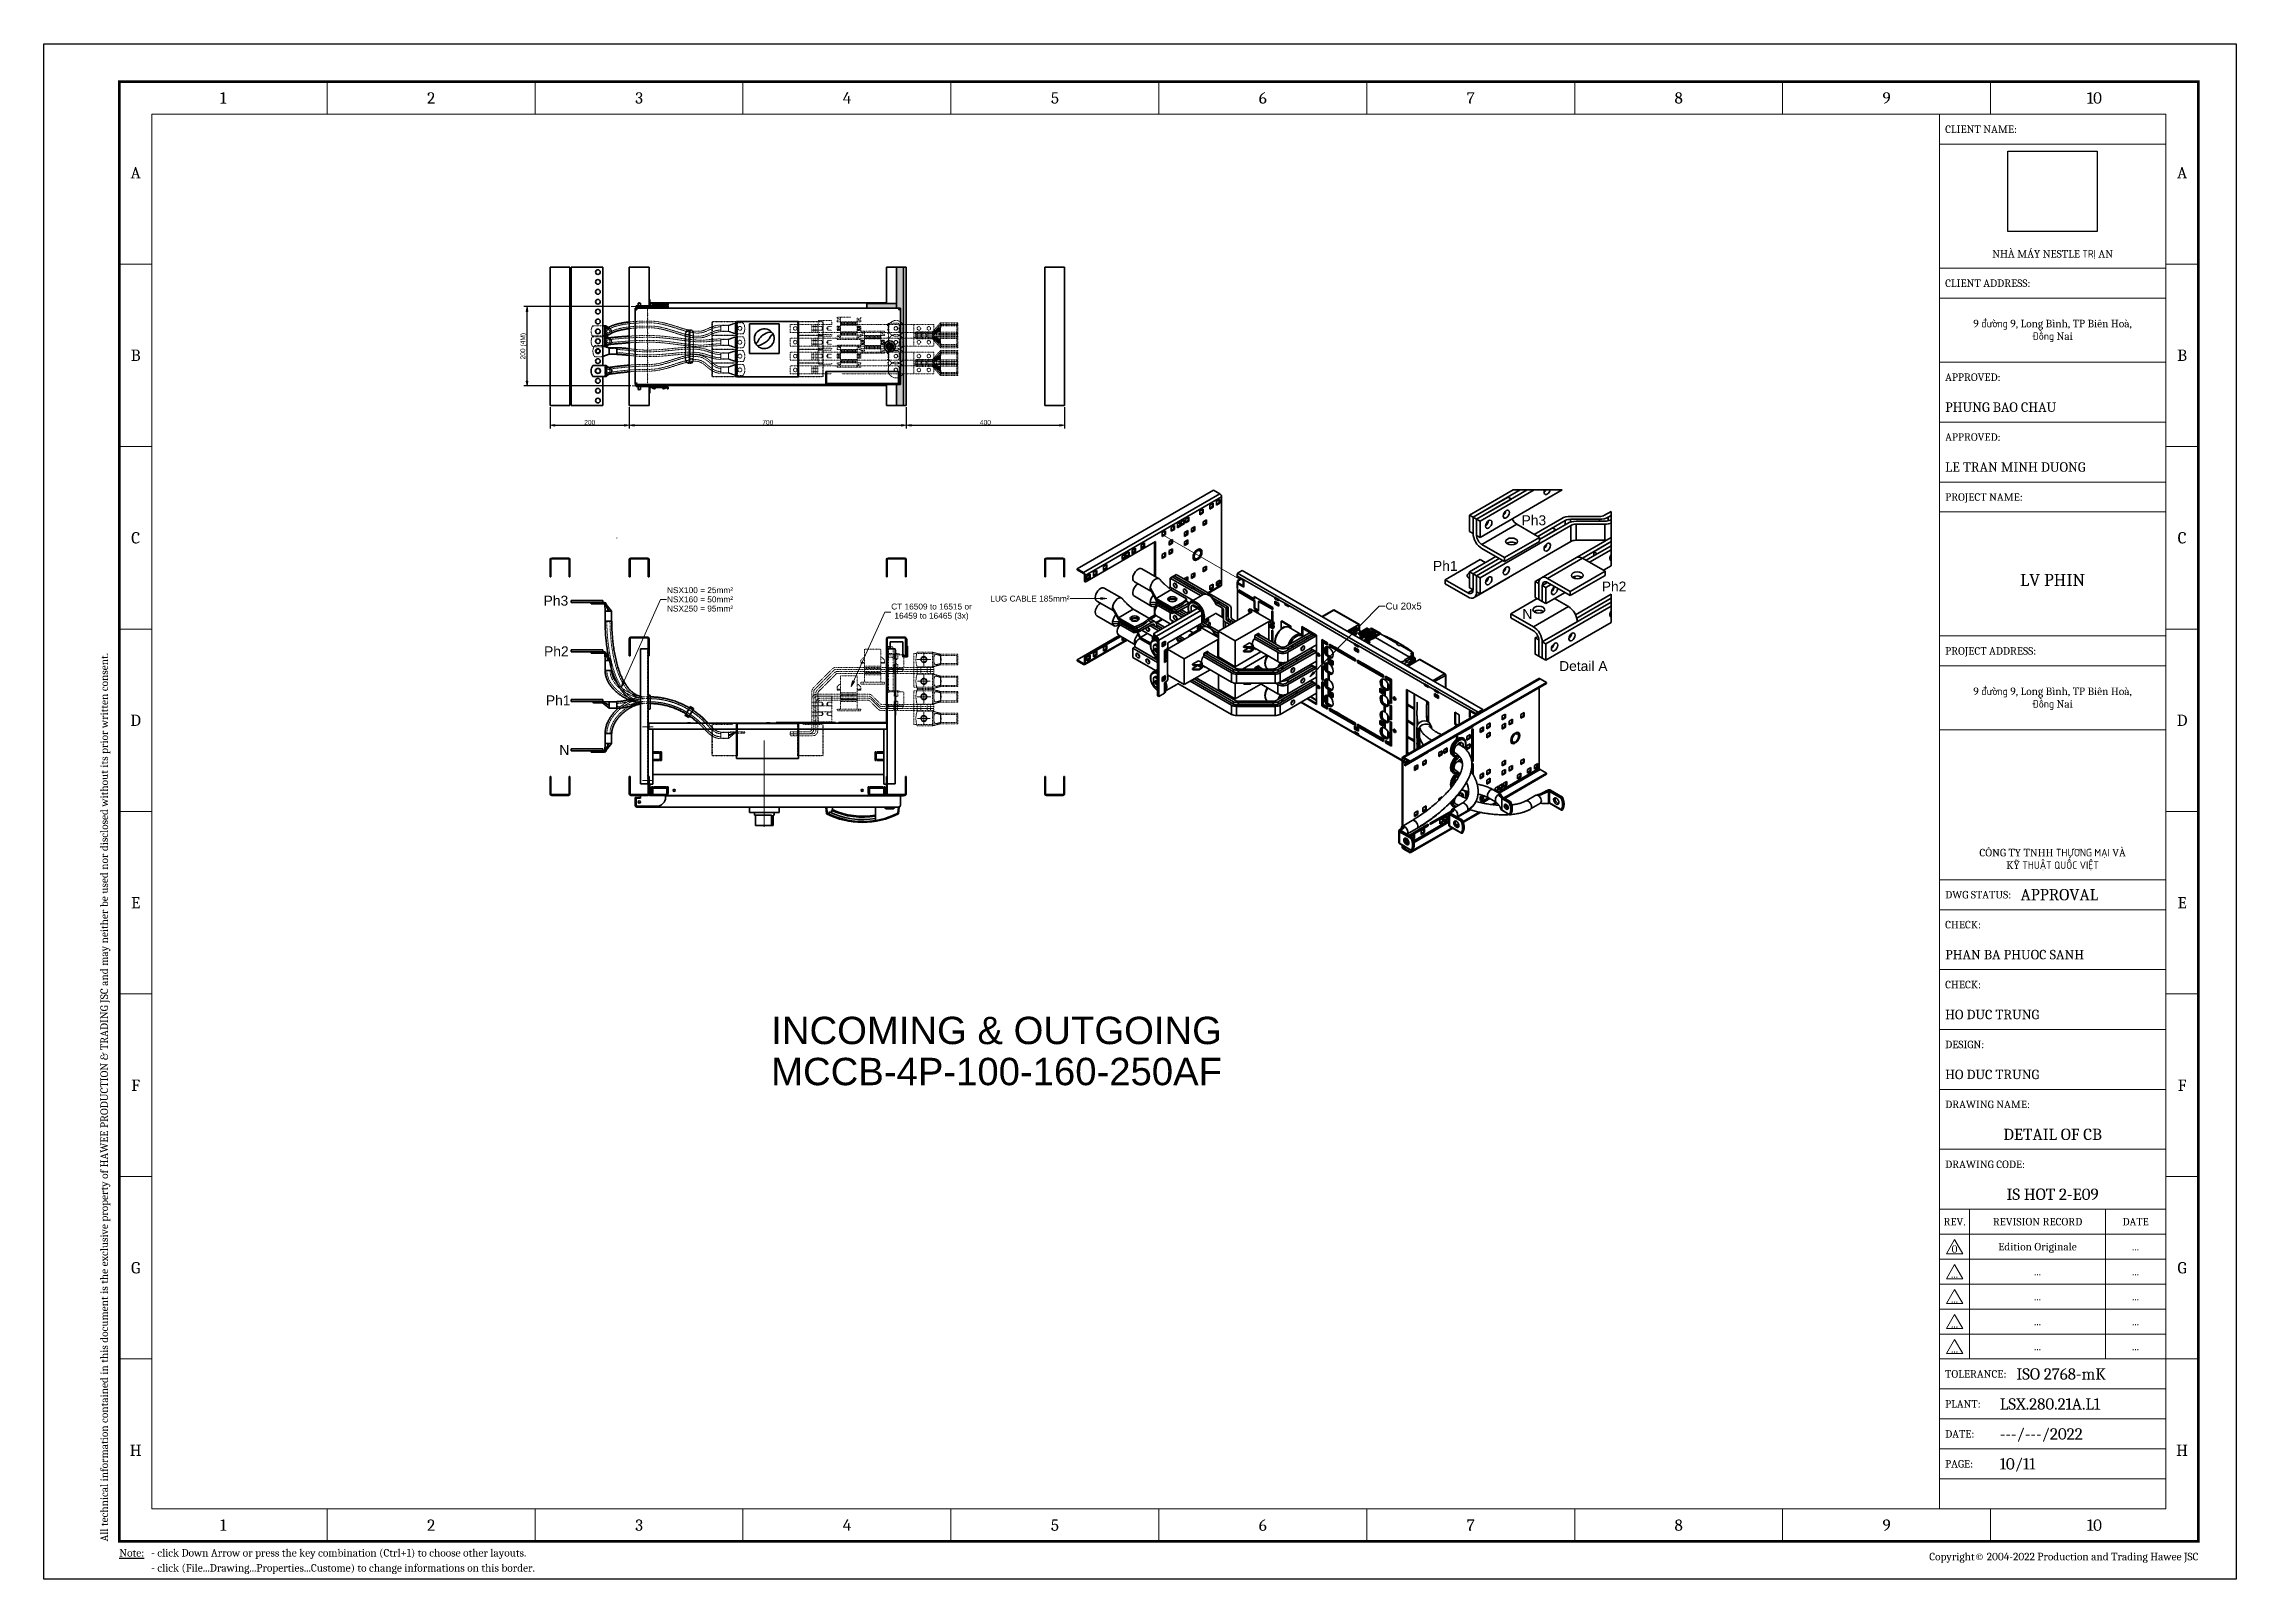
# Model space of a CAD drawing. Header units: millimetres. Extents: x -116965 to 323937, y 291661 to 566926.
# Drawn here: x -21087 to -15546, y 312088 to 315970 of the extents above; entities that cross this region are included whole.
import ezdxf
from ezdxf.enums import TextEntityAlignment as Align

# ---------------------------------------------------------------- set-up
doc = ezdxf.new("R2010")
doc.units = ezdxf.units.MM
doc.header["$PDMODE"] = 35
doc.linetypes.add('DASHED', pattern=[0.75, 0.5, -0.25])
doc.layers.get('0').update_dxf_attribs({"lineweight": 18})
for name, color, linetype, lineweight in [('Break Lines(Schneider)', 7, 'Continuous', 18), ('Center Mark(Schneider)', 7, 'Continuous', 18), ('Centerline(Schneider)', 7, 'Continuous', 18), ('Dimensions(Schneider)', 7, 'Continuous', 18), ('Hatch', 7, 'Continuous', 9), ('Hidden Edges(Schneider)', 7, 'DASHED', 18), ('Sketch Geometry(Schneider)', 7, 'Continuous', 35), ('Symbols(Schneider)', 7, 'Continuous', 18), ('Visible Edges(Schneider)', 7, 'Continuous', 35), ('Visible Tangent Edges(Schneider)', 7, 'Continuous', 35)]:
    doc.layers.add(name, color=color, linetype=linetype, lineweight=lineweight)
doc.styles.add('hwBorder', font='Cambria.ttf')
doc.styles.add('schneder_1', font='micross.ttf')
doc.styles.get("Standard").update_dxf_attribs({"font": 'arial.ttf'})
doc.dimstyles.new('estilo_Schneider', dxfattribs={"dimscale": 4, "dimtxt": 3, "dimasz": 3, "dimexe": 2, "dimexo": 1, "dimgap": 0.3, "dimtad": 1, "dimtoh": 1, "dimrnd": 1e-08, "dimzin": 12, "dimtxsty": 'schneder_1', "dimblk": 'Filled-1', "dimcen": 0.09, "dimdle": 10, "dimclrd": 7, "dimclre": 7, "dimclrt": 7, "dimadec": 1, "dimazin": 3, "dimtfac": 0.5, "dimtdec": 3, "dimtmove": 0, "dimatfit": 3, "dimldrblk": 'Filled-1', "dimfxl": 1, "dimtolj": 1, "dimlwd": 25, "dimlwe": 25, "dimarcsym": 0})
doc.dimstyles.new('estilo_Schneider$7', dxfattribs={"dimscale": 5, "dimtxt": 3, "dimasz": 3, "dimexe": 2, "dimexo": 1, "dimgap": 0.3, "dimtad": 1, "dimtoh": 1, "dimrnd": 1e-08, "dimzin": 12, "dimtxsty": 'schneder_1', "dimblk": 'Filled-1', "dimcen": 0.09, "dimdle": 10, "dimclrd": 7, "dimclre": 7, "dimclrt": 7, "dimadec": 1, "dimazin": 3, "dimtfac": 0.5, "dimtdec": 3, "dimtmove": 0, "dimatfit": 3, "dimldrblk": 'Filled-1', "dimfxl": 1, "dimtolj": 1, "dimlwd": 15, "dimlwe": 25, "dimarcsym": 0})
picture_1 = doc.add_image_def('image1.png', size_in_pixel=(430, 385))

msp = doc.modelspace()

# ---------------------------------------------------------------- texts
at = {"color": 7, "linetype": 'Continuous', "insert": (-18679.046895, 313510.01148), "char_height": 69.23076923, "width": 1420.7481594, "attachment_point": 2, "line_spacing_factor": 0.9}
msp.add_mtext('INCOMING & OUTGOING\\PMCCB-4P-100-160-250AF', dxfattribs=at)
at = {"layer": 'Symbols(Schneider)', "color": 7, "attachment_point": 5, "style": 'schneder_1'}
for s, insert, char_height, width in [('{\\fMicrosoft Sans Serif|b0|i0;\\H25.0000;Ph3}', (-17321.139527, 314765.013082), 25, 62.14285493), ('{\\fMicrosoft Sans Serif|b0|i0;\\H25.0000;Ph1}', (-17544.961739, 314649.745965), 25, 62.14285493), ('{\\fMicrosoft Sans Serif|b0|i0;\\H25.0000;Ph3}', (-19792.781623, 314561.743334), 25, 62.14285493), ('{LUG CABLE 185mm²}', (-18594.839995, 314567.014874), 15.0000006, 199.78380203), ('{\\fMicrosoft Sans Serif|b0|i0;\\H25.0000;Ph2}', (-17118.479343, 314597.67162), 25, 62.14285493), ('{\\fMicrosoft Sans Serif|b0|i0;\\H17.5000;Cu 20x5}', (-17650.254226, 314548.14527), 17.4999997, 90.15516639), ('{\\fMicrosoft Sans Serif|b0|i0;\\H25.0000;N}', (-17337.588307, 314528.321222), 25, 25.21235347), ('{\\fMicrosoft Sans Serif|b0|i0;\\H25.0000;Ph2}', (-19791.702361, 314433.850761), 25, 62.14285493), ('{\\fMicrosoft Sans Serif|b0|i0;\\H25.0000;Detail A}', (-17196.036456, 314396.397993), 25, 122.35521078), ('{\\fMicrosoft Sans Serif|b0|i0;\\H25.0000;Ph1}', (-19787.102899, 314309.927673), 25, 62.14285493), ('{\\fMicrosoft Sans Serif|b0|i0;\\H25.0000;N}', (-19771.624085, 314184.342265), 25, 25.21235347)]:
    msp.add_mtext(s, dxfattribs=dict(at, insert=insert, char_height=char_height, width=width))
at = {"layer": 'Symbols(Schneider)', "color": 7, "char_height": 15.0000006, "attachment_point": 5, "line_spacing_factor": 0.929937, "style": 'schneder_1'}
for s, insert, width in [('{NSX100 = 25mm²\\PNSX160 = 50mm²\\PNSX250 = 95mm²}', (-19428.617851, 314565.09598), 166.6100502), ('{CT 16509 to 16515 or\\P16459 to 16465 (3x)}', (-18843.520639, 314533.174658), 202.84171104)]:
    msp.add_mtext(s, dxfattribs=dict(at, insert=insert, width=width))

# ---------------------------------------------------------------- blocks, each defined once
blk = doc.blocks.new('Filled-1')
at = {"color": 0}
for p, q in [((0, 0), (-1, 0.17)), ((-1, 0.17), (-1, -0.17)), ((-1, 0), (0, 0)), ((-1, -0.17), (0, 0))]:
    blk.add_line(p, q, dxfattribs=at)
at = {"color": 0, "flags": 128}
blk.add_lwpolyline([(-1, -0.17), (0, 0), (-1, 0.17), (-1, -0.17)], dxfattribs=at)
at = {"color": 0}
blk.add_solid([(-1, -0.17), (0, 0), (-1, 0.17), (-1, -0.17)], dxfattribs=at)
blk = doc.blocks.new('*D1984')
at = {"layer": 'Defpoints', "color": 0, "linetype": 'Continuous', "lineweight": -3, "transparency": 16777216}
for p in [(-19865.6, 315305.2), (-19602.8, 315305.2), (-19599.8, 315105.2)]:
    blk.add_point(p, dxfattribs=at)
at = {"layer": 'Dimensions(Schneider)', "color": 7, "linetype": 'Continuous', "lineweight": 25, "transparency": 16777216}
for p, q in [((-19606.8, 315305.2), (-19873.6, 315305.2)), ((-19865.6, 315117.2), (-19865.6, 315293.2)), ((-19603.8, 315105.2), (-19873.6, 315105.2))]:
    blk.add_line(p, q, dxfattribs=at)
at = {"layer": 'Dimensions(Schneider)', "color": 7, "linetype": 'Continuous', "lineweight": 25, "transparency": 16777216, "xscale": 12, "yscale": 12, "zscale": 12}
for p, rotation in [((-19865.6, 315305.2), 90), ((-19865.6, 315105.2), 270)]:
    blk.add_blockref('Filled-1', p, dxfattribs=dict(at, rotation=rotation))
at = {"layer": 'Dimensions(Schneider)', "color": 7, "linetype": 'Continuous', "lineweight": 25, "transparency": 16777216, "insert": (-19874.6, 315205.2), "char_height": 12, "attachment_point": 5, "rotation": 90, "style": 'schneder_1'}
blk.add_mtext('\\A1;200 (4M)', dxfattribs=at)
blk = doc.blocks.new('*D1985')
at = {"layer": 'Defpoints', "color": 0, "linetype": 'Continuous', "lineweight": -3, "transparency": 16777216}
for p in [(-19807.3, 315055.2), (-19607.3, 315055.2), (-19607.3, 315005.2)]:
    blk.add_point(p, dxfattribs=at)
at = {"layer": 'Dimensions(Schneider)', "color": 7, "linetype": 'Continuous', "lineweight": 25, "transparency": 16777216}
for p, q in [((-19807.3, 315051.2), (-19807.3, 314997.2)), ((-19795.3, 315005.2), (-19619.3, 315005.2)), ((-19607.3, 315051.2), (-19607.3, 314997.2))]:
    blk.add_line(p, q, dxfattribs=at)
at = {"layer": 'Dimensions(Schneider)', "color": 7, "linetype": 'Continuous', "lineweight": 25, "transparency": 16777216, "xscale": 12, "yscale": 12, "zscale": 12, "rotation": 180}
blk.add_blockref('Filled-1', (-19807.3, 315005.2), dxfattribs=at)
at = {"layer": 'Dimensions(Schneider)', "color": 7, "linetype": 'Continuous', "lineweight": 25, "transparency": 16777216, "xscale": 12, "yscale": 12, "zscale": 12}
blk.add_blockref('Filled-1', (-19607.3, 315005.2), dxfattribs=at)
at = {"layer": 'Dimensions(Schneider)', "color": 7, "linetype": 'Continuous', "lineweight": 25, "transparency": 16777216, "insert": (-19707.3, 315012.6), "char_height": 12, "attachment_point": 5, "style": 'schneder_1'}
blk.add_mtext('\\A1;200', dxfattribs=at)
blk = doc.blocks.new('*D1986')
at = {"layer": 'Defpoints', "color": 0, "linetype": 'Continuous', "lineweight": -3, "transparency": 16777216}
for p in [(-19607.3, 315055.2), (-18907.3, 315055.2), (-18907.3, 315005.2)]:
    blk.add_point(p, dxfattribs=at)
at = {"layer": 'Dimensions(Schneider)', "color": 7, "linetype": 'Continuous', "lineweight": 25, "transparency": 16777216}
for p, q in [((-19607.3, 315051.2), (-19607.3, 314997.2)), ((-19595.3, 315005.2), (-18919.3, 315005.2)), ((-18907.3, 315051.2), (-18907.3, 314997.2))]:
    blk.add_line(p, q, dxfattribs=at)
at = {"layer": 'Dimensions(Schneider)', "color": 7, "linetype": 'Continuous', "lineweight": 25, "transparency": 16777216, "xscale": 12, "yscale": 12, "zscale": 12, "rotation": 180}
blk.add_blockref('Filled-1', (-19607.3, 315005.2), dxfattribs=at)
at = {"layer": 'Dimensions(Schneider)', "color": 7, "linetype": 'Continuous', "lineweight": 25, "transparency": 16777216, "xscale": 12, "yscale": 12, "zscale": 12}
blk.add_blockref('Filled-1', (-18907.3, 315005.2), dxfattribs=at)
at = {"layer": 'Dimensions(Schneider)', "color": 7, "linetype": 'Continuous', "lineweight": 25, "transparency": 16777216, "insert": (-19257.3, 315012.6), "char_height": 12, "attachment_point": 5, "style": 'schneder_1'}
blk.add_mtext('\\A1;700', dxfattribs=at)
blk = doc.blocks.new('*D1987')
at = {"layer": 'Defpoints', "color": 0, "linetype": 'Continuous', "lineweight": -3, "transparency": 16777216}
for p in [(-18907.3, 315055.2), (-18507.3, 315055.2), (-18507.3, 315005.2)]:
    blk.add_point(p, dxfattribs=at)
at = {"layer": 'Dimensions(Schneider)', "color": 7, "linetype": 'Continuous', "lineweight": 25, "transparency": 16777216}
for p, q in [((-18907.3, 315051.2), (-18907.3, 314997.2)), ((-18895.3, 315005.2), (-18519.3, 315005.2)), ((-18507.3, 315051.2), (-18507.3, 314997.2))]:
    blk.add_line(p, q, dxfattribs=at)
at = {"layer": 'Dimensions(Schneider)', "color": 7, "linetype": 'Continuous', "lineweight": 25, "transparency": 16777216, "xscale": 12, "yscale": 12, "zscale": 12, "rotation": 180}
blk.add_blockref('Filled-1', (-18907.3, 315005.2), dxfattribs=at)
at = {"layer": 'Dimensions(Schneider)', "color": 7, "linetype": 'Continuous', "lineweight": 25, "transparency": 16777216, "xscale": 12, "yscale": 12, "zscale": 12}
blk.add_blockref('Filled-1', (-18507.3, 315005.2), dxfattribs=at)
at = {"layer": 'Dimensions(Schneider)', "color": 7, "linetype": 'Continuous', "lineweight": 25, "transparency": 16777216, "insert": (-18707.3, 315012.6), "char_height": 12, "attachment_point": 5, "style": 'schneder_1'}
blk.add_mtext('\\A1;400', dxfattribs=at)
blk = doc.blocks.new('*U1980')
at = {"color": 5}
for p, q in [((37.57, 198.62), (37.57, 194.28)), ((65.14, 198.62), (65.14, 194.28)), ((92.7, 198.62), (92.7, 194.28)), ((120.27, 198.62), (120.27, 194.28)), ((147.84, 198.62), (147.84, 194.28)), ((175.41, 198.62), (175.41, 194.28)), ((202.98, 198.62), (202.98, 194.28)), ((230.54, 198.62), (230.54, 194.28)), ((258.11, 198.62), (258.11, 194.28)), ((10, 174.42), (14.34, 174.42)), ((285.68, 174.42), (281.34, 174.42)), ((10, 150.22), (14.34, 150.22)), ((285.68, 150.22), (281.34, 150.22)), ((10, 126.01), (14.34, 126.01)), ((285.68, 126.01), (281.34, 126.01)), ((10, 101.81), (14.34, 101.81)), ((285.68, 101.81), (281.34, 101.81)), ((10, 77.61), (14.34, 77.61)), ((285.68, 77.61), (281.34, 77.61)), ((10, 53.41), (14.34, 53.41)), ((285.68, 53.41), (281.34, 53.41)), ((10, 29.2), (14.34, 29.2)), ((285.68, 29.2), (281.34, 29.2)), ((37.57, 5), (37.57, 9.34)), ((65.14, 5), (65.14, 9.34)), ((92.7, 5), (92.7, 9.34)), ((120.27, 5), (120.27, 9.34)), ((147.84, 5), (147.84, 9.34)), ((175.41, 5), (175.41, 9.34)), ((202.98, 5), (202.98, 9.34)), ((230.54, 5), (230.54, 9.34)), ((258.11, 5), (258.11, 9.34))]:
    blk.add_line(p, q, dxfattribs=at)
at = {"color": 5, "const_width": 0.35}
blk.add_lwpolyline([(10, 198.62), (285.68, 198.62), (285.68, 5), (10, 5)], close=True, dxfattribs=at)
at = {"color": 5}
for points in [[(14.34, 194.28), (281.34, 194.28), (281.34, 9.34), (14.34, 9.34)], [(251.34, 194.28), (281.34, 194.28), (281.34, 190.31), (251.34, 190.31)], [(251.34, 190.31), (281.34, 190.31), (281.34, 173.87), (251.34, 173.87)], [(251.34, 173.87), (281.34, 173.87), (281.34, 169.9), (251.34, 169.9)], [(251.34, 173.87), (281.34, 173.87), (281.34, 169.9), (251.34, 169.9)], [(251.34, 169.9), (281.34, 169.9), (281.34, 153.45), (251.34, 153.45)], [(251.34, 169.9), (281.34, 169.9), (281.34, 161.4), (251.34, 161.4)], [(251.34, 161.4), (281.34, 161.4), (281.34, 153.45), (251.34, 153.45)], [(251.34, 153.45), (281.34, 153.45), (281.34, 145.51), (251.34, 145.51)], [(251.34, 145.51), (281.34, 145.51), (281.34, 141.54), (251.34, 141.54)], [(251.34, 141.54), (281.34, 141.54), (281.34, 125.1), (251.34, 125.1)], [(251.34, 125.1), (281.34, 125.1), (281.34, 121.12), (251.34, 121.12)], [(251.34, 121.12), (281.34, 121.12), (281.34, 112.63), (251.34, 112.63)], [(251.34, 92.76), (281.34, 92.76), (281.34, 112.63), (251.34, 112.63)], [(251.34, 92.76), (281.34, 92.76), (281.34, 88.79), (251.34, 88.79)], [(251.34, 80.85), (281.34, 80.85), (281.34, 88.79), (251.34, 88.79)], [(251.34, 72.9), (281.34, 72.9), (281.34, 80.85), (251.34, 80.85)], [(251.34, 64.96), (281.34, 64.96), (281.34, 72.9), (251.34, 72.9)], [(251.34, 57.01), (281.34, 57.01), (281.34, 64.96), (251.34, 64.96)], [(251.34, 49.07), (281.34, 49.07), (281.34, 57.01), (251.34, 57.01)], [(251.34, 49.07), (255.34, 49.07), (255.34, 45.76), (251.34, 45.76)], [(255.34, 49.07), (273.34, 49.07), (273.34, 45.76), (255.34, 45.76)], [(273.34, 49.07), (281.34, 49.07), (281.34, 45.76), (273.34, 45.76)], [(251.34, 45.76), (255.34, 45.76), (255.34, 42.44), (251.34, 42.44)], [(255.34, 45.76), (273.34, 45.76), (273.34, 42.44), (255.34, 42.44)], [(273.34, 45.76), (281.34, 45.76), (281.34, 42.44), (273.34, 42.44)], [(251.34, 42.44), (255.34, 42.44), (255.34, 39.13), (251.34, 39.13)], [(255.34, 42.44), (273.34, 42.44), (273.34, 39.13), (255.34, 39.13)], [(273.34, 42.44), (281.34, 42.44), (281.34, 39.13), (273.34, 39.13)], [(251.34, 39.13), (255.34, 39.13), (255.34, 35.82), (251.34, 35.82)], [(255.34, 39.13), (273.34, 39.13), (273.34, 35.82), (255.34, 35.82)], [(273.34, 39.13), (281.34, 39.13), (281.34, 35.82), (273.34, 35.82)], [(251.34, 35.82), (255.34, 35.82), (255.34, 32.51), (251.34, 32.51)], [(255.34, 35.82), (273.34, 35.82), (273.34, 32.51), (255.34, 32.51)], [(273.34, 35.82), (281.34, 35.82), (281.34, 32.51), (273.34, 32.51)], [(251.34, 32.51), (255.34, 32.51), (255.34, 29.2), (251.34, 29.2)], [(255.34, 32.51), (273.34, 32.51), (273.34, 29.2), (255.34, 29.2)], [(273.34, 32.51), (281.34, 32.51), (281.34, 29.2), (273.34, 29.2)], [(251.34, 29.2), (281.34, 29.2), (281.34, 25.23), (251.34, 25.23)], [(251.34, 25.23), (281.34, 25.23), (281.34, 21.26), (251.34, 21.26)], [(251.34, 21.26), (281.34, 21.26), (281.34, 17.28), (251.34, 17.28)], [(251.34, 17.28), (281.34, 17.28), (281.34, 13.31), (251.34, 13.31)], [(251.34, 13.31), (281.34, 13.31), (281.34, 9.34), (251.34, 9.34)]]:
    blk.add_lwpolyline(points, close=True, dxfattribs=at)
at = {"color": 253}
for points in [[(253.34, 45.04), (252.26, 43.16), (254.42, 43.16)], [(253.34, 41.73), (252.26, 39.85), (254.42, 39.85)], [(253.34, 38.42), (252.26, 36.54), (254.42, 36.54)], [(253.34, 35.11), (252.26, 33.23), (254.42, 33.23)], [(253.34, 31.8), (252.26, 29.92), (254.42, 29.92)]]:
    blk.add_lwpolyline(points, close=True, dxfattribs=at)
at = {"layer": 'Defpoints', "color": 4}
blk.add_lwpolyline([(0, 203.62), (290.68, 203.62), (290.68, 0), (0, 0)], close=True, dxfattribs=at)
at = {"color": 253, "style": 'hwBorder'}
for s, height, p in [('1', 1.5, (23.78, 196.45)), ('2', 1.5, (51.35, 196.45)), ('3', 1.5, (78.92, 196.45)), ('4', 1.5, (106.49, 196.45)), ('5', 1.5, (134.06, 196.45)), ('6', 1.5, (161.62, 196.45)), ('7', 1.5, (189.19, 196.45)), ('8', 1.5, (216.76, 196.45)), ('9', 1.5, (244.33, 196.45)), ('10', 1.5, (271.89, 196.45)), ('A', 1.5, (12.17, 186.52)), ('A', 1.5, (283.51, 186.52)), ('B', 1.5, (12.17, 162.32)), ('B', 1.5, (283.51, 162.32)), ('C', 1.5, (12.17, 138.11)), ('C', 1.5, (283.51, 138.11)), ('D', 1.5, (12.17, 113.91)), ('D', 1.5, (283.51, 113.91)), ('E', 1.5, (12.17, 89.71)), ('E', 1.5, (283.51, 89.71)), ('F', 1.5, (12.17, 65.51)), ('F', 1.5, (283.51, 65.51)), ('REV.', 1, (253.34, 47.41)), ('REVISION RECORD', 1, (264.34, 47.41)), ('DATE', 1, (277.34, 47.41)), ('G', 1.5, (12.17, 41.3)), ('G', 1.5, (283.51, 41.3)), ('H', 1.5, (12.17, 17.1)), ('H', 1.5, (283.51, 17.1)), ('1', 1.5, (23.78, 7.17)), ('2', 1.5, (51.35, 7.17)), ('3', 1.5, (78.92, 7.17)), ('4', 1.5, (106.49, 7.17)), ('5', 1.5, (134.06, 7.17)), ('6', 1.5, (161.62, 7.17)), ('7', 1.5, (189.19, 7.17)), ('8', 1.5, (216.76, 7.17)), ('9', 1.5, (244.33, 7.17)), ('10', 1.5, (271.89, 7.17))]:
    blk.add_text(s, height=height, dxfattribs=at).set_placement(p, align=Align.MIDDLE_CENTER)
for s, height, p in [('CLIENT NAME:', 1, (252.09, 192.3)), ('CLIENT ADDRESS:', 1, (252.09, 171.88)), ('APPROVED:', 1, (252.09, 159.41)), ('PHUNG BAO CHAU', 1.25, (252.09, 155.44)), ('APPROVED:', 1, (252.09, 151.47)), ('LE TRAN MINH DUONG', 1.25, (252.09, 147.5)), ('PROJECT NAME:', 1, (252.09, 143.52)), ('PROJECT ADDRESS:', 1, (252.09, 123.11)), ('DWG STATUS:', 1, (252.09, 90.78)), ('CHECK:', 1, (252.09, 86.81)), ('PHAN BA PHUOC SANH', 1.25, (252.09, 82.83)), ('CHECK:', 1, (252.09, 78.86)), ('HO DUC TRUNG', 1.25, (252.09, 74.89)), ('DESIGN:', 1, (252.09, 70.92)), ('HO DUC TRUNG', 1.25, (252.09, 66.94)), ('DRAWING NAME:', 1, (252.09, 62.97)), ('DRAWING CODE:', 1, (252.09, 55.02)), ('TOLERANCE:', 1, (252.09, 27.22)), ('PLANT:', 1, (252.09, 23.24)), ('LSX.280.21A.L1', 1.5, (259.34, 23.24)), ('DATE:', 1, (252.09, 19.27)), ('---/---/2022', 1.5, (259.34, 19.27)), ('PAGE:', 1, (252.09, 15.3))]:
    blk.add_text(s, height=height, dxfattribs=at).set_placement(p, align=Align.MIDDLE_LEFT)
blk.add_text('All technical information contained in this document is the exclusive property of HAWEE PRODUCTION & TRADING JSC and may neither be used nor disclosed without its prior written consent. ', height=1, rotation=90, dxfattribs=at).set_placement((8, 5), align=Align.MIDDLE_LEFT)
at = {"color": 6, "style": 'hwBorder'}
blk.add_text('APPROVAL', height=1.5, dxfattribs=at).set_placement((262.09, 90.78), align=Align.MIDDLE_LEFT)
at = {"color": 253, "style": 'hwBorder'}
blk.add_text('Copyright© 2004-2022 Production and Trading Hawee JSC', height=1, dxfattribs=at).set_placement((285.68, 3), align=Align.MIDDLE_RIGHT)
at = {"color": 253, "char_height": 1, "attachment_point": 5, "style": 'hwBorder'}
for s, insert in [('NHÀ MÁY NESTLE TRỊ AN', (266.34, 175.67)), ('CÔNG TY TNHH THƯƠNG MẠI VÀ KỸ THUẬT QUỐC VIỆT', (266.34, 95.42))]:
    blk.add_mtext_dynamic_manual_height_columns(s, width=20.9263, gutter_width=12.5, heights=[0], dxfattribs=dict(at, insert=insert))
at = {"color": 253, "char_height": 1, "width": 30, "attachment_point": 5, "style": 'hwBorder'}
for insert in [(266.34, 165.54), (266.34, 116.77)]:
    blk.add_mtext('9 đường 9, Long Bình, TP Biên Hoà,\\PĐồng Nai', dxfattribs=dict(at, insert=insert))
at = {"color": 253, "insert": (266.34, 132.52), "char_height": 1.6, "width": 30, "attachment_point": 5, "line_spacing_factor": 0.75, "style": 'hwBorder'}
blk.add_mtext('LV PHIN', dxfattribs=at)
at = {"color": 6, "style": 'hwBorder', "flags": 8}
for tag, p in [("DWG'SNAME", (266.34, 59)), ("DWG'SCODE2", (266.34, 51.05))]:
    blk.add_attdef(tag, text='', height=1.5, dxfattribs=at).set_placement(p, align=Align.MIDDLE_CENTER)
at = {"color": 253, "style": 'hwBorder', "flags": 8}
for tag, p in [('REV_0', (253.34, 43.79)), ('REV_MODIFY0', (264.34, 44.1)), ('REV_DATE0', (277.34, 44.1)), ('REV_1', (253.34, 40.48)), ('REV_MODIFY1', (264.34, 40.79)), ('REV_DATE1', (277.34, 40.79)), ('REV_MODIFY2', (264.34, 37.48)), ('REV_DATE2', (277.34, 37.48)), ('REV_2', (253.34, 37.17)), ('REV_3', (253.34, 33.86)), ('REV_MODIFY3', (264.34, 34.17)), ('REV_DATE3', (277.34, 34.17)), ('REV_4', (253.34, 30.55)), ('REV_MODIFY4', (264.34, 30.86)), ('REV_DATE4', (277.34, 30.86))]:
    blk.add_attdef(tag, text='', height=1, dxfattribs=at).set_placement(p, align=Align.MIDDLE_CENTER)
at = {"color": 6, "style": 'hwBorder', "flags": 8}
for tag, p in [('TOLERANCE', (261.54, 27.22)), ('PAGE', (259.34, 15.3))]:
    blk.add_attdef(tag, text='', height=1.5, dxfattribs=at).set_placement(p, align=Align.MIDDLE_LEFT)
at = {"layer": 'Defpoints', "color": 253, "style": 'hwBorder'}
for s, p in [('%%UNote:', (10, 3.5)), ('- click Down Arrow or press the key combination (Ctrl+1) to choose other layouts.', (14.23, 3.5)), ('- click (File...Drawing...Properties...Custome) to change informations on this border.', (14.23, 1.5))]:
    blk.add_text(s, height=1, dxfattribs=at).set_placement(p, align=Align.MIDDLE_LEFT)
at = {"lineweight": -3, "ltscale": 5}
image = blk.add_image(picture_1, insert=(260.4, 178.75), size_in_units=(11.87, 10.63), dxfattribs=at)
image.dxf.flags = 7

# ---------------------------------------------------------------- dimensions: what is measured, and where the dimension line sits
at = {"layer": 'Dimensions(Schneider)', "color": 7, "linetype": 'Continuous', "lineweight": 25}
dim = msp.add_linear_dim(base=(-19865.550566, 315305.175478), p1=(-19599.798825, 315105.175478), p2=(-19602.798825, 315305.175478), angle=90, text='<> (4M)', dimstyle='estilo_Schneider', override={"dimtoh": 0, "dimdec": 2, "dimtp": 0, "dimtm": 0, "dimtdec": 3, "dimatfit": 2}, dxfattribs=at)
dim.commit()
dim.dimension.update_dxf_attribs({"geometry": '*D1984', "text_midpoint": (-19865.550566, 315205.175478), "dimtype": 160})
for base, p1, p2, picture, middle in [((-19607.298825, 315005.175478), (-19807.298825, 315055.175478), (-19607.298825, 315055.175478), '*D1985', (-19707.298825, 315005.175478)), ((-18907.298825, 315005.175478), (-19607.298825, 315055.175478), (-18907.298825, 315055.175478), '*D1986', (-19257.298825, 315005.175478)), ((-18507.298825, 315005.175478), (-18907.298825, 315055.175478), (-18507.298825, 315055.175478), '*D1987', (-18707.298825, 315005.175478))]:
    dim = msp.add_linear_dim(base=base, p1=p1, p2=p2, dimstyle='estilo_Schneider', override={"dimtoh": 0, "dimdec": 2, "dimtp": 0, "dimtm": 0, "dimtdec": 3, "dimatfit": 2}, dxfattribs=at)
    dim.commit()
    dim.dimension.update_dxf_attribs({"geometry": picture, "text_midpoint": middle, "dimtype": 160})

# ---------------------------------------------------------------- hatches: boundary and pattern name
at = {"layer": 'Hatch'}
msp.add_hatch(color=256, dxfattribs=at).paths.add_polyline_path([(-18914.251709, 315055.139416), (-18932.304409, 315055.139416), (-18932.304409, 315108.121115), (-18922.307308, 315108.121115), (-18922.307308, 315301.238398), (-19007.293899, 315301.238398), (-19007.293899, 315313.195554), (-18932.304409, 315313.195554), (-18932.304409, 315405.07949), (-18914.251709, 315405.07949)])

# ---------------------------------------------------------------- linework, layer by layer
for p, q in [((-18932.304409, 315405.07949), (-18914.251709, 315405.07949)), ((-18932.304409, 315313.195554), (-18932.304409, 315405.07949)), ((-18914.251709, 315405.07949), (-18914.251709, 315055.139416)), ((-19007.293899, 315313.195554), (-18932.304409, 315313.195554)), ((-19007.293899, 315301.238398), (-19007.293899, 315313.195554)), ((-18922.307308, 315301.238398), (-19007.293899, 315301.238398)), ((-18922.307308, 315108.121115), (-18922.307308, 315301.238398)), ((-18932.304409, 315108.121115), (-18922.307308, 315108.121115)), ((-18932.304409, 315055.139416), (-18932.304409, 315108.121115)), ((-18914.251709, 315055.139416), (-18932.304409, 315055.139416))]:
    msp.add_line(p, q)
at = {"layer": 'Break Lines(Schneider)'}
msp.add_line((-19638.227362, 314720.349508), (-19639.359604, 314719.87397), dxfattribs=at)
at = {"layer": 'Center Mark(Schneider)', "linetype": 'Continuous'}
for p, q in [((-18844.877861, 314412.987953), (-18880.877861, 314412.987953)), ((-18862.877861, 314430.987953), (-18862.877861, 314394.987953)), ((-18846.877861, 314357.987953), (-18878.877861, 314357.987953)), ((-18862.877861, 314373.987953), (-18862.877861, 314341.987953)), ((-18844.877861, 314318.987953), (-18880.877861, 314318.987953)), ((-18862.877861, 314336.987953), (-18862.877861, 314300.987953)), ((-18846.877861, 314263.987953), (-18878.877861, 314263.987953)), ((-18862.877861, 314279.987953), (-18862.877861, 314247.987953))]:
    msp.add_line(p, q, dxfattribs=at)
at = {"layer": 'Centerline(Schneider)', "linetype": 'Continuous'}
for p, q in [((-19574.798825, 315305.175478), (-19602.798825, 315305.175478)), ((-19525.798825, 315105.175478), (-19599.798825, 315105.175478)), ((-18933.298825, 314272.075551), (-18933.298825, 314437.711953)), ((-19546.798825, 314243.211953), (-19573.798825, 314243.211953)), ((-19266.298825, 314208.2258), (-19266.298825, 313990.52348)), ((-19546.798825, 314107.211953), (-19573.798825, 314107.211953))]:
    msp.add_line(p, q, dxfattribs=at)
at = {"layer": 'Centerline(Schneider)'}
msp.add_line((-18065.054335, 314616.293938), (-18256.109284, 314726.599565), dxfattribs=at)
at = {"layer": 'Hidden Edges(Schneider)', "ltscale": 0.066033}
for p, q in [((-19563.298825, 315304.675478), (-19579.298825, 315304.675478)), ((-19579.298825, 315302.675478), (-19563.298825, 315302.675478)), ((-19563.298825, 315107.675478), (-19579.298825, 315107.675478)), ((-19579.298825, 315105.675478), (-19563.298825, 315105.675478))]:
    msp.add_line(p, q, dxfattribs=at)
at = {"layer": 'Hidden Edges(Schneider)', "ltscale": 0.143232}
msp.add_line((-19561.298825, 315300.675478), (-19561.298825, 315109.675478), dxfattribs=at)
at = {"layer": 'Hidden Edges(Schneider)', "ltscale": 0.008167}
for p, q in [((-19559.298825, 315296.825478), (-19561.298825, 315296.825478)), ((-19559.298825, 315288.525478), (-19561.298825, 315288.525478)), ((-19559.298825, 315286.648589), (-19561.298825, 315286.648589)), ((-19559.298825, 315286.175478), (-19561.298825, 315286.175478)), ((-19559.298825, 315283.648589), (-19561.298825, 315283.648589)), ((-19559.298825, 315283.175478), (-19561.298825, 315283.175478)), ((-19559.298825, 315278.175478), (-19561.298825, 315278.175478)), ((-19561.298825, 315273.591885), (-19559.298825, 315273.591885)), ((-19559.298825, 315269.325478), (-19561.298825, 315269.325478)), ((-19559.298825, 315261.025478), (-19561.298825, 315261.025478)), ((-19559.298825, 315249.325478), (-19561.298825, 315249.325478)), ((-19559.298825, 315246.75907), (-19561.298825, 315246.75907)), ((-19559.298825, 315241.025478), (-19561.298825, 315241.025478)), ((-19561.298825, 315237.091885), (-19559.298825, 315237.091885)), ((-19559.298825, 315216.380945), (-19561.298825, 315216.380945)), ((-19559.298825, 315213.263895), (-19561.298825, 315213.263895)), ((-19559.298825, 315210.25907), (-19561.298825, 315210.25907)), ((-19559.298825, 315207.675478), (-19561.298825, 315207.675478)), ((-19559.298825, 315202.675478), (-19561.298825, 315202.675478)), ((-19561.298825, 315200.591885), (-19559.298825, 315200.591885)), ((-19559.298825, 315197.08706), (-19561.298825, 315197.08706)), ((-19559.298825, 315193.97001), (-19561.298825, 315193.97001)), ((-19559.298825, 315173.75907), (-19561.298825, 315173.75907)), ((-19559.298825, 315169.325478), (-19561.298825, 315169.325478)), ((-19561.298825, 315164.091885), (-19559.298825, 315164.091885)), ((-19559.298825, 315161.025478), (-19561.298825, 315161.025478)), ((-19559.298825, 315149.325478), (-19561.298825, 315149.325478)), ((-19559.298825, 315141.025478), (-19561.298825, 315141.025478)), ((-19559.298825, 315137.25907), (-19561.298825, 315137.25907)), ((-19559.298825, 315132.175478), (-19561.298825, 315132.175478)), ((-19559.298825, 315127.175478), (-19561.298825, 315127.175478)), ((-19559.298825, 315124.175478), (-19561.298825, 315124.175478)), ((-19559.298825, 315121.825478), (-19561.298825, 315121.825478)), ((-19559.298825, 315113.525478), (-19561.298825, 315113.525478)), ((-19559.298825, 314436.361953), (-19561.298825, 314436.361953)), ((-19559.298825, 314435.211953), (-19561.298825, 314435.211953)), ((-19559.298825, 314428.061953), (-19561.298825, 314428.061953)), ((-19559.298825, 314419.361953), (-19561.298825, 314419.361953)), ((-19559.298825, 314411.361953), (-19561.298825, 314411.361953)), ((-19559.298825, 314411.061953), (-19561.298825, 314411.061953)), ((-19559.298825, 314403.061953), (-19561.298825, 314403.061953)), ((-19559.298825, 314394.361953), (-19561.298825, 314394.361953)), ((-19019.798825, 314403.487953), (-19019.798825, 314405.487953)), ((-19013.298825, 314418.487953), (-19015.298825, 314418.487953)), ((-19014.798825, 314403.487953), (-19014.798825, 314405.487953)), ((-18971.298825, 314418.487953), (-18969.298825, 314418.487953)), ((-18969.798825, 314403.487953), (-18969.798825, 314405.487953)), ((-18964.798825, 314403.487953), (-18964.798825, 314405.487953)), ((-19559.298825, 314390.361953), (-19561.298825, 314390.361953)), ((-19559.298825, 314386.061953), (-19561.298825, 314386.061953)), ((-19559.298825, 314382.061953), (-19561.298825, 314382.061953)), ((-19559.298825, 314377.211953), (-19561.298825, 314377.211953)), ((-19559.298825, 314372.211953), (-19561.298825, 314372.211953)), ((-19559.298825, 314350.861953), (-19561.298825, 314350.861953)), ((-19559.298825, 314347.861953), (-19561.298825, 314347.861953)), ((-19559.298825, 314342.561953), (-19561.298825, 314342.561953)), ((-19559.298825, 314339.561953), (-19561.298825, 314339.561953)), ((-19559.298825, 314338.361953), (-19561.298825, 314338.361953)), ((-19079.798825, 314335.987953), (-19079.798825, 314337.987953)), ((-19073.298825, 314350.987953), (-19075.298825, 314350.987953)), ((-19074.798825, 314335.987953), (-19074.798825, 314337.987953)), ((-19031.298825, 314350.987953), (-19029.298825, 314350.987953)), ((-19029.798825, 314335.987953), (-19029.798825, 314337.987953)), ((-19024.798825, 314335.987953), (-19024.798825, 314337.987953)), ((-19559.298825, 314330.061953), (-19561.298825, 314330.061953)), ((-19559.298825, 314322.861953), (-19561.298825, 314322.861953)), ((-19561.298825, 314318.711953), (-19559.298825, 314318.711953)), ((-19559.298825, 314314.561953), (-19561.298825, 314314.561953)), ((-19559.298825, 314311.711953), (-19561.298825, 314311.711953)), ((-19559.298825, 314306.711953), (-19561.298825, 314306.711953)), ((-19559.298825, 314303.711953), (-19561.298825, 314303.711953)), ((-19559.298825, 314300.361953), (-19561.298825, 314300.361953)), ((-19559.298825, 314298.711953), (-19561.298825, 314298.711953)), ((-19559.298825, 314292.061953), (-19561.298825, 314292.061953)), ((-19561.298825, 314291.711953), (-19559.298825, 314291.711953)), ((-19559.298825, 314280.361953), (-19561.298825, 314280.361953)), ((-19559.298825, 314272.061953), (-19561.298825, 314272.061953)), ((-19559.298825, 314267.711953), (-19561.298825, 314267.711953)), ((-19559.298825, 314264.711953), (-19561.298825, 314264.711953)), ((-19559.298825, 314247.361953), (-19561.298825, 314247.361953)), ((-19559.298825, 314239.061953), (-19561.298825, 314239.061953)), ((-19559.298825, 314230.361953), (-19561.298825, 314230.361953)), ((-19559.298825, 314224.861953), (-19561.298825, 314224.861953)), ((-19559.298825, 314222.061953), (-19561.298825, 314222.061953)), ((-19559.298825, 314216.561953), (-19561.298825, 314216.561953)), ((-19559.298825, 314209.361953), (-19561.298825, 314209.361953)), ((-19559.298825, 314201.061953), (-19561.298825, 314201.061953)), ((-19559.298825, 314199.861953), (-19561.298825, 314199.861953)), ((-19559.298825, 314191.861953), (-19561.298825, 314191.861953)), ((-19559.298825, 314191.561953), (-19561.298825, 314191.561953)), ((-19559.298825, 314188.861953), (-19561.298825, 314188.861953)), ((-19559.298825, 314183.561953), (-19561.298825, 314183.561953)), ((-19559.298825, 314180.561953), (-19561.298825, 314180.561953)), ((-19559.298825, 314174.361953), (-19561.298825, 314174.361953)), ((-19559.298825, 314170.461953), (-19561.298825, 314170.461953)), ((-19559.298825, 314167.361953), (-19561.298825, 314167.361953)), ((-19559.298825, 314166.061953), (-19561.298825, 314166.061953)), ((-19559.298825, 314160.211953), (-19561.298825, 314160.211953)), ((-19559.298825, 314158.211953), (-19561.298825, 314158.211953)), ((-19559.298825, 314153.361953), (-19561.298825, 314153.361953)), ((-19559.298825, 314151.061953), (-19561.298825, 314151.061953)), ((-19559.298825, 314147.961953), (-19561.298825, 314147.961953)), ((-19559.298825, 314145.361953), (-19561.298825, 314145.361953)), ((-19559.298825, 314145.061953), (-19561.298825, 314145.061953)), ((-19559.298825, 314137.061953), (-19561.298825, 314137.061953)), ((-19559.298825, 314128.361953), (-19561.298825, 314128.361953)), ((-19559.298825, 314120.061953), (-19561.298825, 314120.061953)), ((-19559.298825, 314111.361953), (-19561.298825, 314111.361953)), ((-19559.298825, 314103.061953), (-19561.298825, 314103.061953))]:
    msp.add_line(p, q, dxfattribs=at)
at = {"layer": 'Hidden Edges(Schneider)', "ltscale": 0.133284}
for p, q in [((-19674.298825, 315256.675478), (-19699.68935, 315256.675478)), ((-19674.298825, 315231.675478), (-19699.68935, 315231.675478))]:
    msp.add_line(p, q, dxfattribs=at)
at = {"layer": 'Hidden Edges(Schneider)', "ltscale": 0.15779}
for p, q in [((-19699.68935, 315228.675478), (-19669.630311, 315228.675478)), ((-19699.68935, 315203.675478), (-19669.630311, 315203.675478))]:
    msp.add_line(p, q, dxfattribs=at)
at = {"layer": 'Hidden Edges(Schneider)', "ltscale": 0.000298091}
for p, q in [((-19669.630311, 315256.675478), (-19669.630311, 315256.590626)), ((-19669.630311, 315231.675478), (-19669.630311, 315231.590626)), ((-19669.630311, 314179.860119), (-19669.630311, 314179.814605))]:
    msp.add_line(p, q, dxfattribs=at)
at = {"layer": 'Hidden Edges(Schneider)', "ltscale": 0.000492627}
for p, q in [((-19669.630311, 315228.803981), (-19669.630311, 315228.675478)), ((-19669.630311, 315203.803981), (-19669.630311, 315203.675478)), ((-19669.630311, 314556.319408), (-19669.630311, 314556.256003)), ((-19669.630311, 314431.319408), (-19669.630311, 314431.256003))]:
    msp.add_line(p, q, dxfattribs=at)
at = {"layer": 'Hidden Edges(Schneider)', "ltscale": 0.012885}
for p, q in [((-19669.630311, 315228.675478), (-19667.630311, 315228.675478)), ((-19333.897292, 315267.524849), (-19333.897311, 315265.524849)), ((-19181.876161, 315265.525484), (-19181.876161, 315267.525484)), ((-19669.630311, 315203.675478), (-19667.630311, 315203.675478)), ((-19333.898636, 315129.524849), (-19333.898655, 315127.524849)), ((-19181.876161, 315127.525484), (-19181.876161, 315129.525484)), ((-19398.397311, 314248.711953), (-19396.397292, 314248.711953)), ((-19119.376161, 314248.711953), (-19117.376161, 314248.711953)), ((-19181.876161, 314169.211953), (-19181.876161, 314171.211953))]:
    msp.add_line(p, q, dxfattribs=at)
at = {"layer": 'Hidden Edges(Schneider)', "ltscale": 0.0061}
for p, q in [((-19669.130311, 315230.175478), (-19669.130311, 315231.675478)), ((-19075.298825, 315255.675478), (-19075.298825, 315254.175478)), ((-19075.298825, 315246.175478), (-19075.298825, 315244.675478)), ((-19029.298825, 315254.175477), (-19029.298825, 315255.675477)), ((-19029.298825, 315244.675477), (-19029.298825, 315246.175477)), ((-19075.298825, 315185.675478), (-19075.298825, 315184.175478)), ((-19075.298825, 315176.175478), (-19075.298825, 315174.675478)), ((-19029.298825, 315184.175478), (-19029.298825, 315185.675478)), ((-19029.298825, 315174.675478), (-19029.298825, 315176.175478)), ((-19015.298825, 315220.675478), (-19015.298825, 315219.175478)), ((-19015.298825, 315211.175478), (-19015.298825, 315209.675478)), ((-18969.298825, 315219.175478), (-18969.298825, 315220.675478)), ((-18969.298825, 315209.675478), (-18969.298825, 315211.175478)), ((-19346.898645, 314250.211953), (-19346.898645, 314248.711953)), ((-19346.898309, 314250.211953), (-19346.898309, 314248.711953)), ((-19346.897968, 314250.211953), (-19346.897968, 314248.711953)), ((-19346.897628, 314250.211953), (-19346.897628, 314248.711953)), ((-19346.897292, 314250.211953), (-19346.897292, 314248.711953)), ((-19168.876161, 314248.711953), (-19168.876161, 314250.211953))]:
    msp.add_line(p, q, dxfattribs=at)
at = {"layer": 'Hidden Edges(Schneider)', "ltscale": 0.131248}
msp.add_line((-19668.130312, 315255.675478), (-19668.130312, 315230.675476), dxfattribs=at)
at = {"layer": 'Hidden Edges(Schneider)', "ltscale": 5.07649e-05}
for p, q in [((-19668.115866, 315255.675478), (-19668.130312, 315255.675478)), ((-19668.115866, 315230.675478), (-19668.130312, 315230.675478)), ((-19668.115866, 314552.437233), (-19668.130312, 314552.470727)), ((-19668.115866, 314427.437233), (-19668.130312, 314427.470727))]:
    msp.add_line(p, q, dxfattribs=at)
at = {"layer": 'Hidden Edges(Schneider)', "ltscale": 0.136498}
for p, q in [((-19668.130312, 315230.675478), (-19668.130312, 315204.675477)), ((-19668.130312, 315129.675478), (-19668.130312, 315155.675478)), ((-19666.730311, 315129.675478), (-19666.730311, 315155.675478))]:
    msp.add_line(p, q, dxfattribs=at)
at = {"layer": 'Hidden Edges(Schneider)', "ltscale": 4.96941e-05}
for p, q in [((-19668.115968, 315229.675477), (-19668.130312, 315229.675477)), ((-19668.115968, 315204.675477), (-19668.130312, 315204.675477)), ((-19668.115968, 314183.586434), (-19668.130312, 314183.55318))]:
    msp.add_line(p, q, dxfattribs=at)
at = {"layer": 'Hidden Edges(Schneider)', "ltscale": 0.005627}
for p, q in [((-19668.115968, 315229.675477), (-19666.730311, 315229.675477)), ((-19666.730311, 315255.675478), (-19668.115866, 315255.675478)), ((-19666.730311, 315230.675478), (-19668.115866, 315230.675478)), ((-19668.115968, 315204.675477), (-19666.730311, 315204.675477))]:
    msp.add_line(p, q, dxfattribs=at)
at = {"layer": 'Hidden Edges(Schneider)', "ltscale": 0.00263}
for p, q in [((-19666.969852, 315228.675478), (-19667.630311, 315228.675478)), ((-19666.969852, 315203.675478), (-19667.630311, 315203.675478)), ((-19339.402854, 314228.480094), (-19339.402854, 314229.140553)), ((-19339.402828, 314228.480094), (-19339.402828, 314229.140553)), ((-19339.402749, 314228.480094), (-19339.402749, 314229.140553))]:
    msp.add_line(p, q, dxfattribs=at)
at = {"layer": 'Hidden Edges(Schneider)', "ltscale": 0.00405}
msp.add_line((-19666.969852, 315228.675478), (-19666.546472, 315228.675478), dxfattribs=at)
at = {"layer": 'Hidden Edges(Schneider)', "ltscale": 0.001668}
for p, q in [((-19666.730311, 315255.532536), (-19666.730311, 315255.675478)), ((-19666.730311, 315230.532536), (-19666.730311, 315230.675478)), ((-19666.730311, 314552.035484), (-19666.730311, 314552.438507)), ((-19666.730311, 314427.035484), (-19666.730311, 314427.438507))]:
    msp.add_line(p, q, dxfattribs=at)
at = {"layer": 'Hidden Edges(Schneider)', "ltscale": 0.130491}
msp.add_line((-19666.730311, 315255.532536), (-19666.730311, 315230.675479), dxfattribs=at)
at = {"layer": 'Hidden Edges(Schneider)', "ltscale": 0.135033}
msp.add_line((-19666.730311, 315230.532536), (-19666.730311, 315204.810527), dxfattribs=at)
at = {"layer": 'Hidden Edges(Schneider)', "ltscale": 0.020789}
msp.add_line((-19664.599496, 315230.220757), (-19666.546475, 315228.675478), dxfattribs=at)
at = {"layer": 'Hidden Edges(Schneider)', "ltscale": 0.131234}
for p, q in [((-19665.730311, 315255.175478), (-19665.730311, 315230.175478)), ((-19665.730311, 315230.175478), (-19665.730311, 315205.175478)), ((-19396.397637, 315232.025458), (-19333.897637, 315232.024849)), ((-19333.897628, 315233.024849), (-19396.397628, 315233.025458)), ((-19396.397301, 315266.525458), (-19333.897301, 315266.524849)), ((-19333.897292, 315267.524849), (-19396.397292, 315267.525458)), ((-19339.402772, 315227.675545), (-19339.40285, 315202.675545)), ((-19339.402796, 315262.675523), (-19339.402826, 315237.675523)), ((-19119.376161, 315267.525484), (-19181.876161, 315267.525484)), ((-19181.876161, 315266.525484), (-19119.376161, 315266.525484)), ((-19119.376161, 315233.025484), (-19181.876161, 315233.025484)), ((-19181.876161, 315232.025484), (-19119.376161, 315232.025484)), ((-19675.298825, 315180.175478), (-19675.298825, 315205.175478)), ((-19396.397978, 315197.025458), (-19333.897978, 315197.024849)), ((-19333.897968, 315198.024849), (-19396.397968, 315198.025458)), ((-19339.402866, 315192.675459), (-19339.402756, 315167.675459)), ((-19119.376161, 315198.025484), (-19181.876161, 315198.025484)), ((-19181.876161, 315197.025484), (-19119.376161, 315197.025484)), ((-19669.130311, 315155.175478), (-19669.130311, 315130.175478)), ((-19396.398655, 315127.525458), (-19333.898655, 315127.524849)), ((-19333.898645, 315128.524849), (-19396.398645, 315128.525458)), ((-19396.398319, 315162.025458), (-19333.898319, 315162.024849)), ((-19333.898309, 315163.024849), (-19396.398309, 315163.025458)), ((-19339.402811, 315157.67551), (-19339.402811, 315132.67551)), ((-19119.376161, 315163.025484), (-19181.876161, 315163.025484)), ((-19181.876161, 315162.025484), (-19119.376161, 315162.025484)), ((-19119.376161, 315128.525484), (-19181.876161, 315128.525484)), ((-19181.876161, 315127.525484), (-19119.376161, 315127.525484)), ((-18887.877861, 314427.987953), (-18837.877861, 314427.987953)), ((-18887.877861, 314387.987953), (-18837.877861, 314387.987953)), ((-18887.877861, 314382.987953), (-18837.877861, 314382.987953)), ((-18837.877861, 314342.987953), (-18887.877861, 314342.987953)), ((-18837.877861, 314333.987953), (-18887.877861, 314333.987953)), ((-18837.877861, 314293.987953), (-18887.877861, 314293.987953)), ((-18837.877861, 314288.987953), (-18887.877861, 314288.987953)), ((-19339.402826, 314230.640553), (-19339.402796, 314230.640553)), ((-18887.877861, 314248.987953), (-18837.877861, 314248.987953)), ((-19333.897311, 314170.211953), (-19396.397311, 314170.211953)), ((-19396.397311, 314169.211953), (-19333.897311, 314169.211953)), ((-19119.376161, 314170.211953), (-19181.876161, 314170.211953)), ((-19181.876161, 314169.211953), (-19119.376161, 314169.211953))]:
    msp.add_line(p, q, dxfattribs=at)
at = {"layer": 'Hidden Edges(Schneider)', "ltscale": 0.005977}
msp.add_line((-19660.048237, 315251.919987), (-19660.672897, 315252.382676), dxfattribs=at)
at = {"layer": 'Hidden Edges(Schneider)', "ltscale": 0.051567}
for p, q in [((-19554.642362, 315268.557478), (-19567.142362, 315268.557478)), ((-19554.642362, 315264.144228), (-19567.142362, 315264.144228)), ((-19554.642362, 315256.206728), (-19567.142362, 315256.206728)), ((-19554.642362, 315251.793478), (-19567.142362, 315251.793478)), ((-19554.642362, 315232.057478), (-19567.142362, 315232.057478)), ((-19554.642362, 315227.644228), (-19567.142362, 315227.644228)), ((-19555.455288, 315195.557478), (-19567.955288, 315195.557478)), ((-19555.455288, 315191.144228), (-19567.955288, 315191.144228)), ((-19555.455288, 315183.206728), (-19567.955288, 315183.206728)), ((-19555.455288, 315178.793478), (-19567.955288, 315178.793478)), ((-19554.642362, 315219.706728), (-19567.142362, 315219.706728)), ((-19554.642362, 315215.293478), (-19567.142362, 315215.293478)), ((-19555.455288, 315159.057478), (-19567.955288, 315159.057478)), ((-19555.455288, 315154.644228), (-19567.955288, 315154.644228)), ((-19555.455288, 315146.706728), (-19567.955288, 315146.706728)), ((-19555.455288, 315142.293478), (-19567.955288, 315142.293478)), ((-19554.642362, 314318.593953), (-19567.142362, 314318.593953)), ((-19554.642362, 314314.180703), (-19567.142362, 314314.180703)), ((-19554.642362, 314306.243203), (-19567.142362, 314306.243203)), ((-19554.642362, 314301.829953), (-19567.142362, 314301.829953))]:
    msp.add_line(p, q, dxfattribs=at)
at = {"layer": 'Hidden Edges(Schneider)', "ltscale": 0.157866}
for p, q in [((-19465.770397, 315234.525997), (-19465.983583, 315174.383198)), ((-19457.298829, 315174.407346), (-19457.085643, 315234.550145))]:
    msp.add_line(p, q, dxfattribs=at)
at = {"layer": 'Hidden Edges(Schneider)', "ltscale": 0.041233}
for p, q in [((-19465.770397, 315234.525997), (-19457.085643, 315234.550145)), ((-19455.846335, 315234.512526), (-19464.531088, 315234.488379)), ((-19459.609605, 315246.736848), (-19450.924852, 315246.760996)), ((-19450.917901, 315244.261005), (-19459.602654, 315244.236858)), ((-19446.14603, 315174.019949), (-19454.830784, 315173.995801)), ((-19451.074529, 315164.265133), (-19459.759282, 315164.240985)), ((-19459.752331, 315161.740995), (-19451.067578, 315161.765143)), ((-18925.298825, 315151.175478), (-18925.298825, 315141.175478)), ((-19445.932817, 314287.020304), (-19454.617571, 314291.977569)), ((-19456.059612, 314268.986672), (-19464.744366, 314273.943936)), ((-19455.846335, 314269.653794), (-19464.531088, 314274.611059))]:
    msp.add_line(p, q, dxfattribs=at)
at = {"layer": 'Hidden Edges(Schneider)', "ltscale": 0.15795}
for p, q in [((-19464.531088, 315234.488379), (-19464.744388, 315174.313451)), ((-19456.059634, 315174.337599), (-19455.846335, 315234.512526)), ((-19464.531088, 314274.611059), (-19464.744388, 314273.944251))]:
    msp.add_line(p, q, dxfattribs=at)
at = {"layer": 'Hidden Edges(Schneider)', "ltscale": 0.157825}
for p, q in [((-19454.830784, 315173.995801), (-19454.617653, 315234.123095)), ((-19445.932899, 315234.147243), (-19446.14603, 315174.019949)), ((-19454.830784, 314291.310591), (-19454.617653, 314291.97687))]:
    msp.add_line(p, q, dxfattribs=at)
at = {"layer": 'Hidden Edges(Schneider)', "ltscale": 0.15748}
for p, q in [((-19453.590591, 315174.098875), (-19453.378353, 315234.094825)), ((-19444.6936, 315234.118972), (-19444.905837, 315174.123023)), ((-19022.298825, 315267.175477), (-19082.298825, 315267.175478)), ((-19082.298825, 315233.175478), (-19022.298825, 315233.175477)), ((-19022.298825, 315243.175478), (-18962.298825, 315243.175478)), ((-18962.298825, 315232.175478), (-19022.298825, 315232.175478)), ((-19022.298825, 315222.175477), (-19082.298825, 315222.175478)), ((-19082.298825, 315208.175478), (-19022.298825, 315208.175478)), ((-19022.298825, 315197.175478), (-19082.298825, 315197.175478)), ((-19022.298825, 315198.175478), (-18962.298825, 315198.175478)), ((-18962.298825, 315187.175478), (-19022.298825, 315187.175478)), ((-19082.298825, 315163.175478), (-19022.298825, 315163.175478)), ((-19022.298825, 315152.175478), (-19082.298825, 315152.175478)), ((-19022.298825, 314350.987953), (-18962.298825, 314350.987953)), ((-19453.590591, 314293.483818), (-19453.378353, 314294.147892)), ((-19082.298825, 314283.487953), (-19022.298825, 314283.487953))]:
    msp.add_line(p, q, dxfattribs=at)
at = {"layer": 'Hidden Edges(Schneider)', "ltscale": 0.142782}
for p, q in [((-19398.397311, 315265.525477), (-19398.398636, 315129.525477)), ((-19333.898636, 315129.524849), (-19333.897311, 315265.524849)), ((-19181.876161, 315265.525484), (-19181.876161, 315129.525484)), ((-19117.376161, 315129.525484), (-19117.376161, 315265.525484)), ((-19398.397311, 314248.711953), (-19398.398636, 314248.711953)), ((-19396.398636, 314169.211953), (-19396.397311, 314169.211953))]:
    msp.add_line(p, q, dxfattribs=at)
at = {"layer": 'Hidden Edges(Schneider)', "ltscale": 0.167979}
for p, q in [((-19397.397959, 315199.025467), (-19397.397647, 315231.025467)), ((-19118.376161, 315196.025484), (-19118.376161, 315164.025484)), ((-19397.397959, 314171.211953), (-19397.397647, 314171.211953))]:
    msp.add_line(p, q, dxfattribs=at)
at = {"layer": 'Hidden Edges(Schneider)', "ltscale": 0.165354}
for p, q in [((-19397.397618, 315234.025467), (-19397.397311, 315265.525467)), ((-19118.376161, 315161.025484), (-19118.376161, 315129.525484)), ((-19397.397618, 314171.211953), (-19397.397311, 314171.211953))]:
    msp.add_line(p, q, dxfattribs=at)
at = {"layer": 'Hidden Edges(Schneider)', "ltscale": 0.000313334}
for p, q in [((-19375.802821, 315241.793567), (-19375.902821, 315241.793567)), ((-19375.802815, 315246.206817), (-19375.902815, 315246.206817)), ((-19375.802806, 315254.144317), (-19375.902806, 315254.144317)), ((-19375.802801, 315258.557567), (-19375.902801, 315258.557567)), ((-19638.798825, 315200.675478), (-19638.898825, 315200.675478)), ((-19638.798825, 315196.644228), (-19638.898825, 315196.644228)), ((-19638.798825, 315188.706728), (-19638.898825, 315188.706728)), ((-19638.798825, 315184.675478), (-19638.898825, 315184.675478)), ((-19375.802847, 315188.557299), (-19375.902847, 315188.557299)), ((-19375.802837, 315206.793658), (-19375.902837, 315206.793659)), ((-19375.802828, 315184.144049), (-19375.902828, 315184.144049)), ((-19375.802823, 315211.206908), (-19375.902823, 315211.206909)), ((-19375.802798, 315219.144408), (-19375.902798, 315219.144409)), ((-19375.802793, 315176.206549), (-19375.902793, 315176.206549)), ((-19375.802785, 315223.557658), (-19375.902785, 315223.557659)), ((-19375.802774, 315171.793299), (-19375.902774, 315171.793299)), ((-19375.802811, 315153.55751), (-19375.902811, 315153.55751)), ((-19375.802811, 315149.14426), (-19375.902811, 315149.14426)), ((-19375.802811, 315141.20676), (-19375.902811, 315141.20676)), ((-19375.802811, 315136.79351), (-19375.902811, 315136.79351)), ((-19668.130311, 314510.265865), (-19668.130311, 314510.365865)), ((-19664.099061, 314510.265865), (-19664.099061, 314510.365865)), ((-19656.161561, 314510.265865), (-19656.161561, 314510.365865)), ((-19652.130311, 314510.265865), (-19652.130311, 314510.365865)), ((-19668.130311, 314385.265865), (-19668.130311, 314385.365865)), ((-19664.099061, 314385.265865), (-19664.099061, 314385.365865)), ((-19656.161561, 314385.265865), (-19656.161561, 314385.365865)), ((-19652.130311, 314385.265865), (-19652.130311, 314385.365865)), ((-19638.798825, 314306.211953), (-19638.898825, 314306.211953)), ((-19638.798825, 314302.180703), (-19638.898825, 314302.180703)), ((-19638.798825, 314294.243203), (-19638.898825, 314294.243203)), ((-19638.798825, 314290.211953), (-19638.898825, 314290.211953)), ((-19375.802811, 314230.022553), (-19375.902811, 314230.022553)), ((-19668.130311, 314225.758041), (-19668.130311, 314225.658041)), ((-19664.099061, 314225.758041), (-19664.099061, 314225.658041)), ((-19656.161561, 314225.758041), (-19656.161561, 314225.658041)), ((-19652.130311, 314225.758041), (-19652.130311, 314225.658041)), ((-19375.802811, 314225.609303), (-19375.902811, 314225.609303)), ((-19375.802811, 314217.671803), (-19375.902811, 314217.671803)), ((-19375.802811, 314213.258553), (-19375.902811, 314213.258553))]:
    msp.add_line(p, q, dxfattribs=at)
at = {"layer": 'Hidden Edges(Schneider)', "ltscale": 0.13193}
for p, q in [((-19375.902801, 315258.175567), (-19375.90282, 315242.175567)), ((-19638.798825, 315184.675478), (-19638.798825, 315200.675478)), ((-19375.902846, 315188.175299), (-19375.902776, 315172.175299)), ((-19375.902786, 315223.175659), (-19375.902836, 315207.175659)), ((-19375.902811, 315153.17551), (-19375.902811, 315137.17551)), ((-19668.130311, 314510.265865), (-19652.130311, 314510.265865)), ((-19668.130311, 314385.265865), (-19652.130311, 314385.265865)), ((-19638.798825, 314290.211953), (-19638.798825, 314306.211953)), ((-19375.902811, 314229.640553), (-19375.902811, 314213.640553)), ((-19652.130311, 314225.758041), (-19668.130311, 314225.758041))]:
    msp.add_line(p, q, dxfattribs=at)
at = {"layer": 'Hidden Edges(Schneider)', "ltscale": 0.0805}
for p, q in [((-19375.90282, 315242.175567), (-19356.40282, 315242.175544)), ((-19375.902801, 315258.175567), (-19356.402801, 315258.175544)), ((-19375.902846, 315188.175299), (-19356.402846, 315188.175385)), ((-19375.902836, 315207.175659), (-19356.402836, 315207.175598)), ((-19375.902786, 315223.175659), (-19356.402786, 315223.175598)), ((-19375.902776, 315172.175299), (-19356.402776, 315172.175385)), ((-19375.902811, 315153.17551), (-19356.402811, 315153.17551)), ((-19375.902811, 315137.17551), (-19356.402811, 315137.17551)), ((-19375.902811, 314229.640553), (-19356.402811, 314229.640553)), ((-19375.902811, 314213.640553), (-19356.402811, 314213.640553))]:
    msp.add_line(p, q, dxfattribs=at)
at = {"layer": 'Hidden Edges(Schneider)', "ltscale": 0.081212}
for p, q in [((-19375.902819, 315243.175567), (-19356.230523, 315243.175544)), ((-19638.798825, 315199.675478), (-19658.471121, 315199.675478)), ((-19375.902832, 315208.175659), (-19356.230537, 315208.175598)), ((-19375.90278, 315173.175299), (-19356.230484, 315173.175385)), ((-19375.902811, 315138.17551), (-19356.230515, 315138.17551))]:
    msp.add_line(p, q, dxfattribs=at)
at = {"layer": 'Hidden Edges(Schneider)', "ltscale": 0.081213}
for p, q in [((-19375.902802, 315257.175567), (-19356.230378, 315257.175544)), ((-19638.798825, 315185.675478), (-19658.471249, 315185.675478)), ((-19375.902841, 315187.175299), (-19356.230417, 315187.175385)), ((-19375.902789, 315222.175659), (-19356.230365, 315222.175598)), ((-19375.902811, 315152.17551), (-19356.230386, 315152.17551))]:
    msp.add_line(p, q, dxfattribs=at)
at = {"layer": 'Hidden Edges(Schneider)', "ltscale": 0.13823}
for p, q in [((-19375.802821, 315241.793567), (-19375.802801, 315258.557567)), ((-19375.802774, 315171.793299), (-19375.802847, 315188.557299)), ((-19375.802837, 315206.793658), (-19375.802785, 315223.557658)), ((-19375.802811, 315136.79351), (-19375.802811, 315153.55751)), ((-19375.802811, 314213.258553), (-19375.802811, 314230.022553))]:
    msp.add_line(p, q, dxfattribs=at)
at = {"layer": 'Hidden Edges(Schneider)', "ltscale": 0.075258}
for p, q in [((-19356.402802, 315257.361842), (-19356.40282, 315242.83125)), ((-19356.402842, 315187.361683), (-19356.402779, 315172.831091)), ((-19356.402788, 315222.361897), (-19356.402834, 315207.831305)), ((-19356.402811, 315152.361808), (-19356.402811, 315137.831216))]:
    msp.add_line(p, q, dxfattribs=at)
at = {"layer": 'Hidden Edges(Schneider)', "ltscale": 0.009386}
for p, q in [((-19356.40282, 315242.83125), (-19356.40282, 315242.233879)), ((-19356.402834, 315207.831305), (-19356.402835, 315207.233933)), ((-19356.402779, 315172.831091), (-19356.402776, 315172.23372)), ((-19356.402811, 315137.831216), (-19356.402811, 315137.233845))]:
    msp.add_line(p, q, dxfattribs=at)
at = {"layer": 'Hidden Edges(Schneider)', "ltscale": 0.003896}
for p, q in [((-19356.40282, 315242.233879), (-19356.40282, 315242.175544)), ((-19356.402835, 315207.233933), (-19356.402836, 315207.175598)), ((-19356.402776, 315172.23372), (-19356.402776, 315172.175385)), ((-19356.402811, 315137.233845), (-19356.402811, 315137.17551)), ((-19356.402811, 314222.604898), (-19356.402811, 314221.640553))]:
    msp.add_line(p, q, dxfattribs=at)
at = {"layer": 'Hidden Edges(Schneider)', "ltscale": 0.080292}
for p, q in [((-19339.402828, 315236.175523), (-19356.40282, 315242.175544)), ((-19339.402854, 315201.175545), (-19356.402836, 315207.175598)), ((-19339.402749, 315166.175459), (-19356.402776, 315172.175385)), ((-19339.402811, 315131.17551), (-19356.402811, 315137.17551))]:
    msp.add_line(p, q, dxfattribs=at)
at = {"layer": 'Hidden Edges(Schneider)', "ltscale": 0.007691}
for p, q in [((-19356.402801, 315257.983882), (-19356.402802, 315257.361842)), ((-19356.402845, 315187.983723), (-19356.402842, 315187.361683)), ((-19356.402786, 315222.983936), (-19356.402788, 315222.361897)), ((-19356.402811, 315152.983848), (-19356.402811, 315152.361808)), ((-19356.402811, 314219.899904), (-19356.402811, 314218.125284))]:
    msp.add_line(p, q, dxfattribs=at)
at = {"layer": 'Hidden Edges(Schneider)', "ltscale": 0.080765}
for p, q in [((-19356.402801, 315258.175544), (-19339.468248, 315264.152422)), ((-19356.402786, 315223.175598), (-19339.468221, 315229.152444)), ((-19356.402846, 315188.175385), (-19339.468326, 315194.152357)), ((-19356.402811, 315153.17551), (-19339.468264, 315159.152408))]:
    msp.add_line(p, q, dxfattribs=at)
at = {"layer": 'Hidden Edges(Schneider)', "ltscale": 0.007153}
for p, q in [((-19356.402801, 315258.175544), (-19356.402801, 315257.983882)), ((-19356.402846, 315188.175385), (-19356.402845, 315187.983723)), ((-19356.402786, 315223.175598), (-19356.402786, 315222.983936)), ((-19356.402811, 315153.17551), (-19356.402811, 315152.983848)), ((-19356.402811, 314221.640553), (-19356.402811, 314219.899904))]:
    msp.add_line(p, q, dxfattribs=at)
at = {"layer": 'Hidden Edges(Schneider)', "ltscale": 0.081083}
for p, q in [((-19356.232634, 315257.175147), (-19339.231502, 315263.175523)), ((-19356.232621, 315222.175201), (-19339.231478, 315228.175545)), ((-19658.468993, 315185.675875), (-19675.470118, 315179.675478)), ((-19356.232674, 315187.174988), (-19339.231575, 315193.17546)), ((-19356.232643, 315152.175113), (-19339.231518, 315158.17551))]:
    msp.add_line(p, q, dxfattribs=at)
at = {"layer": 'Hidden Edges(Schneider)', "ltscale": 0.080297}
for p, q in [((-19339.231534, 315237.175523), (-19356.232512, 315243.175891)), ((-19675.470118, 315205.675478), (-19658.469132, 315199.67513)), ((-19339.231558, 315202.175545), (-19356.232525, 315208.175945)), ((-19339.231461, 315167.17546), (-19356.232473, 315173.175733)), ((-19339.231518, 315132.17551), (-19356.232504, 315138.175857))]:
    msp.add_line(p, q, dxfattribs=at)
at = {"layer": 'Hidden Edges(Schneider)', "ltscale": 0.004033}
for p, q in [((-19346.897628, 315233.024975), (-19346.897637, 315232.024975)), ((-19346.897292, 315267.524975), (-19346.897301, 315266.524975)), ((-19168.876161, 315266.525484), (-19168.876161, 315267.525484)), ((-19168.876161, 315232.025484), (-19168.876161, 315233.025484)), ((-19346.897968, 315198.024975), (-19346.897978, 315197.024975)), ((-19168.876161, 315197.025484), (-19168.876161, 315198.025484)), ((-19346.898645, 315128.524975), (-19346.898655, 315127.524975)), ((-19346.898309, 315163.024975), (-19346.898319, 315162.024975)), ((-19168.876161, 315162.025484), (-19168.876161, 315163.025484)), ((-19168.876161, 315127.525484), (-19168.876161, 315128.525484)), ((-18952.298825, 314436.361953), (-18953.298825, 314436.361953)), ((-18952.298825, 314428.061953), (-18953.298825, 314428.061953))]:
    msp.add_line(p, q, dxfattribs=at)
at = {"layer": 'Hidden Edges(Schneider)', "ltscale": 0.001576}
for p, q in [((-19339.231317, 315237.175523), (-19339.613766, 315237.310573)), ((-19675.470335, 315205.675478), (-19675.087885, 315205.540428)), ((-19666.730311, 315204.675477), (-19666.730311, 315204.810527)), ((-19339.231341, 315202.175544), (-19339.613791, 315202.310595)), ((-19339.231301, 315132.175509), (-19339.613751, 315132.310559)), ((-19339.231244, 315167.17546), (-19339.613694, 315167.310508)), ((-19675.470335, 314304.811953), (-19675.087885, 314304.811953)), ((-19666.730311, 314183.58653), (-19666.730311, 314183.968982))]:
    msp.add_line(p, q, dxfattribs=at)
at = {"layer": 'Hidden Edges(Schneider)', "ltscale": 0.002088}
for p, q in [((-19339.402827, 315236.175524), (-19339.612377, 315236.249627)), ((-19675.298826, 315206.675477), (-19675.089275, 315206.601374)), ((-19339.402853, 315201.175546), (-19339.612404, 315201.249649)), ((-19339.40281, 315131.17551), (-19339.612361, 315131.249613)), ((-19339.402748, 315166.17546), (-19339.6123, 315166.249562))]:
    msp.add_line(p, q, dxfattribs=at)
at = {"layer": 'Hidden Edges(Schneider)', "ltscale": 0.002087}
for p, q in [((-19339.612358, 315264.101524), (-19339.402793, 315264.175523)), ((-19339.612332, 315229.101546), (-19339.402766, 315229.175545)), ((-19675.089261, 315178.749477), (-19675.298826, 315178.675478)), ((-19339.612436, 315194.101458), (-19339.402871, 315194.175459)), ((-19339.612375, 315159.10151), (-19339.40281, 315159.17551))]:
    msp.add_line(p, q, dxfattribs=at)
at = {"layer": 'Hidden Edges(Schneider)', "ltscale": 0.015362}
for p, q in [((-19339.402827, 315236.175524), (-19335.967477, 315236.17552)), ((-19675.298826, 315206.675477), (-19678.734176, 315206.675477)), ((-19339.402853, 315201.175546), (-19335.967504, 315201.175535)), ((-19339.40281, 315131.17551), (-19335.96746, 315131.17551)), ((-19339.402748, 315166.17546), (-19335.967399, 315166.175475))]:
    msp.add_line(p, q, dxfattribs=at)
at = {"layer": 'Hidden Edges(Schneider)', "ltscale": 0.01389}
for p, q in [((-19336.314888, 315264.17552), (-19339.402793, 315264.175523)), ((-19336.314862, 315229.175536), (-19339.402766, 315229.175545)), ((-19678.38673, 315178.675478), (-19675.298826, 315178.675478)), ((-19336.314967, 315194.175473), (-19339.402871, 315194.175459)), ((-19336.314905, 315159.17551), (-19339.40281, 315159.17551))]:
    msp.add_line(p, q, dxfattribs=at)
at = {"layer": 'Hidden Edges(Schneider)', "ltscale": 0.002507}
for p, q in [((-19339.231534, 315237.175523), (-19339.231317, 315237.175523)), ((-19675.470118, 315205.675478), (-19675.470335, 315205.675478)), ((-19339.231558, 315202.175544), (-19339.231341, 315202.175544)), ((-19339.231518, 315132.175509), (-19339.231301, 315132.175509)), ((-19339.231461, 315167.17546), (-19339.231244, 315167.17546))]:
    msp.add_line(p, q, dxfattribs=at)
at = {"layer": 'Hidden Edges(Schneider)', "ltscale": 0.004522}
for p, q in [((-19339.230153, 315263.175523), (-19339.231502, 315263.175523)), ((-19339.230128, 315228.175545), (-19339.231478, 315228.175545)), ((-19675.471467, 315179.675478), (-19675.470118, 315179.675478)), ((-19339.230226, 315193.17546), (-19339.231575, 315193.17546)), ((-19339.230168, 315158.17551), (-19339.231518, 315158.17551))]:
    msp.add_line(p, q, dxfattribs=at)
at = {"layer": 'Hidden Edges(Schneider)', "ltscale": 3.78582e-05}
for p, q in [((-19339.231315, 315237.175523), (-19339.197963, 315237.175523)), ((-19675.470336, 315205.675478), (-19675.503689, 315205.675478)), ((-19339.23134, 315202.175545), (-19339.197988, 315202.175545)), ((-19339.2313, 315132.17551), (-19339.197947, 315132.17551)), ((-19339.231243, 315167.17546), (-19339.19789, 315167.17546)), ((-19675.470336, 314304.811953), (-19675.503689, 314304.811953)), ((-19666.730311, 314183.58653), (-19666.730311, 314183.553178))]:
    msp.add_line(p, q, dxfattribs=at)
at = {"layer": 'Hidden Edges(Schneider)', "ltscale": 3.31775e-05}
for p, q in [((-19339.230152, 315263.175523), (-19339.197931, 315263.175523)), ((-19339.230127, 315228.175545), (-19339.197907, 315228.175545)), ((-19675.471468, 315179.675478), (-19675.503689, 315179.675478)), ((-19339.230224, 315193.17546), (-19339.198004, 315193.17546)), ((-19339.230167, 315158.17551), (-19339.197947, 315158.17551)), ((-19666.730311, 314552.438508), (-19666.730311, 314552.470728)), ((-19666.730311, 314427.438508), (-19666.730311, 314427.470728)), ((-19339.230152, 314228.240553), (-19339.197931, 314228.240553))]:
    msp.add_line(p, q, dxfattribs=at)
at = {"layer": 'Hidden Edges(Schneider)', "ltscale": 0.069351}
for p, q in [((-19336.314887, 315264.17552), (-19319.512269, 315264.175499)), ((-19336.314861, 315229.175536), (-19319.512242, 315229.175483)), ((-19678.386731, 315178.675478), (-19695.18935, 315178.675478)), ((-19336.314966, 315194.175473), (-19319.512347, 315194.175546)), ((-19336.314904, 315159.17551), (-19319.512286, 315159.17551))]:
    msp.add_line(p, q, dxfattribs=at)
at = {"layer": 'Hidden Edges(Schneider)', "ltscale": 0.067915}
for p, q in [((-19335.967477, 315236.175519), (-19319.512303, 315236.175499)), ((-19678.734176, 315206.675478), (-19695.18935, 315206.675478)), ((-19335.967503, 315201.175535), (-19319.512329, 315201.175483)), ((-19335.96746, 315131.17551), (-19319.512286, 315131.17551)), ((-19335.967398, 315166.175474), (-19319.512224, 315166.175546))]:
    msp.add_line(p, q, dxfattribs=at)
at = {"layer": 'Hidden Edges(Schneider)', "ltscale": 0.082567}
for p, q in [((-19200.377861, 315240.175478), (-19200.377861, 315260.175478)), ((-19200.377861, 315205.175478), (-19200.377861, 315225.175478)), ((-19145.877861, 315240.175478), (-19145.877861, 315260.175478)), ((-19145.877861, 315205.175478), (-19145.877861, 315225.175478)), ((-19140.877861, 315240.175478), (-19140.877861, 315260.175478)), ((-19140.877861, 315205.175478), (-19140.877861, 315225.175478)), ((-19135.877861, 315240.175478), (-19135.877861, 315260.175478)), ((-19135.877861, 315205.175478), (-19135.877861, 315225.175478)), ((-19130.877861, 315240.175478), (-19130.877861, 315260.175478)), ((-19130.877861, 315205.175478), (-19130.877861, 315225.175478)), ((-18952.298825, 315225.175478), (-18952.298825, 315205.175478)), ((-18951.377861, 315240.175477), (-18951.377861, 315260.175477)), ((-18951.377861, 315205.175477), (-18951.377861, 315225.175477)), ((-18949.298825, 315263.175478), (-18929.298825, 315263.175478)), ((-18916.377861, 315260.175477), (-18916.377861, 315240.175477)), ((-18916.377861, 315225.175477), (-18916.377861, 315205.175477)), ((-18887.877861, 315260.175477), (-18887.877861, 315240.175477)), ((-18887.877861, 315225.175477), (-18887.877861, 315205.175477)), ((-18837.877861, 315240.175477), (-18837.877861, 315260.175477)), ((-18837.877861, 315205.175477), (-18837.877861, 315225.175477)), ((-19200.377861, 315170.175478), (-19200.377861, 315190.175478)), ((-19145.877861, 315170.175478), (-19145.877861, 315190.175478)), ((-19140.877861, 315170.175478), (-19140.877861, 315190.175478)), ((-19135.877861, 315170.175478), (-19135.877861, 315190.175478)), ((-19130.877861, 315170.175478), (-19130.877861, 315190.175478)), ((-18951.377861, 315170.175477), (-18951.377861, 315190.175477)), ((-18949.298825, 315193.175478), (-18929.298825, 315193.175478)), ((-18916.377861, 315190.175477), (-18916.377861, 315170.175477)), ((-18887.877861, 315190.175477), (-18887.877861, 315170.175477)), ((-18837.877861, 315170.175477), (-18837.877861, 315190.175477)), ((-19200.377861, 315135.175478), (-19200.377861, 315155.175478)), ((-19145.877861, 315135.175478), (-19145.877861, 315155.175478)), ((-19140.877861, 315135.175478), (-19140.877861, 315155.175478)), ((-19135.877861, 315135.175478), (-19135.877861, 315155.175478)), ((-19130.877861, 315135.175478), (-19130.877861, 315155.175478)), ((-18952.298825, 315155.175478), (-18952.298825, 315135.175478)), ((-18887.877861, 315155.175477), (-18887.877861, 315135.175477)), ((-18837.877861, 315135.175477), (-18837.877861, 315155.175477)), ((-18949.298825, 314428.211953), (-18929.298825, 314428.211953)), ((-18929.298825, 314334.211953), (-18949.298825, 314334.211953))]:
    msp.add_line(p, q, dxfattribs=at)
at = {"layer": 'Hidden Edges(Schneider)', "ltscale": 0.149606}
for p, q in [((-19143.377861, 315260.175478), (-19200.377861, 315260.175478)), ((-19200.377861, 315240.175478), (-19143.377861, 315240.175478)), ((-19143.377861, 315225.175478), (-19200.377861, 315225.175478)), ((-19200.377861, 315205.175478), (-19143.377861, 315205.175478)), ((-19143.377861, 315190.175478), (-19200.377861, 315190.175478)), ((-19200.377861, 315170.175478), (-19143.377861, 315170.175478)), ((-19143.377861, 315155.175478), (-19200.377861, 315155.175478)), ((-19200.377861, 315135.175478), (-19143.377861, 315135.175478)), ((-19200.377861, 314225.487953), (-19143.377861, 314225.487953)), ((-19143.377861, 314220.487953), (-19200.377861, 314220.487953))]:
    msp.add_line(p, q, dxfattribs=at)
at = {"layer": 'Hidden Edges(Schneider)', "ltscale": 0.020567}
for p, q in [((-19145.877861, 315254.675478), (-19140.877861, 315254.675478)), ((-19145.877861, 315245.675478), (-19140.877861, 315245.675478)), ((-19140.877861, 315254.675478), (-19135.877861, 315254.675478)), ((-19140.877861, 315245.675478), (-19135.877861, 315245.675478)), ((-19135.877861, 315254.675478), (-19130.877861, 315254.675478)), ((-19135.877861, 315245.675478), (-19130.877861, 315245.675478)), ((-18868.877861, 315237.675477), (-18868.877861, 315232.675477)), ((-18868.877861, 315227.675477), (-18868.877861, 315232.675477)), ((-18856.877861, 315237.675477), (-18856.877861, 315232.675477)), ((-18856.877861, 315227.675477), (-18856.877861, 315232.675477)), ((-19145.877861, 315219.675478), (-19140.877861, 315219.675478)), ((-19145.877861, 315210.675478), (-19140.877861, 315210.675478)), ((-19145.877861, 315184.675478), (-19140.877861, 315184.675478)), ((-19145.877861, 315175.675478), (-19140.877861, 315175.675478)), ((-19140.877861, 315219.675478), (-19135.877861, 315219.675478)), ((-19140.877861, 315210.675478), (-19135.877861, 315210.675478)), ((-19135.877861, 315219.675478), (-19130.877861, 315219.675478)), ((-19135.877861, 315210.675478), (-19130.877861, 315210.675478)), ((-19135.877861, 315184.675478), (-19130.877861, 315184.675478)), ((-19135.877861, 315175.675478), (-19130.877861, 315175.675478)), ((-19145.877861, 315149.675478), (-19140.877861, 315149.675478)), ((-19145.877861, 315140.675478), (-19140.877861, 315140.675478)), ((-19140.877861, 315149.675478), (-19135.877861, 315149.675478)), ((-19140.877861, 315140.675478), (-19135.877861, 315140.675478)), ((-19135.877861, 315149.675478), (-19130.877861, 315149.675478)), ((-19135.877861, 315140.675478), (-19130.877861, 315140.675478)), ((-18887.877861, 315162.675477), (-18887.877861, 315157.675477)), ((-18868.877861, 315167.675477), (-18868.877861, 315162.675477)), ((-18868.877861, 315157.675477), (-18868.877861, 315162.675477)), ((-18856.877861, 315167.675477), (-18856.877861, 315162.675477)), ((-18856.877861, 315157.675477), (-18856.877861, 315162.675477)), ((-18837.877861, 315157.675477), (-18837.877861, 315162.675477)), ((-18944.298825, 314419.211953), (-18949.298825, 314419.211953)), ((-18951.377861, 314387.987953), (-18951.377861, 314382.987953)), ((-18938.377861, 314392.987953), (-18938.377861, 314387.987953)), ((-18938.377861, 314382.987953), (-18938.377861, 314387.987953)), ((-18938.377861, 314382.987953), (-18938.377861, 314377.987953)), ((-18929.377861, 314392.987953), (-18929.377861, 314387.987953)), ((-18929.377861, 314382.987953), (-18929.377861, 314387.987953)), ((-18929.377861, 314382.987953), (-18929.377861, 314377.987953)), ((-18916.377861, 314387.987953), (-18916.377861, 314382.987953)), ((-18879.877861, 314392.987953), (-18879.877861, 314387.987953)), ((-18879.877861, 314382.987953), (-18879.877861, 314387.987953)), ((-18879.877861, 314382.987953), (-18879.877861, 314377.987953)), ((-18870.877861, 314392.987953), (-18870.877861, 314387.987953)), ((-18870.877861, 314382.987953), (-18870.877861, 314387.987953)), ((-18870.877861, 314382.987953), (-18870.877861, 314377.987953)), ((-18854.877861, 314392.987953), (-18854.877861, 314387.987953)), ((-18854.877861, 314382.987953), (-18854.877861, 314387.987953)), ((-18854.877861, 314382.987953), (-18854.877861, 314377.987953)), ((-18845.877861, 314392.987953), (-18845.877861, 314387.987953)), ((-18845.877861, 314382.987953), (-18845.877861, 314387.987953)), ((-18845.877861, 314382.987953), (-18845.877861, 314377.987953)), ((-18837.877861, 314382.987953), (-18837.877861, 314377.987953)), ((-19145.877861, 314304.987953), (-19140.877861, 314304.987953)), ((-19145.877861, 314295.987953), (-19140.877861, 314295.987953)), ((-19135.877861, 314317.987953), (-19140.877861, 314317.987953)), ((-19140.877861, 314317.987953), (-19140.877861, 314312.987953)), ((-19140.877861, 314304.987953), (-19135.877861, 314304.987953)), ((-19140.877861, 314295.987953), (-19135.877861, 314295.987953)), ((-19135.877861, 314292.987953), (-19140.877861, 314292.987953)), ((-19135.877861, 314282.987953), (-19140.877861, 314282.987953)), ((-19135.877861, 314304.987953), (-19130.877861, 314304.987953)), ((-19135.877861, 314295.987953), (-19130.877861, 314295.987953)), ((-18951.377861, 314293.987953), (-18951.377861, 314288.987953)), ((-18938.377861, 314298.987953), (-18938.377861, 314293.987953)), ((-18938.377861, 314288.987953), (-18938.377861, 314293.987953)), ((-18938.377861, 314288.987953), (-18938.377861, 314283.987953)), ((-18929.377861, 314298.987953), (-18929.377861, 314293.987953)), ((-18929.377861, 314288.987953), (-18929.377861, 314293.987953)), ((-18929.377861, 314288.987953), (-18929.377861, 314283.987953)), ((-18916.377861, 314293.987953), (-18916.377861, 314288.987953)), ((-18887.877861, 314293.987953), (-18887.877861, 314288.987953)), ((-18879.877861, 314298.987953), (-18879.877861, 314293.987953)), ((-18879.877861, 314288.987953), (-18879.877861, 314293.987953)), ((-18879.877861, 314288.987953), (-18879.877861, 314283.987953)), ((-18870.877861, 314298.987953), (-18870.877861, 314293.987953)), ((-18870.877861, 314288.987953), (-18870.877861, 314293.987953)), ((-18870.877861, 314288.987953), (-18870.877861, 314283.987953)), ((-18854.877861, 314298.987953), (-18854.877861, 314293.987953)), ((-18854.877861, 314288.987953), (-18854.877861, 314293.987953)), ((-18854.877861, 314288.987953), (-18854.877861, 314283.987953)), ((-18845.877861, 314298.987953), (-18845.877861, 314293.987953)), ((-18845.877861, 314288.987953), (-18845.877861, 314293.987953)), ((-18845.877861, 314288.987953), (-18845.877861, 314283.987953)), ((-18837.877861, 314298.987953), (-18837.877861, 314293.987953)), ((-18837.877861, 314288.987953), (-18837.877861, 314293.987953)), ((-18837.877861, 314288.987953), (-18837.877861, 314283.987953)), ((-19200.377861, 314225.487953), (-19200.377861, 314230.487953)), ((-19192.377861, 314230.487953), (-19192.377861, 314225.487953)), ((-19183.377861, 314230.487953), (-19183.377861, 314225.487953)), ((-19145.877861, 314279.987953), (-19140.877861, 314279.987953)), ((-19145.877861, 314270.987953), (-19140.877861, 314270.987953)), ((-19140.877861, 314279.987953), (-19135.877861, 314279.987953)), ((-19140.877861, 314270.987953), (-19135.877861, 314270.987953)), ((-19135.877861, 314257.987953), (-19140.877861, 314257.987953)), ((-19135.877861, 314279.987953), (-19130.877861, 314279.987953)), ((-19135.877861, 314270.987953), (-19130.877861, 314270.987953)), ((-19200.377861, 314220.487953), (-19200.377861, 314225.487953)), ((-19192.377861, 314225.487953), (-19192.377861, 314220.487953)), ((-19183.377861, 314225.487953), (-19183.377861, 314220.487953))]:
    msp.add_line(p, q, dxfattribs=at)
at = {"layer": 'Hidden Edges(Schneider)', "ltscale": 0.081058}
for p, q in [((-19143.377861, 315260.175478), (-19130.877861, 315260.175478)), ((-19130.877861, 315240.175478), (-19143.377861, 315240.175478)), ((-19143.377861, 315225.175478), (-19130.877861, 315225.175478)), ((-18887.877861, 315227.675477), (-18887.877861, 315240.175477)), ((-18837.877861, 315240.175477), (-18837.877861, 315227.675477)), ((-19130.877861, 315205.175478), (-19143.377861, 315205.175478)), ((-19143.377861, 315190.175478), (-19130.877861, 315190.175478)), ((-19130.877861, 315170.175478), (-19143.377861, 315170.175478)), ((-19143.377861, 315155.175478), (-19130.877861, 315155.175478)), ((-19130.877861, 315135.175478), (-19143.377861, 315135.175478)), ((-18887.877861, 314382.987953), (-18887.877861, 314395.487953)), ((-18837.877861, 314395.487953), (-18837.877861, 314382.987953))]:
    msp.add_line(p, q, dxfattribs=at)
at = {"layer": 'Hidden Edges(Schneider)', "ltscale": 0.048595}
for p, q in [((-19123.377861, 315260.175478), (-19130.877861, 315260.175478)), ((-19130.877861, 315240.175478), (-19123.377861, 315240.175478)), ((-19123.377861, 315190.175478), (-19130.877861, 315190.175478)), ((-19130.877861, 315170.175478), (-19123.377861, 315170.175478)), ((-18887.877861, 315170.175477), (-18887.877861, 315162.675477)), ((-18837.877861, 315162.675477), (-18837.877861, 315170.175477)), ((-18887.877861, 314301.487953), (-18887.877861, 314293.987953)), ((-18887.877861, 314288.987953), (-18887.877861, 314281.487953))]:
    msp.add_line(p, q, dxfattribs=at)
at = {"layer": 'Hidden Edges(Schneider)', "ltscale": 0.024247}
for p, q in [((-19128.681162, 315225.175478), (-19130.877861, 315225.175478)), ((-19080.271259, 315225.175478), (-19085.57456, 315225.175478)), ((-18999.181162, 315260.175477), (-19004.484462, 315260.175477)), ((-19004.484462, 315240.175477), (-18999.181162, 315240.175477)), ((-19130.877861, 315205.175478), (-19128.681162, 315205.175478)), ((-19085.57456, 315205.175478), (-19080.271259, 315205.175478)), ((-18999.181162, 315190.175477), (-19004.484462, 315190.175477)), ((-19004.484462, 315170.175477), (-18999.181162, 315170.175477)), ((-19128.681162, 315155.175478), (-19130.877861, 315155.175478)), ((-19130.877861, 315135.175478), (-19128.681162, 315135.175478)), ((-19080.271259, 315155.175478), (-19085.57456, 315155.175478))]:
    msp.add_line(p, q, dxfattribs=at)
at = {"layer": 'Hidden Edges(Schneider)', "ltscale": 0.148422}
for p, q in [((-19130.298825, 315232.175478), (-19130.298825, 315268.175478)), ((-19130.298825, 315162.175478), (-19130.298825, 315198.175478)), ((-18915.298825, 314390.211953), (-18951.298825, 314390.211953)), ((-19130.298825, 314257.711953), (-19130.298825, 314293.711953)), ((-18915.298825, 314296.211953), (-18951.298825, 314296.211953))]:
    msp.add_line(p, q, dxfattribs=at)
at = {"layer": 'Hidden Edges(Schneider)', "ltscale": 0.042672}
for p, q in [((-19119.950825, 315254.675478), (-19130.298825, 315254.675478)), ((-19119.950825, 315245.675478), (-19130.298825, 315245.675478)), ((-19105.646825, 315254.675478), (-19095.298825, 315254.675478)), ((-19105.646825, 315245.675478), (-19095.298825, 315245.675478)), ((-19119.950825, 315219.675478), (-19130.298825, 315219.675478)), ((-19119.950825, 315210.675478), (-19130.298825, 315210.675478)), ((-19119.950825, 315184.675478), (-19130.298825, 315184.675478)), ((-19119.950825, 315175.675478), (-19130.298825, 315175.675478)), ((-19105.646825, 315219.675478), (-19095.298825, 315219.675478)), ((-19105.646825, 315210.675478), (-19095.298825, 315210.675478)), ((-19105.646825, 315184.675478), (-19095.298825, 315184.675478)), ((-19105.646825, 315175.675478), (-19095.298825, 315175.675478)), ((-18937.798825, 314414.863953), (-18937.798825, 314425.211953)), ((-18937.798825, 314400.559953), (-18937.798825, 314390.211953)), ((-18928.798825, 314414.863953), (-18928.798825, 314425.211953)), ((-18928.798825, 314400.559953), (-18928.798825, 314390.211953)), ((-19119.950825, 314305.211953), (-19130.298825, 314305.211953)), ((-19119.950825, 314296.211953), (-19130.298825, 314296.211953)), ((-19105.646825, 314305.211953), (-19095.298825, 314305.211953)), ((-19105.646825, 314296.211953), (-19095.298825, 314296.211953)), ((-18937.798825, 314320.863953), (-18937.798825, 314331.211953)), ((-18937.798825, 314306.559953), (-18937.798825, 314296.211953)), ((-18928.798825, 314320.863953), (-18928.798825, 314331.211953)), ((-18928.798825, 314306.559953), (-18928.798825, 314296.211953)), ((-19119.950825, 314280.211953), (-19130.298825, 314280.211953)), ((-19119.950825, 314271.211953), (-19130.298825, 314271.211953)), ((-19105.646825, 314280.211953), (-19095.298825, 314280.211953)), ((-19105.646825, 314271.211953), (-19095.298825, 314271.211953))]:
    msp.add_line(p, q, dxfattribs=at)
at = {"layer": 'Hidden Edges(Schneider)', "ltscale": 0.155704}
msp.add_line((-19130.298825, 315198.175478), (-19130.298825, 315232.175478), dxfattribs=at)
at = {"layer": 'Hidden Edges(Schneider)', "ltscale": 0.128004}
for p, q in [((-19085.57456, 315225.175478), (-19128.681162, 315225.175478)), ((-19128.681162, 315205.175478), (-19085.57456, 315205.175478)), ((-19085.57456, 315155.175478), (-19128.681162, 315155.175478)), ((-19132.216695, 314336.220186), (-19089.110094, 314379.326788)), ((-19085.57456, 314375.791254), (-19128.681162, 314332.684652))]:
    msp.add_line(p, q, dxfattribs=at)
at = {"layer": 'Hidden Edges(Schneider)', "ltscale": 0.16273}
for p, q in [((-19097.298825, 315270.175478), (-19128.298825, 315270.175478)), ((-19128.298825, 315235.175478), (-19097.298825, 315235.175478)), ((-19097.298825, 315230.175478), (-19128.298825, 315230.175478)), ((-19097.298825, 315200.175478), (-19128.298825, 315200.175478)), ((-19128.298825, 315195.175478), (-19097.298825, 315195.175478)), ((-19097.298825, 315160.175478), (-19128.298825, 315160.175478)), ((-19128.298825, 314320.711953), (-19097.298825, 314320.711953)), ((-19097.298825, 314295.711953), (-19128.298825, 314295.711953)), ((-18913.298825, 314298.211953), (-18913.298825, 314329.211953)), ((-19128.298825, 314280.711953), (-19097.298825, 314280.711953)), ((-19097.298825, 314255.711953), (-19128.298825, 314255.711953))]:
    msp.add_line(p, q, dxfattribs=at)
at = {"layer": 'Hidden Edges(Schneider)', "ltscale": 0.147397}
msp.add_line((-19095.298825, 315260.175478), (-19123.377861, 315260.175478), dxfattribs=at)
at = {"layer": 'Hidden Edges(Schneider)', "ltscale": 0.138692}
for p, q in [((-19123.377861, 315240.175478), (-19004.484462, 315240.175477)), ((-19004.484462, 315190.175477), (-19123.377861, 315190.175478)), ((-19123.377861, 315170.175478), (-19004.484462, 315170.175477)), ((-19123.377861, 314315.487953), (-19004.484462, 314315.487953)), ((-19004.484462, 314310.487953), (-19123.377861, 314310.487953))]:
    msp.add_line(p, q, dxfattribs=at)
at = {"layer": 'Hidden Edges(Schneider)', "ltscale": 0.058334}
for p, q in [((-19119.950825, 315254.675478), (-19119.950825, 315245.675478)), ((-19105.646825, 315245.675478), (-19105.646825, 315254.675478)), ((-19119.950825, 315219.675478), (-19119.950825, 315210.675478)), ((-19119.950825, 315184.675478), (-19119.950825, 315175.675478)), ((-19105.646825, 315210.675478), (-19105.646825, 315219.675478)), ((-19105.646825, 315175.675478), (-19105.646825, 315184.675478)), ((-18928.798825, 314414.863953), (-18937.798825, 314414.863953)), ((-18937.798825, 314400.559953), (-18928.798825, 314400.559953)), ((-19119.950825, 314305.211953), (-19119.950825, 314296.211953)), ((-19105.646825, 314296.211953), (-19105.646825, 314305.211953)), ((-18928.798825, 314320.863953), (-18937.798825, 314320.863953)), ((-18937.798825, 314306.559953), (-18928.798825, 314306.559953)), ((-19119.950825, 314280.211953), (-19119.950825, 314271.211953)), ((-19105.646825, 314271.211953), (-19105.646825, 314280.211953))]:
    msp.add_line(p, q, dxfattribs=at)
at = {"layer": 'Hidden Edges(Schneider)', "ltscale": 0.021599}
for p, q in [((-19117.246952, 315250.175478), (-19119.950825, 315254.675478)), ((-19117.246952, 315250.175478), (-19119.950825, 315245.675478)), ((-19108.350698, 315250.175478), (-19105.646825, 315254.675478)), ((-19108.350698, 315250.175478), (-19105.646825, 315245.675478)), ((-19117.246952, 315215.175478), (-19119.950825, 315219.675478)), ((-19117.246952, 315215.175478), (-19119.950825, 315210.675478)), ((-19117.246952, 315180.175478), (-19119.950825, 315184.675478)), ((-19117.246952, 315180.175478), (-19119.950825, 315175.675478)), ((-19108.350698, 315215.175478), (-19105.646825, 315219.675478)), ((-19108.350698, 315215.175478), (-19105.646825, 315210.675478)), ((-19108.350698, 315180.175478), (-19105.646825, 315184.675478)), ((-19108.350698, 315180.175478), (-19105.646825, 315175.675478)), ((-18933.298825, 314412.16008), (-18937.798825, 314414.863953)), ((-18933.298825, 314403.263826), (-18937.798825, 314400.559953)), ((-18933.298825, 314412.16008), (-18928.798825, 314414.863953)), ((-18933.298825, 314403.263826), (-18928.798825, 314400.559953)), ((-19117.246952, 314300.711953), (-19119.950825, 314305.211953)), ((-19117.246952, 314300.711953), (-19119.950825, 314296.211953)), ((-19108.350698, 314300.711953), (-19105.646825, 314305.211953)), ((-19108.350698, 314300.711953), (-19105.646825, 314296.211953)), ((-18933.298825, 314318.16008), (-18937.798825, 314320.863953)), ((-18933.298825, 314309.263826), (-18937.798825, 314306.559953)), ((-18933.298825, 314318.16008), (-18928.798825, 314320.863953)), ((-18933.298825, 314309.263826), (-18928.798825, 314306.559953)), ((-19117.246952, 314275.711953), (-19119.950825, 314280.211953)), ((-19117.246952, 314275.711953), (-19119.950825, 314271.211953)), ((-19108.350698, 314275.711953), (-19105.646825, 314280.211953)), ((-19108.350698, 314275.711953), (-19105.646825, 314271.211953))]:
    msp.add_line(p, q, dxfattribs=at)
at = {"layer": 'Hidden Edges(Schneider)', "ltscale": 0.006393}
for p, q in [((-19119.376161, 315233.025484), (-19118.376161, 315233.025484)), ((-19118.376161, 315232.025484), (-19119.376161, 315232.025484)), ((-19396.398319, 315162.025458), (-19397.398319, 315162.025467)), ((-19397.398309, 315163.025467), (-19396.398309, 315163.025458))]:
    msp.add_line(p, q, dxfattribs=at)
at = {"layer": 'Hidden Edges(Schneider)', "ltscale": 0.170604}
for p, q in [((-19118.376161, 315265.525484), (-19118.376161, 315233.025484)), ((-19397.398636, 315129.525467), (-19397.398319, 315162.025467)), ((-18887.877861, 314427.987953), (-18887.877861, 314395.487953)), ((-18837.877861, 314395.487953), (-18837.877861, 314427.987953)), ((-18887.877861, 314375.487953), (-18887.877861, 314342.987953)), ((-18837.877861, 314342.987953), (-18837.877861, 314375.487953)), ((-18887.877861, 314333.987953), (-18887.877861, 314301.487953)), ((-18837.877861, 314301.487953), (-18837.877861, 314333.987953)), ((-18887.877861, 314281.487953), (-18887.877861, 314248.987953)), ((-18837.877861, 314248.987953), (-18837.877861, 314281.487953)), ((-19397.398636, 314171.211953), (-19397.398319, 314171.211953))]:
    msp.add_line(p, q, dxfattribs=at)
at = {"layer": 'Hidden Edges(Schneider)', "ltscale": 0.173228}
for p, q in [((-19118.376161, 315232.025484), (-19118.376161, 315199.025484)), ((-19397.398309, 315163.025467), (-19397.397988, 315196.025467)), ((-19397.398309, 314171.211953), (-19397.397988, 314171.211953))]:
    msp.add_line(p, q, dxfattribs=at)
at = {"layer": 'Hidden Edges(Schneider)', "ltscale": 0.072943}
msp.add_line((-19095.298825, 315268.175478), (-19095.298825, 315260.175478), dxfattribs=at)
at = {"layer": 'Hidden Edges(Schneider)', "ltscale": 0.120735}
msp.add_line((-19082.298825, 315278.175477), (-19047.798825, 315278.175477), dxfattribs=at)
at = {"layer": 'Hidden Edges(Schneider)', "ltscale": 0.014367}
for p, q in [((-19082.298825, 315274.675478), (-19082.298825, 315278.175477)), ((-19082.298825, 315267.175478), (-19082.298825, 315270.675478)), ((-19082.298825, 315229.675478), (-19082.298825, 315233.175478)), ((-19082.298825, 315222.175478), (-19082.298825, 315225.675478)), ((-19022.298825, 315278.175477), (-19022.298825, 315274.675477)), ((-19022.298825, 315270.675477), (-19022.298825, 315267.175477)), ((-19022.298825, 315239.675478), (-19022.298825, 315243.175478)), ((-19022.298825, 315233.175477), (-19022.298825, 315229.675477)), ((-19022.298825, 315225.675477), (-19022.298825, 315222.175477)), ((-18962.298825, 315243.175478), (-18962.298825, 315239.675478)), ((-18962.298825, 315235.675478), (-18962.298825, 315232.175478)), ((-19082.298825, 315204.675478), (-19082.298825, 315208.175478)), ((-19082.298825, 315197.175478), (-19082.298825, 315200.675478)), ((-19022.298825, 315208.175478), (-19022.298825, 315204.675478)), ((-19022.298825, 315200.675478), (-19022.298825, 315197.175478)), ((-19022.298825, 315187.175478), (-19022.298825, 315190.675478)), ((-18962.298825, 315198.175478), (-18962.298825, 315194.675478)), ((-18962.298825, 315190.675478), (-18962.298825, 315187.175478)), ((-19082.298825, 315159.675478), (-19082.298825, 315163.175478)), ((-19082.298825, 315152.175478), (-19082.298825, 315155.675478)), ((-19022.298825, 315163.175478), (-19022.298825, 315159.675478)), ((-19022.298825, 315155.675478), (-19022.298825, 315152.175478))]:
    msp.add_line(p, q, dxfattribs=at)
at = {"layer": 'Hidden Edges(Schneider)', "ltscale": 0.016433}
for p, q in [((-19082.298825, 315274.675478), (-19078.298825, 315274.675478)), ((-19078.298825, 315270.675478), (-19082.298825, 315270.675478)), ((-19082.298825, 315229.675478), (-19078.298825, 315229.675478)), ((-19078.298825, 315225.675478), (-19082.298825, 315225.675478)), ((-19026.298825, 315274.675477), (-19022.298825, 315274.675477)), ((-19022.298825, 315270.675477), (-19026.298825, 315270.675477)), ((-19026.298825, 315229.675477), (-19022.298825, 315229.675477)), ((-19022.298825, 315225.675477), (-19026.298825, 315225.675477)), ((-19022.298825, 315239.675478), (-19018.298825, 315239.675478)), ((-19018.298825, 315235.675478), (-19022.298825, 315235.675478)), ((-18966.298825, 315239.675478), (-18962.298825, 315239.675478)), ((-18962.298825, 315235.675478), (-18966.298825, 315235.675478)), ((-18882.877861, 315241.675477), (-18882.877861, 315237.675477)), ((-18882.877861, 315236.675477), (-18882.877861, 315232.675477)), ((-18882.877861, 315228.675477), (-18882.877861, 315232.675477)), ((-18882.877861, 315223.675477), (-18882.877861, 315227.675477)), ((-18879.877861, 315241.675477), (-18879.877861, 315237.675477)), ((-18879.877861, 315236.675477), (-18879.877861, 315232.675477)), ((-18879.877861, 315232.675477), (-18879.877861, 315228.675477)), ((-18879.877861, 315227.675477), (-18879.877861, 315223.675477)), ((-18870.877861, 315237.675477), (-18870.877861, 315241.675477)), ((-18870.877861, 315232.675477), (-18870.877861, 315236.675477)), ((-18870.877861, 315232.675477), (-18870.877861, 315228.675477)), ((-18870.877861, 315227.675477), (-18870.877861, 315223.675477)), ((-18854.877861, 315237.675477), (-18854.877861, 315241.675477)), ((-18854.877861, 315232.675477), (-18854.877861, 315236.675477)), ((-18854.877861, 315232.675477), (-18854.877861, 315228.675477)), ((-18854.877861, 315227.675477), (-18854.877861, 315223.675477)), ((-18840.877861, 315237.675477), (-18840.877861, 315241.675477)), ((-18840.877861, 315232.675477), (-18840.877861, 315236.675477)), ((-18840.877861, 315228.675477), (-18840.877861, 315232.675477)), ((-18840.877861, 315223.675477), (-18840.877861, 315227.675477)), ((-19082.298825, 315204.675478), (-19078.298825, 315204.675478)), ((-19078.298825, 315200.675478), (-19082.298825, 315200.675478)), ((-19026.298825, 315204.675478), (-19022.298825, 315204.675478)), ((-19022.298825, 315200.675478), (-19026.298825, 315200.675478)), ((-19022.298825, 315194.675478), (-19018.298825, 315194.675478)), ((-19018.298825, 315190.675478), (-19022.298825, 315190.675478)), ((-18966.298825, 315194.675478), (-18962.298825, 315194.675478)), ((-18962.298825, 315190.675478), (-18966.298825, 315190.675478)), ((-18882.877861, 315171.675477), (-18882.877861, 315167.675477)), ((-18879.877861, 315171.675477), (-18879.877861, 315167.675477)), ((-18870.877861, 315167.675477), (-18870.877861, 315171.675477)), ((-18854.877861, 315167.675477), (-18854.877861, 315171.675477)), ((-18840.877861, 315167.675477), (-18840.877861, 315171.675477)), ((-19082.298825, 315159.675478), (-19078.298825, 315159.675478)), ((-19078.298825, 315155.675478), (-19082.298825, 315155.675478)), ((-19026.298825, 315159.675478), (-19022.298825, 315159.675478)), ((-19022.298825, 315155.675478), (-19026.298825, 315155.675478)), ((-18882.877861, 315166.675477), (-18882.877861, 315162.675477)), ((-18882.877861, 315158.675477), (-18882.877861, 315162.675477)), ((-18882.877861, 315153.675477), (-18882.877861, 315157.675477)), ((-18879.877861, 315166.675477), (-18879.877861, 315162.675477)), ((-18879.877861, 315162.675477), (-18879.877861, 315158.675477)), ((-18879.877861, 315157.675477), (-18879.877861, 315153.675477)), ((-18870.877861, 315162.675477), (-18870.877861, 315166.675477)), ((-18870.877861, 315162.675477), (-18870.877861, 315158.675477)), ((-18870.877861, 315157.675477), (-18870.877861, 315153.675477)), ((-18854.877861, 315162.675477), (-18854.877861, 315166.675477)), ((-18854.877861, 315162.675477), (-18854.877861, 315158.675477)), ((-18854.877861, 315157.675477), (-18854.877861, 315153.675477)), ((-18840.877861, 315162.675477), (-18840.877861, 315166.675477)), ((-18840.877861, 315158.675477), (-18840.877861, 315162.675477)), ((-18840.877861, 315153.675477), (-18840.877861, 315157.675477)), ((-18944.298825, 314445.211953), (-18948.298825, 314445.211953))]:
    msp.add_line(p, q, dxfattribs=at)
at = {"layer": 'Hidden Edges(Schneider)', "ltscale": 0.045367}
for p, q in [((-19082.298825, 315255.675478), (-19082.298825, 315244.675478)), ((-19073.298825, 315278.175477), (-19073.298825, 315267.175478)), ((-19073.298825, 315233.175478), (-19073.298825, 315222.175478)), ((-19031.298825, 315267.175477), (-19031.298825, 315278.175477)), ((-19031.298825, 315222.175477), (-19031.298825, 315233.175477)), ((-19022.298825, 315244.675477), (-19022.298825, 315255.675477)), ((-19013.298825, 315243.175478), (-19013.298825, 315232.175478)), ((-18971.298825, 315232.175478), (-18971.298825, 315243.175478)), ((-19082.298825, 315185.675478), (-19082.298825, 315174.675478)), ((-19073.298825, 315208.175478), (-19073.298825, 315197.175478)), ((-19031.298825, 315197.175478), (-19031.298825, 315208.175478)), ((-19022.298825, 315220.675478), (-19022.298825, 315209.675478)), ((-19022.298825, 315174.675478), (-19022.298825, 315185.675478)), ((-19013.298825, 315198.175478), (-19013.298825, 315187.175478)), ((-18971.298825, 315187.175478), (-18971.298825, 315198.175478)), ((-18962.298825, 315209.675478), (-18962.298825, 315220.675478)), ((-18952.298825, 315187.175478), (-18952.298825, 315198.175478)), ((-19073.298825, 315163.175478), (-19073.298825, 315152.175478)), ((-19031.298825, 315152.175478), (-19031.298825, 315163.175478))]:
    msp.add_line(p, q, dxfattribs=at)
at = {"layer": 'Hidden Edges(Schneider)', "ltscale": 0.0371}
for p, q in [((-19073.298825, 315255.675478), (-19082.298825, 315255.675478)), ((-19082.298825, 315254.175478), (-19073.298825, 315254.175478)), ((-19082.298825, 315246.175478), (-19073.298825, 315246.175478)), ((-19073.298825, 315244.675478), (-19082.298825, 315244.675478)), ((-19031.298825, 315255.675477), (-19022.298825, 315255.675477)), ((-19022.298825, 315254.175477), (-19031.298825, 315254.175477)), ((-19022.298825, 315246.175477), (-19031.298825, 315246.175477)), ((-19031.298825, 315244.675477), (-19022.298825, 315244.675477)), ((-19073.298825, 315185.675478), (-19082.298825, 315185.675478)), ((-19082.298825, 315184.175478), (-19073.298825, 315184.175478)), ((-19082.298825, 315176.175478), (-19073.298825, 315176.175478)), ((-19073.298825, 315174.675478), (-19082.298825, 315174.675478)), ((-19031.298825, 315185.675478), (-19022.298825, 315185.675478)), ((-19022.298825, 315184.175478), (-19031.298825, 315184.175478)), ((-19022.298825, 315176.175478), (-19031.298825, 315176.175478)), ((-19031.298825, 315174.675478), (-19022.298825, 315174.675478)), ((-19013.298825, 315220.675478), (-19022.298825, 315220.675478)), ((-19022.298825, 315219.175478), (-19013.298825, 315219.175478)), ((-19022.298825, 315211.175478), (-19013.298825, 315211.175478)), ((-19013.298825, 315209.675478), (-19022.298825, 315209.675478)), ((-18971.298825, 315220.675478), (-18962.298825, 315220.675478)), ((-18962.298825, 315219.175478), (-18971.298825, 315219.175478)), ((-18962.298825, 315211.175478), (-18971.298825, 315211.175478)), ((-18971.298825, 315209.675478), (-18962.298825, 315209.675478)), ((-19022.298825, 314405.487953), (-19013.298825, 314405.487953)), ((-19013.298825, 314403.487953), (-19022.298825, 314403.487953)), ((-18962.298825, 314405.487953), (-18971.298825, 314405.487953)), ((-18971.298825, 314403.487953), (-18962.298825, 314403.487953)), ((-19082.298825, 314337.987953), (-19073.298825, 314337.987953)), ((-19022.298825, 314337.987953), (-19031.298825, 314337.987953)), ((-19022.298825, 314355.487953), (-19013.298825, 314355.487953)), ((-18971.298825, 314355.487953), (-18962.298825, 314355.487953)), ((-19073.298825, 314335.987953), (-19082.298825, 314335.987953)), ((-19082.298825, 314287.987953), (-19073.298825, 314287.987953)), ((-19031.298825, 314335.987953), (-19022.298825, 314335.987953)), ((-19031.298825, 314287.987953), (-19022.298825, 314287.987953)), ((-18940.298825, 314334.311953), (-18949.298825, 314334.311953))]:
    msp.add_line(p, q, dxfattribs=at)
at = {"layer": 'Hidden Edges(Schneider)', "ltscale": 0.141378}
for p, q in [((-18837.877861, 315225.175477), (-19080.271259, 315225.175478)), ((-19080.271259, 315205.175478), (-18837.877861, 315205.175477)), ((-18837.877861, 315155.175477), (-19080.271259, 315155.175478))]:
    msp.add_line(p, q, dxfattribs=at)
at = {"layer": 'Hidden Edges(Schneider)', "ltscale": 0.118985}
for p, q in [((-19073.298825, 315267.175478), (-19073.298825, 315233.175478)), ((-19031.298825, 315233.175477), (-19031.298825, 315267.175477)), ((-19013.298825, 315232.175478), (-19013.298825, 315198.175478)), ((-18971.298825, 315198.175478), (-18971.298825, 315232.175478)), ((-19073.298825, 315197.175478), (-19073.298825, 315163.175478)), ((-19031.298825, 315163.175478), (-19031.298825, 315197.175478))]:
    msp.add_line(p, q, dxfattribs=at)
at = {"layer": 'Hidden Edges(Schneider)', "ltscale": 0.146982}
for p, q in [((-19073.298825, 315265.175478), (-19031.298825, 315265.175478)), ((-19073.298825, 315262.675478), (-19031.298825, 315262.675478)), ((-19073.298825, 315259.973436), (-19031.298825, 315259.973436)), ((-19073.298825, 315258.660759), (-19031.298825, 315258.660759)), ((-19031.298825, 315241.690196), (-19073.298825, 315241.690196)), ((-19073.298825, 315240.377519), (-19031.298825, 315240.377519)), ((-19073.298825, 315237.675478), (-19031.298825, 315237.675478)), ((-19073.298825, 315235.175478), (-19031.298825, 315235.175478)), ((-19013.298825, 315230.175478), (-18971.298825, 315230.175478)), ((-19013.298825, 315227.675478), (-18971.298825, 315227.675478)), ((-19013.298825, 315224.973437), (-18971.298825, 315224.973437)), ((-19073.298825, 315195.175478), (-19031.298825, 315195.175478)), ((-19073.298825, 315192.675478), (-19031.298825, 315192.675478)), ((-19073.298825, 315189.973437), (-19031.298825, 315189.973437)), ((-19073.298825, 315188.660759), (-19031.298825, 315188.660759)), ((-19031.298825, 315171.690196), (-19073.298825, 315171.690196)), ((-19073.298825, 315170.377519), (-19031.298825, 315170.377519)), ((-19013.298825, 315223.660759), (-18971.298825, 315223.660759)), ((-18971.298825, 315206.690196), (-19013.298825, 315206.690196)), ((-19013.298825, 315205.377519), (-18971.298825, 315205.377519)), ((-19013.298825, 315202.675478), (-18971.298825, 315202.675478)), ((-19013.298825, 315200.175478), (-18971.298825, 315200.175478)), ((-19073.298825, 315167.675478), (-19031.298825, 315167.675478)), ((-19073.298825, 315165.175478), (-19031.298825, 315165.175478)), ((-19013.298825, 314439.487953), (-19013.298825, 314355.487953)), ((-18971.298825, 314439.487953), (-19013.298825, 314439.487953)), ((-19013.298825, 314396.487953), (-18971.298825, 314396.487953)), ((-18971.298825, 314355.487953), (-18971.298825, 314439.487953)), ((-18913.298825, 314392.211953), (-18913.298825, 314420.211953)), ((-19073.298825, 314371.987953), (-19073.298825, 314287.987953)), ((-19031.298825, 314371.987953), (-19073.298825, 314371.987953)), ((-19031.298825, 314287.987953), (-19031.298825, 314371.987953)), ((-19013.298825, 314390.487953), (-18971.298825, 314390.487953)), ((-19013.298825, 314380.487953), (-18971.298825, 314380.487953)), ((-19013.298825, 314379.487953), (-18971.298825, 314379.487953)), ((-19013.298825, 314378.487953), (-18971.298825, 314378.487953)), ((-19013.298825, 314374.487953), (-18971.298825, 314374.487953)), ((-18971.298825, 314355.487953), (-19013.298825, 314355.487953)), ((-19073.298825, 314328.987953), (-19031.298825, 314328.987953)), ((-19073.298825, 314322.987953), (-19031.298825, 314322.987953)), ((-19073.298825, 314312.987953), (-19031.298825, 314312.987953)), ((-19073.298825, 314311.987953), (-19031.298825, 314311.987953)), ((-19073.298825, 314310.987953), (-19031.298825, 314310.987953)), ((-19073.298825, 314306.987953), (-19031.298825, 314306.987953)), ((-19031.298825, 314287.987953), (-19073.298825, 314287.987953))]:
    msp.add_line(p, q, dxfattribs=at)
at = {"layer": 'Hidden Edges(Schneider)', "ltscale": 0.138193}
msp.add_line((-19004.484462, 315260.175477), (-19070.298825, 315260.175478), dxfattribs=at)
at = {"layer": 'Hidden Edges(Schneider)', "ltscale": 0.010233}
for p, q in [((-19022.298825, 315233.175477), (-19022.298825, 315235.675478)), ((-19022.298825, 315194.675478), (-19022.298825, 315197.175478))]:
    msp.add_line(p, q, dxfattribs=at)
at = {"layer": 'Hidden Edges(Schneider)', "ltscale": 0.153241}
for p, q in [((-18978.539026, 315260.175477), (-18999.181162, 315260.175477)), ((-18999.181162, 315240.175477), (-18978.539026, 315240.175477)), ((-18978.539026, 315190.175477), (-18999.181162, 315190.175477)), ((-18999.181162, 315170.175477), (-18978.539026, 315170.175477)), ((-18978.539026, 314287.649118), (-18999.181162, 314308.291254)), ((-18976.539026, 314297.649118), (-18997.181162, 314318.291254)), ((-18995.645628, 314311.826788), (-18975.003492, 314291.184652)), ((-18993.645628, 314321.826788), (-18973.003492, 314301.184652))]:
    msp.add_line(p, q, dxfattribs=at)
at = {"layer": 'Hidden Edges(Schneider)', "ltscale": 0.040479}
for p, q in [((-18978.539026, 315260.175477), (-18969.700191, 315260.175477)), ((-18969.700191, 315240.175477), (-18978.539026, 315240.175477)), ((-18978.539026, 315190.175477), (-18969.700191, 315190.175477)), ((-18969.700191, 315170.175477), (-18978.539026, 315170.175477))]:
    msp.add_line(p, q, dxfattribs=at)
at = {"layer": 'Hidden Edges(Schneider)', "ltscale": 0.138396}
for p, q in [((-18837.877861, 315260.175477), (-18969.700191, 315260.175477)), ((-18969.700191, 315240.175477), (-18837.877861, 315240.175477)), ((-18837.877861, 315190.175477), (-18969.700191, 315190.175477)), ((-18969.700191, 315170.175477), (-18837.877861, 315170.175477))]:
    msp.add_line(p, q, dxfattribs=at)
at = {"layer": 'Hidden Edges(Schneider)', "ltscale": 0.0123}
for p, q in [((-18952.298825, 315257.175478), (-18955.298825, 315257.175478)), ((-18952.298825, 315246.825478), (-18955.298825, 315246.825478)), ((-18952.298825, 315238.525478), (-18955.298825, 315238.525478)), ((-18955.298825, 315228.175478), (-18952.298825, 315228.175478)), ((-18952.298825, 315228.175478), (-18952.298825, 315225.175478)), ((-18949.298825, 315263.175478), (-18949.298825, 315260.175478)), ((-18940.298825, 315260.175478), (-18940.298825, 315263.175478)), ((-18840.877861, 315237.675477), (-18837.877861, 315237.675477)), ((-18837.877861, 315232.675477), (-18840.877861, 315232.675477)), ((-18837.877861, 315227.675477), (-18840.877861, 315227.675477)), ((-18952.298825, 315202.175478), (-18955.298825, 315202.175478)), ((-18952.298825, 315187.175478), (-18955.298825, 315187.175478)), ((-18955.298825, 315185.675478), (-18952.298825, 315185.675478)), ((-18952.298825, 315171.825478), (-18955.298825, 315171.825478)), ((-18952.298825, 315205.175478), (-18952.298825, 315202.175478)), ((-18949.298825, 315193.17548), (-18949.298825, 315190.175478)), ((-18940.298825, 315190.175478), (-18940.298825, 315193.175478)), ((-18952.298825, 315163.525478), (-18955.298825, 315163.525478)), ((-18955.298825, 315158.175478), (-18952.298825, 315158.175478)), ((-18952.298825, 315158.175478), (-18952.298825, 315155.175478)), ((-18837.877861, 315167.675477), (-18840.877861, 315167.675477)), ((-18840.877861, 315162.675477), (-18837.877861, 315162.675477)), ((-18840.877861, 315157.675477), (-18837.877861, 315157.675477)), ((-18955.298825, 314431.211953), (-18952.298825, 314431.211953)), ((-18955.298825, 314422.211953), (-18952.298825, 314422.211953)), ((-18937.798825, 314428.211953), (-18937.798825, 314425.211953)), ((-18928.798825, 314428.211953), (-18928.798825, 314425.211953)), ((-18925.298825, 314425.211953), (-18925.298825, 314428.211953)), ((-18952.298825, 314337.211953), (-18955.298825, 314337.211953)), ((-18949.298825, 314334.211949), (-18949.298825, 314331.211957)), ((-18937.798825, 314334.211953), (-18937.798825, 314331.211953)), ((-18928.798825, 314334.211953), (-18928.798825, 314331.211953)), ((-18925.298825, 314331.211953), (-18925.298825, 314334.211953))]:
    msp.add_line(p, q, dxfattribs=at)
at = {"layer": 'Hidden Edges(Schneider)', "ltscale": 0.070167}
for p, q in [((-18952.298825, 315257.175478), (-18952.298825, 315240.175478)), ((-18820.877861, 315237.675477), (-18837.877861, 315237.675477)), ((-18820.877861, 315232.675477), (-18837.877861, 315232.675477)), ((-18837.877861, 315227.675477), (-18820.877861, 315227.675477)), ((-18952.298825, 315187.175478), (-18952.298825, 315170.175478)), ((-18820.877861, 315167.675477), (-18837.877861, 315167.675477)), ((-18820.877861, 315162.675477), (-18837.877861, 315162.675477)), ((-18837.877861, 315157.675477), (-18820.877861, 315157.675477))]:
    msp.add_line(p, q, dxfattribs=at)
at = {"layer": 'Hidden Edges(Schneider)', "ltscale": 0.032967}
for p, q in [((-18952.298825, 315232.175478), (-18952.298825, 315240.175478)), ((-18952.298825, 315162.175478), (-18952.298825, 315170.175478)), ((-19022.298825, 314411.487953), (-19022.298825, 314403.487953)), ((-18962.298825, 314403.487953), (-18962.298825, 314411.487953)), ((-19082.298825, 314343.987953), (-19082.298825, 314335.987953)), ((-19022.298825, 314335.987953), (-19022.298825, 314343.987953))]:
    msp.add_line(p, q, dxfattribs=at)
at = {"layer": 'Hidden Edges(Schneider)', "ltscale": 0.025871}
for p, q in [((-18952.298825, 315232.175478), (-18952.298825, 315228.175478)), ((-18952.298825, 315202.175478), (-18952.298825, 315198.175478)), ((-18952.298825, 315162.175478), (-18952.298825, 315158.175478)), ((-18929.298825, 314428.211953), (-18925.298825, 314428.211953)), ((-18929.298825, 314334.211953), (-18925.298825, 314334.211953))]:
    msp.add_line(p, q, dxfattribs=at)
at = {"layer": 'Hidden Edges(Schneider)', "ltscale": 0.0619}
for p, q in [((-18925.298825, 315259.175478), (-18925.298825, 315244.175478)), ((-18925.298825, 315189.175478), (-18925.298825, 315174.175478)), ((-19135.877861, 314302.987953), (-19135.877861, 314317.987953))]:
    msp.add_line(p, q, dxfattribs=at)
at = {"layer": 'Hidden Edges(Schneider)', "ltscale": 0.031631}
for p, q in [((-18887.877861, 315237.675477), (-18880.201002, 315237.675477)), ((-18880.201002, 315232.675477), (-18887.877861, 315232.675477)), ((-18880.201002, 315227.675477), (-18887.877861, 315227.675477))]:
    msp.add_line(p, q, dxfattribs=at)
at = {"layer": 'Hidden Edges(Schneider)', "ltscale": 0.010304}
for p, q in [((-18887.877861, 315225.175477), (-18887.877861, 315227.675477)), ((-18837.877861, 315227.675477), (-18837.877861, 315225.175477)), ((-18837.877861, 314377.987953), (-18837.877861, 314375.487953))]:
    msp.add_line(p, q, dxfattribs=at)
at = {"layer": 'Hidden Edges(Schneider)', "ltscale": 0.0777}
for p, q in [((-18879.877861, 315241.675477), (-18882.877861, 315241.675477)), ((-18879.877861, 315236.675477), (-18882.877861, 315236.675477)), ((-18882.877861, 315228.675477), (-18879.877861, 315228.675477)), ((-18882.877861, 315223.675477), (-18879.877861, 315223.675477)), ((-18879.877861, 315171.675477), (-18882.877861, 315171.675477)), ((-18879.877861, 315166.675477), (-18882.877861, 315166.675477)), ((-18882.877861, 315158.675477), (-18879.877861, 315158.675477)), ((-18882.877861, 315153.675477), (-18879.877861, 315153.675477))]:
    msp.add_line(p, q, dxfattribs=at)
at = {"layer": 'Hidden Edges(Schneider)', "ltscale": 0.004244}
for p, q in [((-18880.201002, 315237.675477), (-18879.877861, 315237.675477)), ((-18880.201002, 315232.675477), (-18879.877861, 315232.675477)), ((-18879.877861, 315227.675477), (-18880.201002, 315227.675477))]:
    msp.add_line(p, q, dxfattribs=at)
at = {"layer": 'Hidden Edges(Schneider)', "ltscale": 0.136483}
for p, q in [((-18840.877861, 315241.675477), (-18879.877861, 315241.675477)), ((-18840.877861, 315237.675477), (-18879.877861, 315237.675477)), ((-18840.877861, 315236.675477), (-18879.877861, 315236.675477)), ((-18840.877861, 315232.675477), (-18879.877861, 315232.675477)), ((-18840.877861, 315228.675477), (-18879.877861, 315228.675477)), ((-18840.877861, 315227.675477), (-18879.877861, 315227.675477)), ((-18840.877861, 315223.675477), (-18879.877861, 315223.675477)), ((-18840.877861, 315171.675477), (-18879.877861, 315171.675477)), ((-18840.877861, 315167.675477), (-18879.877861, 315167.675477)), ((-18840.877861, 315166.675477), (-18879.877861, 315166.675477)), ((-18840.877861, 315162.675477), (-18879.877861, 315162.675477)), ((-18840.877861, 315158.675477), (-18879.877861, 315158.675477)), ((-18840.877861, 315157.675477), (-18879.877861, 315157.675477)), ((-18840.877861, 315153.675477), (-18879.877861, 315153.675477)), ((-18840.877861, 314431.487953), (-18879.877861, 314431.487953)), ((-18840.877861, 314394.487953), (-18879.877861, 314394.487953)), ((-18840.877861, 314376.487953), (-18879.877861, 314376.487953)), ((-18840.877861, 314339.487953), (-18879.877861, 314339.487953)), ((-18840.877861, 314337.487953), (-18879.877861, 314337.487953)), ((-18840.877861, 314300.487953), (-18879.877861, 314300.487953)), ((-18840.877861, 314282.487953), (-18879.877861, 314282.487953)), ((-18840.877861, 314245.487953), (-18879.877861, 314245.487953))]:
    msp.add_line(p, q, dxfattribs=at)
at = {"layer": 'Hidden Edges(Schneider)', "ltscale": 0.15845}
for p, q in [((-18840.877861, 315241.675477), (-18820.877861, 315264.275477)), ((-18840.877861, 315236.675477), (-18820.877861, 315259.275477)), ((-18820.877861, 315206.075477), (-18840.877861, 315228.675477)), ((-18820.877861, 315201.075477), (-18840.877861, 315223.675477)), ((-18840.877861, 315171.675477), (-18820.877861, 315194.275477)), ((-18840.877861, 315166.675477), (-18820.877861, 315189.275477)), ((-18820.877861, 315136.075477), (-18840.877861, 315158.675477)), ((-18820.877861, 315131.075477), (-18840.877861, 315153.675477))]:
    msp.add_line(p, q, dxfattribs=at)
at = {"layer": 'Hidden Edges(Schneider)', "ltscale": 0.125555}
for p, q in [((-18840.87786, 315241.675477), (-18820.87786, 315253.602227)), ((-18840.87786, 315236.675477), (-18820.87786, 315248.602227)), ((-18840.87786, 315228.675478), (-18820.87786, 315216.748728)), ((-18840.87786, 315223.675478), (-18820.87786, 315211.748728)), ((-18840.87786, 315171.675477), (-18820.87786, 315183.602227)), ((-18840.87786, 315166.675477), (-18820.87786, 315178.602227)), ((-18840.87786, 315158.675478), (-18820.87786, 315146.748728)), ((-18840.87786, 315153.675478), (-18820.87786, 315141.748728)), ((-18840.87786, 314431.487953), (-18820.87786, 314426.025981)), ((-18840.87786, 314394.487953), (-18820.87786, 314399.949925)), ((-18840.87786, 314376.487953), (-18820.87786, 314371.025981)), ((-18840.87786, 314339.487953), (-18820.87786, 314344.949925)), ((-18840.87786, 314337.487953), (-18820.87786, 314332.025981)), ((-18840.87786, 314300.487953), (-18820.87786, 314305.949925)), ((-18840.87786, 314282.487953), (-18820.87786, 314277.025981)), ((-18840.87786, 314245.487953), (-18820.87786, 314250.949925))]:
    msp.add_line(p, q, dxfattribs=at)
at = {"layer": 'Hidden Edges(Schneider)', "ltscale": 0.122319}
for p, q in [((-18840.87786, 315241.675477), (-18820.87786, 315252.404986)), ((-18840.87786, 315236.675477), (-18820.87786, 315247.404986)), ((-18840.87786, 315228.675478), (-18820.87786, 315217.945969)), ((-18840.87786, 315223.675478), (-18820.87786, 315212.945969)), ((-18840.87786, 315171.675477), (-18820.87786, 315182.404986)), ((-18840.87786, 315166.675477), (-18820.87786, 315177.404986)), ((-18840.87786, 315158.675478), (-18820.87786, 315147.945969)), ((-18840.87786, 315153.675478), (-18820.87786, 315142.945969)), ((-18840.87786, 314431.487953), (-18820.87786, 314426.210907)), ((-18840.87786, 314376.487953), (-18820.87786, 314371.210907)), ((-18840.87786, 314337.487953), (-18820.87786, 314332.210907)), ((-18840.87786, 314282.487953), (-18820.87786, 314277.210907))]:
    msp.add_line(p, q, dxfattribs=at)
at = {"layer": 'Hidden Edges(Schneider)', "ltscale": 0.12519}
for p, q in [((-18840.87786, 315237.675477), (-18820.87786, 315249.545969)), ((-18840.87786, 315232.675477), (-18820.87786, 315244.545969)), ((-18840.87786, 315232.675478), (-18820.87786, 315220.804986)), ((-18840.87786, 315227.675478), (-18820.87786, 315215.804986)), ((-18840.87786, 315167.675477), (-18820.87786, 315179.545969)), ((-18840.87786, 315162.675477), (-18820.87786, 315174.545969)), ((-18840.87786, 315162.675478), (-18820.87786, 315150.804986)), ((-18840.87786, 315157.675478), (-18820.87786, 315145.804986)), ((-18840.87786, 314394.487953), (-18820.87786, 314399.764999)), ((-18840.87786, 314339.487953), (-18820.87786, 314344.764999)), ((-18840.87786, 314300.487953), (-18820.87786, 314305.764999)), ((-18840.87786, 314245.487953), (-18820.87786, 314250.764999))]:
    msp.add_line(p, q, dxfattribs=at)
at = {"layer": 'Hidden Edges(Schneider)', "ltscale": 0.069664}
for p, q in [((-18820.877861, 315240.675477), (-18837.75629, 315240.675477)), ((-18820.877861, 315235.675477), (-18837.75629, 315235.675477)), ((-18837.75629, 315229.675477), (-18820.877861, 315229.675477)), ((-18837.75629, 315224.675477), (-18820.877861, 315224.675477)), ((-18820.877861, 315170.675477), (-18837.75629, 315170.675477)), ((-18820.877861, 315165.675477), (-18837.75629, 315165.675477)), ((-18837.75629, 315159.675477), (-18820.877861, 315159.675477)), ((-18837.75629, 315154.675477), (-18820.877861, 315154.675477))]:
    msp.add_line(p, q, dxfattribs=at)
at = {"layer": 'Hidden Edges(Schneider)', "ltscale": 0.144412}
for p, q in [((-18837.75488, 315240.677626), (-18819.526723, 315261.275443)), ((-18837.75488, 315235.677626), (-18819.526723, 315256.275443)), ((-18819.526723, 315209.075512), (-18837.75488, 315229.673329)), ((-18819.526723, 315204.075512), (-18837.75488, 315224.673329)), ((-18837.75488, 315170.677626), (-18819.526723, 315191.275443)), ((-18837.75488, 315165.677626), (-18819.526723, 315186.275443)), ((-18819.526723, 315139.075512), (-18837.75488, 315159.673329)), ((-18819.526723, 315134.075512), (-18837.75488, 315154.673329))]:
    msp.add_line(p, q, dxfattribs=at)
at = {"layer": 'Hidden Edges(Schneider)'}
for p, q in [((-18821.347573, 315250.094154), (-18821.347587, 315250.096264)), ((-18821.347573, 315245.094154), (-18821.347587, 315245.096264)), ((-18821.347573, 315180.094154), (-18821.347587, 315180.096264)), ((-18821.347573, 315175.094154), (-18821.347587, 315175.096264)), ((-19671.198114, 314555.727603), (-19671.198345, 314555.727503)), ((-19671.198114, 314430.727603), (-19671.198345, 314430.727503)), ((-18821.347573, 314402.725727), (-18821.347587, 314402.725547)), ((-18821.270367, 314423.287953), (-18821.271155, 314423.287953)), ((-18821.252882, 314423.285717), (-18821.251903, 314423.285462)), ((-18821.347573, 314347.725727), (-18821.347587, 314347.725547)), ((-18821.270367, 314368.287953), (-18821.271155, 314368.287953)), ((-18821.252882, 314368.285717), (-18821.251903, 314368.285462)), ((-19678.698115, 314305.296302), (-19678.698344, 314305.296402)), ((-19675.470194, 314306.197508), (-19675.47043, 314306.197609)), ((-18821.347573, 314308.725727), (-18821.347587, 314308.725547)), ((-18821.270367, 314329.287953), (-18821.271155, 314329.287953)), ((-18821.252882, 314329.285717), (-18821.251903, 314329.285462)), ((-19339.40285, 314230.640553), (-19339.402866, 314230.640553)), ((-19339.402866, 314227.240553), (-19339.40285, 314227.240553)), ((-19339.337742, 314227.272204), (-19339.337722, 314227.272215)), ((-19339.324229, 314227.275287), (-19339.32421, 314227.275296)), ((-19339.32199, 314227.27625), (-19339.321977, 314227.276257)), ((-19339.23142, 314229.626099), (-19339.231401, 314229.626108)), ((-19339.197906, 314229.640553), (-19339.197932, 314229.640553)), ((-19339.197931, 314228.240553), (-19339.197907, 314228.240553)), ((-19339.197927, 314229.640544), (-19339.197906, 314229.640553)), ((-19339.197906, 314229.640553), (-19339.197889, 314229.640553)), ((-19339.197906, 314228.240553), (-19339.197889, 314228.240553)), ((-19339.197904, 314229.640547), (-19339.197889, 314229.640553)), ((-19336.003562, 314228.724905), (-19336.003331, 314228.725004)), ((-19336.003537, 314228.724904), (-19336.003307, 314228.725003)), ((-19336.003466, 314228.724901), (-19336.003235, 314228.725)), ((-19336.003304, 314228.724997), (-19336.003291, 314228.725003)), ((-19335.967475, 314228.740547), (-19335.96746, 314228.740553)), ((-19335.967475, 314228.740547), (-19335.96746, 314228.740553)), ((-19320.347536, 314227.240553), (-19320.347574, 314227.240553)), ((-18821.347573, 314253.725727), (-18821.347587, 314253.725547)), ((-18821.270367, 314274.287953), (-18821.271155, 314274.287953)), ((-18821.252882, 314274.285717), (-18821.251903, 314274.285462)), ((-19671.198114, 314180.296301), (-19671.198344, 314180.296401)), ((-19668.115866, 314183.586673), (-19668.115968, 314183.586434)), ((-19356.206279, 314222.412451), (-19356.206276, 314222.412085)), ((-19356.109141, 314220.79144), (-19356.109153, 314220.791436)), ((-19396.397959, 314170.211953), (-19396.397988, 314170.211953)), ((-19396.397618, 314170.211953), (-19396.397647, 314170.211953))]:
    msp.add_line(p, q, dxfattribs=at)
at = {"layer": 'Hidden Edges(Schneider)', "ltscale": 0.152231}
for p, q in [((-18777.377861, 315264.275477), (-18820.877861, 315264.275477)), ((-18777.377861, 315259.275477), (-18820.877861, 315259.275477)), ((-18777.377861, 315237.675477), (-18820.877861, 315237.675477)), ((-18777.377861, 315232.675477), (-18820.877861, 315232.675477)), ((-18777.377861, 315227.675477), (-18820.877861, 315227.675477)), ((-18777.377861, 315206.075477), (-18820.877861, 315206.075477)), ((-18777.377861, 315201.075477), (-18820.877861, 315201.075477)), ((-18777.377861, 315194.275477), (-18820.877861, 315194.275477)), ((-18777.377861, 315189.275477), (-18820.877861, 315189.275477)), ((-18777.377861, 315167.675477), (-18820.877861, 315167.675477)), ((-18777.377861, 315162.675477), (-18820.877861, 315162.675477)), ((-18777.377861, 315157.675477), (-18820.877861, 315157.675477)), ((-18777.377861, 315136.075477), (-18820.877861, 315136.075477)), ((-18777.377861, 315131.075477), (-18820.877861, 315131.075477)), ((-18777.377861, 314426.287953), (-18820.877861, 314426.287953)), ((-18777.377861, 314399.687953), (-18820.877861, 314399.687953)), ((-18777.377861, 314371.287953), (-18820.877861, 314371.287953)), ((-18777.377861, 314344.687953), (-18820.877861, 314344.687953)), ((-18777.377861, 314332.287953), (-18820.877861, 314332.287953)), ((-18777.377861, 314305.687953), (-18820.877861, 314305.687953)), ((-18777.377861, 314277.287953), (-18820.877861, 314277.287953)), ((-18777.377861, 314250.687953), (-18820.877861, 314250.687953))]:
    msp.add_line(p, q, dxfattribs=at)
at = {"layer": 'Hidden Edges(Schneider)', "ltscale": 0.049204}
for p, q in [((-18820.877861, 315259.275477), (-18820.877861, 315264.275477)), ((-18820.877861, 315227.675477), (-18820.877861, 315232.675477)), ((-18777.377861, 315259.275477), (-18777.377861, 315264.275477)), ((-18777.377861, 315227.675477), (-18777.377861, 315232.675477)), ((-18820.877861, 315189.275477), (-18820.877861, 315194.275477)), ((-18777.377861, 315189.275477), (-18777.377861, 315194.275477)), ((-18820.877861, 315157.675477), (-18820.877861, 315162.675477)), ((-18777.377861, 315157.675477), (-18777.377861, 315162.675477))]:
    msp.add_line(p, q, dxfattribs=at)
at = {"layer": 'Hidden Edges(Schneider)', "ltscale": 0.069005}
for p, q in [((-18820.877861, 315250.080125), (-18820.877861, 315259.275477)), ((-18820.877861, 315180.080125), (-18820.877861, 315189.275477))]:
    msp.add_line(p, q, dxfattribs=at)
at = {"layer": 'Hidden Edges(Schneider)', "ltscale": 0.006218}
for p, q in [((-18820.877861, 315248.602227), (-18820.877861, 315250.080125)), ((-18820.877861, 315178.602227), (-18820.877861, 315180.080125)), ((-18820.877861, 314399.949924), (-18820.877861, 314400.337188)), ((-18820.877861, 314344.949924), (-18820.877861, 314345.337188)), ((-18820.877861, 314305.949924), (-18820.877861, 314306.337188)), ((-18820.877861, 314250.949924), (-18820.877861, 314251.337188))]:
    msp.add_line(p, q, dxfattribs=at)
at = {"layer": 'Hidden Edges(Schneider)', "ltscale": 0.010829}
for p, q in [((-18820.877861, 315245.975477), (-18820.877861, 315248.602227)), ((-18820.877861, 315175.975477), (-18820.877861, 315178.602227)), ((-18820.877861, 314399.687953), (-18820.877861, 314399.949924)), ((-18820.877861, 314344.687953), (-18820.877861, 314344.949924)), ((-18820.877861, 314305.687953), (-18820.877861, 314305.949924)), ((-18820.877861, 314250.687953), (-18820.877861, 314250.949924))]:
    msp.add_line(p, q, dxfattribs=at)
at = {"layer": 'Hidden Edges(Schneider)', "ltscale": 0.00582}
for p, q in [((-18820.877861, 315244.545969), (-18820.877861, 315245.975477)), ((-18820.877861, 315174.545969), (-18820.877861, 315175.975477)), ((-18820.877861, 314426.210907), (-18820.877861, 314426.287953)), ((-18820.877861, 314371.210907), (-18820.877861, 314371.287953)), ((-18820.877861, 314332.210907), (-18820.877861, 314332.287953)), ((-18820.877861, 314277.210907), (-18820.877861, 314277.287953))]:
    msp.add_line(p, q, dxfattribs=at)
at = {"layer": 'Hidden Edges(Schneider)', "ltscale": 0.080332}
for p, q in [((-18820.877861, 315232.675477), (-18820.877861, 315244.545969)), ((-18820.877861, 315215.804986), (-18820.877861, 315227.675477)), ((-18820.877861, 315162.675477), (-18820.877861, 315174.545969)), ((-18820.877861, 315145.804986), (-18820.877861, 315157.675477))]:
    msp.add_line(p, q, dxfattribs=at)
at = {"layer": 'Hidden Edges(Schneider)', "ltscale": 0.145232}
for p, q in [((-18779.377861, 315240.675477), (-18820.877861, 315240.675477)), ((-18779.377861, 315235.675477), (-18820.877861, 315235.675477)), ((-18779.377861, 315229.675477), (-18820.877861, 315229.675477)), ((-18779.377861, 315224.675477), (-18820.877861, 315224.675477)), ((-18779.377861, 315170.675477), (-18820.877861, 315170.675477)), ((-18779.377861, 315165.675477), (-18820.877861, 315165.675477)), ((-18779.377861, 315159.675477), (-18820.877861, 315159.675477)), ((-18779.377861, 315154.675477), (-18820.877861, 315154.675477))]:
    msp.add_line(p, q, dxfattribs=at)
at = {"layer": 'Hidden Edges(Schneider)', "ltscale": 0.140503}
for p, q in [((-18779.377861, 315261.275477), (-18819.526666, 315261.275477)), ((-18779.377861, 315256.275477), (-18819.526666, 315256.275477)), ((-18779.377861, 315209.075477), (-18819.526666, 315209.075477)), ((-18779.377861, 315204.075477), (-18819.526666, 315204.075477)), ((-18779.377861, 315191.275477), (-18819.526666, 315191.275477)), ((-18779.377861, 315186.275477), (-18819.526666, 315186.275477)), ((-18779.377861, 315139.075477), (-18819.526666, 315139.075477)), ((-18779.377861, 315134.075477), (-18819.526666, 315134.075477))]:
    msp.add_line(p, q, dxfattribs=at)
at = {"layer": 'Hidden Edges(Schneider)', "ltscale": 0.011591}
for p, q in [((-18779.377861, 315261.275477), (-18777.377861, 315263.275477)), ((-18779.377861, 315256.275477), (-18777.377861, 315258.275477)), ((-18779.377861, 315240.675477), (-18777.377861, 315238.675477)), ((-18779.377861, 315235.675477), (-18777.377861, 315233.675477)), ((-18779.377861, 315229.675477), (-18777.377861, 315231.675477)), ((-18779.377861, 315224.675477), (-18777.377861, 315226.675477)), ((-18779.377861, 315209.075477), (-18777.377861, 315207.075477)), ((-18779.377861, 315204.075477), (-18777.377861, 315202.075477)), ((-18779.377861, 315191.275477), (-18777.377861, 315193.275477)), ((-18779.377861, 315186.275477), (-18777.377861, 315188.275477)), ((-18779.377861, 315170.675477), (-18777.377861, 315168.675477)), ((-18779.377861, 315165.675477), (-18777.377861, 315163.675477)), ((-18779.377861, 315159.675477), (-18777.377861, 315161.675477)), ((-18779.377861, 315154.675477), (-18777.377861, 315156.675477)), ((-18779.377861, 315139.075477), (-18777.377861, 315137.075477)), ((-18779.377861, 315134.075477), (-18777.377861, 315132.075477)), ((-18779.377861, 314423.287953), (-18777.377861, 314425.287953)), ((-18779.377861, 314402.687953), (-18777.377861, 314400.687953)), ((-18779.377861, 314368.287953), (-18777.377861, 314370.287953)), ((-18779.377861, 314347.687953), (-18777.377861, 314345.687953)), ((-18779.377861, 314329.287953), (-18777.377861, 314331.287953)), ((-18779.377861, 314308.687953), (-18777.377861, 314306.687953)), ((-18779.377861, 314274.287953), (-18777.377861, 314276.287953)), ((-18779.377861, 314253.687953), (-18777.377861, 314251.687953))]:
    msp.add_line(p, q, dxfattribs=at)
at = {"layer": 'Hidden Edges(Schneider)', "ltscale": 0.043763}
for p, q in [((-18779.377861, 315261.275477), (-18779.377861, 315256.275477)), ((-18779.377861, 315229.675477), (-18779.377861, 315224.675477)), ((-18779.377861, 315191.275477), (-18779.377861, 315186.275477)), ((-18779.377861, 315159.675477), (-18779.377861, 315154.675477))]:
    msp.add_line(p, q, dxfattribs=at)
at = {"layer": 'Hidden Edges(Schneider)', "ltscale": 0.16986}
for p, q in [((-18779.377861, 315256.275477), (-18779.377861, 315235.675477)), ((-18779.377861, 315224.675477), (-18779.377861, 315204.075477)), ((-18779.377861, 315186.275477), (-18779.377861, 315165.675477)), ((-18779.377861, 315154.675477), (-18779.377861, 315134.075477)), ((-18779.377861, 314423.287953), (-18779.377861, 314402.687953)), ((-18779.377861, 314368.287953), (-18779.377861, 314347.687953)), ((-18779.377861, 314329.287953), (-18779.377861, 314308.687953)), ((-18779.377861, 314274.287953), (-18779.377861, 314253.687953))]:
    msp.add_line(p, q, dxfattribs=at)
at = {"layer": 'Hidden Edges(Schneider)', "ltscale": 0.146223}
for p, q in [((-18777.377861, 315232.675477), (-18777.377861, 315259.275477)), ((-18777.377861, 315201.075477), (-18777.377861, 315227.675477)), ((-18777.377861, 315162.675477), (-18777.377861, 315189.275477)), ((-18777.377861, 315131.075477), (-18777.377861, 315157.675477)), ((-18777.377861, 314399.687953), (-18777.377861, 314426.287953)), ((-18777.377861, 314344.687953), (-18777.377861, 314371.287953)), ((-18777.377861, 314305.687953), (-18777.377861, 314332.287953)), ((-18777.377861, 314250.687953), (-18777.377861, 314277.287953))]:
    msp.add_line(p, q, dxfattribs=at)
at = {"layer": 'Hidden Edges(Schneider)', "ltscale": 0.004629}
msp.add_line((-19675.298825, 315206.675478), (-19674.298825, 315206.322536), dxfattribs=at)
at = {"layer": 'Hidden Edges(Schneider)', "ltscale": 0.004363}
msp.add_line((-19674.298825, 315179.028419), (-19675.233371, 315178.698579), dxfattribs=at)
at = {"layer": 'Hidden Edges(Schneider)', "ltscale": 0.000641642}
msp.add_line((-19666.969852, 315203.675478), (-19666.798825, 315203.675478), dxfattribs=at)
at = {"layer": 'Hidden Edges(Schneider)', "ltscale": 0.0495}
msp.add_line((-18925.298825, 315221.175478), (-18925.298825, 315209.175478), dxfattribs=at)
at = {"layer": 'Hidden Edges(Schneider)', "ltscale": 0.01174}
for p, q in [((-18820.877861, 315212.945969), (-18820.877861, 315215.804986)), ((-18820.877861, 315142.945969), (-18820.877861, 315145.804986))]:
    msp.add_line(p, q, dxfattribs=at)
at = {"layer": 'Hidden Edges(Schneider)', "ltscale": 0.008839}
for p, q in [((-18820.877861, 315210.82417), (-18820.877861, 315212.945969)), ((-18820.877861, 315140.82417), (-18820.877861, 315142.945969)), ((-18820.877861, 314425.805059), (-18820.877861, 314426.210907)), ((-18820.877861, 314370.805059), (-18820.877861, 314371.210907)), ((-18820.877861, 314331.805059), (-18820.877861, 314332.210907)), ((-18820.877861, 314276.805059), (-18820.877861, 314277.210907))]:
    msp.add_line(p, q, dxfattribs=at)
at = {"layer": 'Hidden Edges(Schneider)', "ltscale": 0.071393}
for p, q in [((-18820.877861, 315201.075477), (-18820.877861, 315210.82417)), ((-18820.877861, 315131.075477), (-18820.877861, 315140.82417))]:
    msp.add_line(p, q, dxfattribs=at)
at = {"layer": 'Hidden Edges(Schneider)', "ltscale": 0.005687}
for p, q in [((-19666.730311, 315155.675478), (-19668.130311, 315155.675478)), ((-19668.130311, 315129.675478), (-19666.730311, 315129.675478)), ((-19668.130311, 314552.470728), (-19666.730311, 314552.470728)), ((-19668.130311, 314552.295251), (-19666.730311, 314552.295251)), ((-19668.130311, 314427.470728), (-19666.730311, 314427.470728)), ((-19668.130311, 314427.295251), (-19666.730311, 314427.295251)), ((-19675.503689, 314304.811953), (-19675.503689, 314306.211953)), ((-19675.328211, 314306.211953), (-19675.328211, 314304.811953)), ((-19339.373424, 314229.640553), (-19339.373424, 314228.240553)), ((-19339.198004, 314229.640553), (-19339.198004, 314228.240553)), ((-19339.197988, 314228.240553), (-19339.197988, 314229.640553)), ((-19339.197963, 314228.240553), (-19339.197963, 314229.640553)), ((-19339.197947, 314229.640553), (-19339.197947, 314228.240553)), ((-19339.197931, 314229.640553), (-19339.197931, 314228.240553)), ((-19339.197907, 314229.640553), (-19339.197907, 314228.240553)), ((-19339.19789, 314228.240553), (-19339.19789, 314229.640553)), ((-19668.130311, 314183.728655), (-19666.730311, 314183.728655)), ((-19666.730311, 314183.553178), (-19668.130311, 314183.553178))]:
    msp.add_line(p, q, dxfattribs=at)
at = {"layer": 'Hidden Edges(Schneider)', "ltscale": 0.165213}
msp.add_line((-19128.681162, 315135.175478), (-19095.298825, 315135.175478), dxfattribs=at)
at = {"layer": 'Hidden Edges(Schneider)', "ltscale": 0.145669}
msp.add_line((-19070.298825, 315135.175478), (-18959.298825, 315135.175477), dxfattribs=at)
at = {"layer": 'Hidden Edges(Schneider)', "ltscale": 0.138141}
msp.add_line((-18956.298825, 315135.175477), (-18837.877861, 315135.175477), dxfattribs=at)
at = {"layer": 'Hidden Edges(Schneider)', "ltscale": 0.028645}
for p, q in [((-18880.923531, 315167.675477), (-18887.877861, 315167.675477)), ((-18887.877861, 315162.675477), (-18880.923531, 315162.675477)), ((-18887.877861, 315157.675477), (-18880.923531, 315157.675477))]:
    msp.add_line(p, q, dxfattribs=at)
at = {"layer": 'Hidden Edges(Schneider)', "ltscale": 0.010435}
for p, q in [((-18887.877861, 315157.675477), (-18887.877861, 315155.175477)), ((-18837.877861, 315155.175477), (-18837.877861, 315157.675477)), ((-18837.877861, 314298.987953), (-18837.877861, 314301.487953)), ((-18837.877861, 314281.487953), (-18837.877861, 314283.987953))]:
    msp.add_line(p, q, dxfattribs=at)
at = {"layer": 'Hidden Edges(Schneider)', "ltscale": 0.015001}
for p, q in [((-18880.923531, 315167.675477), (-18879.877861, 315167.675477)), ((-18880.923531, 315162.675477), (-18879.877861, 315162.675477)), ((-18879.877861, 315157.675477), (-18880.923531, 315157.675477))]:
    msp.add_line(p, q, dxfattribs=at)
at = {"layer": 'Hidden Edges(Schneider)', "ltscale": 0.013953}
for p, q in [((-19693.298825, 314553.811953), (-19693.298825, 314557.211953)), ((-19680.298825, 314553.811953), (-19680.298825, 314557.211953)), ((-19693.298825, 314428.811953), (-19693.298825, 314432.211953)), ((-19680.298825, 314428.811953), (-19680.298825, 314432.211953)), ((-19691.798825, 314307.211953), (-19691.798825, 314303.811953)), ((-19681.798825, 314307.211953), (-19681.798825, 314303.811953)), ((-19332.902811, 314230.640553), (-19332.902811, 314227.240553)), ((-19322.902811, 314230.640553), (-19322.902811, 314227.240553)), ((-19693.298825, 314182.211953), (-19693.298825, 314178.811953)), ((-19680.298825, 314182.211953), (-19680.298825, 314178.811953))]:
    msp.add_line(p, q, dxfattribs=at)
at = {"layer": 'Hidden Edges(Schneider)', "ltscale": 0.053639}
for p, q in [((-19668.130312, 314552.470727), (-19668.130312, 314552.295188)), ((-19668.130312, 314427.470727), (-19668.130312, 314427.295188))]:
    msp.add_line(p, q, dxfattribs=at)
at = {"layer": 'Hidden Edges(Schneider)', "ltscale": 0.070288}
for p, q in [((-19667.130311, 314535.295251), (-19668.130311, 314552.295251)), ((-19667.130311, 314410.295251), (-19668.130311, 314427.295251)), ((-19675.328211, 314306.211953), (-19658.328211, 314305.211953)), ((-19356.402811, 314229.640553), (-19339.402811, 314230.640553)), ((-19356.373424, 314228.640553), (-19339.373425, 314229.640553)), ((-19668.130311, 314183.728655), (-19667.130311, 314200.728655))]:
    msp.add_line(p, q, dxfattribs=at)
at = {"layer": 'Hidden Edges(Schneider)', "ltscale": 0.131388}
for p, q in [((-19667.130311, 314510.265865), (-19667.130311, 314535.295251)), ((-19667.130311, 314385.265865), (-19667.130311, 314410.295251)), ((-19667.130311, 314225.758041), (-19667.130311, 314200.728655))]:
    msp.add_line(p, q, dxfattribs=at)
at = {"layer": 'Hidden Edges(Schneider)', "ltscale": 4.39481e-05}
for p, q in [((-19666.969852, 314552.265865), (-19667.004678, 314552.265865)), ((-19666.969852, 314427.265865), (-19667.004678, 314427.265865)), ((-19339.402811, 314228.480094), (-19339.402811, 314228.51492))]:
    msp.add_line(p, q, dxfattribs=at)
at = {"layer": 'Hidden Edges(Schneider)', "ltscale": 0.050978}
for p, q in [((-19666.730311, 314552.035484), (-19666.730311, 314551.91492)), ((-19666.730311, 314427.035484), (-19666.730311, 314426.91492))]:
    msp.add_line(p, q, dxfattribs=at)
at = {"layer": 'Hidden Edges(Schneider)', "ltscale": 0.00135}
for p, q in [((-19666.51118, 314551.641168), (-19666.730311, 314551.915082)), ((-19666.51118, 314426.641168), (-19666.730311, 314426.915082))]:
    msp.add_line(p, q, dxfattribs=at)
at = {"layer": 'Hidden Edges(Schneider)', "ltscale": 0.112469}
for p, q in [((-19666.51118, 314551.641168), (-19653.130316, 314534.915089)), ((-19666.51118, 314426.641168), (-19653.130316, 314409.915089))]:
    msp.add_line(p, q, dxfattribs=at)
at = {"layer": 'Hidden Edges(Schneider)', "ltscale": 0.000637183}
for p, q in [((-19666.330874, 314553.311953), (-19666.426847, 314553.311953)), ((-19666.330874, 314428.311953), (-19666.426847, 314428.311953))]:
    msp.add_line(p, q, dxfattribs=at)
at = {"layer": 'Hidden Edges(Schneider)', "ltscale": 0.000273439}
for p, q in [((-19665.730311, 314552.265865), (-19665.765038, 314552.344489)), ((-19665.730311, 314427.265865), (-19665.765038, 314427.344489))]:
    msp.add_line(p, q, dxfattribs=at)
at = {"layer": 'Hidden Edges(Schneider)', "ltscale": 0.129392}
for p, q in [((-19653.130311, 314510.265865), (-19653.130311, 314534.915079)), ((-19653.130311, 314385.265865), (-19653.130311, 314409.915079)), ((-19653.130311, 314225.758041), (-19653.130311, 314201.108828))]:
    msp.add_line(p, q, dxfattribs=at)
at = {"layer": 'Hidden Edges(Schneider)', "ltscale": 0.050974}
msp.add_line((-19659.847509, 314419.912362), (-19652.130311, 314410.265865), dxfattribs=at)
at = {"layer": 'Hidden Edges(Schneider)', "ltscale": 0.005121}
msp.add_line((-19657.788783, 314410.265865), (-19656.615043, 314410.265865), dxfattribs=at)
at = {"layer": 'Hidden Edges(Schneider)', "ltscale": 0.036798}
for p, q in [((-19656.615043, 314410.265865), (-19652.130311, 314410.265865)), ((-19356.402811, 314218.125284), (-19356.402811, 314213.640553))]:
    msp.add_line(p, q, dxfattribs=at)
at = {"layer": 'Hidden Edges(Schneider)', "ltscale": 0.11251}
msp.add_line((-19652.130311, 314388.83276), (-19652.130311, 314410.265865), dxfattribs=at)
at = {"layer": 'Hidden Edges(Schneider)', "ltscale": 0.143202}
msp.add_line((-19561.298825, 314099.211953), (-19561.298825, 314440.211953), dxfattribs=at)
at = {"layer": 'Hidden Edges(Schneider)', "ltscale": 0.040818}
for p, q in [((-19022.298825, 314411.487953), (-19015.298825, 314418.487953)), ((-18969.298825, 314418.487953), (-18962.298825, 314411.487953)), ((-19082.298825, 314343.987953), (-19075.298825, 314350.987953)), ((-19029.298825, 314350.987953), (-19022.298825, 314343.987953))]:
    msp.add_line(p, q, dxfattribs=at)
at = {"layer": 'Hidden Edges(Schneider)', "ltscale": 0.038856}
msp.add_line((-18949.298825, 314419.211953), (-18955.298825, 314419.211953), dxfattribs=at)
at = {"layer": 'Hidden Edges(Schneider)', "ltscale": 0.141732}
msp.add_line((-18952.298825, 314445.211953), (-18952.298825, 314337.211953), dxfattribs=at)
at = {"layer": 'Hidden Edges(Schneider)', "ltscale": 0.035306}
for p, q in [((-18951.298825, 314425.211953), (-18949.298825, 314425.211953)), ((-18951.298825, 314331.211953), (-18949.298825, 314331.211953))]:
    msp.add_line(p, q, dxfattribs=at)
at = {"layer": 'Hidden Edges(Schneider)', "ltscale": 0.004171}
msp.add_line((-18948.265455, 314425.211953), (-18949.298825, 314425.211953), dxfattribs=at)
at = {"layer": 'Hidden Edges(Schneider)', "ltscale": 0.145909}
msp.add_line((-18948.265455, 314425.211953), (-18915.798825, 314425.211953), dxfattribs=at)
at = {"layer": 'Hidden Edges(Schneider)', "ltscale": 0.140289}
msp.add_line((-18940.298825, 314441.211953), (-18940.298825, 314334.311953), dxfattribs=at)
at = {"layer": 'Hidden Edges(Schneider)', "ltscale": 0.129484}
for p, q in [((-18840.877861, 314394.487953), (-18840.877861, 314431.487953)), ((-18840.877861, 314339.487953), (-18840.877861, 314376.487953)), ((-18840.877861, 314300.487953), (-18840.877861, 314337.487953)), ((-18840.877861, 314245.487953), (-18840.877861, 314282.487953))]:
    msp.add_line(p, q, dxfattribs=at)
at = {"layer": 'Hidden Edges(Schneider)', "ltscale": 0.123636}
for p, q in [((-18840.877861, 314431.487953), (-18820.877861, 314426.287953)), ((-18840.877861, 314376.487953), (-18820.877861, 314371.287953)), ((-18840.877861, 314337.487953), (-18820.877861, 314332.287953)), ((-18840.877861, 314282.487953), (-18820.877861, 314277.287953))]:
    msp.add_line(p, q, dxfattribs=at)
at = {"layer": 'Hidden Edges(Schneider)', "ltscale": 0.125164}
for p, q in [((-18820.877861, 314399.687953), (-18840.877861, 314394.487953)), ((-18820.877861, 314344.687953), (-18840.877861, 314339.487953)), ((-18820.877861, 314305.687953), (-18840.877861, 314300.487953)), ((-18820.877861, 314250.687953), (-18840.877861, 314245.487953))]:
    msp.add_line(p, q, dxfattribs=at)
at = {"layer": 'Hidden Edges(Schneider)', "ltscale": 0.012819}
for p, q in [((-18831.358056, 314425.913062), (-18828.736324, 314425.231411)), ((-18831.358056, 314370.913062), (-18828.736324, 314370.231411)), ((-18831.358056, 314331.913062), (-18828.736324, 314331.231411)), ((-18831.358056, 314276.913062), (-18828.736324, 314276.231411))]:
    msp.add_line(p, q, dxfattribs=at)
at = {"layer": 'Hidden Edges(Schneider)', "ltscale": 0.0497}
for p, q in [((-18821.251903, 314402.690444), (-18831.358056, 314400.062844)), ((-18821.251903, 314347.690444), (-18831.358056, 314345.062844)), ((-18821.251903, 314308.690444), (-18831.358056, 314306.062844)), ((-18821.251903, 314253.690444), (-18831.358056, 314251.062844))]:
    msp.add_line(p, q, dxfattribs=at)
at = {"layer": 'Hidden Edges(Schneider)', "ltscale": 0.036326}
for p, q in [((-18828.736324, 314425.231411), (-18821.252882, 314423.285717)), ((-18828.736324, 314370.231411), (-18821.252882, 314368.285717)), ((-18828.736324, 314331.231411), (-18821.252882, 314329.285717)), ((-18828.736324, 314276.231411), (-18821.252882, 314274.285717))]:
    msp.add_line(p, q, dxfattribs=at)
at = {"layer": 'Hidden Edges(Schneider)', "ltscale": 0.002111}
for p, q in [((-18821.808002, 314423.375265), (-18821.347573, 314423.250179)), ((-18821.808002, 314402.600641), (-18821.347573, 314402.725727)), ((-18821.808002, 314368.375265), (-18821.347573, 314368.250179)), ((-18821.808002, 314347.600641), (-18821.347573, 314347.725727)), ((-18821.808002, 314329.375265), (-18821.347573, 314329.250179)), ((-18821.808002, 314308.600641), (-18821.347573, 314308.725727)), ((-18821.808002, 314274.375265), (-18821.347573, 314274.250179)), ((-18821.808002, 314253.600641), (-18821.347573, 314253.725727))]:
    msp.add_line(p, q, dxfattribs=at)
at = {"layer": 'Hidden Edges(Schneider)', "ltscale": 0.002114}
for p, q in [((-18821.347587, 314423.250359), (-18821.808002, 314423.375265)), ((-18821.347587, 314402.725547), (-18821.808002, 314402.600641)), ((-18821.347587, 314368.250359), (-18821.808002, 314368.375265)), ((-18821.347587, 314347.725547), (-18821.808002, 314347.600641)), ((-18821.347587, 314329.250359), (-18821.808002, 314329.375265)), ((-18821.347587, 314308.725547), (-18821.808002, 314308.600641)), ((-18821.347587, 314274.250359), (-18821.808002, 314274.375265)), ((-18821.347587, 314253.725547), (-18821.808002, 314253.600641))]:
    msp.add_line(p, q, dxfattribs=at)
at = {"layer": 'Hidden Edges(Schneider)', "ltscale": 0.001432}
for p, q in [((-18821.172989, 314423.204977), (-18821.47938, 314423.288855)), ((-18821.172989, 314402.770929), (-18821.47938, 314402.687051)), ((-18821.172989, 314368.204977), (-18821.47938, 314368.288855)), ((-18821.172989, 314347.770929), (-18821.47938, 314347.687051)), ((-18821.172989, 314329.204977), (-18821.47938, 314329.288855)), ((-18821.172989, 314308.770929), (-18821.47938, 314308.687051)), ((-18821.172989, 314274.204977), (-18821.47938, 314274.288855)), ((-18821.172989, 314253.770929), (-18821.47938, 314253.687051))]:
    msp.add_line(p, q, dxfattribs=at)
at = {"layer": 'Hidden Edges(Schneider)', "ltscale": 0.001085}
for p, q in [((-18821.09309, 314423.050543), (-18821.322715, 314423.117586)), ((-18821.09309, 314402.925363), (-18821.322715, 314402.85832)), ((-18821.09309, 314368.050543), (-18821.322715, 314368.117586)), ((-18821.09309, 314347.925363), (-18821.322715, 314347.85832)), ((-18821.09309, 314329.050543), (-18821.322715, 314329.117586)), ((-18821.09309, 314308.925363), (-18821.322715, 314308.85832)), ((-18821.09309, 314274.050543), (-18821.322715, 314274.117586)), ((-18821.09309, 314253.925363), (-18821.322715, 314253.85832))]:
    msp.add_line(p, q, dxfattribs=at)
at = {"layer": 'Hidden Edges(Schneider)', "ltscale": 0.146608}
for p, q in [((-18779.377861, 314402.687953), (-18821.271155, 314402.687953)), ((-18779.377861, 314347.687953), (-18821.271155, 314347.687953)), ((-18779.377861, 314308.687953), (-18821.271155, 314308.687953)), ((-18779.377861, 314253.687953), (-18821.271155, 314253.687953))]:
    msp.add_line(p, q, dxfattribs=at)
at = {"layer": 'Hidden Edges(Schneider)', "ltscale": 0.146605}
for p, q in [((-18779.377861, 314423.287953), (-18821.270367, 314423.287953)), ((-18779.377861, 314368.287953), (-18821.270367, 314368.287953)), ((-18779.377861, 314329.287953), (-18821.270367, 314329.287953)), ((-18779.377861, 314274.287953), (-18821.270367, 314274.287953))]:
    msp.add_line(p, q, dxfattribs=at)
at = {"layer": 'Hidden Edges(Schneider)', "ltscale": 0.119039}
for p, q in [((-18820.877861, 314400.337188), (-18820.877861, 314425.805059)), ((-18820.877861, 314345.337188), (-18820.877861, 314370.805059)), ((-18820.877861, 314306.337188), (-18820.877861, 314331.805059)), ((-18820.877861, 314251.337188), (-18820.877861, 314276.805059))]:
    msp.add_line(p, q, dxfattribs=at)
at = {"layer": 'Hidden Edges(Schneider)', "ltscale": 0.142851}
for p, q in [((-19142.216696, 314341.220186), (-19094.110094, 314389.326788)), ((-19090.57456, 314385.791254), (-19138.681162, 314337.684652))]:
    msp.add_line(p, q, dxfattribs=at)
at = {"layer": 'Hidden Edges(Schneider)', "ltscale": 0.149283}
for p, q in [((-19085.271259, 314392.987953), (-18957.298825, 314392.987953)), ((-18957.298825, 314387.987953), (-19085.271259, 314387.987953))]:
    msp.add_line(p, q, dxfattribs=at)
at = {"layer": 'Hidden Edges(Schneider)', "ltscale": 0.14345}
for p, q in [((-19080.271259, 314382.987953), (-18957.298825, 314382.987953)), ((-18957.298825, 314377.987953), (-19080.271259, 314377.987953))]:
    msp.add_line(p, q, dxfattribs=at)
at = {"layer": 'Hidden Edges(Schneider)', "ltscale": 0.0185}
for p, q in [((-19022.298825, 314355.487953), (-19022.298825, 314350.987953)), ((-19016.298825, 314350.987953), (-19016.298825, 314355.487953)), ((-18968.298825, 314350.987953), (-18968.298825, 314355.487953)), ((-18962.298825, 314355.487953), (-18962.298825, 314350.987953)), ((-19082.298825, 314287.987953), (-19082.298825, 314283.487953)), ((-19076.298825, 314283.487953), (-19076.298825, 314287.987953)), ((-19028.298825, 314283.487953), (-19028.298825, 314287.987953)), ((-19022.298825, 314287.987953), (-19022.298825, 314283.487953))]:
    msp.add_line(p, q, dxfattribs=at)
at = {"layer": 'Hidden Edges(Schneider)', "ltscale": 0.136974}
for p, q in [((-18955.298825, 314392.987953), (-18837.877861, 314392.987953)), ((-18837.877861, 314387.987953), (-18955.298825, 314387.987953)), ((-18955.298825, 314382.987953), (-18837.877861, 314382.987953)), ((-18837.877861, 314377.987953), (-18955.298825, 314377.987953)), ((-18955.298825, 314298.987953), (-18837.877861, 314298.987953)), ((-18837.877861, 314293.987953), (-18955.298825, 314293.987953)), ((-18955.298825, 314288.987953), (-18837.877861, 314288.987953)), ((-18837.877861, 314283.987953), (-18955.298825, 314283.987953))]:
    msp.add_line(p, q, dxfattribs=at)
at = {"layer": 'Hidden Edges(Schneider)', "ltscale": 0.122485}
for p, q in [((-18916.377861, 314387.987953), (-18951.377861, 314387.987953)), ((-18951.377861, 314382.987953), (-18916.377861, 314382.987953)), ((-19140.877861, 314292.987953), (-19140.877861, 314257.987953)), ((-19135.877861, 314257.987953), (-19135.877861, 314292.987953)), ((-18916.377861, 314293.987953), (-18951.377861, 314293.987953)), ((-18951.377861, 314288.987953), (-18916.377861, 314288.987953))]:
    msp.add_line(p, q, dxfattribs=at)
at = {"layer": 'Hidden Edges(Schneider)', "ltscale": 0.033148}
msp.add_line((-18887.877861, 314375.487953), (-18887.877861, 314382.987953), dxfattribs=at)
at = {"layer": 'Hidden Edges(Schneider)', "ltscale": 0.05364}
for p, q in [((-19675.328147, 314306.211953), (-19675.50369, 314306.211953)), ((-19668.130312, 314183.728718), (-19668.130312, 314183.55318))]:
    msp.add_line(p, q, dxfattribs=at)
at = {"layer": 'Hidden Edges(Schneider)', "ltscale": 4.97122e-05}
for p, q in [((-19675.47043, 314306.197609), (-19675.50369, 314306.211953)), ((-19339.231246, 314229.626209), (-19339.197987, 314229.640553)), ((-19339.231221, 314229.626209), (-19339.197962, 314229.640553))]:
    msp.add_line(p, q, dxfattribs=at)
at = {"layer": 'Hidden Edges(Schneider)', "ltscale": 0.00021395}
for p, q in [((-19675.298825, 314303.811953), (-19675.363873, 314303.843614)), ((-19665.730311, 314183.758041), (-19665.761973, 314183.692993))]:
    msp.add_line(p, q, dxfattribs=at)
at = {"layer": 'Hidden Edges(Schneider)', "ltscale": 0.055147}
for p, q in [((-19674.947881, 314304.811953), (-19675.087885, 314304.811953)), ((-19666.730311, 314184.108986), (-19666.730311, 314183.968982))]:
    msp.add_line(p, q, dxfattribs=at)
at = {"layer": 'Hidden Edges(Schneider)', "ltscale": 0.001349}
for p, q in [((-19674.948044, 314304.811953), (-19674.674352, 314304.593)), ((-19666.730311, 314184.108822), (-19666.511358, 314184.382514))]:
    msp.add_line(p, q, dxfattribs=at)
at = {"layer": 'Hidden Edges(Schneider)', "ltscale": 0.11247}
for p, q in [((-19657.94805, 314291.211958), (-19674.674352, 314304.593)), ((-19653.130316, 314201.108817), (-19666.511358, 314184.382514))]:
    msp.add_line(p, q, dxfattribs=at)
at = {"layer": 'Hidden Edges(Schneider)', "ltscale": 0.080622}
for p, q in [((-19638.798825, 314305.211953), (-19658.328211, 314305.211953)), ((-19375.902811, 314228.640553), (-19356.373424, 314228.640553))]:
    msp.add_line(p, q, dxfattribs=at)
at = {"layer": 'Hidden Edges(Schneider)', "ltscale": 0.07905}
for p, q in [((-19638.798825, 314291.211953), (-19657.948039, 314291.211953)), ((-19375.902811, 314214.640553), (-19356.753597, 314214.640553))]:
    msp.add_line(p, q, dxfattribs=at)
at = {"layer": 'Hidden Edges(Schneider)', "ltscale": 0.00326}
for p, q in [((-19567.142362, 314318.593953), (-19567.955288, 314318.593953)), ((-19567.142362, 314314.180703), (-19567.955288, 314314.180703)), ((-19567.142362, 314306.243203), (-19567.955288, 314306.243203)), ((-19567.142362, 314301.829953), (-19567.955288, 314301.829953)), ((-19554.642365, 314301.827985), (-19555.455296, 314301.829949)), ((-19554.642365, 314301.827794), (-19555.455296, 314301.829949))]:
    msp.add_line(p, q, dxfattribs=at)
at = {"layer": 'Hidden Edges(Schneider)', "ltscale": 0.040596}
msp.add_line((-19446.279995, 314286.429793), (-19454.830784, 314291.310591), dxfattribs=at)
at = {"layer": 'Hidden Edges(Schneider)', "ltscale": 0.08006}
for p, q in [((-19145.877861, 314312.987953), (-19145.877861, 314332.381351)), ((-19140.877861, 314332.381351), (-19140.877861, 314312.987953))]:
    msp.add_line(p, q, dxfattribs=at)
at = {"layer": 'Hidden Edges(Schneider)', "ltscale": 0.154268}
for p, q in [((-19145.877861, 314254.211953), (-19145.877861, 314312.987953)), ((-19140.877861, 314312.987953), (-19140.877861, 314254.211953))]:
    msp.add_line(p, q, dxfattribs=at)
at = {"layer": 'Hidden Edges(Schneider)', "ltscale": 0.128049}
for p, q in [((-19135.877861, 314302.987953), (-19135.877861, 314327.381351)), ((-19130.877861, 314327.381351), (-19130.877861, 314302.987953))]:
    msp.add_line(p, q, dxfattribs=at)
at = {"layer": 'Hidden Edges(Schneider)', "ltscale": 0.128021}
for p, q in [((-19135.877861, 314254.211953), (-19135.877861, 314302.987953)), ((-19130.877861, 314302.987953), (-19130.877861, 314254.211953))]:
    msp.add_line(p, q, dxfattribs=at)
at = {"layer": 'Hidden Edges(Schneider)', "ltscale": 0.137421}
for p, q in [((-19133.377861, 314325.487953), (-19002.484462, 314325.487953)), ((-19002.484462, 314320.487953), (-19133.377861, 314320.487953))]:
    msp.add_line(p, q, dxfattribs=at)
at = {"layer": 'Hidden Edges(Schneider)', "ltscale": 0.124108}
for p, q in [((-19130.298825, 314293.711953), (-19130.298825, 314318.711953)), ((-19095.298825, 314318.711953), (-19095.298825, 314293.711953))]:
    msp.add_line(p, q, dxfattribs=at)
at = {"layer": 'Hidden Edges(Schneider)', "ltscale": 0.160791}
msp.add_line((-19095.298825, 314293.711953), (-19095.298825, 314260.745323), dxfattribs=at)
at = {"layer": 'Hidden Edges(Schneider)', "ltscale": 0.051159}
for p, q in [((-18969.700191, 314288.987953), (-18957.298825, 314288.987953)), ((-18957.298825, 314283.987953), (-18969.700191, 314283.987953))]:
    msp.add_line(p, q, dxfattribs=at)
at = {"layer": 'Hidden Edges(Schneider)', "ltscale": 0.042892}
for p, q in [((-18967.700191, 314298.987953), (-18957.298825, 314298.987953)), ((-18957.298825, 314293.987953), (-18967.700191, 314293.987953))]:
    msp.add_line(p, q, dxfattribs=at)
at = {"layer": 'Hidden Edges(Schneider)', "ltscale": 0.014574}
msp.add_line((-18949.298825, 314331.211953), (-18945.748725, 314331.211953), dxfattribs=at)
at = {"layer": 'Hidden Edges(Schneider)', "ltscale": 0.14706}
msp.add_line((-18945.748725, 314331.211953), (-18915.298825, 314331.211953), dxfattribs=at)
at = {"layer": 'Hidden Edges(Schneider)', "ltscale": 0.135608}
for p, q in [((-19398.398636, 314248.711953), (-19398.398636, 314171.211953)), ((-19397.398636, 314248.711953), (-19397.398636, 314171.211953)), ((-19397.398309, 314171.211953), (-19397.398309, 314248.711953)), ((-19397.397959, 314248.711953), (-19397.397959, 314171.211953)), ((-19397.397618, 314248.711953), (-19397.397618, 314171.211953)), ((-19118.376161, 314248.711953), (-19118.376161, 314171.211953)), ((-19117.376161, 314171.211953), (-19117.376161, 314248.711953))]:
    msp.add_line(p, q, dxfattribs=at)
at = {"layer": 'Hidden Edges(Schneider)', "ltscale": 0.129921}
for p, q in [((-19346.897292, 314248.711953), (-19396.397292, 314248.711953)), ((-19119.376161, 314248.711953), (-19168.876161, 314248.711953))]:
    msp.add_line(p, q, dxfattribs=at)
at = {"layer": 'Hidden Edges(Schneider)', "ltscale": 0.047845}
msp.add_line((-19356.402811, 314229.640553), (-19356.402811, 314222.604898), dxfattribs=at)
at = {"layer": 'Hidden Edges(Schneider)', "ltscale": 0.114311}
msp.add_line((-19339.40281, 314227.240553), (-19356.402811, 314213.640553), dxfattribs=at)
at = {"layer": 'Hidden Edges(Schneider)', "ltscale": 0.120386}
msp.add_line((-19339.402806, 314227.240536), (-19356.40281, 314213.640553), dxfattribs=at)
at = {"layer": 'Hidden Edges(Schneider)', "ltscale": 0.004038}
msp.add_line((-19339.80694, 314228.15523), (-19339.840511, 314228.139664), dxfattribs=at)
at = {"layer": 'Hidden Edges(Schneider)', "ltscale": 0.050982}
msp.add_line((-19339.633173, 314228.240553), (-19339.753754, 314228.240553), dxfattribs=at)
at = {"layer": 'Hidden Edges(Schneider)', "ltscale": 0.001667}
msp.add_line((-19339.633173, 314228.240553), (-19339.230153, 314228.240553), dxfattribs=at)
at = {"layer": 'Hidden Edges(Schneider)', "ltscale": 0.002486}
for p, q in [((-19339.402872, 314229.140553), (-19339.402872, 314228.51492)), ((-19339.402811, 314229.140553), (-19339.402811, 314228.51492)), ((-19339.402794, 314229.140553), (-19339.402794, 314228.51492)), ((-19339.402767, 314229.140553), (-19339.402767, 314228.51492))]:
    msp.add_line(p, q, dxfattribs=at)
at = {"layer": 'Hidden Edges(Schneider)', "ltscale": 0.031577}
for p, q in [((-19339.40285, 314230.640553), (-19339.402826, 314230.640553)), ((-19339.402826, 314227.240553), (-19339.40285, 314227.240553))]:
    msp.add_line(p, q, dxfattribs=at)
at = {"layer": 'Hidden Edges(Schneider)', "ltscale": 0.00028379}
msp.add_line((-19339.40282, 314227.240566), (-19339.322018, 314227.276257), dxfattribs=at)
at = {"layer": 'Hidden Edges(Schneider)', "ltscale": 0.000213713}
msp.add_line((-19339.402819, 314227.240576), (-19339.33782, 314227.272214), dxfattribs=at)
at = {"layer": 'Hidden Edges(Schneider)', "ltscale": 0.00028388}
msp.add_line((-19339.402814, 314227.240558), (-19339.321993, 314227.276257), dxfattribs=at)
at = {"layer": 'Hidden Edges(Schneider)', "ltscale": 0.000214015}
msp.add_line((-19339.402809, 314227.240547), (-19339.337747, 314227.272215), dxfattribs=at)
at = {"layer": 'Hidden Edges(Schneider)', "ltscale": 0.056323}
msp.add_line((-19339.402805, 314227.240548), (-19339.402809, 314227.240553), dxfattribs=at)
at = {"layer": 'Hidden Edges(Schneider)', "ltscale": 0.000284144}
msp.add_line((-19339.402797, 314227.240534), (-19339.32192, 314227.276258), dxfattribs=at)
at = {"layer": 'Hidden Edges(Schneider)', "ltscale": 0.078662}
for p, q in [((-19320.347504, 314230.640553), (-19339.402796, 314230.640553)), ((-19339.402796, 314227.240553), (-19320.347504, 314227.240553))]:
    msp.add_line(p, q, dxfattribs=at)
at = {"layer": 'Hidden Edges(Schneider)', "ltscale": 0.053641}
msp.add_line((-19339.197931, 314229.640553), (-19339.373489, 314229.640553), dxfattribs=at)
at = {"layer": 'Hidden Edges(Schneider)', "ltscale": 5.07739e-05}
msp.add_line((-19339.231426, 314229.626108), (-19339.197931, 314229.640553), dxfattribs=at)
at = {"layer": 'Hidden Edges(Schneider)', "ltscale": 0.138233}
for p, q in [((-19333.898645, 314250.211953), (-19333.898645, 314171.211953)), ((-19333.897968, 314250.211953), (-19333.897968, 314171.211953)), ((-19333.897628, 314250.211953), (-19333.897628, 314171.211953)), ((-19333.897292, 314171.211953), (-19333.897292, 314250.211953)), ((-19181.876161, 314250.211953), (-19181.876161, 314171.211953))]:
    msp.add_line(p, q, dxfattribs=at)
at = {"layer": 'Hidden Edges(Schneider)', "ltscale": 0.139983}
msp.add_line((-19333.898309, 314250.211953), (-19333.898309, 314170.211953), dxfattribs=at)
at = {"layer": 'Hidden Edges(Schneider)', "ltscale": 0.016044}
msp.add_line((-19320.347504, 314230.640553), (-19318.623147, 314230.640553), dxfattribs=at)
at = {"layer": 'Hidden Edges(Schneider)', "ltscale": 0.054144}
msp.add_line((-19316.902811, 314227.240553), (-19320.347504, 314227.240553), dxfattribs=at)
at = {"layer": 'Hidden Edges(Schneider)', "ltscale": 0.001553}
for p, q in [((-19319.512347, 314228.740553), (-19319.512347, 314229.140553)), ((-19319.512329, 314229.140553), (-19319.512329, 314228.740553)), ((-19319.512303, 314229.140553), (-19319.512303, 314228.740553)), ((-19319.512286, 314228.740553), (-19319.512286, 314229.140553)), ((-19319.512269, 314228.740553), (-19319.512269, 314229.140553)), ((-19319.512242, 314228.740553), (-19319.512242, 314229.140553)), ((-19319.512224, 314229.140553), (-19319.512224, 314228.740553)), ((-19315.402811, 314228.740553), (-19315.402811, 314229.140553))]:
    msp.add_line(p, q, dxfattribs=at)
at = {"layer": 'Hidden Edges(Schneider)', "ltscale": 0.164479}
for p, q in [((-19200.377861, 314230.487953), (-19153.377861, 314230.487953)), ((-19153.377861, 314225.487953), (-19200.377861, 314225.487953))]:
    msp.add_line(p, q, dxfattribs=at)
at = {"layer": 'Hidden Edges(Schneider)', "ltscale": 0.058693}
for p, q in [((-19145.877861, 314237.987953), (-19145.877861, 314252.211953)), ((-19140.877861, 314252.211953), (-19140.877861, 314237.987953))]:
    msp.add_line(p, q, dxfattribs=at)
at = {"layer": 'Hidden Edges(Schneider)', "ltscale": 0.079359}
for p, q in [((-19135.877861, 314232.987953), (-19135.877861, 314252.211953)), ((-19130.877861, 314252.211953), (-19130.877861, 314232.987953))]:
    msp.add_line(p, q, dxfattribs=at)
at = {"layer": 'Hidden Edges(Schneider)', "ltscale": 0.000271677}
msp.add_line((-19666.619515, 314182.711953), (-19666.556866, 314182.711953), dxfattribs=at)
at = {"layer": 'Hidden Edges(Schneider)', "ltscale": 0.010357, "flags": 128}
for points in [[(-19698.854116, 315255.175478), (-19698.90633, 315255.267532), (-19698.958291, 315255.359366), (-19699.009851, 315255.450718), (-19699.060866, 315255.54132), (-19699.111172, 315255.630881), (-19699.160601, 315255.719087), (-19699.208995, 315255.805647), (-19699.256205, 315255.890272), (-19699.302007, 315255.972561), (-19699.346193, 315256.052109), (-19699.388586, 315256.128588), (-19699.429025, 315256.201673), (-19699.467334, 315256.271038), (-19699.503342, 315256.336353), (-19699.536747, 315256.397039), (-19699.567298, 315256.452624), (-19699.59484, 315256.502802), (-19699.619214, 315256.547263), (-19699.640261, 315256.585698), (-19699.657752, 315256.61766), (-19699.671473, 315256.642754), (-19699.68136, 315256.660845), (-19699.687342, 315256.671797), (-19699.689349, 315256.675478)], [(-19698.854116, 315230.175478), (-19698.90633, 315230.267532), (-19698.958291, 315230.359366), (-19699.009851, 315230.450718), (-19699.060866, 315230.54132), (-19699.111172, 315230.630881), (-19699.160601, 315230.719087), (-19699.208995, 315230.805647), (-19699.256205, 315230.890272), (-19699.302007, 315230.972561), (-19699.346193, 315231.052109), (-19699.388586, 315231.128588), (-19699.429025, 315231.201673), (-19699.467334, 315231.271038), (-19699.503342, 315231.336353), (-19699.536747, 315231.397039), (-19699.567298, 315231.452624), (-19699.59484, 315231.502802), (-19699.619214, 315231.547263), (-19699.640261, 315231.585698), (-19699.657752, 315231.61766), (-19699.671473, 315231.642754), (-19699.68136, 315231.660845), (-19699.687342, 315231.671797), (-19699.689349, 315231.675478)], [(-19698.854116, 315230.175477), (-19698.90633, 315230.083423), (-19698.958291, 315229.991589), (-19699.009851, 315229.900237), (-19699.060866, 315229.809635), (-19699.111172, 315229.720074), (-19699.160601, 315229.631868), (-19699.208995, 315229.545308), (-19699.256205, 315229.460684), (-19699.302007, 315229.378393), (-19699.346193, 315229.298847), (-19699.388586, 315229.222368), (-19699.429025, 315229.149283), (-19699.467334, 315229.079917), (-19699.503342, 315229.014602), (-19699.536747, 315228.953915), (-19699.567298, 315228.89833), (-19699.59484, 315228.848153), (-19699.619214, 315228.803693), (-19699.640261, 315228.765257), (-19699.657752, 315228.733295), (-19699.671473, 315228.708201), (-19699.68136, 315228.69011), (-19699.687342, 315228.679157), (-19699.689349, 315228.675478)], [(-19320.347535, 315237.6755), (-19320.295321, 315237.583446), (-19320.24336, 315237.491612), (-19320.1918, 315237.40026), (-19320.140788, 315237.309658), (-19320.090482, 315237.220096), (-19320.041053, 315237.131891), (-19319.992654, 315237.04533), (-19319.945447, 315236.960706), (-19319.899642, 315236.878416), (-19319.855459, 315236.79887), (-19319.813063, 315236.72239), (-19319.772628, 315236.649305), (-19319.734319, 315236.579939), (-19319.698308, 315236.514625), (-19319.664906, 315236.453937), (-19319.634355, 315236.398352), (-19319.606813, 315236.348175), (-19319.582441, 315236.303715), (-19319.561389, 315236.265279), (-19319.543904, 315236.233317), (-19319.53018, 315236.208223), (-19319.520295, 315236.190132), (-19319.514311, 315236.179179), (-19319.512304, 315236.1755)], [(-19319.51227, 315264.175499), (-19319.514277, 315264.171819), (-19319.520262, 315264.160866), (-19319.530147, 315264.142776), (-19319.54387, 315264.117682), (-19319.561356, 315264.08572), (-19319.582408, 315264.047284), (-19319.606779, 315264.002824), (-19319.634321, 315263.952646), (-19319.664872, 315263.897061), (-19319.698275, 315263.836376), (-19319.734286, 315263.77106), (-19319.772595, 315263.701695), (-19319.813031, 315263.62861), (-19319.855427, 315263.552131), (-19319.89961, 315263.472584), (-19319.945415, 315263.390294), (-19319.992622, 315263.305669), (-19320.041022, 315263.219109), (-19320.090451, 315263.130904), (-19320.140757, 315263.041343), (-19320.191769, 315262.95074), (-19320.24333, 315262.859389), (-19320.295291, 315262.767554), (-19320.347504, 315262.6755)], [(-19319.512243, 315229.175483), (-19319.514251, 315229.171803), (-19319.520235, 315229.16085), (-19319.53012, 315229.14276), (-19319.543843, 315229.117666), (-19319.561329, 315229.085704), (-19319.582382, 315229.047269), (-19319.606753, 315229.002808), (-19319.634295, 315228.952631), (-19319.664846, 315228.897045), (-19319.698249, 315228.83636), (-19319.73426, 315228.771045), (-19319.772569, 315228.70168), (-19319.813005, 315228.628595), (-19319.855401, 315228.552116), (-19319.899585, 315228.472568), (-19319.94539, 315228.390279), (-19319.992597, 315228.305654), (-19320.040997, 315228.219094), (-19320.090426, 315228.130889), (-19320.140732, 315228.041328), (-19320.191745, 315227.950725), (-19320.243305, 315227.859375), (-19320.295267, 315227.76754), (-19320.347481, 315227.675486)], [(-19698.854116, 315205.175477), (-19698.90633, 315205.083423), (-19698.958291, 315204.991589), (-19699.009851, 315204.900237), (-19699.060866, 315204.809635), (-19699.111172, 315204.720074), (-19699.160601, 315204.631868), (-19699.208995, 315204.545308), (-19699.256205, 315204.460684), (-19699.302007, 315204.378393), (-19699.346193, 315204.298847), (-19699.388586, 315204.222368), (-19699.429025, 315204.149283), (-19699.467334, 315204.079917), (-19699.503342, 315204.014602), (-19699.536747, 315203.953915), (-19699.567298, 315203.89833), (-19699.59484, 315203.848153), (-19699.619214, 315203.803693), (-19699.640261, 315203.765257), (-19699.657752, 315203.733295), (-19699.671473, 315203.708201), (-19699.68136, 315203.69011), (-19699.687342, 315203.679157), (-19699.689349, 315203.675478)], [(-19694.354116, 315205.175478), (-19694.40633, 315205.267532), (-19694.458291, 315205.359366), (-19694.509851, 315205.450718), (-19694.560863, 315205.54132), (-19694.61117, 315205.630882), (-19694.660599, 315205.719087), (-19694.708998, 315205.805647), (-19694.756204, 315205.890272), (-19694.802009, 315205.972562), (-19694.846193, 315206.052108), (-19694.888589, 315206.128588), (-19694.929025, 315206.201672), (-19694.967334, 315206.271038), (-19695.003344, 315206.336353), (-19695.036747, 315206.39704), (-19695.067298, 315206.452625), (-19695.09484, 315206.502802), (-19695.119211, 315206.547263), (-19695.140263, 315206.585698), (-19695.157749, 315206.61766), (-19695.171472, 315206.642754), (-19695.181357, 315206.660845), (-19695.187342, 315206.671798), (-19695.189349, 315206.675477)], [(-19695.189349, 315178.675478), (-19695.187342, 315178.679158), (-19695.181357, 315178.690111), (-19695.171472, 315178.708201), (-19695.157749, 315178.733295), (-19695.140263, 315178.765257), (-19695.119211, 315178.803693), (-19695.09484, 315178.848153), (-19695.067298, 315178.898331), (-19695.036747, 315178.953916), (-19695.003344, 315179.014602), (-19694.967334, 315179.079917), (-19694.929025, 315179.149282), (-19694.888589, 315179.222367), (-19694.846193, 315179.298846), (-19694.802009, 315179.378394), (-19694.756204, 315179.460684), (-19694.708998, 315179.545308), (-19694.660599, 315179.631869), (-19694.61117, 315179.720074), (-19694.560863, 315179.809635), (-19694.509851, 315179.900238), (-19694.458291, 315179.991589), (-19694.40633, 315180.083424), (-19694.354116, 315180.175478)], [(-19319.512348, 315194.175546), (-19319.514356, 315194.171866), (-19319.52034, 315194.160913), (-19319.530225, 315194.142823), (-19319.543948, 315194.117729), (-19319.561433, 315194.085767), (-19319.582486, 315194.047331), (-19319.606857, 315194.00287), (-19319.634398, 315193.952693), (-19319.664949, 315193.897107), (-19319.698351, 315193.836421), (-19319.734362, 315193.771106), (-19319.772671, 315193.701741), (-19319.813106, 315193.628655), (-19319.855501, 315193.552176), (-19319.899685, 315193.472628), (-19319.945489, 315193.390338), (-19319.992696, 315193.305713), (-19320.041094, 315193.219153), (-19320.090523, 315193.130947), (-19320.140829, 315193.041386), (-19320.191841, 315192.950783), (-19320.243401, 315192.859432), (-19320.295361, 315192.767597), (-19320.347574, 315192.675543)], [(-19320.347558, 315202.675485), (-19320.295345, 315202.583432), (-19320.243384, 315202.491597), (-19320.191824, 315202.400245), (-19320.140812, 315202.309643), (-19320.090506, 315202.220081), (-19320.041078, 315202.131876), (-19319.992679, 315202.045315), (-19319.945472, 315201.960691), (-19319.899668, 315201.8784), (-19319.855484, 315201.798854), (-19319.813089, 315201.722374), (-19319.772653, 315201.649289), (-19319.734344, 315201.579924), (-19319.698334, 315201.514609), (-19319.664932, 315201.453922), (-19319.634381, 315201.398337), (-19319.606839, 315201.348159), (-19319.582468, 315201.303699), (-19319.561416, 315201.265263), (-19319.54393, 315201.233301), (-19319.530207, 315201.208207), (-19319.520322, 315201.190116), (-19319.514338, 315201.179163), (-19319.51233, 315201.175484)], [(-19319.512287, 315159.17551), (-19319.514294, 315159.171829), (-19319.520279, 315159.160877), (-19319.530163, 315159.142786), (-19319.543887, 315159.117692), (-19319.561372, 315159.08573), (-19319.582425, 315159.047294), (-19319.606796, 315159.002834), (-19319.634338, 315158.952656), (-19319.664889, 315158.897071), (-19319.698291, 315158.836385), (-19319.734302, 315158.77107), (-19319.772611, 315158.701705), (-19319.813047, 315158.62862), (-19319.855443, 315158.552141), (-19319.899626, 315158.472593), (-19319.945431, 315158.390304), (-19319.992638, 315158.305679), (-19320.041037, 315158.219119), (-19320.090466, 315158.130913), (-19320.140772, 315158.041352), (-19320.191785, 315157.950749), (-19320.243345, 315157.859398), (-19320.295306, 315157.767563), (-19320.34752, 315157.675509)], [(-19320.34752, 315132.675509), (-19320.295306, 315132.583455), (-19320.243345, 315132.491621), (-19320.191785, 315132.400269), (-19320.140773, 315132.309667), (-19320.090466, 315132.220105), (-19320.041037, 315132.1319), (-19319.992638, 315132.04534), (-19319.945431, 315131.960716), (-19319.899626, 315131.878425), (-19319.855443, 315131.798879), (-19319.813047, 315131.722399), (-19319.772611, 315131.649315), (-19319.734302, 315131.579949), (-19319.698292, 315131.514634), (-19319.664889, 315131.453947), (-19319.634338, 315131.398362), (-19319.606796, 315131.348185), (-19319.582425, 315131.303725), (-19319.561372, 315131.265289), (-19319.543887, 315131.233327), (-19319.530163, 315131.208233), (-19319.520279, 315131.190142), (-19319.514294, 315131.179189), (-19319.512287, 315131.17551)], [(-19320.347465, 315167.675542), (-19320.295251, 315167.583489), (-19320.243289, 315167.491655), (-19320.191729, 315167.400303), (-19320.140716, 315167.309701), (-19320.090409, 315167.22014), (-19320.04098, 315167.131935), (-19319.992581, 315167.045375), (-19319.945373, 315166.96075), (-19319.899568, 315166.87846), (-19319.855384, 315166.798915), (-19319.812988, 315166.722435), (-19319.772552, 315166.64935), (-19319.734243, 315166.579985), (-19319.698232, 315166.51467), (-19319.664829, 315166.453983), (-19319.634278, 315166.398399), (-19319.606735, 315166.348221), (-19319.582364, 315166.303761), (-19319.561311, 315166.265326), (-19319.543826, 315166.233363), (-19319.530102, 315166.20827), (-19319.520217, 315166.190179), (-19319.514233, 315166.179226), (-19319.512225, 315166.175547)], [(-19320.347504, 314230.640553), (-19320.295291, 314230.637726), (-19320.24333, 314230.629239), (-19320.191769, 314230.615085), (-19320.140757, 314230.595256), (-19320.090451, 314230.569751), (-19320.041022, 314230.538584), (-19319.992622, 314230.501762), (-19319.945415, 314230.459291), (-19319.89961, 314230.411246), (-19319.855427, 314230.357735), (-19319.813031, 314230.298831), (-19319.772595, 314230.234605), (-19319.734286, 314230.165131), (-19319.698275, 314230.090483), (-19319.664872, 314230.011065), (-19319.634321, 314229.927259), (-19319.606779, 314229.839285), (-19319.582408, 314229.747362), (-19319.561356, 314229.651707), (-19319.54387, 314229.552995), (-19319.530147, 314229.45216), (-19319.520262, 314229.349568), (-19319.514277, 314229.245579), (-19319.51227, 314229.140553)], [(-19319.51227, 314228.740553), (-19319.514277, 314228.635528), (-19319.520262, 314228.531538), (-19319.530147, 314228.428946), (-19319.54387, 314228.328111), (-19319.561356, 314228.229399), (-19319.582408, 314228.133744), (-19319.606779, 314228.041821), (-19319.634321, 314227.953847), (-19319.664872, 314227.870041), (-19319.698275, 314227.790623), (-19319.734286, 314227.715976), (-19319.772595, 314227.646501), (-19319.813031, 314227.582275), (-19319.855427, 314227.523371), (-19319.89961, 314227.46986), (-19319.945415, 314227.421815), (-19319.992622, 314227.379345), (-19320.041022, 314227.342522), (-19320.090451, 314227.311354), (-19320.140757, 314227.285851), (-19320.191769, 314227.266021), (-19320.24333, 314227.251867), (-19320.295291, 314227.24338), (-19320.347504, 314227.240553)], [(-19320.347481, 314230.640553), (-19320.295267, 314230.637726), (-19320.243305, 314230.629239), (-19320.191745, 314230.615085), (-19320.140732, 314230.595256), (-19320.090426, 314230.569751), (-19320.040997, 314230.538584), (-19319.992597, 314230.501762), (-19319.94539, 314230.459291), (-19319.899585, 314230.411246), (-19319.855401, 314230.357735), (-19319.813005, 314230.298831), (-19319.772569, 314230.234605), (-19319.73426, 314230.165131), (-19319.698249, 314230.090483), (-19319.664846, 314230.011065), (-19319.634295, 314229.927259), (-19319.606753, 314229.839285), (-19319.582382, 314229.747362), (-19319.561329, 314229.651707), (-19319.543843, 314229.552995), (-19319.53012, 314229.45216), (-19319.520235, 314229.349568), (-19319.514251, 314229.245579), (-19319.512243, 314229.140553)], [(-19319.512243, 314228.740553), (-19319.514251, 314228.635528), (-19319.520235, 314228.531538), (-19319.53012, 314228.428946), (-19319.543843, 314228.328111), (-19319.561329, 314228.229399), (-19319.582382, 314228.133744), (-19319.606753, 314228.041821), (-19319.634295, 314227.953847), (-19319.664846, 314227.870041), (-19319.698249, 314227.790623), (-19319.73426, 314227.715976), (-19319.772569, 314227.646501), (-19319.813005, 314227.582275), (-19319.855401, 314227.523371), (-19319.899585, 314227.46986), (-19319.94539, 314227.421815), (-19319.992597, 314227.379345), (-19320.040997, 314227.342522), (-19320.090426, 314227.311354), (-19320.140732, 314227.285851), (-19320.191745, 314227.266021), (-19320.243305, 314227.251867), (-19320.295267, 314227.24338), (-19320.347481, 314227.240553)], [(-19320.347465, 314230.640553), (-19320.295251, 314230.637726), (-19320.243289, 314230.629239), (-19320.191729, 314230.615085), (-19320.140716, 314230.595256), (-19320.090409, 314230.569751), (-19320.04098, 314230.538584), (-19319.992581, 314230.501762), (-19319.945373, 314230.459291), (-19319.899568, 314230.411246), (-19319.855384, 314230.357735), (-19319.812988, 314230.298831), (-19319.772552, 314230.234605), (-19319.734243, 314230.165131), (-19319.698232, 314230.090483), (-19319.664829, 314230.011065), (-19319.634278, 314229.927259), (-19319.606735, 314229.839285), (-19319.582364, 314229.747362), (-19319.561311, 314229.651707), (-19319.543826, 314229.552995), (-19319.530102, 314229.45216), (-19319.520217, 314229.349568), (-19319.514233, 314229.245579), (-19319.512225, 314229.140553)], [(-19320.347465, 314227.240553), (-19320.295251, 314227.24338), (-19320.243289, 314227.251867), (-19320.191729, 314227.266021), (-19320.140716, 314227.285851), (-19320.090409, 314227.311354), (-19320.04098, 314227.342522), (-19319.992581, 314227.379345), (-19319.945373, 314227.421815), (-19319.899568, 314227.46986), (-19319.855384, 314227.523371), (-19319.812988, 314227.582275), (-19319.772552, 314227.646501), (-19319.734243, 314227.715976), (-19319.698232, 314227.790623), (-19319.664829, 314227.870041), (-19319.634278, 314227.953847), (-19319.606735, 314228.041821), (-19319.582364, 314228.133744), (-19319.561311, 314228.229399), (-19319.543826, 314228.328111), (-19319.530102, 314228.428946), (-19319.520217, 314228.531538), (-19319.514233, 314228.635528), (-19319.512225, 314228.740553)]]:
    msp.add_lwpolyline(points, dxfattribs=at)
at = {"layer": 'Hidden Edges(Schneider)', "ltscale": 0.007016, "flags": 128}
for points in [[(-19669.630241, 315228.803874), (-19669.695638, 315228.793877), (-19669.761393, 315228.784293), (-19669.827434, 315228.775121), (-19669.893687, 315228.766361), (-19669.960079, 315228.758009), (-19670.026537, 315228.750063), (-19670.092986, 315228.742519), (-19670.159356, 315228.735379), (-19670.225571, 315228.728638), (-19670.291559, 315228.722294), (-19670.357352, 315228.716338), (-19670.423613, 315228.710724), (-19670.490397, 315228.705452), (-19670.557615, 315228.700548), (-19670.625178, 315228.696025), (-19670.692998, 315228.691903), (-19670.760986, 315228.6882), (-19670.829054, 315228.684932), (-19670.897113, 315228.682118), (-19670.965074, 315228.679775), (-19671.03285, 315228.677922), (-19671.100351, 315228.676575), (-19671.167489, 315228.675755), (-19671.234176, 315228.675478)], [(-19669.630241, 315203.803874), (-19669.695638, 315203.793877), (-19669.761393, 315203.784293), (-19669.827434, 315203.775121), (-19669.893687, 315203.766361), (-19669.960079, 315203.758009), (-19670.026537, 315203.750063), (-19670.092986, 315203.742519), (-19670.159356, 315203.735379), (-19670.225571, 315203.728638), (-19670.291559, 315203.722294), (-19670.357352, 315203.716338), (-19670.423613, 315203.710724), (-19670.490397, 315203.705452), (-19670.557615, 315203.700548), (-19670.625178, 315203.696025), (-19670.692998, 315203.691903), (-19670.760986, 315203.6882), (-19670.829054, 315203.684932), (-19670.897113, 315203.682118), (-19670.965074, 315203.679775), (-19671.03285, 315203.677922), (-19671.100351, 315203.676575), (-19671.167489, 315203.675755), (-19671.234176, 315203.675478)], [(-19669.630241, 314556.319255), (-19669.695638, 314556.296167), (-19669.761393, 314556.272974), (-19669.827434, 314556.249671), (-19669.893687, 314556.226267), (-19669.960079, 314556.202764), (-19670.026537, 314556.179161), (-19670.092986, 314556.155462), (-19670.159356, 314556.131663), (-19670.225571, 314556.107773), (-19670.291559, 314556.083788), (-19670.357352, 314556.05968), (-19670.423613, 314556.035199), (-19670.490397, 314556.010308), (-19670.557615, 314555.985012), (-19670.625178, 314555.959329), (-19670.692998, 314555.93326), (-19670.760986, 314555.906815), (-19670.829054, 314555.880007), (-19670.897113, 314555.852837), (-19670.965074, 314555.825324), (-19671.03285, 314555.797467), (-19671.100351, 314555.769281), (-19671.167489, 314555.740776), (-19671.234176, 314555.711951)], [(-19669.630241, 314431.319255), (-19669.695638, 314431.296167), (-19669.761393, 314431.272974), (-19669.827434, 314431.249671), (-19669.893687, 314431.226267), (-19669.960079, 314431.202764), (-19670.026537, 314431.179161), (-19670.092986, 314431.155462), (-19670.159356, 314431.131663), (-19670.225571, 314431.107773), (-19670.291559, 314431.083788), (-19670.357352, 314431.05968), (-19670.423613, 314431.035199), (-19670.490397, 314431.010308), (-19670.557615, 314430.985012), (-19670.625178, 314430.959329), (-19670.692998, 314430.93326), (-19670.760986, 314430.906815), (-19670.829054, 314430.880007), (-19670.897113, 314430.852837), (-19670.965074, 314430.825324), (-19671.03285, 314430.797467), (-19671.100351, 314430.769281), (-19671.167489, 314430.740776), (-19671.234176, 314430.711951)]]:
    msp.add_lwpolyline(points, dxfattribs=at)
at = {"layer": 'Hidden Edges(Schneider)', "ltscale": 0.0055, "flags": 128}
for points in [[(-19670.886731, 315256.675478), (-19670.832641, 315256.675292), (-19670.778701, 315256.674748), (-19670.724985, 315256.673862), (-19670.67157, 315256.67265), (-19670.618532, 315256.671131), (-19670.56569, 315256.669314), (-19670.512752, 315256.667201), (-19670.45975, 315256.664798), (-19670.406718, 315256.66211), (-19670.353688, 315256.65914), (-19670.300694, 315256.655895), (-19670.247769, 315256.652379), (-19670.194947, 315256.648597), (-19670.14226, 315256.644554), (-19670.089743, 315256.640255), (-19670.037428, 315256.635705), (-19669.985348, 315256.630909), (-19669.933538, 315256.625872), (-19669.882031, 315256.620599), (-19669.830858, 315256.615095), (-19669.780055, 315256.609365), (-19669.729654, 315256.603413), (-19669.67969, 315256.597245), (-19669.630193, 315256.590866)], [(-19670.886731, 315231.675478), (-19670.832641, 315231.675292), (-19670.778701, 315231.674748), (-19670.724985, 315231.673862), (-19670.67157, 315231.67265), (-19670.618532, 315231.671131), (-19670.56569, 315231.669314), (-19670.512752, 315231.667201), (-19670.45975, 315231.664798), (-19670.406718, 315231.66211), (-19670.353688, 315231.65914), (-19670.300694, 315231.655895), (-19670.247769, 315231.652379), (-19670.194947, 315231.648597), (-19670.14226, 315231.644554), (-19670.089743, 315231.640255), (-19670.037428, 315231.635705), (-19669.985348, 315231.630909), (-19669.933538, 315231.625872), (-19669.882031, 315231.620599), (-19669.830858, 315231.615095), (-19669.780055, 315231.609365), (-19669.729654, 315231.603413), (-19669.67969, 315231.597245), (-19669.630193, 315231.590866)], [(-19670.886731, 314180.311955), (-19670.832641, 314180.288395), (-19670.778701, 314180.265192), (-19670.724985, 314180.242361), (-19670.67157, 314180.219902), (-19670.618532, 314180.197839), (-19670.56569, 314180.17608), (-19670.512752, 314180.154494), (-19670.45975, 314180.133084), (-19670.406718, 314180.111851), (-19670.353688, 314180.090793), (-19670.300694, 314180.069908), (-19670.247769, 314180.049204), (-19670.194947, 314180.028681), (-19670.14226, 314180.008334), (-19670.089743, 314179.988164), (-19670.037428, 314179.968175), (-19669.985348, 314179.948372), (-19669.933538, 314179.928745), (-19669.882031, 314179.9093), (-19669.830858, 314179.89004), (-19669.780055, 314179.870962), (-19669.729654, 314179.85207), (-19669.67969, 314179.833359), (-19669.630193, 314179.814838)]]:
    msp.add_lwpolyline(points, dxfattribs=at)
at = {"layer": 'Hidden Edges(Schneider)', "ltscale": 0.019716, "flags": 128}
for points in [[(-19669.630311, 315256.590626), (-19669.415482, 315256.585687), (-19669.202225, 315256.580635), (-19668.991424, 315256.575472), (-19668.783958, 315256.570199), (-19668.58071, 315256.564818), (-19668.382561, 315256.559331), (-19668.190393, 315256.55374), (-19668.005086, 315256.548047), (-19667.827524, 315256.542253), (-19667.658585, 315256.53636), (-19667.499153, 315256.53037), (-19667.350109, 315256.524284), (-19667.212333, 315256.518105), (-19667.086214, 315256.511847), (-19666.971263, 315256.505517), (-19666.867399, 315256.499097), (-19666.774549, 315256.492567), (-19666.692639, 315256.485908), (-19666.621598, 315256.4791), (-19666.56135, 315256.472123), (-19666.511825, 315256.464959), (-19666.472948, 315256.457588), (-19666.444646, 315256.44999), (-19666.426848, 315256.442145)], [(-19669.630311, 315231.590626), (-19669.415482, 315231.585687), (-19669.202225, 315231.580635), (-19668.991424, 315231.575472), (-19668.783958, 315231.570199), (-19668.58071, 315231.564818), (-19668.382561, 315231.559331), (-19668.190393, 315231.55374), (-19668.005086, 315231.548047), (-19667.827524, 315231.542253), (-19667.658585, 315231.53636), (-19667.499153, 315231.53037), (-19667.350109, 315231.524284), (-19667.212333, 315231.518105), (-19667.086214, 315231.511847), (-19666.971263, 315231.505517), (-19666.867399, 315231.499097), (-19666.774549, 315231.492567), (-19666.692639, 315231.485908), (-19666.621598, 315231.4791), (-19666.56135, 315231.472123), (-19666.511825, 315231.464959), (-19666.472948, 315231.457588), (-19666.444646, 315231.44999), (-19666.426848, 315231.442145)], [(-19669.630311, 314179.814605), (-19669.415482, 314179.809226), (-19669.202225, 314179.820369), (-19668.991424, 314179.847296), (-19668.783958, 314179.889272), (-19668.58071, 314179.945558), (-19668.382561, 314180.015415), (-19668.190393, 314180.098094), (-19668.005086, 314180.19287), (-19667.827524, 314180.298995), (-19667.658585, 314180.415729), (-19667.499153, 314180.542339), (-19667.350109, 314180.67808), (-19667.212333, 314180.822219), (-19667.086214, 314180.973381), (-19666.971263, 314181.129979), (-19666.867399, 314181.29156), (-19666.774549, 314181.457695), (-19666.692639, 314181.627949), (-19666.621598, 314181.8019), (-19666.56135, 314181.979111), (-19666.511825, 314182.159156), (-19666.472948, 314182.341594), (-19666.444646, 314182.526006), (-19666.426848, 314182.711953)]]:
    msp.add_lwpolyline(points, dxfattribs=at)
at = {"layer": 'Hidden Edges(Schneider)', "ltscale": 0.020377, "flags": 128}
for points in [[(-19666.330874, 315228.975056), (-19666.350815, 315228.96546), (-19666.384356, 315228.956149), (-19666.431071, 315228.947111), (-19666.490534, 315228.938337), (-19666.56232, 315228.929821), (-19666.646005, 315228.92155), (-19666.741161, 315228.913518), (-19666.847364, 315228.905714), (-19666.964188, 315228.89813), (-19667.091207, 315228.890756), (-19667.227996, 315228.883582), (-19667.37413, 315228.876601), (-19667.529183, 315228.869801), (-19667.692737, 315228.863173), (-19667.864301, 315228.856691), (-19668.043066, 315228.850339), (-19668.228182, 315228.844121), (-19668.418796, 315228.838032), (-19668.614059, 315228.832064), (-19668.813119, 315228.826221), (-19669.015125, 315228.820492), (-19669.219226, 315228.814879), (-19669.424572, 315228.809377), (-19669.630311, 315228.803981)], [(-19666.330874, 315203.975056), (-19666.350815, 315203.96546), (-19666.384356, 315203.956149), (-19666.431071, 315203.947111), (-19666.490534, 315203.938337), (-19666.56232, 315203.929821), (-19666.646005, 315203.92155), (-19666.741161, 315203.913518), (-19666.847364, 315203.905714), (-19666.964188, 315203.89813), (-19667.091207, 315203.890756), (-19667.227996, 315203.883582), (-19667.37413, 315203.876601), (-19667.529183, 315203.869801), (-19667.692737, 315203.863173), (-19667.864301, 315203.856691), (-19668.043066, 315203.850339), (-19668.228182, 315203.844121), (-19668.418796, 315203.838032), (-19668.614059, 315203.832064), (-19668.813119, 315203.826221), (-19669.015125, 315203.820492), (-19669.219226, 315203.814879), (-19669.424572, 315203.809377), (-19669.630311, 315203.803981)], [(-19666.330874, 314553.311953), (-19666.350815, 314553.518171), (-19666.384356, 314553.722958), (-19666.431071, 314553.925476), (-19666.490534, 314554.124898), (-19666.56232, 314554.320387), (-19666.646005, 314554.511117), (-19666.741161, 314554.69625), (-19666.847364, 314554.874954), (-19666.964188, 314555.046401), (-19667.091207, 314555.209755), (-19667.227996, 314555.364184), (-19667.37413, 314555.508856), (-19667.529183, 314555.642943), (-19667.692737, 314555.765681), (-19667.864301, 314555.877094), (-19668.043066, 314555.976972), (-19668.228182, 314556.064972), (-19668.418796, 314556.140747), (-19668.614059, 314556.203956), (-19668.813119, 314556.254248), (-19669.015125, 314556.291284), (-19669.219226, 314556.314721), (-19669.424572, 314556.32421), (-19669.630311, 314556.319408)], [(-19666.330874, 314428.311953), (-19666.350815, 314428.518171), (-19666.384356, 314428.722958), (-19666.431071, 314428.925476), (-19666.490534, 314429.124898), (-19666.56232, 314429.320387), (-19666.646005, 314429.511117), (-19666.741161, 314429.69625), (-19666.847364, 314429.874954), (-19666.964188, 314430.046401), (-19667.091207, 314430.209755), (-19667.227996, 314430.364184), (-19667.37413, 314430.508856), (-19667.529183, 314430.642943), (-19667.692737, 314430.765681), (-19667.864301, 314430.877094), (-19668.043066, 314430.976972), (-19668.228182, 314431.064972), (-19668.418796, 314431.140747), (-19668.614059, 314431.203956), (-19668.813119, 314431.254248), (-19669.015125, 314431.291284), (-19669.219226, 314431.314721), (-19669.424572, 314431.32421), (-19669.630311, 314431.319408)]]:
    msp.add_lwpolyline(points, dxfattribs=at)
at = {"layer": 'Hidden Edges(Schneider)', "ltscale": 0.002281, "flags": 128}
for points in [[(-19669.039538, 315229.661592), (-19669.04606, 315229.67984), (-19669.052409, 315229.698361), (-19669.058575, 315229.71715), (-19669.064549, 315229.736205), (-19669.070324, 315229.755524), (-19669.075891, 315229.775103), (-19669.081247, 315229.794973), (-19669.086392, 315229.815169), (-19669.091314, 315229.835687), (-19669.096, 315229.85652), (-19669.10044, 315229.877659), (-19669.104621, 315229.899102), (-19669.108531, 315229.920841), (-19669.112159, 315229.942871), (-19669.115492, 315229.965184), (-19669.118518, 315229.987777), (-19669.121226, 315230.010641), (-19669.123603, 315230.033773), (-19669.125636, 315230.057145), (-19669.12731, 315230.080632), (-19669.128617, 315230.104214), (-19669.129556, 315230.127886), (-19669.130122, 315230.151642), (-19669.130311, 315230.175477)], [(-19339.614679, 315237.161638), (-19339.599962, 315237.179886), (-19339.585578, 315237.198407), (-19339.571549, 315237.217196), (-19339.557902, 315237.236251), (-19339.544658, 315237.25557), (-19339.531841, 315237.275149), (-19339.519452, 315237.295019), (-19339.507498, 315237.315215), (-19339.496013, 315237.335733), (-19339.485032, 315237.356566), (-19339.474584, 315237.377705), (-19339.464707, 315237.399148), (-19339.455432, 315237.420887), (-19339.446792, 315237.442917), (-19339.438824, 315237.46523), (-19339.431557, 315237.487823), (-19339.425029, 315237.510687), (-19339.419269, 315237.533819), (-19339.414317, 315237.557191), (-19339.410225, 315237.580677), (-19339.407014, 315237.604259), (-19339.404699, 315237.627932), (-19339.403297, 315237.651688), (-19339.402825, 315237.675523)], [(-19675.086972, 315205.689363), (-19675.10169, 315205.671115), (-19675.116073, 315205.652594), (-19675.130102, 315205.633805), (-19675.143749, 315205.61475), (-19675.156993, 315205.595431), (-19675.169811, 315205.575852), (-19675.182199, 315205.555982), (-19675.194153, 315205.535786), (-19675.205638, 315205.515268), (-19675.216619, 315205.494435), (-19675.227067, 315205.473297), (-19675.236944, 315205.451853), (-19675.246219, 315205.430114), (-19675.254859, 315205.408084), (-19675.262827, 315205.385771), (-19675.270094, 315205.363178), (-19675.276622, 315205.340314), (-19675.282382, 315205.317182), (-19675.287334, 315205.29381), (-19675.291426, 315205.270324), (-19675.294637, 315205.246742), (-19675.296952, 315205.223069), (-19675.298354, 315205.199313), (-19675.298826, 315205.175478)], [(-19339.614704, 315202.16166), (-19339.599987, 315202.179909), (-19339.585603, 315202.198429), (-19339.571574, 315202.217219), (-19339.557927, 315202.236273), (-19339.544683, 315202.255592), (-19339.531865, 315202.275171), (-19339.519477, 315202.295041), (-19339.507523, 315202.315237), (-19339.496038, 315202.335755), (-19339.485056, 315202.356588), (-19339.474609, 315202.377727), (-19339.464731, 315202.39917), (-19339.455456, 315202.420909), (-19339.446816, 315202.442939), (-19339.438848, 315202.465252), (-19339.431581, 315202.487845), (-19339.425053, 315202.510709), (-19339.419293, 315202.53384), (-19339.414341, 315202.557213), (-19339.410249, 315202.580699), (-19339.407038, 315202.604281), (-19339.404723, 315202.627954), (-19339.403321, 315202.65171), (-19339.402849, 315202.675545)], [(-19339.614664, 315132.161624), (-19339.599946, 315132.179872), (-19339.585562, 315132.198393), (-19339.571534, 315132.217182), (-19339.557887, 315132.236237), (-19339.544643, 315132.255556), (-19339.531825, 315132.275135), (-19339.519437, 315132.295005), (-19339.507483, 315132.315201), (-19339.495998, 315132.335719), (-19339.485017, 315132.356552), (-19339.474569, 315132.377691), (-19339.464691, 315132.399134), (-19339.455417, 315132.420873), (-19339.446777, 315132.442903), (-19339.438809, 315132.465216), (-19339.431542, 315132.487809), (-19339.425014, 315132.510673), (-19339.419254, 315132.533805), (-19339.414302, 315132.557177), (-19339.41021, 315132.580663), (-19339.406999, 315132.604245), (-19339.404684, 315132.627918), (-19339.403282, 315132.651674), (-19339.40281, 315132.675509)], [(-19339.614607, 315167.161572), (-19339.599889, 315167.179821), (-19339.585505, 315167.198341), (-19339.571477, 315167.217131), (-19339.55783, 315167.236186), (-19339.544586, 315167.255505), (-19339.531769, 315167.275084), (-19339.51938, 315167.294954), (-19339.507426, 315167.31515), (-19339.495942, 315167.335669), (-19339.48496, 315167.356502), (-19339.474513, 315167.37764), (-19339.464635, 315167.399083), (-19339.455361, 315167.420822), (-19339.446721, 315167.442852), (-19339.438753, 315167.465166), (-19339.431486, 315167.487758), (-19339.424958, 315167.510623), (-19339.419198, 315167.533754), (-19339.414246, 315167.557126), (-19339.410155, 315167.580613), (-19339.406944, 315167.604195), (-19339.404629, 315167.627868), (-19339.403227, 315167.651624), (-19339.402755, 315167.675458)], [(-19339.614704, 314230.54978), (-19339.599987, 314230.556302), (-19339.585603, 314230.56265), (-19339.571574, 314230.568816), (-19339.557927, 314230.574791), (-19339.544683, 314230.580566), (-19339.531865, 314230.586133), (-19339.519477, 314230.591489), (-19339.507523, 314230.596634), (-19339.496038, 314230.601555), (-19339.485056, 314230.606242), (-19339.474609, 314230.610682), (-19339.464731, 314230.614863), (-19339.455456, 314230.618773), (-19339.446816, 314230.6224), (-19339.438848, 314230.625733), (-19339.431581, 314230.628759), (-19339.425053, 314230.631467), (-19339.419293, 314230.633844), (-19339.414341, 314230.635878), (-19339.410249, 314230.637551), (-19339.407038, 314230.638859), (-19339.404723, 314230.639798), (-19339.403321, 314230.640364), (-19339.402849, 314230.640553)], [(-19339.614679, 314230.54978), (-19339.599962, 314230.556302), (-19339.585578, 314230.56265), (-19339.571549, 314230.568816), (-19339.557902, 314230.574791), (-19339.544658, 314230.580566), (-19339.531841, 314230.586133), (-19339.519452, 314230.591489), (-19339.507498, 314230.596634), (-19339.496013, 314230.601555), (-19339.485032, 314230.606242), (-19339.474584, 314230.610682), (-19339.464707, 314230.614863), (-19339.455432, 314230.618773), (-19339.446792, 314230.6224), (-19339.438824, 314230.625733), (-19339.431557, 314230.628759), (-19339.425029, 314230.631467), (-19339.419269, 314230.633844), (-19339.414317, 314230.635878), (-19339.410225, 314230.637551), (-19339.407014, 314230.638859), (-19339.404699, 314230.639798), (-19339.403297, 314230.640364), (-19339.402825, 314230.640553)], [(-19339.40281, 314230.640553), (-19339.403268, 314230.640369), (-19339.404629, 314230.63982), (-19339.406882, 314230.638907), (-19339.410012, 314230.637633), (-19339.414004, 314230.636001), (-19339.418822, 314230.634021), (-19339.424425, 314230.63171), (-19339.430776, 314230.629077), (-19339.437848, 314230.626134), (-19339.445608, 314230.622893), (-19339.454022, 314230.619364), (-19339.463058, 314230.615559), (-19339.472685, 314230.611488), (-19339.482871, 314230.607162), (-19339.493583, 314230.602594), (-19339.504791, 314230.597793), (-19339.516521, 314230.592748), (-19339.528838, 314230.587426), (-19339.541736, 314230.581831), (-19339.555207, 314230.575962), (-19339.569245, 314230.569821), (-19339.583839, 314230.563409), (-19339.598985, 314230.556726), (-19339.614676, 314230.549774)], [(-19339.614607, 314230.54978), (-19339.599889, 314230.556302), (-19339.585505, 314230.56265), (-19339.571477, 314230.568816), (-19339.55783, 314230.574791), (-19339.544586, 314230.580566), (-19339.531769, 314230.586133), (-19339.51938, 314230.591489), (-19339.507426, 314230.596634), (-19339.495942, 314230.601555), (-19339.48496, 314230.606242), (-19339.474513, 314230.610682), (-19339.464635, 314230.614863), (-19339.455361, 314230.618773), (-19339.446721, 314230.6224), (-19339.438753, 314230.625733), (-19339.431486, 314230.628759), (-19339.424958, 314230.631467), (-19339.419198, 314230.633844), (-19339.414246, 314230.635878), (-19339.410155, 314230.637551), (-19339.406944, 314230.638859), (-19339.404629, 314230.639798), (-19339.403227, 314230.640364), (-19339.402755, 314230.640553)]]:
    msp.add_lwpolyline(points, dxfattribs=at)
at = {"layer": 'Hidden Edges(Schneider)', "ltscale": 0.005951, "flags": 128}
for points in [[(-19669.039538, 315229.661592), (-19669.021805, 315229.615374), (-19669.001839, 315229.568156), (-19668.979553, 315229.520145), (-19668.95486, 315229.471558), (-19668.927675, 315229.422601), (-19668.897912, 315229.373487), (-19668.865659, 315229.324687), (-19668.831069, 315229.276582), (-19668.79422, 315229.22937), (-19668.755188, 315229.183255), (-19668.714053, 315229.138435), (-19668.670896, 315229.095116), (-19668.625996, 315229.053641), (-19668.579644, 315229.0142), (-19668.532057, 315228.976885), (-19668.483454, 315228.941787), (-19668.43405, 315228.909002), (-19668.384081, 315228.878623), (-19668.334032, 315228.850804), (-19668.284274, 315228.825544), (-19668.235105, 315228.802808), (-19668.187096, 315228.782643), (-19668.140629, 315228.764954), (-19668.095948, 315228.749581)], [(-19339.614679, 315237.161638), (-19339.650647, 315237.11542), (-19339.683592, 315237.068202), (-19339.713526, 315237.020191), (-19339.740457, 315236.971604), (-19339.764402, 315236.922647), (-19339.785371, 315236.873533), (-19339.803283, 315236.824734), (-19339.818072, 315236.776628), (-19339.829736, 315236.729416), (-19339.838267, 315236.683301), (-19339.843664, 315236.638481), (-19339.845922, 315236.595163), (-19339.845021, 315236.553687), (-19339.840908, 315236.514246), (-19339.833525, 315236.476931), (-19339.822815, 315236.441833), (-19339.808722, 315236.409048), (-19339.791186, 315236.378669), (-19339.770194, 315236.35085), (-19339.745679, 315236.32559), (-19339.717572, 315236.302854), (-19339.685972, 315236.282689), (-19339.650918, 315236.265), (-19339.612377, 315236.249627)], [(-19675.086972, 315205.689363), (-19675.051004, 315205.735581), (-19675.01806, 315205.7828), (-19674.988126, 315205.83081), (-19674.961194, 315205.879397), (-19674.93725, 315205.928354), (-19674.916281, 315205.977468), (-19674.898369, 315206.026268), (-19674.88358, 315206.074374), (-19674.871916, 315206.121585), (-19674.863386, 315206.1677), (-19674.857988, 315206.212521), (-19674.85573, 315206.255839), (-19674.856631, 315206.297314), (-19674.860744, 315206.336756), (-19674.868128, 315206.374071), (-19674.878837, 315206.409168), (-19674.89293, 315206.441953), (-19674.910466, 315206.472332), (-19674.931459, 315206.500151), (-19674.955973, 315206.525412), (-19674.98408, 315206.548147), (-19675.01568, 315206.568313), (-19675.050735, 315206.586001), (-19675.089275, 315206.601374)], [(-19339.614704, 315202.16166), (-19339.650672, 315202.115443), (-19339.683617, 315202.068224), (-19339.713551, 315202.020214), (-19339.740483, 315201.971627), (-19339.764427, 315201.92267), (-19339.785396, 315201.873556), (-19339.803309, 315201.824756), (-19339.818098, 315201.776651), (-19339.829761, 315201.729439), (-19339.838292, 315201.683324), (-19339.84369, 315201.638504), (-19339.845948, 315201.595185), (-19339.845047, 315201.55371), (-19339.840934, 315201.514269), (-19339.833551, 315201.476954), (-19339.822841, 315201.441856), (-19339.808748, 315201.409071), (-19339.791213, 315201.378692), (-19339.77022, 315201.350873), (-19339.745706, 315201.325612), (-19339.717599, 315201.302877), (-19339.685999, 315201.282711), (-19339.650944, 315201.265023), (-19339.612404, 315201.249649)], [(-19339.614664, 315132.161624), (-19339.650632, 315132.115406), (-19339.683576, 315132.068188), (-19339.71351, 315132.020177), (-19339.740442, 315131.97159), (-19339.764386, 315131.922633), (-19339.785355, 315131.873519), (-19339.803267, 315131.824719), (-19339.818056, 315131.776614), (-19339.82972, 315131.729402), (-19339.83825, 315131.683287), (-19339.843648, 315131.638467), (-19339.845906, 315131.595148), (-19339.845005, 315131.553673), (-19339.840892, 315131.514231), (-19339.833508, 315131.476917), (-19339.822798, 315131.441819), (-19339.808706, 315131.409034), (-19339.79117, 315131.378655), (-19339.770177, 315131.350836), (-19339.745663, 315131.325576), (-19339.717556, 315131.30284), (-19339.685956, 315131.282675), (-19339.650901, 315131.264986), (-19339.612361, 315131.249613)], [(-19339.614607, 315167.161572), (-19339.650574, 315167.115355), (-19339.683519, 315167.068136), (-19339.713452, 315167.020125), (-19339.740384, 315166.971538), (-19339.764328, 315166.922581), (-19339.785296, 315166.873467), (-19339.803209, 315166.824667), (-19339.817997, 315166.776561), (-19339.829661, 315166.72935), (-19339.838191, 315166.683235), (-19339.843589, 315166.638414), (-19339.845846, 315166.595096), (-19339.844945, 315166.553621), (-19339.840832, 315166.514179), (-19339.833448, 315166.476864), (-19339.822738, 315166.441767), (-19339.808645, 315166.408982), (-19339.791109, 315166.378603), (-19339.770116, 315166.350784), (-19339.745602, 315166.325524), (-19339.717495, 315166.302788), (-19339.685895, 315166.282623), (-19339.65084, 315166.264935), (-19339.6123, 315166.249562)], [(-19669.039515, 314552.053961), (-19669.021781, 314552.017998), (-19669.001813, 314551.985058), (-19668.979525, 314551.955132), (-19668.95483, 314551.928205), (-19668.927644, 314551.904263), (-19668.897881, 314551.883301), (-19668.865627, 314551.865391), (-19668.831037, 314551.850609), (-19668.794187, 314551.838951), (-19668.755157, 314551.83042), (-19668.714022, 314551.825027), (-19668.670865, 314551.822772), (-19668.625968, 314551.823673), (-19668.579617, 314551.827788), (-19668.532033, 314551.835169), (-19668.483431, 314551.845884), (-19668.434031, 314551.859979), (-19668.384064, 314551.877512), (-19668.334018, 314551.898508), (-19668.284263, 314551.923017), (-19668.235098, 314551.951127), (-19668.18709, 314551.982727), (-19668.140627, 314552.017774), (-19668.095948, 314552.056312)], [(-19669.039515, 314427.053961), (-19669.021781, 314427.017998), (-19669.001813, 314426.985058), (-19668.979525, 314426.955132), (-19668.95483, 314426.928205), (-19668.927644, 314426.904263), (-19668.897881, 314426.883301), (-19668.865627, 314426.865391), (-19668.831037, 314426.850609), (-19668.794187, 314426.838951), (-19668.755157, 314426.83042), (-19668.714022, 314426.825027), (-19668.670865, 314426.822772), (-19668.625968, 314426.823673), (-19668.579617, 314426.827788), (-19668.532033, 314426.835169), (-19668.483431, 314426.845884), (-19668.434031, 314426.859979), (-19668.384064, 314426.877512), (-19668.334018, 314426.898508), (-19668.284263, 314426.923017), (-19668.235098, 314426.951127), (-19668.18709, 314426.982727), (-19668.140627, 314427.017774), (-19668.095948, 314427.056312)], [(-19339.614704, 314230.54978), (-19339.650672, 314230.532047), (-19339.683617, 314230.51208), (-19339.713551, 314230.489794), (-19339.740483, 314230.465102), (-19339.764427, 314230.437917), (-19339.785396, 314230.408154), (-19339.803309, 314230.375901), (-19339.818098, 314230.341311), (-19339.829761, 314230.304461), (-19339.838292, 314230.26543), (-19339.84369, 314230.224295), (-19339.845948, 314230.181138), (-19339.845047, 314230.136238), (-19339.840934, 314230.089886), (-19339.833551, 314230.042299), (-19339.822841, 314229.993695), (-19339.808748, 314229.944292), (-19339.791213, 314229.894323), (-19339.77022, 314229.844274), (-19339.745706, 314229.794516), (-19339.717599, 314229.745347), (-19339.685999, 314229.697337), (-19339.650944, 314229.650871), (-19339.612404, 314229.606189)], [(-19339.614679, 314230.54978), (-19339.650647, 314230.532047), (-19339.683592, 314230.51208), (-19339.713526, 314230.489794), (-19339.740457, 314230.465102), (-19339.764402, 314230.437917), (-19339.785371, 314230.408154), (-19339.803283, 314230.375901), (-19339.818072, 314230.341311), (-19339.829736, 314230.304461), (-19339.838267, 314230.26543), (-19339.843664, 314230.224295), (-19339.845922, 314230.181138), (-19339.845021, 314230.136238), (-19339.840908, 314230.089886), (-19339.833525, 314230.042299), (-19339.822815, 314229.993695), (-19339.808722, 314229.944292), (-19339.791186, 314229.894323), (-19339.770194, 314229.844274), (-19339.745679, 314229.794516), (-19339.717572, 314229.745347), (-19339.685972, 314229.697337), (-19339.650918, 314229.650871), (-19339.612377, 314229.606189)], [(-19339.614714, 314230.549757), (-19339.650677, 314230.532022), (-19339.683614, 314230.512054), (-19339.713543, 314230.489766), (-19339.74047, 314230.465072), (-19339.76441, 314230.437886), (-19339.785376, 314230.408122), (-19339.803282, 314230.375869), (-19339.818068, 314230.341279), (-19339.829727, 314230.304429), (-19339.838255, 314230.265398), (-19339.843651, 314230.224264), (-19339.845906, 314230.181107), (-19339.845002, 314230.136209), (-19339.840887, 314230.089859), (-19339.833503, 314230.042274), (-19339.822794, 314229.993673), (-19339.808698, 314229.944272), (-19339.791165, 314229.894306), (-19339.77017, 314229.844259), (-19339.745656, 314229.794504), (-19339.717551, 314229.745339), (-19339.685951, 314229.697332), (-19339.650901, 314229.650868), (-19339.612361, 314229.606189)], [(-19339.614671, 314230.549751), (-19339.650632, 314230.532016), (-19339.683569, 314230.512047), (-19339.713495, 314230.489758), (-19339.740419, 314230.465064), (-19339.764359, 314230.437877), (-19339.785323, 314230.408114), (-19339.803228, 314230.37586), (-19339.818012, 314230.34127), (-19339.82967, 314230.30442), (-19339.838198, 314230.265389), (-19339.843591, 314230.224255), (-19339.845846, 314230.181099), (-19339.844943, 314230.136202), (-19339.840827, 314230.089852), (-19339.833443, 314230.042268), (-19339.822731, 314229.993667), (-19339.808636, 314229.944267), (-19339.791102, 314229.894301), (-19339.770107, 314229.844256), (-19339.745595, 314229.794501), (-19339.717488, 314229.745337), (-19339.68589, 314229.697331), (-19339.650838, 314229.650868), (-19339.6123, 314229.606189)]]:
    msp.add_lwpolyline(points, dxfattribs=at)
at = {"layer": 'Hidden Edges(Schneider)', "ltscale": 0.079252, "flags": 128}
for points in [[(-19668.115968, 315229.675477), (-19667.731585, 315229.993745), (-19667.345197, 315230.315035), (-19666.960736, 315230.636071), (-19666.582047, 315230.953553), (-19666.212892, 315231.264177), (-19665.85697, 315231.564618), (-19665.517934, 315231.851536), (-19665.199432, 315232.121583), (-19664.905131, 315232.371403), (-19664.638331, 315232.597993), (-19664.381831, 315232.815824), (-19664.124883, 315233.033911), (-19663.867231, 315233.252343), (-19663.608618, 315233.471225), (-19663.348788, 315233.690649), (-19663.087486, 315233.910712), (-19662.82451, 315234.131473), (-19662.562035, 315234.351016), (-19662.300778, 315234.56868), (-19662.039891, 315234.785126), (-19661.778532, 315235.001021), (-19661.515855, 315235.217031), (-19661.251012, 315235.433825), (-19660.983153, 315235.652076)], [(-19339.231221, 315237.175523), (-19340.131117, 315237.493791), (-19341.039335, 315237.815083), (-19341.946541, 315238.136119), (-19342.843364, 315238.453606), (-19343.720408, 315238.764228), (-19344.56825, 315239.06467), (-19345.377459, 315239.351589), (-19346.1386, 315239.621637), (-19346.842257, 315239.871457), (-19347.480059, 315240.098051), (-19348.092783, 315240.315883), (-19348.705778, 315240.533968), (-19349.319289, 315240.752403), (-19349.93356, 315240.971284), (-19350.548832, 315241.190708), (-19351.165353, 315241.410772), (-19351.78327, 315241.631534), (-19352.397197, 315241.851077), (-19353.005293, 315242.068742), (-19353.609403, 315242.285191), (-19354.211371, 315242.501087), (-19354.813044, 315242.717095), (-19355.416267, 315242.93389), (-19356.02287, 315243.152141)], [(-19675.47043, 315205.675478), (-19674.570534, 315205.357211), (-19673.662316, 315205.03592), (-19672.75511, 315204.714885), (-19671.858286, 315204.397399), (-19670.981242, 315204.086778), (-19670.133399, 315203.786337), (-19669.32419, 315203.49942), (-19668.563048, 315203.229372), (-19667.859392, 315202.979553), (-19667.221588, 315202.75296), (-19666.608865, 315202.535128), (-19665.995869, 315202.317045), (-19665.382358, 315202.09861), (-19664.768087, 315201.87973), (-19664.152815, 315201.660306), (-19663.536293, 315201.440244), (-19662.918376, 315201.219482), (-19662.304448, 315200.999939), (-19661.696352, 315200.782275), (-19661.092243, 315200.565827), (-19660.490274, 315200.349932), (-19659.888601, 315200.133924), (-19659.285378, 315199.91713), (-19658.678774, 315199.69888)], [(-19668.115968, 315204.675477), (-19667.731585, 315204.993745), (-19667.345197, 315205.315035), (-19666.960736, 315205.636071), (-19666.582047, 315205.953553), (-19666.212892, 315206.264177), (-19665.85697, 315206.564618), (-19665.517934, 315206.851536), (-19665.199432, 315207.121583), (-19664.905131, 315207.371403), (-19664.638331, 315207.597993), (-19664.381831, 315207.815824), (-19664.124883, 315208.033911), (-19663.867231, 315208.252343), (-19663.608618, 315208.471225), (-19663.348788, 315208.690649), (-19663.087486, 315208.910712), (-19662.82451, 315209.131473), (-19662.562035, 315209.351016), (-19662.300778, 315209.56868), (-19662.039891, 315209.785126), (-19661.778532, 315210.001021), (-19661.515855, 315210.217031), (-19661.251012, 315210.433825), (-19660.983153, 315210.652076)], [(-19339.231246, 315202.175544), (-19340.131142, 315202.493815), (-19341.039358, 315202.815108), (-19341.946564, 315203.136146), (-19342.843386, 315203.453634), (-19343.720429, 315203.764258), (-19344.568271, 315204.064702), (-19345.377479, 315204.351622), (-19346.13862, 315204.621671), (-19346.842276, 315204.871493), (-19347.480079, 315205.098088), (-19348.092802, 315205.315921), (-19348.705797, 315205.534007), (-19349.319307, 315205.752443), (-19349.933577, 315205.971325), (-19350.548849, 315206.190751), (-19351.16537, 315206.410816), (-19351.783286, 315206.631579), (-19352.397213, 315206.851124), (-19353.005309, 315207.06879), (-19353.609418, 315207.28524), (-19354.211386, 315207.501137), (-19354.813058, 315207.717146), (-19355.416281, 315207.933942), (-19356.022883, 315208.152195)], [(-19339.231149, 315167.17546), (-19340.131047, 315167.493723), (-19341.039265, 315167.815009), (-19341.946473, 315168.136041), (-19342.843298, 315168.453522), (-19343.720344, 315168.76414), (-19344.568188, 315169.064577), (-19345.377398, 315169.351491), (-19346.138541, 315169.621535), (-19346.842199, 315169.871351), (-19347.480003, 315170.097942), (-19348.092728, 315170.31577), (-19348.705725, 315170.533851), (-19349.319236, 315170.752283), (-19349.933508, 315170.97116), (-19350.548782, 315171.190581), (-19351.165305, 315171.410641), (-19351.783222, 315171.6314), (-19352.397151, 315171.85094), (-19353.005248, 315172.068602), (-19353.609359, 315172.285048), (-19354.211328, 315172.50094), (-19354.813002, 315172.716945), (-19355.416226, 315172.933736), (-19356.022831, 315173.151984)], [(-19668.115968, 315155.675478), (-19667.731585, 315155.357211), (-19667.345197, 315155.03592), (-19666.960736, 315154.714885), (-19666.582047, 315154.397402), (-19666.212892, 315154.086778), (-19665.85697, 315153.786337), (-19665.517934, 315153.49942), (-19665.199432, 315153.229372), (-19664.905131, 315152.979553), (-19664.638331, 315152.752962), (-19664.381831, 315152.535131), (-19664.124883, 315152.317045), (-19663.867231, 315152.098613), (-19663.608618, 315151.87973), (-19663.348788, 315151.660306), (-19663.087486, 315151.440244), (-19662.82451, 315151.219482), (-19662.562035, 315150.999939), (-19662.300778, 315150.782275), (-19662.039891, 315150.565829), (-19661.778532, 315150.349934), (-19661.515855, 315150.133924), (-19661.251012, 315149.91713), (-19660.983153, 315149.69888)], [(-19339.231206, 315132.175509), (-19340.131102, 315132.493777), (-19341.03932, 315132.815067), (-19341.946526, 315133.136102), (-19342.84335, 315133.453588), (-19343.720394, 315133.764209), (-19344.568237, 315134.06465), (-19345.377446, 315134.351568), (-19346.138588, 315134.621615), (-19346.842244, 315134.871435), (-19347.480047, 315135.098028), (-19348.092771, 315135.315859), (-19348.705767, 315135.533943), (-19349.319277, 315135.752377), (-19349.933549, 315135.971257), (-19350.548821, 315136.190681), (-19351.165343, 315136.410744), (-19351.78326, 315136.631505), (-19352.397187, 315136.851048), (-19353.005284, 315137.068712), (-19353.609393, 315137.28516), (-19354.211362, 315137.501056), (-19354.813035, 315137.717063), (-19355.416258, 315137.933857), (-19356.022862, 315138.152108)], [(-19668.115968, 314552.437472), (-19667.731585, 314551.537575), (-19667.345197, 314550.629358), (-19666.960736, 314549.722151), (-19666.582047, 314548.825328), (-19666.212892, 314547.948284), (-19665.85697, 314547.100441), (-19665.517934, 314546.291232), (-19665.199432, 314545.53009), (-19664.905131, 314544.826433), (-19664.638331, 314544.18863), (-19664.381831, 314543.575906), (-19664.124883, 314542.962911), (-19663.867231, 314542.3494), (-19663.608618, 314541.735131), (-19663.348788, 314541.119859), (-19663.087486, 314540.503337), (-19662.82451, 314539.88542), (-19662.562035, 314539.271493), (-19662.300778, 314538.663396), (-19662.039891, 314538.059287), (-19661.778532, 314537.457318), (-19661.515855, 314536.855642), (-19661.251012, 314536.25242), (-19660.983153, 314535.645813)], [(-19668.115968, 314427.437472), (-19667.731585, 314426.537575), (-19667.345197, 314425.629358), (-19666.960736, 314424.722151), (-19666.582047, 314423.825328), (-19666.212892, 314422.948284), (-19665.85697, 314422.100441), (-19665.517934, 314421.291232), (-19665.199432, 314420.53009), (-19664.905131, 314419.826433), (-19664.638331, 314419.18863), (-19664.381831, 314418.575906), (-19664.124883, 314417.962911), (-19663.867231, 314417.3494), (-19663.608618, 314416.735131), (-19663.348788, 314416.119859), (-19663.087486, 314415.503337), (-19662.82451, 314414.88542), (-19662.562035, 314414.271493), (-19662.300778, 314413.663396), (-19662.039891, 314413.059287), (-19661.778532, 314412.457318), (-19661.515855, 314411.855642), (-19661.251012, 314411.25242), (-19660.983153, 314410.645813)], [(-19675.47043, 314306.197609), (-19674.570534, 314305.813227), (-19673.662316, 314305.426838), (-19672.75511, 314305.042377), (-19671.858286, 314304.663687), (-19670.981242, 314304.294533), (-19670.133399, 314303.93861), (-19669.32419, 314303.599575), (-19668.563048, 314303.281072), (-19667.859392, 314302.986772), (-19667.221588, 314302.719971), (-19666.608865, 314302.463471), (-19665.995869, 314302.206523), (-19665.382358, 314301.948871), (-19664.768087, 314301.690258), (-19664.152815, 314301.430428), (-19663.536293, 314301.169126), (-19662.918376, 314300.906149), (-19662.304448, 314300.643675), (-19661.696352, 314300.382418), (-19661.092243, 314300.121531), (-19660.490274, 314299.860172), (-19659.888601, 314299.597495), (-19659.285378, 314299.332653), (-19658.678774, 314299.064795)], [(-19339.231246, 314229.626209), (-19340.131142, 314229.241827), (-19341.039358, 314228.855438), (-19341.946564, 314228.470977), (-19342.843386, 314228.092287), (-19343.720429, 314227.723133), (-19344.568271, 314227.36721), (-19345.377479, 314227.028175), (-19346.13862, 314226.709672), (-19346.842276, 314226.415372), (-19347.480079, 314226.148571), (-19348.092802, 314225.892071), (-19348.705797, 314225.635123), (-19349.319307, 314225.377471), (-19349.933577, 314225.118858), (-19350.548849, 314224.859028), (-19351.16537, 314224.597726), (-19351.783286, 314224.334749), (-19352.397213, 314224.072275), (-19353.005309, 314223.811018), (-19353.609418, 314223.550131), (-19354.211386, 314223.288772), (-19354.813058, 314223.026095), (-19355.416281, 314222.761253), (-19356.022883, 314222.493395)], [(-19339.231221, 314229.626209), (-19340.131117, 314229.241827), (-19341.039335, 314228.855438), (-19341.946541, 314228.470977), (-19342.843364, 314228.092287), (-19343.720408, 314227.723133), (-19344.56825, 314227.36721), (-19345.377459, 314227.028175), (-19346.1386, 314226.709672), (-19346.842257, 314226.415372), (-19347.480059, 314226.148571), (-19348.092783, 314225.892071), (-19348.705778, 314225.635123), (-19349.319289, 314225.377471), (-19349.93356, 314225.118858), (-19350.548832, 314224.859028), (-19351.165353, 314224.597726), (-19351.78327, 314224.334749), (-19352.397197, 314224.072275), (-19353.005293, 314223.811018), (-19353.609403, 314223.550131), (-19354.211371, 314223.288772), (-19354.813044, 314223.026095), (-19355.416267, 314222.761253), (-19356.02287, 314222.493395)], [(-19668.115968, 314183.586434), (-19667.731585, 314184.486331), (-19667.345197, 314185.394548), (-19666.960736, 314186.301755), (-19666.582047, 314187.198578), (-19666.212892, 314188.075622), (-19665.85697, 314188.923465), (-19665.517934, 314189.732674), (-19665.199432, 314190.493816), (-19664.905131, 314191.197473), (-19664.638331, 314191.835276), (-19664.381831, 314192.448), (-19664.124883, 314193.060995), (-19663.867231, 314193.674506), (-19663.608618, 314194.288775), (-19663.348788, 314194.904047), (-19663.087486, 314195.520569), (-19662.82451, 314196.138486), (-19662.562035, 314196.752414), (-19662.300778, 314197.36051), (-19662.039891, 314197.964619), (-19661.778532, 314198.566588), (-19661.515855, 314199.168264), (-19661.251012, 314199.771487), (-19660.983153, 314200.378093)]]:
    msp.add_lwpolyline(points, dxfattribs=at)
at = {"layer": 'Hidden Edges(Schneider)', "ltscale": 0.079251, "flags": 128}
for points in [[(-19660.983153, 315249.69888), (-19661.261334, 315249.926633), (-19661.531272, 315250.148559), (-19661.794359, 315250.365734), (-19662.051983, 315250.579238), (-19662.305521, 315250.790147), (-19662.556339, 315250.99954), (-19662.805798, 315251.20849), (-19663.055253, 315251.41807), (-19663.306054, 315251.629353), (-19663.559553, 315251.843407), (-19663.817103, 315252.0613), (-19664.080063, 315252.284094), (-19664.349804, 315252.512852), (-19664.62771, 315252.748633), (-19664.918399, 315252.995221), (-19665.227497, 315253.257225), (-19665.553055, 315253.532791), (-19665.892984, 315253.819926), (-19666.245201, 315254.116649), (-19666.60761, 315254.420989), (-19666.978084, 315254.730988), (-19667.354447, 315255.044694), (-19667.734471, 315255.360169), (-19668.115866, 315255.675478)], [(-19660.983153, 315224.69888), (-19661.261334, 315224.926633), (-19661.531272, 315225.148559), (-19661.794359, 315225.365734), (-19662.051983, 315225.579238), (-19662.305521, 315225.790147), (-19662.556339, 315225.99954), (-19662.805798, 315226.20849), (-19663.055253, 315226.41807), (-19663.306054, 315226.629353), (-19663.559553, 315226.843407), (-19663.817103, 315227.0613), (-19664.080063, 315227.284094), (-19664.349804, 315227.512852), (-19664.62771, 315227.748633), (-19664.918399, 315227.995221), (-19665.227497, 315228.257225), (-19665.553055, 315228.532791), (-19665.892984, 315228.819926), (-19666.245201, 315229.116649), (-19666.60761, 315229.420989), (-19666.978084, 315229.730988), (-19667.354447, 315230.044694), (-19667.734471, 315230.360169), (-19668.115866, 315230.675478)], [(-19356.022853, 315257.198946), (-19355.390336, 315257.426698), (-19354.773461, 315257.648624), (-19354.169253, 315257.865799), (-19353.574718, 315258.079302), (-19352.986858, 315258.290212), (-19352.402673, 315258.499603), (-19351.819155, 315258.708553), (-19351.233296, 315258.918133), (-19350.642087, 315259.129416), (-19350.042514, 315259.343469), (-19349.431568, 315259.561361), (-19348.806239, 315259.784155), (-19348.16352, 315260.012912), (-19347.50041, 315260.248692), (-19346.806231, 315260.495279), (-19346.067958, 315260.757282), (-19345.290763, 315261.032847), (-19344.480254, 315261.31998), (-19343.642045, 315261.616702), (-19342.781747, 315261.921041), (-19341.90496, 315262.231038), (-19341.01727, 315262.544743), (-19340.124244, 315262.860216), (-19339.231426, 315263.175523)], [(-19356.02284, 315222.198999), (-19355.390322, 315222.426751), (-19354.773446, 315222.648675), (-19354.169238, 315222.865849), (-19353.574703, 315223.079351), (-19352.986843, 315223.29026), (-19352.402657, 315223.49965), (-19351.819139, 315223.708599), (-19351.233279, 315223.918178), (-19350.64207, 315224.12946), (-19350.042496, 315224.343512), (-19349.431551, 315224.561402), (-19348.806221, 315224.784195), (-19348.163501, 315225.012951), (-19347.500391, 315225.248729), (-19346.806211, 315225.495315), (-19346.067938, 315225.757317), (-19345.290742, 315226.03288), (-19344.480233, 315226.320012), (-19343.642023, 315226.616732), (-19342.781725, 315226.92107), (-19341.904937, 315227.231065), (-19341.017247, 315227.544768), (-19340.12422, 315227.860239), (-19339.231401, 315228.175545)], [(-19658.678774, 315185.652075), (-19659.311292, 315185.424322), (-19659.928166, 315185.202395), (-19660.532374, 315184.98522), (-19661.126909, 315184.771716), (-19661.714768, 315184.560805), (-19662.298953, 315184.351413), (-19662.88247, 315184.142463), (-19663.468329, 315183.932882), (-19664.059538, 315183.721598), (-19664.659111, 315183.507544), (-19665.270056, 315183.289652), (-19665.895385, 315183.066857), (-19666.538104, 315182.8381), (-19667.201213, 315182.602319), (-19667.895393, 315182.35573), (-19668.633665, 315182.093727), (-19669.41086, 315181.818162), (-19670.221369, 315181.531027), (-19671.059577, 315181.234304), (-19671.919874, 315180.929964), (-19672.796661, 315180.619966), (-19673.684351, 315180.30626), (-19674.577376, 315179.990786), (-19675.470194, 315179.675478)], [(-19356.022892, 315187.198788), (-19355.390376, 315187.426545), (-19354.773502, 315187.648474), (-19354.169296, 315187.865652), (-19353.574762, 315188.079159), (-19352.986904, 315188.290072), (-19352.402719, 315188.499467), (-19351.819203, 315188.70842), (-19351.233345, 315188.918003), (-19350.642137, 315189.129289), (-19350.042565, 315189.343346), (-19349.431621, 315189.561241), (-19348.806293, 315189.784038), (-19348.163575, 315190.012799), (-19347.500467, 315190.248582), (-19346.806288, 315190.495174), (-19346.068017, 315190.757181), (-19345.290824, 315191.032749), (-19344.480316, 315191.319888), (-19343.642109, 315191.616614), (-19342.781813, 315191.920958), (-19341.905027, 315192.23096), (-19341.017339, 315192.54467), (-19340.124315, 315192.860147), (-19339.231499, 315193.17546)], [(-19660.983153, 315135.652075), (-19661.261334, 315135.424322), (-19661.531272, 315135.202396), (-19661.794359, 315134.985221), (-19662.051983, 315134.771718), (-19662.305521, 315134.560808), (-19662.556339, 315134.351416), (-19662.805798, 315134.142465), (-19663.055253, 315133.932885), (-19663.306054, 315133.721602), (-19663.559553, 315133.507548), (-19663.817103, 315133.289656), (-19664.080063, 315133.066862), (-19664.349804, 315132.838103), (-19664.62771, 315132.602322), (-19664.918399, 315132.355734), (-19665.227497, 315132.09373), (-19665.553055, 315131.818164), (-19665.892984, 315131.53103), (-19666.245201, 315131.234306), (-19666.60761, 315130.929966), (-19666.978084, 315130.619967), (-19667.354447, 315130.306261), (-19667.734471, 315129.990787), (-19668.115866, 315129.675478)], [(-19356.022862, 315152.198912), (-19355.390344, 315152.426665), (-19354.77347, 315152.648592), (-19354.169262, 315152.865767), (-19353.574727, 315153.079271), (-19352.986868, 315153.290182), (-19352.402683, 315153.499574), (-19351.819165, 315153.708525), (-19351.233307, 315153.918105), (-19350.642098, 315154.129389), (-19350.042525, 315154.343443), (-19349.43158, 315154.561335), (-19348.806251, 315154.78413), (-19348.163531, 315155.012888), (-19347.500423, 315155.248668), (-19346.806243, 315155.495257), (-19346.06797, 315155.75726), (-19345.290776, 315156.032826), (-19344.480267, 315156.31996), (-19343.642059, 315156.616683), (-19342.781761, 315156.921023), (-19341.904975, 315157.231021), (-19341.017285, 315157.544727), (-19340.12426, 315157.860201), (-19339.231442, 315158.17551)], [(-19660.983153, 314535.645813), (-19661.261334, 314536.278328), (-19661.531272, 314536.895203), (-19661.794359, 314537.499411), (-19662.051983, 314538.093943), (-19662.305521, 314538.681802), (-19662.556339, 314539.265987), (-19662.805798, 314539.849503), (-19663.055253, 314540.435359), (-19663.306054, 314541.026568), (-19663.559553, 314541.626138), (-19663.817103, 314542.237086), (-19664.080063, 314542.862415), (-19664.349804, 314543.505134), (-19664.62771, 314544.168243), (-19664.918399, 314544.862422), (-19665.227497, 314545.600698), (-19665.553055, 314546.377892), (-19665.892984, 314547.188401), (-19666.245201, 314548.026609), (-19666.60761, 314548.886909), (-19666.978084, 314549.763698), (-19667.354447, 314550.651388), (-19667.734471, 314551.544413), (-19668.115866, 314552.437233)], [(-19660.983153, 314410.645813), (-19661.261334, 314411.278328), (-19661.531272, 314411.895203), (-19661.794359, 314412.499411), (-19662.051983, 314413.093943), (-19662.305521, 314413.681802), (-19662.556339, 314414.265987), (-19662.805798, 314414.849503), (-19663.055253, 314415.435359), (-19663.306054, 314416.026568), (-19663.559553, 314416.626138), (-19663.817103, 314417.237086), (-19664.080063, 314417.862415), (-19664.349804, 314418.505134), (-19664.62771, 314419.168243), (-19664.918399, 314419.862422), (-19665.227497, 314420.600698), (-19665.553055, 314421.377892), (-19665.892984, 314422.188401), (-19666.245201, 314423.026609), (-19666.60761, 314423.886909), (-19666.978084, 314424.763698), (-19667.354447, 314425.651388), (-19667.734471, 314426.544413), (-19668.115866, 314427.437233)], [(-19658.678774, 314299.064795), (-19659.311292, 314299.342976), (-19659.928166, 314299.612915), (-19660.532374, 314299.876003), (-19661.126909, 314300.133627), (-19661.714768, 314300.387165), (-19662.298953, 314300.637984), (-19662.88247, 314300.887443), (-19663.468329, 314301.136898), (-19664.059538, 314301.3877), (-19664.659111, 314301.641199), (-19665.270056, 314301.898749), (-19665.895385, 314302.161709), (-19666.538104, 314302.43145), (-19667.201213, 314302.709356), (-19667.895393, 314303.000045), (-19668.633665, 314303.309142), (-19669.41086, 314303.634701), (-19670.221369, 314303.974629), (-19671.059577, 314304.326845), (-19671.919874, 314304.689254), (-19672.796661, 314305.059727), (-19673.684351, 314305.43609), (-19674.577376, 314305.816113), (-19675.470194, 314306.197508)], [(-19356.022892, 314222.493395), (-19355.390376, 314222.771576), (-19354.773502, 314223.041515), (-19354.169296, 314223.304603), (-19353.574762, 314223.562227), (-19352.986904, 314223.815765), (-19352.402719, 314224.066584), (-19351.819203, 314224.316043), (-19351.233345, 314224.565498), (-19350.642137, 314224.8163), (-19350.042565, 314225.069799), (-19349.431621, 314225.327349), (-19348.806293, 314225.590309), (-19348.163575, 314225.86005), (-19347.500467, 314226.137956), (-19346.806288, 314226.428645), (-19346.068017, 314226.737742), (-19345.290824, 314227.063301), (-19344.480316, 314227.403229), (-19343.642109, 314227.755445), (-19342.781813, 314228.117854), (-19341.905027, 314228.488327), (-19341.017339, 314228.86469), (-19340.124315, 314229.244713), (-19339.231499, 314229.626108)], [(-19339.231427, 314229.626115), (-19340.131317, 314229.241734), (-19341.039527, 314228.85535), (-19341.946724, 314228.470894), (-19342.843533, 314228.09221), (-19343.720563, 314227.723061), (-19344.568392, 314227.367145), (-19345.377584, 314227.028117), (-19346.138709, 314226.709621), (-19346.842349, 314226.415328), (-19347.480136, 314226.148534), (-19348.092855, 314225.892037), (-19348.705843, 314225.635091), (-19349.319349, 314225.377442), (-19349.933613, 314225.118832), (-19350.548878, 314224.859003), (-19351.165395, 314224.597704), (-19351.783305, 314224.33473), (-19352.397226, 314224.072259), (-19353.005315, 314223.811004), (-19353.609417, 314223.550121), (-19354.211381, 314223.288764), (-19354.813047, 314223.02609), (-19355.416263, 314222.761251), (-19356.022862, 314222.493395)], [(-19356.022853, 314222.493395), (-19355.390336, 314222.771576), (-19354.773461, 314223.041515), (-19354.169253, 314223.304603), (-19353.574718, 314223.562227), (-19352.986858, 314223.815765), (-19352.402673, 314224.066584), (-19351.819155, 314224.316043), (-19351.233296, 314224.565498), (-19350.642087, 314224.8163), (-19350.042514, 314225.069799), (-19349.431568, 314225.327349), (-19348.806239, 314225.590309), (-19348.16352, 314225.86005), (-19347.50041, 314226.137956), (-19346.806231, 314226.428645), (-19346.067958, 314226.737742), (-19345.290763, 314227.063301), (-19344.480254, 314227.403229), (-19343.642045, 314227.755445), (-19342.781747, 314228.117854), (-19341.90496, 314228.488327), (-19341.01727, 314228.86469), (-19340.124244, 314229.244713), (-19339.231426, 314229.626108)], [(-19339.231399, 314229.626103), (-19340.13129, 314229.241723), (-19341.039499, 314228.855339), (-19341.946695, 314228.470884), (-19342.843506, 314228.0922), (-19343.720535, 314227.723052), (-19344.568362, 314227.367137), (-19345.377553, 314227.02811), (-19346.13868, 314226.709615), (-19346.842318, 314226.415323), (-19347.480103, 314226.14853), (-19348.092821, 314225.892032), (-19348.70581, 314225.635087), (-19349.319315, 314225.377438), (-19349.93358, 314225.118828), (-19350.548846, 314224.859), (-19351.165362, 314224.597702), (-19351.783272, 314224.334728), (-19352.397194, 314224.072257), (-19353.005284, 314223.811003), (-19353.609385, 314223.550119), (-19354.21135, 314223.288763), (-19354.813017, 314223.026089), (-19355.416233, 314222.76125), (-19356.022831, 314222.493395)], [(-19660.983153, 314200.378093), (-19661.261334, 314199.745578), (-19661.531272, 314199.128703), (-19661.794359, 314198.524495), (-19662.051983, 314197.929963), (-19662.305521, 314197.342104), (-19662.556339, 314196.757919), (-19662.805798, 314196.174403), (-19663.055253, 314195.588547), (-19663.306054, 314194.997338), (-19663.559553, 314194.397768), (-19663.817103, 314193.78682), (-19664.080063, 314193.161491), (-19664.349804, 314192.518772), (-19664.62771, 314191.855663), (-19664.918399, 314191.161484), (-19665.227497, 314190.423208), (-19665.553055, 314189.646014), (-19665.892984, 314188.835505), (-19666.245201, 314187.997297), (-19666.60761, 314187.136997), (-19666.978084, 314186.260208), (-19667.354447, 314185.372518), (-19667.734471, 314184.479493), (-19668.115866, 314183.586673)]]:
    msp.add_lwpolyline(points, dxfattribs=at)
at = {"layer": 'Hidden Edges(Schneider)', "ltscale": 0.002088, "flags": 128}
for points in [[(-19667.630311, 315228.675478), (-19667.652004, 315228.675636), (-19667.673655, 315228.676103), (-19667.695263, 315228.676885), (-19667.716823, 315228.677975), (-19667.738332, 315228.679372), (-19667.759773, 315228.681074), (-19667.780978, 315228.683062), (-19667.801895, 315228.685323), (-19667.822519, 315228.687843), (-19667.842848, 315228.690611), (-19667.862879, 315228.693617), (-19667.882607, 315228.696848), (-19667.902029, 315228.700293), (-19667.921142, 315228.703941), (-19667.939943, 315228.707782), (-19667.958428, 315228.711804), (-19667.976598, 315228.715995), (-19667.994483, 315228.720356), (-19668.012092, 315228.724876), (-19668.029424, 315228.729549), (-19668.046476, 315228.734365), (-19668.063249, 315228.739315), (-19668.07974, 315228.744388), (-19668.095948, 315228.749581)], [(-19667.630311, 315203.675478), (-19667.652004, 315203.675636), (-19667.673655, 315203.676103), (-19667.695263, 315203.676885), (-19667.716823, 315203.677975), (-19667.738332, 315203.679372), (-19667.759773, 315203.681074), (-19667.780978, 315203.683062), (-19667.801895, 315203.685323), (-19667.822519, 315203.687843), (-19667.842848, 315203.690611), (-19667.862879, 315203.693617), (-19667.882607, 315203.696848), (-19667.902029, 315203.700293), (-19667.921142, 315203.703941), (-19667.939943, 315203.707782), (-19667.958428, 315203.711804), (-19667.976598, 315203.715995), (-19667.994483, 315203.720356), (-19668.012092, 315203.724876), (-19668.029424, 315203.729549), (-19668.046476, 315203.734365), (-19668.063249, 315203.739315), (-19668.07974, 315203.744388), (-19668.095948, 315203.749581)], [(-19667.630311, 314552.265863), (-19667.652004, 314552.26542), (-19667.673655, 314552.264089), (-19667.695263, 314552.261881), (-19667.716823, 314552.258791), (-19667.738332, 314552.254834), (-19667.759773, 314552.250013), (-19667.780978, 314552.244381), (-19667.801895, 314552.237982), (-19667.822519, 314552.230849), (-19667.842848, 314552.223014), (-19667.862879, 314552.214508), (-19667.882607, 314552.205367), (-19667.902029, 314552.195615), (-19667.921142, 314552.185292), (-19667.939943, 314552.174425), (-19667.958428, 314552.163052), (-19667.976598, 314552.151198), (-19667.994483, 314552.138876), (-19668.012092, 314552.126097), (-19668.029424, 314552.112894), (-19668.046476, 314552.099285), (-19668.063249, 314552.085304), (-19668.07974, 314552.07097), (-19668.095948, 314552.056312)], [(-19667.630311, 314427.265863), (-19667.652004, 314427.26542), (-19667.673655, 314427.264089), (-19667.695263, 314427.261881), (-19667.716823, 314427.258791), (-19667.738332, 314427.254834), (-19667.759773, 314427.250013), (-19667.780978, 314427.244381), (-19667.801895, 314427.237982), (-19667.822519, 314427.230849), (-19667.842848, 314427.223014), (-19667.862879, 314427.214508), (-19667.882607, 314427.205367), (-19667.902029, 314427.195615), (-19667.921142, 314427.185292), (-19667.939943, 314427.174425), (-19667.958428, 314427.163052), (-19667.976598, 314427.151198), (-19667.994483, 314427.138876), (-19668.012092, 314427.126097), (-19668.029424, 314427.112894), (-19668.046476, 314427.099285), (-19668.063249, 314427.085304), (-19668.07974, 314427.07097), (-19668.095948, 314427.056312)], [(-19339.402853, 314229.140553), (-19339.403299, 314229.162246), (-19339.40463, 314229.183897), (-19339.40684, 314229.205505), (-19339.409927, 314229.227064), (-19339.413885, 314229.248573), (-19339.418708, 314229.270015), (-19339.424337, 314229.29122), (-19339.430736, 314229.312136), (-19339.43787, 314229.332761), (-19339.445704, 314229.35309), (-19339.454211, 314229.37312), (-19339.463354, 314229.392848), (-19339.473103, 314229.41227), (-19339.483427, 314229.431384), (-19339.494291, 314229.450185), (-19339.505666, 314229.46867), (-19339.517518, 314229.486839), (-19339.529844, 314229.504724), (-19339.542621, 314229.522334), (-19339.555827, 314229.539666), (-19339.569434, 314229.556718), (-19339.583415, 314229.573491), (-19339.597748, 314229.589982), (-19339.612404, 314229.606189)], [(-19339.402827, 314229.140553), (-19339.403272, 314229.162246), (-19339.404603, 314229.183897), (-19339.406813, 314229.205505), (-19339.4099, 314229.227064), (-19339.413858, 314229.248573), (-19339.418681, 314229.270015), (-19339.42431, 314229.29122), (-19339.43071, 314229.312136), (-19339.437843, 314229.332761), (-19339.445678, 314229.35309), (-19339.454184, 314229.37312), (-19339.463328, 314229.392848), (-19339.473077, 314229.41227), (-19339.4834, 314229.431384), (-19339.494265, 314229.450185), (-19339.50564, 314229.46867), (-19339.517492, 314229.486839), (-19339.529818, 314229.504724), (-19339.542595, 314229.522334), (-19339.555801, 314229.539666), (-19339.569407, 314229.556718), (-19339.583388, 314229.573491), (-19339.597722, 314229.589982), (-19339.612377, 314229.606189)], [(-19339.40281, 314229.140553), (-19339.403256, 314229.162246), (-19339.404586, 314229.183897), (-19339.406796, 314229.205505), (-19339.409884, 314229.227064), (-19339.413841, 314229.248573), (-19339.418665, 314229.270015), (-19339.424294, 314229.29122), (-19339.430693, 314229.312136), (-19339.437826, 314229.332761), (-19339.445661, 314229.35309), (-19339.454168, 314229.37312), (-19339.463311, 314229.392848), (-19339.47306, 314229.41227), (-19339.483383, 314229.431384), (-19339.494248, 314229.450185), (-19339.505623, 314229.46867), (-19339.517475, 314229.486839), (-19339.529801, 314229.504724), (-19339.542578, 314229.522334), (-19339.555784, 314229.539666), (-19339.56939, 314229.556718), (-19339.583371, 314229.573491), (-19339.597705, 314229.589982), (-19339.612361, 314229.606189)], [(-19339.402748, 314229.140553), (-19339.403194, 314229.162246), (-19339.404525, 314229.183897), (-19339.406735, 314229.205505), (-19339.409822, 314229.227064), (-19339.41378, 314229.248573), (-19339.418603, 314229.270015), (-19339.424232, 314229.29122), (-19339.430631, 314229.312136), (-19339.437765, 314229.332761), (-19339.445599, 314229.35309), (-19339.454106, 314229.37312), (-19339.46325, 314229.392848), (-19339.472999, 314229.41227), (-19339.483322, 314229.431384), (-19339.494187, 314229.450185), (-19339.505562, 314229.46867), (-19339.517414, 314229.486839), (-19339.52974, 314229.504724), (-19339.542517, 314229.522334), (-19339.555723, 314229.539666), (-19339.569329, 314229.556718), (-19339.58331, 314229.573491), (-19339.597644, 314229.589982), (-19339.6123, 314229.606189)]]:
    msp.add_lwpolyline(points, dxfattribs=at)
at = {"layer": 'Hidden Edges(Schneider)', "ltscale": 0.079925, "flags": 128}
for points in [[(-19666.730311, 315255.532536), (-19666.263095, 315255.191945), (-19665.816122, 315254.867138), (-19665.388175, 315254.557032), (-19664.97803, 315254.26055), (-19664.584456, 315253.976614), (-19664.206214, 315253.70415), (-19663.842059, 315253.442088), (-19663.490735, 315253.189356), (-19663.150985, 315252.944885), (-19662.821547, 315252.707606), (-19662.50116, 315252.47645), (-19662.188568, 315252.250346), (-19661.882522, 315252.028222), (-19661.581782, 315251.809004), (-19661.285123, 315251.591615), (-19660.991333, 315251.37498), (-19660.699213, 315251.15802), (-19660.407569, 315250.939656), (-19660.115208, 315250.71881), (-19659.820932, 315250.494403), (-19659.523526, 315250.265356), (-19659.221761, 315250.030586), (-19658.914391, 315249.789008), (-19658.600164, 315249.539535)], [(-19666.730311, 315230.532536), (-19666.263095, 315230.191945), (-19665.816122, 315229.867138), (-19665.388175, 315229.557032), (-19664.97803, 315229.26055), (-19664.584456, 315228.976614), (-19664.206214, 315228.70415), (-19663.842059, 315228.442088), (-19663.490735, 315228.189356), (-19663.150985, 315227.944885), (-19662.821547, 315227.707606), (-19662.50116, 315227.47645), (-19662.188568, 315227.250346), (-19661.882522, 315227.028222), (-19661.581782, 315226.809004), (-19661.285123, 315226.591615), (-19660.991333, 315226.37498), (-19660.699213, 315226.15802), (-19660.407569, 315225.939656), (-19660.115208, 315225.71881), (-19659.820932, 315225.494403), (-19659.523526, 315225.265356), (-19659.221761, 315225.030586), (-19658.914391, 315224.789008), (-19658.600164, 315224.539535)], [(-19339.633173, 315263.032582), (-19340.591705, 315262.691992), (-19341.50471, 315262.367186), (-19342.3752, 315262.057082), (-19343.206185, 315261.7606), (-19344.000665, 315261.476665), (-19344.761645, 315261.204203), (-19345.492124, 315260.942141), (-19346.195094, 315260.68941), (-19346.873553, 315260.44494), (-19347.530492, 315260.207662), (-19348.168901, 315259.976507), (-19348.791772, 315259.750403), (-19349.402107, 315259.52828), (-19350.002903, 315259.309062), (-19350.597174, 315259.091674), (-19351.18793, 315258.87504), (-19351.778195, 315258.658081), (-19352.37099, 315258.439717), (-19352.969339, 315258.218872), (-19353.576263, 315257.994466), (-19354.194773, 315257.765419), (-19354.827868, 315257.530651), (-19355.478546, 315257.289073), (-19356.149775, 315257.039601)], [(-19339.633149, 315228.032604), (-19340.591681, 315227.692017), (-19341.504687, 315227.367212), (-19342.375178, 315227.057109), (-19343.206163, 315226.760629), (-19344.000644, 315226.476696), (-19344.761624, 315226.204235), (-19345.492104, 315225.942175), (-19346.195074, 315225.689445), (-19346.873533, 315225.444976), (-19347.530473, 315225.2077), (-19348.168882, 315224.976545), (-19348.791754, 315224.750443), (-19349.402089, 315224.528321), (-19350.002886, 315224.309104), (-19350.597157, 315224.091718), (-19351.187913, 315223.875085), (-19351.778179, 315223.658126), (-19352.370974, 315223.439764), (-19352.969324, 315223.21892), (-19353.576248, 315222.994515), (-19354.194759, 315222.76547), (-19354.827854, 315222.530702), (-19355.478532, 315222.289126), (-19356.149762, 315222.039654)], [(-19675.068447, 315179.818419), (-19674.109916, 315180.15901), (-19673.196911, 315180.483818), (-19672.326421, 315180.793923), (-19671.495437, 315181.090405), (-19670.700957, 315181.374341), (-19669.939977, 315181.646805), (-19669.209499, 315181.908867), (-19668.506529, 315182.161599), (-19667.82807, 315182.40607), (-19667.171132, 315182.643348), (-19666.532723, 315182.874505), (-19665.909852, 315183.100609), (-19665.299517, 315183.322733), (-19664.698722, 315183.541952), (-19664.104451, 315183.75934), (-19663.513696, 315183.975975), (-19662.923431, 315184.192935), (-19662.330636, 315184.411299), (-19661.732287, 315184.632145), (-19661.125364, 315184.856552), (-19660.506853, 315185.085599), (-19659.873759, 315185.320369), (-19659.223081, 315185.561947), (-19658.551852, 315185.811421)], [(-19339.633245, 315193.032516), (-19340.591775, 315192.691921), (-19341.504778, 315192.36711), (-19342.375267, 315192.057001), (-19343.20625, 315191.760515), (-19344.000728, 315191.476575), (-19344.761707, 315191.204108), (-19345.492184, 315190.942043), (-19346.195153, 315190.689308), (-19346.87361, 315190.444834), (-19347.530548, 315190.207553), (-19348.168956, 315189.976393), (-19348.791825, 315189.750286), (-19349.402159, 315189.52816), (-19350.002954, 315189.308939), (-19350.597223, 315189.091548), (-19351.187978, 315188.87491), (-19351.778242, 315188.657947), (-19352.371036, 315188.439581), (-19352.969384, 315188.218732), (-19353.576306, 315187.994323), (-19354.194816, 315187.765272), (-19354.827909, 315187.5305), (-19355.478586, 315187.288919), (-19356.149814, 315187.039443)], [(-19666.730311, 315129.818419), (-19666.263095, 315130.15901), (-19665.816122, 315130.483818), (-19665.388175, 315130.793923), (-19664.97803, 315131.090405), (-19664.584456, 315131.374341), (-19664.206214, 315131.646805), (-19663.842059, 315131.908867), (-19663.490735, 315132.161599), (-19663.150985, 315132.40607), (-19662.821547, 315132.643349), (-19662.50116, 315132.874505), (-19662.188568, 315133.100609), (-19661.882522, 315133.322733), (-19661.581782, 315133.541952), (-19661.285123, 315133.75934), (-19660.991333, 315133.975975), (-19660.699213, 315134.192935), (-19660.407569, 315134.411299), (-19660.115208, 315134.632145), (-19659.820932, 315134.856552), (-19659.523526, 315135.085599), (-19659.221761, 315135.320369), (-19658.914391, 315135.561947), (-19658.600164, 315135.811421)], [(-19339.633189, 315158.032568), (-19340.59172, 315157.691977), (-19341.504725, 315157.36717), (-19342.375215, 315157.057064), (-19343.206199, 315156.760582), (-19344.000679, 315156.476646), (-19344.761658, 315156.204182), (-19345.492137, 315155.94212), (-19346.195107, 315155.689388), (-19346.873565, 315155.444917), (-19347.530504, 315155.207639), (-19348.168913, 315154.976482), (-19348.791783, 315154.750378), (-19349.402118, 315154.528254), (-19350.002914, 315154.309035), (-19350.597184, 315154.091647), (-19351.18794, 315153.875012), (-19351.778205, 315153.658052), (-19352.370999, 315153.439688), (-19352.969349, 315153.218842), (-19353.576272, 315152.994435), (-19354.194782, 315152.765388), (-19354.827877, 315152.530618), (-19355.478554, 315152.28904), (-19356.149784, 315152.039567)], [(-19666.730311, 314552.035484), (-19666.263095, 314551.076955), (-19665.816122, 314550.16395), (-19665.388175, 314549.29346), (-19664.97803, 314548.462476), (-19664.584456, 314547.667996), (-19664.206214, 314546.907017), (-19663.842059, 314546.176538), (-19663.490735, 314545.473568), (-19663.150985, 314544.79511), (-19662.821547, 314544.138171), (-19662.50116, 314543.499765), (-19662.188568, 314542.876892), (-19661.882522, 314542.266559), (-19661.581782, 314541.665761), (-19661.285123, 314541.071491), (-19660.991333, 314540.480735), (-19660.699213, 314539.89047), (-19660.407569, 314539.297676), (-19660.115208, 314538.699326), (-19659.820932, 314538.092403), (-19659.523526, 314537.473895), (-19659.221761, 314536.840798), (-19658.914391, 314536.190121), (-19658.600164, 314535.518891)], [(-19666.730311, 314427.035484), (-19666.263095, 314426.076955), (-19665.816122, 314425.16395), (-19665.388175, 314424.29346), (-19664.97803, 314423.462476), (-19664.584456, 314422.667996), (-19664.206214, 314421.907017), (-19663.842059, 314421.176538), (-19663.490735, 314420.473568), (-19663.150985, 314419.79511), (-19662.821547, 314419.138171), (-19662.50116, 314418.499765), (-19662.188568, 314417.876892), (-19661.882522, 314417.266559), (-19661.581782, 314416.665761), (-19661.285123, 314416.071491), (-19660.991333, 314415.480735), (-19660.699213, 314414.89047), (-19660.407569, 314414.297676), (-19660.115208, 314413.699326), (-19659.820932, 314413.092403), (-19659.523526, 314412.473895), (-19659.221761, 314411.840798), (-19658.914391, 314411.190121), (-19658.600164, 314410.518891)], [(-19675.068447, 314304.811953), (-19674.109916, 314304.344737), (-19673.196911, 314303.897764), (-19672.326421, 314303.469816), (-19671.495437, 314303.059671), (-19670.700957, 314302.666098), (-19669.939977, 314302.287856), (-19669.209499, 314301.9237), (-19668.506529, 314301.572377), (-19667.82807, 314301.232626), (-19667.171132, 314300.903188), (-19666.532723, 314300.582802), (-19665.909852, 314300.27021), (-19665.299517, 314299.964164), (-19664.698722, 314299.663423), (-19664.104451, 314299.366765), (-19663.513696, 314299.072975), (-19662.923431, 314298.780854), (-19662.330636, 314298.48921), (-19661.732287, 314298.19685), (-19661.125364, 314297.902573), (-19660.506853, 314297.605167), (-19659.873759, 314297.303402), (-19659.223081, 314296.996032), (-19658.551852, 314296.681805)], [(-19339.633245, 314228.240553), (-19340.591775, 314227.773337), (-19341.504778, 314227.326364), (-19342.375267, 314226.898416), (-19343.20625, 314226.488271), (-19344.000728, 314226.094698), (-19344.761707, 314225.716456), (-19345.492184, 314225.3523), (-19346.195153, 314225.000977), (-19346.87361, 314224.661226), (-19347.530548, 314224.331788), (-19348.168956, 314224.011402), (-19348.791825, 314223.69881), (-19349.402159, 314223.392764), (-19350.002954, 314223.092023), (-19350.597223, 314222.795365), (-19351.187978, 314222.501575), (-19351.778242, 314222.209454), (-19352.371036, 314221.91781), (-19352.969384, 314221.62545), (-19353.576306, 314221.331173), (-19354.194816, 314221.033767), (-19354.827909, 314220.732002), (-19355.478586, 314220.424632), (-19356.149814, 314220.110405)], [(-19339.633173, 314228.240553), (-19340.591705, 314227.773337), (-19341.50471, 314227.326364), (-19342.3752, 314226.898416), (-19343.206185, 314226.488271), (-19344.000665, 314226.094698), (-19344.761645, 314225.716456), (-19345.492124, 314225.3523), (-19346.195094, 314225.000977), (-19346.873553, 314224.661226), (-19347.530492, 314224.331788), (-19348.168901, 314224.011402), (-19348.791772, 314223.69881), (-19349.402107, 314223.392764), (-19350.002903, 314223.092023), (-19350.597174, 314222.795365), (-19351.18793, 314222.501575), (-19351.778195, 314222.209454), (-19352.37099, 314221.91781), (-19352.969339, 314221.62545), (-19353.576263, 314221.331173), (-19354.194773, 314221.033767), (-19354.827868, 314220.732002), (-19355.478546, 314220.424632), (-19356.149775, 314220.110405)], [(-19339.633149, 314228.240553), (-19340.591681, 314227.773337), (-19341.504687, 314227.326364), (-19342.375178, 314226.898416), (-19343.206163, 314226.488271), (-19344.000644, 314226.094698), (-19344.761624, 314225.716456), (-19345.492104, 314225.3523), (-19346.195074, 314225.000977), (-19346.873533, 314224.661226), (-19347.530473, 314224.331788), (-19348.168882, 314224.011402), (-19348.791754, 314223.69881), (-19349.402089, 314223.392764), (-19350.002886, 314223.092023), (-19350.597157, 314222.795365), (-19351.187913, 314222.501575), (-19351.778179, 314222.209454), (-19352.370974, 314221.91781), (-19352.969324, 314221.62545), (-19353.576248, 314221.331173), (-19354.194759, 314221.033767), (-19354.827854, 314220.732002), (-19355.478532, 314220.424632), (-19356.149762, 314220.110405)], [(-19666.730311, 314183.988422), (-19666.263095, 314184.946951), (-19665.816122, 314185.859956), (-19665.388175, 314186.730446), (-19664.97803, 314187.56143), (-19664.584456, 314188.35591), (-19664.206214, 314189.116889), (-19663.842059, 314189.847368), (-19663.490735, 314190.550338), (-19663.150985, 314191.228796), (-19662.821547, 314191.885735), (-19662.50116, 314192.524141), (-19662.188568, 314193.147014), (-19661.882522, 314193.757347), (-19661.581782, 314194.358145), (-19661.285123, 314194.952415), (-19660.991333, 314195.543171), (-19660.699213, 314196.133436), (-19660.407569, 314196.72623), (-19660.115208, 314197.32458), (-19659.820932, 314197.931503), (-19659.523526, 314198.550011), (-19659.221761, 314199.183108), (-19658.914391, 314199.833785), (-19658.600164, 314200.505015)]]:
    msp.add_lwpolyline(points, dxfattribs=at)
at = {"layer": 'Hidden Edges(Schneider)', "ltscale": 0.078553, "flags": 128}
for points in [[(-19666.730311, 315229.810527), (-19666.310001, 315230.14588), (-19665.909157, 315230.463577), (-19665.526475, 315230.764955), (-19665.160637, 315231.05135), (-19664.810311, 315231.324094), (-19664.474146, 315231.584519), (-19664.150777, 315231.833952), (-19663.838822, 315232.073723), (-19663.536886, 315232.305153), (-19663.243567, 315232.529569), (-19662.957457, 315232.748297), (-19662.677153, 315232.962662), (-19662.401265, 315233.173991), (-19662.128418, 315233.383621), (-19661.857268, 315233.59289), (-19661.586496, 315233.803139), (-19661.314813, 315234.015718), (-19661.040954, 315234.231978), (-19660.763662, 315234.453271), (-19660.481679, 315234.680954), (-19660.193735, 315234.916378), (-19659.898542, 315235.160907), (-19659.594796, 315235.415905), (-19659.281194, 315235.682746)], [(-19339.613766, 315237.310573), (-19340.563086, 315237.645927), (-19341.462239, 315237.963625), (-19342.314971, 315238.265004), (-19343.125038, 315238.551401), (-19343.896182, 315238.824145), (-19344.632139, 315239.084571), (-19345.336639, 315239.334005), (-19346.013402, 315239.573776), (-19346.666146, 315239.805208), (-19347.29858, 315240.029625), (-19347.914417, 315240.248353), (-19348.517368, 315240.462718), (-19349.111145, 315240.674048), (-19349.699476, 315240.883679), (-19350.286095, 315241.092947), (-19350.87475, 315241.303199), (-19351.469206, 315241.515779), (-19352.07323, 315241.732039), (-19352.690595, 315241.953333), (-19353.325072, 315242.181016), (-19353.98042, 315242.416441), (-19354.660392, 315242.660971), (-19355.368726, 315242.91597), (-19356.109139, 315243.182812)], [(-19675.087885, 315205.540428), (-19674.138564, 315205.205076), (-19673.239412, 315204.887378), (-19672.386679, 315204.586), (-19671.576611, 315204.299605), (-19670.805468, 315204.026861), (-19670.06951, 315203.766436), (-19669.36501, 315203.517003), (-19668.688247, 315203.277233), (-19668.035502, 315203.045802), (-19667.403068, 315202.821386), (-19666.78723, 315202.602658), (-19666.184279, 315202.388294), (-19665.590503, 315202.176964), (-19665.002171, 315201.967335), (-19664.415552, 315201.758068), (-19663.826896, 315201.547816), (-19663.23244, 315201.335237), (-19662.628416, 315201.118977), (-19662.011051, 315200.897684), (-19661.376573, 315200.670001), (-19660.721225, 315200.434577), (-19660.041253, 315200.190048), (-19659.332918, 315199.93505), (-19658.592505, 315199.668209)], [(-19666.730311, 315204.810527), (-19666.310001, 315205.14588), (-19665.909157, 315205.463577), (-19665.526475, 315205.764955), (-19665.160637, 315206.05135), (-19664.810311, 315206.324094), (-19664.474146, 315206.584519), (-19664.150777, 315206.833952), (-19663.838822, 315207.073723), (-19663.536886, 315207.305153), (-19663.243567, 315207.529569), (-19662.957457, 315207.748297), (-19662.677153, 315207.962662), (-19662.401265, 315208.173991), (-19662.128418, 315208.383621), (-19661.857268, 315208.59289), (-19661.586496, 315208.803139), (-19661.314813, 315209.015718), (-19661.040954, 315209.231978), (-19660.763662, 315209.453271), (-19660.481679, 315209.680954), (-19660.193735, 315209.916378), (-19659.898542, 315210.160907), (-19659.594796, 315210.415905), (-19659.281194, 315210.682746)], [(-19339.613791, 315202.310595), (-19340.56311, 315202.645951), (-19341.462262, 315202.963651), (-19342.314994, 315203.265032), (-19343.125061, 315203.55143), (-19343.896203, 315203.824176), (-19344.63216, 315204.084603), (-19345.33666, 315204.334038), (-19346.013422, 315204.573811), (-19346.666166, 315204.805243), (-19347.298599, 315205.029662), (-19347.914436, 315205.248391), (-19348.517387, 315205.462758), (-19349.111163, 315205.674089), (-19349.699493, 315205.88372), (-19350.286112, 315206.092989), (-19350.874767, 315206.303243), (-19351.469222, 315206.515823), (-19352.073246, 315206.732085), (-19352.690611, 315206.95338), (-19353.325087, 315207.181065), (-19353.980435, 315207.416491), (-19354.660406, 315207.661022), (-19355.36874, 315207.916023), (-19356.109153, 315208.182865)], [(-19339.613694, 315167.310508), (-19340.563016, 315167.645856), (-19341.462171, 315167.96355), (-19342.314905, 315168.264924), (-19343.124973, 315168.551316), (-19343.896118, 315168.824056), (-19344.632077, 315169.084477), (-19345.336579, 315169.333908), (-19346.013343, 315169.573675), (-19346.666089, 315169.805103), (-19347.298523, 315170.029516), (-19347.914362, 315170.248241), (-19348.517314, 315170.462603), (-19349.111092, 315170.67393), (-19349.699424, 315170.883557), (-19350.286044, 315171.092821), (-19350.8747, 315171.303071), (-19351.469158, 315171.515647), (-19352.073182, 315171.731904), (-19352.690549, 315171.953194), (-19353.325027, 315172.180874), (-19353.980377, 315172.416295), (-19354.66035, 315172.660822), (-19355.368686, 315172.915817), (-19356.1091, 315173.182654)], [(-19666.730311, 315155.540428), (-19666.310001, 315155.205076), (-19665.909157, 315154.887378), (-19665.526475, 315154.586), (-19665.160637, 315154.299605), (-19664.810311, 315154.026861), (-19664.474146, 315153.766436), (-19664.150777, 315153.517003), (-19663.838822, 315153.277233), (-19663.536886, 315153.045802), (-19663.243567, 315152.821386), (-19662.957457, 315152.602658), (-19662.677153, 315152.388294), (-19662.401265, 315152.176964), (-19662.128418, 315151.967335), (-19661.857268, 315151.758065), (-19661.586496, 315151.547816), (-19661.314813, 315151.335237), (-19661.040954, 315151.118977), (-19660.763662, 315150.897684), (-19660.481679, 315150.670001), (-19660.193735, 315150.434577), (-19659.898542, 315150.190048), (-19659.594796, 315149.93505), (-19659.281194, 315149.668209)], [(-19339.613751, 315132.310559), (-19340.563071, 315132.645912), (-19341.462224, 315132.963609), (-19342.314957, 315133.264987), (-19343.125025, 315133.551382), (-19343.896168, 315133.824126), (-19344.632126, 315134.084551), (-19345.336626, 315134.333984), (-19346.013389, 315134.573755), (-19346.666134, 315134.805185), (-19347.298568, 315135.029601), (-19347.914406, 315135.248329), (-19348.517357, 315135.462694), (-19349.111133, 315135.674023), (-19349.699465, 315135.883653), (-19350.286084, 315136.09292), (-19350.874739, 315136.303171), (-19351.469196, 315136.51575), (-19352.073219, 315136.73201), (-19352.690585, 315136.953303), (-19353.325062, 315137.180986), (-19353.980411, 315137.41641), (-19354.660383, 315137.660939), (-19355.368717, 315137.915937), (-19356.109131, 315138.182778)], [(-19666.730311, 314552.054925), (-19666.310001, 314551.105604), (-19665.909157, 314550.206453), (-19665.526475, 314549.353718), (-19665.160637, 314548.543651), (-19664.810311, 314547.772507), (-19664.474146, 314547.03655), (-19664.150777, 314546.332051), (-19663.838822, 314545.655286), (-19663.536886, 314545.002541), (-19663.243567, 314544.370107), (-19662.957457, 314543.75427), (-19662.677153, 314543.151319), (-19662.401265, 314542.557542), (-19662.128418, 314541.969211), (-19661.857268, 314541.382591), (-19661.586496, 314540.793933), (-19661.314813, 314540.19948), (-19661.040954, 314539.595453), (-19660.763662, 314538.97809), (-19660.481679, 314538.343613), (-19660.193735, 314537.688264), (-19659.898542, 314537.008292), (-19659.594796, 314536.299958), (-19659.281194, 314535.559544)], [(-19666.730311, 314427.054925), (-19666.310001, 314426.105604), (-19665.909157, 314425.206453), (-19665.526475, 314424.353718), (-19665.160637, 314423.543651), (-19664.810311, 314422.772507), (-19664.474146, 314422.03655), (-19664.150777, 314421.332051), (-19663.838822, 314420.655286), (-19663.536886, 314420.002541), (-19663.243567, 314419.370107), (-19662.957457, 314418.75427), (-19662.677153, 314418.151319), (-19662.401265, 314417.557542), (-19662.128418, 314416.969211), (-19661.857268, 314416.382591), (-19661.586496, 314415.793933), (-19661.314813, 314415.19948), (-19661.040954, 314414.595453), (-19660.763662, 314413.97809), (-19660.481679, 314413.343613), (-19660.193735, 314412.688264), (-19659.898542, 314412.008292), (-19659.594796, 314411.299958), (-19659.281194, 314410.559544)], [(-19675.087885, 314304.811953), (-19674.138564, 314304.391643), (-19673.239412, 314303.990799), (-19672.386679, 314303.608117), (-19671.576611, 314303.242279), (-19670.805468, 314302.891952), (-19670.06951, 314302.555788), (-19669.36501, 314302.232419), (-19668.688247, 314301.920464), (-19668.035502, 314301.618528), (-19667.403068, 314301.325209), (-19666.78723, 314301.039099), (-19666.184279, 314300.758795), (-19665.590503, 314300.482906), (-19665.002171, 314300.21006), (-19664.415552, 314299.93891), (-19663.826896, 314299.668138), (-19663.23244, 314299.396455), (-19662.628416, 314299.122596), (-19662.011051, 314298.845304), (-19661.376573, 314298.563321), (-19660.721225, 314298.275377), (-19660.041253, 314297.980184), (-19659.332918, 314297.676437), (-19658.592505, 314297.362836)], [(-19339.613766, 314228.240553), (-19340.563086, 314227.820243), (-19341.462239, 314227.419399), (-19342.314971, 314227.036717), (-19343.125038, 314226.670879), (-19343.896182, 314226.320552), (-19344.632139, 314225.984388), (-19345.336639, 314225.661019), (-19346.013402, 314225.349064), (-19346.666146, 314225.047128), (-19347.29858, 314224.753809), (-19347.914417, 314224.467699), (-19348.517368, 314224.187395), (-19349.111145, 314223.911507), (-19349.699476, 314223.63866), (-19350.286095, 314223.36751), (-19350.87475, 314223.096738), (-19351.469206, 314222.825055), (-19352.07323, 314222.551196), (-19352.690595, 314222.273904), (-19353.325072, 314221.991921), (-19353.98042, 314221.703977), (-19354.660392, 314221.408784), (-19355.368726, 314221.105037), (-19356.109139, 314220.791436)], [(-19339.613751, 314228.240553), (-19340.563071, 314227.820243), (-19341.462224, 314227.419399), (-19342.314957, 314227.036717), (-19343.125025, 314226.670879), (-19343.896168, 314226.320552), (-19344.632126, 314225.984388), (-19345.336626, 314225.661019), (-19346.013389, 314225.349064), (-19346.666134, 314225.047128), (-19347.298568, 314224.753809), (-19347.914406, 314224.467699), (-19348.517357, 314224.187395), (-19349.111133, 314223.911507), (-19349.699465, 314223.63866), (-19350.286084, 314223.36751), (-19350.874739, 314223.096738), (-19351.469196, 314222.825055), (-19352.073219, 314222.551196), (-19352.690585, 314222.273904), (-19353.325062, 314221.991921), (-19353.980411, 314221.703977), (-19354.660383, 314221.408784), (-19355.368717, 314221.105037), (-19356.109131, 314220.791436)], [(-19339.613694, 314228.240553), (-19340.563016, 314227.820243), (-19341.462171, 314227.419399), (-19342.314905, 314227.036717), (-19343.124973, 314226.670879), (-19343.896118, 314226.320552), (-19344.632077, 314225.984388), (-19345.336579, 314225.661019), (-19346.013343, 314225.349064), (-19346.666089, 314225.047128), (-19347.298523, 314224.753809), (-19347.914362, 314224.467699), (-19348.517314, 314224.187395), (-19349.111092, 314223.911507), (-19349.699424, 314223.63866), (-19350.286044, 314223.36751), (-19350.8747, 314223.096738), (-19351.469158, 314222.825055), (-19352.073182, 314222.551196), (-19352.690549, 314222.273904), (-19353.325027, 314221.991921), (-19353.980377, 314221.703977), (-19354.66035, 314221.408784), (-19355.368686, 314221.105037), (-19356.1091, 314220.791436)], [(-19666.730311, 314183.968982), (-19666.310001, 314184.918302), (-19665.909157, 314185.817453), (-19665.526475, 314186.670188), (-19665.160637, 314187.480255), (-19664.810311, 314188.251399), (-19664.474146, 314188.987356), (-19664.150777, 314189.691855), (-19663.838822, 314190.36862), (-19663.536886, 314191.021365), (-19663.243567, 314191.653799), (-19662.957457, 314192.269636), (-19662.677153, 314192.872587), (-19662.401265, 314193.466364), (-19662.128418, 314194.054695), (-19661.857268, 314194.641315), (-19661.586496, 314195.229973), (-19661.314813, 314195.824426), (-19661.040954, 314196.428453), (-19660.763662, 314197.045816), (-19660.481679, 314197.680293), (-19660.193735, 314198.335642), (-19659.898542, 314199.015614), (-19659.594796, 314199.723948), (-19659.281194, 314200.464362)]]:
    msp.add_lwpolyline(points, dxfattribs=at)
at = {"layer": 'Hidden Edges(Schneider)', "ltscale": 0.001154, "flags": 128}
for points in [[(-19666.619515, 315256.675478), (-19666.610448, 315256.666667), (-19666.601464, 315256.657773), (-19666.592565, 315256.648794), (-19666.58375, 315256.639732), (-19666.575023, 315256.630588), (-19666.566382, 315256.621361), (-19666.557828, 315256.612054), (-19666.549365, 315256.602666), (-19666.54099, 315256.593198), (-19666.532707, 315256.58365), (-19666.524514, 315256.574025), (-19666.516415, 315256.564321), (-19666.50841, 315256.554541), (-19666.500499, 315256.544685), (-19666.492685, 315256.534754), (-19666.484968, 315256.524749), (-19666.477349, 315256.514671), (-19666.469829, 315256.504521), (-19666.46241, 315256.494299), (-19666.455091, 315256.484006), (-19666.447874, 315256.473643), (-19666.440761, 315256.463212), (-19666.433752, 315256.452712), (-19666.426847, 315256.442145)], [(-19666.619515, 315231.675478), (-19666.610448, 315231.666667), (-19666.601464, 315231.657773), (-19666.592565, 315231.648794), (-19666.58375, 315231.639732), (-19666.575023, 315231.630588), (-19666.566382, 315231.621361), (-19666.557828, 315231.612054), (-19666.549365, 315231.602666), (-19666.54099, 315231.593198), (-19666.532707, 315231.58365), (-19666.524514, 315231.574025), (-19666.516415, 315231.564321), (-19666.50841, 315231.554541), (-19666.500499, 315231.544685), (-19666.492685, 315231.534754), (-19666.484968, 315231.524749), (-19666.477349, 315231.514671), (-19666.469829, 315231.504521), (-19666.46241, 315231.494299), (-19666.455091, 315231.484006), (-19666.447874, 315231.473643), (-19666.440761, 315231.463212), (-19666.433752, 315231.452712), (-19666.426847, 315231.442145)]]:
    msp.add_lwpolyline(points, dxfattribs=at)
at = {"layer": 'Hidden Edges(Schneider)', "ltscale": 0.001457, "flags": 128}
for points in [[(-19666.330874, 315228.975056), (-19666.338441, 315228.961323), (-19666.346182, 315228.947686), (-19666.354095, 315228.934148), (-19666.362178, 315228.920713), (-19666.370429, 315228.907378), (-19666.378847, 315228.894149), (-19666.387429, 315228.881021), (-19666.396175, 315228.868004), (-19666.405082, 315228.855093), (-19666.414148, 315228.842293), (-19666.423373, 315228.829604), (-19666.432753, 315228.817027), (-19666.442289, 315228.804565), (-19666.451976, 315228.792218), (-19666.461815, 315228.779989), (-19666.471802, 315228.76788), (-19666.481938, 315228.755892), (-19666.492219, 315228.744026), (-19666.502643, 315228.732281), (-19666.513211, 315228.720666), (-19666.523918, 315228.709174), (-19666.534764, 315228.697811), (-19666.545748, 315228.686579), (-19666.556866, 315228.675478)], [(-19666.330874, 315203.975056), (-19666.338441, 315203.961323), (-19666.346182, 315203.947686), (-19666.354095, 315203.934148), (-19666.362178, 315203.920713), (-19666.370429, 315203.907378), (-19666.378847, 315203.894149), (-19666.387429, 315203.881021), (-19666.396175, 315203.868004), (-19666.405082, 315203.855093), (-19666.414148, 315203.842293), (-19666.423373, 315203.829604), (-19666.432753, 315203.817027), (-19666.442289, 315203.804565), (-19666.451976, 315203.792218), (-19666.461815, 315203.779989), (-19666.471802, 315203.76788), (-19666.481938, 315203.755892), (-19666.492219, 315203.744026), (-19666.502643, 315203.732281), (-19666.513211, 315203.720666), (-19666.523918, 315203.709174), (-19666.534764, 315203.697811), (-19666.545748, 315203.686579), (-19666.556866, 315203.675478)]]:
    msp.add_lwpolyline(points, dxfattribs=at)
at = {"layer": 'Hidden Edges(Schneider)', "ltscale": 0.006524, "flags": 128}
for points in [[(-19666.426847, 315256.442145), (-19666.401295, 315256.42557), (-19666.375158, 315256.407838), (-19666.348359, 315256.388804), (-19666.320803, 315256.368287), (-19666.292413, 315256.346097), (-19666.263127, 315256.322018), (-19666.232983, 315256.295906), (-19666.202017, 315256.267559), (-19666.170193, 315256.236681), (-19666.137694, 315256.2032), (-19666.10514, 315256.167488), (-19666.072654, 315256.129389), (-19666.040323, 315256.088712), (-19666.008236, 315256.045268), (-19665.976627, 315255.999043), (-19665.946005, 315255.950392), (-19665.916586, 315255.899371), (-19665.888573, 315255.846012), (-19665.862167, 315255.790352), (-19665.837569, 315255.732425), (-19665.81498, 315255.672267), (-19665.794603, 315255.609912), (-19665.776639, 315255.545395), (-19665.761289, 315255.478751)], [(-19666.426847, 315231.442145), (-19666.401295, 315231.42557), (-19666.375158, 315231.407838), (-19666.348359, 315231.388804), (-19666.320803, 315231.368287), (-19666.292413, 315231.346097), (-19666.263127, 315231.322018), (-19666.232983, 315231.295906), (-19666.202017, 315231.267559), (-19666.170193, 315231.236681), (-19666.137694, 315231.2032), (-19666.10514, 315231.167488), (-19666.072654, 315231.129389), (-19666.040323, 315231.088712), (-19666.008236, 315231.045268), (-19665.976627, 315230.999043), (-19665.946005, 315230.950392), (-19665.916586, 315230.899371), (-19665.888573, 315230.846012), (-19665.862167, 315230.790352), (-19665.837569, 315230.732425), (-19665.81498, 315230.672267), (-19665.794603, 315230.609912), (-19665.776639, 315230.545395), (-19665.761289, 315230.478751)], [(-19666.426847, 314182.711953), (-19666.401295, 314182.770246), (-19666.375158, 314182.827901), (-19666.348359, 314182.884797), (-19666.320803, 314182.940811), (-19666.292413, 314182.995762), (-19666.263127, 314183.049449), (-19666.232983, 314183.101505), (-19666.202017, 314183.151678), (-19666.170193, 314183.1999), (-19666.137694, 314183.245825), (-19666.10514, 314183.288754), (-19666.072654, 314183.328947), (-19666.040323, 314183.366708), (-19666.008236, 314183.402351), (-19665.976627, 314183.436073), (-19665.946005, 314183.467935), (-19665.916586, 314183.498248), (-19665.888573, 314183.52734), (-19665.862167, 314183.555535), (-19665.837569, 314183.583158), (-19665.81498, 314183.610529), (-19665.794603, 314183.63798), (-19665.776639, 314183.665828), (-19665.761289, 314183.694404)]]:
    msp.add_lwpolyline(points, dxfattribs=at)
at = {"layer": 'Hidden Edges(Schneider)', "ltscale": 0.005999, "flags": 128}
for points in [[(-19665.765045, 315229.854549), (-19665.776035, 315229.807945), (-19665.788316, 315229.762378), (-19665.801818, 315229.717871), (-19665.816469, 315229.674435), (-19665.832199, 315229.63209), (-19665.848936, 315229.590848), (-19665.866609, 315229.55073), (-19665.885149, 315229.511751), (-19665.90449, 315229.473911), (-19665.925295, 315229.43605), (-19665.947974, 315229.397574), (-19665.972455, 315229.358731), (-19665.998667, 315229.319764), (-19666.026541, 315229.280918), (-19666.056004, 315229.242438), (-19666.086986, 315229.204567), (-19666.119415, 315229.167555), (-19666.152039, 315229.13271), (-19666.183852, 315229.100784), (-19666.21485, 315229.071463), (-19666.245033, 315229.044448), (-19666.274394, 315229.019526), (-19666.302981, 315228.996471), (-19666.330874, 315228.975056)], [(-19665.765045, 315204.854549), (-19665.776035, 315204.807945), (-19665.788316, 315204.762378), (-19665.801818, 315204.717871), (-19665.816469, 315204.674435), (-19665.832199, 315204.63209), (-19665.848936, 315204.590848), (-19665.866609, 315204.55073), (-19665.885149, 315204.511751), (-19665.90449, 315204.473911), (-19665.925295, 315204.43605), (-19665.947974, 315204.397574), (-19665.972455, 315204.358731), (-19665.998667, 315204.319764), (-19666.026541, 315204.280918), (-19666.056004, 315204.242438), (-19666.086986, 315204.204567), (-19666.119415, 315204.167555), (-19666.152039, 315204.13271), (-19666.183852, 315204.100784), (-19666.21485, 315204.071463), (-19666.245033, 315204.044448), (-19666.274394, 315204.019526), (-19666.302981, 315203.996471), (-19666.330874, 315203.975056)], [(-19665.765045, 314552.344484), (-19665.776035, 314552.368049), (-19665.788316, 314552.391452), (-19665.801818, 314552.414822), (-19665.816469, 314552.438283), (-19665.832199, 314552.461957), (-19665.848936, 314552.485966), (-19665.866609, 314552.510447), (-19665.885149, 314552.53551), (-19665.90449, 314552.561297), (-19665.925295, 314552.588739), (-19665.947974, 314552.618713), (-19665.972455, 314552.651643), (-19665.998667, 314552.687945), (-19666.026541, 314552.728042), (-19666.056004, 314552.772359), (-19666.086986, 314552.821316), (-19666.119415, 314552.875328), (-19666.152039, 314552.932887), (-19666.183852, 314552.992391), (-19666.21485, 314553.053679), (-19666.245033, 314553.116569), (-19666.274394, 314553.180723), (-19666.302981, 314553.245906), (-19666.330874, 314553.311953)], [(-19665.765045, 314427.344484), (-19665.776035, 314427.368049), (-19665.788316, 314427.391452), (-19665.801818, 314427.414822), (-19665.816469, 314427.438283), (-19665.832199, 314427.461957), (-19665.848936, 314427.485966), (-19665.866609, 314427.510447), (-19665.885149, 314427.53551), (-19665.90449, 314427.561297), (-19665.925295, 314427.588739), (-19665.947974, 314427.618713), (-19665.972455, 314427.651643), (-19665.998667, 314427.687945), (-19666.026541, 314427.728042), (-19666.056004, 314427.772359), (-19666.086986, 314427.821316), (-19666.119415, 314427.875328), (-19666.152039, 314427.932887), (-19666.183852, 314427.992391), (-19666.21485, 314428.053679), (-19666.245033, 314428.116569), (-19666.274394, 314428.180723), (-19666.302981, 314428.245906), (-19666.330874, 314428.311953)]]:
    msp.add_lwpolyline(points, dxfattribs=at)
at = {"layer": 'Hidden Edges(Schneider)', "ltscale": 0.001288, "flags": 128}
for points in [[(-19665.765045, 315229.854549), (-19665.762325, 315229.867233), (-19665.759702, 315229.88), (-19665.757178, 315229.892851), (-19665.754756, 315229.905783), (-19665.752437, 315229.918795), (-19665.750223, 315229.931887), (-19665.748115, 315229.945057), (-19665.746116, 315229.958306), (-19665.744227, 315229.971631), (-19665.742451, 315229.985033), (-19665.740787, 315229.998511), (-19665.73924, 315230.01206), (-19665.737809, 315230.025683), (-19665.736503, 315230.039328), (-19665.735322, 315230.05297), (-19665.734267, 315230.066608), (-19665.733337, 315230.080241), (-19665.732532, 315230.093869), (-19665.731852, 315230.107489), (-19665.731296, 315230.121103), (-19665.730864, 315230.13471), (-19665.730556, 315230.148309), (-19665.730372, 315230.161899), (-19665.730311, 315230.175477)], [(-19339.324204, 315237.354594), (-19339.330444, 315237.367278), (-19339.336449, 315237.380046), (-19339.342217, 315237.392896), (-19339.347743, 315237.405828), (-19339.353027, 315237.418841), (-19339.358064, 315237.431933), (-19339.362849, 315237.445103), (-19339.367382, 315237.458352), (-19339.371657, 315237.471677), (-19339.375672, 315237.485079), (-19339.379422, 315237.498556), (-19339.382905, 315237.512106), (-19339.386117, 315237.525729), (-19339.389047, 315237.539374), (-19339.391688, 315237.553016), (-19339.394046, 315237.566654), (-19339.396118, 315237.580286), (-19339.397909, 315237.593914), (-19339.39942, 315237.607535), (-19339.40065, 315237.621149), (-19339.401607, 315237.634755), (-19339.402286, 315237.648355), (-19339.402691, 315237.661945), (-19339.402827, 315237.675523)], [(-19675.377447, 315205.496406), (-19675.371208, 315205.483723), (-19675.365202, 315205.470955), (-19675.359434, 315205.458105), (-19675.353908, 315205.445173), (-19675.348625, 315205.43216), (-19675.343587, 315205.419068), (-19675.338802, 315205.405898), (-19675.334269, 315205.392649), (-19675.329995, 315205.379324), (-19675.32598, 315205.365922), (-19675.322229, 315205.352445), (-19675.318746, 315205.338895), (-19675.315534, 315205.325272), (-19675.312604, 315205.311627), (-19675.309963, 315205.297985), (-19675.307605, 315205.284347), (-19675.305533, 315205.270715), (-19675.303742, 315205.257087), (-19675.302231, 315205.243466), (-19675.301, 315205.229852), (-19675.300044, 315205.216246), (-19675.299365, 315205.202646), (-19675.29896, 315205.189056), (-19675.298824, 315205.175478)], [(-19665.765045, 315204.854549), (-19665.762325, 315204.867233), (-19665.759702, 315204.88), (-19665.757178, 315204.892851), (-19665.754756, 315204.905783), (-19665.752437, 315204.918795), (-19665.750223, 315204.931887), (-19665.748115, 315204.945057), (-19665.746116, 315204.958306), (-19665.744227, 315204.971631), (-19665.742451, 315204.985033), (-19665.740787, 315204.998511), (-19665.73924, 315205.01206), (-19665.737809, 315205.025683), (-19665.736503, 315205.039328), (-19665.735322, 315205.05297), (-19665.734267, 315205.066608), (-19665.733337, 315205.080241), (-19665.732532, 315205.093869), (-19665.731852, 315205.107489), (-19665.731296, 315205.121103), (-19665.730864, 315205.13471), (-19665.730556, 315205.148309), (-19665.730372, 315205.161899), (-19665.730311, 315205.175477)], [(-19339.324229, 315202.354616), (-19339.330468, 315202.3673), (-19339.336474, 315202.380067), (-19339.342241, 315202.392918), (-19339.347768, 315202.40585), (-19339.353051, 315202.418863), (-19339.358089, 315202.431955), (-19339.362874, 315202.445125), (-19339.367406, 315202.458374), (-19339.371681, 315202.471699), (-19339.375696, 315202.4851), (-19339.379446, 315202.498578), (-19339.382929, 315202.512128), (-19339.386141, 315202.525751), (-19339.389071, 315202.539396), (-19339.391712, 315202.553038), (-19339.39407, 315202.566675), (-19339.396142, 315202.580308), (-19339.397933, 315202.593936), (-19339.399444, 315202.607557), (-19339.400674, 315202.621171), (-19339.40163, 315202.634777), (-19339.40231, 315202.648377), (-19339.402715, 315202.661967), (-19339.402851, 315202.675545)], [(-19339.324189, 315132.354581), (-19339.330428, 315132.367265), (-19339.336434, 315132.380032), (-19339.342201, 315132.392883), (-19339.347728, 315132.405814), (-19339.353011, 315132.418827), (-19339.358049, 315132.431919), (-19339.362834, 315132.445089), (-19339.367367, 315132.458338), (-19339.371641, 315132.471663), (-19339.375656, 315132.485065), (-19339.379407, 315132.498543), (-19339.38289, 315132.512092), (-19339.386101, 315132.525715), (-19339.389032, 315132.53936), (-19339.391673, 315132.553002), (-19339.394031, 315132.56664), (-19339.396103, 315132.580272), (-19339.397894, 315132.5939), (-19339.399405, 315132.607521), (-19339.400635, 315132.621135), (-19339.401592, 315132.634742), (-19339.402271, 315132.648341), (-19339.402676, 315132.661931), (-19339.402812, 315132.675509)], [(-19339.324133, 315167.354531), (-19339.330372, 315167.367214), (-19339.336378, 315167.379982), (-19339.342145, 315167.392832), (-19339.347672, 315167.405764), (-19339.352955, 315167.418777), (-19339.357993, 315167.431869), (-19339.362778, 315167.445039), (-19339.367311, 315167.458288), (-19339.371586, 315167.471613), (-19339.375601, 315167.485014), (-19339.379351, 315167.498492), (-19339.382834, 315167.512042), (-19339.386046, 315167.525665), (-19339.388976, 315167.539309), (-19339.391618, 315167.552952), (-19339.393976, 315167.566589), (-19339.396048, 315167.580222), (-19339.397838, 315167.59385), (-19339.39935, 315167.607471), (-19339.40058, 315167.621085), (-19339.401536, 315167.634691), (-19339.402216, 315167.648291), (-19339.402621, 315167.66188), (-19339.402757, 315167.675458)], [(-19665.765045, 314552.344484), (-19665.762325, 314552.338247), (-19665.759702, 314552.332243), (-19665.757178, 314552.326474), (-19665.754756, 314552.320947), (-19665.752437, 314552.315664), (-19665.750223, 314552.310628), (-19665.748115, 314552.305841), (-19665.746116, 314552.301311), (-19665.744227, 314552.297034), (-19665.742451, 314552.293019), (-19665.740787, 314552.289271), (-19665.73924, 314552.285785), (-19665.737809, 314552.282571), (-19665.736503, 314552.279644), (-19665.735322, 314552.277002), (-19665.734267, 314552.274646), (-19665.733337, 314552.272572), (-19665.732532, 314552.270784), (-19665.731852, 314552.269272), (-19665.731296, 314552.268037), (-19665.730864, 314552.267084), (-19665.730556, 314552.266407), (-19665.730372, 314552.265996), (-19665.730311, 314552.265863)], [(-19665.765045, 314427.344484), (-19665.762325, 314427.338247), (-19665.759702, 314427.332243), (-19665.757178, 314427.326474), (-19665.754756, 314427.320947), (-19665.752437, 314427.315664), (-19665.750223, 314427.310628), (-19665.748115, 314427.305841), (-19665.746116, 314427.301311), (-19665.744227, 314427.297034), (-19665.742451, 314427.293019), (-19665.740787, 314427.289271), (-19665.73924, 314427.285785), (-19665.737809, 314427.282571), (-19665.736503, 314427.279644), (-19665.735322, 314427.277002), (-19665.734267, 314427.274646), (-19665.733337, 314427.272572), (-19665.732532, 314427.270784), (-19665.731852, 314427.269272), (-19665.731296, 314427.268037), (-19665.730864, 314427.267084), (-19665.730556, 314427.266407), (-19665.730372, 314427.265996), (-19665.730311, 314427.265863)], [(-19675.377447, 314303.846687), (-19675.371208, 314303.843966), (-19675.365202, 314303.841343), (-19675.359434, 314303.83882), (-19675.353908, 314303.836398), (-19675.348625, 314303.834079), (-19675.343587, 314303.831865), (-19675.338802, 314303.829757), (-19675.334269, 314303.827758), (-19675.329995, 314303.825869), (-19675.32598, 314303.824092), (-19675.322229, 314303.822429), (-19675.318746, 314303.820881), (-19675.315534, 314303.819451), (-19675.312604, 314303.818145), (-19675.309963, 314303.816964), (-19675.307605, 314303.815909), (-19675.305533, 314303.814979), (-19675.303742, 314303.814174), (-19675.302231, 314303.813494), (-19675.301, 314303.812938), (-19675.300044, 314303.812506), (-19675.299365, 314303.812198), (-19675.29896, 314303.812014), (-19675.298824, 314303.811952)], [(-19339.324229, 314227.275287), (-19339.330468, 314227.272566), (-19339.336474, 314227.269943), (-19339.342241, 314227.26742), (-19339.347768, 314227.264998), (-19339.353051, 314227.262679), (-19339.358089, 314227.260465), (-19339.362874, 314227.258357), (-19339.367406, 314227.256358), (-19339.371681, 314227.254469), (-19339.375696, 314227.252692), (-19339.379446, 314227.251029), (-19339.382929, 314227.249481), (-19339.386141, 314227.248051), (-19339.389071, 314227.246745), (-19339.391712, 314227.245564), (-19339.39407, 314227.244509), (-19339.396142, 314227.243579), (-19339.397933, 314227.242774), (-19339.399444, 314227.242094), (-19339.400674, 314227.241538), (-19339.40163, 314227.241106), (-19339.40231, 314227.240798), (-19339.402715, 314227.240614), (-19339.402851, 314227.240552)], [(-19339.324204, 314227.275287), (-19339.330444, 314227.272566), (-19339.336449, 314227.269943), (-19339.342217, 314227.26742), (-19339.347743, 314227.264998), (-19339.353027, 314227.262679), (-19339.358064, 314227.260465), (-19339.362849, 314227.258357), (-19339.367382, 314227.256358), (-19339.371657, 314227.254469), (-19339.375672, 314227.252692), (-19339.379422, 314227.251029), (-19339.382905, 314227.249481), (-19339.386117, 314227.248051), (-19339.389047, 314227.246745), (-19339.391688, 314227.245564), (-19339.394046, 314227.244509), (-19339.396118, 314227.243579), (-19339.397909, 314227.242774), (-19339.39942, 314227.242094), (-19339.40065, 314227.241538), (-19339.401607, 314227.241106), (-19339.402286, 314227.240798), (-19339.402691, 314227.240614), (-19339.402827, 314227.240552)], [(-19339.324189, 314227.275287), (-19339.330428, 314227.272566), (-19339.336434, 314227.269943), (-19339.342201, 314227.26742), (-19339.347728, 314227.264998), (-19339.353011, 314227.262679), (-19339.358049, 314227.260465), (-19339.362834, 314227.258357), (-19339.367367, 314227.256358), (-19339.371641, 314227.254469), (-19339.375656, 314227.252692), (-19339.379407, 314227.251029), (-19339.38289, 314227.249481), (-19339.386101, 314227.248051), (-19339.389032, 314227.246745), (-19339.391673, 314227.245564), (-19339.394031, 314227.244509), (-19339.396103, 314227.243579), (-19339.397894, 314227.242774), (-19339.399405, 314227.242094), (-19339.400635, 314227.241538), (-19339.401592, 314227.241106), (-19339.402271, 314227.240798), (-19339.402676, 314227.240614), (-19339.402812, 314227.240552)], [(-19339.324133, 314227.275287), (-19339.330372, 314227.272566), (-19339.336378, 314227.269943), (-19339.342145, 314227.26742), (-19339.347672, 314227.264998), (-19339.352955, 314227.262679), (-19339.357993, 314227.260465), (-19339.362778, 314227.258357), (-19339.367311, 314227.256358), (-19339.371586, 314227.254469), (-19339.375601, 314227.252692), (-19339.379351, 314227.251029), (-19339.382834, 314227.249481), (-19339.386046, 314227.248051), (-19339.388976, 314227.246745), (-19339.391618, 314227.245564), (-19339.393976, 314227.244509), (-19339.396048, 314227.243579), (-19339.397838, 314227.242774), (-19339.39935, 314227.242094), (-19339.40058, 314227.241538), (-19339.401536, 314227.241106), (-19339.402216, 314227.240798), (-19339.402621, 314227.240614), (-19339.402757, 314227.240552)], [(-19665.765045, 314183.679422), (-19665.762325, 314183.685659), (-19665.759702, 314183.691663), (-19665.757178, 314183.697432), (-19665.754756, 314183.702959), (-19665.752437, 314183.708242), (-19665.750223, 314183.713278), (-19665.748115, 314183.718065), (-19665.746116, 314183.722595), (-19665.744227, 314183.726872), (-19665.742451, 314183.730887), (-19665.740787, 314183.734635), (-19665.73924, 314183.738121), (-19665.737809, 314183.741335), (-19665.736503, 314183.744262), (-19665.735322, 314183.746904), (-19665.734267, 314183.74926), (-19665.733337, 314183.751334), (-19665.732532, 314183.753122), (-19665.731852, 314183.754634), (-19665.731296, 314183.755869), (-19665.730864, 314183.756822), (-19665.730556, 314183.757499), (-19665.730372, 314183.75791), (-19665.730311, 314183.758043)]]:
    msp.add_lwpolyline(points, dxfattribs=at)
at = {"layer": 'Hidden Edges(Schneider)', "ltscale": 0.001198, "flags": 128}
for points in [[(-19665.730311, 315255.175478), (-19665.73037, 315255.188745), (-19665.730544, 315255.20197), (-19665.730835, 315255.215152), (-19665.73124, 315255.228291), (-19665.731758, 315255.241387), (-19665.732389, 315255.254439), (-19665.733132, 315255.267447), (-19665.733984, 315255.280409), (-19665.734947, 315255.293327), (-19665.736017, 315255.306198), (-19665.737195, 315255.319024), (-19665.738479, 315255.331803), (-19665.739868, 315255.344535), (-19665.741362, 315255.357218), (-19665.742953, 315255.369813), (-19665.744639, 315255.38231), (-19665.746418, 315255.394709), (-19665.748287, 315255.407009), (-19665.750245, 315255.419211), (-19665.752289, 315255.431315), (-19665.754418, 315255.44332), (-19665.756629, 315255.455228), (-19665.75892, 315255.467038), (-19665.761289, 315255.478751)], [(-19665.730311, 315230.175478), (-19665.73037, 315230.188745), (-19665.730544, 315230.20197), (-19665.730835, 315230.215152), (-19665.73124, 315230.228291), (-19665.731758, 315230.241387), (-19665.732389, 315230.254439), (-19665.733132, 315230.267447), (-19665.733984, 315230.280409), (-19665.734947, 315230.293327), (-19665.736017, 315230.306198), (-19665.737195, 315230.319024), (-19665.738479, 315230.331803), (-19665.739868, 315230.344535), (-19665.741362, 315230.357218), (-19665.742953, 315230.369813), (-19665.744639, 315230.38231), (-19665.746418, 315230.394709), (-19665.748287, 315230.407009), (-19665.750245, 315230.419211), (-19665.752289, 315230.431315), (-19665.754418, 315230.44332), (-19665.756629, 315230.455228), (-19665.75892, 315230.467038), (-19665.761289, 315230.478751)], [(-19339.402795, 315262.675523), (-19339.402678, 315262.688791), (-19339.402327, 315262.702016), (-19339.401741, 315262.715198), (-19339.400925, 315262.728337), (-19339.399879, 315262.741433), (-19339.398603, 315262.754485), (-19339.397099, 315262.767492), (-19339.39537, 315262.780455), (-19339.393415, 315262.793372), (-19339.391236, 315262.806244), (-19339.388838, 315262.81907), (-19339.386215, 315262.831849), (-19339.383375, 315262.844581), (-19339.380319, 315262.857263), (-19339.377055, 315262.869859), (-19339.373591, 315262.882356), (-19339.369931, 315262.894755), (-19339.36608, 315262.907055), (-19339.362042, 315262.919257), (-19339.357819, 315262.93136), (-19339.353416, 315262.943366), (-19339.348835, 315262.955274), (-19339.344081, 315262.967084), (-19339.33916, 315262.978797)], [(-19339.402771, 315227.675545), (-19339.402654, 315227.688813), (-19339.402304, 315227.702037), (-19339.401717, 315227.71522), (-19339.400902, 315227.728359), (-19339.399855, 315227.741455), (-19339.398579, 315227.754507), (-19339.397075, 315227.767514), (-19339.395346, 315227.780477), (-19339.393391, 315227.793394), (-19339.391212, 315227.806266), (-19339.388813, 315227.819092), (-19339.386191, 315227.831871), (-19339.383351, 315227.844603), (-19339.380295, 315227.857285), (-19339.377031, 315227.869881), (-19339.373566, 315227.882378), (-19339.369907, 315227.894776), (-19339.366056, 315227.907077), (-19339.362017, 315227.919279), (-19339.357795, 315227.931382), (-19339.353391, 315227.943388), (-19339.348811, 315227.955296), (-19339.344057, 315227.967106), (-19339.339136, 315227.978819)], [(-19675.298826, 315180.175478), (-19675.298943, 315180.16221), (-19675.299293, 315180.148985), (-19675.29988, 315180.135803), (-19675.300695, 315180.122664), (-19675.301742, 315180.109568), (-19675.303017, 315180.096516), (-19675.304522, 315180.083509), (-19675.30625, 315180.070546), (-19675.308205, 315180.057629), (-19675.310385, 315180.044757), (-19675.312783, 315180.031931), (-19675.315406, 315180.019152), (-19675.318245, 315180.00642), (-19675.321302, 315179.993738), (-19675.324566, 315179.981142), (-19675.32803, 315179.968645), (-19675.33169, 315179.956246), (-19675.33554, 315179.943946), (-19675.339579, 315179.931744), (-19675.343801, 315179.919641), (-19675.348205, 315179.907635), (-19675.352785, 315179.895727), (-19675.357539, 315179.883917), (-19675.36246, 315179.872204)], [(-19339.402865, 315192.675459), (-19339.402748, 315192.688726), (-19339.402397, 315192.701951), (-19339.401811, 315192.715134), (-19339.400996, 315192.728273), (-19339.399949, 315192.741369), (-19339.398674, 315192.75442), (-19339.397169, 315192.767428), (-19339.395441, 315192.780391), (-19339.393486, 315192.793308), (-19339.391307, 315192.80618), (-19339.388908, 315192.819005), (-19339.386286, 315192.831785), (-19339.383446, 315192.844517), (-19339.38039, 315192.857199), (-19339.377126, 315192.869795), (-19339.373662, 315192.882292), (-19339.370002, 315192.89469), (-19339.366152, 315192.906991), (-19339.362113, 315192.919193), (-19339.35789, 315192.931296), (-19339.353487, 315192.943302), (-19339.348907, 315192.95521), (-19339.344153, 315192.96702), (-19339.339232, 315192.978733)], [(-19339.40281, 315157.67551), (-19339.402693, 315157.688777), (-19339.402342, 315157.702002), (-19339.401756, 315157.715184), (-19339.400941, 315157.728323), (-19339.399894, 315157.741419), (-19339.398618, 315157.754471), (-19339.397114, 315157.767478), (-19339.395385, 315157.780441), (-19339.39343, 315157.793358), (-19339.391251, 315157.80623), (-19339.388853, 315157.819056), (-19339.38623, 315157.831835), (-19339.383391, 315157.844567), (-19339.380334, 315157.85725), (-19339.37707, 315157.869845), (-19339.373606, 315157.882342), (-19339.369946, 315157.894741), (-19339.366096, 315157.907041), (-19339.362057, 315157.919243), (-19339.357834, 315157.931347), (-19339.353431, 315157.943352), (-19339.348851, 315157.95526), (-19339.344097, 315157.96707), (-19339.339176, 315157.978783)], [(-19665.730311, 314552.265863), (-19665.73037, 314552.265982), (-19665.730544, 314552.266335), (-19665.730835, 314552.266917), (-19665.73124, 314552.267737), (-19665.731758, 314552.268781), (-19665.732389, 314552.270059), (-19665.733132, 314552.271561), (-19665.733984, 314552.273292), (-19665.734947, 314552.275247), (-19665.736017, 314552.277422), (-19665.737195, 314552.279825), (-19665.738479, 314552.282443), (-19665.739868, 314552.285285), (-19665.741362, 314552.288341), (-19665.742953, 314552.291607), (-19665.744639, 314552.295069), (-19665.746418, 314552.298731), (-19665.748287, 314552.302579), (-19665.750245, 314552.306618), (-19665.752289, 314552.310843), (-19665.754418, 314552.315244), (-19665.756629, 314552.319827), (-19665.75892, 314552.324581), (-19665.761289, 314552.329502)], [(-19665.730311, 314427.265863), (-19665.73037, 314427.265982), (-19665.730544, 314427.266335), (-19665.730835, 314427.266917), (-19665.73124, 314427.267737), (-19665.731758, 314427.268781), (-19665.732389, 314427.270059), (-19665.733132, 314427.271561), (-19665.733984, 314427.273292), (-19665.734947, 314427.275247), (-19665.736017, 314427.277422), (-19665.737195, 314427.279825), (-19665.738479, 314427.282443), (-19665.739868, 314427.285285), (-19665.741362, 314427.288341), (-19665.742953, 314427.291607), (-19665.744639, 314427.295069), (-19665.746418, 314427.298731), (-19665.748287, 314427.302579), (-19665.750245, 314427.306618), (-19665.752289, 314427.310843), (-19665.754418, 314427.315244), (-19665.756629, 314427.319827), (-19665.75892, 314427.324581), (-19665.761289, 314427.329502)], [(-19675.298826, 314303.811953), (-19675.298943, 314303.812011), (-19675.299293, 314303.812186), (-19675.29988, 314303.812476), (-19675.300695, 314303.812881), (-19675.301742, 314303.8134), (-19675.303017, 314303.814031), (-19675.304522, 314303.814773), (-19675.30625, 314303.815626), (-19675.308205, 314303.816588), (-19675.310385, 314303.817659), (-19675.312783, 314303.818837), (-19675.315406, 314303.820121), (-19675.318245, 314303.82151), (-19675.321302, 314303.823003), (-19675.324566, 314303.824595), (-19675.32803, 314303.826281), (-19675.33169, 314303.82806), (-19675.33554, 314303.829929), (-19675.339579, 314303.831887), (-19675.343801, 314303.833931), (-19675.348205, 314303.836059), (-19675.352785, 314303.83827), (-19675.357539, 314303.840562), (-19675.36246, 314303.842931)], [(-19339.402865, 314227.240553), (-19339.402748, 314227.240611), (-19339.402397, 314227.240786), (-19339.401811, 314227.241076), (-19339.400996, 314227.241481), (-19339.399949, 314227.242), (-19339.398674, 314227.242631), (-19339.397169, 314227.243373), (-19339.395441, 314227.244226), (-19339.393486, 314227.245188), (-19339.391307, 314227.246259), (-19339.388908, 314227.247437), (-19339.386286, 314227.248721), (-19339.383446, 314227.25011), (-19339.38039, 314227.251603), (-19339.377126, 314227.253195), (-19339.373662, 314227.254881), (-19339.370002, 314227.25666), (-19339.366152, 314227.258529), (-19339.362113, 314227.260487), (-19339.35789, 314227.262531), (-19339.353487, 314227.264659), (-19339.348907, 314227.26687), (-19339.344153, 314227.269162), (-19339.339232, 314227.271531)], [(-19339.40281, 314227.240553), (-19339.402693, 314227.240611), (-19339.402342, 314227.240786), (-19339.401756, 314227.241076), (-19339.400941, 314227.241481), (-19339.399894, 314227.242), (-19339.398618, 314227.242631), (-19339.397114, 314227.243373), (-19339.395385, 314227.244226), (-19339.39343, 314227.245188), (-19339.391251, 314227.246259), (-19339.388853, 314227.247437), (-19339.38623, 314227.248721), (-19339.383391, 314227.25011), (-19339.380334, 314227.251603), (-19339.37707, 314227.253195), (-19339.373606, 314227.254881), (-19339.369946, 314227.25666), (-19339.366096, 314227.258529), (-19339.362057, 314227.260487), (-19339.357834, 314227.262531), (-19339.353431, 314227.264659), (-19339.348851, 314227.26687), (-19339.344097, 314227.269162), (-19339.339176, 314227.271531)], [(-19339.402795, 314227.240553), (-19339.402678, 314227.240611), (-19339.402327, 314227.240786), (-19339.401741, 314227.241076), (-19339.400925, 314227.241481), (-19339.399879, 314227.242), (-19339.398603, 314227.242631), (-19339.397099, 314227.243373), (-19339.39537, 314227.244226), (-19339.393415, 314227.245188), (-19339.391236, 314227.246259), (-19339.388838, 314227.247437), (-19339.386215, 314227.248721), (-19339.383375, 314227.25011), (-19339.380319, 314227.251603), (-19339.377055, 314227.253195), (-19339.373591, 314227.254881), (-19339.369931, 314227.25666), (-19339.36608, 314227.258529), (-19339.362042, 314227.260487), (-19339.357819, 314227.262531), (-19339.353416, 314227.264659), (-19339.348835, 314227.26687), (-19339.344081, 314227.269162), (-19339.33916, 314227.271531)], [(-19339.402771, 314227.240553), (-19339.402654, 314227.240611), (-19339.402304, 314227.240786), (-19339.401717, 314227.241076), (-19339.400902, 314227.241481), (-19339.399855, 314227.242), (-19339.398579, 314227.242631), (-19339.397075, 314227.243373), (-19339.395346, 314227.244226), (-19339.393391, 314227.245188), (-19339.391212, 314227.246259), (-19339.388813, 314227.247437), (-19339.386191, 314227.248721), (-19339.383351, 314227.25011), (-19339.380295, 314227.251603), (-19339.377031, 314227.253195), (-19339.373566, 314227.254881), (-19339.369907, 314227.25666), (-19339.366056, 314227.258529), (-19339.362017, 314227.260487), (-19339.357795, 314227.262531), (-19339.353391, 314227.264659), (-19339.348811, 314227.26687), (-19339.344057, 314227.269162), (-19339.339136, 314227.271531)], [(-19665.730311, 314183.758043), (-19665.73037, 314183.757924), (-19665.730544, 314183.757571), (-19665.730835, 314183.756989), (-19665.73124, 314183.756169), (-19665.731758, 314183.755125), (-19665.732389, 314183.753847), (-19665.733132, 314183.752345), (-19665.733984, 314183.750614), (-19665.734947, 314183.748659), (-19665.736017, 314183.746485), (-19665.737195, 314183.744081), (-19665.738479, 314183.741463), (-19665.739868, 314183.738621), (-19665.741362, 314183.735565), (-19665.742953, 314183.732299), (-19665.744639, 314183.728837), (-19665.746418, 314183.725175), (-19665.748287, 314183.721327), (-19665.750245, 314183.717288), (-19665.752289, 314183.713063), (-19665.754418, 314183.708662), (-19665.756629, 314183.704079), (-19665.75892, 314183.699325), (-19665.761289, 314183.694404)]]:
    msp.add_lwpolyline(points, dxfattribs=at)
at = {"layer": 'Hidden Edges(Schneider)', "ltscale": 0.141386, "flags": 128}
msp.add_lwpolyline([(-19567.142365, 315264.144212), (-19568.876088, 315264.141008), (-19570.590031, 315264.131433), (-19572.284329, 315264.115602), (-19573.959058, 315264.093591), (-19575.614331, 315264.065515), (-19577.250245, 315264.03145), (-19578.866895, 315263.991548), (-19580.464413, 315263.945848), (-19582.042859, 315263.894464), (-19583.602364, 315263.837549), (-19585.143025, 315263.77514), (-19586.664918, 315263.707353), (-19588.168176, 315263.634264), (-19589.652894, 315263.556024), (-19591.119168, 315263.472711), (-19592.567094, 315263.384401), (-19593.996785, 315263.291208), (-19595.408337, 315263.193246), (-19596.801865, 315263.090555), (-19598.177445, 315262.983324), (-19599.535191, 315262.871591), (-19600.875199, 315262.755472), (-19602.197583, 315262.635042), (-19603.502438, 315262.510416), (-19604.789861, 315262.381708), (-19606.059945, 315262.248994), (-19607.312825, 315262.11239), (-19608.548558, 315261.971971), (-19609.767297, 315261.827852), (-19610.969079, 315261.680147), (-19612.154057, 315261.528932), (-19613.322308, 315261.374323), (-19614.473946, 315261.216356), (-19615.609067, 315261.055223), (-19616.727765, 315260.890962), (-19617.830155, 315260.723688), (-19618.916314, 315260.553476), (-19619.986375, 315260.380479), (-19621.040414, 315260.204736), (-19622.078545, 315260.026399), (-19623.100856, 315259.845506), (-19624.107459, 315259.66221), (-19625.09845, 315259.476587), (-19626.073935, 315259.288751), (-19627.034009, 315259.098741), (-19627.978766, 315258.906709), (-19628.908322, 315258.71277), (-19629.822762, 315258.516962), (-19630.722201, 315258.319398), (-19631.606734, 315258.120233), (-19632.476456, 315257.919504), (-19633.331473, 315257.717325), (-19634.17188, 315257.513811), (-19634.997781, 315257.309076), (-19635.809272, 315257.10312), (-19636.606458, 315256.896173), (-19637.389434, 315256.688234), (-19638.158305, 315256.479456), (-19638.913167, 315256.269914), (-19639.654124, 315256.059686), (-19640.381272, 315255.848924), (-19641.094716, 315255.637666), (-19642.480862, 315255.214197), (-19643.813374, 315254.790041), (-19645.093034, 315254.365961), (-19646.320632, 315253.942758), (-19647.49698, 315253.521234), (-19648.62284, 315253.102151), (-19649.699033, 315252.686311), (-19650.726321, 315252.274515), (-19651.705506, 315251.867487), (-19652.63737, 315251.466104), (-19653.522694, 315251.071092), (-19654.362262, 315250.683252), (-19655.156863, 315250.303423), (-19655.907271, 315249.932329), (-19656.614278, 315249.570772), (-19657.278645, 315249.219591), (-19657.901166, 315248.879549), (-19658.482602, 315248.551447), (-19659.023755, 315248.236124), (-19659.525378, 315247.934305), (-19659.988253, 315247.646829), (-19660.413163, 315247.374498), (-19660.80087, 315247.118112), (-19661.152146, 315246.878511), (-19661.467784, 315246.656496), (-19661.748536, 315246.452791), (-19661.995185, 315246.268312), (-19662.208503, 315246.10386), (-19662.389262, 315245.960199), (-19662.546552, 315245.830576), (-19662.678197, 315245.718576), (-19662.729533, 315245.674059), (-19662.768615, 315245.639841), (-19662.793486, 315245.61783), (-19662.802213, 315245.610086)], dxfattribs=at)
at = {"layer": 'Hidden Edges(Schneider)', "ltscale": 0.029935, "flags": 128}
for points in [[(-19657.354843, 315236.249221), (-19658.440771, 315235.749939), (-19659.505549, 315235.189496), (-19660.027321, 315234.88293), (-19660.540585, 315234.556988), (-19661.044264, 315234.210304), (-19661.537286, 315233.841513)], [(-19657.354843, 315211.249221), (-19658.440771, 315210.749939), (-19659.505549, 315210.189496), (-19660.027321, 315209.88293), (-19660.540585, 315209.556988), (-19661.044264, 315209.210304), (-19661.537286, 315208.841513)], [(-19661.537286, 315151.509442), (-19661.044264, 315151.140652), (-19660.540585, 315150.793967), (-19660.027321, 315150.468025), (-19659.505549, 315150.161459), (-19658.440771, 315149.601016), (-19657.354843, 315149.101734)]]:
    msp.add_lwpolyline(points, dxfattribs=at)
at = {"layer": 'Hidden Edges(Schneider)', "ltscale": 0.025383, "flags": 128}
for points in [[(-19660.646548, 315251.118724), (-19659.779209, 315250.508502), (-19658.888488, 315249.949692), (-19657.978773, 315249.436589), (-19657.054451, 315248.963489)], [(-19660.646548, 315226.118724), (-19659.779209, 315225.508502), (-19658.888488, 315224.949692), (-19657.978773, 315224.436589), (-19657.054451, 315223.963489)], [(-19657.054451, 315136.387467), (-19657.978773, 315135.914366), (-19658.888488, 315135.401263), (-19659.779209, 315134.842454), (-19660.646548, 315134.232231)]]:
    msp.add_lwpolyline(points, dxfattribs=at)
at = {"layer": 'Hidden Edges(Schneider)', "ltscale": 0.136987, "flags": 128}
msp.add_lwpolyline([(-19567.142365, 315227.644235), (-19569.039491, 315227.639848), (-19570.953591, 315227.626878), (-19572.88316, 315227.605592), (-19574.826768, 315227.576257), (-19576.782945, 315227.539217), (-19578.750241, 315227.494737), (-19580.72717, 315227.443048), (-19582.712243, 315227.384492), (-19584.703973, 315227.319299), (-19586.70089, 315227.247774), (-19588.701508, 315227.170221), (-19590.704339, 315227.08687), (-19592.707894, 315226.997987), (-19594.710667, 315226.903879), (-19596.71119, 315226.804849), (-19598.707917, 315226.701128), (-19600.699399, 315226.593019), (-19602.68409, 315226.480791), (-19604.660542, 315226.364709), (-19606.627209, 315226.245042), (-19608.582623, 315226.122095), (-19610.525258, 315225.996133), (-19612.453587, 315225.867426), (-19614.366143, 315225.736238), (-19616.261418, 315225.602876), (-19618.137887, 315225.467569), (-19619.994042, 315225.330621), (-19621.828378, 315225.192339), (-19623.639376, 315225.052911), (-19625.425551, 315224.912721), (-19627.185376, 315224.771959), (-19628.917344, 315224.630891), (-19630.619939, 315224.489862), (-19632.291653, 315224.349138), (-19633.930981, 315224.208948), (-19635.536397, 315224.069559), (-19637.106393, 315223.931314), (-19638.639462, 315223.794443), (-19640.134089, 315223.659212), (-19641.588767, 315223.525888), (-19643.00196, 315223.394815), (-19644.37218, 315223.266183), (-19645.697902, 315223.140298), (-19646.977599, 315223.017465), (-19648.209784, 315222.897951), (-19649.392922, 315222.781984), (-19650.525506, 315222.66987), (-19651.606009, 315222.561876), (-19652.632935, 315222.458269), (-19653.604758, 315222.359354), (-19654.519971, 315222.265398), (-19655.377038, 315222.176668), (-19656.174472, 315222.093431), (-19656.910737, 315222.015955), (-19657.584317, 315221.944505), (-19658.193705, 315221.879427), (-19658.737386, 315221.820909), (-19659.213841, 315221.769258), (-19659.621547, 315221.724779), (-19659.959004, 315221.6877), (-19660.225203, 315221.658289), (-19660.41838, 315221.636774), (-19660.536101, 315221.623613), (-19660.575879, 315221.61915)], dxfattribs=at)
at = {"layer": 'Hidden Edges(Schneider)', "ltscale": 0.024864, "flags": 128}
msp.add_lwpolyline([(-19660.048237, 315251.919987), (-19659.223013, 315251.339588), (-19658.372887, 315250.806578), (-19657.502137, 315250.31572), (-19656.615043, 315249.861776)], dxfattribs=at)
at = {"layer": 'Hidden Edges(Schneider)', "ltscale": 0.01734, "flags": 128}
msp.add_lwpolyline([(-19659.049759, 315226.226069), (-19658.455014, 315225.855566), (-19657.850007, 315225.505874), (-19656.615043, 315224.861776)], dxfattribs=at)
at = {"layer": 'Hidden Edges(Schneider)', "ltscale": 0.013771, "flags": 128}
msp.add_lwpolyline([(-19656.958348, 315235.331183), (-19657.937647, 315234.882732), (-19658.89568, 315234.384905)], dxfattribs=at)
at = {"layer": 'Hidden Edges(Schneider)', "ltscale": 0.140155, "flags": 128}
msp.add_lwpolyline([(-19567.142365, 315256.206743), (-19568.846543, 315256.203577), (-19570.530751, 315256.194154), (-19572.195065, 315256.17859), (-19573.8396, 315256.156961), (-19575.464433, 315256.129419), (-19577.069695, 315256.096002), (-19578.655484, 315256.056863), (-19580.221875, 315256.012041), (-19581.769002, 315255.961687), (-19583.296922, 315255.905916), (-19584.805787, 315255.844804), (-19586.295655, 315255.778429), (-19587.76666, 315255.706941), (-19589.218858, 315255.630418), (-19590.652402, 315255.548936), (-19592.067368, 315255.462648), (-19593.463853, 315255.371629), (-19594.84195, 315255.275957), (-19596.201775, 315255.175783), (-19597.543443, 315255.071184), (-19598.867009, 315254.962274), (-19600.172627, 315254.849092), (-19601.460355, 315254.731828), (-19602.730325, 315254.610559), (-19603.982613, 315254.485361), (-19605.217336, 315254.356348), (-19606.434586, 315254.223634), (-19607.634461, 315254.087297), (-19608.817075, 315253.94745), (-19609.982522, 315253.804208), (-19611.130917, 315253.657648), (-19612.262338, 315253.507883), (-19613.376878, 315253.355066), (-19614.474671, 315253.199197), (-19615.555814, 315253.040468), (-19616.620381, 315252.878915), (-19617.668488, 315252.714693), (-19618.700249, 315252.547876), (-19619.71576, 315252.37858), (-19620.715096, 315252.20688), (-19621.698392, 315252.032892), (-19622.665732, 315251.856767), (-19623.617223, 315251.678506), (-19624.552958, 315251.4983), (-19625.473054, 315251.316225), (-19626.377604, 315251.132394), (-19627.266705, 315250.946886), (-19628.140462, 315250.759775), (-19628.998988, 315250.571214), (-19629.84237, 315250.381319), (-19630.670712, 315250.190126), (-19631.48412, 315249.997827), (-19632.282698, 315249.804422), (-19633.066542, 315249.610063), (-19633.835767, 315249.414903), (-19634.590457, 315249.218942), (-19635.330718, 315249.022371), (-19636.056664, 315248.825227), (-19636.768391, 315248.627664), (-19637.466004, 315248.429758), (-19638.149598, 315248.231584), (-19638.819278, 315248.033334), (-19640.117305, 315247.636758), (-19641.360934, 315247.240869), (-19642.550958, 315246.846506), (-19643.688224, 315246.454469), (-19644.773543, 315246.065561), (-19645.807736, 315245.68062), (-19646.791652, 315245.300447), (-19647.7261, 315244.925844), (-19648.61192, 315244.557687), (-19649.449942, 315244.196703), (-19650.240996, 315243.843767), (-19650.985921, 315243.499681), (-19651.685546, 315243.165208), (-19652.340701, 315242.841226), (-19652.952235, 315242.528535), (-19653.520987, 315242.227899), (-19654.047787, 315241.940157), (-19654.533475, 315241.666109), (-19654.978898, 315241.406519), (-19655.384887, 315241.162263), (-19655.75229, 315240.934106), (-19656.081956, 315240.722849), (-19656.374724, 315240.529253), (-19656.631425, 315240.354196), (-19656.849969, 315240.201074), (-19657.027114, 315240.074426), (-19657.166922, 315239.972154), (-19657.27361, 315239.891893), (-19657.35142, 315239.831392), (-19657.404568, 315239.788362), (-19657.437299, 315239.760439), (-19657.453835, 315239.74537), (-19657.458413, 315239.740869)], dxfattribs=at)
at = {"layer": 'Hidden Edges(Schneider)', "ltscale": 0.153087, "flags": 128}
msp.add_lwpolyline([(-19567.142365, 315268.557474), (-19568.59874, 315268.555223), (-19570.041535, 315268.548547), (-19571.470807, 315268.537447), (-19572.886613, 315268.521997), (-19574.28901, 315268.502275), (-19575.678037, 315268.478319), (-19577.053788, 315268.450204), (-19578.416303, 315268.41797), (-19579.765637, 315268.381654), (-19581.101849, 315268.341371), (-19582.425015, 315268.297083), (-19583.735173, 315268.248941), (-19585.032399, 315268.196947), (-19586.316731, 315268.141176), (-19587.588246, 315268.081705), (-19588.847001, 315268.018533), (-19590.093034, 315267.951738), (-19591.32644, 315267.881395), (-19592.547257, 315267.807542), (-19593.755524, 315267.730257), (-19594.951337, 315267.649576), (-19596.134732, 315267.565538), (-19597.305768, 315267.478258), (-19598.46452, 315267.387697), (-19599.611028, 315267.294008), (-19600.745347, 315267.197191), (-19601.867554, 315267.097322), (-19602.977708, 315266.99444), (-19604.075845, 315266.88862), (-19605.162041, 315266.779901), (-19606.236337, 315266.668359), (-19607.298825, 315266.553995)], dxfattribs=at)
at = {"layer": 'Hidden Edges(Schneider)', "ltscale": 0.155916, "flags": 128}
msp.add_lwpolyline([(-19567.142365, 315251.793481), (-19568.627999, 315251.79104), (-19570.098088, 315251.78383), (-19571.552651, 315251.77189), (-19572.991803, 315251.755258), (-19574.415582, 315251.734048), (-19575.824063, 315251.708337), (-19577.217324, 315251.678163), (-19578.595422, 315251.64364), (-19579.958413, 315251.604768), (-19581.306393, 315251.561662), (-19582.63942, 315251.514398), (-19583.95757, 315251.463052), (-19585.26088, 315251.407663), (-19586.549447, 315251.348306), (-19587.823327, 315251.285059), (-19589.082597, 315251.217996), (-19590.327313, 315251.147195), (-19591.557553, 315251.072694), (-19592.773373, 315250.994608), (-19593.97487, 315250.912973), (-19595.16208, 315250.827905), (-19596.33508, 315250.739404), (-19597.493947, 315250.647585), (-19598.638757, 315250.552522), (-19599.769547, 315250.454294), (-19600.886414, 315250.352937), (-19601.989415, 315250.248529), (-19603.078606, 315250.141145), (-19604.154084, 315250.030862), (-19605.215905, 315249.917757), (-19606.264127, 315249.801904), (-19607.298825, 315249.683344)], dxfattribs=at)
at = {"layer": 'Hidden Edges(Schneider)', "ltscale": 0.145632, "flags": 128}
msp.add_lwpolyline([(-19567.142365, 315232.057497), (-19568.350919, 315232.055704), (-19569.566052, 315232.050439), (-19570.787385, 315232.041742), (-19572.014592, 315232.029687), (-19573.247292, 315232.014352), (-19574.485162, 315231.995813), (-19575.727837, 315231.974146), (-19576.974957, 315231.949426), (-19579.481156, 315231.8911), (-19582.000897, 315231.821443), (-19584.531262, 315231.740991), (-19587.069314, 315231.650354), (-19589.612172, 315231.550027), (-19592.156899, 315231.44066), (-19594.700578, 315231.322748), (-19597.240212, 315231.196901), (-19599.772866, 315231.063654), (-19602.295506, 315230.923578), (-19604.805157, 315230.777208), (-19607.298825, 315230.625116)], dxfattribs=at)
at = {"layer": 'Hidden Edges(Schneider)', "ltscale": 0.139145, "flags": 128}
msp.add_lwpolyline([(-19375.902798, 315258.55755), (-19376.829312, 315258.550111), (-19377.747205, 315258.527948), (-19378.656476, 315258.491479), (-19379.55705, 315258.441125), (-19380.448888, 315258.377191), (-19381.332028, 315258.300134), (-19382.206395, 315258.21026), (-19383.07195, 315258.108026), (-19383.928693, 315257.993776), (-19384.776585, 315257.867853), (-19385.61559, 315257.730714), (-19386.445668, 315257.582742), (-19387.26682, 315257.424318), (-19388.079045, 315257.255975), (-19389.67706, 315256.891138), (-19391.240208, 315256.491777), (-19392.769063, 315256.061327), (-19394.264119, 315255.603258), (-19395.725873, 315255.121118), (-19397.154973, 315254.618417), (-19398.552487, 315254.098741), (-19399.919484, 315253.565141), (-19401.257031, 315253.020708), (-19402.566197, 315252.468378), (-19403.84805, 315251.911241), (-19405.103658, 315251.352312), (-19406.33405, 315250.794641), (-19407.540372, 315250.241243), (-19408.722165, 315249.696275), (-19409.876797, 315249.165346), (-19411.006215, 315248.649637), (-19412.112592, 315248.150102), (-19413.198254, 315247.667734), (-19414.26534, 315247.203523), (-19415.316174, 315246.758386), (-19416.352933, 315246.333353), (-19417.377904, 315245.929414), (-19418.3933, 315245.547449), (-19419.401334, 315245.188524), (-19420.404294, 315244.853517), (-19421.404393, 315244.543497), (-19422.403882, 315244.259378), (-19423.404973, 315244.002153), (-19424.409917, 315243.772813), (-19425.421002, 315243.57216), (-19426.442273, 315243.39657), (-19427.475331, 315243.243486), (-19428.520253, 315243.112642), (-19429.577229, 315243.003847), (-19430.646298, 315242.916757), (-19431.727612, 315242.851183), (-19432.821324, 315242.806818), (-19433.92751, 315242.783434), (-19435.046284, 315242.780725), (-19436.177609, 315242.79854), (-19437.32137, 315242.836534), (-19438.477376, 315242.894403), (-19439.645512, 315242.971765), (-19440.825627, 315243.068315), (-19442.017644, 315243.183672), (-19443.221371, 315243.317529), (-19444.436696, 315243.469545), (-19445.663464, 315243.639375), (-19446.901524, 315243.826677), (-19448.150647, 315244.030992), (-19449.410603, 315244.251825), (-19450.681279, 315244.488756), (-19451.962407, 315244.741251), (-19453.253873, 315245.008928), (-19454.555409, 315245.291216), (-19455.866902, 315245.587732), (-19457.188123, 315245.897943), (-19458.51888, 315246.221429), (-19461.208318, 315246.906244), (-19463.933747, 315247.637865), (-19466.693986, 315248.411943), (-19469.487851, 315249.22413), (-19472.314179, 315250.069963), (-19475.171769, 315250.945093), (-19478.059476, 315251.845094), (-19480.97625, 315252.765466), (-19483.921349, 315253.701517), (-19486.893971, 315254.648592), (-19489.893391, 315255.601999), (-19492.918828, 315256.557161), (-19495.969537, 315257.509309), (-19499.044793, 315258.453828), (-19502.144101, 315259.38595), (-19505.267022, 315260.300752), (-19508.413041, 315261.19343), (-19511.581719, 315262.059099), (-19514.772599, 315262.892877), (-19517.985204, 315263.68992), (-19521.219209, 315264.445268), (-19524.474232, 315265.153696), (-19526.109517, 315265.488741), (-19527.749894, 315265.810167), (-19529.395325, 315266.11725), (-19531.045754, 315266.40938), (-19532.701161, 315266.685945), (-19534.361451, 315266.94626), (-19536.026624, 315267.189714), (-19537.696622, 315267.41562), (-19539.371369, 315267.623254), (-19541.05079, 315267.811967), (-19542.73475, 315267.981073), (-19544.423173, 315268.129846), (-19546.115983, 315268.257639), (-19547.813084, 315268.363763), (-19549.514344, 315268.447458), (-19551.219724, 315268.508112), (-19552.929089, 315268.545038), (-19554.642365, 315268.557474)], dxfattribs=at)
at = {"layer": 'Hidden Edges(Schneider)', "ltscale": 0.138691, "flags": 128}
msp.add_lwpolyline([(-19375.902798, 315254.144327), (-19376.75855, 315254.13746), (-19377.606023, 315254.117052), (-19378.445294, 315254.083444), (-19379.276402, 315254.037019), (-19380.099461, 315253.978044), (-19380.91451, 315253.906938), (-19381.721623, 315253.824007), (-19382.520802, 315253.729555), (-19383.312199, 315253.623926), (-19384.095853, 315253.507539), (-19384.8718, 315253.380624), (-19385.64008, 315253.2436), (-19386.400845, 315253.096849), (-19387.154172, 315252.940713), (-19388.638852, 315252.601816), (-19390.095036, 315252.229768), (-19391.523564, 315251.827547), (-19392.925237, 315251.39805), (-19394.300931, 315250.944215), (-19395.651677, 315250.469019), (-19396.978658, 315249.975206), (-19398.282903, 315249.465639), (-19399.565518, 315248.943178), (-19400.827687, 315248.410608), (-19402.070515, 315247.870676), (-19403.295186, 315247.325975), (-19404.502805, 315246.779062), (-19405.694478, 315246.232645), (-19406.87135, 315245.689241), (-19408.034566, 315245.151598), (-19409.185155, 315244.622385), (-19410.324147, 315244.103777), (-19411.452573, 315243.597948), (-19412.571423, 315243.106958), (-19413.681767, 315242.63302), (-19414.784596, 315242.178232), (-19415.880978, 315241.74473), (-19416.971867, 315241.33465), (-19418.058331, 315240.950166), (-19419.1414, 315240.59334), (-19420.22424, 315240.265733), (-19421.313641, 315239.966203), (-19422.410443, 315239.694139), (-19423.515141, 315239.449007), (-19424.628156, 315239.23031), (-19425.749905, 315239.037515), (-19426.880849, 315238.87005), (-19428.021405, 315238.727457), (-19429.172108, 315238.609125), (-19430.333264, 315238.514597), (-19431.504529, 315238.443567), (-19432.685483, 315238.395692), (-19433.876088, 315238.370554), (-19435.076268, 315238.367693), (-19436.285909, 315238.386652), (-19437.505009, 315238.427049), (-19438.733495, 315238.488428), (-19439.971288, 315238.570329), (-19441.21835, 315238.672296), (-19442.47453, 315238.793947), (-19443.739713, 315238.934785), (-19445.013745, 315239.094278), (-19446.296552, 315239.271967), (-19447.587979, 315239.467279), (-19448.887875, 315239.679796), (-19450.196164, 315239.908983), (-19451.512654, 315240.154306), (-19452.83727, 315240.415308), (-19454.169896, 315240.691454), (-19455.510342, 315240.982248), (-19456.858533, 315241.287195), (-19459.577496, 315241.937181), (-19462.325871, 315242.636987), (-19465.102704, 315243.382227), (-19467.907021, 315244.168474), (-19470.737908, 315244.991304), (-19473.594411, 315245.846254), (-19476.475671, 315246.72886), (-19479.380944, 315247.634431), (-19482.309487, 315248.558466), (-19485.260556, 315249.496271), (-19488.233445, 315250.443346), (-19491.227372, 315251.395036), (-19494.241669, 315252.346765), (-19497.275727, 315253.29384), (-19500.328973, 315254.231607), (-19503.400815, 315255.155336), (-19506.490701, 315256.060411), (-19509.598038, 315256.942064), (-19512.722256, 315257.795641), (-19515.862878, 315258.616449), (-19519.019387, 315259.399644), (-19522.191289, 315260.140421), (-19525.378087, 315260.833932), (-19528.579266, 315261.475412), (-19530.185101, 315261.775133), (-19531.79435, 315262.060014), (-19533.406937, 315262.329485), (-19535.022805, 315262.582857), (-19536.641877, 315262.819559), (-19538.264096, 315263.03898), (-19539.889386, 315263.240472), (-19541.51767, 315263.423425), (-19543.148892, 315263.58719), (-19544.782956, 315263.731195), (-19546.419804, 315263.854753), (-19548.059323, 315263.957292), (-19549.701436, 315264.038126), (-19551.346028, 315264.096643), (-19552.993043, 315264.132234), (-19554.642365, 315264.144212)], dxfattribs=at)
at = {"layer": 'Hidden Edges(Schneider)', "ltscale": 0.138, "flags": 128}
msp.add_lwpolyline([(-19375.902798, 315246.206819), (-19376.631253, 315246.200983), (-19377.35204, 315246.183702), (-19378.065389, 315246.155244), (-19378.771603, 315246.115839), (-19379.470876, 315246.06579), (-19380.163434, 315246.005327), (-19380.849545, 315245.934755), (-19381.529401, 315245.854341), (-19382.203267, 315245.764352), (-19382.871411, 315245.665056), (-19384.191296, 315245.439493), (-19385.490811, 315245.179559), (-19386.771519, 315244.887201), (-19388.035024, 315244.564363), (-19389.282925, 315244.212915), (-19390.516827, 315243.834764), (-19391.738026, 315243.431856), (-19392.947934, 315243.006136), (-19394.147885, 315242.559587), (-19395.339101, 315242.094194), (-19396.522954, 315241.611902), (-19397.700589, 315241.114847), (-19398.873341, 315240.605241), (-19400.042394, 315240.08526), (-19401.209004, 315239.557039), (-19402.374432, 315239.022714), (-19403.539899, 315238.484575), (-19405.876324, 315237.406503), (-19408.228925, 315236.342393), (-19410.608571, 315235.312006), (-19413.02644, 315234.336206), (-19414.253056, 315233.875925), (-19415.493253, 315233.437959), (-19416.748326, 315233.025133), (-19418.01904, 315232.640611), (-19419.299329, 315232.288515), (-19420.587018, 315231.969225), (-19421.88165, 315231.681978), (-19423.182767, 315231.426241), (-19424.489949, 315231.201326), (-19425.802777, 315231.006624), (-19427.120831, 315230.841447), (-19428.443654, 315230.705186), (-19429.771359, 315230.597002), (-19431.103871, 315230.51613), (-19432.441075, 315230.461847), (-19433.782933, 315230.433427), (-19435.129292, 315230.430185), (-19436.480038, 315230.451395), (-19437.835095, 315230.496332), (-19439.194348, 315230.564272), (-19440.557683, 315230.654489), (-19441.925137, 315230.766298), (-19443.296597, 315230.899011), (-19444.672063, 315231.052019), (-19446.051534, 315231.224596), (-19447.434972, 315231.416132), (-19448.822377, 315231.625978), (-19450.213635, 315231.853448), (-19451.608823, 315232.097932), (-19453.007863, 315232.358743), (-19455.817349, 315232.92679), (-19458.642094, 315233.552515), (-19461.481793, 315234.231149), (-19464.336293, 315234.957849), (-19467.20527, 315235.727884), (-19470.088494, 315236.536409), (-19472.985719, 315237.378694), (-19475.896676, 315238.249933), (-19478.820947, 315239.145624), (-19481.758111, 315240.061037), (-19484.707673, 315240.99167), (-19487.669194, 315241.932909), (-19490.642217, 315242.880136), (-19493.626283, 315243.828737), (-19496.620839, 315244.774133), (-19499.625256, 315245.7119), (-19502.638905, 315246.63746), (-19505.661176, 315247.54635), (-19508.691457, 315248.43403), (-19511.7291, 315249.295961), (-19514.773476, 315250.127718), (-19517.823823, 315250.924837), (-19520.879472, 315251.682932), (-19523.939698, 315252.397653), (-19527.003777, 315253.064577), (-19530.071042, 315253.679315), (-19531.605637, 315253.965761), (-19533.140767, 315254.23752), (-19534.676316, 315254.494096), (-19536.212228, 315254.734956), (-19537.748406, 315254.959566), (-19539.284795, 315255.167352), (-19540.821278, 315255.357858), (-19542.357781, 315255.530473), (-19543.894246, 315255.684778), (-19545.430577, 315255.820161), (-19546.966698, 315255.936128), (-19548.502591, 315256.032144), (-19550.038159, 315256.107751), (-19551.573346, 315256.162378), (-19553.108094, 315256.195566), (-19554.642365, 315256.206743)], dxfattribs=at)
at = {"layer": 'Hidden Edges(Schneider)', "ltscale": 0.137681, "flags": 128}
msp.add_lwpolyline([(-19375.902837, 315241.793558), (-19376.560452, 315241.788332), (-19377.210782, 315241.772768), (-19377.854169, 315241.747095), (-19378.49088, 315241.71158), (-19379.121297, 315241.666452), (-19379.745763, 315241.61194), (-19380.364583, 315241.548273), (-19380.978139, 315241.475679), (-19381.586697, 315241.394388), (-19382.19064, 315241.304628), (-19383.385861, 315241.100427), (-19384.565976, 315240.864374), (-19385.733121, 315240.597917), (-19386.889432, 315240.302354), (-19388.037045, 315239.979135), (-19389.177945, 315239.629366), (-19390.313504, 315239.254533), (-19391.44521, 315238.856203), (-19392.574513, 315238.435899), (-19393.702786, 315237.995149), (-19394.831479, 315237.535555), (-19395.962003, 315237.058641), (-19397.095692, 315236.565858), (-19398.23354, 315236.058809), (-19399.376958, 315235.539819), (-19400.527394, 315235.011217), (-19401.686337, 315234.475404), (-19402.855199, 315233.934785), (-19404.035428, 315233.391763), (-19406.435979, 315232.307932), (-19407.6592, 315231.771928), (-19408.899663, 315231.243059), (-19410.160878, 315230.725786), (-19411.447003, 315230.2269), (-19412.756017, 315229.74827), (-19414.085744, 315229.291612), (-19415.433934, 315228.85872), (-19416.798413, 315228.451273), (-19418.177007, 315228.070985), (-19419.567502, 315227.719614), (-19420.967648, 315227.398836), (-19422.37531, 315227.110445), (-19423.788197, 315226.856119), (-19425.204213, 315226.637575), (-19426.621068, 315226.456567), (-19428.038762, 315226.310541), (-19429.458783, 315226.194803), (-19430.88094, 315226.108438), (-19432.305081, 315226.050607), (-19433.731129, 315226.020433), (-19435.158818, 315226.017), (-19436.588109, 315226.039468), (-19438.018773, 315226.086885), (-19439.450658, 315226.158449), (-19440.883725, 315226.253244), (-19442.318013, 315226.370432), (-19443.75356, 315226.509286), (-19445.190366, 315226.669008), (-19446.628468, 315226.848947), (-19448.067906, 315227.048227), (-19449.508641, 315227.266199), (-19450.950787, 315227.502061), (-19452.394269, 315227.75509), (-19453.8392, 315228.024522), (-19456.733373, 315228.609621), (-19459.633801, 315229.251939), (-19462.540639, 315229.946481), (-19465.454076, 315230.688211), (-19468.374245, 315231.472093), (-19471.301339, 315232.293054), (-19474.23549, 315233.146097), (-19477.176793, 315234.026376), (-19480.125001, 315234.929277), (-19483.079846, 315235.850221), (-19486.041043, 315236.784593), (-19489.008344, 315237.727701), (-19491.98148, 315238.675005), (-19494.96011, 315239.621812), (-19497.9437, 315240.563737), (-19500.931619, 315241.496317), (-19503.923238, 315242.415163), (-19506.917908, 315243.315775), (-19509.91504, 315244.193765), (-19512.913983, 315245.044748), (-19515.913956, 315245.864297), (-19518.91412, 315246.648294), (-19521.913674, 315247.392465), (-19524.911797, 315248.092691), (-19527.90767, 315248.744852), (-19530.900472, 315249.344713), (-19532.395432, 315249.62372), (-19533.88923, 315249.888155), (-19535.381806, 315250.137445), (-19536.873105, 315250.37121), (-19538.36303, 315250.588991), (-19539.851525, 315250.790254), (-19541.338513, 315250.974542), (-19542.823937, 315251.141435), (-19544.307721, 315251.290437), (-19545.789788, 315251.421091), (-19547.270081, 315251.532938), (-19548.748524, 315251.625482), (-19550.225041, 315251.698267), (-19551.699555, 315251.750871), (-19553.172028, 315251.782762), (-19554.642365, 315251.793481)], dxfattribs=at)
at = {"layer": 'Hidden Edges(Schneider)', "ltscale": 0.144606, "flags": 128}
msp.add_lwpolyline([(-19375.902798, 315223.557664), (-19376.71777, 315223.555986), (-19377.525647, 315223.550989), (-19378.326505, 315223.542749), (-19379.120419, 315223.531419), (-19379.907544, 315223.517), (-19380.687955, 315223.499681), (-19381.461766, 315223.479501), (-19382.229016, 315223.456537), (-19383.744405, 315223.40275), (-19385.234883, 315223.339044), (-19386.701215, 315223.266145), (-19388.144238, 315223.184816), (-19389.564679, 315223.095857), (-19390.963338, 315223.000032), (-19392.341054, 315222.898065), (-19393.698514, 315222.790758), (-19395.036633, 315222.678835), (-19396.356023, 315222.563135), (-19397.657597, 315222.444421), (-19398.942235, 315222.323381), (-19400.210774, 315222.200739), (-19401.464169, 315222.077257), (-19402.703259, 315221.953584), (-19403.928998, 315221.830484), (-19405.142224, 315221.708681), (-19406.343854, 315221.588899), (-19407.534802, 315221.471826), (-19408.715451, 315221.358339), (-19411.048863, 315221.145021), (-19413.355267, 315220.95318), (-19415.646718, 315220.78663), (-19417.93546, 315220.649225), (-19420.233624, 315220.544817), (-19422.553342, 315220.477258), (-19424.903958, 315220.446664), (-19427.286313, 315220.449983), (-19429.699796, 315220.48588), (-19432.143719, 315220.553056), (-19434.617436, 315220.650217), (-19437.120335, 315220.776064), (-19439.65173, 315220.929224), (-19442.210973, 315221.108362), (-19444.79749, 315221.311952), (-19447.410596, 315221.538583), (-19450.049756, 315221.786768), (-19452.714246, 315222.055093), (-19455.403569, 315222.342073), (-19458.117001, 315222.646257), (-19460.854085, 315222.966043), (-19463.614228, 315223.299944), (-19466.396878, 315223.646432), (-19469.201463, 315224.003946), (-19472.027428, 315224.370996), (-19474.874261, 315224.745981), (-19477.741406, 315225.127374), (-19480.628388, 315225.513574), (-19483.534711, 315225.903017), (-19486.459859, 315226.294099), (-19489.403355, 315226.685258), (-19492.364686, 315227.07493), (-19495.343392, 315227.461511), (-19498.338998, 315227.843362), (-19501.351044, 315228.218919), (-19504.379094, 315228.586504), (-19507.422669, 315228.944589), (-19510.481332, 315229.291498), (-19513.554623, 315229.625627), (-19516.642106, 315229.945337), (-19519.743359, 315230.249025), (-19522.857945, 315230.535013), (-19525.985425, 315230.801622), (-19529.125378, 315231.047289), (-19532.277367, 315231.270334), (-19535.440972, 315231.46908), (-19538.615773, 315231.641847), (-19541.801312, 315231.786996), (-19544.99717, 315231.902811), (-19548.202927, 315231.987611), (-19551.418126, 315232.03972), (-19554.642365, 315232.057497)], dxfattribs=at)
at = {"layer": 'Hidden Edges(Schneider)', "ltscale": 0.144455, "flags": 128}
msp.add_lwpolyline([(-19375.902798, 315219.144403), (-19376.699536, 315219.142763), (-19377.489293, 315219.13788), (-19378.27226, 315219.129831), (-19379.048512, 315219.11873), (-19379.818204, 315219.104692), (-19380.581372, 315219.087717), (-19382.08875, 315219.045526), (-19383.571599, 315218.992883), (-19385.030797, 315218.930513), (-19386.467259, 315218.859102), (-19387.881863, 315218.779375), (-19389.275601, 315218.692094), (-19390.649312, 315218.597986), (-19392.003911, 315218.497736), (-19393.340352, 315218.392068), (-19394.659512, 315218.281747), (-19395.962308, 315218.167459), (-19397.249692, 315218.049966), (-19398.52258, 315217.929956), (-19399.781964, 315217.808153), (-19401.028683, 315217.685281), (-19402.263768, 315217.562067), (-19403.488133, 315217.439157), (-19404.702809, 315217.317316), (-19405.908788, 315217.197153), (-19408.298581, 315216.964723), (-19410.665601, 315216.747362), (-19413.019116, 315216.552545), (-19415.367978, 315216.38466), (-19417.720311, 315216.246301), (-19420.084203, 315216.139948), (-19422.467778, 315216.068193), (-19424.879086, 315216.033632), (-19427.322705, 315216.036798), (-19429.79379, 315216.073534), (-19432.291577, 315216.142236), (-19434.815457, 315216.241418), (-19437.364972, 315216.36963), (-19439.939549, 315216.525385), (-19442.538693, 315216.707231), (-19445.161794, 315216.913721), (-19447.808392, 315217.143251), (-19450.477956, 315217.394334), (-19453.169988, 315217.665445), (-19455.883954, 315217.955057), (-19458.619321, 315218.261644), (-19461.37563, 315218.583681), (-19464.152348, 315218.919603), (-19466.948998, 315219.267847), (-19469.765122, 315219.626848), (-19472.600205, 315219.995081), (-19475.45377, 315220.370943), (-19478.325341, 315220.752908), (-19481.214421, 315221.139375), (-19484.120591, 315221.528818), (-19487.043374, 315221.919595), (-19489.982293, 315222.310144), (-19492.936909, 315222.698938), (-19495.906766, 315223.084337), (-19498.891385, 315223.464815), (-19501.890347, 315223.838731), (-19504.903214, 315224.204485), (-19507.929528, 315224.560548), (-19510.96885, 315224.905244), (-19514.02076, 315225.237047), (-19517.084782, 315225.554353), (-19520.160516, 315225.855524), (-19523.247521, 315226.138956), (-19526.345361, 315226.403085), (-19529.453595, 315226.646272), (-19532.571805, 315226.866914), (-19535.69957, 315227.063371), (-19538.836434, 315227.234079), (-19541.981995, 315227.377397), (-19545.135796, 315227.491724), (-19548.297417, 315227.575342), (-19551.46642, 315227.626726), (-19554.642365, 315227.644235)], dxfattribs=at)
at = {"layer": 'Hidden Edges(Schneider)', "ltscale": 0.065899, "flags": 128}
for points in [[(-19356.402803, 315256.463555), (-19356.457835, 315256.143685), (-19356.510455, 315255.770004), (-19356.558926, 315255.345607), (-19356.60214, 315254.874579), (-19356.639663, 315254.360765), (-19356.671351, 315253.810461), (-19356.697463, 315253.227777), (-19356.71832, 315252.616598), (-19356.734182, 315251.982009), (-19356.745228, 315251.332635), (-19356.751685, 315250.673385), (-19356.753682, 315250.008755), (-19356.751235, 315249.344185), (-19356.744323, 315248.688791), (-19356.732852, 315248.047587), (-19356.716619, 315247.424943), (-19356.695344, 315246.825706), (-19356.668865, 315246.258001), (-19356.636953, 315245.72632), (-19356.599413, 315245.23421), (-19356.556319, 315244.785982), (-19356.508383, 315244.38736), (-19356.45667, 315244.041007), (-19356.402818, 315243.749287)], [(-19658.298826, 315186.387467), (-19658.243794, 315186.707337), (-19658.191174, 315187.081017), (-19658.142703, 315187.505414), (-19658.09949, 315187.976443), (-19658.061967, 315188.490257), (-19658.03028, 315189.040561), (-19658.004169, 315189.623245), (-19657.983313, 315190.234424), (-19657.967451, 315190.869013), (-19657.956406, 315191.518387), (-19657.94995, 315192.177637), (-19657.947954, 315192.842266), (-19657.950402, 315193.506837), (-19657.957315, 315194.16223), (-19657.968786, 315194.803435), (-19657.98502, 315195.426079), (-19658.006296, 315196.025315), (-19658.032775, 315196.593021), (-19658.064688, 315197.124702), (-19658.102229, 315197.616812), (-19658.145323, 315198.06504), (-19658.19326, 315198.463662), (-19658.244973, 315198.810015), (-19658.298826, 315199.101734)], [(-19356.402791, 315221.463609), (-19356.457823, 315221.143739), (-19356.510445, 315220.770059), (-19356.558917, 315220.345662), (-19356.602131, 315219.874633), (-19356.639655, 315219.360819), (-19356.671344, 315218.810516), (-19356.697458, 315218.227832), (-19356.718315, 315217.616653), (-19356.734179, 315216.982064), (-19356.745226, 315216.33269), (-19356.751684, 315215.67344), (-19356.753682, 315215.00881), (-19356.751237, 315214.34424), (-19356.744326, 315213.688846), (-19356.732856, 315213.047642), (-19356.716624, 315212.424998), (-19356.695351, 315211.825761), (-19356.668873, 315211.258056), (-19356.636962, 315210.726375), (-19356.599422, 315210.234264), (-19356.556329, 315209.786036), (-19356.508394, 315209.387414), (-19356.456682, 315209.041061), (-19356.40283, 315208.749342)], [(-19356.402838, 315186.463395), (-19356.457868, 315186.143525), (-19356.510487, 315185.769844), (-19356.558955, 315185.345447), (-19356.602167, 315184.874418), (-19356.639687, 315184.360604), (-19356.671371, 315183.8103), (-19356.69748, 315183.227616), (-19356.718333, 315182.616437), (-19356.734193, 315181.981848), (-19356.745234, 315181.332474), (-19356.751688, 315180.673224), (-19356.753681, 315180.008594), (-19356.75123, 315179.344024), (-19356.744315, 315178.68863), (-19356.73284, 315178.047426), (-19356.716604, 315177.424782), (-19356.695326, 315176.825545), (-19356.668843, 315176.25784), (-19356.636929, 315175.726159), (-19356.599385, 315175.234049), (-19356.556289, 315174.785821), (-19356.508351, 315174.3872), (-19356.456636, 315174.040847), (-19356.402782, 315173.749128)], [(-19657.054451, 315136.387467), (-19656.472266, 315136.707337), (-19655.922935, 315137.081017), (-19655.411154, 315137.505414), (-19654.941952, 315137.976443), (-19654.519257, 315138.490257), (-19654.148056, 315139.040561), (-19653.830798, 315139.623245), (-19653.569728, 315140.234424), (-19653.367421, 315140.869013), (-19653.226606, 315141.518387), (-19653.148037, 315142.177637), (-19653.132299, 315142.842266), (-19653.179855, 315143.506837), (-19653.290022, 315144.16223), (-19653.461594, 315144.803435), (-19653.693372, 315145.426079), (-19653.983883, 315146.025315), (-19654.329204, 315146.593021), (-19654.726201, 315147.124702), (-19655.172165, 315147.616812), (-19655.663477, 315148.06504), (-19656.193696, 315148.463662), (-19656.758747, 315148.810015), (-19657.354843, 315149.101734)], [(-19356.40281, 315151.46352), (-19356.457842, 315151.14365), (-19356.510462, 315150.76997), (-19356.558933, 315150.345573), (-19356.602146, 315149.874544), (-19356.639668, 315149.36073), (-19356.671355, 315148.810427), (-19356.697467, 315148.227742), (-19356.718323, 315147.616563), (-19356.734185, 315146.981974), (-19356.745229, 315146.332601), (-19356.751686, 315145.673351), (-19356.753681, 315145.008721), (-19356.751234, 315144.34415), (-19356.744321, 315143.688757), (-19356.73285, 315143.047553), (-19356.716616, 315142.424908), (-19356.69534, 315141.825672), (-19356.66886, 315141.257966), (-19356.636948, 315140.726286), (-19356.599407, 315140.234175), (-19356.556313, 315139.785947), (-19356.508376, 315139.387326), (-19356.456663, 315139.040973), (-19356.40281, 315138.749253)], [(-19657.054451, 314535.265865), (-19656.472266, 314535.210833), (-19655.922935, 314535.158214), (-19655.411154, 314535.109741), (-19654.941952, 314535.06653), (-19654.519257, 314535.029006), (-19654.148056, 314534.99732), (-19653.830798, 314534.971208), (-19653.569728, 314534.950354), (-19653.367421, 314534.934492), (-19653.226606, 314534.923446), (-19653.148037, 314534.916989), (-19653.132299, 314534.914994), (-19653.179855, 314534.917442), (-19653.290022, 314534.924354), (-19653.461594, 314534.935827), (-19653.693372, 314534.952061), (-19653.983883, 314534.973335), (-19654.329204, 314534.999816), (-19654.726201, 314535.031728), (-19655.172165, 314535.06927), (-19655.663477, 314535.112364), (-19656.193696, 314535.1603), (-19656.758747, 314535.212013), (-19657.354843, 314535.265865)], [(-19657.054451, 314410.265865), (-19656.472266, 314410.210833), (-19655.922935, 314410.158214), (-19655.411154, 314410.109741), (-19654.941952, 314410.06653), (-19654.519257, 314410.029006), (-19654.148056, 314409.99732), (-19653.830798, 314409.971208), (-19653.569728, 314409.950354), (-19653.367421, 314409.934492), (-19653.226606, 314409.923446), (-19653.148037, 314409.916989), (-19653.132299, 314409.914994), (-19653.179855, 314409.917442), (-19653.290022, 314409.924354), (-19653.461594, 314409.935827), (-19653.693372, 314409.952061), (-19653.983883, 314409.973335), (-19654.329204, 314409.999816), (-19654.726201, 314410.031728), (-19655.172165, 314410.06927), (-19655.663477, 314410.112364), (-19656.193696, 314410.1603), (-19656.758747, 314410.212013), (-19657.354843, 314410.265865)], [(-19658.298826, 314295.136093), (-19658.243794, 314294.553908), (-19658.191174, 314294.004577), (-19658.142703, 314293.492796), (-19658.09949, 314293.023593), (-19658.061967, 314292.600899), (-19658.03028, 314292.229698), (-19658.004169, 314291.912439), (-19657.983313, 314291.65137), (-19657.967451, 314291.449062), (-19657.956406, 314291.308248), (-19657.94995, 314291.229678), (-19657.947954, 314291.21394), (-19657.950402, 314291.261497), (-19657.957315, 314291.371663), (-19657.968786, 314291.543235), (-19657.98502, 314291.775013), (-19658.006296, 314292.065524), (-19658.032775, 314292.410845), (-19658.064688, 314292.807843), (-19658.102229, 314293.253806), (-19658.145323, 314293.745118), (-19658.19326, 314294.275338), (-19658.244973, 314294.840389), (-19658.298826, 314295.436485)], [(-19657.054451, 314200.758041), (-19656.472266, 314200.813073), (-19655.922935, 314200.865692), (-19655.411154, 314200.914165), (-19654.941952, 314200.957376), (-19654.519257, 314200.9949), (-19654.148056, 314201.026586), (-19653.830798, 314201.052698), (-19653.569728, 314201.073552), (-19653.367421, 314201.089414), (-19653.226606, 314201.10046), (-19653.148037, 314201.106917), (-19653.132299, 314201.108912), (-19653.179855, 314201.106464), (-19653.290022, 314201.099552), (-19653.461594, 314201.088079), (-19653.693372, 314201.071845), (-19653.983883, 314201.050571), (-19654.329204, 314201.02409), (-19654.726201, 314200.992178), (-19655.172165, 314200.954636), (-19655.663477, 314200.911542), (-19656.193696, 314200.863606), (-19656.758747, 314200.811893), (-19657.354843, 314200.758041)], [(-19356.402791, 314218.564693), (-19356.457823, 314217.982508), (-19356.510445, 314217.433177), (-19356.558917, 314216.921396), (-19356.602131, 314216.452193), (-19356.639655, 314216.029499), (-19356.671344, 314215.658298), (-19356.697458, 314215.341039), (-19356.718315, 314215.07997), (-19356.734179, 314214.877662), (-19356.745226, 314214.736848), (-19356.751684, 314214.658278), (-19356.753682, 314214.64254), (-19356.751237, 314214.690097), (-19356.744326, 314214.800263), (-19356.732856, 314214.971835), (-19356.716624, 314215.203613), (-19356.695351, 314215.494124), (-19356.668873, 314215.839445), (-19356.636962, 314216.236443), (-19356.599422, 314216.682406), (-19356.556329, 314217.173718), (-19356.508394, 314217.703938), (-19356.456682, 314218.268989), (-19356.40283, 314218.865085)], [(-19356.402803, 314218.564693), (-19356.457835, 314217.982508), (-19356.510455, 314217.433177), (-19356.558926, 314216.921396), (-19356.60214, 314216.452193), (-19356.639663, 314216.029499), (-19356.671351, 314215.658298), (-19356.697463, 314215.341039), (-19356.71832, 314215.07997), (-19356.734182, 314214.877662), (-19356.745228, 314214.736848), (-19356.751685, 314214.658278), (-19356.753682, 314214.64254), (-19356.751235, 314214.690097), (-19356.744323, 314214.800263), (-19356.732852, 314214.971835), (-19356.716619, 314215.203613), (-19356.695344, 314215.494124), (-19356.668865, 314215.839445), (-19356.636953, 314216.236443), (-19356.599413, 314216.682406), (-19356.556319, 314217.173718), (-19356.508383, 314217.703938), (-19356.45667, 314218.268989), (-19356.402818, 314218.865085)], [(-19356.402838, 314218.564693), (-19356.457868, 314217.982508), (-19356.510487, 314217.433177), (-19356.558955, 314216.921396), (-19356.602167, 314216.452193), (-19356.639687, 314216.029499), (-19356.671371, 314215.658298), (-19356.69748, 314215.341039), (-19356.718333, 314215.07997), (-19356.734193, 314214.877662), (-19356.745234, 314214.736848), (-19356.751688, 314214.658278), (-19356.753681, 314214.64254), (-19356.75123, 314214.690097), (-19356.744315, 314214.800263), (-19356.73284, 314214.971835), (-19356.716604, 314215.203613), (-19356.695326, 314215.494124), (-19356.668843, 314215.839445), (-19356.636929, 314216.236443), (-19356.599385, 314216.682406), (-19356.556289, 314217.173718), (-19356.508351, 314217.703938), (-19356.456636, 314218.268989), (-19356.402782, 314218.865085)]]:
    msp.add_lwpolyline(points, dxfattribs=at)
at = {"layer": 'Hidden Edges(Schneider)', "ltscale": 0.007948, "flags": 128}
for points in [[(-19356.402818, 315243.749287), (-19356.396211, 315243.717609), (-19356.389612, 315243.686795), (-19356.383021, 315243.65685), (-19356.376445, 315243.627775), (-19356.369888, 315243.599582), (-19356.363355, 315243.572276), (-19356.356851, 315243.545861), (-19356.350378, 315243.520339), (-19356.343941, 315243.495712), (-19356.337543, 315243.47198), (-19356.331187, 315243.449149), (-19356.324876, 315243.427217), (-19356.318614, 315243.406186), (-19356.312402, 315243.386061), (-19356.306245, 315243.36684), (-19356.300145, 315243.348527), (-19356.294103, 315243.331125), (-19356.288122, 315243.314633), (-19356.282207, 315243.299055), (-19356.276357, 315243.284392), (-19356.270575, 315243.270645), (-19356.264862, 315243.257818), (-19356.25922, 315243.245914), (-19356.253653, 315243.23493)], [(-19658.298826, 315199.101734), (-19658.305432, 315199.133413), (-19658.312032, 315199.164226), (-19658.318623, 315199.194171), (-19658.325198, 315199.223246), (-19658.331756, 315199.251439), (-19658.338289, 315199.278746), (-19658.344793, 315199.30516), (-19658.351266, 315199.330683), (-19658.357703, 315199.355309), (-19658.364101, 315199.379041), (-19658.370457, 315199.401872), (-19658.376768, 315199.423804), (-19658.38303, 315199.444835), (-19658.389242, 315199.46496), (-19658.395399, 315199.484181), (-19658.401499, 315199.502494), (-19658.407541, 315199.519896), (-19658.413522, 315199.536388), (-19658.419437, 315199.551966), (-19658.425288, 315199.566629), (-19658.431069, 315199.580376), (-19658.436782, 315199.593203), (-19658.442424, 315199.605107), (-19658.447991, 315199.616091)], [(-19356.40283, 315208.749342), (-19356.396224, 315208.717663), (-19356.389624, 315208.68685), (-19356.383033, 315208.656904), (-19356.376458, 315208.627829), (-19356.3699, 315208.599636), (-19356.363368, 315208.57233), (-19356.356864, 315208.545916), (-19356.350391, 315208.520393), (-19356.343954, 315208.495767), (-19356.337556, 315208.472034), (-19356.331199, 315208.449203), (-19356.324889, 315208.427271), (-19356.318627, 315208.40624), (-19356.312415, 315208.386115), (-19356.306258, 315208.366894), (-19356.300158, 315208.348581), (-19356.294116, 315208.331179), (-19356.288136, 315208.314688), (-19356.28222, 315208.299109), (-19356.27637, 315208.284447), (-19356.270588, 315208.270699), (-19356.264876, 315208.257872), (-19356.259233, 315208.245968), (-19356.253666, 315208.234984)], [(-19356.402782, 315173.749128), (-19356.396175, 315173.717449), (-19356.389576, 315173.686636), (-19356.382985, 315173.656691), (-19356.376409, 315173.627616), (-19356.369851, 315173.599423), (-19356.363318, 315173.572117), (-19356.356814, 315173.545702), (-19356.350341, 315173.52018), (-19356.343903, 315173.495553), (-19356.337505, 315173.471821), (-19356.331149, 315173.44899), (-19356.324838, 315173.427058), (-19356.318576, 315173.406027), (-19356.312364, 315173.385903), (-19356.306207, 315173.366681), (-19356.300107, 315173.348368), (-19356.294065, 315173.330966), (-19356.288084, 315173.314475), (-19356.282169, 315173.298897), (-19356.276318, 315173.284234), (-19356.270536, 315173.270487), (-19356.264824, 315173.25766), (-19356.259182, 315173.245756), (-19356.253614, 315173.234772)], [(-19657.354843, 315149.101734), (-19657.429373, 315149.133413), (-19657.504261, 315149.164226), (-19657.579502, 315149.194171), (-19657.655087, 315149.223246), (-19657.730996, 315149.251439), (-19657.8072, 315149.278746), (-19657.883691, 315149.30516), (-19657.960462, 315149.330683), (-19658.037504, 315149.355309), (-19658.11481, 315149.379041), (-19658.192372, 315149.401872), (-19658.270182, 315149.423804), (-19658.348233, 315149.444835), (-19658.426516, 315149.46496), (-19658.505025, 315149.484181), (-19658.58375, 315149.502494), (-19658.662685, 315149.519896), (-19658.741821, 315149.536388), (-19658.821151, 315149.551966), (-19658.900667, 315149.566629), (-19658.98036, 315149.580376), (-19659.060224, 315149.593203), (-19659.14025, 315149.605107), (-19659.22043, 315149.616091)], [(-19356.40281, 315138.749253), (-19356.396204, 315138.717574), (-19356.389604, 315138.686761), (-19356.383013, 315138.656816), (-19356.376438, 315138.627741), (-19356.36988, 315138.599548), (-19356.363347, 315138.572242), (-19356.356843, 315138.545827), (-19356.35037, 315138.520305), (-19356.343933, 315138.495678), (-19356.337535, 315138.471946), (-19356.331179, 315138.449115), (-19356.324868, 315138.427183), (-19356.318606, 315138.406152), (-19356.312394, 315138.386027), (-19356.306236, 315138.366806), (-19356.300137, 315138.348493), (-19356.294095, 315138.331091), (-19356.288114, 315138.314599), (-19356.282199, 315138.299021), (-19356.276348, 315138.284358), (-19356.270567, 315138.270611), (-19356.264854, 315138.257784), (-19356.259212, 315138.24588), (-19356.253645, 315138.234896)], [(-19657.354843, 314535.265865), (-19657.429373, 314535.272471), (-19657.504261, 314535.279071), (-19657.579502, 314535.285663), (-19657.655087, 314535.292239), (-19657.730996, 314535.298795), (-19657.8072, 314535.305328), (-19657.883691, 314535.311832), (-19657.960462, 314535.318305), (-19658.037504, 314535.324742), (-19658.11481, 314535.331142), (-19658.192372, 314535.337498), (-19658.270182, 314535.343809), (-19658.348233, 314535.35007), (-19658.426516, 314535.35628), (-19658.505025, 314535.362439), (-19658.58375, 314535.36854), (-19658.662685, 314535.374581), (-19658.741821, 314535.380561), (-19658.821151, 314535.386476), (-19658.900667, 314535.392327), (-19658.98036, 314535.398109), (-19659.060224, 314535.403821), (-19659.14025, 314535.409462), (-19659.22043, 314535.415031)], [(-19657.354843, 314410.265865), (-19657.429373, 314410.272471), (-19657.504261, 314410.279071), (-19657.579502, 314410.285663), (-19657.655087, 314410.292239), (-19657.730996, 314410.298795), (-19657.8072, 314410.305328), (-19657.883691, 314410.311832), (-19657.960462, 314410.318305), (-19658.037504, 314410.324742), (-19658.11481, 314410.331142), (-19658.192372, 314410.337498), (-19658.270182, 314410.343809), (-19658.348233, 314410.35007), (-19658.426516, 314410.35628), (-19658.505025, 314410.362439), (-19658.58375, 314410.36854), (-19658.662685, 314410.374581), (-19658.741821, 314410.380561), (-19658.821151, 314410.386476), (-19658.900667, 314410.392327), (-19658.98036, 314410.398109), (-19659.060224, 314410.403821), (-19659.14025, 314410.409462), (-19659.22043, 314410.415031)], [(-19658.298826, 314295.436485), (-19658.305432, 314295.511014), (-19658.312032, 314295.585903), (-19658.318623, 314295.661144), (-19658.325198, 314295.736729), (-19658.331756, 314295.812638), (-19658.338289, 314295.888842), (-19658.344793, 314295.965333), (-19658.351266, 314296.042103), (-19658.357703, 314296.119145), (-19658.364101, 314296.196452), (-19658.370457, 314296.274013), (-19658.376768, 314296.351824), (-19658.38303, 314296.429874), (-19658.389242, 314296.508158), (-19658.395399, 314296.586666), (-19658.401499, 314296.665392), (-19658.407541, 314296.744327), (-19658.413522, 314296.823463), (-19658.419437, 314296.902793), (-19658.425288, 314296.982308), (-19658.431069, 314297.062002), (-19658.436782, 314297.141866), (-19658.442424, 314297.221891), (-19658.447991, 314297.302071)], [(-19657.354843, 314200.758041), (-19657.429373, 314200.751435), (-19657.504261, 314200.744835), (-19657.579502, 314200.738243), (-19657.655087, 314200.731667), (-19657.730996, 314200.725111), (-19657.8072, 314200.718578), (-19657.883691, 314200.712074), (-19657.960462, 314200.705601), (-19658.037504, 314200.699164), (-19658.11481, 314200.692765), (-19658.192372, 314200.686408), (-19658.270182, 314200.680097), (-19658.348233, 314200.673836), (-19658.426516, 314200.667626), (-19658.505025, 314200.661467), (-19658.58375, 314200.655366), (-19658.662685, 314200.649325), (-19658.741821, 314200.643345), (-19658.821151, 314200.63743), (-19658.900667, 314200.631579), (-19658.98036, 314200.625798), (-19659.060224, 314200.620085), (-19659.14025, 314200.614444), (-19659.22043, 314200.608875)], [(-19356.40283, 314218.865085), (-19356.396224, 314218.939614), (-19356.389624, 314219.014503), (-19356.383033, 314219.089744), (-19356.376458, 314219.165329), (-19356.3699, 314219.241238), (-19356.363368, 314219.317442), (-19356.356864, 314219.393933), (-19356.350391, 314219.470703), (-19356.343954, 314219.547745), (-19356.337556, 314219.625052), (-19356.331199, 314219.702613), (-19356.324889, 314219.780424), (-19356.318627, 314219.858474), (-19356.312415, 314219.936758), (-19356.306258, 314220.015266), (-19356.300158, 314220.093992), (-19356.294116, 314220.172927), (-19356.288136, 314220.252063), (-19356.28222, 314220.331393), (-19356.27637, 314220.410908), (-19356.270588, 314220.490602), (-19356.264876, 314220.570466), (-19356.259233, 314220.650491), (-19356.253666, 314220.730671)], [(-19356.402818, 314218.865085), (-19356.396211, 314218.939614), (-19356.389612, 314219.014503), (-19356.383021, 314219.089744), (-19356.376445, 314219.165329), (-19356.369888, 314219.241238), (-19356.363355, 314219.317442), (-19356.356851, 314219.393933), (-19356.350378, 314219.470703), (-19356.343941, 314219.547745), (-19356.337543, 314219.625052), (-19356.331187, 314219.702613), (-19356.324876, 314219.780424), (-19356.318614, 314219.858474), (-19356.312402, 314219.936758), (-19356.306245, 314220.015266), (-19356.300145, 314220.093992), (-19356.294103, 314220.172927), (-19356.288122, 314220.252063), (-19356.282207, 314220.331393), (-19356.276357, 314220.410908), (-19356.270575, 314220.490602), (-19356.264862, 314220.570466), (-19356.25922, 314220.650491), (-19356.253653, 314220.730671)], [(-19356.402782, 314218.865085), (-19356.396175, 314218.939614), (-19356.389576, 314219.014503), (-19356.382985, 314219.089744), (-19356.376409, 314219.165329), (-19356.369851, 314219.241238), (-19356.363318, 314219.317442), (-19356.356814, 314219.393933), (-19356.350341, 314219.470703), (-19356.343903, 314219.547745), (-19356.337505, 314219.625052), (-19356.331149, 314219.702613), (-19356.324838, 314219.780424), (-19356.318576, 314219.858474), (-19356.312364, 314219.936758), (-19356.306207, 314220.015266), (-19356.300107, 314220.093992), (-19356.294065, 314220.172927), (-19356.288084, 314220.252063), (-19356.282169, 314220.331393), (-19356.276318, 314220.410908), (-19356.270536, 314220.490602), (-19356.264824, 314220.570466), (-19356.259182, 314220.650491), (-19356.253614, 314220.730671)]]:
    msp.add_lwpolyline(points, dxfattribs=at)
at = {"layer": 'Hidden Edges(Schneider)', "ltscale": 0.00646, "flags": 128}
for points in [[(-19356.275377, 315256.992892), (-19356.280323, 315256.977627), (-19356.285313, 315256.961762), (-19356.290344, 315256.945298), (-19356.295416, 315256.928237), (-19356.300527, 315256.910578), (-19356.305675, 315256.892325), (-19356.310861, 315256.873478), (-19356.31608, 315256.854039), (-19356.321333, 315256.834008), (-19356.326617, 315256.813389), (-19356.33193, 315256.79218), (-19356.337272, 315256.770385), (-19356.342639, 315256.748004), (-19356.348029, 315256.72504), (-19356.353443, 315256.701492), (-19356.358876, 315256.677363), (-19356.364326, 315256.652653), (-19356.369793, 315256.627365), (-19356.375273, 315256.601499), (-19356.380765, 315256.575057), (-19356.386266, 315256.54804), (-19356.391775, 315256.52045), (-19356.397288, 315256.492288), (-19356.402803, 315256.463555)], [(-19658.426251, 315185.858129), (-19658.421305, 315185.873394), (-19658.416315, 315185.889259), (-19658.411284, 315185.905723), (-19658.406212, 315185.922785), (-19658.401101, 315185.940443), (-19658.395953, 315185.958697), (-19658.390767, 315185.977543), (-19658.385548, 315185.996982), (-19658.380294, 315186.017013), (-19658.375011, 315186.037633), (-19658.369698, 315186.058841), (-19658.364356, 315186.080636), (-19658.358989, 315186.103017), (-19658.353599, 315186.125982), (-19658.348185, 315186.14953), (-19658.342752, 315186.173659), (-19658.337302, 315186.198369), (-19658.331835, 315186.223656), (-19658.326355, 315186.249522), (-19658.320863, 315186.275964), (-19658.315362, 315186.302981), (-19658.309854, 315186.330571), (-19658.30434, 315186.358734), (-19658.298826, 315186.387467)], [(-19356.275415, 315186.992734), (-19356.280361, 315186.977469), (-19356.285351, 315186.961604), (-19356.290381, 315186.94514), (-19356.295454, 315186.928078), (-19356.300564, 315186.910419), (-19356.305713, 315186.892166), (-19356.310898, 315186.873319), (-19356.316117, 315186.85388), (-19356.321371, 315186.833849), (-19356.326654, 315186.81323), (-19356.331967, 315186.792021), (-19356.337309, 315186.770226), (-19356.342675, 315186.747845), (-19356.348066, 315186.724881), (-19356.353479, 315186.701333), (-19356.358913, 315186.677203), (-19356.364363, 315186.652494), (-19356.369829, 315186.627206), (-19356.375309, 315186.60134), (-19356.380801, 315186.574898), (-19356.386301, 315186.547881), (-19356.39181, 315186.520291), (-19356.397323, 315186.492128), (-19356.402838, 315186.463395)], [(-19356.275364, 315221.992946), (-19356.28031, 315221.977681), (-19356.2853, 315221.961816), (-19356.290331, 315221.945353), (-19356.295403, 315221.928291), (-19356.300514, 315221.910632), (-19356.305662, 315221.892379), (-19356.310848, 315221.873532), (-19356.316067, 315221.854093), (-19356.321321, 315221.834062), (-19356.326604, 315221.813443), (-19356.331917, 315221.792234), (-19356.337259, 315221.770439), (-19356.342626, 315221.748058), (-19356.348017, 315221.725094), (-19356.35343, 315221.701546), (-19356.358864, 315221.677417), (-19356.364314, 315221.652707), (-19356.369781, 315221.627419), (-19356.375261, 315221.601553), (-19356.380753, 315221.575111), (-19356.386254, 315221.548094), (-19356.391762, 315221.520505), (-19356.397276, 315221.492342), (-19356.402791, 315221.463609)], [(-19658.541675, 315135.858129), (-19658.477539, 315135.873394), (-19658.41356, 315135.889259), (-19658.349744, 315135.905723), (-19658.286094, 315135.922785), (-19658.222614, 315135.940443), (-19658.15931, 315135.958697), (-19658.096184, 315135.977543), (-19658.033241, 315135.996982), (-19657.970485, 315136.017013), (-19657.907921, 315136.037633), (-19657.845553, 315136.058841), (-19657.783384, 315136.080636), (-19657.721419, 315136.103017), (-19657.659663, 315136.125982), (-19657.598118, 315136.14953), (-19657.53679, 315136.173659), (-19657.475682, 315136.198369), (-19657.414799, 315136.223656), (-19657.354145, 315136.249522), (-19657.293724, 315136.275964), (-19657.233539, 315136.302981), (-19657.173596, 315136.330571), (-19657.113898, 315136.358734), (-19657.054451, 315136.387467)], [(-19356.275385, 315151.992858), (-19356.280331, 315151.977593), (-19356.285321, 315151.961728), (-19356.290352, 315151.945264), (-19356.295424, 315151.928202), (-19356.300535, 315151.910544), (-19356.305683, 315151.892291), (-19356.310869, 315151.873444), (-19356.316088, 315151.854005), (-19356.321341, 315151.833974), (-19356.326625, 315151.813354), (-19356.331938, 315151.792146), (-19356.33728, 315151.770351), (-19356.342647, 315151.74797), (-19356.348037, 315151.725005), (-19356.35345, 315151.701457), (-19356.358884, 315151.677328), (-19356.364334, 315151.652619), (-19356.369801, 315151.627331), (-19356.375281, 315151.601465), (-19356.380773, 315151.575023), (-19356.386274, 315151.548006), (-19356.391782, 315151.520416), (-19356.397296, 315151.492254), (-19356.40281, 315151.46352)], [(-19658.541675, 314535.39329), (-19658.477539, 314535.388345), (-19658.41356, 314535.383355), (-19658.349744, 314535.378325), (-19658.286094, 314535.373251), (-19658.222614, 314535.368142), (-19658.15931, 314535.362992), (-19658.096184, 314535.357806), (-19658.033241, 314535.352587), (-19657.970485, 314535.347335), (-19657.907921, 314535.342052), (-19657.845553, 314535.336737), (-19657.783384, 314535.331397), (-19657.721419, 314535.32603), (-19657.659663, 314535.320639), (-19657.598118, 314535.315225), (-19657.53679, 314535.309791), (-19657.475682, 314535.304341), (-19657.414799, 314535.298874), (-19657.354145, 314535.293395), (-19657.293724, 314535.287902), (-19657.233539, 314535.282402), (-19657.173596, 314535.276894), (-19657.113898, 314535.27138), (-19657.054451, 314535.265865)], [(-19658.541675, 314410.39329), (-19658.477539, 314410.388345), (-19658.41356, 314410.383355), (-19658.349744, 314410.378325), (-19658.286094, 314410.373251), (-19658.222614, 314410.368142), (-19658.15931, 314410.362992), (-19658.096184, 314410.357806), (-19658.033241, 314410.352587), (-19657.970485, 314410.347335), (-19657.907921, 314410.342052), (-19657.845553, 314410.336737), (-19657.783384, 314410.331397), (-19657.721419, 314410.32603), (-19657.659663, 314410.320639), (-19657.598118, 314410.315225), (-19657.53679, 314410.309791), (-19657.475682, 314410.304341), (-19657.414799, 314410.298874), (-19657.354145, 314410.293395), (-19657.293724, 314410.287902), (-19657.233539, 314410.282402), (-19657.173596, 314410.276894), (-19657.113898, 314410.27138), (-19657.054451, 314410.265865)], [(-19658.426251, 314296.623317), (-19658.421305, 314296.559181), (-19658.416315, 314296.495202), (-19658.411284, 314296.431386), (-19658.406212, 314296.367736), (-19658.401101, 314296.304256), (-19658.395953, 314296.240951), (-19658.390767, 314296.177825), (-19658.385548, 314296.114883), (-19658.380294, 314296.052127), (-19658.375011, 314295.989563), (-19658.369698, 314295.927194), (-19658.364356, 314295.865026), (-19658.358989, 314295.803061), (-19658.353599, 314295.741304), (-19658.348185, 314295.67976), (-19658.342752, 314295.618432), (-19658.337302, 314295.557324), (-19658.331835, 314295.496441), (-19658.326355, 314295.435787), (-19658.320863, 314295.375365), (-19658.315362, 314295.315181), (-19658.309854, 314295.255238), (-19658.30434, 314295.19554), (-19658.298826, 314295.136093)], [(-19658.541675, 314200.630616), (-19658.477539, 314200.635561), (-19658.41356, 314200.640551), (-19658.349744, 314200.645582), (-19658.286094, 314200.650655), (-19658.222614, 314200.655764), (-19658.15931, 314200.660914), (-19658.096184, 314200.6661), (-19658.033241, 314200.671319), (-19657.970485, 314200.676571), (-19657.907921, 314200.681855), (-19657.845553, 314200.687169), (-19657.783384, 314200.692509), (-19657.721419, 314200.697876), (-19657.659663, 314200.703267), (-19657.598118, 314200.708681), (-19657.53679, 314200.714115), (-19657.475682, 314200.719565), (-19657.414799, 314200.725032), (-19657.354145, 314200.730511), (-19657.293724, 314200.736004), (-19657.233539, 314200.741504), (-19657.173596, 314200.747012), (-19657.113898, 314200.752527), (-19657.054451, 314200.758041)], [(-19356.275415, 314220.051917), (-19356.280361, 314219.987781), (-19356.285351, 314219.923802), (-19356.290381, 314219.859986), (-19356.295454, 314219.796336), (-19356.300564, 314219.732856), (-19356.305713, 314219.669551), (-19356.310898, 314219.606425), (-19356.316117, 314219.543483), (-19356.321371, 314219.480727), (-19356.326654, 314219.418163), (-19356.331967, 314219.355794), (-19356.337309, 314219.293626), (-19356.342675, 314219.231661), (-19356.348066, 314219.169904), (-19356.353479, 314219.10836), (-19356.358913, 314219.047032), (-19356.364363, 314218.985924), (-19356.369829, 314218.925041), (-19356.375309, 314218.864387), (-19356.380801, 314218.803965), (-19356.386301, 314218.743781), (-19356.39181, 314218.683838), (-19356.397323, 314218.62414), (-19356.402838, 314218.564693)], [(-19356.275377, 314220.051917), (-19356.280323, 314219.987781), (-19356.285313, 314219.923802), (-19356.290344, 314219.859986), (-19356.295416, 314219.796336), (-19356.300527, 314219.732856), (-19356.305675, 314219.669551), (-19356.310861, 314219.606425), (-19356.31608, 314219.543483), (-19356.321333, 314219.480727), (-19356.326617, 314219.418163), (-19356.33193, 314219.355794), (-19356.337272, 314219.293626), (-19356.342639, 314219.231661), (-19356.348029, 314219.169904), (-19356.353443, 314219.10836), (-19356.358876, 314219.047032), (-19356.364326, 314218.985924), (-19356.369793, 314218.925041), (-19356.375273, 314218.864387), (-19356.380765, 314218.803965), (-19356.386266, 314218.743781), (-19356.391775, 314218.683838), (-19356.397288, 314218.62414), (-19356.402803, 314218.564693)], [(-19356.275364, 314220.051917), (-19356.28031, 314219.987781), (-19356.2853, 314219.923802), (-19356.290331, 314219.859986), (-19356.295403, 314219.796336), (-19356.300514, 314219.732856), (-19356.305662, 314219.669551), (-19356.310848, 314219.606425), (-19356.316067, 314219.543483), (-19356.321321, 314219.480727), (-19356.326604, 314219.418163), (-19356.331917, 314219.355794), (-19356.337259, 314219.293626), (-19356.342626, 314219.231661), (-19356.348017, 314219.169904), (-19356.35343, 314219.10836), (-19356.358864, 314219.047032), (-19356.364314, 314218.985924), (-19356.369781, 314218.925041), (-19356.375261, 314218.864387), (-19356.380753, 314218.803965), (-19356.386254, 314218.743781), (-19356.391762, 314218.683838), (-19356.397276, 314218.62414), (-19356.402791, 314218.564693)]]:
    msp.add_lwpolyline(points, dxfattribs=at)
at = {"layer": 'Hidden Edges(Schneider)', "ltscale": 0.107271, "flags": 128}
for points in [[(-19356.206301, 315257.132854), (-19356.215429, 315256.987743), (-19356.228626, 315256.742223), (-19356.245061, 315256.398835), (-19356.263736, 315255.963676), (-19356.283584, 315255.443794), (-19356.303593, 315254.844942), (-19356.322625, 315254.176747), (-19356.339664, 315253.450965), (-19356.353912, 315252.675762), (-19356.364573, 315251.862266), (-19356.37115, 315251.026032), (-19356.373417, 315250.176692), (-19356.371177, 315249.325299), (-19356.364559, 315248.488795), (-19356.353936, 315247.67731), (-19356.339708, 315246.900671), (-19356.32263, 315246.174219), (-19356.303629, 315245.507441), (-19356.283622, 315244.908053), (-19356.263754, 315244.387355), (-19356.245113, 315243.952885), (-19356.228674, 315243.609552), (-19356.215441, 315243.363283), (-19356.206315, 315243.218193)], [(-19658.495327, 315185.718167), (-19658.486199, 315185.863278), (-19658.473002, 315186.108798), (-19658.456567, 315186.452186), (-19658.437893, 315186.887345), (-19658.418046, 315187.407227), (-19658.398037, 315188.00608), (-19658.379006, 315188.674275), (-19658.361968, 315189.400057), (-19658.34772, 315190.175259), (-19658.337061, 315190.988755), (-19658.330485, 315191.824989), (-19658.328219, 315192.674329), (-19658.33046, 315193.525722), (-19658.337079, 315194.362227), (-19658.347703, 315195.173712), (-19658.361931, 315195.950351), (-19658.379011, 315196.676803), (-19658.398012, 315197.343581), (-19658.418021, 315197.942969), (-19658.437889, 315198.463666), (-19658.45653, 315198.898137), (-19658.47297, 315199.241469), (-19658.486203, 315199.487739), (-19658.495329, 315199.632828)], [(-19356.206288, 315222.132908), (-19356.215416, 315221.987797), (-19356.228613, 315221.742277), (-19356.24505, 315221.398889), (-19356.263725, 315220.96373), (-19356.283574, 315220.443848), (-19356.303584, 315219.844996), (-19356.322618, 315219.176801), (-19356.339657, 315218.451019), (-19356.353908, 315217.675817), (-19356.36457, 315216.86232), (-19356.371148, 315216.026086), (-19356.373417, 315215.176746), (-19356.371178, 315214.325354), (-19356.364562, 315213.488849), (-19356.353941, 315212.677364), (-19356.339715, 315211.900725), (-19356.322638, 315211.174273), (-19356.303638, 315210.507495), (-19356.283632, 315209.908107), (-19356.263765, 315209.387409), (-19356.245125, 315208.952939), (-19356.228686, 315208.609606), (-19356.215453, 315208.363337), (-19356.206328, 315208.218247)], [(-19356.20634, 315187.132696), (-19356.215467, 315186.987585), (-19356.228662, 315186.742065), (-19356.245096, 315186.398677), (-19356.263768, 315185.963518), (-19356.283613, 315185.443636), (-19356.303619, 315184.844783), (-19356.322648, 315184.176588), (-19356.339682, 315183.450806), (-19356.353926, 315182.675603), (-19356.364582, 315181.862107), (-19356.371154, 315181.025873), (-19356.373417, 315180.176533), (-19356.371172, 315179.32514), (-19356.36455, 315178.488636), (-19356.353922, 315177.677151), (-19356.33969, 315176.900512), (-19356.322608, 315176.17406), (-19356.303603, 315175.507282), (-19356.283592, 315174.907894), (-19356.263721, 315174.387196), (-19356.245079, 315173.952726), (-19356.228637, 315173.609394), (-19356.215402, 315173.363124), (-19356.206276, 315173.218035)], [(-19660.90221, 315135.718167), (-19661.740872, 315135.863278), (-19662.554915, 315136.108798), (-19663.335095, 315136.452186), (-19664.066997, 315136.887345), (-19664.739597, 315137.407227), (-19665.345359, 315138.00608), (-19665.874034, 315138.674275), (-19666.316715, 315139.400057), (-19666.668576, 315140.175259), (-19666.924056, 315140.988755), (-19667.078452, 315141.824989), (-19667.130311, 315142.674329), (-19667.078483, 315143.525722), (-19666.924048, 315144.362227), (-19666.669335, 315145.173712), (-19666.317007, 315145.950351), (-19665.873948, 315146.676803), (-19665.346517, 315147.343581), (-19664.740467, 315147.942969), (-19664.066915, 315148.463666), (-19663.336318, 315148.898137), (-19662.556782, 315149.241469), (-19661.740623, 315149.487739), (-19660.901843, 315149.632828)], [(-19356.206309, 315152.13282), (-19356.215437, 315151.987709), (-19356.228634, 315151.742189), (-19356.245069, 315151.398801), (-19356.263743, 315150.963642), (-19356.28359, 315150.44376), (-19356.303598, 315149.844907), (-19356.32263, 315149.176713), (-19356.339667, 315148.450931), (-19356.353915, 315147.675728), (-19356.364575, 315146.862232), (-19356.371151, 315146.025998), (-19356.373417, 315145.176658), (-19356.371176, 315144.325265), (-19356.364557, 315143.488761), (-19356.353933, 315142.677276), (-19356.339704, 315141.900637), (-19356.322625, 315141.174185), (-19356.303623, 315140.507407), (-19356.283615, 315139.908019), (-19356.263747, 315139.387321), (-19356.245106, 315138.952851), (-19356.228666, 315138.609518), (-19356.215432, 315138.363249), (-19356.206307, 315138.218159)], [(-19356.206288, 314222.412451), (-19356.215416, 314223.251114), (-19356.228613, 314224.065157), (-19356.24505, 314224.845337), (-19356.263725, 314225.577238), (-19356.283574, 314226.249838), (-19356.303584, 314226.855601), (-19356.322618, 314227.384276), (-19356.339657, 314227.826957), (-19356.353908, 314228.178818), (-19356.36457, 314228.434297), (-19356.371148, 314228.588693), (-19356.373417, 314228.640553), (-19356.371178, 314228.588724), (-19356.364562, 314228.434289), (-19356.353941, 314228.179576), (-19356.339715, 314227.827248), (-19356.322638, 314227.384189), (-19356.303638, 314226.856758), (-19356.283632, 314226.250709), (-19356.263765, 314225.577156), (-19356.245125, 314224.846559), (-19356.228686, 314224.067023), (-19356.215453, 314223.250865), (-19356.206328, 314222.412085)], [(-19356.206301, 314222.412451), (-19356.215429, 314223.251114), (-19356.228626, 314224.065157), (-19356.245061, 314224.845337), (-19356.263736, 314225.577238), (-19356.283584, 314226.249838), (-19356.303593, 314226.855601), (-19356.322625, 314227.384276), (-19356.339664, 314227.826957), (-19356.353912, 314228.178818), (-19356.364573, 314228.434297), (-19356.37115, 314228.588693), (-19356.373417, 314228.640553), (-19356.371177, 314228.588724), (-19356.364559, 314228.434289), (-19356.353936, 314228.179576), (-19356.339708, 314227.827248), (-19356.32263, 314227.384189), (-19356.303629, 314226.856758), (-19356.283622, 314226.250709), (-19356.263754, 314225.577156), (-19356.245113, 314224.846559), (-19356.228674, 314224.067023), (-19356.215441, 314223.250865), (-19356.206315, 314222.412085)]]:
    msp.add_lwpolyline(points, dxfattribs=at)
at = {"layer": 'Hidden Edges(Schneider)', "ltscale": 0.006235, "flags": 128}
for points in [[(-19356.275377, 315256.992892), (-19356.273746, 315257.007081), (-19356.272101, 315257.020707), (-19356.27044, 315257.033767), (-19356.268765, 315257.046262), (-19356.267075, 315257.058189), (-19356.26537, 315257.069547), (-19356.263651, 315257.080335), (-19356.261918, 315257.090551), (-19356.26017, 315257.100195), (-19356.258408, 315257.109265), (-19356.256633, 315257.117757), (-19356.254845, 315257.125666), (-19356.253045, 315257.132993), (-19356.251234, 315257.139736), (-19356.24941, 315257.145898), (-19356.247576, 315257.151477), (-19356.24573, 315257.156475), (-19356.243873, 315257.160891), (-19356.242005, 315257.164726), (-19356.240126, 315257.16798), (-19356.238238, 315257.170653), (-19356.236339, 315257.172745), (-19356.234431, 315257.174256), (-19356.232513, 315257.175189)], [(-19658.426251, 315185.858129), (-19658.427882, 315185.84394), (-19658.429527, 315185.830315), (-19658.431187, 315185.817254), (-19658.432862, 315185.804759), (-19658.434552, 315185.792832), (-19658.436257, 315185.781475), (-19658.437976, 315185.770686), (-19658.439709, 315185.76047), (-19658.441457, 315185.750826), (-19658.443219, 315185.741756), (-19658.444994, 315185.733264), (-19658.446782, 315185.725355), (-19658.448582, 315185.718028), (-19658.450393, 315185.711285), (-19658.452217, 315185.705123), (-19658.454052, 315185.699544), (-19658.455897, 315185.694546), (-19658.457754, 315185.69013), (-19658.459622, 315185.686295), (-19658.461501, 315185.683042), (-19658.463389, 315185.680368), (-19658.465288, 315185.678276), (-19658.467197, 315185.676765), (-19658.469115, 315185.675833)], [(-19356.275415, 315186.992734), (-19356.273784, 315187.006922), (-19356.272139, 315187.020548), (-19356.270479, 315187.033609), (-19356.268804, 315187.046104), (-19356.267114, 315187.05803), (-19356.265409, 315187.069388), (-19356.26369, 315187.080177), (-19356.261957, 315187.090393), (-19356.260209, 315187.100037), (-19356.258447, 315187.109107), (-19356.256672, 315187.117599), (-19356.254884, 315187.125508), (-19356.253084, 315187.132834), (-19356.251273, 315187.139578), (-19356.249449, 315187.145739), (-19356.247615, 315187.151319), (-19356.24577, 315187.156317), (-19356.243912, 315187.160733), (-19356.242044, 315187.164568), (-19356.240166, 315187.167821), (-19356.238277, 315187.170494), (-19356.236378, 315187.172587), (-19356.23447, 315187.174098), (-19356.232552, 315187.17503)], [(-19356.275364, 315221.992946), (-19356.273733, 315222.007135), (-19356.272088, 315222.020761), (-19356.270427, 315222.033821), (-19356.268752, 315222.046316), (-19356.267062, 315222.058243), (-19356.265357, 315222.069601), (-19356.263638, 315222.080389), (-19356.261905, 315222.090605), (-19356.260157, 315222.100249), (-19356.258395, 315222.109319), (-19356.25662, 315222.117811), (-19356.254832, 315222.12572), (-19356.253032, 315222.133047), (-19356.251221, 315222.13979), (-19356.249397, 315222.145952), (-19356.247563, 315222.151531), (-19356.245717, 315222.156529), (-19356.24386, 315222.160945), (-19356.241992, 315222.16478), (-19356.240113, 315222.168034), (-19356.238225, 315222.170707), (-19356.236326, 315222.172799), (-19356.234417, 315222.17431), (-19356.232499, 315222.175243)], [(-19658.541675, 315135.858129), (-19658.603846, 315135.84394), (-19658.666159, 315135.830315), (-19658.72861, 315135.817254), (-19658.791195, 315135.804759), (-19658.853911, 315135.792832), (-19658.916754, 315135.781475), (-19658.97972, 315135.770686), (-19659.042806, 315135.76047), (-19659.106007, 315135.750826), (-19659.16932, 315135.741756), (-19659.232721, 315135.733264), (-19659.296169, 315135.725355), (-19659.35966, 315135.718028), (-19659.423192, 315135.711285), (-19659.486758, 315135.705123), (-19659.550356, 315135.699544), (-19659.613982, 315135.694546), (-19659.677631, 315135.69013), (-19659.7413, 315135.686295), (-19659.804985, 315135.683042), (-19659.868681, 315135.680368), (-19659.932385, 315135.678276), (-19659.996092, 315135.676765), (-19660.059799, 315135.675833)], [(-19356.275385, 315151.992858), (-19356.273754, 315152.007047), (-19356.272109, 315152.020673), (-19356.270449, 315152.033733), (-19356.268774, 315152.046228), (-19356.267083, 315152.058155), (-19356.265379, 315152.069513), (-19356.26366, 315152.080301), (-19356.261926, 315152.090517), (-19356.260179, 315152.100161), (-19356.258417, 315152.109231), (-19356.256642, 315152.117723), (-19356.254854, 315152.125632), (-19356.253054, 315152.132959), (-19356.251243, 315152.139702), (-19356.249419, 315152.145864), (-19356.247584, 315152.151443), (-19356.245739, 315152.156441), (-19356.243882, 315152.160857), (-19356.242014, 315152.164692), (-19356.240135, 315152.167945), (-19356.238247, 315152.170619), (-19356.236348, 315152.172711), (-19356.234439, 315152.174222), (-19356.232521, 315152.175155)], [(-19658.541675, 314535.39329), (-19658.603846, 314535.394921), (-19658.666159, 314535.396566), (-19658.72861, 314535.398228), (-19658.791195, 314535.399901), (-19658.853911, 314535.401592), (-19658.916754, 314535.403297), (-19658.97972, 314535.405015), (-19659.042806, 314535.406749), (-19659.106007, 314535.408496), (-19659.16932, 314535.410258), (-19659.232721, 314535.412035), (-19659.296169, 314535.413823), (-19659.35966, 314535.415623), (-19659.423192, 314535.417432), (-19659.486758, 314535.419256), (-19659.550356, 314535.421092), (-19659.613982, 314535.422937), (-19659.677631, 314535.424795), (-19659.7413, 314535.426662), (-19659.804985, 314535.42854), (-19659.868681, 314535.430429), (-19659.932385, 314535.432329), (-19659.996092, 314535.434236), (-19660.059799, 314535.436155)], [(-19658.541675, 314410.39329), (-19658.603846, 314410.394921), (-19658.666159, 314410.396566), (-19658.72861, 314410.398228), (-19658.791195, 314410.399901), (-19658.853911, 314410.401592), (-19658.916754, 314410.403297), (-19658.97972, 314410.405015), (-19659.042806, 314410.406749), (-19659.106007, 314410.408496), (-19659.16932, 314410.410258), (-19659.232721, 314410.412035), (-19659.296169, 314410.413823), (-19659.35966, 314410.415623), (-19659.423192, 314410.417432), (-19659.486758, 314410.419256), (-19659.550356, 314410.421092), (-19659.613982, 314410.422937), (-19659.677631, 314410.424795), (-19659.7413, 314410.426662), (-19659.804985, 314410.42854), (-19659.868681, 314410.430429), (-19659.932385, 314410.432329), (-19659.996092, 314410.434236), (-19660.059799, 314410.436155)], [(-19658.426251, 314296.623317), (-19658.427882, 314296.685488), (-19658.429527, 314296.7478), (-19658.431187, 314296.810251), (-19658.432862, 314296.872837), (-19658.434552, 314296.935553), (-19658.436257, 314296.998396), (-19658.437976, 314297.061362), (-19658.439709, 314297.124448), (-19658.441457, 314297.187649), (-19658.443219, 314297.250962), (-19658.444994, 314297.314362), (-19658.446782, 314297.377811), (-19658.448582, 314297.441302), (-19658.450393, 314297.504833), (-19658.452217, 314297.5684), (-19658.454052, 314297.631998), (-19658.455897, 314297.695624), (-19658.457754, 314297.759273), (-19658.459622, 314297.822942), (-19658.461501, 314297.886626), (-19658.463389, 314297.950322), (-19658.465288, 314298.014026), (-19658.467197, 314298.077734), (-19658.469115, 314298.141441)], [(-19658.541675, 314200.630616), (-19658.603846, 314200.628985), (-19658.666159, 314200.62734), (-19658.72861, 314200.625678), (-19658.791195, 314200.624005), (-19658.853911, 314200.622314), (-19658.916754, 314200.62061), (-19658.97972, 314200.618891), (-19659.042806, 314200.617157), (-19659.106007, 314200.61541), (-19659.16932, 314200.613648), (-19659.232721, 314200.611871), (-19659.296169, 314200.610083), (-19659.35966, 314200.608283), (-19659.423192, 314200.606474), (-19659.486758, 314200.60465), (-19659.550356, 314200.602814), (-19659.613982, 314200.600969), (-19659.677631, 314200.599111), (-19659.7413, 314200.597245), (-19659.804985, 314200.595366), (-19659.868681, 314200.593478), (-19659.932385, 314200.591577), (-19659.996092, 314200.58967), (-19660.059799, 314200.587751)], [(-19356.275415, 314220.051917), (-19356.273784, 314220.114088), (-19356.272139, 314220.1764), (-19356.270479, 314220.238851), (-19356.268804, 314220.301437), (-19356.267114, 314220.364153), (-19356.265409, 314220.426996), (-19356.26369, 314220.489962), (-19356.261957, 314220.553048), (-19356.260209, 314220.616249), (-19356.258447, 314220.679562), (-19356.256672, 314220.742962), (-19356.254884, 314220.806411), (-19356.253084, 314220.869902), (-19356.251273, 314220.933433), (-19356.249449, 314220.997), (-19356.247615, 314221.060598), (-19356.24577, 314221.124224), (-19356.243912, 314221.187873), (-19356.242044, 314221.251542), (-19356.240166, 314221.315226), (-19356.238277, 314221.378922), (-19356.236378, 314221.442626), (-19356.23447, 314221.506334), (-19356.232552, 314221.570041)], [(-19356.275377, 314220.051917), (-19356.273746, 314220.114088), (-19356.272101, 314220.1764), (-19356.27044, 314220.238851), (-19356.268765, 314220.301437), (-19356.267075, 314220.364153), (-19356.26537, 314220.426996), (-19356.263651, 314220.489962), (-19356.261918, 314220.553048), (-19356.26017, 314220.616249), (-19356.258408, 314220.679562), (-19356.256633, 314220.742962), (-19356.254845, 314220.806411), (-19356.253045, 314220.869902), (-19356.251234, 314220.933433), (-19356.24941, 314220.997), (-19356.247576, 314221.060598), (-19356.24573, 314221.124224), (-19356.243873, 314221.187873), (-19356.242005, 314221.251542), (-19356.240126, 314221.315226), (-19356.238238, 314221.378922), (-19356.236339, 314221.442626), (-19356.234431, 314221.506334), (-19356.232513, 314221.570041)], [(-19356.275364, 314220.051917), (-19356.273733, 314220.114088), (-19356.272088, 314220.1764), (-19356.270427, 314220.238851), (-19356.268752, 314220.301437), (-19356.267062, 314220.364153), (-19356.265357, 314220.426996), (-19356.263638, 314220.489962), (-19356.261905, 314220.553048), (-19356.260157, 314220.616249), (-19356.258395, 314220.679562), (-19356.25662, 314220.742962), (-19356.254832, 314220.806411), (-19356.253032, 314220.869902), (-19356.251221, 314220.933433), (-19356.249397, 314220.997), (-19356.247563, 314221.060598), (-19356.245717, 314221.124224), (-19356.24386, 314221.187873), (-19356.241992, 314221.251542), (-19356.240113, 314221.315226), (-19356.238225, 314221.378922), (-19356.236326, 314221.442626), (-19356.234417, 314221.506334), (-19356.232499, 314221.570041)]]:
    msp.add_lwpolyline(points, dxfattribs=at)
at = {"layer": 'Hidden Edges(Schneider)', "ltscale": 0.00687, "flags": 128}
for points in [[(-19356.206315, 315243.218193), (-19356.208665, 315243.210809), (-19356.210986, 315243.204129), (-19356.213276, 315243.198147), (-19356.215536, 315243.192866), (-19356.217765, 315243.188283), (-19356.219964, 315243.184407), (-19356.22213, 315243.181229), (-19356.224263, 315243.178754), (-19356.226364, 315243.17698), (-19356.228432, 315243.17591), (-19356.230466, 315243.175542), (-19356.232466, 315243.175881), (-19356.234432, 315243.17692), (-19356.236363, 315243.178666), (-19356.238259, 315243.181114), (-19356.240118, 315243.184271), (-19356.241942, 315243.188129), (-19356.243729, 315243.192694), (-19356.245478, 315243.197968), (-19356.24719, 315243.203945), (-19356.248863, 315243.21063), (-19356.250499, 315243.218021), (-19356.252095, 315243.226123), (-19356.253653, 315243.23493)], [(-19658.495329, 315199.632828), (-19658.492979, 315199.640212), (-19658.490658, 315199.646892), (-19658.488368, 315199.652874), (-19658.486108, 315199.658155), (-19658.483879, 315199.662738), (-19658.481681, 315199.666614), (-19658.479515, 315199.669793), (-19658.477381, 315199.672267), (-19658.47528, 315199.674041), (-19658.473212, 315199.675112), (-19658.471178, 315199.675479), (-19658.469178, 315199.67514), (-19658.467212, 315199.674101), (-19658.465281, 315199.672356), (-19658.463386, 315199.669907), (-19658.461526, 315199.66675), (-19658.459702, 315199.662893), (-19658.457915, 315199.658327), (-19658.456166, 315199.653053), (-19658.454454, 315199.647076), (-19658.452781, 315199.640391), (-19658.451145, 315199.633), (-19658.449549, 315199.624898), (-19658.447991, 315199.616091)], [(-19356.206328, 315208.218247), (-19356.208678, 315208.210863), (-19356.210999, 315208.204183), (-19356.213289, 315208.198201), (-19356.215549, 315208.19292), (-19356.217779, 315208.188337), (-19356.219977, 315208.184461), (-19356.222143, 315208.181283), (-19356.224277, 315208.178808), (-19356.226377, 315208.177034), (-19356.228446, 315208.175964), (-19356.230479, 315208.175596), (-19356.23248, 315208.175935), (-19356.234445, 315208.176974), (-19356.236376, 315208.17872), (-19356.238272, 315208.181168), (-19356.240132, 315208.184325), (-19356.241955, 315208.188183), (-19356.243742, 315208.192748), (-19356.245491, 315208.198022), (-19356.247203, 315208.203999), (-19356.248877, 315208.210684), (-19356.250512, 315208.218075), (-19356.252108, 315208.226177), (-19356.253666, 315208.234984)], [(-19356.206276, 315173.218035), (-19356.208626, 315173.210651), (-19356.210947, 315173.203971), (-19356.213237, 315173.197989), (-19356.215497, 315173.192708), (-19356.217726, 315173.188125), (-19356.219924, 315173.184248), (-19356.22209, 315173.18107), (-19356.224224, 315173.178596), (-19356.226325, 315173.176822), (-19356.228393, 315173.175751), (-19356.230427, 315173.175384), (-19356.232427, 315173.175723), (-19356.234393, 315173.176762), (-19356.236324, 315173.178507), (-19356.238219, 315173.180956), (-19356.240079, 315173.184113), (-19356.241903, 315173.18797), (-19356.24369, 315173.192536), (-19356.245439, 315173.19781), (-19356.247151, 315173.203787), (-19356.248824, 315173.210472), (-19356.25046, 315173.217863), (-19356.252056, 315173.225964), (-19356.253614, 315173.234772)], [(-19660.901843, 315149.632828), (-19660.832087, 315149.640212), (-19660.762265, 315149.646892), (-19660.692384, 315149.652874), (-19660.622448, 315149.658155), (-19660.552463, 315149.662738), (-19660.482433, 315149.666614), (-19660.412366, 315149.669793), (-19660.342264, 315149.672267), (-19660.272135, 315149.674041), (-19660.201983, 315149.675112), (-19660.131813, 315149.675479), (-19660.061632, 315149.67514), (-19659.991443, 315149.674101), (-19659.921253, 315149.672356), (-19659.851066, 315149.669907), (-19659.780889, 315149.66675), (-19659.710726, 315149.662893), (-19659.640582, 315149.658327), (-19659.570463, 315149.653053), (-19659.500375, 315149.647076), (-19659.430322, 315149.640391), (-19659.36031, 315149.633), (-19659.290344, 315149.624898), (-19659.22043, 315149.616091)], [(-19356.206307, 315138.218159), (-19356.208656, 315138.210775), (-19356.210978, 315138.204095), (-19356.213268, 315138.198113), (-19356.215528, 315138.192832), (-19356.217757, 315138.188249), (-19356.219955, 315138.184373), (-19356.222121, 315138.181195), (-19356.224255, 315138.17872), (-19356.226356, 315138.176946), (-19356.228424, 315138.175876), (-19356.230457, 315138.175508), (-19356.232458, 315138.175847), (-19356.234424, 315138.176886), (-19356.236355, 315138.178632), (-19356.23825, 315138.18108), (-19356.24011, 315138.184237), (-19356.241934, 315138.188094), (-19356.243721, 315138.19266), (-19356.24547, 315138.197934), (-19356.247181, 315138.203911), (-19356.248855, 315138.210596), (-19356.250491, 315138.217987), (-19356.252087, 315138.226089), (-19356.253645, 315138.234896)], [(-19660.901843, 314535.462369), (-19660.832087, 314535.460019), (-19660.762265, 314535.457699), (-19660.692384, 314535.455408), (-19660.622448, 314535.453147), (-19660.552463, 314535.450918), (-19660.482433, 314535.44872), (-19660.412366, 314535.446555), (-19660.342264, 314535.444421), (-19660.272135, 314535.442321), (-19660.201983, 314535.440251), (-19660.131813, 314535.438218), (-19660.061632, 314535.436217), (-19659.991443, 314535.434253), (-19659.921253, 314535.432322), (-19659.851066, 314535.430426), (-19659.780889, 314535.428566), (-19659.710726, 314535.426743), (-19659.640582, 314535.424954), (-19659.570463, 314535.423207), (-19659.500375, 314535.421495), (-19659.430322, 314535.419819), (-19659.36031, 314535.418186), (-19659.290344, 314535.416588), (-19659.22043, 314535.415031)], [(-19660.901843, 314410.462369), (-19660.832087, 314410.460019), (-19660.762265, 314410.457699), (-19660.692384, 314410.455408), (-19660.622448, 314410.453147), (-19660.552463, 314410.450918), (-19660.482433, 314410.44872), (-19660.412366, 314410.446555), (-19660.342264, 314410.444421), (-19660.272135, 314410.442321), (-19660.201983, 314410.440251), (-19660.131813, 314410.438218), (-19660.061632, 314410.436217), (-19659.991443, 314410.434253), (-19659.921253, 314410.432322), (-19659.851066, 314410.430426), (-19659.780889, 314410.428566), (-19659.710726, 314410.426743), (-19659.640582, 314410.424954), (-19659.570463, 314410.423207), (-19659.500375, 314410.421495), (-19659.430322, 314410.419819), (-19659.36031, 314410.418186), (-19659.290344, 314410.416588), (-19659.22043, 314410.415031)], [(-19658.495329, 314298.983485), (-19658.492979, 314298.913728), (-19658.490658, 314298.843907), (-19658.488368, 314298.774026), (-19658.486108, 314298.70409), (-19658.483879, 314298.634104), (-19658.481681, 314298.564075), (-19658.479515, 314298.494007), (-19658.477381, 314298.423906), (-19658.47528, 314298.353777), (-19658.473212, 314298.283625), (-19658.471178, 314298.213455), (-19658.469178, 314298.143273), (-19658.467212, 314298.073085), (-19658.465281, 314298.002894), (-19658.463386, 314297.932708), (-19658.461526, 314297.862531), (-19658.459702, 314297.792367), (-19658.457915, 314297.722224), (-19658.456166, 314297.652105), (-19658.454454, 314297.582017), (-19658.452781, 314297.511964), (-19658.451145, 314297.441952), (-19658.449549, 314297.371986), (-19658.447991, 314297.302071)], [(-19660.901843, 314200.561537), (-19660.832087, 314200.563887), (-19660.762265, 314200.566207), (-19660.692384, 314200.568498), (-19660.622448, 314200.570759), (-19660.552463, 314200.572988), (-19660.482433, 314200.575186), (-19660.412366, 314200.577351), (-19660.342264, 314200.579485), (-19660.272135, 314200.581585), (-19660.201983, 314200.583655), (-19660.131813, 314200.585688), (-19660.061632, 314200.587689), (-19659.991443, 314200.589653), (-19659.921253, 314200.591584), (-19659.851066, 314200.59348), (-19659.780889, 314200.59534), (-19659.710726, 314200.597163), (-19659.640582, 314200.598952), (-19659.570463, 314200.600699), (-19659.500375, 314200.602411), (-19659.430322, 314200.604087), (-19659.36031, 314200.60572), (-19659.290344, 314200.607318), (-19659.22043, 314200.608875)], [(-19356.206328, 314222.412085), (-19356.208678, 314222.342328), (-19356.210999, 314222.272507), (-19356.213289, 314222.202626), (-19356.215549, 314222.13269), (-19356.217779, 314222.062704), (-19356.219977, 314221.992675), (-19356.222143, 314221.922607), (-19356.224277, 314221.852506), (-19356.226377, 314221.782377), (-19356.228446, 314221.712225), (-19356.230479, 314221.642055), (-19356.23248, 314221.571873), (-19356.234445, 314221.501685), (-19356.236376, 314221.431494), (-19356.238272, 314221.361308), (-19356.240132, 314221.291131), (-19356.241955, 314221.220967), (-19356.243742, 314221.150824), (-19356.245491, 314221.080705), (-19356.247203, 314221.010617), (-19356.248877, 314220.940564), (-19356.250512, 314220.870552), (-19356.252108, 314220.800586), (-19356.253666, 314220.730671)], [(-19356.206315, 314222.412085), (-19356.208665, 314222.342328), (-19356.210986, 314222.272507), (-19356.213276, 314222.202626), (-19356.215536, 314222.13269), (-19356.217765, 314222.062704), (-19356.219964, 314221.992675), (-19356.22213, 314221.922607), (-19356.224263, 314221.852506), (-19356.226364, 314221.782377), (-19356.228432, 314221.712225), (-19356.230466, 314221.642055), (-19356.232466, 314221.571873), (-19356.234432, 314221.501685), (-19356.236363, 314221.431494), (-19356.238259, 314221.361308), (-19356.240118, 314221.291131), (-19356.241942, 314221.220967), (-19356.243729, 314221.150824), (-19356.245478, 314221.080705), (-19356.24719, 314221.010617), (-19356.248863, 314220.940564), (-19356.250499, 314220.870552), (-19356.252095, 314220.800586), (-19356.253653, 314220.730671)], [(-19356.206276, 314222.412085), (-19356.208626, 314222.342328), (-19356.210947, 314222.272507), (-19356.213237, 314222.202626), (-19356.215497, 314222.13269), (-19356.217726, 314222.062704), (-19356.219924, 314221.992675), (-19356.22209, 314221.922607), (-19356.224224, 314221.852506), (-19356.226325, 314221.782377), (-19356.228393, 314221.712225), (-19356.230427, 314221.642055), (-19356.232427, 314221.571873), (-19356.234393, 314221.501685), (-19356.236324, 314221.431494), (-19356.238219, 314221.361308), (-19356.240079, 314221.291131), (-19356.241903, 314221.220967), (-19356.24369, 314221.150824), (-19356.245439, 314221.080705), (-19356.247151, 314221.010617), (-19356.248824, 314220.940564), (-19356.25046, 314220.870552), (-19356.252056, 314220.800586), (-19356.253614, 314220.730671)]]:
    msp.add_lwpolyline(points, dxfattribs=at)
at = {"layer": 'Hidden Edges(Schneider)', "ltscale": 0.00339, "flags": 128}
for points in [[(-19356.232513, 315257.175189), (-19356.231449, 315257.175455), (-19356.230382, 315257.175543), (-19356.229314, 315257.175456), (-19356.228241, 315257.175192), (-19356.227167, 315257.174751), (-19356.226091, 315257.174133), (-19356.225011, 315257.173339), (-19356.223928, 315257.172368), (-19356.222843, 315257.17122), (-19356.221756, 315257.169896), (-19356.220667, 315257.168396), (-19356.219574, 315257.166719), (-19356.218479, 315257.164866), (-19356.217382, 315257.162837), (-19356.216285, 315257.160631), (-19356.215183, 315257.15825), (-19356.214079, 315257.155691), (-19356.212974, 315257.152957), (-19356.211867, 315257.150047), (-19356.210758, 315257.146961), (-19356.209646, 315257.143698), (-19356.208532, 315257.140259), (-19356.207418, 315257.136645), (-19356.206301, 315257.132854)], [(-19658.469115, 315185.675833), (-19658.470178, 315185.675567), (-19658.471245, 315185.675478), (-19658.472313, 315185.675566), (-19658.473386, 315185.67583), (-19658.47446, 315185.676271), (-19658.475537, 315185.676888), (-19658.476617, 315185.677683), (-19658.477699, 315185.678654), (-19658.478784, 315185.679801), (-19658.479871, 315185.681125), (-19658.480961, 315185.682625), (-19658.482054, 315185.684302), (-19658.483148, 315185.686155), (-19658.484245, 315185.688184), (-19658.485343, 315185.69039), (-19658.486444, 315185.692772), (-19658.487548, 315185.69533), (-19658.488653, 315185.698064), (-19658.489761, 315185.700974), (-19658.490869, 315185.704061), (-19658.491982, 315185.707323), (-19658.493095, 315185.710762), (-19658.49421, 315185.714376), (-19658.495327, 315185.718167)], [(-19356.232552, 315187.17503), (-19356.231488, 315187.175296), (-19356.230421, 315187.175385), (-19356.229353, 315187.175297), (-19356.22828, 315187.175033), (-19356.227206, 315187.174592), (-19356.22613, 315187.173975), (-19356.22505, 315187.17318), (-19356.223967, 315187.172209), (-19356.222883, 315187.171062), (-19356.221795, 315187.169738), (-19356.220706, 315187.168238), (-19356.219613, 315187.166561), (-19356.218518, 315187.164708), (-19356.217422, 315187.162679), (-19356.216324, 315187.160473), (-19356.215222, 315187.158091), (-19356.214118, 315187.155533), (-19356.213013, 315187.152799), (-19356.211906, 315187.149889), (-19356.210797, 315187.146802), (-19356.209685, 315187.14354), (-19356.208571, 315187.140101), (-19356.207457, 315187.136487), (-19356.20634, 315187.132696)], [(-19356.232499, 315222.175243), (-19356.231436, 315222.175509), (-19356.230369, 315222.175597), (-19356.229301, 315222.17551), (-19356.228228, 315222.175246), (-19356.227154, 315222.174805), (-19356.226077, 315222.174187), (-19356.224997, 315222.173393), (-19356.223915, 315222.172422), (-19356.22283, 315222.171274), (-19356.221743, 315222.16995), (-19356.220653, 315222.16845), (-19356.21956, 315222.166773), (-19356.218466, 315222.16492), (-19356.217369, 315222.162891), (-19356.216271, 315222.160685), (-19356.21517, 315222.158304), (-19356.214066, 315222.155745), (-19356.212961, 315222.153011), (-19356.211853, 315222.150101), (-19356.210745, 315222.147014), (-19356.209633, 315222.143752), (-19356.208519, 315222.140313), (-19356.207405, 315222.136699), (-19356.206288, 315222.132908)], [(-19660.059799, 315135.675833), (-19660.094979, 315135.675567), (-19660.130156, 315135.675478), (-19660.165331, 315135.675566), (-19660.200502, 315135.67583), (-19660.23567, 315135.676271), (-19660.270833, 315135.676888), (-19660.30599, 315135.677683), (-19660.341142, 315135.678654), (-19660.376287, 315135.679801), (-19660.411425, 315135.681125), (-19660.446554, 315135.682625), (-19660.481675, 315135.684302), (-19660.516787, 315135.686155), (-19660.551889, 315135.688184), (-19660.58698, 315135.69039), (-19660.622059, 315135.692772), (-19660.657127, 315135.69533), (-19660.692182, 315135.698064), (-19660.727224, 315135.700974), (-19660.762252, 315135.704061), (-19660.797265, 315135.707323), (-19660.832263, 315135.710762), (-19660.867244, 315135.714376), (-19660.90221, 315135.718167)], [(-19356.232521, 315152.175155), (-19356.231458, 315152.17542), (-19356.230391, 315152.175509), (-19356.229323, 315152.175422), (-19356.22825, 315152.175158), (-19356.227176, 315152.174717), (-19356.226099, 315152.174099), (-19356.225019, 315152.173305), (-19356.223937, 315152.172334), (-19356.222852, 315152.171186), (-19356.221765, 315152.169862), (-19356.220675, 315152.168362), (-19356.219582, 315152.166685), (-19356.218488, 315152.164832), (-19356.217391, 315152.162803), (-19356.216293, 315152.160597), (-19356.215192, 315152.158216), (-19356.214088, 315152.155657), (-19356.212983, 315152.152923), (-19356.211875, 315152.150013), (-19356.210766, 315152.146926), (-19356.209654, 315152.143664), (-19356.208541, 315152.140225), (-19356.207426, 315152.136611), (-19356.206309, 315152.13282)], [(-19660.059799, 314535.436155), (-19660.094979, 314535.437219), (-19660.130156, 314535.438284), (-19660.165331, 314535.439353), (-19660.200502, 314535.440425), (-19660.23567, 314535.441501), (-19660.270833, 314535.442576), (-19660.30599, 314535.443656), (-19660.341142, 314535.444738), (-19660.376287, 314535.445823), (-19660.411425, 314535.44691), (-19660.446554, 314535.448), (-19660.481675, 314535.449092), (-19660.516787, 314535.450189), (-19660.551889, 314535.451283), (-19660.58698, 314535.452382), (-19660.622059, 314535.453484), (-19660.657127, 314535.454587), (-19660.692182, 314535.455694), (-19660.727224, 314535.4568), (-19660.762252, 314535.457909), (-19660.797265, 314535.459022), (-19660.832263, 314535.460133), (-19660.867244, 314535.461249), (-19660.90221, 314535.462367)], [(-19660.059799, 314410.436155), (-19660.094979, 314410.437219), (-19660.130156, 314410.438284), (-19660.165331, 314410.439353), (-19660.200502, 314410.440425), (-19660.23567, 314410.441501), (-19660.270833, 314410.442576), (-19660.30599, 314410.443656), (-19660.341142, 314410.444738), (-19660.376287, 314410.445823), (-19660.411425, 314410.44691), (-19660.446554, 314410.448), (-19660.481675, 314410.449092), (-19660.516787, 314410.450189), (-19660.551889, 314410.451283), (-19660.58698, 314410.452382), (-19660.622059, 314410.453484), (-19660.657127, 314410.454587), (-19660.692182, 314410.455694), (-19660.727224, 314410.4568), (-19660.762252, 314410.457909), (-19660.797265, 314410.459022), (-19660.832263, 314410.460133), (-19660.867244, 314410.461249), (-19660.90221, 314410.462367)], [(-19658.469115, 314298.141441), (-19658.470178, 314298.17662), (-19658.471245, 314298.211798), (-19658.472313, 314298.246973), (-19658.473386, 314298.282144), (-19658.47446, 314298.317312), (-19658.475537, 314298.352474), (-19658.476617, 314298.387632), (-19658.477699, 314298.422784), (-19658.478784, 314298.457928), (-19658.479871, 314298.493066), (-19658.480961, 314298.528196), (-19658.482054, 314298.563317), (-19658.483148, 314298.598429), (-19658.484245, 314298.63353), (-19658.485343, 314298.668621), (-19658.486444, 314298.703701), (-19658.487548, 314298.738769), (-19658.488653, 314298.773824), (-19658.489761, 314298.808866), (-19658.490869, 314298.843893), (-19658.491982, 314298.878907), (-19658.493095, 314298.913904), (-19658.49421, 314298.948886), (-19658.495327, 314298.983851)], [(-19660.059799, 314200.587751), (-19660.094979, 314200.586687), (-19660.130156, 314200.585622), (-19660.165331, 314200.584553), (-19660.200502, 314200.583481), (-19660.23567, 314200.582405), (-19660.270833, 314200.58133), (-19660.30599, 314200.58025), (-19660.341142, 314200.579168), (-19660.376287, 314200.578083), (-19660.411425, 314200.576996), (-19660.446554, 314200.575906), (-19660.481675, 314200.574814), (-19660.516787, 314200.573717), (-19660.551889, 314200.572623), (-19660.58698, 314200.571524), (-19660.622059, 314200.570422), (-19660.657127, 314200.569319), (-19660.692182, 314200.568212), (-19660.727224, 314200.567106), (-19660.762252, 314200.565997), (-19660.797265, 314200.564884), (-19660.832263, 314200.563773), (-19660.867244, 314200.562657), (-19660.90221, 314200.561539)], [(-19356.232552, 314221.570041), (-19356.231488, 314221.60522), (-19356.230421, 314221.640398), (-19356.229353, 314221.675573), (-19356.22828, 314221.710744), (-19356.227206, 314221.745912), (-19356.22613, 314221.781074), (-19356.22505, 314221.816232), (-19356.223967, 314221.851384), (-19356.222883, 314221.886528), (-19356.221795, 314221.921666), (-19356.220706, 314221.956796), (-19356.219613, 314221.991917), (-19356.218518, 314222.027029), (-19356.217422, 314222.06213), (-19356.216324, 314222.097221), (-19356.215222, 314222.132301), (-19356.214118, 314222.167369), (-19356.213013, 314222.202424), (-19356.211906, 314222.237466), (-19356.210797, 314222.272493), (-19356.209685, 314222.307507), (-19356.208571, 314222.342504), (-19356.207457, 314222.377486), (-19356.20634, 314222.412451)], [(-19356.232513, 314221.570041), (-19356.231449, 314221.60522), (-19356.230382, 314221.640398), (-19356.229314, 314221.675573), (-19356.228241, 314221.710744), (-19356.227167, 314221.745912), (-19356.226091, 314221.781074), (-19356.225011, 314221.816232), (-19356.223928, 314221.851384), (-19356.222843, 314221.886528), (-19356.221756, 314221.921666), (-19356.220667, 314221.956796), (-19356.219574, 314221.991917), (-19356.218479, 314222.027029), (-19356.217382, 314222.06213), (-19356.216285, 314222.097221), (-19356.215183, 314222.132301), (-19356.214079, 314222.167369), (-19356.212974, 314222.202424), (-19356.211867, 314222.237466), (-19356.210758, 314222.272493), (-19356.209646, 314222.307507), (-19356.208532, 314222.342504), (-19356.207418, 314222.377486), (-19356.206301, 314222.412451)], [(-19356.232499, 314221.570041), (-19356.231436, 314221.60522), (-19356.230369, 314221.640398), (-19356.229301, 314221.675573), (-19356.228228, 314221.710744), (-19356.227154, 314221.745912), (-19356.226077, 314221.781074), (-19356.224997, 314221.816232), (-19356.223915, 314221.851384), (-19356.22283, 314221.886528), (-19356.221743, 314221.921666), (-19356.220653, 314221.956796), (-19356.21956, 314221.991917), (-19356.218466, 314222.027029), (-19356.217369, 314222.06213), (-19356.216271, 314222.097221), (-19356.21517, 314222.132301), (-19356.214066, 314222.167369), (-19356.212961, 314222.202424), (-19356.211853, 314222.237466), (-19356.210745, 314222.272493), (-19356.209633, 314222.307507), (-19356.208519, 314222.342504), (-19356.207405, 314222.377486), (-19356.206288, 314222.412451)]]:
    msp.add_lwpolyline(points, dxfattribs=at)
at = {"layer": 'Hidden Edges(Schneider)', "ltscale": 0.005953, "flags": 128}
for points in [[(-19339.612358, 315264.101524), (-19339.65092, 315264.086164), (-19339.685906, 315264.06854), (-19339.71737, 315264.048525), (-19339.74536, 315264.025992), (-19339.769924, 315264.000816), (-19339.791015, 315263.973023), (-19339.808586, 315263.942765), (-19339.822715, 315263.910095), (-19339.833468, 315263.875066), (-19339.840918, 315263.837729), (-19339.845129, 315263.798185), (-19339.846128, 315263.756726), (-19339.843935, 315263.713545), (-19339.838568, 315263.668816), (-19339.830047, 315263.622716), (-19339.818391, 315263.575418), (-19339.803628, 315263.527177), (-19339.785782, 315263.478389), (-19339.764842, 315263.42929), (-19339.740797, 315263.380106), (-19339.713716, 315263.331217), (-19339.683677, 315263.283014), (-19339.650673, 315263.235699), (-19339.614698, 315263.189473)], [(-19339.612332, 315229.101546), (-19339.650893, 315229.086187), (-19339.685879, 315229.068562), (-19339.717343, 315229.048547), (-19339.745334, 315229.026015), (-19339.769898, 315229.000838), (-19339.790989, 315228.973045), (-19339.80856, 315228.942788), (-19339.822689, 315228.910118), (-19339.833442, 315228.875088), (-19339.840892, 315228.837752), (-19339.845103, 315228.798207), (-19339.846102, 315228.756749), (-19339.843909, 315228.713567), (-19339.838542, 315228.668839), (-19339.830021, 315228.622739), (-19339.818365, 315228.575441), (-19339.803602, 315228.527199), (-19339.785757, 315228.478412), (-19339.764817, 315228.429313), (-19339.740772, 315228.380129), (-19339.713691, 315228.33124), (-19339.683652, 315228.283037), (-19339.650648, 315228.235721), (-19339.614673, 315228.189495)], [(-19675.089261, 315178.749477), (-19675.050699, 315178.764837), (-19675.015714, 315178.782461), (-19674.984249, 315178.802477), (-19674.956259, 315178.825009), (-19674.931695, 315178.850186), (-19674.910604, 315178.877979), (-19674.893033, 315178.908237), (-19674.878904, 315178.940906), (-19674.868151, 315178.975936), (-19674.860701, 315179.013272), (-19674.85649, 315179.052817), (-19674.855491, 315179.094276), (-19674.857685, 315179.137457), (-19674.863052, 315179.182185), (-19674.871573, 315179.228286), (-19674.883229, 315179.275583), (-19674.897992, 315179.323825), (-19674.915838, 315179.372612), (-19674.936778, 315179.421711), (-19674.960822, 315179.470895), (-19674.987904, 315179.519784), (-19675.017943, 315179.567987), (-19675.050947, 315179.615303), (-19675.086922, 315179.661529)], [(-19339.612436, 315194.101458), (-19339.650998, 315194.086098), (-19339.685983, 315194.068474), (-19339.717447, 315194.048459), (-19339.745437, 315194.025926), (-19339.770002, 315194.000749), (-19339.791092, 315193.972956), (-19339.808663, 315193.942698), (-19339.822792, 315193.910028), (-19339.833544, 315193.874999), (-19339.840995, 315193.837663), (-19339.845205, 315193.798118), (-19339.846204, 315193.756659), (-19339.84401, 315193.713478), (-19339.838643, 315193.66875), (-19339.830122, 315193.622649), (-19339.818466, 315193.575352), (-19339.803702, 315193.52711), (-19339.785857, 315193.478323), (-19339.764916, 315193.429224), (-19339.740871, 315193.38004), (-19339.713789, 315193.331151), (-19339.683751, 315193.282948), (-19339.650746, 315193.235633), (-19339.614771, 315193.189407)], [(-19339.612375, 315159.10151), (-19339.650937, 315159.08615), (-19339.685922, 315159.068526), (-19339.717386, 315159.048511), (-19339.745377, 315159.025978), (-19339.769941, 315159.000801), (-19339.791031, 315158.973008), (-19339.808603, 315158.942751), (-19339.822732, 315158.910081), (-19339.833484, 315158.875051), (-19339.840935, 315158.837715), (-19339.845145, 315158.79817), (-19339.846144, 315158.756711), (-19339.843951, 315158.71353), (-19339.838584, 315158.668802), (-19339.830063, 315158.622701), (-19339.818407, 315158.575404), (-19339.803644, 315158.527162), (-19339.785798, 315158.478375), (-19339.764858, 315158.429276), (-19339.740813, 315158.380092), (-19339.713731, 315158.331203), (-19339.683693, 315158.283), (-19339.650689, 315158.235685), (-19339.614714, 315158.189458)], [(-19675.089261, 314306.177274), (-19675.050699, 314306.221924), (-19675.015714, 314306.268239), (-19674.984249, 314306.315953), (-19674.956259, 314306.364802), (-19674.931695, 314306.414521), (-19674.910604, 314306.464573), (-19674.893033, 314306.514422), (-19674.878904, 314306.563817), (-19674.868151, 314306.61251), (-19674.860701, 314306.660249), (-19674.85649, 314306.706742), (-19674.855491, 314306.751604), (-19674.857685, 314306.794687), (-19674.863052, 314306.835868), (-19674.871573, 314306.875024), (-19674.883229, 314306.91203), (-19674.897992, 314306.946731), (-19674.915838, 314306.978989), (-19674.936778, 314307.008802), (-19674.960822, 314307.036175), (-19674.987904, 314307.061049), (-19675.017943, 314307.083428), (-19675.050947, 314307.103426), (-19675.086922, 314307.121157)], [(-19339.612436, 314229.605874), (-19339.650998, 314229.650524), (-19339.685983, 314229.696839), (-19339.717447, 314229.744553), (-19339.745437, 314229.793402), (-19339.770002, 314229.843121), (-19339.791092, 314229.893173), (-19339.808663, 314229.943022), (-19339.822792, 314229.992417), (-19339.833544, 314230.04111), (-19339.840995, 314230.088849), (-19339.845205, 314230.135342), (-19339.846204, 314230.180204), (-19339.84401, 314230.223287), (-19339.838643, 314230.264468), (-19339.830122, 314230.303624), (-19339.818466, 314230.34063), (-19339.803702, 314230.375331), (-19339.785857, 314230.407589), (-19339.764916, 314230.437402), (-19339.740871, 314230.464775), (-19339.713789, 314230.489649), (-19339.683751, 314230.512028), (-19339.650746, 314230.532026), (-19339.614771, 314230.549757)], [(-19339.612375, 314229.605874), (-19339.650937, 314229.650524), (-19339.685922, 314229.696839), (-19339.717386, 314229.744553), (-19339.745377, 314229.793402), (-19339.769941, 314229.843121), (-19339.791031, 314229.893173), (-19339.808603, 314229.943022), (-19339.822732, 314229.992417), (-19339.833484, 314230.04111), (-19339.840935, 314230.088849), (-19339.845145, 314230.135342), (-19339.846144, 314230.180204), (-19339.843951, 314230.223287), (-19339.838584, 314230.264468), (-19339.830063, 314230.303624), (-19339.818407, 314230.34063), (-19339.803644, 314230.375331), (-19339.785798, 314230.407589), (-19339.764858, 314230.437402), (-19339.740813, 314230.464775), (-19339.713731, 314230.489649), (-19339.683693, 314230.512028), (-19339.650689, 314230.532026), (-19339.614714, 314230.549757)], [(-19339.612358, 314229.605874), (-19339.65092, 314229.650524), (-19339.685906, 314229.696839), (-19339.71737, 314229.744553), (-19339.74536, 314229.793402), (-19339.769924, 314229.843121), (-19339.791015, 314229.893173), (-19339.808586, 314229.943022), (-19339.822715, 314229.992417), (-19339.833468, 314230.04111), (-19339.840918, 314230.088849), (-19339.845129, 314230.135342), (-19339.846128, 314230.180204), (-19339.843935, 314230.223287), (-19339.838568, 314230.264468), (-19339.830047, 314230.303624), (-19339.818391, 314230.34063), (-19339.803628, 314230.375331), (-19339.785782, 314230.407589), (-19339.764842, 314230.437402), (-19339.740797, 314230.464775), (-19339.713716, 314230.489649), (-19339.683677, 314230.512028), (-19339.650673, 314230.532026), (-19339.614698, 314230.549757)], [(-19339.612332, 314229.605874), (-19339.650893, 314229.650524), (-19339.685879, 314229.696839), (-19339.717343, 314229.744553), (-19339.745334, 314229.793402), (-19339.769898, 314229.843121), (-19339.790989, 314229.893173), (-19339.80856, 314229.943022), (-19339.822689, 314229.992417), (-19339.833442, 314230.04111), (-19339.840892, 314230.088849), (-19339.845103, 314230.135342), (-19339.846102, 314230.180204), (-19339.843909, 314230.223287), (-19339.838542, 314230.264468), (-19339.830021, 314230.303624), (-19339.818365, 314230.34063), (-19339.803602, 314230.375331), (-19339.785757, 314230.407589), (-19339.764817, 314230.437402), (-19339.740772, 314230.464775), (-19339.713691, 314230.489649), (-19339.683652, 314230.512028), (-19339.650648, 314230.532026), (-19339.614673, 314230.549757)], [(-19668.095632, 314183.967603), (-19668.140283, 314184.006165), (-19668.186597, 314184.041156), (-19668.234312, 314184.072617), (-19668.283161, 314184.100608), (-19668.332879, 314184.12517), (-19668.382932, 314184.14626), (-19668.432781, 314184.163836), (-19668.482176, 314184.17796), (-19668.530868, 314184.188718), (-19668.578608, 314184.196166), (-19668.6251, 314184.200376), (-19668.669962, 314184.201373), (-19668.713045, 314184.199179), (-19668.754227, 314184.193815), (-19668.793382, 314184.185294), (-19668.830388, 314184.173635), (-19668.865089, 314184.158872), (-19668.897348, 314184.141029), (-19668.927161, 314184.120091), (-19668.954534, 314184.096044), (-19668.979407, 314184.06896), (-19669.001786, 314184.038924), (-19669.021784, 314184.005917), (-19669.039515, 314183.969945)]]:
    msp.add_lwpolyline(points, dxfattribs=at)
at = {"layer": 'Hidden Edges(Schneider)', "ltscale": 0.135033, "flags": 128}
for points in [[(-19339.633173, 315263.032582), (-19339.648118, 315262.216011), (-19339.662553, 315261.378605), (-19339.676359, 315260.52014), (-19339.689416, 315259.640391), (-19339.701609, 315258.739134), (-19339.712816, 315257.816145), (-19339.722922, 315256.8712), (-19339.731806, 315255.904074), (-19339.739351, 315254.914543), (-19339.745434, 315253.902383), (-19339.749944, 315252.86737), (-19339.752756, 315251.809279), (-19339.753754, 315250.727886), (-19339.752821, 315249.622968), (-19339.749835, 315248.494299), (-19339.744679, 315247.341655), (-19339.737235, 315246.164812), (-19339.727385, 315244.963546), (-19339.715008, 315243.737632), (-19339.699989, 315242.486848), (-19339.682204, 315241.210968), (-19339.661623, 315239.913165), (-19339.638636, 315238.608181), (-19339.613766, 315237.310573)], [(-19339.633149, 315228.032604), (-19339.648096, 315227.216033), (-19339.662532, 315226.378627), (-19339.676339, 315225.520162), (-19339.689398, 315224.640413), (-19339.701593, 315223.739156), (-19339.712802, 315222.816168), (-19339.722909, 315221.871223), (-19339.731795, 315220.904097), (-19339.739342, 315219.914566), (-19339.745427, 315218.902406), (-19339.749939, 315217.867393), (-19339.752753, 315216.809302), (-19339.753753, 315215.727909), (-19339.752822, 315214.62299), (-19339.749838, 315213.494321), (-19339.744685, 315212.341677), (-19339.737242, 315211.164835), (-19339.727395, 315209.963569), (-19339.71502, 315208.737655), (-19339.700003, 315207.486871), (-19339.682221, 315206.21099), (-19339.661643, 315204.913187), (-19339.638658, 315203.608203), (-19339.613791, 315202.310595)], [(-19675.068447, 315179.818419), (-19675.053503, 315180.63499), (-19675.039069, 315181.472396), (-19675.025265, 315182.330862), (-19675.012209, 315183.210611), (-19675.000016, 315184.111867), (-19674.98881, 315185.034856), (-19674.978706, 315185.979801), (-19674.969823, 315186.946927), (-19674.962279, 315187.936458), (-19674.956197, 315188.948618), (-19674.951689, 315189.983631), (-19674.948878, 315191.041722), (-19674.947881, 315192.123115), (-19674.948816, 315193.228034), (-19674.951803, 315194.356702), (-19674.95696, 315195.509347), (-19674.964406, 315196.686189), (-19674.974257, 315197.887455), (-19674.986636, 315199.113369), (-19675.001656, 315200.364153), (-19675.019442, 315201.640034), (-19675.040025, 315202.937837), (-19675.063013, 315204.242821), (-19675.087885, 315205.540428)], [(-19339.633245, 315193.032516), (-19339.648186, 315192.215945), (-19339.662616, 315191.378539), (-19339.676417, 315190.520074), (-19339.689469, 315189.640325), (-19339.701657, 315188.739068), (-19339.712859, 315187.816079), (-19339.722959, 315186.871134), (-19339.731838, 315185.904008), (-19339.739377, 315184.914477), (-19339.745455, 315183.902317), (-19339.749959, 315182.867304), (-19339.752765, 315181.809213), (-19339.753757, 315180.72782), (-19339.752818, 315179.622901), (-19339.749825, 315178.494233), (-19339.744663, 315177.341589), (-19339.737212, 315176.164746), (-19339.727356, 315174.96348), (-19339.714972, 315173.737566), (-19339.699946, 315172.486782), (-19339.682154, 315171.210902), (-19339.661566, 315169.913099), (-19339.638572, 315168.608115), (-19339.613694, 315167.310508)], [(-19339.633189, 315158.032568), (-19339.648133, 315157.215997), (-19339.662567, 315156.378591), (-19339.676371, 315155.520126), (-19339.689427, 315154.640376), (-19339.70162, 315153.73912), (-19339.712825, 315152.816131), (-19339.72293, 315151.871186), (-19339.731813, 315150.90406), (-19339.739357, 315149.914529), (-19339.745439, 315148.902369), (-19339.749947, 315147.867356), (-19339.752758, 315146.809265), (-19339.753755, 315145.727872), (-19339.75282, 315144.622953), (-19339.749833, 315143.494285), (-19339.744676, 315142.341641), (-19339.73723, 315141.164798), (-19339.727379, 315139.963532), (-19339.715, 315138.737618), (-19339.699979, 315137.486834), (-19339.682193, 315136.210954), (-19339.661611, 315134.913151), (-19339.638622, 315133.608167), (-19339.613751, 315132.310559)]]:
    msp.add_lwpolyline(points, dxfattribs=at)
at = {"layer": 'Hidden Edges(Schneider)', "ltscale": 0.001667, "flags": 128}
for points in [[(-19339.633173, 315263.032582), (-19339.616455, 315263.038499), (-19339.59973, 315263.04442), (-19339.582998, 315263.050343), (-19339.566261, 315263.05627), (-19339.549517, 315263.062201), (-19339.532766, 315263.068134), (-19339.51601, 315263.074071), (-19339.499246, 315263.080011), (-19339.482476, 315263.085955), (-19339.465701, 315263.091902), (-19339.448916, 315263.097853), (-19339.432129, 315263.103806), (-19339.415333, 315263.109763), (-19339.398531, 315263.115724), (-19339.381723, 315263.121688), (-19339.364907, 315263.127656), (-19339.348087, 315263.133627), (-19339.331257, 315263.139601), (-19339.314422, 315263.145579), (-19339.297582, 315263.151561), (-19339.280733, 315263.157546), (-19339.26388, 315263.163535), (-19339.247019, 315263.169527), (-19339.230153, 315263.175523)], [(-19339.633149, 315228.032604), (-19339.616431, 315228.038521), (-19339.599706, 315228.044442), (-19339.582974, 315228.050366), (-19339.566237, 315228.056293), (-19339.549492, 315228.062223), (-19339.532741, 315228.068157), (-19339.515985, 315228.074093), (-19339.499222, 315228.080034), (-19339.482451, 315228.085977), (-19339.465676, 315228.091924), (-19339.448892, 315228.097875), (-19339.432105, 315228.103828), (-19339.415308, 315228.109785), (-19339.398507, 315228.115746), (-19339.381698, 315228.12171), (-19339.364882, 315228.127678), (-19339.348062, 315228.133649), (-19339.331232, 315228.139623), (-19339.314397, 315228.145601), (-19339.297558, 315228.151583), (-19339.280709, 315228.157568), (-19339.263855, 315228.163557), (-19339.246994, 315228.169549), (-19339.230128, 315228.175545)], [(-19675.068447, 315179.818419), (-19675.085165, 315179.812502), (-19675.10189, 315179.806582), (-19675.118622, 315179.800658), (-19675.135359, 315179.794731), (-19675.152103, 315179.7888), (-19675.168855, 315179.782867), (-19675.185611, 315179.77693), (-19675.202374, 315179.77099), (-19675.219144, 315179.765046), (-19675.235919, 315179.759099), (-19675.252704, 315179.753148), (-19675.269491, 315179.747195), (-19675.286288, 315179.741238), (-19675.303089, 315179.735277), (-19675.319897, 315179.729313), (-19675.336713, 315179.723345), (-19675.353534, 315179.717374), (-19675.370364, 315179.7114), (-19675.387198, 315179.705422), (-19675.404038, 315179.69944), (-19675.420887, 315179.693455), (-19675.437741, 315179.687466), (-19675.454602, 315179.681474), (-19675.471467, 315179.675478)], [(-19339.633245, 315193.032516), (-19339.616527, 315193.038434), (-19339.599802, 315193.044354), (-19339.58307, 315193.050278), (-19339.566333, 315193.056205), (-19339.549589, 315193.062136), (-19339.532838, 315193.068069), (-19339.516082, 315193.074006), (-19339.499319, 315193.079947), (-19339.482548, 315193.08589), (-19339.465773, 315193.091837), (-19339.448989, 315193.097788), (-19339.432202, 315193.103742), (-19339.415405, 315193.109699), (-19339.398604, 315193.11566), (-19339.381795, 315193.121624), (-19339.364979, 315193.127592), (-19339.348159, 315193.133563), (-19339.331329, 315193.139537), (-19339.314494, 315193.145516), (-19339.297655, 315193.151497), (-19339.280806, 315193.157483), (-19339.263952, 315193.163471), (-19339.247091, 315193.169464), (-19339.230226, 315193.17546)], [(-19339.633189, 315158.032568), (-19339.616471, 315158.038485), (-19339.599746, 315158.044406), (-19339.583014, 315158.050329), (-19339.566277, 315158.056256), (-19339.549533, 315158.062187), (-19339.532781, 315158.06812), (-19339.516025, 315158.074057), (-19339.499262, 315158.079998), (-19339.482492, 315158.085941), (-19339.465716, 315158.091888), (-19339.448932, 315158.097839), (-19339.432145, 315158.103792), (-19339.415348, 315158.10975), (-19339.398547, 315158.11571), (-19339.381738, 315158.121674), (-19339.364923, 315158.127642), (-19339.348102, 315158.133613), (-19339.331272, 315158.139588), (-19339.314438, 315158.145566), (-19339.297598, 315158.151547), (-19339.280749, 315158.157533), (-19339.263895, 315158.163521), (-19339.247034, 315158.169514), (-19339.230168, 315158.17551)]]:
    msp.add_lwpolyline(points, dxfattribs=at)
at = {"layer": 'Hidden Edges(Schneider)', "ltscale": 0.002282, "flags": 128}
for points in [[(-19339.402795, 315262.675523), (-19339.403252, 315262.699007), (-19339.404614, 315262.722431), (-19339.406867, 315262.745793), (-19339.409997, 315262.769088), (-19339.413991, 315262.79231), (-19339.418809, 315262.815359), (-19339.424414, 315262.838159), (-19339.430768, 315262.860704), (-19339.43784, 315262.882987), (-19339.4456, 315262.905003), (-19339.454016, 315262.926746), (-19339.463052, 315262.94821), (-19339.472682, 315262.969388), (-19339.48287, 315262.990276), (-19339.493584, 315263.010867), (-19339.504792, 315263.031154), (-19339.516525, 315263.051232), (-19339.528844, 315263.071233), (-19339.541745, 315263.091155), (-19339.555218, 315263.110994), (-19339.569258, 315263.130749), (-19339.583856, 315263.150415), (-19339.599005, 315263.169991), (-19339.614698, 315263.189473)], [(-19339.402771, 315227.675545), (-19339.403229, 315227.699028), (-19339.40459, 315227.722453), (-19339.406843, 315227.745815), (-19339.409973, 315227.76911), (-19339.413967, 315227.792332), (-19339.418785, 315227.815381), (-19339.42439, 315227.838181), (-19339.430744, 315227.860726), (-19339.437815, 315227.883009), (-19339.445576, 315227.905025), (-19339.453992, 315227.926768), (-19339.463028, 315227.948232), (-19339.472658, 315227.96941), (-19339.482845, 315227.990298), (-19339.49356, 315228.010889), (-19339.504768, 315228.031176), (-19339.5165, 315228.051255), (-19339.528819, 315228.071256), (-19339.54172, 315228.091177), (-19339.555193, 315228.111017), (-19339.569233, 315228.130771), (-19339.583832, 315228.150437), (-19339.598981, 315228.170013), (-19339.614673, 315228.189495)], [(-19675.298826, 315180.175478), (-19675.298368, 315180.151994), (-19675.297007, 315180.12857), (-19675.294754, 315180.105208), (-19675.291623, 315180.081913), (-19675.28763, 315180.058691), (-19675.282811, 315180.035642), (-19675.277206, 315180.012842), (-19675.270852, 315179.990297), (-19675.263781, 315179.968014), (-19675.25602, 315179.945998), (-19675.247604, 315179.924255), (-19675.238568, 315179.902791), (-19675.228938, 315179.881613), (-19675.218751, 315179.860725), (-19675.208036, 315179.840134), (-19675.196828, 315179.819847), (-19675.185096, 315179.799769), (-19675.172777, 315179.779768), (-19675.159876, 315179.759846), (-19675.146403, 315179.740007), (-19675.132362, 315179.720253), (-19675.117764, 315179.700586), (-19675.102615, 315179.681011), (-19675.086922, 315179.661529)], [(-19339.402865, 315192.675459), (-19339.403322, 315192.698942), (-19339.404684, 315192.722367), (-19339.406937, 315192.745729), (-19339.410068, 315192.769024), (-19339.414061, 315192.792246), (-19339.41888, 315192.815295), (-19339.424485, 315192.838095), (-19339.430839, 315192.860639), (-19339.437911, 315192.882922), (-19339.445671, 315192.904938), (-19339.454088, 315192.926681), (-19339.463124, 315192.948145), (-19339.472754, 315192.969324), (-19339.482941, 315192.990211), (-19339.493656, 315193.010802), (-19339.504864, 315193.031089), (-19339.516597, 315193.051168), (-19339.528916, 315193.071168), (-19339.541817, 315193.09109), (-19339.55529, 315193.110929), (-19339.56933, 315193.130683), (-19339.583929, 315193.15035), (-19339.599078, 315193.169925), (-19339.614771, 315193.189407)], [(-19339.40281, 315157.67551), (-19339.403268, 315157.698993), (-19339.404629, 315157.722417), (-19339.406882, 315157.745779), (-19339.410012, 315157.769074), (-19339.414006, 315157.792296), (-19339.418824, 315157.815345), (-19339.42443, 315157.838145), (-19339.430783, 315157.86069), (-19339.437855, 315157.882973), (-19339.445615, 315157.904989), (-19339.454032, 315157.926732), (-19339.463068, 315157.948196), (-19339.472697, 315157.969374), (-19339.482885, 315157.990262), (-19339.4936, 315158.010853), (-19339.504808, 315158.03114), (-19339.51654, 315158.051218), (-19339.528859, 315158.071219), (-19339.54176, 315158.091141), (-19339.555233, 315158.11098), (-19339.569274, 315158.130735), (-19339.583872, 315158.150401), (-19339.599021, 315158.169977), (-19339.614714, 315158.189458)], [(-19339.402795, 314230.640553), (-19339.403252, 314230.640369), (-19339.404614, 314230.639819), (-19339.406867, 314230.638906), (-19339.409997, 314230.637632), (-19339.413991, 314230.636), (-19339.418809, 314230.63402), (-19339.424414, 314230.631708), (-19339.430768, 314230.629075), (-19339.43784, 314230.626132), (-19339.4456, 314230.62289), (-19339.454016, 314230.61936), (-19339.463052, 314230.615554), (-19339.472682, 314230.611482), (-19339.48287, 314230.607156), (-19339.493584, 314230.602587), (-19339.504792, 314230.597785), (-19339.516525, 314230.592739), (-19339.528844, 314230.587416), (-19339.541745, 314230.58182), (-19339.555218, 314230.57595), (-19339.569258, 314230.569808), (-19339.583856, 314230.563395), (-19339.599005, 314230.556711), (-19339.614698, 314230.549757)], [(-19339.402771, 314230.640553), (-19339.403229, 314230.640369), (-19339.40459, 314230.639819), (-19339.406843, 314230.638906), (-19339.409973, 314230.637632), (-19339.413967, 314230.636), (-19339.418785, 314230.63402), (-19339.42439, 314230.631708), (-19339.430744, 314230.629075), (-19339.437815, 314230.626132), (-19339.445576, 314230.62289), (-19339.453992, 314230.61936), (-19339.463028, 314230.615554), (-19339.472658, 314230.611482), (-19339.482845, 314230.607156), (-19339.49356, 314230.602587), (-19339.504768, 314230.597785), (-19339.5165, 314230.592739), (-19339.528819, 314230.587416), (-19339.54172, 314230.58182), (-19339.555193, 314230.57595), (-19339.569233, 314230.569808), (-19339.583832, 314230.563395), (-19339.598981, 314230.556711), (-19339.614673, 314230.549757)]]:
    msp.add_lwpolyline(points, dxfattribs=at)
at = {"layer": 'Hidden Edges(Schneider)', "ltscale": 0.136498, "flags": 128}
for points in [[(-19339.197931, 315263.175523), (-19339.220839, 315262.096371), (-19339.243242, 315261.024258), (-19339.264849, 315259.954488), (-19339.285359, 315258.882368), (-19339.304482, 315257.803202), (-19339.321918, 315256.712295), (-19339.337376, 315255.604955), (-19339.350407, 315254.489677), (-19339.360546, 315253.39057), (-19339.367776, 315252.304165), (-19339.372091, 315251.226002), (-19339.373487, 315250.151621), (-19339.37196, 315249.07656), (-19339.367505, 315247.996356), (-19339.36012, 315246.906552), (-19339.349798, 315245.802686), (-19339.33665, 315244.688561), (-19339.321228, 315243.59136), (-19339.303861, 315242.509671), (-19339.284834, 315241.438972), (-19339.264443, 315240.374733), (-19339.242973, 315239.312428), (-19339.220718, 315238.247534), (-19339.197962, 315237.175523)], [(-19339.197906, 315228.175545), (-19339.220816, 315227.096393), (-19339.243222, 315226.02428), (-19339.26483, 315224.95451), (-19339.285342, 315223.882389), (-19339.304467, 315222.803223), (-19339.321906, 315221.712317), (-19339.337366, 315220.604977), (-19339.350399, 315219.489699), (-19339.36054, 315218.390592), (-19339.367772, 315217.304187), (-19339.372089, 315216.226024), (-19339.373487, 315215.151643), (-19339.371962, 315214.076581), (-19339.367509, 315212.996378), (-19339.360126, 315211.906574), (-19339.349806, 315210.802708), (-19339.336661, 315209.688583), (-19339.321241, 315208.591382), (-19339.303876, 315207.509693), (-19339.284851, 315206.438993), (-19339.264462, 315205.374755), (-19339.242993, 315204.31245), (-19339.22074, 315203.247555), (-19339.197987, 315202.175544)], [(-19675.50369, 315179.675478), (-19675.480782, 315180.754629), (-19675.458381, 315181.826743), (-19675.436775, 315182.896513), (-19675.416266, 315183.968633), (-19675.397145, 315185.047799), (-19675.37971, 315186.138706), (-19675.364253, 315187.246046), (-19675.351223, 315188.361324), (-19675.341086, 315189.460431), (-19675.333857, 315190.546836), (-19675.329544, 315191.624999), (-19675.328149, 315192.69938), (-19675.329677, 315193.774441), (-19675.334133, 315194.854644), (-19675.34152, 315195.944449), (-19675.351843, 315197.048315), (-19675.364992, 315198.16244), (-19675.380415, 315199.259641), (-19675.397784, 315200.341329), (-19675.416812, 315201.412029), (-19675.437204, 315202.476268), (-19675.458676, 315203.538573), (-19675.480933, 315204.603467), (-19675.50369, 315205.675478)], [(-19339.198003, 315193.17546), (-19339.220906, 315192.096308), (-19339.243303, 315191.024195), (-19339.264904, 315189.954425), (-19339.285408, 315188.882304), (-19339.304524, 315187.803138), (-19339.321955, 315186.712232), (-19339.337407, 315185.604891), (-19339.350431, 315184.489613), (-19339.360564, 315183.390506), (-19339.367788, 315182.304101), (-19339.372097, 315181.225938), (-19339.373487, 315180.151557), (-19339.371954, 315179.076495), (-19339.367493, 315177.996292), (-19339.360102, 315176.906488), (-19339.349773, 315175.802622), (-19339.33662, 315174.688497), (-19339.321192, 315173.591296), (-19339.303818, 315172.509608), (-19339.284785, 315171.438908), (-19339.264389, 315170.37467), (-19339.242912, 315169.312365), (-19339.220651, 315168.247471), (-19339.197889, 315167.17546)], [(-19339.197946, 315158.17551), (-19339.220853, 315157.096358), (-19339.243255, 315156.024244), (-19339.264861, 315154.954474), (-19339.28537, 315153.882354), (-19339.304491, 315152.803188), (-19339.321926, 315151.712282), (-19339.337383, 315150.604941), (-19339.350413, 315149.489663), (-19339.36055, 315148.390556), (-19339.367779, 315147.304152), (-19339.372092, 315146.225988), (-19339.373487, 315145.151607), (-19339.371958, 315144.076546), (-19339.367502, 315142.996343), (-19339.360116, 315141.906539), (-19339.349793, 315140.802672), (-19339.336644, 315139.688547), (-19339.321221, 315138.591346), (-19339.303852, 315137.509658), (-19339.284824, 315136.438958), (-19339.264432, 315135.374719), (-19339.24296, 315134.312414), (-19339.220703, 315133.24752), (-19339.197946, 315132.175509)]]:
    msp.add_lwpolyline(points, dxfattribs=at)
at = {"layer": 'Hidden Edges(Schneider)', "ltscale": 0.015662, "flags": 128}
for points in [[(-19336.314888, 315264.17552), (-19336.491371, 315264.173602), (-19336.665066, 315264.16823), (-19336.838699, 315264.15972), (-19337.012008, 315264.148242), (-19337.183824, 315264.133972), (-19337.352977, 315264.117081), (-19337.518297, 315264.097746), (-19337.678612, 315264.07614), (-19337.832752, 315264.052436), (-19337.979546, 315264.02681), (-19338.117824, 315263.999436), (-19338.247557, 315263.970209), (-19338.374952, 315263.937135), (-19338.499208, 315263.899206), (-19338.619684, 315263.854819), (-19338.734554, 315263.80209), (-19338.841132, 315263.73912), (-19338.936776, 315263.664613), (-19339.019927, 315263.57891), (-19339.093329, 315263.480592), (-19339.15883, 315263.370917), (-19339.219472, 315263.250493), (-19339.278502, 315263.11967), (-19339.33916, 315262.978797)], [(-19336.314862, 315229.175536), (-19336.491344, 315229.173619), (-19336.665039, 315229.168246), (-19336.838672, 315229.159737), (-19337.011981, 315229.14826), (-19337.183797, 315229.133989), (-19337.352951, 315229.117099), (-19337.51827, 315229.097764), (-19337.678585, 315229.076158), (-19337.832725, 315229.052455), (-19337.97952, 315229.02683), (-19338.117798, 315228.999455), (-19338.247531, 315228.970229), (-19338.374925, 315228.937155), (-19338.499182, 315228.899226), (-19338.619658, 315228.85484), (-19338.734528, 315228.802111), (-19338.841106, 315228.739141), (-19338.93675, 315228.664634), (-19339.019901, 315228.578932), (-19339.093303, 315228.480614), (-19339.158805, 315228.370939), (-19339.219447, 315228.250515), (-19339.278477, 315228.119692), (-19339.339136, 315227.978819)], [(-19678.38673, 315178.675478), (-19678.210248, 315178.677395), (-19678.036553, 315178.682768), (-19677.86292, 315178.691278), (-19677.689611, 315178.702756), (-19677.517795, 315178.717027), (-19677.348642, 315178.733917), (-19677.183322, 315178.753253), (-19677.023007, 315178.774859), (-19676.868867, 315178.798563), (-19676.722073, 315178.824189), (-19676.583795, 315178.851563), (-19676.454062, 315178.880791), (-19676.326668, 315178.913865), (-19676.202411, 315178.951794), (-19676.081936, 315178.996181), (-19675.967066, 315179.04891), (-19675.860488, 315179.11188), (-19675.764844, 315179.186388), (-19675.681693, 315179.27209), (-19675.608291, 315179.370408), (-19675.54279, 315179.480084), (-19675.482148, 315179.600507), (-19675.423118, 315179.73133), (-19675.36246, 315179.872204)], [(-19336.314967, 315194.175473), (-19336.491449, 315194.173554), (-19336.665144, 315194.168181), (-19336.838777, 315194.15967), (-19337.012086, 315194.148192), (-19337.183902, 315194.13392), (-19337.353055, 315194.117029), (-19337.518375, 315194.097692), (-19337.67869, 315194.076085), (-19337.832829, 315194.052381), (-19337.979624, 315194.026754), (-19338.117902, 315193.999379), (-19338.247635, 315193.970151), (-19338.375029, 315193.937076), (-19338.499285, 315193.899146), (-19338.61976, 315193.854759), (-19338.73463, 315193.80203), (-19338.841208, 315193.739059), (-19338.936851, 315193.664551), (-19339.020002, 315193.578848), (-19339.093403, 315193.48053), (-19339.158903, 315193.370854), (-19339.219545, 315193.25043), (-19339.278574, 315193.119607), (-19339.339232, 315192.978733)], [(-19336.314905, 315159.17551), (-19336.491388, 315159.173592), (-19336.665083, 315159.168219), (-19336.838716, 315159.159709), (-19337.012025, 315159.148232), (-19337.183841, 315159.13396), (-19337.352994, 315159.11707), (-19337.518314, 315159.097734), (-19337.678629, 315159.076128), (-19337.832769, 315159.052424), (-19337.979563, 315159.026798), (-19338.117841, 315158.999424), (-19338.247574, 315158.970196), (-19338.374968, 315158.937122), (-19338.499225, 315158.899193), (-19338.6197, 315158.854806), (-19338.73457, 315158.802077), (-19338.841148, 315158.739107), (-19338.936792, 315158.6646), (-19339.019943, 315158.578897), (-19339.093345, 315158.480579), (-19339.158846, 315158.370904), (-19339.219487, 315158.25048), (-19339.278517, 315158.119657), (-19339.339176, 315157.978783)], [(-19678.38673, 314305.311953), (-19678.210248, 314305.236139), (-19678.036553, 314305.164174), (-19677.86292, 314305.094446), (-19677.689611, 314305.026613), (-19677.517795, 314304.9607), (-19677.348642, 314304.896728), (-19677.183322, 314304.834719), (-19677.023007, 314304.774698), (-19676.868867, 314304.716686), (-19676.722073, 314304.660707), (-19676.583795, 314304.606782), (-19676.454062, 314304.554467), (-19676.326668, 314304.500575), (-19676.202411, 314304.444428), (-19676.081936, 314304.38499), (-19675.967066, 314304.321569), (-19675.860488, 314304.254236), (-19675.764844, 314304.184212), (-19675.681693, 314304.114479), (-19675.608291, 314304.046319), (-19675.54279, 314303.982928), (-19675.482148, 314303.926558), (-19675.423118, 314303.879221), (-19675.36246, 314303.842931)], [(-19336.314967, 314228.740553), (-19336.491449, 314228.664739), (-19336.665144, 314228.592774), (-19336.838777, 314228.523046), (-19337.012086, 314228.455213), (-19337.183902, 314228.3893), (-19337.353055, 314228.325328), (-19337.518375, 314228.263319), (-19337.67869, 314228.203298), (-19337.832829, 314228.145286), (-19337.979624, 314228.089307), (-19338.117902, 314228.035382), (-19338.247635, 314227.983067), (-19338.375029, 314227.929175), (-19338.499285, 314227.873028), (-19338.61976, 314227.81359), (-19338.73463, 314227.750169), (-19338.841208, 314227.682836), (-19338.936851, 314227.612812), (-19339.020002, 314227.543079), (-19339.093403, 314227.474919), (-19339.158903, 314227.411528), (-19339.219545, 314227.355158), (-19339.278574, 314227.307821), (-19339.339232, 314227.271531)], [(-19336.314905, 314228.740553), (-19336.491388, 314228.664739), (-19336.665083, 314228.592774), (-19336.838716, 314228.523046), (-19337.012025, 314228.455213), (-19337.183841, 314228.3893), (-19337.352994, 314228.325328), (-19337.518314, 314228.263319), (-19337.678629, 314228.203298), (-19337.832769, 314228.145286), (-19337.979563, 314228.089307), (-19338.117841, 314228.035382), (-19338.247574, 314227.983067), (-19338.374968, 314227.929175), (-19338.499225, 314227.873028), (-19338.6197, 314227.81359), (-19338.73457, 314227.750169), (-19338.841148, 314227.682836), (-19338.936792, 314227.612812), (-19339.019943, 314227.543079), (-19339.093345, 314227.474919), (-19339.158846, 314227.411528), (-19339.219487, 314227.355158), (-19339.278517, 314227.307821), (-19339.339176, 314227.271531)], [(-19336.314888, 314228.740553), (-19336.491371, 314228.664739), (-19336.665066, 314228.592774), (-19336.838699, 314228.523046), (-19337.012008, 314228.455213), (-19337.183824, 314228.3893), (-19337.352977, 314228.325328), (-19337.518297, 314228.263319), (-19337.678612, 314228.203298), (-19337.832752, 314228.145286), (-19337.979546, 314228.089307), (-19338.117824, 314228.035382), (-19338.247557, 314227.983067), (-19338.374952, 314227.929175), (-19338.499208, 314227.873028), (-19338.619684, 314227.81359), (-19338.734554, 314227.750169), (-19338.841132, 314227.682836), (-19338.936776, 314227.612812), (-19339.019927, 314227.543079), (-19339.093329, 314227.474919), (-19339.15883, 314227.411528), (-19339.219472, 314227.355158), (-19339.278502, 314227.307821), (-19339.33916, 314227.271531)], [(-19336.314862, 314228.740553), (-19336.491344, 314228.664739), (-19336.665039, 314228.592774), (-19336.838672, 314228.523046), (-19337.011981, 314228.455213), (-19337.183797, 314228.3893), (-19337.352951, 314228.325328), (-19337.51827, 314228.263319), (-19337.678585, 314228.203298), (-19337.832725, 314228.145286), (-19337.97952, 314228.089307), (-19338.117798, 314228.035382), (-19338.247531, 314227.983067), (-19338.374925, 314227.929175), (-19338.499182, 314227.873028), (-19338.619658, 314227.81359), (-19338.734528, 314227.750169), (-19338.841106, 314227.682836), (-19338.93675, 314227.612812), (-19339.019901, 314227.543079), (-19339.093303, 314227.474919), (-19339.158805, 314227.411528), (-19339.219447, 314227.355158), (-19339.278477, 314227.307821), (-19339.339136, 314227.271531)]]:
    msp.add_lwpolyline(points, dxfattribs=at)
at = {"layer": 'Hidden Edges(Schneider)', "ltscale": 0.016651, "flags": 128}
for points in [[(-19339.324204, 315237.354594), (-19339.268574, 315237.245799), (-19339.212882, 315237.142976), (-19339.155464, 315237.046343), (-19339.094429, 315236.95576), (-19339.022064, 315236.864472), (-19338.931079, 315236.772283), (-19338.815859, 315236.682461), (-19338.678353, 315236.60187), (-19338.530639, 315236.535876), (-19338.376136, 315236.481206), (-19338.217245, 315236.435025), (-19338.054703, 315236.39508), (-19337.890478, 315236.360213), (-19337.724159, 315236.329216), (-19337.553638, 315236.301154), (-19337.380253, 315236.275984), (-19337.205344, 315236.253668), (-19337.030259, 315236.234167), (-19336.856297, 315236.21744), (-19336.680761, 315236.20322), (-19336.502488, 315236.191592), (-19336.3231, 315236.18288), (-19336.144224, 315236.177416), (-19335.967477, 315236.17552)], [(-19675.377447, 315205.496406), (-19675.433077, 315205.605202), (-19675.488769, 315205.708024), (-19675.546188, 315205.804658), (-19675.607223, 315205.89524), (-19675.679588, 315205.986528), (-19675.770573, 315206.078718), (-19675.885794, 315206.168539), (-19676.023299, 315206.24913), (-19676.171014, 315206.315124), (-19676.325516, 315206.369793), (-19676.484408, 315206.415975), (-19676.64695, 315206.45592), (-19676.811175, 315206.490786), (-19676.977493, 315206.521783), (-19677.148015, 315206.549845), (-19677.3214, 315206.575014), (-19677.496309, 315206.59733), (-19677.671394, 315206.616831), (-19677.845356, 315206.633558), (-19678.020891, 315206.647777), (-19678.199164, 315206.659405), (-19678.378553, 315206.668117), (-19678.557429, 315206.673582), (-19678.734176, 315206.675477)], [(-19339.324229, 315202.354616), (-19339.268599, 315202.245821), (-19339.212907, 315202.142998), (-19339.155489, 315202.046364), (-19339.094454, 315201.955782), (-19339.02209, 315201.864493), (-19338.931105, 315201.772304), (-19338.815884, 315201.682482), (-19338.678379, 315201.601891), (-19338.530665, 315201.535896), (-19338.376162, 315201.481226), (-19338.217271, 315201.435044), (-19338.054729, 315201.395099), (-19337.890504, 315201.360232), (-19337.724186, 315201.329235), (-19337.553664, 315201.301172), (-19337.380279, 315201.276002), (-19337.20537, 315201.253686), (-19337.030285, 315201.234185), (-19336.856323, 315201.217457), (-19336.680788, 315201.203237), (-19336.502515, 315201.191609), (-19336.323127, 315201.182896), (-19336.144251, 315201.177431), (-19335.967504, 315201.175535)], [(-19339.324189, 315132.354581), (-19339.268559, 315132.245786), (-19339.212867, 315132.142963), (-19339.155448, 315132.046329), (-19339.094413, 315131.955747), (-19339.022048, 315131.864459), (-19338.931063, 315131.77227), (-19338.815842, 315131.682448), (-19338.678337, 315131.601857), (-19338.530622, 315131.535863), (-19338.37612, 315131.481194), (-19338.217228, 315131.435012), (-19338.054686, 315131.395067), (-19337.890461, 315131.360201), (-19337.724143, 315131.329204), (-19337.553621, 315131.301142), (-19337.380236, 315131.275973), (-19337.205327, 315131.253657), (-19337.030242, 315131.234156), (-19336.85628, 315131.217429), (-19336.680744, 315131.20321), (-19336.502472, 315131.191582), (-19336.323083, 315131.18287), (-19336.144207, 315131.177406), (-19335.96746, 315131.17551)], [(-19339.324133, 315167.354531), (-19339.268502, 315167.245736), (-19339.212809, 315167.142913), (-19339.155391, 315167.04628), (-19339.094355, 315166.955698), (-19339.02199, 315166.86441), (-19338.931004, 315166.772221), (-19338.815783, 315166.6824), (-19338.678277, 315166.60181), (-19338.530562, 315166.535817), (-19338.37606, 315166.481148), (-19338.217168, 315166.434967), (-19338.054626, 315166.395023), (-19337.890401, 315166.360157), (-19337.724082, 315166.329161), (-19337.55356, 315166.3011), (-19337.380175, 315166.275931), (-19337.205266, 315166.253616), (-19337.030181, 315166.234116), (-19336.856219, 315166.21739), (-19336.680683, 315166.203171), (-19336.50241, 315166.191544), (-19336.323022, 315166.182833), (-19336.144146, 315166.177369), (-19335.967399, 315166.175475)], [(-19339.324204, 314227.275287), (-19339.268574, 314227.303425), (-19339.212882, 314227.338275), (-19339.155464, 314227.37889), (-19339.094429, 314227.424542), (-19339.022064, 314227.479007), (-19338.931079, 314227.543261), (-19338.815859, 314227.616363), (-19338.678353, 314227.693026), (-19338.530639, 314227.765256), (-19338.376136, 314227.833024), (-19338.217245, 314227.897245), (-19338.054703, 314227.959231), (-19337.890478, 314228.019466), (-19337.724159, 314228.079106), (-19337.553638, 314228.139529), (-19337.380253, 314228.200704), (-19337.205344, 314228.262597), (-19337.030259, 314228.325175), (-19336.856297, 314228.388418), (-19336.680761, 314228.453644), (-19336.502488, 314228.521632), (-19336.3231, 314228.592221), (-19336.144224, 314228.665248), (-19335.967477, 314228.740553)], [(-19339.324133, 314227.275287), (-19339.268502, 314227.303425), (-19339.212809, 314227.338275), (-19339.155391, 314227.37889), (-19339.094355, 314227.424542), (-19339.02199, 314227.479007), (-19338.931004, 314227.543261), (-19338.815783, 314227.616363), (-19338.678277, 314227.693026), (-19338.530562, 314227.765256), (-19338.37606, 314227.833024), (-19338.217168, 314227.897245), (-19338.054626, 314227.959231), (-19337.890401, 314228.019466), (-19337.724082, 314228.079106), (-19337.55356, 314228.139529), (-19337.380175, 314228.200704), (-19337.205266, 314228.262597), (-19337.030181, 314228.325175), (-19336.856219, 314228.388418), (-19336.680683, 314228.453644), (-19336.50241, 314228.521632), (-19336.323022, 314228.592221), (-19336.144146, 314228.665248), (-19335.967399, 314228.740553)]]:
    msp.add_lwpolyline(points, dxfattribs=at)
at = {"layer": 'Hidden Edges(Schneider)', "ltscale": 0.040747, "flags": 128}
for points in [[(-18955.298825, 315257.175477), (-18955.296626, 315257.344644), (-18955.285931, 315257.572766), (-18955.260587, 315257.852831), (-18955.214446, 315258.177826), (-18955.141358, 315258.540736), (-18955.035171, 315258.934549), (-18954.89031, 315259.350821), (-18954.704075, 315259.779338), (-18954.47464, 315260.210431), (-18954.20111, 315260.634287), (-18953.886446, 315261.041937), (-18953.534596, 315261.424977), (-18953.150524, 315261.775499), (-18952.742197, 315262.08862), (-18952.318063, 315262.360476), (-18951.887129, 315262.588197), (-18951.45921, 315262.772761), (-18951.043969, 315262.916076), (-18950.651604, 315263.020934), (-18950.290526, 315263.092952), (-18949.967723, 315263.138272), (-18949.69018, 315263.163037), (-18949.464885, 315263.173391), (-18949.298825, 315263.175478)], [(-18955.298825, 315187.175476), (-18955.296626, 315187.344643), (-18955.285931, 315187.572767), (-18955.260587, 315187.852832), (-18955.214446, 315188.177826), (-18955.141358, 315188.540737), (-18955.035171, 315188.934547), (-18954.89031, 315189.350821), (-18954.704075, 315189.779336), (-18954.47464, 315190.21043), (-18954.20111, 315190.634286), (-18953.886446, 315191.041938), (-18953.534596, 315191.424977), (-18953.150524, 315191.7755), (-18952.742197, 315192.08862), (-18952.318063, 315192.360474), (-18951.887129, 315192.588197), (-18951.45921, 315192.772762), (-18951.043969, 315192.916075), (-18950.651604, 315193.020937), (-18950.290526, 315193.092953), (-18949.967723, 315193.138272), (-18949.69018, 315193.163039), (-18949.464885, 315193.173391), (-18949.298825, 315193.17548)], [(-18955.298825, 314337.211951), (-18955.296626, 314337.200564), (-18955.285931, 314337.1675), (-18955.260587, 314337.114428), (-18955.214446, 314337.042989), (-18955.141358, 314336.95486), (-18955.035171, 314336.851682), (-18954.89031, 314336.735114), (-18954.704075, 314336.606826), (-18954.47464, 314336.468467), (-18954.20111, 314336.321696), (-18953.886446, 314336.168174), (-18953.534596, 314336.009549), (-18953.150524, 314335.847491), (-18952.742197, 314335.68365), (-18952.318063, 314335.519685), (-18951.887129, 314335.357255), (-18951.45921, 314335.19802), (-18951.043969, 314335.04363), (-18950.651604, 314334.895743), (-18950.290526, 314334.75603), (-18949.967723, 314334.62613), (-18949.69018, 314334.507712), (-18949.464885, 314334.402436), (-18949.298825, 314334.311951)]]:
    msp.add_lwpolyline(points, dxfattribs=at)
at = {"layer": 'Hidden Edges(Schneider)', "ltscale": 0.046536, "flags": 128}
for points in [[(-18949.298825, 315263.175478), (-18949.496407, 315262.945294), (-18949.743398, 315262.691811), (-18950.033766, 315262.417971), (-18950.361478, 315262.126717), (-18950.720502, 315261.82099), (-18951.104806, 315261.503733), (-18951.507165, 315261.177888), (-18951.918928, 315260.846397), (-18952.331923, 315260.512202), (-18952.737869, 315260.178246), (-18953.129142, 315259.847469), (-18953.498553, 315259.522816), (-18953.839283, 315259.207227), (-18954.146852, 315258.903645), (-18954.417573, 315258.615012), (-18954.648529, 315258.344271), (-18954.839902, 315258.094362), (-18954.992661, 315257.868229), (-18955.10824, 315257.668814), (-18955.190949, 315257.499059), (-18955.246075, 315257.361905), (-18955.278905, 315257.260296), (-18955.294726, 315257.197172), (-18955.298825, 315257.175477)], [(-18949.298825, 315193.17548), (-18949.496407, 315192.945296), (-18949.743398, 315192.691809), (-18950.033766, 315192.417971), (-18950.361478, 315192.126719), (-18950.720502, 315191.82099), (-18951.104806, 315191.503731), (-18951.507165, 315191.177889), (-18951.918928, 315190.846397), (-18952.331923, 315190.512201), (-18952.737869, 315190.178243), (-18953.129142, 315189.847471), (-18953.498553, 315189.522816), (-18953.839283, 315189.207226), (-18954.146852, 315188.903643), (-18954.417573, 315188.615014), (-18954.648529, 315188.34427), (-18954.839902, 315188.09436), (-18954.992661, 315187.868229), (-18955.10824, 315187.668816), (-18955.190949, 315187.499057), (-18955.246075, 315187.361905), (-18955.278905, 315187.260295), (-18955.294726, 315187.197172), (-18955.298825, 315187.175476)], [(-18949.298825, 314331.211957), (-18949.496407, 314331.215247), (-18949.743398, 314331.228694), (-18950.033766, 314331.25759), (-18950.361478, 314331.307258), (-18950.720502, 314331.383027), (-18951.104806, 314331.490201), (-18951.507165, 314331.633366), (-18951.918928, 314331.814498), (-18952.331923, 314332.035054), (-18952.737869, 314332.295693), (-18953.129142, 314332.594022), (-18953.498553, 314332.926825), (-18953.839283, 314333.290109), (-18954.146852, 314333.677377), (-18954.417573, 314334.081715), (-18954.648529, 314334.495715), (-18954.839902, 314334.911136), (-18954.992661, 314335.319804), (-18955.10824, 314335.712985), (-18955.190949, 314336.083306), (-18955.246075, 314336.42455), (-18955.278905, 314336.730536), (-18955.294726, 314336.995066), (-18955.298825, 314337.211951)]]:
    msp.add_lwpolyline(points, dxfattribs=at)
at = {"layer": 'Hidden Edges(Schneider)', "ltscale": 0.03184, "flags": 128}
for points in [[(-18952.298825, 315257.175477), (-18952.296776, 315257.197172), (-18952.288865, 315257.260296), (-18952.27245, 315257.361905), (-18952.244887, 315257.499059), (-18952.203533, 315257.668814), (-18952.145743, 315257.868229), (-18952.069363, 315258.094362), (-18951.973677, 315258.344271), (-18951.858199, 315258.615012), (-18951.722838, 315258.903645), (-18951.569054, 315259.207227), (-18951.398689, 315259.522816), (-18951.213984, 315259.847469), (-18951.018347, 315260.178246), (-18950.815374, 315260.512202), (-18950.608877, 315260.846397), (-18950.402995, 315261.177888), (-18950.201816, 315261.503733), (-18950.009664, 315261.82099), (-18949.830151, 315262.126717), (-18949.666296, 315262.417971), (-18949.521111, 315262.691811), (-18949.397616, 315262.945294), (-18949.298825, 315263.175478)], [(-18952.298825, 315187.175476), (-18952.296776, 315187.197172), (-18952.288865, 315187.260295), (-18952.27245, 315187.361905), (-18952.244887, 315187.499057), (-18952.203533, 315187.668816), (-18952.145743, 315187.868229), (-18952.069363, 315188.09436), (-18951.973677, 315188.34427), (-18951.858199, 315188.615014), (-18951.722838, 315188.903643), (-18951.569054, 315189.207226), (-18951.398689, 315189.522816), (-18951.213984, 315189.847471), (-18951.018347, 315190.178243), (-18950.815374, 315190.512201), (-18950.608877, 315190.846397), (-18950.402995, 315191.177889), (-18950.201816, 315191.503731), (-18950.009664, 315191.82099), (-18949.830151, 315192.126719), (-18949.666296, 315192.417971), (-18949.521111, 315192.691809), (-18949.397616, 315192.945296), (-18949.298825, 315193.17548)], [(-18952.298825, 314337.211951), (-18952.296776, 314337.103509), (-18952.288865, 314336.971244), (-18952.27245, 314336.818255), (-18952.244887, 314336.647624), (-18952.203533, 314336.462468), (-18952.145743, 314336.265878), (-18952.069363, 314336.061543), (-18951.973677, 314335.853833), (-18951.858199, 314335.646829), (-18951.722838, 314335.444669), (-18951.569054, 314335.251035), (-18951.398689, 314335.069388), (-18951.213984, 314334.902982), (-18951.018347, 314334.753827), (-18950.815374, 314334.623498), (-18950.608877, 314334.513224), (-18950.402995, 314334.422664), (-18950.201816, 314334.351081), (-18950.009664, 314334.297494), (-18949.830151, 314334.259604), (-18949.666296, 314334.234771), (-18949.521111, 314334.220322), (-18949.397616, 314334.213599), (-18949.298825, 314334.211949)]]:
    msp.add_lwpolyline(points, dxfattribs=at)
at = {"layer": 'Hidden Edges(Schneider)', "ltscale": 0.022906, "flags": 128}
for points in [[(-18949.298825, 315260.175478), (-18949.381855, 315260.174434), (-18949.494503, 315260.169257), (-18949.633274, 315260.156875), (-18949.794676, 315260.134215), (-18949.975215, 315260.098206), (-18950.171397, 315260.045777), (-18950.379017, 315259.974119), (-18950.592977, 315259.881837), (-18950.808444, 315259.767977), (-18951.020511, 315259.632049), (-18951.224674, 315259.475488), (-18951.41671, 315259.300227), (-18951.592636, 315259.108707), (-18951.749968, 315258.904882), (-18951.886732, 315258.692954), (-18952.00145, 315258.477408), (-18952.094567, 315258.263149), (-18952.166998, 315258.055013), (-18952.220091, 315257.858107), (-18952.256636, 315257.676652), (-18952.279706, 315257.514154), (-18952.292378, 315257.374122), (-18952.297726, 315257.260061), (-18952.298825, 315257.175477)], [(-18949.298825, 315190.175478), (-18949.381855, 315190.174433), (-18949.494503, 315190.16926), (-18949.633274, 315190.156876), (-18949.794676, 315190.134217), (-18949.975215, 315190.098206), (-18950.171397, 315190.045778), (-18950.379017, 315189.974119), (-18950.592977, 315189.881837), (-18950.808444, 315189.767977), (-18951.020511, 315189.63205), (-18951.224674, 315189.47549), (-18951.41671, 315189.300229), (-18951.592636, 315189.108707), (-18951.749968, 315188.904883), (-18951.886732, 315188.692953), (-18952.00145, 315188.477408), (-18952.094567, 315188.263151), (-18952.166998, 315188.055011), (-18952.220091, 315187.858106), (-18952.256636, 315187.676651), (-18952.279706, 315187.514154), (-18952.292378, 315187.374121), (-18952.297726, 315187.260062), (-18952.298825, 315187.175476)], [(-18949.298825, 314334.311951), (-18949.381855, 314334.402436), (-18949.494503, 314334.507712), (-18949.633274, 314334.62613), (-18949.794676, 314334.75603), (-18949.975215, 314334.895743), (-18950.171397, 314335.04363), (-18950.379017, 314335.19802), (-18950.592977, 314335.357255), (-18950.808444, 314335.519685), (-18951.020511, 314335.68365), (-18951.224674, 314335.847491), (-18951.41671, 314336.009549), (-18951.592636, 314336.168174), (-18951.749968, 314336.321696), (-18951.886732, 314336.468467), (-18952.00145, 314336.606826), (-18952.094567, 314336.735114), (-18952.166998, 314336.851682), (-18952.220091, 314336.95486), (-18952.256636, 314337.042989), (-18952.279706, 314337.114428), (-18952.292378, 314337.1675), (-18952.297726, 314337.200564), (-18952.298825, 314337.211951)]]:
    msp.add_lwpolyline(points, dxfattribs=at)
at = {"layer": 'Hidden Edges(Schneider)', "ltscale": 0.12351, "flags": 128}
for points in [[(-18831.736725, 315245.019595), (-18833.209021, 315244.018088), (-18834.413083, 315243.19319), (-18835.463908, 315242.459097), (-18836.271732, 315241.875353), (-18836.887467, 315241.408653), (-18837.326315, 315241.056826), (-18837.58519, 315240.8384), (-18837.709844, 315240.724696), (-18837.751157, 315240.68178), (-18837.755368, 315240.676652), (-18837.730181, 315240.698985), (-18837.664383, 315240.755155), (-18837.546613, 315240.851776), (-18837.36553, 315240.99546), (-18837.110164, 315241.192438), (-18836.784823, 315241.434697), (-18836.393831, 315241.715705), (-18835.919898, 315242.045862), (-18835.326173, 315242.448961), (-18834.617746, 315242.920276), (-18833.837054, 315243.432761), (-18832.956965, 315244.006096), (-18831.884806, 315244.703198), (-18830.624969, 315245.524484)], [(-18831.736725, 315240.019595), (-18833.209021, 315239.018088), (-18834.413083, 315238.19319), (-18835.463908, 315237.459097), (-18836.271732, 315236.875353), (-18836.887467, 315236.408653), (-18837.326315, 315236.056826), (-18837.58519, 315235.8384), (-18837.709844, 315235.724696), (-18837.751157, 315235.68178), (-18837.755368, 315235.676652), (-18837.730181, 315235.698985), (-18837.664383, 315235.755155), (-18837.546613, 315235.851776), (-18837.36553, 315235.99546), (-18837.110164, 315236.192438), (-18836.784823, 315236.434697), (-18836.393831, 315236.715705), (-18835.919898, 315237.045862), (-18835.326173, 315237.448961), (-18834.617746, 315237.920276), (-18833.837054, 315238.432761), (-18832.956965, 315239.006096), (-18831.884806, 315239.703198), (-18830.624969, 315240.524484)], [(-18831.736725, 315225.33136), (-18833.209021, 315226.332867), (-18834.413083, 315227.157765), (-18835.463908, 315227.891858), (-18836.271732, 315228.475602), (-18836.887467, 315228.942302), (-18837.326315, 315229.294128), (-18837.58519, 315229.512555), (-18837.709844, 315229.626259), (-18837.751157, 315229.669175), (-18837.755368, 315229.674303), (-18837.730181, 315229.65197), (-18837.664383, 315229.5958), (-18837.546613, 315229.499179), (-18837.36553, 315229.355495), (-18837.110164, 315229.158517), (-18836.784823, 315228.916258), (-18836.393831, 315228.63525), (-18835.919898, 315228.305092), (-18835.326173, 315227.901994), (-18834.617746, 315227.430679), (-18833.837054, 315226.918194), (-18832.956965, 315226.344859), (-18831.884806, 315225.647756), (-18830.624969, 315224.826471)], [(-18831.736725, 315220.33136), (-18833.209021, 315221.332867), (-18834.413083, 315222.157765), (-18835.463908, 315222.891858), (-18836.271732, 315223.475602), (-18836.887467, 315223.942302), (-18837.326315, 315224.294128), (-18837.58519, 315224.512555), (-18837.709844, 315224.626259), (-18837.751157, 315224.669175), (-18837.755368, 315224.674303), (-18837.730181, 315224.65197), (-18837.664383, 315224.5958), (-18837.546613, 315224.499179), (-18837.36553, 315224.355495), (-18837.110164, 315224.158517), (-18836.784823, 315223.916258), (-18836.393831, 315223.63525), (-18835.919898, 315223.305092), (-18835.326173, 315222.901994), (-18834.617746, 315222.430679), (-18833.837054, 315221.918194), (-18832.956965, 315221.344859), (-18831.884806, 315220.647756), (-18830.624969, 315219.826471)], [(-18831.736725, 315175.019595), (-18833.209021, 315174.018088), (-18834.413083, 315173.19319), (-18835.463908, 315172.459097), (-18836.271732, 315171.875353), (-18836.887467, 315171.408653), (-18837.326315, 315171.056826), (-18837.58519, 315170.8384), (-18837.709844, 315170.724696), (-18837.751157, 315170.68178), (-18837.755368, 315170.676652), (-18837.730181, 315170.698985), (-18837.664383, 315170.755155), (-18837.546613, 315170.851776), (-18837.36553, 315170.99546), (-18837.110164, 315171.192438), (-18836.784823, 315171.434697), (-18836.393831, 315171.715705), (-18835.919898, 315172.045862), (-18835.326174, 315172.448961), (-18834.617746, 315172.920276), (-18833.837054, 315173.432761), (-18832.956965, 315174.006096), (-18831.884806, 315174.703198), (-18830.624969, 315175.524484)], [(-18831.736725, 315170.019595), (-18833.209021, 315169.018088), (-18834.413083, 315168.19319), (-18835.463908, 315167.459097), (-18836.271732, 315166.875353), (-18836.887467, 315166.408653), (-18837.326315, 315166.056826), (-18837.58519, 315165.8384), (-18837.709844, 315165.724696), (-18837.751157, 315165.68178), (-18837.755368, 315165.676652), (-18837.730181, 315165.698985), (-18837.664383, 315165.755155), (-18837.546613, 315165.851776), (-18837.36553, 315165.99546), (-18837.110164, 315166.192438), (-18836.784823, 315166.434697), (-18836.393831, 315166.715705), (-18835.919898, 315167.045862), (-18835.326174, 315167.448961), (-18834.617746, 315167.920276), (-18833.837054, 315168.432761), (-18832.956965, 315169.006096), (-18831.884806, 315169.703198), (-18830.624969, 315170.524484)], [(-18831.736725, 315155.33136), (-18833.209021, 315156.332867), (-18834.413083, 315157.157765), (-18835.463908, 315157.891858), (-18836.271732, 315158.475602), (-18836.887467, 315158.942302), (-18837.326315, 315159.294128), (-18837.58519, 315159.512555), (-18837.709844, 315159.626259), (-18837.751157, 315159.669175), (-18837.755368, 315159.674303), (-18837.730181, 315159.65197), (-18837.664383, 315159.5958), (-18837.546613, 315159.499179), (-18837.36553, 315159.355495), (-18837.110164, 315159.158517), (-18836.784823, 315158.916258), (-18836.393831, 315158.63525), (-18835.919898, 315158.305092), (-18835.326174, 315157.901994), (-18834.617746, 315157.430679), (-18833.837054, 315156.918194), (-18832.956965, 315156.344859), (-18831.884806, 315155.647756), (-18830.624969, 315154.826471)], [(-18831.736725, 315150.33136), (-18833.209021, 315151.332867), (-18834.413083, 315152.157765), (-18835.463908, 315152.891858), (-18836.271732, 315153.475602), (-18836.887467, 315153.942302), (-18837.326315, 315154.294128), (-18837.58519, 315154.512555), (-18837.709844, 315154.626259), (-18837.751157, 315154.669175), (-18837.755368, 315154.674303), (-18837.730181, 315154.65197), (-18837.664383, 315154.5958), (-18837.546613, 315154.499179), (-18837.36553, 315154.355495), (-18837.110164, 315154.158517), (-18836.784823, 315153.916258), (-18836.393831, 315153.63525), (-18835.919898, 315153.305092), (-18835.326174, 315152.901994), (-18834.617746, 315152.430679), (-18833.837054, 315151.918194), (-18832.956965, 315151.344859), (-18831.884806, 315150.647756), (-18830.624969, 315149.826471)], [(-18831.736725, 314426.011452), (-18833.209021, 314425.879116), (-18834.413083, 314425.467461), (-18835.463908, 314424.686805), (-18836.271732, 314423.545178), (-18836.887467, 314421.972765), (-18837.326315, 314419.941172), (-18837.58519, 314417.74755), (-18837.709844, 314415.668003), (-18837.751157, 314413.959341), (-18837.755368, 314412.598868), (-18837.730181, 314411.135639), (-18837.664383, 314409.605655), (-18837.546613, 314408.063574), (-18837.36553, 314406.564058), (-18837.110164, 314405.163749), (-18836.784823, 314403.964033), (-18836.393831, 314402.978234), (-18835.919898, 314402.155797), (-18835.326173, 314401.461137), (-18834.617746, 314400.924472), (-18833.837054, 314400.559609), (-18832.956965, 314400.330311), (-18831.884806, 314400.222271), (-18830.624969, 314400.255756)], [(-18831.736725, 314399.964454), (-18833.209021, 314400.09679), (-18834.413083, 314400.508445), (-18835.463908, 314401.289101), (-18836.271732, 314402.430728), (-18836.887467, 314404.003141), (-18837.326315, 314406.034734), (-18837.58519, 314408.228356), (-18837.709844, 314410.307903), (-18837.751157, 314412.016565), (-18837.755368, 314413.377038), (-18837.730181, 314414.840267), (-18837.664383, 314416.370251), (-18837.546613, 314417.912332), (-18837.36553, 314419.411848), (-18837.110164, 314420.812157), (-18836.784823, 314422.011873), (-18836.393831, 314422.997672), (-18835.919898, 314423.820109), (-18835.326173, 314424.514769), (-18834.617746, 314425.051434), (-18833.837054, 314425.416298), (-18832.956965, 314425.645595), (-18831.884806, 314425.753635), (-18830.624969, 314425.72015)], [(-18831.736725, 314371.011452), (-18833.209021, 314370.879116), (-18834.413083, 314370.467461), (-18835.463908, 314369.686805), (-18836.271732, 314368.545178), (-18836.887467, 314366.972765), (-18837.326315, 314364.941172), (-18837.58519, 314362.74755), (-18837.709844, 314360.668003), (-18837.751157, 314358.959341), (-18837.755368, 314357.598868), (-18837.730181, 314356.135639), (-18837.664383, 314354.605655), (-18837.546613, 314353.063574), (-18837.36553, 314351.564058), (-18837.110164, 314350.163749), (-18836.784823, 314348.964033), (-18836.393831, 314347.978234), (-18835.919898, 314347.155797), (-18835.326174, 314346.461137), (-18834.617746, 314345.924472), (-18833.837054, 314345.559609), (-18832.956965, 314345.330311), (-18831.884806, 314345.222271), (-18830.624969, 314345.255756)], [(-18831.736725, 314344.964454), (-18833.209021, 314345.09679), (-18834.413083, 314345.508445), (-18835.463908, 314346.289101), (-18836.271732, 314347.430728), (-18836.887467, 314349.003141), (-18837.326315, 314351.034734), (-18837.58519, 314353.228356), (-18837.709844, 314355.307903), (-18837.751157, 314357.016565), (-18837.755368, 314358.377038), (-18837.730181, 314359.840267), (-18837.664383, 314361.370251), (-18837.546613, 314362.912332), (-18837.36553, 314364.411848), (-18837.110164, 314365.812157), (-18836.784823, 314367.011873), (-18836.393831, 314367.997672), (-18835.919898, 314368.820109), (-18835.326174, 314369.514769), (-18834.617746, 314370.051434), (-18833.837054, 314370.416298), (-18832.956965, 314370.645595), (-18831.884806, 314370.753635), (-18830.624969, 314370.72015)], [(-18831.736725, 314332.011452), (-18833.209021, 314331.879116), (-18834.413083, 314331.467461), (-18835.463908, 314330.686805), (-18836.271732, 314329.545178), (-18836.887467, 314327.972765), (-18837.326315, 314325.941172), (-18837.58519, 314323.74755), (-18837.709844, 314321.668003), (-18837.751157, 314319.959341), (-18837.755368, 314318.598868), (-18837.730181, 314317.135639), (-18837.664383, 314315.605655), (-18837.546613, 314314.063574), (-18837.36553, 314312.564058), (-18837.110164, 314311.163749), (-18836.784823, 314309.964033), (-18836.393831, 314308.978234), (-18835.919898, 314308.155797), (-18835.326173, 314307.461137), (-18834.617746, 314306.924472), (-18833.837054, 314306.559609), (-18832.956965, 314306.330311), (-18831.884806, 314306.222271), (-18830.624969, 314306.255756)], [(-18831.736725, 314305.964454), (-18833.209021, 314306.09679), (-18834.413083, 314306.508445), (-18835.463908, 314307.289101), (-18836.271732, 314308.430728), (-18836.887467, 314310.003141), (-18837.326315, 314312.034734), (-18837.58519, 314314.228356), (-18837.709844, 314316.307903), (-18837.751157, 314318.016565), (-18837.755368, 314319.377038), (-18837.730181, 314320.840267), (-18837.664383, 314322.370251), (-18837.546613, 314323.912332), (-18837.36553, 314325.411848), (-18837.110164, 314326.812157), (-18836.784823, 314328.011873), (-18836.393831, 314328.997672), (-18835.919898, 314329.820109), (-18835.326173, 314330.514769), (-18834.617746, 314331.051434), (-18833.837054, 314331.416298), (-18832.956965, 314331.645595), (-18831.884806, 314331.753635), (-18830.624969, 314331.72015)], [(-18831.736725, 314277.011452), (-18833.209021, 314276.879116), (-18834.413083, 314276.467461), (-18835.463908, 314275.686805), (-18836.271732, 314274.545178), (-18836.887467, 314272.972765), (-18837.326315, 314270.941172), (-18837.58519, 314268.74755), (-18837.709844, 314266.668003), (-18837.751157, 314264.959341), (-18837.755368, 314263.598868), (-18837.730181, 314262.135639), (-18837.664383, 314260.605655), (-18837.546613, 314259.063574), (-18837.36553, 314257.564058), (-18837.110164, 314256.163749), (-18836.784823, 314254.964033), (-18836.393831, 314253.978234), (-18835.919898, 314253.155797), (-18835.326174, 314252.461137), (-18834.617746, 314251.924472), (-18833.837054, 314251.559609), (-18832.956965, 314251.330311), (-18831.884806, 314251.222271), (-18830.624969, 314251.255756)], [(-18831.736725, 314250.964454), (-18833.209021, 314251.09679), (-18834.413083, 314251.508445), (-18835.463908, 314252.289101), (-18836.271732, 314253.430728), (-18836.887467, 314255.003141), (-18837.326315, 314257.034734), (-18837.58519, 314259.228356), (-18837.709844, 314261.307903), (-18837.751157, 314263.016565), (-18837.755368, 314264.377038), (-18837.730181, 314265.840267), (-18837.664383, 314267.370251), (-18837.546613, 314268.912332), (-18837.36553, 314270.411848), (-18837.110164, 314271.812157), (-18836.784823, 314273.011873), (-18836.393831, 314273.997672), (-18835.919898, 314274.820109), (-18835.326174, 314275.514769), (-18834.617746, 314276.051434), (-18833.837054, 314276.416298), (-18832.956965, 314276.645595), (-18831.884806, 314276.753635), (-18830.624969, 314276.72015)]]:
    msp.add_lwpolyline(points, dxfattribs=at)
at = {"layer": 'Hidden Edges(Schneider)', "ltscale": 0.055489, "flags": 128}
for points in [[(-18821.322715, 315253.016277), (-18821.691611, 315252.760612), (-18822.059009, 315252.50339), (-18822.425378, 315252.244162), (-18822.791164, 315251.982482), (-18823.155387, 315251.718975), (-18823.514965, 315251.455871), (-18823.871863, 315251.191816), (-18824.22838, 315250.925218), (-18824.586804, 315250.654484), (-18824.949434, 315250.378021), (-18825.318582, 315250.094239), (-18825.696547, 315249.801544), (-18826.085637, 315249.498338), (-18826.488154, 315249.183012), (-18826.906388, 315248.853948), (-18827.342632, 315248.509522), (-18827.79917, 315248.148097), (-18828.278277, 315247.768037), (-18828.782242, 315247.367704), (-18829.313338, 315246.945463), (-18829.87386, 315246.499689), (-18830.466101, 315246.028768), (-18831.092212, 315245.531223), (-18831.736725, 315245.019595)], [(-18821.322715, 315248.016277), (-18821.691611, 315247.760612), (-18822.059009, 315247.50339), (-18822.425378, 315247.244162), (-18822.791164, 315246.982482), (-18823.155387, 315246.718975), (-18823.514965, 315246.455871), (-18823.871863, 315246.191816), (-18824.22838, 315245.925218), (-18824.586804, 315245.654484), (-18824.949434, 315245.378021), (-18825.318582, 315245.094239), (-18825.696547, 315244.801544), (-18826.085637, 315244.498338), (-18826.488154, 315244.183012), (-18826.906388, 315243.853948), (-18827.342632, 315243.509522), (-18827.79917, 315243.148097), (-18828.278277, 315242.768037), (-18828.782242, 315242.367704), (-18829.313338, 315241.945463), (-18829.87386, 315241.499689), (-18830.466101, 315241.028768), (-18831.092212, 315240.531223), (-18831.736725, 315240.019595)], [(-18821.322715, 315217.334678), (-18821.691611, 315217.590342), (-18822.059009, 315217.847565), (-18822.425378, 315218.106792), (-18822.791164, 315218.368472), (-18823.155387, 315218.63198), (-18823.514965, 315218.895084), (-18823.871863, 315219.159139), (-18824.22838, 315219.425737), (-18824.586804, 315219.696471), (-18824.949434, 315219.972934), (-18825.318582, 315220.256716), (-18825.696547, 315220.549411), (-18826.085637, 315220.852617), (-18826.488154, 315221.167943), (-18826.906388, 315221.497006), (-18827.342632, 315221.841433), (-18827.79917, 315222.202858), (-18828.278277, 315222.582918), (-18828.782242, 315222.983251), (-18829.313338, 315223.405491), (-18829.87386, 315223.851266), (-18830.466101, 315224.322187), (-18831.092212, 315224.819732), (-18831.736725, 315225.33136)], [(-18821.322715, 315212.334678), (-18821.691611, 315212.590342), (-18822.059009, 315212.847565), (-18822.425378, 315213.106792), (-18822.791164, 315213.368472), (-18823.155387, 315213.63198), (-18823.514965, 315213.895084), (-18823.871863, 315214.159139), (-18824.22838, 315214.425737), (-18824.586804, 315214.696471), (-18824.949434, 315214.972934), (-18825.318582, 315215.256716), (-18825.696547, 315215.549411), (-18826.085637, 315215.852617), (-18826.488154, 315216.167943), (-18826.906388, 315216.497006), (-18827.342632, 315216.841433), (-18827.79917, 315217.202858), (-18828.278277, 315217.582918), (-18828.782242, 315217.983251), (-18829.313338, 315218.405491), (-18829.87386, 315218.851266), (-18830.466101, 315219.322187), (-18831.092212, 315219.819732), (-18831.736725, 315220.33136)], [(-18821.322715, 315183.016277), (-18821.691611, 315182.760612), (-18822.059009, 315182.50339), (-18822.425378, 315182.244162), (-18822.791164, 315181.982482), (-18823.155387, 315181.718975), (-18823.514965, 315181.455871), (-18823.871863, 315181.191816), (-18824.22838, 315180.925218), (-18824.586804, 315180.654484), (-18824.949434, 315180.378021), (-18825.318582, 315180.094239), (-18825.696547, 315179.801544), (-18826.085637, 315179.498338), (-18826.488154, 315179.183012), (-18826.906388, 315178.853948), (-18827.342632, 315178.509522), (-18827.79917, 315178.148097), (-18828.278277, 315177.768037), (-18828.782242, 315177.367704), (-18829.313338, 315176.945463), (-18829.87386, 315176.499689), (-18830.466101, 315176.028768), (-18831.092212, 315175.531223), (-18831.736725, 315175.019595)], [(-18821.322715, 315178.016277), (-18821.691611, 315177.760612), (-18822.059009, 315177.50339), (-18822.425378, 315177.244162), (-18822.791164, 315176.982482), (-18823.155387, 315176.718975), (-18823.514965, 315176.455871), (-18823.871863, 315176.191816), (-18824.22838, 315175.925218), (-18824.586804, 315175.654484), (-18824.949434, 315175.378021), (-18825.318582, 315175.094239), (-18825.696547, 315174.801544), (-18826.085637, 315174.498338), (-18826.488154, 315174.183012), (-18826.906388, 315173.853948), (-18827.342632, 315173.509522), (-18827.79917, 315173.148097), (-18828.278277, 315172.768037), (-18828.782242, 315172.367704), (-18829.313338, 315171.945463), (-18829.87386, 315171.499689), (-18830.466101, 315171.028768), (-18831.092212, 315170.531223), (-18831.736725, 315170.019595)], [(-18821.322715, 315147.334678), (-18821.691611, 315147.590342), (-18822.059009, 315147.847565), (-18822.425378, 315148.106792), (-18822.791164, 315148.368472), (-18823.155387, 315148.63198), (-18823.514965, 315148.895084), (-18823.871863, 315149.159139), (-18824.22838, 315149.425737), (-18824.586804, 315149.696471), (-18824.949434, 315149.972934), (-18825.318582, 315150.256716), (-18825.696547, 315150.549411), (-18826.085637, 315150.852617), (-18826.488154, 315151.167943), (-18826.906388, 315151.497006), (-18827.342632, 315151.841433), (-18827.79917, 315152.202858), (-18828.278277, 315152.582918), (-18828.782242, 315152.983251), (-18829.313338, 315153.405491), (-18829.87386, 315153.851266), (-18830.466101, 315154.322187), (-18831.092212, 315154.819732), (-18831.736725, 315155.33136)], [(-18821.322715, 315142.334678), (-18821.691611, 315142.590342), (-18822.059009, 315142.847565), (-18822.425378, 315143.106792), (-18822.791164, 315143.368472), (-18823.155387, 315143.63198), (-18823.514965, 315143.895084), (-18823.871863, 315144.159139), (-18824.22838, 315144.425737), (-18824.586804, 315144.696471), (-18824.949434, 315144.972934), (-18825.318582, 315145.256716), (-18825.696547, 315145.549411), (-18826.085637, 315145.852617), (-18826.488154, 315146.167943), (-18826.906388, 315146.497006), (-18827.342632, 315146.841433), (-18827.79917, 315147.202858), (-18828.278277, 315147.582918), (-18828.782242, 315147.983251), (-18829.313338, 315148.405491), (-18829.87386, 315148.851266), (-18830.466101, 315149.322187), (-18831.092212, 315149.819732), (-18831.736725, 315150.33136)], [(-18821.322715, 314423.117586), (-18821.691611, 314423.225227), (-18822.059009, 314423.332345), (-18822.425378, 314423.439053), (-18822.791164, 314423.545461), (-18823.155387, 314423.651249), (-18823.514965, 314423.755488), (-18823.871863, 314423.858709), (-18824.22838, 314423.961523), (-18824.586804, 314424.064531), (-18824.949434, 314424.168324), (-18825.318582, 314424.273483), (-18825.696547, 314424.380581), (-18826.085637, 314424.490181), (-18826.488154, 314424.602835), (-18826.906388, 314424.719092), (-18827.342632, 314424.839491), (-18827.79917, 314424.964566), (-18828.278277, 314425.094847), (-18828.782242, 314425.230867), (-18829.313338, 314425.373159), (-18829.87386, 314425.522269), (-18830.466101, 314425.678753), (-18831.092212, 314425.843155), (-18831.736725, 314426.011452)], [(-18821.322715, 314402.85832), (-18821.691611, 314402.750679), (-18822.059009, 314402.643561), (-18822.425378, 314402.536853), (-18822.791164, 314402.430445), (-18823.155387, 314402.324657), (-18823.514965, 314402.220418), (-18823.871863, 314402.117197), (-18824.22838, 314402.014383), (-18824.586804, 314401.911375), (-18824.949434, 314401.807582), (-18825.318582, 314401.702423), (-18825.696547, 314401.595325), (-18826.085637, 314401.485725), (-18826.488154, 314401.373071), (-18826.906388, 314401.256814), (-18827.342632, 314401.136415), (-18827.79917, 314401.01134), (-18828.278277, 314400.881059), (-18828.782242, 314400.745039), (-18829.313338, 314400.602747), (-18829.87386, 314400.453637), (-18830.466101, 314400.297153), (-18831.092212, 314400.132751), (-18831.736725, 314399.964454)], [(-18821.322715, 314368.117586), (-18821.691611, 314368.225227), (-18822.059009, 314368.332345), (-18822.425378, 314368.439053), (-18822.791164, 314368.545461), (-18823.155387, 314368.651249), (-18823.514965, 314368.755488), (-18823.871863, 314368.858709), (-18824.22838, 314368.961523), (-18824.586804, 314369.064531), (-18824.949434, 314369.168324), (-18825.318582, 314369.273483), (-18825.696547, 314369.380581), (-18826.085637, 314369.490181), (-18826.488154, 314369.602835), (-18826.906388, 314369.719092), (-18827.342632, 314369.839491), (-18827.79917, 314369.964566), (-18828.278277, 314370.094847), (-18828.782242, 314370.230867), (-18829.313338, 314370.373159), (-18829.87386, 314370.522269), (-18830.466101, 314370.678753), (-18831.092212, 314370.843155), (-18831.736725, 314371.011452)], [(-18821.322715, 314347.85832), (-18821.691611, 314347.750679), (-18822.059009, 314347.643561), (-18822.425378, 314347.536853), (-18822.791164, 314347.430445), (-18823.155387, 314347.324657), (-18823.514965, 314347.220418), (-18823.871863, 314347.117197), (-18824.22838, 314347.014383), (-18824.586804, 314346.911375), (-18824.949434, 314346.807582), (-18825.318582, 314346.702423), (-18825.696547, 314346.595325), (-18826.085637, 314346.485725), (-18826.488154, 314346.373071), (-18826.906388, 314346.256814), (-18827.342632, 314346.136415), (-18827.79917, 314346.01134), (-18828.278277, 314345.881059), (-18828.782242, 314345.745039), (-18829.313338, 314345.602747), (-18829.87386, 314345.453637), (-18830.466101, 314345.297153), (-18831.092212, 314345.132751), (-18831.736725, 314344.964454)], [(-18821.322715, 314329.117586), (-18821.691611, 314329.225227), (-18822.059009, 314329.332345), (-18822.425378, 314329.439053), (-18822.791164, 314329.545461), (-18823.155387, 314329.651249), (-18823.514965, 314329.755488), (-18823.871863, 314329.858709), (-18824.22838, 314329.961523), (-18824.586804, 314330.064531), (-18824.949434, 314330.168324), (-18825.318582, 314330.273483), (-18825.696547, 314330.380581), (-18826.085637, 314330.490181), (-18826.488154, 314330.602835), (-18826.906388, 314330.719092), (-18827.342632, 314330.839491), (-18827.79917, 314330.964566), (-18828.278277, 314331.094847), (-18828.782242, 314331.230867), (-18829.313338, 314331.373159), (-18829.87386, 314331.522269), (-18830.466101, 314331.678753), (-18831.092212, 314331.843155), (-18831.736725, 314332.011452)], [(-18821.322715, 314308.85832), (-18821.691611, 314308.750679), (-18822.059009, 314308.643561), (-18822.425378, 314308.536853), (-18822.791164, 314308.430445), (-18823.155387, 314308.324657), (-18823.514965, 314308.220418), (-18823.871863, 314308.117197), (-18824.22838, 314308.014383), (-18824.586804, 314307.911375), (-18824.949434, 314307.807582), (-18825.318582, 314307.702423), (-18825.696547, 314307.595325), (-18826.085637, 314307.485725), (-18826.488154, 314307.373071), (-18826.906388, 314307.256814), (-18827.342632, 314307.136415), (-18827.79917, 314307.01134), (-18828.278277, 314306.881059), (-18828.782242, 314306.745039), (-18829.313338, 314306.602747), (-18829.87386, 314306.453637), (-18830.466101, 314306.297153), (-18831.092212, 314306.132751), (-18831.736725, 314305.964454)], [(-18821.322715, 314274.117586), (-18821.691611, 314274.225227), (-18822.059009, 314274.332345), (-18822.425378, 314274.439053), (-18822.791164, 314274.545461), (-18823.155387, 314274.651249), (-18823.514965, 314274.755488), (-18823.871863, 314274.858709), (-18824.22838, 314274.961523), (-18824.586804, 314275.064531), (-18824.949434, 314275.168324), (-18825.318582, 314275.273483), (-18825.696547, 314275.380581), (-18826.085637, 314275.490181), (-18826.488154, 314275.602835), (-18826.906388, 314275.719092), (-18827.342632, 314275.839491), (-18827.79917, 314275.964566), (-18828.278277, 314276.094847), (-18828.782242, 314276.230867), (-18829.313338, 314276.373159), (-18829.87386, 314276.522269), (-18830.466101, 314276.678753), (-18831.092212, 314276.843155), (-18831.736725, 314277.011452)], [(-18821.322715, 314253.85832), (-18821.691611, 314253.750679), (-18822.059009, 314253.643561), (-18822.425378, 314253.536853), (-18822.791164, 314253.430445), (-18823.155387, 314253.324657), (-18823.514965, 314253.220418), (-18823.871863, 314253.117197), (-18824.22838, 314253.014383), (-18824.586804, 314252.911375), (-18824.949434, 314252.807582), (-18825.318582, 314252.702423), (-18825.696547, 314252.595325), (-18826.085637, 314252.485725), (-18826.488154, 314252.373071), (-18826.906388, 314252.256814), (-18827.342632, 314252.136415), (-18827.79917, 314252.01134), (-18828.278277, 314251.881059), (-18828.782242, 314251.745039), (-18829.313338, 314251.602747), (-18829.87386, 314251.453637), (-18830.466101, 314251.297153), (-18831.092212, 314251.132751), (-18831.736725, 314250.964454)]]:
    msp.add_lwpolyline(points, dxfattribs=at)
at = {"layer": 'Hidden Edges(Schneider)', "ltscale": 0.046831, "flags": 128}
for points in [[(-18831.736725, 315245.019595), (-18831.288264, 315245.223344), (-18830.846207, 315245.425238), (-18830.410187, 315245.625465), (-18829.979737, 315245.824258), (-18829.554389, 315246.02185), (-18829.133656, 315246.218471), (-18828.717072, 315246.414348), (-18828.304155, 315246.609709), (-18827.894428, 315246.804781), (-18827.487419, 315246.999789), (-18827.082646, 315247.19496), (-18826.679628, 315247.390523), (-18826.277898, 315247.586705), (-18825.876978, 315247.783736), (-18825.476382, 315247.981847), (-18825.075648, 315248.181272), (-18824.674294, 315248.382245), (-18824.271853, 315248.585002), (-18823.867853, 315248.789783), (-18823.461817, 315248.996828), (-18823.053281, 315249.206379), (-18822.641776, 315249.418682), (-18822.226832, 315249.633983), (-18821.808002, 315249.852525)], [(-18831.736725, 315240.019595), (-18831.288264, 315240.223344), (-18830.846207, 315240.425238), (-18830.410187, 315240.625465), (-18829.979737, 315240.824258), (-18829.554389, 315241.02185), (-18829.133656, 315241.218471), (-18828.717072, 315241.414348), (-18828.304155, 315241.609709), (-18827.894428, 315241.804781), (-18827.487419, 315241.999789), (-18827.082646, 315242.19496), (-18826.679628, 315242.390523), (-18826.277898, 315242.586705), (-18825.876978, 315242.783736), (-18825.476382, 315242.981847), (-18825.075648, 315243.181272), (-18824.674294, 315243.382245), (-18824.271853, 315243.585002), (-18823.867853, 315243.789783), (-18823.461817, 315243.996828), (-18823.053281, 315244.206379), (-18822.641776, 315244.418682), (-18822.226832, 315244.633983), (-18821.808002, 315244.852525)], [(-18831.736725, 315225.33136), (-18831.288264, 315225.127611), (-18830.846207, 315224.925717), (-18830.410187, 315224.72549), (-18829.979737, 315224.526697), (-18829.554389, 315224.329105), (-18829.133656, 315224.132484), (-18828.717072, 315223.936607), (-18828.304155, 315223.741246), (-18827.894428, 315223.546174), (-18827.487419, 315223.351166), (-18827.082646, 315223.155995), (-18826.679628, 315222.960432), (-18826.277898, 315222.76425), (-18825.876978, 315222.567219), (-18825.476382, 315222.369108), (-18825.075648, 315222.169683), (-18824.674294, 315221.96871), (-18824.271853, 315221.765952), (-18823.867853, 315221.561172), (-18823.461817, 315221.354127), (-18823.053281, 315221.144575), (-18822.641776, 315220.932273), (-18822.226832, 315220.716972), (-18821.808002, 315220.49843)], [(-18831.736725, 315220.33136), (-18831.288264, 315220.127611), (-18830.846207, 315219.925717), (-18830.410187, 315219.72549), (-18829.979737, 315219.526697), (-18829.554389, 315219.329105), (-18829.133656, 315219.132484), (-18828.717072, 315218.936607), (-18828.304155, 315218.741246), (-18827.894428, 315218.546174), (-18827.487419, 315218.351166), (-18827.082646, 315218.155995), (-18826.679628, 315217.960432), (-18826.277898, 315217.76425), (-18825.876978, 315217.567219), (-18825.476382, 315217.369108), (-18825.075648, 315217.169683), (-18824.674294, 315216.96871), (-18824.271853, 315216.765952), (-18823.867853, 315216.561172), (-18823.461817, 315216.354127), (-18823.053281, 315216.144575), (-18822.641776, 315215.932273), (-18822.226832, 315215.716972), (-18821.808002, 315215.49843)], [(-18831.736725, 315175.019595), (-18831.288264, 315175.223344), (-18830.846207, 315175.425238), (-18830.410187, 315175.625465), (-18829.979737, 315175.824258), (-18829.554389, 315176.02185), (-18829.133656, 315176.218471), (-18828.717072, 315176.414348), (-18828.304155, 315176.609709), (-18827.894428, 315176.804781), (-18827.487419, 315176.999789), (-18827.082646, 315177.19496), (-18826.679628, 315177.390523), (-18826.277898, 315177.586705), (-18825.876978, 315177.783736), (-18825.476382, 315177.981847), (-18825.075648, 315178.181272), (-18824.674294, 315178.382245), (-18824.271853, 315178.585002), (-18823.867853, 315178.789783), (-18823.461817, 315178.996828), (-18823.053282, 315179.206379), (-18822.641776, 315179.418682), (-18822.226832, 315179.633983), (-18821.808002, 315179.852525)], [(-18831.736725, 315170.019595), (-18831.288264, 315170.223344), (-18830.846207, 315170.425238), (-18830.410187, 315170.625465), (-18829.979737, 315170.824258), (-18829.554389, 315171.02185), (-18829.133656, 315171.218471), (-18828.717072, 315171.414348), (-18828.304155, 315171.609709), (-18827.894428, 315171.804781), (-18827.487419, 315171.999789), (-18827.082646, 315172.19496), (-18826.679628, 315172.390523), (-18826.277898, 315172.586705), (-18825.876978, 315172.783736), (-18825.476382, 315172.981847), (-18825.075648, 315173.181272), (-18824.674294, 315173.382245), (-18824.271853, 315173.585002), (-18823.867853, 315173.789783), (-18823.461817, 315173.996828), (-18823.053282, 315174.206379), (-18822.641776, 315174.418682), (-18822.226832, 315174.633983), (-18821.808002, 315174.852525)], [(-18831.736725, 315155.33136), (-18831.288264, 315155.127611), (-18830.846207, 315154.925717), (-18830.410187, 315154.72549), (-18829.979737, 315154.526697), (-18829.554389, 315154.329105), (-18829.133656, 315154.132484), (-18828.717072, 315153.936607), (-18828.304155, 315153.741246), (-18827.894428, 315153.546174), (-18827.487419, 315153.351166), (-18827.082646, 315153.155995), (-18826.679628, 315152.960432), (-18826.277898, 315152.76425), (-18825.876978, 315152.567219), (-18825.476382, 315152.369108), (-18825.075648, 315152.169683), (-18824.674294, 315151.96871), (-18824.271853, 315151.765952), (-18823.867853, 315151.561172), (-18823.461817, 315151.354127), (-18823.053282, 315151.144575), (-18822.641776, 315150.932273), (-18822.226832, 315150.716972), (-18821.808002, 315150.49843)], [(-18831.736725, 315150.33136), (-18831.288264, 315150.127611), (-18830.846207, 315149.925717), (-18830.410187, 315149.72549), (-18829.979737, 315149.526697), (-18829.554389, 315149.329105), (-18829.133656, 315149.132484), (-18828.717072, 315148.936607), (-18828.304155, 315148.741246), (-18827.894428, 315148.546174), (-18827.487419, 315148.351166), (-18827.082646, 315148.155995), (-18826.679628, 315147.960432), (-18826.277898, 315147.76425), (-18825.876978, 315147.567219), (-18825.476382, 315147.369108), (-18825.075648, 315147.169683), (-18824.674294, 315146.96871), (-18824.271853, 315146.765952), (-18823.867853, 315146.561172), (-18823.461817, 315146.354127), (-18823.053282, 315146.144575), (-18822.641776, 315145.932273), (-18822.226832, 315145.716972), (-18821.808002, 315145.49843)], [(-18831.736725, 314426.011452), (-18831.288264, 314425.894914), (-18830.846207, 314425.779858), (-18830.410187, 314425.666183), (-18829.979737, 314425.553758), (-18829.554389, 314425.442457), (-18829.133656, 314425.332152), (-18828.717072, 314425.222718), (-18828.304155, 314425.11403), (-18827.894428, 314425.005962), (-18827.487419, 314424.89839), (-18827.082646, 314424.791191), (-18826.679628, 314424.684242), (-18826.277898, 314424.577417), (-18825.876978, 314424.470594), (-18825.476382, 314424.363648), (-18825.075648, 314424.256459), (-18824.674294, 314424.1489), (-18824.271853, 314424.040848), (-18823.867853, 314423.93218), (-18823.461817, 314423.822773), (-18823.053281, 314423.712501), (-18822.641776, 314423.601242), (-18822.226832, 314423.488869), (-18821.808002, 314423.375265)], [(-18831.736725, 314399.964454), (-18831.288264, 314400.080992), (-18830.846207, 314400.196048), (-18830.410187, 314400.309723), (-18829.979737, 314400.422148), (-18829.554389, 314400.533449), (-18829.133656, 314400.643754), (-18828.717072, 314400.753188), (-18828.304155, 314400.861876), (-18827.894428, 314400.969944), (-18827.487419, 314401.077516), (-18827.082646, 314401.184715), (-18826.679628, 314401.291664), (-18826.277898, 314401.398489), (-18825.876978, 314401.505313), (-18825.476382, 314401.612258), (-18825.075648, 314401.719447), (-18824.674294, 314401.827006), (-18824.271853, 314401.935058), (-18823.867853, 314402.043726), (-18823.461817, 314402.153133), (-18823.053281, 314402.263405), (-18822.641776, 314402.374664), (-18822.226832, 314402.487037), (-18821.808002, 314402.600641)], [(-18831.736725, 314371.011452), (-18831.288264, 314370.894914), (-18830.846207, 314370.779858), (-18830.410187, 314370.666183), (-18829.979737, 314370.553758), (-18829.554389, 314370.442457), (-18829.133656, 314370.332152), (-18828.717072, 314370.222718), (-18828.304155, 314370.11403), (-18827.894428, 314370.005962), (-18827.487419, 314369.89839), (-18827.082646, 314369.791191), (-18826.679628, 314369.684242), (-18826.277898, 314369.577417), (-18825.876978, 314369.470594), (-18825.476382, 314369.363648), (-18825.075648, 314369.256459), (-18824.674294, 314369.1489), (-18824.271853, 314369.040848), (-18823.867853, 314368.93218), (-18823.461817, 314368.822773), (-18823.053282, 314368.712501), (-18822.641776, 314368.601242), (-18822.226832, 314368.488869), (-18821.808002, 314368.375265)], [(-18831.736725, 314344.964454), (-18831.288264, 314345.080992), (-18830.846207, 314345.196048), (-18830.410187, 314345.309723), (-18829.979737, 314345.422148), (-18829.554389, 314345.533449), (-18829.133656, 314345.643754), (-18828.717072, 314345.753188), (-18828.304155, 314345.861876), (-18827.894428, 314345.969944), (-18827.487419, 314346.077516), (-18827.082646, 314346.184715), (-18826.679628, 314346.291664), (-18826.277898, 314346.398489), (-18825.876978, 314346.505313), (-18825.476382, 314346.612258), (-18825.075648, 314346.719447), (-18824.674294, 314346.827006), (-18824.271853, 314346.935058), (-18823.867853, 314347.043726), (-18823.461817, 314347.153133), (-18823.053282, 314347.263405), (-18822.641776, 314347.374664), (-18822.226832, 314347.487037), (-18821.808002, 314347.600641)], [(-18831.736725, 314332.011452), (-18831.288264, 314331.894914), (-18830.846207, 314331.779858), (-18830.410187, 314331.666183), (-18829.979737, 314331.553758), (-18829.554389, 314331.442457), (-18829.133656, 314331.332152), (-18828.717072, 314331.222718), (-18828.304155, 314331.11403), (-18827.894428, 314331.005962), (-18827.487419, 314330.89839), (-18827.082646, 314330.791191), (-18826.679628, 314330.684242), (-18826.277898, 314330.577417), (-18825.876978, 314330.470594), (-18825.476382, 314330.363648), (-18825.075648, 314330.256459), (-18824.674294, 314330.1489), (-18824.271853, 314330.040848), (-18823.867853, 314329.93218), (-18823.461817, 314329.822773), (-18823.053281, 314329.712501), (-18822.641776, 314329.601242), (-18822.226832, 314329.488869), (-18821.808002, 314329.375265)], [(-18831.736725, 314305.964454), (-18831.288264, 314306.080992), (-18830.846207, 314306.196048), (-18830.410187, 314306.309723), (-18829.979737, 314306.422148), (-18829.554389, 314306.533449), (-18829.133656, 314306.643754), (-18828.717072, 314306.753188), (-18828.304155, 314306.861876), (-18827.894428, 314306.969944), (-18827.487419, 314307.077516), (-18827.082646, 314307.184715), (-18826.679628, 314307.291664), (-18826.277898, 314307.398489), (-18825.876978, 314307.505313), (-18825.476382, 314307.612258), (-18825.075648, 314307.719447), (-18824.674294, 314307.827006), (-18824.271853, 314307.935058), (-18823.867853, 314308.043726), (-18823.461817, 314308.153133), (-18823.053281, 314308.263405), (-18822.641776, 314308.374664), (-18822.226832, 314308.487037), (-18821.808002, 314308.600641)], [(-18831.736725, 314277.011452), (-18831.288264, 314276.894914), (-18830.846207, 314276.779858), (-18830.410187, 314276.666183), (-18829.979737, 314276.553758), (-18829.554389, 314276.442457), (-18829.133656, 314276.332152), (-18828.717072, 314276.222718), (-18828.304155, 314276.11403), (-18827.894428, 314276.005962), (-18827.487419, 314275.89839), (-18827.082646, 314275.791191), (-18826.679628, 314275.684242), (-18826.277898, 314275.577417), (-18825.876978, 314275.470594), (-18825.476382, 314275.363648), (-18825.075648, 314275.256459), (-18824.674294, 314275.1489), (-18824.271853, 314275.040848), (-18823.867853, 314274.93218), (-18823.461817, 314274.822773), (-18823.053282, 314274.712501), (-18822.641776, 314274.601242), (-18822.226832, 314274.488869), (-18821.808002, 314274.375265)], [(-18831.736725, 314250.964454), (-18831.288264, 314251.080992), (-18830.846207, 314251.196048), (-18830.410187, 314251.309723), (-18829.979737, 314251.422148), (-18829.554389, 314251.533449), (-18829.133656, 314251.643754), (-18828.717072, 314251.753188), (-18828.304155, 314251.861876), (-18827.894428, 314251.969944), (-18827.487419, 314252.077516), (-18827.082646, 314252.184715), (-18826.679628, 314252.291664), (-18826.277898, 314252.398489), (-18825.876978, 314252.505313), (-18825.476382, 314252.612258), (-18825.075648, 314252.719447), (-18824.674294, 314252.827006), (-18824.271853, 314252.935058), (-18823.867853, 314253.043726), (-18823.461817, 314253.153133), (-18823.053282, 314253.263405), (-18822.641776, 314253.374664), (-18822.226832, 314253.487037), (-18821.808002, 314253.600641)]]:
    msp.add_lwpolyline(points, dxfattribs=at)
at = {"layer": 'Hidden Edges(Schneider)', "ltscale": 0.047527, "flags": 128}
for points in [[(-18821.47938, 315252.089089), (-18821.881478, 315251.835578), (-18822.270367, 315251.587349), (-18822.647493, 315251.343551), (-18823.014343, 315251.103287), (-18823.37239, 315250.865643), (-18823.723099, 315250.629695), (-18824.067939, 315250.394508), (-18824.408372, 315250.159149), (-18824.745858, 315249.922694), (-18825.081885, 315249.684231), (-18825.417931, 315249.442866), (-18825.755513, 315249.197722), (-18826.096127, 315248.947932), (-18826.4413, 315248.692632), (-18826.792529, 315248.430953), (-18827.151325, 315248.162016), (-18827.519181, 315247.884931), (-18827.897585, 315247.598796), (-18828.288009, 315247.3027), (-18828.691952, 315246.995715), (-18829.1235, 315246.667315), (-18829.591763, 315246.310756), (-18830.093372, 315245.928858), (-18830.624969, 315245.524484)], [(-18821.47938, 315247.089089), (-18821.881478, 315246.835578), (-18822.270367, 315246.587349), (-18822.647493, 315246.343551), (-18823.014343, 315246.103287), (-18823.37239, 315245.865643), (-18823.723099, 315245.629695), (-18824.067939, 315245.394508), (-18824.408372, 315245.159149), (-18824.745858, 315244.922694), (-18825.081885, 315244.684231), (-18825.417931, 315244.442866), (-18825.755513, 315244.197722), (-18826.096127, 315243.947932), (-18826.4413, 315243.692632), (-18826.792529, 315243.430953), (-18827.151325, 315243.162016), (-18827.519181, 315242.884931), (-18827.897585, 315242.598796), (-18828.288009, 315242.3027), (-18828.691952, 315241.995715), (-18829.1235, 315241.667315), (-18829.591763, 315241.310756), (-18830.093372, 315240.928858), (-18830.624969, 315240.524484)], [(-18821.47938, 315218.261866), (-18821.881478, 315218.515376), (-18822.270367, 315218.763606), (-18822.647493, 315219.007404), (-18823.014343, 315219.247668), (-18823.37239, 315219.485312), (-18823.723099, 315219.72126), (-18824.067939, 315219.956447), (-18824.408372, 315220.191805), (-18824.745858, 315220.42826), (-18825.081885, 315220.666724), (-18825.417931, 315220.908088), (-18825.755513, 315221.153232), (-18826.096127, 315221.403023), (-18826.4413, 315221.658323), (-18826.792529, 315221.920002), (-18827.151325, 315222.188939), (-18827.519181, 315222.466024), (-18827.897585, 315222.752159), (-18828.288009, 315223.048255), (-18828.691952, 315223.35524), (-18829.1235, 315223.68364), (-18829.591763, 315224.040199), (-18830.093372, 315224.422097), (-18830.624969, 315224.826471)], [(-18821.47938, 315213.261866), (-18821.881478, 315213.515376), (-18822.270367, 315213.763606), (-18822.647493, 315214.007404), (-18823.014343, 315214.247668), (-18823.37239, 315214.485312), (-18823.723099, 315214.72126), (-18824.067939, 315214.956447), (-18824.408372, 315215.191805), (-18824.745858, 315215.42826), (-18825.081885, 315215.666724), (-18825.417931, 315215.908088), (-18825.755513, 315216.153232), (-18826.096127, 315216.403023), (-18826.4413, 315216.658323), (-18826.792529, 315216.920002), (-18827.151325, 315217.188939), (-18827.519181, 315217.466024), (-18827.897585, 315217.752159), (-18828.288009, 315218.048255), (-18828.691952, 315218.35524), (-18829.1235, 315218.68364), (-18829.591763, 315219.040199), (-18830.093372, 315219.422097), (-18830.624969, 315219.826471)], [(-18821.47938, 315182.089089), (-18821.881478, 315181.835578), (-18822.270367, 315181.587349), (-18822.647493, 315181.343551), (-18823.014343, 315181.103287), (-18823.37239, 315180.865643), (-18823.723099, 315180.629695), (-18824.067939, 315180.394508), (-18824.408372, 315180.159149), (-18824.745858, 315179.922694), (-18825.081885, 315179.684231), (-18825.417931, 315179.442866), (-18825.755513, 315179.197722), (-18826.096127, 315178.947932), (-18826.4413, 315178.692632), (-18826.792529, 315178.430953), (-18827.151325, 315178.162016), (-18827.519181, 315177.884931), (-18827.897585, 315177.598796), (-18828.288009, 315177.3027), (-18828.691952, 315176.995715), (-18829.1235, 315176.667315), (-18829.591763, 315176.310756), (-18830.093372, 315175.928858), (-18830.624969, 315175.524484)], [(-18821.47938, 315177.089089), (-18821.881478, 315176.835578), (-18822.270367, 315176.587349), (-18822.647493, 315176.343551), (-18823.014343, 315176.103287), (-18823.37239, 315175.865643), (-18823.723099, 315175.629695), (-18824.067939, 315175.394508), (-18824.408372, 315175.159149), (-18824.745858, 315174.922694), (-18825.081885, 315174.684231), (-18825.417931, 315174.442866), (-18825.755513, 315174.197722), (-18826.096127, 315173.947932), (-18826.4413, 315173.692632), (-18826.792529, 315173.430953), (-18827.151325, 315173.162016), (-18827.519181, 315172.884931), (-18827.897585, 315172.598796), (-18828.288009, 315172.3027), (-18828.691952, 315171.995715), (-18829.1235, 315171.667315), (-18829.591763, 315171.310756), (-18830.093372, 315170.928858), (-18830.624969, 315170.524484)], [(-18821.47938, 315148.261866), (-18821.881478, 315148.515376), (-18822.270367, 315148.763606), (-18822.647493, 315149.007404), (-18823.014343, 315149.247668), (-18823.37239, 315149.485312), (-18823.723099, 315149.72126), (-18824.067939, 315149.956447), (-18824.408372, 315150.191805), (-18824.745858, 315150.42826), (-18825.081885, 315150.666724), (-18825.417931, 315150.908088), (-18825.755513, 315151.153232), (-18826.096127, 315151.403023), (-18826.4413, 315151.658323), (-18826.792529, 315151.920002), (-18827.151325, 315152.188939), (-18827.519181, 315152.466024), (-18827.897585, 315152.752159), (-18828.288009, 315153.048255), (-18828.691952, 315153.35524), (-18829.1235, 315153.68364), (-18829.591763, 315154.040199), (-18830.093372, 315154.422097), (-18830.624969, 315154.826471)], [(-18821.47938, 315143.261866), (-18821.881478, 315143.515376), (-18822.270367, 315143.763606), (-18822.647493, 315144.007404), (-18823.014343, 315144.247668), (-18823.37239, 315144.485312), (-18823.723099, 315144.72126), (-18824.067939, 315144.956447), (-18824.408372, 315145.191805), (-18824.745858, 315145.42826), (-18825.081885, 315145.666724), (-18825.417931, 315145.908088), (-18825.755513, 315146.153232), (-18826.096127, 315146.403023), (-18826.4413, 315146.658323), (-18826.792529, 315146.920002), (-18827.151325, 315147.188939), (-18827.519181, 315147.466024), (-18827.897585, 315147.752159), (-18828.288009, 315148.048255), (-18828.691952, 315148.35524), (-18829.1235, 315148.68364), (-18829.591763, 315149.040199), (-18830.093372, 315149.422097), (-18830.624969, 315149.826471)], [(-18821.47938, 314423.288855), (-18821.881478, 314423.398786), (-18822.270367, 314423.504942), (-18822.647493, 314423.607729), (-18823.014343, 314423.707555), (-18823.37239, 314423.804824), (-18823.723099, 314423.899934), (-18824.067939, 314423.993274), (-18824.408372, 314424.085228), (-18824.745858, 314424.176182), (-18825.081885, 314424.266514), (-18825.417931, 314424.356606), (-18825.755513, 314424.446839), (-18826.096127, 314424.537596), (-18826.4413, 314424.629261), (-18826.792529, 314424.72222), (-18827.151325, 314424.816856), (-18827.519181, 314424.913554), (-18827.897585, 314425.012699), (-18828.288009, 314425.114674), (-18828.691952, 314425.219873), (-18829.1235, 314425.331958), (-18829.591763, 314425.45328), (-18830.093372, 314425.582959), (-18830.624969, 314425.72015)], [(-18821.47938, 314402.687051), (-18821.881478, 314402.57712), (-18822.270367, 314402.470964), (-18822.647493, 314402.368177), (-18823.014343, 314402.268351), (-18823.37239, 314402.171082), (-18823.723099, 314402.075972), (-18824.067939, 314401.982632), (-18824.408372, 314401.890678), (-18824.745858, 314401.799724), (-18825.081885, 314401.709392), (-18825.417931, 314401.6193), (-18825.755513, 314401.529067), (-18826.096127, 314401.43831), (-18826.4413, 314401.346645), (-18826.792529, 314401.253686), (-18827.151325, 314401.15905), (-18827.519181, 314401.062352), (-18827.897585, 314400.963207), (-18828.288009, 314400.861232), (-18828.691952, 314400.756033), (-18829.1235, 314400.643948), (-18829.591763, 314400.522626), (-18830.093372, 314400.392947), (-18830.624969, 314400.255756)], [(-18821.47938, 314368.288855), (-18821.881478, 314368.398786), (-18822.270367, 314368.504942), (-18822.647493, 314368.607729), (-18823.014343, 314368.707555), (-18823.37239, 314368.804824), (-18823.723099, 314368.899934), (-18824.067939, 314368.993274), (-18824.408372, 314369.085228), (-18824.745858, 314369.176182), (-18825.081885, 314369.266514), (-18825.417931, 314369.356606), (-18825.755513, 314369.446839), (-18826.096127, 314369.537596), (-18826.4413, 314369.629261), (-18826.792529, 314369.72222), (-18827.151325, 314369.816856), (-18827.519181, 314369.913554), (-18827.897585, 314370.012699), (-18828.288009, 314370.114674), (-18828.691952, 314370.219873), (-18829.1235, 314370.331958), (-18829.591763, 314370.45328), (-18830.093372, 314370.582959), (-18830.624969, 314370.72015)], [(-18821.47938, 314347.687051), (-18821.881478, 314347.57712), (-18822.270367, 314347.470964), (-18822.647493, 314347.368177), (-18823.014343, 314347.268351), (-18823.37239, 314347.171082), (-18823.723099, 314347.075972), (-18824.067939, 314346.982632), (-18824.408372, 314346.890678), (-18824.745858, 314346.799724), (-18825.081885, 314346.709392), (-18825.417931, 314346.6193), (-18825.755513, 314346.529067), (-18826.096127, 314346.43831), (-18826.4413, 314346.346645), (-18826.792529, 314346.253686), (-18827.151325, 314346.15905), (-18827.519181, 314346.062352), (-18827.897585, 314345.963207), (-18828.288009, 314345.861232), (-18828.691952, 314345.756033), (-18829.1235, 314345.643948), (-18829.591763, 314345.522626), (-18830.093372, 314345.392947), (-18830.624969, 314345.255756)], [(-18821.47938, 314329.288855), (-18821.881478, 314329.398786), (-18822.270367, 314329.504942), (-18822.647493, 314329.607729), (-18823.014343, 314329.707555), (-18823.37239, 314329.804824), (-18823.723099, 314329.899934), (-18824.067939, 314329.993274), (-18824.408372, 314330.085228), (-18824.745858, 314330.176182), (-18825.081885, 314330.266514), (-18825.417931, 314330.356606), (-18825.755513, 314330.446839), (-18826.096127, 314330.537596), (-18826.4413, 314330.629261), (-18826.792529, 314330.72222), (-18827.151325, 314330.816856), (-18827.519181, 314330.913554), (-18827.897585, 314331.012699), (-18828.288009, 314331.114674), (-18828.691952, 314331.219873), (-18829.1235, 314331.331958), (-18829.591763, 314331.45328), (-18830.093372, 314331.582959), (-18830.624969, 314331.72015)], [(-18821.47938, 314308.687051), (-18821.881478, 314308.57712), (-18822.270367, 314308.470964), (-18822.647493, 314308.368177), (-18823.014343, 314308.268351), (-18823.37239, 314308.171082), (-18823.723099, 314308.075972), (-18824.067939, 314307.982632), (-18824.408372, 314307.890678), (-18824.745858, 314307.799724), (-18825.081885, 314307.709392), (-18825.417931, 314307.6193), (-18825.755513, 314307.529067), (-18826.096127, 314307.43831), (-18826.4413, 314307.346645), (-18826.792529, 314307.253686), (-18827.151325, 314307.15905), (-18827.519181, 314307.062352), (-18827.897585, 314306.963207), (-18828.288009, 314306.861232), (-18828.691952, 314306.756033), (-18829.1235, 314306.643948), (-18829.591763, 314306.522626), (-18830.093372, 314306.392947), (-18830.624969, 314306.255756)], [(-18821.47938, 314274.288855), (-18821.881478, 314274.398786), (-18822.270367, 314274.504942), (-18822.647493, 314274.607729), (-18823.014343, 314274.707555), (-18823.37239, 314274.804824), (-18823.723099, 314274.899934), (-18824.067939, 314274.993274), (-18824.408372, 314275.085228), (-18824.745858, 314275.176182), (-18825.081885, 314275.266514), (-18825.417931, 314275.356606), (-18825.755513, 314275.446839), (-18826.096127, 314275.537596), (-18826.4413, 314275.629261), (-18826.792529, 314275.72222), (-18827.151325, 314275.816856), (-18827.519181, 314275.913554), (-18827.897585, 314276.012699), (-18828.288009, 314276.114674), (-18828.691952, 314276.219873), (-18829.1235, 314276.331958), (-18829.591763, 314276.45328), (-18830.093372, 314276.582959), (-18830.624969, 314276.72015)], [(-18821.47938, 314253.687051), (-18821.881478, 314253.57712), (-18822.270367, 314253.470964), (-18822.647493, 314253.368177), (-18823.014343, 314253.268351), (-18823.37239, 314253.171082), (-18823.723099, 314253.075972), (-18824.067939, 314252.982632), (-18824.408372, 314252.890678), (-18824.745858, 314252.799724), (-18825.081885, 314252.709392), (-18825.417931, 314252.6193), (-18825.755513, 314252.529067), (-18826.096127, 314252.43831), (-18826.4413, 314252.346645), (-18826.792529, 314252.253686), (-18827.151325, 314252.15905), (-18827.519181, 314252.062352), (-18827.897585, 314251.963207), (-18828.288009, 314251.861232), (-18828.691952, 314251.756033), (-18829.1235, 314251.643948), (-18829.591763, 314251.522626), (-18830.093372, 314251.392947), (-18830.624969, 314251.255756)]]:
    msp.add_lwpolyline(points, dxfattribs=at)
at = {"layer": 'Hidden Edges(Schneider)', "ltscale": 0.041644, "flags": 128}
for points in [[(-18821.808002, 315249.852525), (-18822.171176, 315249.661512), (-18822.534187, 315249.471694), (-18822.897165, 315249.28301), (-18823.260224, 315249.0954), (-18823.623498, 315248.908806), (-18823.98711, 315248.723168), (-18824.351189, 315248.538426), (-18824.71586, 315248.354521), (-18825.081246, 315248.171395), (-18825.447481, 315247.988988), (-18825.814684, 315247.807239), (-18826.182988, 315247.626088), (-18826.552513, 315247.445473), (-18826.923382, 315247.265332), (-18827.295726, 315247.0856), (-18827.668131, 315246.906944), (-18828.03922, 315246.730001), (-18828.409279, 315246.554593), (-18828.778622, 315246.380543), (-18829.147537, 315246.207673), (-18829.516328, 315246.035807), (-18829.885299, 315245.864771), (-18830.254748, 315245.694388), (-18830.624969, 315245.524484)], [(-18821.808002, 315244.852525), (-18822.171176, 315244.661512), (-18822.534187, 315244.471694), (-18822.897165, 315244.28301), (-18823.260224, 315244.0954), (-18823.623498, 315243.908806), (-18823.98711, 315243.723168), (-18824.351189, 315243.538426), (-18824.71586, 315243.354521), (-18825.081246, 315243.171395), (-18825.447481, 315242.988988), (-18825.814684, 315242.807239), (-18826.182988, 315242.626088), (-18826.552513, 315242.445473), (-18826.923382, 315242.265332), (-18827.295726, 315242.0856), (-18827.668131, 315241.906944), (-18828.03922, 315241.730001), (-18828.409279, 315241.554593), (-18828.778622, 315241.380543), (-18829.147537, 315241.207673), (-18829.516328, 315241.035807), (-18829.885299, 315240.864771), (-18830.254748, 315240.694388), (-18830.624969, 315240.524484)], [(-18821.808002, 315220.49843), (-18822.171176, 315220.689443), (-18822.534187, 315220.879261), (-18822.897165, 315221.067945), (-18823.260224, 315221.255554), (-18823.623498, 315221.442149), (-18823.98711, 315221.627787), (-18824.351189, 315221.812529), (-18824.71586, 315221.996434), (-18825.081246, 315222.17956), (-18825.447481, 315222.361967), (-18825.814684, 315222.543716), (-18826.182988, 315222.724867), (-18826.552513, 315222.905482), (-18826.923382, 315223.085623), (-18827.295726, 315223.265355), (-18827.668131, 315223.444011), (-18828.03922, 315223.620954), (-18828.409279, 315223.796362), (-18828.778622, 315223.970412), (-18829.147537, 315224.143282), (-18829.516328, 315224.315147), (-18829.885299, 315224.486184), (-18830.254748, 315224.656566), (-18830.624969, 315224.826471)], [(-18821.808002, 315215.49843), (-18822.171176, 315215.689443), (-18822.534187, 315215.879261), (-18822.897165, 315216.067945), (-18823.260224, 315216.255554), (-18823.623498, 315216.442149), (-18823.98711, 315216.627787), (-18824.351189, 315216.812529), (-18824.71586, 315216.996434), (-18825.081246, 315217.17956), (-18825.447481, 315217.361967), (-18825.814684, 315217.543716), (-18826.182988, 315217.724867), (-18826.552513, 315217.905482), (-18826.923382, 315218.085623), (-18827.295726, 315218.265355), (-18827.668131, 315218.444011), (-18828.03922, 315218.620954), (-18828.409279, 315218.796362), (-18828.778622, 315218.970412), (-18829.147537, 315219.143282), (-18829.516328, 315219.315147), (-18829.885299, 315219.486184), (-18830.254748, 315219.656566), (-18830.624969, 315219.826471)], [(-18821.808002, 315179.852525), (-18822.171176, 315179.661512), (-18822.534187, 315179.471694), (-18822.897165, 315179.28301), (-18823.260224, 315179.0954), (-18823.623498, 315178.908806), (-18823.98711, 315178.723168), (-18824.351189, 315178.538426), (-18824.71586, 315178.354521), (-18825.081246, 315178.171395), (-18825.447481, 315177.988988), (-18825.814684, 315177.807239), (-18826.182988, 315177.626088), (-18826.552513, 315177.445473), (-18826.923382, 315177.265332), (-18827.295726, 315177.0856), (-18827.668131, 315176.906944), (-18828.03922, 315176.730001), (-18828.409279, 315176.554593), (-18828.778622, 315176.380543), (-18829.147537, 315176.207673), (-18829.516328, 315176.035807), (-18829.885299, 315175.864771), (-18830.254748, 315175.694388), (-18830.624969, 315175.524484)], [(-18821.808002, 315174.852525), (-18822.171176, 315174.661512), (-18822.534187, 315174.471694), (-18822.897165, 315174.28301), (-18823.260224, 315174.0954), (-18823.623498, 315173.908806), (-18823.98711, 315173.723168), (-18824.351189, 315173.538426), (-18824.71586, 315173.354521), (-18825.081246, 315173.171395), (-18825.447481, 315172.988988), (-18825.814684, 315172.807239), (-18826.182988, 315172.626088), (-18826.552513, 315172.445473), (-18826.923382, 315172.265332), (-18827.295726, 315172.0856), (-18827.668131, 315171.906944), (-18828.03922, 315171.730001), (-18828.409279, 315171.554593), (-18828.778622, 315171.380543), (-18829.147537, 315171.207673), (-18829.516328, 315171.035807), (-18829.885299, 315170.864771), (-18830.254748, 315170.694388), (-18830.624969, 315170.524484)], [(-18821.808002, 315150.49843), (-18822.171176, 315150.689443), (-18822.534187, 315150.879261), (-18822.897165, 315151.067945), (-18823.260224, 315151.255554), (-18823.623498, 315151.442149), (-18823.98711, 315151.627787), (-18824.351189, 315151.812529), (-18824.71586, 315151.996434), (-18825.081246, 315152.17956), (-18825.447481, 315152.361967), (-18825.814684, 315152.543716), (-18826.182988, 315152.724867), (-18826.552513, 315152.905482), (-18826.923382, 315153.085623), (-18827.295726, 315153.265355), (-18827.668131, 315153.444011), (-18828.03922, 315153.620954), (-18828.409279, 315153.796362), (-18828.778622, 315153.970412), (-18829.147537, 315154.143282), (-18829.516328, 315154.315147), (-18829.885299, 315154.486184), (-18830.254748, 315154.656566), (-18830.624969, 315154.826471)], [(-18821.808002, 315145.49843), (-18822.171176, 315145.689443), (-18822.534187, 315145.879261), (-18822.897165, 315146.067945), (-18823.260224, 315146.255554), (-18823.623498, 315146.442149), (-18823.98711, 315146.627787), (-18824.351189, 315146.812529), (-18824.71586, 315146.996434), (-18825.081246, 315147.17956), (-18825.447481, 315147.361967), (-18825.814684, 315147.543716), (-18826.182988, 315147.724867), (-18826.552513, 315147.905482), (-18826.923382, 315148.085623), (-18827.295726, 315148.265355), (-18827.668131, 315148.444011), (-18828.03922, 315148.620954), (-18828.409279, 315148.796362), (-18828.778622, 315148.970412), (-18829.147537, 315149.143282), (-18829.516328, 315149.315147), (-18829.885299, 315149.486184), (-18830.254748, 315149.656566), (-18830.624969, 315149.826471)], [(-18821.808002, 314423.375265), (-18822.171176, 314423.473599), (-18822.534187, 314423.571723), (-18822.897165, 314423.669673), (-18823.260224, 314423.767483), (-18823.623498, 314423.865192), (-18823.98711, 314423.962832), (-18824.351189, 314424.060442), (-18824.71586, 314424.158055), (-18825.081246, 314424.255706), (-18825.447481, 314424.35343), (-18825.814684, 314424.451261), (-18826.182988, 314424.549235), (-18826.552513, 314424.647386), (-18826.923382, 314424.745745), (-18827.295726, 314424.844352), (-18827.668131, 314424.94283), (-18828.03922, 314425.040823), (-18828.409279, 314425.13841), (-18828.778622, 314425.235679), (-18829.147537, 314425.33271), (-18829.516328, 314425.429589), (-18829.885299, 314425.526399), (-18830.254748, 314425.623226), (-18830.624969, 314425.72015)], [(-18821.808002, 314402.600641), (-18822.171176, 314402.502307), (-18822.534187, 314402.404183), (-18822.897165, 314402.306233), (-18823.260224, 314402.208423), (-18823.623498, 314402.110715), (-18823.98711, 314402.013074), (-18824.351189, 314401.915464), (-18824.71586, 314401.817851), (-18825.081246, 314401.7202), (-18825.447481, 314401.622476), (-18825.814684, 314401.524645), (-18826.182988, 314401.426671), (-18826.552513, 314401.32852), (-18826.923382, 314401.230161), (-18827.295726, 314401.131554), (-18827.668131, 314401.033076), (-18828.03922, 314400.935083), (-18828.409279, 314400.837496), (-18828.778622, 314400.740227), (-18829.147537, 314400.643196), (-18829.516328, 314400.546317), (-18829.885299, 314400.449507), (-18830.254748, 314400.35268), (-18830.624969, 314400.255756)], [(-18821.808002, 314368.375265), (-18822.171176, 314368.473599), (-18822.534187, 314368.571723), (-18822.897165, 314368.669673), (-18823.260224, 314368.767483), (-18823.623498, 314368.865192), (-18823.98711, 314368.962832), (-18824.351189, 314369.060442), (-18824.71586, 314369.158055), (-18825.081246, 314369.255706), (-18825.447481, 314369.35343), (-18825.814684, 314369.451261), (-18826.182988, 314369.549235), (-18826.552513, 314369.647386), (-18826.923382, 314369.745745), (-18827.295726, 314369.844352), (-18827.668131, 314369.94283), (-18828.03922, 314370.040823), (-18828.409279, 314370.13841), (-18828.778622, 314370.235679), (-18829.147537, 314370.33271), (-18829.516328, 314370.429589), (-18829.885299, 314370.526399), (-18830.254748, 314370.623226), (-18830.624969, 314370.72015)], [(-18821.808002, 314347.600641), (-18822.171176, 314347.502307), (-18822.534187, 314347.404183), (-18822.897165, 314347.306233), (-18823.260224, 314347.208423), (-18823.623498, 314347.110715), (-18823.98711, 314347.013074), (-18824.351189, 314346.915464), (-18824.71586, 314346.817851), (-18825.081246, 314346.7202), (-18825.447481, 314346.622476), (-18825.814684, 314346.524645), (-18826.182988, 314346.426671), (-18826.552513, 314346.32852), (-18826.923382, 314346.230161), (-18827.295726, 314346.131554), (-18827.668131, 314346.033076), (-18828.03922, 314345.935083), (-18828.409279, 314345.837496), (-18828.778622, 314345.740227), (-18829.147537, 314345.643196), (-18829.516328, 314345.546317), (-18829.885299, 314345.449507), (-18830.254748, 314345.35268), (-18830.624969, 314345.255756)], [(-18821.808002, 314329.375265), (-18822.171176, 314329.473599), (-18822.534187, 314329.571723), (-18822.897165, 314329.669673), (-18823.260224, 314329.767483), (-18823.623498, 314329.865192), (-18823.98711, 314329.962832), (-18824.351189, 314330.060442), (-18824.71586, 314330.158055), (-18825.081246, 314330.255706), (-18825.447481, 314330.35343), (-18825.814684, 314330.451261), (-18826.182988, 314330.549235), (-18826.552513, 314330.647386), (-18826.923382, 314330.745745), (-18827.295726, 314330.844352), (-18827.668131, 314330.94283), (-18828.03922, 314331.040823), (-18828.409279, 314331.13841), (-18828.778622, 314331.235679), (-18829.147537, 314331.33271), (-18829.516328, 314331.429589), (-18829.885299, 314331.526399), (-18830.254748, 314331.623226), (-18830.624969, 314331.72015)], [(-18821.808002, 314308.600641), (-18822.171176, 314308.502307), (-18822.534187, 314308.404183), (-18822.897165, 314308.306233), (-18823.260224, 314308.208423), (-18823.623498, 314308.110715), (-18823.98711, 314308.013074), (-18824.351189, 314307.915464), (-18824.71586, 314307.817851), (-18825.081246, 314307.7202), (-18825.447481, 314307.622476), (-18825.814684, 314307.524645), (-18826.182988, 314307.426671), (-18826.552513, 314307.32852), (-18826.923382, 314307.230161), (-18827.295726, 314307.131554), (-18827.668131, 314307.033076), (-18828.03922, 314306.935083), (-18828.409279, 314306.837496), (-18828.778622, 314306.740227), (-18829.147537, 314306.643196), (-18829.516328, 314306.546317), (-18829.885299, 314306.449507), (-18830.254748, 314306.35268), (-18830.624969, 314306.255756)], [(-18821.808002, 314274.375265), (-18822.171176, 314274.473599), (-18822.534187, 314274.571723), (-18822.897165, 314274.669673), (-18823.260224, 314274.767483), (-18823.623498, 314274.865192), (-18823.98711, 314274.962832), (-18824.351189, 314275.060442), (-18824.71586, 314275.158055), (-18825.081246, 314275.255706), (-18825.447481, 314275.35343), (-18825.814684, 314275.451261), (-18826.182988, 314275.549235), (-18826.552513, 314275.647386), (-18826.923382, 314275.745745), (-18827.295726, 314275.844352), (-18827.668131, 314275.94283), (-18828.03922, 314276.040823), (-18828.409279, 314276.13841), (-18828.778622, 314276.235679), (-18829.147537, 314276.33271), (-18829.516328, 314276.429589), (-18829.885299, 314276.526399), (-18830.254748, 314276.623226), (-18830.624969, 314276.72015)], [(-18821.808002, 314253.600641), (-18822.171176, 314253.502307), (-18822.534187, 314253.404183), (-18822.897165, 314253.306233), (-18823.260224, 314253.208423), (-18823.623498, 314253.110715), (-18823.98711, 314253.013074), (-18824.351189, 314252.915464), (-18824.71586, 314252.817851), (-18825.081246, 314252.7202), (-18825.447481, 314252.622476), (-18825.814684, 314252.524645), (-18826.182988, 314252.426671), (-18826.552513, 314252.32852), (-18826.923382, 314252.230161), (-18827.295726, 314252.131554), (-18827.668131, 314252.033076), (-18828.03922, 314251.935083), (-18828.409279, 314251.837496), (-18828.778622, 314251.740227), (-18829.147537, 314251.643196), (-18829.516328, 314251.546317), (-18829.885299, 314251.449507), (-18830.254748, 314251.35268), (-18830.624969, 314251.255756)]]:
    msp.add_lwpolyline(points, dxfattribs=at)
at = {"layer": 'Hidden Edges(Schneider)', "ltscale": 0.002114, "flags": 128}
for points in [[(-18821.347587, 315250.096264), (-18821.366756, 315250.086081), (-18821.385925, 315250.0759), (-18821.405099, 315250.065721), (-18821.424272, 315250.055545), (-18821.443446, 315250.045371), (-18821.462624, 315250.0352), (-18821.481798, 315250.025031), (-18821.500976, 315250.014864), (-18821.520155, 315250.0047), (-18821.539338, 315249.994538), (-18821.558521, 315249.984378), (-18821.577704, 315249.974221), (-18821.596887, 315249.964067), (-18821.616075, 315249.953914), (-18821.635258, 315249.943764), (-18821.654451, 315249.933617), (-18821.673639, 315249.923472), (-18821.692827, 315249.913329), (-18821.71202, 315249.903189), (-18821.731212, 315249.893052), (-18821.75041, 315249.882916), (-18821.769602, 315249.872783), (-18821.7888, 315249.862653), (-18821.808002, 315249.852525)], [(-18821.347587, 315245.096264), (-18821.366756, 315245.086081), (-18821.385925, 315245.0759), (-18821.405099, 315245.065721), (-18821.424272, 315245.055545), (-18821.443446, 315245.045371), (-18821.462624, 315245.0352), (-18821.481798, 315245.025031), (-18821.500976, 315245.014864), (-18821.520155, 315245.0047), (-18821.539338, 315244.994538), (-18821.558521, 315244.984378), (-18821.577704, 315244.974221), (-18821.596887, 315244.964067), (-18821.616075, 315244.953914), (-18821.635258, 315244.943764), (-18821.654451, 315244.933617), (-18821.673639, 315244.923472), (-18821.692827, 315244.913329), (-18821.71202, 315244.903189), (-18821.731212, 315244.893052), (-18821.75041, 315244.882916), (-18821.769602, 315244.872783), (-18821.7888, 315244.862653), (-18821.808002, 315244.852525)], [(-18821.347587, 315220.254691), (-18821.366756, 315220.264874), (-18821.385925, 315220.275055), (-18821.405099, 315220.285234), (-18821.424272, 315220.29541), (-18821.443446, 315220.305584), (-18821.462624, 315220.315755), (-18821.481798, 315220.325924), (-18821.500976, 315220.336091), (-18821.520155, 315220.346255), (-18821.539338, 315220.356417), (-18821.558521, 315220.366577), (-18821.577704, 315220.376734), (-18821.596887, 315220.386888), (-18821.616075, 315220.397041), (-18821.635258, 315220.40719), (-18821.654451, 315220.417338), (-18821.673639, 315220.427483), (-18821.692827, 315220.437625), (-18821.71202, 315220.447766), (-18821.731212, 315220.457903), (-18821.75041, 315220.468039), (-18821.769602, 315220.478172), (-18821.7888, 315220.488302), (-18821.808002, 315220.49843)], [(-18821.347587, 315215.254691), (-18821.366756, 315215.264874), (-18821.385925, 315215.275055), (-18821.405099, 315215.285234), (-18821.424272, 315215.29541), (-18821.443446, 315215.305584), (-18821.462624, 315215.315755), (-18821.481798, 315215.325924), (-18821.500976, 315215.336091), (-18821.520155, 315215.346255), (-18821.539338, 315215.356417), (-18821.558521, 315215.366577), (-18821.577704, 315215.376734), (-18821.596887, 315215.386888), (-18821.616075, 315215.397041), (-18821.635258, 315215.40719), (-18821.654451, 315215.417338), (-18821.673639, 315215.427483), (-18821.692827, 315215.437625), (-18821.71202, 315215.447766), (-18821.731212, 315215.457903), (-18821.75041, 315215.468039), (-18821.769602, 315215.478172), (-18821.7888, 315215.488302), (-18821.808002, 315215.49843)], [(-18821.347587, 315180.096264), (-18821.366756, 315180.086081), (-18821.385925, 315180.0759), (-18821.405099, 315180.065721), (-18821.424272, 315180.055545), (-18821.443446, 315180.045371), (-18821.462624, 315180.0352), (-18821.481798, 315180.025031), (-18821.500976, 315180.014864), (-18821.520155, 315180.0047), (-18821.539338, 315179.994538), (-18821.558521, 315179.984378), (-18821.577704, 315179.974221), (-18821.596887, 315179.964067), (-18821.616075, 315179.953914), (-18821.635258, 315179.943764), (-18821.654451, 315179.933617), (-18821.673639, 315179.923472), (-18821.692827, 315179.913329), (-18821.71202, 315179.903189), (-18821.731212, 315179.893052), (-18821.75041, 315179.882916), (-18821.769603, 315179.872783), (-18821.7888, 315179.862653), (-18821.808002, 315179.852525)], [(-18821.347587, 315175.096264), (-18821.366756, 315175.086081), (-18821.385925, 315175.0759), (-18821.405099, 315175.065721), (-18821.424272, 315175.055545), (-18821.443446, 315175.045371), (-18821.462624, 315175.0352), (-18821.481798, 315175.025031), (-18821.500976, 315175.014864), (-18821.520155, 315175.0047), (-18821.539338, 315174.994538), (-18821.558521, 315174.984378), (-18821.577704, 315174.974221), (-18821.596887, 315174.964067), (-18821.616075, 315174.953914), (-18821.635258, 315174.943764), (-18821.654451, 315174.933617), (-18821.673639, 315174.923472), (-18821.692827, 315174.913329), (-18821.71202, 315174.903189), (-18821.731212, 315174.893052), (-18821.75041, 315174.882916), (-18821.769603, 315174.872783), (-18821.7888, 315174.862653), (-18821.808002, 315174.852525)], [(-18821.347587, 315150.254691), (-18821.366756, 315150.264874), (-18821.385925, 315150.275055), (-18821.405099, 315150.285234), (-18821.424272, 315150.29541), (-18821.443446, 315150.305584), (-18821.462624, 315150.315755), (-18821.481798, 315150.325924), (-18821.500976, 315150.336091), (-18821.520155, 315150.346255), (-18821.539338, 315150.356417), (-18821.558521, 315150.366577), (-18821.577704, 315150.376734), (-18821.596887, 315150.386888), (-18821.616075, 315150.397041), (-18821.635258, 315150.40719), (-18821.654451, 315150.417338), (-18821.673639, 315150.427483), (-18821.692827, 315150.437625), (-18821.71202, 315150.447766), (-18821.731212, 315150.457903), (-18821.75041, 315150.468039), (-18821.769603, 315150.478172), (-18821.7888, 315150.488302), (-18821.808002, 315150.49843)], [(-18821.347587, 315145.254691), (-18821.366756, 315145.264874), (-18821.385925, 315145.275055), (-18821.405099, 315145.285234), (-18821.424272, 315145.29541), (-18821.443446, 315145.305584), (-18821.462624, 315145.315755), (-18821.481798, 315145.325924), (-18821.500976, 315145.336091), (-18821.520155, 315145.346255), (-18821.539338, 315145.356417), (-18821.558521, 315145.366577), (-18821.577704, 315145.376734), (-18821.596887, 315145.386888), (-18821.616075, 315145.397041), (-18821.635258, 315145.40719), (-18821.654451, 315145.417338), (-18821.673639, 315145.427483), (-18821.692827, 315145.437625), (-18821.71202, 315145.447766), (-18821.731212, 315145.457903), (-18821.75041, 315145.468039), (-18821.769603, 315145.478172), (-18821.7888, 315145.488302), (-18821.808002, 315145.49843)]]:
    msp.add_lwpolyline(points, dxfattribs=at)
at = {"layer": 'Hidden Edges(Schneider)', "ltscale": 0.002111, "flags": 128}
for points in [[(-18821.808002, 315249.852525), (-18821.7888, 315249.862571), (-18821.769607, 315249.872619), (-18821.75041, 315249.882669), (-18821.731212, 315249.892721), (-18821.71202, 315249.902775), (-18821.692827, 315249.912831), (-18821.673639, 315249.922889), (-18821.654451, 315249.932948), (-18821.635258, 315249.943009), (-18821.616075, 315249.953073), (-18821.596887, 315249.963138), (-18821.577704, 315249.973205), (-18821.558516, 315249.983274), (-18821.539338, 315249.993344), (-18821.520155, 315250.003417), (-18821.500976, 315250.013491), (-18821.481793, 315250.023568), (-18821.462619, 315250.033646), (-18821.443441, 315250.043726), (-18821.424263, 315250.053808), (-18821.405089, 315250.063891), (-18821.385915, 315250.073977), (-18821.366747, 315250.084064), (-18821.347573, 315250.094154)], [(-18821.808002, 315244.852525), (-18821.7888, 315244.862571), (-18821.769607, 315244.872619), (-18821.75041, 315244.882669), (-18821.731212, 315244.892721), (-18821.71202, 315244.902775), (-18821.692827, 315244.912831), (-18821.673639, 315244.922889), (-18821.654451, 315244.932948), (-18821.635258, 315244.943009), (-18821.616075, 315244.953073), (-18821.596887, 315244.963138), (-18821.577704, 315244.973205), (-18821.558516, 315244.983274), (-18821.539338, 315244.993344), (-18821.520155, 315245.003417), (-18821.500976, 315245.013491), (-18821.481793, 315245.023568), (-18821.462619, 315245.033646), (-18821.443441, 315245.043726), (-18821.424263, 315245.053808), (-18821.405089, 315245.063891), (-18821.385915, 315245.073977), (-18821.366747, 315245.084064), (-18821.347573, 315245.094154)], [(-18821.808002, 315220.49843), (-18821.7888, 315220.488384), (-18821.769607, 315220.478336), (-18821.75041, 315220.468285), (-18821.731212, 315220.458233), (-18821.71202, 315220.44818), (-18821.692827, 315220.438124), (-18821.673639, 315220.428066), (-18821.654451, 315220.418007), (-18821.635258, 315220.407945), (-18821.616075, 315220.397882), (-18821.596887, 315220.387817), (-18821.577704, 315220.37775), (-18821.558516, 315220.367681), (-18821.539338, 315220.357611), (-18821.520155, 315220.347538), (-18821.500976, 315220.337464), (-18821.481793, 315220.327387), (-18821.462619, 315220.317309), (-18821.443441, 315220.307229), (-18821.424263, 315220.297147), (-18821.405089, 315220.287063), (-18821.385915, 315220.276978), (-18821.366747, 315220.26689), (-18821.347573, 315220.256801)], [(-18821.808002, 315215.49843), (-18821.7888, 315215.488384), (-18821.769607, 315215.478336), (-18821.75041, 315215.468285), (-18821.731212, 315215.458233), (-18821.71202, 315215.44818), (-18821.692827, 315215.438124), (-18821.673639, 315215.428066), (-18821.654451, 315215.418007), (-18821.635258, 315215.407945), (-18821.616075, 315215.397882), (-18821.596887, 315215.387817), (-18821.577704, 315215.37775), (-18821.558516, 315215.367681), (-18821.539338, 315215.357611), (-18821.520155, 315215.347538), (-18821.500976, 315215.337464), (-18821.481793, 315215.327387), (-18821.462619, 315215.317309), (-18821.443441, 315215.307229), (-18821.424263, 315215.297147), (-18821.405089, 315215.287063), (-18821.385915, 315215.276978), (-18821.366747, 315215.26689), (-18821.347573, 315215.256801)], [(-18821.808002, 315179.852525), (-18821.7888, 315179.862571), (-18821.769607, 315179.872619), (-18821.75041, 315179.882669), (-18821.731212, 315179.892721), (-18821.71202, 315179.902775), (-18821.692827, 315179.912831), (-18821.673639, 315179.922889), (-18821.654451, 315179.932948), (-18821.635258, 315179.943009), (-18821.616075, 315179.953073), (-18821.596887, 315179.963138), (-18821.577704, 315179.973205), (-18821.558516, 315179.983274), (-18821.539338, 315179.993344), (-18821.520155, 315180.003417), (-18821.500976, 315180.013491), (-18821.481793, 315180.023568), (-18821.46262, 315180.033646), (-18821.443441, 315180.043726), (-18821.424263, 315180.053808), (-18821.405089, 315180.063891), (-18821.385915, 315180.073977), (-18821.366747, 315180.084064), (-18821.347573, 315180.094154)], [(-18821.808002, 315174.852525), (-18821.7888, 315174.862571), (-18821.769607, 315174.872619), (-18821.75041, 315174.882669), (-18821.731212, 315174.892721), (-18821.71202, 315174.902775), (-18821.692827, 315174.912831), (-18821.673639, 315174.922889), (-18821.654451, 315174.932948), (-18821.635258, 315174.943009), (-18821.616075, 315174.953073), (-18821.596887, 315174.963138), (-18821.577704, 315174.973205), (-18821.558516, 315174.983274), (-18821.539338, 315174.993344), (-18821.520155, 315175.003417), (-18821.500976, 315175.013491), (-18821.481793, 315175.023568), (-18821.46262, 315175.033646), (-18821.443441, 315175.043726), (-18821.424263, 315175.053808), (-18821.405089, 315175.063891), (-18821.385915, 315175.073977), (-18821.366747, 315175.084064), (-18821.347573, 315175.094154)], [(-18821.808002, 315150.49843), (-18821.7888, 315150.488384), (-18821.769607, 315150.478336), (-18821.75041, 315150.468285), (-18821.731212, 315150.458233), (-18821.71202, 315150.44818), (-18821.692827, 315150.438124), (-18821.673639, 315150.428066), (-18821.654451, 315150.418007), (-18821.635258, 315150.407945), (-18821.616075, 315150.397882), (-18821.596887, 315150.387817), (-18821.577704, 315150.37775), (-18821.558516, 315150.367681), (-18821.539338, 315150.357611), (-18821.520155, 315150.347538), (-18821.500976, 315150.337464), (-18821.481793, 315150.327387), (-18821.46262, 315150.317309), (-18821.443441, 315150.307229), (-18821.424263, 315150.297147), (-18821.405089, 315150.287063), (-18821.385915, 315150.276978), (-18821.366747, 315150.26689), (-18821.347573, 315150.256801)], [(-18821.808002, 315145.49843), (-18821.7888, 315145.488384), (-18821.769607, 315145.478336), (-18821.75041, 315145.468285), (-18821.731212, 315145.458233), (-18821.71202, 315145.44818), (-18821.692827, 315145.438124), (-18821.673639, 315145.428066), (-18821.654451, 315145.418007), (-18821.635258, 315145.407945), (-18821.616075, 315145.397882), (-18821.596887, 315145.387817), (-18821.577704, 315145.37775), (-18821.558516, 315145.367681), (-18821.539338, 315145.357611), (-18821.520155, 315145.347538), (-18821.500976, 315145.337464), (-18821.481793, 315145.327387), (-18821.46262, 315145.317309), (-18821.443441, 315145.307229), (-18821.424263, 315145.297147), (-18821.405089, 315145.287063), (-18821.385915, 315145.276978), (-18821.366747, 315145.26689), (-18821.347573, 315145.256801)]]:
    msp.add_lwpolyline(points, dxfattribs=at)
at = {"layer": 'Hidden Edges(Schneider)', "ltscale": 0.001432, "flags": 128}
for points in [[(-18821.172989, 315252.280248), (-18821.185782, 315252.272299), (-18821.198571, 315252.264348), (-18821.211364, 315252.256396), (-18821.224148, 315252.248443), (-18821.236932, 315252.240488), (-18821.249716, 315252.232532), (-18821.262496, 315252.224575), (-18821.275275, 315252.216616), (-18821.288049, 315252.208655), (-18821.300824, 315252.200694), (-18821.313594, 315252.192731), (-18821.326363, 315252.184766), (-18821.339128, 315252.1768), (-18821.351893, 315252.168833), (-18821.364653, 315252.160865), (-18821.377409, 315252.152895), (-18821.390164, 315252.144924), (-18821.402915, 315252.136952), (-18821.415665, 315252.128978), (-18821.428411, 315252.121004), (-18821.441157, 315252.113027), (-18821.453898, 315252.10505), (-18821.466639, 315252.09707), (-18821.47938, 315252.089089)], [(-18821.172989, 315247.280248), (-18821.185782, 315247.272299), (-18821.198571, 315247.264348), (-18821.211364, 315247.256396), (-18821.224148, 315247.248443), (-18821.236932, 315247.240488), (-18821.249716, 315247.232532), (-18821.262496, 315247.224575), (-18821.275275, 315247.216616), (-18821.288049, 315247.208655), (-18821.300824, 315247.200694), (-18821.313594, 315247.192731), (-18821.326363, 315247.184766), (-18821.339128, 315247.1768), (-18821.351893, 315247.168833), (-18821.364653, 315247.160865), (-18821.377409, 315247.152895), (-18821.390164, 315247.144924), (-18821.402915, 315247.136952), (-18821.415665, 315247.128978), (-18821.428411, 315247.121004), (-18821.441157, 315247.113027), (-18821.453898, 315247.10505), (-18821.466639, 315247.09707), (-18821.47938, 315247.089089)], [(-18821.172989, 315218.070707), (-18821.185782, 315218.078656), (-18821.198571, 315218.086607), (-18821.211364, 315218.094558), (-18821.224148, 315218.102512), (-18821.236932, 315218.110467), (-18821.249716, 315218.118423), (-18821.262496, 315218.12638), (-18821.275275, 315218.134339), (-18821.288049, 315218.1423), (-18821.300824, 315218.150261), (-18821.313594, 315218.158224), (-18821.326363, 315218.166189), (-18821.339128, 315218.174154), (-18821.351893, 315218.182122), (-18821.364653, 315218.19009), (-18821.377409, 315218.19806), (-18821.390164, 315218.206031), (-18821.402915, 315218.214003), (-18821.415665, 315218.221976), (-18821.428411, 315218.229951), (-18821.441157, 315218.237927), (-18821.453898, 315218.245905), (-18821.466639, 315218.253885), (-18821.47938, 315218.261866)], [(-18821.172989, 315213.070707), (-18821.185782, 315213.078656), (-18821.198571, 315213.086607), (-18821.211364, 315213.094558), (-18821.224148, 315213.102512), (-18821.236932, 315213.110467), (-18821.249716, 315213.118423), (-18821.262496, 315213.12638), (-18821.275275, 315213.134339), (-18821.288049, 315213.1423), (-18821.300824, 315213.150261), (-18821.313594, 315213.158224), (-18821.326363, 315213.166189), (-18821.339128, 315213.174154), (-18821.351893, 315213.182122), (-18821.364653, 315213.19009), (-18821.377409, 315213.19806), (-18821.390164, 315213.206031), (-18821.402915, 315213.214003), (-18821.415665, 315213.221976), (-18821.428411, 315213.229951), (-18821.441157, 315213.237927), (-18821.453898, 315213.245905), (-18821.466639, 315213.253885), (-18821.47938, 315213.261866)], [(-18821.172989, 315182.280248), (-18821.185782, 315182.272299), (-18821.198571, 315182.264348), (-18821.211364, 315182.256396), (-18821.224148, 315182.248443), (-18821.236932, 315182.240488), (-18821.249716, 315182.232532), (-18821.262496, 315182.224575), (-18821.275275, 315182.216616), (-18821.288049, 315182.208655), (-18821.300824, 315182.200694), (-18821.313594, 315182.192731), (-18821.326363, 315182.184766), (-18821.339128, 315182.1768), (-18821.351893, 315182.168833), (-18821.364653, 315182.160865), (-18821.377409, 315182.152895), (-18821.390164, 315182.144924), (-18821.402915, 315182.136952), (-18821.415665, 315182.128978), (-18821.428411, 315182.121004), (-18821.441157, 315182.113027), (-18821.453898, 315182.10505), (-18821.466639, 315182.09707), (-18821.47938, 315182.089089)], [(-18821.172989, 315177.280248), (-18821.185782, 315177.272299), (-18821.198571, 315177.264348), (-18821.211364, 315177.256396), (-18821.224148, 315177.248443), (-18821.236932, 315177.240488), (-18821.249716, 315177.232532), (-18821.262496, 315177.224575), (-18821.275275, 315177.216616), (-18821.288049, 315177.208655), (-18821.300824, 315177.200694), (-18821.313594, 315177.192731), (-18821.326363, 315177.184766), (-18821.339128, 315177.1768), (-18821.351893, 315177.168833), (-18821.364653, 315177.160865), (-18821.377409, 315177.152895), (-18821.390164, 315177.144924), (-18821.402915, 315177.136952), (-18821.415665, 315177.128978), (-18821.428411, 315177.121004), (-18821.441157, 315177.113027), (-18821.453898, 315177.10505), (-18821.466639, 315177.09707), (-18821.47938, 315177.089089)], [(-18821.172989, 315148.070707), (-18821.185782, 315148.078656), (-18821.198571, 315148.086607), (-18821.211364, 315148.094558), (-18821.224148, 315148.102512), (-18821.236932, 315148.110467), (-18821.249716, 315148.118423), (-18821.262496, 315148.12638), (-18821.275275, 315148.134339), (-18821.288049, 315148.1423), (-18821.300824, 315148.150261), (-18821.313594, 315148.158224), (-18821.326363, 315148.166189), (-18821.339128, 315148.174154), (-18821.351893, 315148.182122), (-18821.364653, 315148.19009), (-18821.377409, 315148.19806), (-18821.390164, 315148.206031), (-18821.402915, 315148.214003), (-18821.415665, 315148.221976), (-18821.428411, 315148.229951), (-18821.441157, 315148.237927), (-18821.453898, 315148.245905), (-18821.466639, 315148.253885), (-18821.47938, 315148.261866)], [(-18821.172989, 315143.070707), (-18821.185782, 315143.078656), (-18821.198571, 315143.086607), (-18821.211364, 315143.094558), (-18821.224148, 315143.102512), (-18821.236932, 315143.110467), (-18821.249716, 315143.118423), (-18821.262496, 315143.12638), (-18821.275275, 315143.134339), (-18821.288049, 315143.1423), (-18821.300824, 315143.150261), (-18821.313594, 315143.158224), (-18821.326363, 315143.166189), (-18821.339128, 315143.174154), (-18821.351893, 315143.182122), (-18821.364653, 315143.19009), (-18821.377409, 315143.19806), (-18821.390164, 315143.206031), (-18821.402915, 315143.214003), (-18821.415665, 315143.221976), (-18821.428411, 315143.229951), (-18821.441157, 315143.237927), (-18821.453898, 315143.245905), (-18821.466639, 315143.253885), (-18821.47938, 315143.261866)]]:
    msp.add_lwpolyline(points, dxfattribs=at)
at = {"layer": 'Hidden Edges(Schneider)', "ltscale": 0.008975, "flags": 128}
for points in [[(-18821.347587, 315250.096264), (-18821.339233, 315250.18687), (-18821.33096, 315250.277554), (-18821.322773, 315250.368309), (-18821.314671, 315250.459131), (-18821.306656, 315250.550015), (-18821.298726, 315250.640955), (-18821.290891, 315250.731945), (-18821.283143, 315250.822981), (-18821.27549, 315250.914057), (-18821.267932, 315251.005168), (-18821.260469, 315251.096309), (-18821.253107, 315251.187473), (-18821.245845, 315251.278657), (-18821.238682, 315251.369854), (-18821.231621, 315251.46106), (-18821.224663, 315251.552268), (-18821.217811, 315251.643474), (-18821.211069, 315251.734673), (-18821.204436, 315251.825837), (-18821.197918, 315251.916916), (-18821.191514, 315252.007901), (-18821.185224, 315252.098788), (-18821.179044, 315252.189572), (-18821.172989, 315252.280248)], [(-18821.347587, 315245.096264), (-18821.339233, 315245.18687), (-18821.33096, 315245.277554), (-18821.322773, 315245.368309), (-18821.314671, 315245.459131), (-18821.306656, 315245.550015), (-18821.298726, 315245.640955), (-18821.290891, 315245.731945), (-18821.283143, 315245.822981), (-18821.27549, 315245.914057), (-18821.267932, 315246.005168), (-18821.260469, 315246.096309), (-18821.253107, 315246.187473), (-18821.245845, 315246.278657), (-18821.238682, 315246.369854), (-18821.231621, 315246.46106), (-18821.224663, 315246.552268), (-18821.217811, 315246.643474), (-18821.211069, 315246.734673), (-18821.204436, 315246.825837), (-18821.197918, 315246.916916), (-18821.191514, 315247.007901), (-18821.185224, 315247.098788), (-18821.179044, 315247.189572), (-18821.172989, 315247.280248)], [(-18821.347587, 315220.254691), (-18821.339233, 315220.164085), (-18821.33096, 315220.073401), (-18821.322773, 315219.982646), (-18821.314671, 315219.891824), (-18821.306656, 315219.80094), (-18821.298726, 315219.71), (-18821.290891, 315219.61901), (-18821.283143, 315219.527974), (-18821.27549, 315219.436898), (-18821.267932, 315219.345787), (-18821.260469, 315219.254646), (-18821.253107, 315219.163482), (-18821.245845, 315219.072298), (-18821.238682, 315218.981101), (-18821.231621, 315218.889895), (-18821.224663, 315218.798687), (-18821.217811, 315218.70748), (-18821.211069, 315218.616282), (-18821.204436, 315218.525117), (-18821.197918, 315218.434039), (-18821.191514, 315218.343054), (-18821.185224, 315218.252167), (-18821.179044, 315218.161383), (-18821.172989, 315218.070707)], [(-18821.347587, 315215.254691), (-18821.339233, 315215.164085), (-18821.33096, 315215.073401), (-18821.322773, 315214.982646), (-18821.314671, 315214.891824), (-18821.306656, 315214.80094), (-18821.298726, 315214.71), (-18821.290891, 315214.61901), (-18821.283143, 315214.527974), (-18821.27549, 315214.436898), (-18821.267932, 315214.345787), (-18821.260469, 315214.254646), (-18821.253107, 315214.163482), (-18821.245845, 315214.072298), (-18821.238682, 315213.981101), (-18821.231621, 315213.889895), (-18821.224663, 315213.798687), (-18821.217811, 315213.70748), (-18821.211069, 315213.616282), (-18821.204436, 315213.525117), (-18821.197918, 315213.434039), (-18821.191514, 315213.343054), (-18821.185224, 315213.252167), (-18821.179044, 315213.161383), (-18821.172989, 315213.070707)], [(-18821.347587, 315180.096264), (-18821.339233, 315180.18687), (-18821.33096, 315180.277554), (-18821.322773, 315180.368309), (-18821.314671, 315180.459131), (-18821.306656, 315180.550015), (-18821.298726, 315180.640955), (-18821.290891, 315180.731945), (-18821.283143, 315180.822981), (-18821.27549, 315180.914057), (-18821.267932, 315181.005168), (-18821.260469, 315181.096309), (-18821.253107, 315181.187473), (-18821.245845, 315181.278657), (-18821.238682, 315181.369854), (-18821.231621, 315181.46106), (-18821.224663, 315181.552268), (-18821.217811, 315181.643474), (-18821.211069, 315181.734673), (-18821.204436, 315181.825837), (-18821.197918, 315181.916916), (-18821.191514, 315182.007901), (-18821.185224, 315182.098788), (-18821.179044, 315182.189572), (-18821.172989, 315182.280248)], [(-18821.347587, 315175.096264), (-18821.339233, 315175.18687), (-18821.33096, 315175.277554), (-18821.322773, 315175.368309), (-18821.314671, 315175.459131), (-18821.306656, 315175.550015), (-18821.298726, 315175.640955), (-18821.290891, 315175.731945), (-18821.283143, 315175.822981), (-18821.27549, 315175.914057), (-18821.267932, 315176.005168), (-18821.260469, 315176.096309), (-18821.253107, 315176.187473), (-18821.245845, 315176.278657), (-18821.238682, 315176.369854), (-18821.231621, 315176.46106), (-18821.224663, 315176.552268), (-18821.217811, 315176.643474), (-18821.211069, 315176.734673), (-18821.204436, 315176.825837), (-18821.197918, 315176.916916), (-18821.191514, 315177.007901), (-18821.185224, 315177.098788), (-18821.179044, 315177.189572), (-18821.172989, 315177.280248)], [(-18821.347587, 315150.254691), (-18821.339233, 315150.164085), (-18821.33096, 315150.073401), (-18821.322773, 315149.982646), (-18821.314671, 315149.891824), (-18821.306656, 315149.80094), (-18821.298726, 315149.71), (-18821.290891, 315149.61901), (-18821.283143, 315149.527974), (-18821.27549, 315149.436898), (-18821.267932, 315149.345787), (-18821.260469, 315149.254646), (-18821.253107, 315149.163482), (-18821.245845, 315149.072298), (-18821.238682, 315148.981101), (-18821.231621, 315148.889895), (-18821.224663, 315148.798687), (-18821.217811, 315148.70748), (-18821.211069, 315148.616282), (-18821.204436, 315148.525117), (-18821.197918, 315148.434039), (-18821.191514, 315148.343054), (-18821.185224, 315148.252167), (-18821.179044, 315148.161383), (-18821.172989, 315148.070707)], [(-18821.347587, 315145.254691), (-18821.339233, 315145.164085), (-18821.33096, 315145.073401), (-18821.322773, 315144.982646), (-18821.314671, 315144.891824), (-18821.306656, 315144.80094), (-18821.298726, 315144.71), (-18821.290891, 315144.61901), (-18821.283143, 315144.527974), (-18821.27549, 315144.436898), (-18821.267932, 315144.345787), (-18821.260469, 315144.254646), (-18821.253107, 315144.163482), (-18821.245845, 315144.072298), (-18821.238682, 315143.981101), (-18821.231621, 315143.889895), (-18821.224663, 315143.798687), (-18821.217811, 315143.70748), (-18821.211069, 315143.616282), (-18821.204436, 315143.525117), (-18821.197918, 315143.434039), (-18821.191514, 315143.343054), (-18821.185224, 315143.252167), (-18821.179044, 315143.161383), (-18821.172989, 315143.070707)], [(-18821.347587, 314423.250359), (-18821.339233, 314423.257719), (-18821.33096, 314423.26428), (-18821.322773, 314423.270042), (-18821.314671, 314423.275003), (-18821.306656, 314423.279162), (-18821.298726, 314423.282519), (-18821.290891, 314423.285074), (-18821.283143, 314423.286825), (-18821.27549, 314423.28777), (-18821.267932, 314423.287911), (-18821.260469, 314423.287245), (-18821.253107, 314423.285771), (-18821.245845, 314423.283491), (-18821.238682, 314423.280401), (-18821.231621, 314423.2765), (-18821.224663, 314423.27179), (-18821.217811, 314423.266269), (-18821.211069, 314423.259935), (-18821.204436, 314423.252791), (-18821.197918, 314423.244838), (-18821.191514, 314423.23608), (-18821.185224, 314423.226516), (-18821.179044, 314423.216148), (-18821.172989, 314423.204977)], [(-18821.347587, 314402.725547), (-18821.339233, 314402.718187), (-18821.33096, 314402.711626), (-18821.322773, 314402.705865), (-18821.314671, 314402.700903), (-18821.306656, 314402.696744), (-18821.298726, 314402.693387), (-18821.290891, 314402.690832), (-18821.283143, 314402.689081), (-18821.27549, 314402.688136), (-18821.267932, 314402.687995), (-18821.260469, 314402.688661), (-18821.253107, 314402.690135), (-18821.245845, 314402.692415), (-18821.238682, 314402.695505), (-18821.231621, 314402.699406), (-18821.224663, 314402.704116), (-18821.217811, 314402.709637), (-18821.211069, 314402.715971), (-18821.204436, 314402.723115), (-18821.197918, 314402.731068), (-18821.191514, 314402.739826), (-18821.185224, 314402.74939), (-18821.179044, 314402.759758), (-18821.172989, 314402.770929)], [(-18821.347587, 314368.250359), (-18821.339233, 314368.257719), (-18821.33096, 314368.26428), (-18821.322773, 314368.270042), (-18821.314671, 314368.275003), (-18821.306656, 314368.279162), (-18821.298726, 314368.282519), (-18821.290891, 314368.285074), (-18821.283143, 314368.286825), (-18821.27549, 314368.28777), (-18821.267932, 314368.287911), (-18821.260469, 314368.287245), (-18821.253107, 314368.285771), (-18821.245845, 314368.283491), (-18821.238682, 314368.280401), (-18821.231621, 314368.2765), (-18821.224663, 314368.27179), (-18821.217811, 314368.266269), (-18821.211069, 314368.259935), (-18821.204436, 314368.252791), (-18821.197918, 314368.244838), (-18821.191514, 314368.23608), (-18821.185224, 314368.226516), (-18821.179044, 314368.216148), (-18821.172989, 314368.204977)], [(-18821.347587, 314347.725547), (-18821.339233, 314347.718187), (-18821.33096, 314347.711626), (-18821.322773, 314347.705865), (-18821.314671, 314347.700903), (-18821.306656, 314347.696744), (-18821.298726, 314347.693387), (-18821.290891, 314347.690832), (-18821.283143, 314347.689081), (-18821.27549, 314347.688136), (-18821.267932, 314347.687995), (-18821.260469, 314347.688661), (-18821.253107, 314347.690135), (-18821.245845, 314347.692415), (-18821.238682, 314347.695505), (-18821.231621, 314347.699406), (-18821.224663, 314347.704116), (-18821.217811, 314347.709637), (-18821.211069, 314347.715971), (-18821.204436, 314347.723115), (-18821.197918, 314347.731068), (-18821.191514, 314347.739826), (-18821.185224, 314347.74939), (-18821.179044, 314347.759758), (-18821.172989, 314347.770929)], [(-18821.347587, 314329.250359), (-18821.339233, 314329.257719), (-18821.33096, 314329.26428), (-18821.322773, 314329.270042), (-18821.314671, 314329.275003), (-18821.306656, 314329.279162), (-18821.298726, 314329.282519), (-18821.290891, 314329.285074), (-18821.283143, 314329.286825), (-18821.27549, 314329.28777), (-18821.267932, 314329.287911), (-18821.260469, 314329.287245), (-18821.253107, 314329.285771), (-18821.245845, 314329.283491), (-18821.238682, 314329.280401), (-18821.231621, 314329.2765), (-18821.224663, 314329.27179), (-18821.217811, 314329.266269), (-18821.211069, 314329.259935), (-18821.204436, 314329.252791), (-18821.197918, 314329.244838), (-18821.191514, 314329.23608), (-18821.185224, 314329.226516), (-18821.179044, 314329.216148), (-18821.172989, 314329.204977)], [(-18821.347587, 314308.725547), (-18821.339233, 314308.718187), (-18821.33096, 314308.711626), (-18821.322773, 314308.705865), (-18821.314671, 314308.700903), (-18821.306656, 314308.696744), (-18821.298726, 314308.693387), (-18821.290891, 314308.690832), (-18821.283143, 314308.689081), (-18821.27549, 314308.688136), (-18821.267932, 314308.687995), (-18821.260469, 314308.688661), (-18821.253107, 314308.690135), (-18821.245845, 314308.692415), (-18821.238682, 314308.695505), (-18821.231621, 314308.699406), (-18821.224663, 314308.704116), (-18821.217811, 314308.709637), (-18821.211069, 314308.715971), (-18821.204436, 314308.723115), (-18821.197918, 314308.731068), (-18821.191514, 314308.739826), (-18821.185224, 314308.74939), (-18821.179044, 314308.759758), (-18821.172989, 314308.770929)], [(-18821.347587, 314274.250359), (-18821.339233, 314274.257719), (-18821.33096, 314274.26428), (-18821.322773, 314274.270042), (-18821.314671, 314274.275003), (-18821.306656, 314274.279162), (-18821.298726, 314274.282519), (-18821.290891, 314274.285074), (-18821.283143, 314274.286825), (-18821.27549, 314274.28777), (-18821.267932, 314274.287911), (-18821.260469, 314274.287245), (-18821.253107, 314274.285771), (-18821.245845, 314274.283491), (-18821.238682, 314274.280401), (-18821.231621, 314274.2765), (-18821.224663, 314274.27179), (-18821.217811, 314274.266269), (-18821.211069, 314274.259935), (-18821.204436, 314274.252791), (-18821.197918, 314274.244838), (-18821.191514, 314274.23608), (-18821.185224, 314274.226516), (-18821.179044, 314274.216148), (-18821.172989, 314274.204977)], [(-18821.347587, 314253.725547), (-18821.339233, 314253.718187), (-18821.33096, 314253.711626), (-18821.322773, 314253.705865), (-18821.314671, 314253.700903), (-18821.306656, 314253.696744), (-18821.298726, 314253.693387), (-18821.290891, 314253.690832), (-18821.283143, 314253.689081), (-18821.27549, 314253.688136), (-18821.267932, 314253.687995), (-18821.260469, 314253.688661), (-18821.253107, 314253.690135), (-18821.245845, 314253.692415), (-18821.238682, 314253.695505), (-18821.231621, 314253.699406), (-18821.224663, 314253.704116), (-18821.217811, 314253.709637), (-18821.211069, 314253.715971), (-18821.204436, 314253.723115), (-18821.197918, 314253.731068), (-18821.191514, 314253.739826), (-18821.185224, 314253.74939), (-18821.179044, 314253.759758), (-18821.172989, 314253.770929)]]:
    msp.add_lwpolyline(points, dxfattribs=at)
at = {"layer": 'Hidden Edges(Schneider)', "ltscale": 0.063161, "flags": 128}
for points in [[(-18820.87786, 315229.675477), (-18820.879595, 315229.655666), (-18820.884764, 315229.59641), (-18820.893281, 315229.497988), (-18820.905049, 315229.360673), (-18820.919969, 315229.184859), (-18820.937817, 315228.971632), (-18820.958326, 315228.721818), (-18820.981229, 315228.43617), (-18821.006262, 315228.115444), (-18821.033042, 315227.761457), (-18821.061108, 315227.376124), (-18821.090052, 315226.960688), (-18821.119445, 315226.516395), (-18821.14887, 315226.044491), (-18821.177905, 315225.54622), (-18821.206081, 315225.023622), (-18821.232884, 315224.479633), (-18821.257889, 315223.915862), (-18821.280673, 315223.334545), (-18821.30079, 315222.739237), (-18821.31789, 315222.131824), (-18821.331623, 315221.51408), (-18821.341636, 315220.887778), (-18821.347587, 315220.254691)], [(-18820.87786, 315224.675477), (-18820.879595, 315224.655666), (-18820.884764, 315224.59641), (-18820.893281, 315224.497988), (-18820.905049, 315224.360673), (-18820.919969, 315224.184859), (-18820.937817, 315223.971632), (-18820.958326, 315223.721818), (-18820.981229, 315223.43617), (-18821.006262, 315223.115444), (-18821.033042, 315222.761457), (-18821.061108, 315222.376124), (-18821.090052, 315221.960688), (-18821.119445, 315221.516395), (-18821.14887, 315221.044491), (-18821.177905, 315220.54622), (-18821.206081, 315220.023622), (-18821.232884, 315219.479633), (-18821.257889, 315218.915862), (-18821.280673, 315218.334545), (-18821.30079, 315217.739237), (-18821.31789, 315217.131824), (-18821.331623, 315216.51408), (-18821.341636, 315215.887778), (-18821.347587, 315215.254691)], [(-18820.87786, 315159.675477), (-18820.879595, 315159.655666), (-18820.884764, 315159.59641), (-18820.893281, 315159.497988), (-18820.905049, 315159.360673), (-18820.919969, 315159.184859), (-18820.937817, 315158.971632), (-18820.958326, 315158.721818), (-18820.981229, 315158.43617), (-18821.006263, 315158.115444), (-18821.033042, 315157.761457), (-18821.061108, 315157.376124), (-18821.090052, 315156.960688), (-18821.119445, 315156.516395), (-18821.14887, 315156.044491), (-18821.177905, 315155.54622), (-18821.206081, 315155.023622), (-18821.232884, 315154.479633), (-18821.257889, 315153.915862), (-18821.280673, 315153.334545), (-18821.300791, 315152.739237), (-18821.31789, 315152.131824), (-18821.331623, 315151.51408), (-18821.341636, 315150.887778), (-18821.347587, 315150.254691)], [(-18820.87786, 315154.675477), (-18820.879595, 315154.655666), (-18820.884764, 315154.59641), (-18820.893281, 315154.497988), (-18820.905049, 315154.360673), (-18820.919969, 315154.184859), (-18820.937817, 315153.971632), (-18820.958326, 315153.721818), (-18820.981229, 315153.43617), (-18821.006263, 315153.115444), (-18821.033042, 315152.761457), (-18821.061108, 315152.376124), (-18821.090052, 315151.960688), (-18821.119445, 315151.516395), (-18821.14887, 315151.044491), (-18821.177905, 315150.54622), (-18821.206081, 315150.023622), (-18821.232884, 315149.479633), (-18821.257889, 315148.915862), (-18821.280673, 315148.334545), (-18821.300791, 315147.739237), (-18821.31789, 315147.131824), (-18821.331623, 315146.51408), (-18821.341636, 315145.887778), (-18821.347587, 315145.254691)], [(-18820.87786, 314412.987953), (-18820.879595, 314413.626494), (-18820.884764, 314414.261749), (-18820.893281, 314414.891848), (-18820.905049, 314415.514983), (-18820.919969, 314416.128978), (-18820.937817, 314416.730124), (-18820.958326, 314417.316456), (-18820.981229, 314417.886306), (-18821.006262, 314418.437998), (-18821.033042, 314418.968365), (-18821.061108, 314419.474832), (-18821.090052, 314419.956058), (-18821.119445, 314420.410703), (-18821.14887, 314420.837426), (-18821.177905, 314421.234888), (-18821.206081, 314421.601226), (-18821.232884, 314421.934326), (-18821.257889, 314422.233217), (-18821.280673, 314422.496674), (-18821.30079, 314422.723202), (-18821.31789, 314422.912291), (-18821.331623, 314423.063484), (-18821.341636, 314423.176325), (-18821.347587, 314423.250359)], [(-18820.87786, 314357.987953), (-18820.879595, 314358.626494), (-18820.884764, 314359.261749), (-18820.893281, 314359.891848), (-18820.905049, 314360.514983), (-18820.919969, 314361.128978), (-18820.937817, 314361.730124), (-18820.958326, 314362.316456), (-18820.981229, 314362.886306), (-18821.006263, 314363.437998), (-18821.033042, 314363.968365), (-18821.061108, 314364.474832), (-18821.090052, 314364.956058), (-18821.119445, 314365.410703), (-18821.14887, 314365.837426), (-18821.177905, 314366.234888), (-18821.206081, 314366.601226), (-18821.232884, 314366.934326), (-18821.257889, 314367.233217), (-18821.280673, 314367.496674), (-18821.300791, 314367.723202), (-18821.31789, 314367.912291), (-18821.331623, 314368.063484), (-18821.341636, 314368.176325), (-18821.347587, 314368.250359)], [(-18820.87786, 314318.987953), (-18820.879595, 314319.626494), (-18820.884764, 314320.261749), (-18820.893281, 314320.891848), (-18820.905049, 314321.514983), (-18820.919969, 314322.128978), (-18820.937817, 314322.730124), (-18820.958326, 314323.316456), (-18820.981229, 314323.886306), (-18821.006262, 314324.437998), (-18821.033042, 314324.968365), (-18821.061108, 314325.474832), (-18821.090052, 314325.956058), (-18821.119445, 314326.410703), (-18821.14887, 314326.837426), (-18821.177905, 314327.234888), (-18821.206081, 314327.601226), (-18821.232884, 314327.934326), (-18821.257889, 314328.233217), (-18821.280673, 314328.496674), (-18821.30079, 314328.723202), (-18821.31789, 314328.912291), (-18821.331623, 314329.063484), (-18821.341636, 314329.176325), (-18821.347587, 314329.250359)], [(-18820.87786, 314263.987953), (-18820.879595, 314264.626494), (-18820.884764, 314265.261749), (-18820.893281, 314265.891848), (-18820.905049, 314266.514983), (-18820.919969, 314267.128978), (-18820.937817, 314267.730124), (-18820.958326, 314268.316456), (-18820.981229, 314268.886306), (-18821.006263, 314269.437998), (-18821.033042, 314269.968365), (-18821.061108, 314270.474832), (-18821.090052, 314270.956058), (-18821.119445, 314271.410703), (-18821.14887, 314271.837426), (-18821.177905, 314272.234888), (-18821.206081, 314272.601226), (-18821.232884, 314272.934326), (-18821.257889, 314273.233217), (-18821.280673, 314273.496674), (-18821.300791, 314273.723202), (-18821.31789, 314273.912291), (-18821.331623, 314274.063484), (-18821.341636, 314274.176325), (-18821.347587, 314274.250359)]]:
    msp.add_lwpolyline(points, dxfattribs=at)
at = {"layer": 'Hidden Edges(Schneider)', "ltscale": 0.004417, "flags": 128}
for points in [[(-18821.253607, 315251.181853), (-18821.257446, 315251.136536), (-18821.261294, 315251.091214), (-18821.265152, 315251.045887), (-18821.269014, 315251.000556), (-18821.272886, 315250.955222), (-18821.276763, 315250.909885), (-18821.280649, 315250.864547), (-18821.28454, 315250.819208), (-18821.288436, 315250.773868), (-18821.292341, 315250.728528), (-18821.296251, 315250.683189), (-18821.300166, 315250.637852), (-18821.304085, 315250.592516), (-18821.308015, 315250.547184), (-18821.311948, 315250.501855), (-18821.315887, 315250.456529), (-18821.319831, 315250.411209), (-18821.323779, 315250.365894), (-18821.327737, 315250.320585), (-18821.331694, 315250.275283), (-18821.335657, 315250.229988), (-18821.339624, 315250.184701), (-18821.343596, 315250.139423), (-18821.347573, 315250.094154)], [(-18821.253607, 315246.181853), (-18821.257446, 315246.136536), (-18821.261294, 315246.091214), (-18821.265152, 315246.045887), (-18821.269014, 315246.000556), (-18821.272886, 315245.955222), (-18821.276763, 315245.909885), (-18821.280649, 315245.864547), (-18821.28454, 315245.819208), (-18821.288436, 315245.773868), (-18821.292341, 315245.728528), (-18821.296251, 315245.683189), (-18821.300166, 315245.637852), (-18821.304085, 315245.592516), (-18821.308015, 315245.547184), (-18821.311948, 315245.501855), (-18821.315887, 315245.456529), (-18821.319831, 315245.411209), (-18821.323779, 315245.365894), (-18821.327737, 315245.320585), (-18821.331694, 315245.275283), (-18821.335657, 315245.229988), (-18821.339624, 315245.184701), (-18821.343596, 315245.139423), (-18821.347573, 315245.094154)], [(-18821.253607, 315219.169101), (-18821.257446, 315219.214419), (-18821.261294, 315219.259741), (-18821.265152, 315219.305068), (-18821.269014, 315219.350399), (-18821.272886, 315219.395733), (-18821.276763, 315219.441069), (-18821.280649, 315219.486408), (-18821.28454, 315219.531747), (-18821.288436, 315219.577087), (-18821.292341, 315219.622427), (-18821.296251, 315219.667766), (-18821.300166, 315219.713103), (-18821.304085, 315219.758438), (-18821.308015, 315219.803771), (-18821.311948, 315219.8491), (-18821.315887, 315219.894425), (-18821.319831, 315219.939746), (-18821.323779, 315219.985061), (-18821.327737, 315220.03037), (-18821.331694, 315220.075672), (-18821.335657, 315220.120967), (-18821.339624, 315220.166254), (-18821.343596, 315220.211532), (-18821.347573, 315220.256801)], [(-18821.253607, 315214.169101), (-18821.257446, 315214.214419), (-18821.261294, 315214.259741), (-18821.265152, 315214.305068), (-18821.269014, 315214.350399), (-18821.272886, 315214.395733), (-18821.276763, 315214.441069), (-18821.280649, 315214.486408), (-18821.28454, 315214.531747), (-18821.288436, 315214.577087), (-18821.292341, 315214.622427), (-18821.296251, 315214.667766), (-18821.300166, 315214.713103), (-18821.304085, 315214.758438), (-18821.308015, 315214.803771), (-18821.311948, 315214.8491), (-18821.315887, 315214.894425), (-18821.319831, 315214.939746), (-18821.323779, 315214.985061), (-18821.327737, 315215.03037), (-18821.331694, 315215.075672), (-18821.335657, 315215.120967), (-18821.339624, 315215.166254), (-18821.343596, 315215.211532), (-18821.347573, 315215.256801)], [(-18821.253607, 315181.181853), (-18821.257446, 315181.136536), (-18821.261294, 315181.091214), (-18821.265152, 315181.045887), (-18821.269014, 315181.000556), (-18821.272886, 315180.955222), (-18821.276763, 315180.909885), (-18821.280649, 315180.864547), (-18821.28454, 315180.819208), (-18821.288436, 315180.773868), (-18821.292341, 315180.728528), (-18821.296251, 315180.683189), (-18821.300166, 315180.637852), (-18821.304085, 315180.592516), (-18821.308015, 315180.547184), (-18821.311949, 315180.501855), (-18821.315887, 315180.456529), (-18821.319831, 315180.411209), (-18821.323779, 315180.365894), (-18821.327737, 315180.320585), (-18821.331694, 315180.275283), (-18821.335657, 315180.229988), (-18821.339624, 315180.184701), (-18821.343596, 315180.139423), (-18821.347573, 315180.094154)], [(-18821.253607, 315176.181853), (-18821.257446, 315176.136536), (-18821.261294, 315176.091214), (-18821.265152, 315176.045887), (-18821.269014, 315176.000556), (-18821.272886, 315175.955222), (-18821.276763, 315175.909885), (-18821.280649, 315175.864547), (-18821.28454, 315175.819208), (-18821.288436, 315175.773868), (-18821.292341, 315175.728528), (-18821.296251, 315175.683189), (-18821.300166, 315175.637852), (-18821.304085, 315175.592516), (-18821.308015, 315175.547184), (-18821.311949, 315175.501855), (-18821.315887, 315175.456529), (-18821.319831, 315175.411209), (-18821.323779, 315175.365894), (-18821.327737, 315175.320585), (-18821.331694, 315175.275283), (-18821.335657, 315175.229988), (-18821.339624, 315175.184701), (-18821.343596, 315175.139423), (-18821.347573, 315175.094154)], [(-18821.253607, 315149.169101), (-18821.257446, 315149.214419), (-18821.261294, 315149.259741), (-18821.265152, 315149.305068), (-18821.269014, 315149.350399), (-18821.272886, 315149.395733), (-18821.276763, 315149.441069), (-18821.280649, 315149.486408), (-18821.28454, 315149.531747), (-18821.288436, 315149.577087), (-18821.292341, 315149.622427), (-18821.296251, 315149.667766), (-18821.300166, 315149.713103), (-18821.304085, 315149.758438), (-18821.308015, 315149.803771), (-18821.311949, 315149.8491), (-18821.315887, 315149.894425), (-18821.319831, 315149.939746), (-18821.323779, 315149.985061), (-18821.327737, 315150.03037), (-18821.331694, 315150.075672), (-18821.335657, 315150.120967), (-18821.339624, 315150.166254), (-18821.343596, 315150.211532), (-18821.347573, 315150.256801)], [(-18821.253607, 315144.169101), (-18821.257446, 315144.214419), (-18821.261294, 315144.259741), (-18821.265152, 315144.305068), (-18821.269014, 315144.350399), (-18821.272886, 315144.395733), (-18821.276763, 315144.441069), (-18821.280649, 315144.486408), (-18821.28454, 315144.531747), (-18821.288436, 315144.577087), (-18821.292341, 315144.622427), (-18821.296251, 315144.667766), (-18821.300166, 315144.713103), (-18821.304085, 315144.758438), (-18821.308015, 315144.803771), (-18821.311949, 315144.8491), (-18821.315887, 315144.894425), (-18821.319831, 315144.939746), (-18821.323779, 315144.985061), (-18821.327737, 315145.03037), (-18821.331694, 315145.075672), (-18821.335657, 315145.120967), (-18821.339624, 315145.166254), (-18821.343596, 315145.211532), (-18821.347573, 315145.256801)], [(-18821.253607, 314423.285886), (-18821.257446, 314423.286694), (-18821.261294, 314423.287303), (-18821.265152, 314423.287712), (-18821.269014, 314423.287923), (-18821.272886, 314423.287934), (-18821.276763, 314423.287744), (-18821.280649, 314423.287355), (-18821.28454, 314423.286768), (-18821.288436, 314423.28598), (-18821.292341, 314423.284993), (-18821.296251, 314423.283805), (-18821.300166, 314423.282418), (-18821.304085, 314423.280831), (-18821.308015, 314423.279044), (-18821.311948, 314423.277058), (-18821.315887, 314423.274872), (-18821.319831, 314423.272485), (-18821.323779, 314423.269898), (-18821.327737, 314423.267113), (-18821.331694, 314423.264126), (-18821.335657, 314423.260939), (-18821.339624, 314423.257552), (-18821.343596, 314423.253965), (-18821.347573, 314423.250179)], [(-18821.253607, 314402.69002), (-18821.257446, 314402.689212), (-18821.261294, 314402.688603), (-18821.265152, 314402.688194), (-18821.269014, 314402.687983), (-18821.272886, 314402.687972), (-18821.276763, 314402.688162), (-18821.280649, 314402.688551), (-18821.28454, 314402.689138), (-18821.288436, 314402.689926), (-18821.292341, 314402.690913), (-18821.296251, 314402.692101), (-18821.300166, 314402.693488), (-18821.304085, 314402.695075), (-18821.308015, 314402.696862), (-18821.311948, 314402.698848), (-18821.315887, 314402.701034), (-18821.319831, 314402.703421), (-18821.323779, 314402.706008), (-18821.327737, 314402.708793), (-18821.331694, 314402.71178), (-18821.335657, 314402.714967), (-18821.339624, 314402.718354), (-18821.343596, 314402.721941), (-18821.347573, 314402.725727)], [(-18821.253607, 314368.285886), (-18821.257446, 314368.286694), (-18821.261294, 314368.287303), (-18821.265152, 314368.287712), (-18821.269014, 314368.287923), (-18821.272886, 314368.287934), (-18821.276763, 314368.287744), (-18821.280649, 314368.287355), (-18821.28454, 314368.286768), (-18821.288436, 314368.28598), (-18821.292341, 314368.284993), (-18821.296251, 314368.283805), (-18821.300166, 314368.282418), (-18821.304085, 314368.280831), (-18821.308015, 314368.279044), (-18821.311949, 314368.277058), (-18821.315887, 314368.274872), (-18821.319831, 314368.272485), (-18821.323779, 314368.269898), (-18821.327737, 314368.267113), (-18821.331694, 314368.264126), (-18821.335657, 314368.260939), (-18821.339624, 314368.257552), (-18821.343596, 314368.253965), (-18821.347573, 314368.250179)], [(-18821.253607, 314347.69002), (-18821.257446, 314347.689212), (-18821.261294, 314347.688603), (-18821.265152, 314347.688194), (-18821.269014, 314347.687983), (-18821.272886, 314347.687972), (-18821.276763, 314347.688162), (-18821.280649, 314347.688551), (-18821.28454, 314347.689138), (-18821.288436, 314347.689926), (-18821.292341, 314347.690913), (-18821.296251, 314347.692101), (-18821.300166, 314347.693488), (-18821.304085, 314347.695075), (-18821.308015, 314347.696862), (-18821.311949, 314347.698848), (-18821.315887, 314347.701034), (-18821.319831, 314347.703421), (-18821.323779, 314347.706008), (-18821.327737, 314347.708793), (-18821.331694, 314347.71178), (-18821.335657, 314347.714967), (-18821.339624, 314347.718354), (-18821.343596, 314347.721941), (-18821.347573, 314347.725727)], [(-18821.253607, 314329.285886), (-18821.257446, 314329.286694), (-18821.261294, 314329.287303), (-18821.265152, 314329.287712), (-18821.269014, 314329.287923), (-18821.272886, 314329.287934), (-18821.276763, 314329.287744), (-18821.280649, 314329.287355), (-18821.28454, 314329.286768), (-18821.288436, 314329.28598), (-18821.292341, 314329.284993), (-18821.296251, 314329.283805), (-18821.300166, 314329.282418), (-18821.304085, 314329.280831), (-18821.308015, 314329.279044), (-18821.311948, 314329.277058), (-18821.315887, 314329.274872), (-18821.319831, 314329.272485), (-18821.323779, 314329.269898), (-18821.327737, 314329.267113), (-18821.331694, 314329.264126), (-18821.335657, 314329.260939), (-18821.339624, 314329.257552), (-18821.343596, 314329.253965), (-18821.347573, 314329.250179)], [(-18821.253607, 314308.69002), (-18821.257446, 314308.689212), (-18821.261294, 314308.688603), (-18821.265152, 314308.688194), (-18821.269014, 314308.687983), (-18821.272886, 314308.687972), (-18821.276763, 314308.688162), (-18821.280649, 314308.688551), (-18821.28454, 314308.689138), (-18821.288436, 314308.689926), (-18821.292341, 314308.690913), (-18821.296251, 314308.692101), (-18821.300166, 314308.693488), (-18821.304085, 314308.695075), (-18821.308015, 314308.696862), (-18821.311948, 314308.698848), (-18821.315887, 314308.701034), (-18821.319831, 314308.703421), (-18821.323779, 314308.706008), (-18821.327737, 314308.708793), (-18821.331694, 314308.71178), (-18821.335657, 314308.714967), (-18821.339624, 314308.718354), (-18821.343596, 314308.721941), (-18821.347573, 314308.725727)], [(-18821.253607, 314274.285886), (-18821.257446, 314274.286694), (-18821.261294, 314274.287303), (-18821.265152, 314274.287712), (-18821.269014, 314274.287923), (-18821.272886, 314274.287934), (-18821.276763, 314274.287744), (-18821.280649, 314274.287355), (-18821.28454, 314274.286768), (-18821.288436, 314274.28598), (-18821.292341, 314274.284993), (-18821.296251, 314274.283805), (-18821.300166, 314274.282418), (-18821.304085, 314274.280831), (-18821.308015, 314274.279044), (-18821.311949, 314274.277058), (-18821.315887, 314274.274872), (-18821.319831, 314274.272485), (-18821.323779, 314274.269898), (-18821.327737, 314274.267113), (-18821.331694, 314274.264126), (-18821.335657, 314274.260939), (-18821.339624, 314274.257552), (-18821.343596, 314274.253965), (-18821.347573, 314274.250179)], [(-18821.253607, 314253.69002), (-18821.257446, 314253.689212), (-18821.261294, 314253.688603), (-18821.265152, 314253.688194), (-18821.269014, 314253.687983), (-18821.272886, 314253.687972), (-18821.276763, 314253.688162), (-18821.280649, 314253.688551), (-18821.28454, 314253.689138), (-18821.288436, 314253.689926), (-18821.292341, 314253.690913), (-18821.296251, 314253.692101), (-18821.300166, 314253.693488), (-18821.304085, 314253.695075), (-18821.308015, 314253.696862), (-18821.311949, 314253.698848), (-18821.315887, 314253.701034), (-18821.319831, 314253.703421), (-18821.323779, 314253.706008), (-18821.327737, 314253.708793), (-18821.331694, 314253.71178), (-18821.335657, 314253.714967), (-18821.339624, 314253.718354), (-18821.343596, 314253.721941), (-18821.347573, 314253.725727)]]:
    msp.add_lwpolyline(points, dxfattribs=at)
at = {"layer": 'Hidden Edges(Schneider)', "ltscale": 0.063152, "flags": 128}
for points in [[(-18821.347573, 315250.094154), (-18821.341613, 315249.461174), (-18821.331585, 315248.834982), (-18821.317842, 315248.217351), (-18821.300738, 315247.610054), (-18821.280616, 315247.014863), (-18821.257827, 315246.433666), (-18821.232822, 315245.87002), (-18821.206024, 315245.326153), (-18821.177848, 315244.803675), (-18821.148813, 315244.305525), (-18821.119392, 315243.833736), (-18821.090005, 315243.389554), (-18821.061065, 315242.974222), (-18821.033004, 315242.588986), (-18821.006229, 315242.23509), (-18820.981205, 315241.914449), (-18820.958307, 315241.628877), (-18820.937803, 315241.379131), (-18820.91996, 315241.165961), (-18820.905044, 315240.990196), (-18820.893276, 315240.852918), (-18820.884764, 315240.754523), (-18820.879595, 315240.695283), (-18820.87786, 315240.675478)], [(-18821.347573, 315245.094154), (-18821.341613, 315244.461174), (-18821.331585, 315243.834982), (-18821.317842, 315243.217351), (-18821.300738, 315242.610054), (-18821.280616, 315242.014863), (-18821.257827, 315241.433666), (-18821.232822, 315240.87002), (-18821.206024, 315240.326153), (-18821.177848, 315239.803675), (-18821.148813, 315239.305525), (-18821.119392, 315238.833736), (-18821.090005, 315238.389554), (-18821.061065, 315237.974222), (-18821.033004, 315237.588986), (-18821.006229, 315237.23509), (-18820.981205, 315236.914449), (-18820.958307, 315236.628877), (-18820.937803, 315236.379131), (-18820.91996, 315236.165961), (-18820.905044, 315235.990196), (-18820.893276, 315235.852918), (-18820.884764, 315235.754523), (-18820.879595, 315235.695283), (-18820.87786, 315235.675478)], [(-18821.347573, 315180.094154), (-18821.341613, 315179.461174), (-18821.331585, 315178.834982), (-18821.317842, 315178.217351), (-18821.300738, 315177.610054), (-18821.280616, 315177.014863), (-18821.257827, 315176.433666), (-18821.232822, 315175.87002), (-18821.206024, 315175.326153), (-18821.177848, 315174.803675), (-18821.148813, 315174.305525), (-18821.119392, 315173.833736), (-18821.090005, 315173.389554), (-18821.061065, 315172.974222), (-18821.033004, 315172.588986), (-18821.006229, 315172.23509), (-18820.981205, 315171.914449), (-18820.958307, 315171.628877), (-18820.937803, 315171.379131), (-18820.91996, 315171.165961), (-18820.905044, 315170.990196), (-18820.893276, 315170.852918), (-18820.884764, 315170.754523), (-18820.879595, 315170.695283), (-18820.87786, 315170.675478)], [(-18821.347573, 315175.094154), (-18821.341613, 315174.461174), (-18821.331585, 315173.834982), (-18821.317842, 315173.217351), (-18821.300738, 315172.610054), (-18821.280616, 315172.014863), (-18821.257827, 315171.433666), (-18821.232822, 315170.87002), (-18821.206024, 315170.326153), (-18821.177848, 315169.803675), (-18821.148813, 315169.305525), (-18821.119392, 315168.833736), (-18821.090005, 315168.389554), (-18821.061065, 315167.974222), (-18821.033004, 315167.588986), (-18821.006229, 315167.23509), (-18820.981205, 315166.914449), (-18820.958307, 315166.628877), (-18820.937803, 315166.379131), (-18820.91996, 315166.165961), (-18820.905044, 315165.990196), (-18820.893276, 315165.852918), (-18820.884764, 315165.754523), (-18820.879595, 315165.695283), (-18820.87786, 315165.675478)], [(-18821.347573, 314402.725727), (-18821.341613, 314402.799879), (-18821.331585, 314402.912824), (-18821.317842, 314403.064109), (-18821.300738, 314403.253278), (-18821.280616, 314403.479876), (-18821.257827, 314403.743389), (-18821.232822, 314404.042323), (-18821.206024, 314404.375454), (-18821.177848, 314404.741811), (-18821.148813, 314405.139278), (-18821.119392, 314405.565996), (-18821.090005, 314406.020625), (-18821.061065, 314406.501826), (-18821.033004, 314407.008258), (-18821.006229, 314407.538583), (-18820.981205, 314408.090221), (-18820.958307, 314408.66001), (-18820.937803, 314409.246275), (-18820.91996, 314409.847348), (-18820.905044, 314410.461265), (-18820.893276, 314411.084318), (-18820.884764, 314411.714332), (-18820.879595, 314412.3495), (-18820.87786, 314412.987953)], [(-18821.347573, 314347.725727), (-18821.341613, 314347.799879), (-18821.331585, 314347.912824), (-18821.317842, 314348.064109), (-18821.300738, 314348.253278), (-18821.280616, 314348.479876), (-18821.257827, 314348.743389), (-18821.232822, 314349.042323), (-18821.206024, 314349.375454), (-18821.177848, 314349.741811), (-18821.148813, 314350.139278), (-18821.119392, 314350.565996), (-18821.090005, 314351.020625), (-18821.061065, 314351.501826), (-18821.033004, 314352.008258), (-18821.006229, 314352.538583), (-18820.981205, 314353.090221), (-18820.958307, 314353.66001), (-18820.937803, 314354.246275), (-18820.91996, 314354.847348), (-18820.905044, 314355.461265), (-18820.893276, 314356.084318), (-18820.884764, 314356.714332), (-18820.879595, 314357.3495), (-18820.87786, 314357.987953)], [(-18821.347573, 314308.725727), (-18821.341613, 314308.799879), (-18821.331585, 314308.912824), (-18821.317842, 314309.064109), (-18821.300738, 314309.253278), (-18821.280616, 314309.479876), (-18821.257827, 314309.743389), (-18821.232822, 314310.042323), (-18821.206024, 314310.375454), (-18821.177848, 314310.741811), (-18821.148813, 314311.139278), (-18821.119392, 314311.565996), (-18821.090005, 314312.020625), (-18821.061065, 314312.501826), (-18821.033004, 314313.008258), (-18821.006229, 314313.538583), (-18820.981205, 314314.090221), (-18820.958307, 314314.66001), (-18820.937803, 314315.246275), (-18820.91996, 314315.847348), (-18820.905044, 314316.461265), (-18820.893276, 314317.084318), (-18820.884764, 314317.714332), (-18820.879595, 314318.3495), (-18820.87786, 314318.987953)], [(-18821.347573, 314253.725727), (-18821.341613, 314253.799879), (-18821.331585, 314253.912824), (-18821.317842, 314254.064109), (-18821.300738, 314254.253278), (-18821.280616, 314254.479876), (-18821.257827, 314254.743389), (-18821.232822, 314255.042323), (-18821.206024, 314255.375454), (-18821.177848, 314255.741811), (-18821.148813, 314256.139278), (-18821.119392, 314256.565996), (-18821.090005, 314257.020625), (-18821.061065, 314257.501826), (-18821.033004, 314258.008258), (-18821.006229, 314258.538583), (-18820.981205, 314259.090221), (-18820.958307, 314259.66001), (-18820.937803, 314260.246275), (-18820.91996, 314260.847348), (-18820.905044, 314261.461265), (-18820.893276, 314262.084318), (-18820.884764, 314262.714332), (-18820.879595, 314263.3495), (-18820.87786, 314263.987953)]]:
    msp.add_lwpolyline(points, dxfattribs=at)
at = {"layer": 'Hidden Edges(Schneider)', "ltscale": 0.001085, "flags": 128}
for points in [[(-18821.09309, 315253.174177), (-18821.102674, 315253.167606), (-18821.112254, 315253.161034), (-18821.121834, 315253.154462), (-18821.131413, 315253.147889), (-18821.140988, 315253.141315), (-18821.150568, 315253.134741), (-18821.160143, 315253.128165), (-18821.169713, 315253.121589), (-18821.179288, 315253.115013), (-18821.188858, 315253.108435), (-18821.198428, 315253.101857), (-18821.207998, 315253.095279), (-18821.217563, 315253.088699), (-18821.227129, 315253.082119), (-18821.236694, 315253.075538), (-18821.246255, 315253.068957), (-18821.25582, 315253.062374), (-18821.265381, 315253.055791), (-18821.274936, 315253.049208), (-18821.284497, 315253.042624), (-18821.294053, 315253.036039), (-18821.303609, 315253.029453), (-18821.31316, 315253.022865), (-18821.322715, 315253.016277)], [(-18821.09309, 315248.174177), (-18821.102674, 315248.167606), (-18821.112254, 315248.161034), (-18821.121834, 315248.154462), (-18821.131413, 315248.147889), (-18821.140988, 315248.141315), (-18821.150568, 315248.134741), (-18821.160143, 315248.128165), (-18821.169713, 315248.121589), (-18821.179288, 315248.115013), (-18821.188858, 315248.108435), (-18821.198428, 315248.101857), (-18821.207998, 315248.095279), (-18821.217563, 315248.088699), (-18821.227129, 315248.082119), (-18821.236694, 315248.075538), (-18821.246255, 315248.068957), (-18821.25582, 315248.062374), (-18821.265381, 315248.055791), (-18821.274936, 315248.049208), (-18821.284497, 315248.042624), (-18821.294053, 315248.036039), (-18821.303609, 315248.029453), (-18821.31316, 315248.022865), (-18821.322715, 315248.016277)], [(-18821.09309, 315217.176778), (-18821.102674, 315217.183349), (-18821.112254, 315217.189921), (-18821.121834, 315217.196493), (-18821.131413, 315217.203066), (-18821.140988, 315217.20964), (-18821.150568, 315217.216214), (-18821.160143, 315217.22279), (-18821.169713, 315217.229365), (-18821.179288, 315217.235942), (-18821.188858, 315217.242519), (-18821.198428, 315217.249098), (-18821.207998, 315217.255676), (-18821.217563, 315217.262256), (-18821.227129, 315217.268836), (-18821.236694, 315217.275417), (-18821.246255, 315217.281998), (-18821.25582, 315217.288581), (-18821.265381, 315217.295163), (-18821.274936, 315217.301747), (-18821.284497, 315217.308331), (-18821.294053, 315217.314916), (-18821.303609, 315217.321502), (-18821.31316, 315217.328089), (-18821.322715, 315217.334678)], [(-18821.09309, 315212.176778), (-18821.102674, 315212.183349), (-18821.112254, 315212.189921), (-18821.121834, 315212.196493), (-18821.131413, 315212.203066), (-18821.140988, 315212.20964), (-18821.150568, 315212.216214), (-18821.160143, 315212.22279), (-18821.169713, 315212.229365), (-18821.179288, 315212.235942), (-18821.188858, 315212.242519), (-18821.198428, 315212.249098), (-18821.207998, 315212.255676), (-18821.217563, 315212.262256), (-18821.227129, 315212.268836), (-18821.236694, 315212.275417), (-18821.246255, 315212.281998), (-18821.25582, 315212.288581), (-18821.265381, 315212.295163), (-18821.274936, 315212.301747), (-18821.284497, 315212.308331), (-18821.294053, 315212.314916), (-18821.303609, 315212.321502), (-18821.31316, 315212.328089), (-18821.322715, 315212.334678)], [(-18821.09309, 315183.174177), (-18821.102674, 315183.167606), (-18821.112254, 315183.161034), (-18821.121834, 315183.154462), (-18821.131413, 315183.147889), (-18821.140988, 315183.141315), (-18821.150568, 315183.134741), (-18821.160143, 315183.128165), (-18821.169713, 315183.121589), (-18821.179288, 315183.115013), (-18821.188858, 315183.108435), (-18821.198428, 315183.101857), (-18821.207998, 315183.095279), (-18821.217563, 315183.088699), (-18821.227129, 315183.082119), (-18821.236694, 315183.075538), (-18821.246255, 315183.068957), (-18821.25582, 315183.062374), (-18821.265381, 315183.055791), (-18821.274936, 315183.049208), (-18821.284497, 315183.042624), (-18821.294053, 315183.036039), (-18821.303609, 315183.029453), (-18821.31316, 315183.022865), (-18821.322715, 315183.016277)], [(-18821.09309, 315178.174177), (-18821.102674, 315178.167606), (-18821.112254, 315178.161034), (-18821.121834, 315178.154462), (-18821.131413, 315178.147889), (-18821.140988, 315178.141315), (-18821.150568, 315178.134741), (-18821.160143, 315178.128165), (-18821.169713, 315178.121589), (-18821.179288, 315178.115013), (-18821.188858, 315178.108435), (-18821.198428, 315178.101857), (-18821.207998, 315178.095279), (-18821.217563, 315178.088699), (-18821.227129, 315178.082119), (-18821.236694, 315178.075538), (-18821.246255, 315178.068957), (-18821.25582, 315178.062374), (-18821.265381, 315178.055791), (-18821.274936, 315178.049208), (-18821.284497, 315178.042624), (-18821.294053, 315178.036039), (-18821.303609, 315178.029453), (-18821.31316, 315178.022865), (-18821.322715, 315178.016277)], [(-18821.09309, 315147.176778), (-18821.102674, 315147.183349), (-18821.112254, 315147.189921), (-18821.121834, 315147.196493), (-18821.131413, 315147.203066), (-18821.140988, 315147.20964), (-18821.150568, 315147.216214), (-18821.160143, 315147.22279), (-18821.169713, 315147.229365), (-18821.179288, 315147.235942), (-18821.188858, 315147.242519), (-18821.198428, 315147.249098), (-18821.207998, 315147.255676), (-18821.217563, 315147.262256), (-18821.227129, 315147.268836), (-18821.236694, 315147.275417), (-18821.246255, 315147.281998), (-18821.25582, 315147.288581), (-18821.265381, 315147.295163), (-18821.274936, 315147.301747), (-18821.284497, 315147.308331), (-18821.294053, 315147.314916), (-18821.303609, 315147.321502), (-18821.31316, 315147.328089), (-18821.322715, 315147.334678)], [(-18821.09309, 315142.176778), (-18821.102674, 315142.183349), (-18821.112254, 315142.189921), (-18821.121834, 315142.196493), (-18821.131413, 315142.203066), (-18821.140988, 315142.20964), (-18821.150568, 315142.216214), (-18821.160143, 315142.22279), (-18821.169713, 315142.229365), (-18821.179288, 315142.235942), (-18821.188858, 315142.242519), (-18821.198428, 315142.249098), (-18821.207998, 315142.255676), (-18821.217563, 315142.262256), (-18821.227129, 315142.268836), (-18821.236694, 315142.275417), (-18821.246255, 315142.281998), (-18821.25582, 315142.288581), (-18821.265381, 315142.295163), (-18821.274936, 315142.301747), (-18821.284497, 315142.308331), (-18821.294053, 315142.314916), (-18821.303609, 315142.321502), (-18821.31316, 315142.328089), (-18821.322715, 315142.334678)]]:
    msp.add_lwpolyline(points, dxfattribs=at)
at = {"layer": 'Hidden Edges(Schneider)', "ltscale": 0.008232, "flags": 128}
for points in [[(-18821.09309, 315253.174177), (-18821.099336, 315253.092136), (-18821.105631, 315253.009979), (-18821.111963, 315252.927712), (-18821.118338, 315252.845339), (-18821.124752, 315252.762862), (-18821.131208, 315252.680288), (-18821.137707, 315252.597619), (-18821.14424, 315252.51486), (-18821.150816, 315252.432015), (-18821.157429, 315252.349088), (-18821.164077, 315252.266084), (-18821.170767, 315252.183006), (-18821.17749, 315252.099859), (-18821.184247, 315252.016647), (-18821.191042, 315251.933374), (-18821.197865, 315251.850044), (-18821.204727, 315251.766661), (-18821.211617, 315251.68323), (-18821.218541, 315251.599754), (-18821.225498, 315251.516238), (-18821.232484, 315251.432686), (-18821.239498, 315251.349102), (-18821.246536, 315251.265489), (-18821.253607, 315251.181853)], [(-18821.09309, 315248.174177), (-18821.099336, 315248.092136), (-18821.105631, 315248.009979), (-18821.111963, 315247.927712), (-18821.118338, 315247.845339), (-18821.124752, 315247.762862), (-18821.131208, 315247.680288), (-18821.137707, 315247.597619), (-18821.14424, 315247.51486), (-18821.150816, 315247.432015), (-18821.157429, 315247.349088), (-18821.164077, 315247.266084), (-18821.170767, 315247.183006), (-18821.17749, 315247.099859), (-18821.184247, 315247.016647), (-18821.191042, 315246.933374), (-18821.197865, 315246.850044), (-18821.204727, 315246.766661), (-18821.211617, 315246.68323), (-18821.218541, 315246.599754), (-18821.225498, 315246.516238), (-18821.232484, 315246.432686), (-18821.239498, 315246.349102), (-18821.246536, 315246.265489), (-18821.253607, 315246.181853)], [(-18821.09309, 315217.176778), (-18821.099336, 315217.258819), (-18821.105631, 315217.340975), (-18821.111963, 315217.423242), (-18821.118338, 315217.505616), (-18821.124752, 315217.588092), (-18821.131208, 315217.670667), (-18821.137707, 315217.753336), (-18821.14424, 315217.836095), (-18821.150816, 315217.91894), (-18821.157429, 315218.001866), (-18821.164077, 315218.084871), (-18821.170767, 315218.167948), (-18821.17749, 315218.251095), (-18821.184247, 315218.334308), (-18821.191042, 315218.417581), (-18821.197865, 315218.500911), (-18821.204727, 315218.584293), (-18821.211617, 315218.667725), (-18821.218541, 315218.751201), (-18821.225498, 315218.834717), (-18821.232484, 315218.918269), (-18821.239498, 315219.001853), (-18821.246536, 315219.085465), (-18821.253607, 315219.169101)], [(-18821.09309, 315212.176778), (-18821.099336, 315212.258819), (-18821.105631, 315212.340975), (-18821.111963, 315212.423242), (-18821.118338, 315212.505616), (-18821.124752, 315212.588092), (-18821.131208, 315212.670667), (-18821.137707, 315212.753336), (-18821.14424, 315212.836095), (-18821.150816, 315212.91894), (-18821.157429, 315213.001866), (-18821.164077, 315213.084871), (-18821.170767, 315213.167948), (-18821.17749, 315213.251095), (-18821.184247, 315213.334308), (-18821.191042, 315213.417581), (-18821.197865, 315213.500911), (-18821.204727, 315213.584293), (-18821.211617, 315213.667725), (-18821.218541, 315213.751201), (-18821.225498, 315213.834717), (-18821.232484, 315213.918269), (-18821.239498, 315214.001853), (-18821.246536, 315214.085465), (-18821.253607, 315214.169101)], [(-18821.09309, 315183.174177), (-18821.099336, 315183.092136), (-18821.105631, 315183.009979), (-18821.111963, 315182.927712), (-18821.118338, 315182.845339), (-18821.124752, 315182.762862), (-18821.131208, 315182.680288), (-18821.137707, 315182.597619), (-18821.14424, 315182.51486), (-18821.150816, 315182.432015), (-18821.157429, 315182.349088), (-18821.164077, 315182.266084), (-18821.170767, 315182.183006), (-18821.17749, 315182.099859), (-18821.184247, 315182.016647), (-18821.191042, 315181.933374), (-18821.197865, 315181.850044), (-18821.204727, 315181.766661), (-18821.211617, 315181.68323), (-18821.218541, 315181.599754), (-18821.225498, 315181.516238), (-18821.232484, 315181.432686), (-18821.239498, 315181.349102), (-18821.246536, 315181.265489), (-18821.253607, 315181.181853)], [(-18821.09309, 315178.174177), (-18821.099336, 315178.092136), (-18821.105631, 315178.009979), (-18821.111963, 315177.927712), (-18821.118338, 315177.845339), (-18821.124752, 315177.762862), (-18821.131208, 315177.680288), (-18821.137707, 315177.597619), (-18821.14424, 315177.51486), (-18821.150816, 315177.432015), (-18821.157429, 315177.349088), (-18821.164077, 315177.266084), (-18821.170767, 315177.183006), (-18821.17749, 315177.099859), (-18821.184247, 315177.016647), (-18821.191042, 315176.933374), (-18821.197865, 315176.850044), (-18821.204727, 315176.766661), (-18821.211617, 315176.68323), (-18821.218541, 315176.599754), (-18821.225498, 315176.516238), (-18821.232484, 315176.432686), (-18821.239498, 315176.349102), (-18821.246536, 315176.265489), (-18821.253607, 315176.181853)], [(-18821.09309, 315147.176778), (-18821.099336, 315147.258819), (-18821.105631, 315147.340975), (-18821.111963, 315147.423242), (-18821.118338, 315147.505616), (-18821.124752, 315147.588092), (-18821.131208, 315147.670667), (-18821.137707, 315147.753336), (-18821.14424, 315147.836095), (-18821.150816, 315147.91894), (-18821.157429, 315148.001866), (-18821.164077, 315148.084871), (-18821.170767, 315148.167948), (-18821.17749, 315148.251095), (-18821.184247, 315148.334308), (-18821.191042, 315148.417581), (-18821.197865, 315148.500911), (-18821.204727, 315148.584293), (-18821.211617, 315148.667725), (-18821.218541, 315148.751201), (-18821.225498, 315148.834717), (-18821.232484, 315148.918269), (-18821.239498, 315149.001853), (-18821.246536, 315149.085465), (-18821.253607, 315149.169101)], [(-18821.09309, 315142.176778), (-18821.099336, 315142.258819), (-18821.105631, 315142.340975), (-18821.111963, 315142.423242), (-18821.118338, 315142.505616), (-18821.124752, 315142.588092), (-18821.131208, 315142.670667), (-18821.137707, 315142.753336), (-18821.14424, 315142.836095), (-18821.150816, 315142.91894), (-18821.157429, 315143.001866), (-18821.164077, 315143.084871), (-18821.170767, 315143.167948), (-18821.17749, 315143.251095), (-18821.184247, 315143.334308), (-18821.191042, 315143.417581), (-18821.197865, 315143.500911), (-18821.204727, 315143.584293), (-18821.211617, 315143.667725), (-18821.218541, 315143.751201), (-18821.225498, 315143.834717), (-18821.232484, 315143.918269), (-18821.239498, 315144.001853), (-18821.246536, 315144.085465), (-18821.253607, 315144.169101)], [(-18821.09309, 314423.050543), (-18821.099336, 314423.06812), (-18821.105631, 314423.085022), (-18821.111963, 314423.101251), (-18821.118338, 314423.116804), (-18821.124752, 314423.131682), (-18821.131208, 314423.145887), (-18821.137707, 314423.159415), (-18821.14424, 314423.17227), (-18821.150816, 314423.184447), (-18821.157429, 314423.195949), (-18821.164077, 314423.206776), (-18821.170767, 314423.216925), (-18821.17749, 314423.226399), (-18821.184247, 314423.235194), (-18821.191042, 314423.243315), (-18821.197865, 314423.250756), (-18821.204727, 314423.257521), (-18821.211617, 314423.263608), (-18821.218541, 314423.269018), (-18821.225498, 314423.273748), (-18821.232484, 314423.277801), (-18821.239498, 314423.281174), (-18821.246536, 314423.28387), (-18821.253607, 314423.285886)], [(-18821.09309, 314402.925363), (-18821.099336, 314402.907786), (-18821.105631, 314402.890884), (-18821.111963, 314402.874655), (-18821.118338, 314402.859102), (-18821.124752, 314402.844224), (-18821.131208, 314402.830019), (-18821.137707, 314402.816491), (-18821.14424, 314402.803636), (-18821.150816, 314402.791459), (-18821.157429, 314402.779957), (-18821.164077, 314402.76913), (-18821.170767, 314402.758981), (-18821.17749, 314402.749507), (-18821.184247, 314402.740712), (-18821.191042, 314402.732591), (-18821.197865, 314402.72515), (-18821.204727, 314402.718385), (-18821.211617, 314402.712298), (-18821.218541, 314402.706889), (-18821.225498, 314402.702158), (-18821.232484, 314402.698105), (-18821.239498, 314402.694732), (-18821.246536, 314402.692036), (-18821.253607, 314402.69002)], [(-18821.09309, 314368.050543), (-18821.099336, 314368.06812), (-18821.105631, 314368.085022), (-18821.111963, 314368.101251), (-18821.118338, 314368.116804), (-18821.124752, 314368.131682), (-18821.131208, 314368.145887), (-18821.137707, 314368.159415), (-18821.14424, 314368.17227), (-18821.150816, 314368.184447), (-18821.157429, 314368.195949), (-18821.164077, 314368.206776), (-18821.170767, 314368.216925), (-18821.17749, 314368.226399), (-18821.184247, 314368.235194), (-18821.191042, 314368.243315), (-18821.197865, 314368.250756), (-18821.204727, 314368.257521), (-18821.211617, 314368.263608), (-18821.218541, 314368.269018), (-18821.225498, 314368.273748), (-18821.232484, 314368.277801), (-18821.239498, 314368.281174), (-18821.246536, 314368.28387), (-18821.253607, 314368.285886)], [(-18821.09309, 314347.925363), (-18821.099336, 314347.907786), (-18821.105631, 314347.890884), (-18821.111963, 314347.874655), (-18821.118338, 314347.859102), (-18821.124752, 314347.844224), (-18821.131208, 314347.830019), (-18821.137707, 314347.816491), (-18821.14424, 314347.803636), (-18821.150816, 314347.791459), (-18821.157429, 314347.779957), (-18821.164077, 314347.76913), (-18821.170767, 314347.758981), (-18821.17749, 314347.749507), (-18821.184247, 314347.740712), (-18821.191042, 314347.732591), (-18821.197865, 314347.72515), (-18821.204727, 314347.718385), (-18821.211617, 314347.712298), (-18821.218541, 314347.706889), (-18821.225498, 314347.702158), (-18821.232484, 314347.698105), (-18821.239498, 314347.694732), (-18821.246536, 314347.692036), (-18821.253607, 314347.69002)], [(-18821.09309, 314329.050543), (-18821.099336, 314329.06812), (-18821.105631, 314329.085022), (-18821.111963, 314329.101251), (-18821.118338, 314329.116804), (-18821.124752, 314329.131682), (-18821.131208, 314329.145887), (-18821.137707, 314329.159415), (-18821.14424, 314329.17227), (-18821.150816, 314329.184447), (-18821.157429, 314329.195949), (-18821.164077, 314329.206776), (-18821.170767, 314329.216925), (-18821.17749, 314329.226399), (-18821.184247, 314329.235194), (-18821.191042, 314329.243315), (-18821.197865, 314329.250756), (-18821.204727, 314329.257521), (-18821.211617, 314329.263608), (-18821.218541, 314329.269018), (-18821.225498, 314329.273748), (-18821.232484, 314329.277801), (-18821.239498, 314329.281174), (-18821.246536, 314329.28387), (-18821.253607, 314329.285886)], [(-18821.09309, 314308.925363), (-18821.099336, 314308.907786), (-18821.105631, 314308.890884), (-18821.111963, 314308.874655), (-18821.118338, 314308.859102), (-18821.124752, 314308.844224), (-18821.131208, 314308.830019), (-18821.137707, 314308.816491), (-18821.14424, 314308.803636), (-18821.150816, 314308.791459), (-18821.157429, 314308.779957), (-18821.164077, 314308.76913), (-18821.170767, 314308.758981), (-18821.17749, 314308.749507), (-18821.184247, 314308.740712), (-18821.191042, 314308.732591), (-18821.197865, 314308.72515), (-18821.204727, 314308.718385), (-18821.211617, 314308.712298), (-18821.218541, 314308.706889), (-18821.225498, 314308.702158), (-18821.232484, 314308.698105), (-18821.239498, 314308.694732), (-18821.246536, 314308.692036), (-18821.253607, 314308.69002)], [(-18821.09309, 314274.050543), (-18821.099336, 314274.06812), (-18821.105631, 314274.085022), (-18821.111963, 314274.101251), (-18821.118338, 314274.116804), (-18821.124752, 314274.131682), (-18821.131208, 314274.145887), (-18821.137707, 314274.159415), (-18821.14424, 314274.17227), (-18821.150816, 314274.184447), (-18821.157429, 314274.195949), (-18821.164077, 314274.206776), (-18821.170767, 314274.216925), (-18821.17749, 314274.226399), (-18821.184247, 314274.235194), (-18821.191042, 314274.243315), (-18821.197865, 314274.250756), (-18821.204727, 314274.257521), (-18821.211617, 314274.263608), (-18821.218541, 314274.269018), (-18821.225498, 314274.273748), (-18821.232484, 314274.277801), (-18821.239498, 314274.281174), (-18821.246536, 314274.28387), (-18821.253607, 314274.285886)], [(-18821.09309, 314253.925363), (-18821.099336, 314253.907786), (-18821.105631, 314253.890884), (-18821.111963, 314253.874655), (-18821.118338, 314253.859102), (-18821.124752, 314253.844224), (-18821.131208, 314253.830019), (-18821.137707, 314253.816491), (-18821.14424, 314253.803636), (-18821.150816, 314253.791459), (-18821.157429, 314253.779957), (-18821.164077, 314253.76913), (-18821.170767, 314253.758981), (-18821.17749, 314253.749507), (-18821.184247, 314253.740712), (-18821.191042, 314253.732591), (-18821.197865, 314253.72515), (-18821.204727, 314253.718385), (-18821.211617, 314253.712298), (-18821.218541, 314253.706889), (-18821.225498, 314253.702158), (-18821.232484, 314253.698105), (-18821.239498, 314253.694732), (-18821.246536, 314253.692036), (-18821.253607, 314253.69002)]]:
    msp.add_lwpolyline(points, dxfattribs=at)
at = {"layer": 'Hidden Edges(Schneider)', "ltscale": 0.006121, "flags": 128}
for points in [[(-18820.87786, 315253.725738), (-18820.890906, 315253.666477), (-18820.903909, 315253.607125), (-18820.91686, 315253.547683), (-18820.929763, 315253.488153), (-18820.942614, 315253.428536), (-18820.955408, 315253.368831), (-18820.968139, 315253.30904), (-18820.980809, 315253.249164), (-18820.993412, 315253.189203), (-18821.005948, 315253.129158), (-18821.018408, 315253.06903), (-18821.030801, 315253.00882), (-18821.043112, 315252.948528), (-18821.055343, 315252.888157), (-18821.067498, 315252.827706), (-18821.079571, 315252.767177), (-18821.091559, 315252.70657), (-18821.103456, 315252.645887), (-18821.115272, 315252.585129), (-18821.126998, 315252.524297), (-18821.138632, 315252.463391), (-18821.150177, 315252.402414), (-18821.16163, 315252.341366), (-18821.172989, 315252.280248)], [(-18820.87786, 315248.725738), (-18820.890906, 315248.666477), (-18820.903909, 315248.607125), (-18820.91686, 315248.547683), (-18820.929763, 315248.488153), (-18820.942614, 315248.428536), (-18820.955408, 315248.368831), (-18820.968139, 315248.30904), (-18820.980809, 315248.249164), (-18820.993412, 315248.189203), (-18821.005948, 315248.129158), (-18821.018408, 315248.06903), (-18821.030801, 315248.00882), (-18821.043112, 315247.948528), (-18821.055343, 315247.888157), (-18821.067498, 315247.827706), (-18821.079571, 315247.767177), (-18821.091559, 315247.70657), (-18821.103456, 315247.645887), (-18821.115272, 315247.585129), (-18821.126998, 315247.524297), (-18821.138632, 315247.463391), (-18821.150177, 315247.402414), (-18821.16163, 315247.341366), (-18821.172989, 315247.280248)], [(-18820.87786, 315216.625217), (-18820.890906, 315216.684478), (-18820.903909, 315216.74383), (-18820.91686, 315216.803271), (-18820.929764, 315216.862802), (-18820.942614, 315216.922419), (-18820.955408, 315216.982124), (-18820.968139, 315217.041915), (-18820.980809, 315217.101791), (-18820.993412, 315217.161752), (-18821.005948, 315217.221797), (-18821.018408, 315217.281925), (-18821.030801, 315217.342135), (-18821.043112, 315217.402427), (-18821.055343, 315217.462798), (-18821.067498, 315217.523249), (-18821.079571, 315217.583778), (-18821.091559, 315217.644385), (-18821.103456, 315217.705068), (-18821.115272, 315217.765826), (-18821.126998, 315217.826658), (-18821.138632, 315217.887564), (-18821.150177, 315217.948541), (-18821.16163, 315218.009589), (-18821.172989, 315218.070707)], [(-18820.87786, 315211.625217), (-18820.890906, 315211.684478), (-18820.903909, 315211.74383), (-18820.91686, 315211.803271), (-18820.929764, 315211.862802), (-18820.942614, 315211.922419), (-18820.955408, 315211.982124), (-18820.968139, 315212.041915), (-18820.980809, 315212.101791), (-18820.993412, 315212.161752), (-18821.005948, 315212.221797), (-18821.018408, 315212.281925), (-18821.030801, 315212.342135), (-18821.043112, 315212.402427), (-18821.055343, 315212.462798), (-18821.067498, 315212.523249), (-18821.079571, 315212.583778), (-18821.091559, 315212.644385), (-18821.103456, 315212.705068), (-18821.115272, 315212.765826), (-18821.126998, 315212.826658), (-18821.138632, 315212.887564), (-18821.150177, 315212.948541), (-18821.16163, 315213.009589), (-18821.172989, 315213.070707)], [(-18820.87786, 315183.725738), (-18820.890906, 315183.666477), (-18820.903909, 315183.607125), (-18820.91686, 315183.547683), (-18820.929764, 315183.488153), (-18820.942614, 315183.428536), (-18820.955408, 315183.368831), (-18820.968139, 315183.30904), (-18820.980809, 315183.249164), (-18820.993412, 315183.189203), (-18821.005948, 315183.129158), (-18821.018408, 315183.06903), (-18821.030801, 315183.00882), (-18821.043112, 315182.948528), (-18821.055343, 315182.888157), (-18821.067498, 315182.827706), (-18821.079571, 315182.767177), (-18821.091559, 315182.70657), (-18821.103456, 315182.645887), (-18821.115272, 315182.585129), (-18821.126998, 315182.524297), (-18821.138633, 315182.463391), (-18821.150177, 315182.402414), (-18821.16163, 315182.341366), (-18821.172989, 315182.280248)], [(-18820.87786, 315178.725738), (-18820.890906, 315178.666477), (-18820.903909, 315178.607125), (-18820.91686, 315178.547683), (-18820.929764, 315178.488153), (-18820.942614, 315178.428536), (-18820.955408, 315178.368831), (-18820.968139, 315178.30904), (-18820.980809, 315178.249164), (-18820.993412, 315178.189203), (-18821.005948, 315178.129158), (-18821.018408, 315178.06903), (-18821.030801, 315178.00882), (-18821.043112, 315177.948528), (-18821.055343, 315177.888157), (-18821.067498, 315177.827706), (-18821.079571, 315177.767177), (-18821.091559, 315177.70657), (-18821.103456, 315177.645887), (-18821.115272, 315177.585129), (-18821.126998, 315177.524297), (-18821.138633, 315177.463391), (-18821.150177, 315177.402414), (-18821.16163, 315177.341366), (-18821.172989, 315177.280248)], [(-18820.87786, 315146.625217), (-18820.890906, 315146.684478), (-18820.903909, 315146.74383), (-18820.91686, 315146.803271), (-18820.929764, 315146.862802), (-18820.942614, 315146.922419), (-18820.955408, 315146.982124), (-18820.968139, 315147.041915), (-18820.980809, 315147.101791), (-18820.993412, 315147.161752), (-18821.005948, 315147.221797), (-18821.018408, 315147.281925), (-18821.030801, 315147.342135), (-18821.043112, 315147.402427), (-18821.055343, 315147.462798), (-18821.067498, 315147.523249), (-18821.079571, 315147.583778), (-18821.091559, 315147.644385), (-18821.103456, 315147.705068), (-18821.115272, 315147.765826), (-18821.126998, 315147.826658), (-18821.138633, 315147.887564), (-18821.150177, 315147.948541), (-18821.16163, 315148.009589), (-18821.172989, 315148.070707)], [(-18820.87786, 315141.625217), (-18820.890906, 315141.684478), (-18820.903909, 315141.74383), (-18820.91686, 315141.803271), (-18820.929764, 315141.862802), (-18820.942614, 315141.922419), (-18820.955408, 315141.982124), (-18820.968139, 315142.041915), (-18820.980809, 315142.101791), (-18820.993412, 315142.161752), (-18821.005948, 315142.221797), (-18821.018408, 315142.281925), (-18821.030801, 315142.342135), (-18821.043112, 315142.402427), (-18821.055343, 315142.462798), (-18821.067498, 315142.523249), (-18821.079571, 315142.583778), (-18821.091559, 315142.644385), (-18821.103456, 315142.705068), (-18821.115272, 315142.765826), (-18821.126998, 315142.826658), (-18821.138633, 315142.887564), (-18821.150177, 315142.948541), (-18821.16163, 315143.009589), (-18821.172989, 315143.070707)], [(-18820.87786, 314422.913982), (-18820.890906, 314422.930212), (-18820.903909, 314422.946087), (-18820.91686, 314422.961606), (-18820.929763, 314422.97677), (-18820.942614, 314422.991578), (-18820.955408, 314423.00603), (-18820.968139, 314423.020125), (-18820.980809, 314423.033865), (-18820.993412, 314423.047248), (-18821.005948, 314423.060275), (-18821.018408, 314423.072943), (-18821.030801, 314423.085255), (-18821.043112, 314423.09721), (-18821.055343, 314423.108806), (-18821.067498, 314423.120043), (-18821.079571, 314423.130922), (-18821.091559, 314423.141441), (-18821.103456, 314423.151601), (-18821.115272, 314423.1614), (-18821.126998, 314423.170839), (-18821.138632, 314423.179916), (-18821.150177, 314423.188632), (-18821.16163, 314423.196985), (-18821.172989, 314423.204977)], [(-18820.87786, 314403.061924), (-18820.890906, 314403.045694), (-18820.903909, 314403.029819), (-18820.91686, 314403.0143), (-18820.929764, 314402.999136), (-18820.942614, 314402.984328), (-18820.955408, 314402.969876), (-18820.968139, 314402.955781), (-18820.980809, 314402.942041), (-18820.993412, 314402.928658), (-18821.005948, 314402.915631), (-18821.018408, 314402.902963), (-18821.030801, 314402.890651), (-18821.043112, 314402.878697), (-18821.055343, 314402.8671), (-18821.067498, 314402.855863), (-18821.079571, 314402.844984), (-18821.091559, 314402.834465), (-18821.103456, 314402.824305), (-18821.115272, 314402.814506), (-18821.126998, 314402.805067), (-18821.138632, 314402.79599), (-18821.150177, 314402.787274), (-18821.16163, 314402.778921), (-18821.172989, 314402.770929)], [(-18820.87786, 314367.913982), (-18820.890906, 314367.930212), (-18820.903909, 314367.946087), (-18820.91686, 314367.961606), (-18820.929764, 314367.97677), (-18820.942614, 314367.991578), (-18820.955408, 314368.00603), (-18820.968139, 314368.020125), (-18820.980809, 314368.033865), (-18820.993412, 314368.047248), (-18821.005948, 314368.060275), (-18821.018408, 314368.072943), (-18821.030801, 314368.085255), (-18821.043112, 314368.09721), (-18821.055343, 314368.108806), (-18821.067498, 314368.120043), (-18821.079571, 314368.130922), (-18821.091559, 314368.141441), (-18821.103456, 314368.151601), (-18821.115272, 314368.1614), (-18821.126998, 314368.170839), (-18821.138633, 314368.179916), (-18821.150177, 314368.188632), (-18821.16163, 314368.196985), (-18821.172989, 314368.204977)], [(-18820.87786, 314348.061924), (-18820.890906, 314348.045694), (-18820.903909, 314348.029819), (-18820.91686, 314348.0143), (-18820.929764, 314347.999136), (-18820.942614, 314347.984328), (-18820.955408, 314347.969876), (-18820.968139, 314347.955781), (-18820.980809, 314347.942041), (-18820.993412, 314347.928658), (-18821.005948, 314347.915631), (-18821.018408, 314347.902963), (-18821.030801, 314347.890651), (-18821.043112, 314347.878697), (-18821.055343, 314347.8671), (-18821.067498, 314347.855863), (-18821.079571, 314347.844984), (-18821.091559, 314347.834465), (-18821.103456, 314347.824305), (-18821.115272, 314347.814506), (-18821.126998, 314347.805067), (-18821.138633, 314347.79599), (-18821.150177, 314347.787274), (-18821.16163, 314347.778921), (-18821.172989, 314347.770929)], [(-18820.87786, 314328.913982), (-18820.890906, 314328.930212), (-18820.903909, 314328.946087), (-18820.91686, 314328.961606), (-18820.929763, 314328.97677), (-18820.942614, 314328.991578), (-18820.955408, 314329.00603), (-18820.968139, 314329.020125), (-18820.980809, 314329.033865), (-18820.993412, 314329.047248), (-18821.005948, 314329.060275), (-18821.018408, 314329.072943), (-18821.030801, 314329.085255), (-18821.043112, 314329.09721), (-18821.055343, 314329.108806), (-18821.067498, 314329.120043), (-18821.079571, 314329.130922), (-18821.091559, 314329.141441), (-18821.103456, 314329.151601), (-18821.115272, 314329.1614), (-18821.126998, 314329.170839), (-18821.138632, 314329.179916), (-18821.150177, 314329.188632), (-18821.16163, 314329.196985), (-18821.172989, 314329.204977)], [(-18820.87786, 314309.061924), (-18820.890906, 314309.045694), (-18820.903909, 314309.029819), (-18820.91686, 314309.0143), (-18820.929764, 314308.999136), (-18820.942614, 314308.984328), (-18820.955408, 314308.969876), (-18820.968139, 314308.955781), (-18820.980809, 314308.942041), (-18820.993412, 314308.928658), (-18821.005948, 314308.915631), (-18821.018408, 314308.902963), (-18821.030801, 314308.890651), (-18821.043112, 314308.878697), (-18821.055343, 314308.8671), (-18821.067498, 314308.855863), (-18821.079571, 314308.844984), (-18821.091559, 314308.834465), (-18821.103456, 314308.824305), (-18821.115272, 314308.814506), (-18821.126998, 314308.805067), (-18821.138632, 314308.79599), (-18821.150177, 314308.787274), (-18821.16163, 314308.778921), (-18821.172989, 314308.770929)], [(-18820.87786, 314273.913982), (-18820.890906, 314273.930212), (-18820.903909, 314273.946087), (-18820.91686, 314273.961606), (-18820.929764, 314273.97677), (-18820.942614, 314273.991578), (-18820.955408, 314274.00603), (-18820.968139, 314274.020125), (-18820.980809, 314274.033865), (-18820.993412, 314274.047248), (-18821.005948, 314274.060275), (-18821.018408, 314274.072943), (-18821.030801, 314274.085255), (-18821.043112, 314274.09721), (-18821.055343, 314274.108806), (-18821.067498, 314274.120043), (-18821.079571, 314274.130922), (-18821.091559, 314274.141441), (-18821.103456, 314274.151601), (-18821.115272, 314274.1614), (-18821.126998, 314274.170839), (-18821.138633, 314274.179916), (-18821.150177, 314274.188632), (-18821.16163, 314274.196985), (-18821.172989, 314274.204977)], [(-18820.87786, 314254.061924), (-18820.890906, 314254.045694), (-18820.903909, 314254.029819), (-18820.91686, 314254.0143), (-18820.929764, 314253.999136), (-18820.942614, 314253.984328), (-18820.955408, 314253.969876), (-18820.968139, 314253.955781), (-18820.980809, 314253.942041), (-18820.993412, 314253.928658), (-18821.005948, 314253.915631), (-18821.018408, 314253.902963), (-18821.030801, 314253.890651), (-18821.043112, 314253.878697), (-18821.055343, 314253.8671), (-18821.067498, 314253.855863), (-18821.079571, 314253.844984), (-18821.091559, 314253.834465), (-18821.103456, 314253.824305), (-18821.115272, 314253.814506), (-18821.126998, 314253.805067), (-18821.138633, 314253.79599), (-18821.150177, 314253.787274), (-18821.16163, 314253.778921), (-18821.172989, 314253.770929)]]:
    msp.add_lwpolyline(points, dxfattribs=at)
at = {"layer": 'Hidden Edges(Schneider)', "ltscale": 0.004192, "flags": 128}
for points in [[(-18821.09309, 315253.174177), (-18821.084516, 315253.215572), (-18821.0759, 315253.256921), (-18821.06725, 315253.298223), (-18821.058557, 315253.339477), (-18821.049826, 315253.380685), (-18821.041057, 315253.421844), (-18821.03225, 315253.462956), (-18821.02341, 315253.504019), (-18821.014531, 315253.545034), (-18821.005619, 315253.586), (-18820.996678, 315253.626916), (-18820.987699, 315253.667784), (-18820.978692, 315253.708602), (-18820.969656, 315253.74937), (-18820.960586, 315253.790088), (-18820.951493, 315253.830756), (-18820.942371, 315253.871373), (-18820.933221, 315253.91194), (-18820.924046, 315253.952456), (-18820.914853, 315253.992921), (-18820.905636, 315254.033334), (-18820.896394, 315254.073696), (-18820.887139, 315254.114007), (-18820.87786, 315254.154265)], [(-18821.09309, 315248.174177), (-18821.084516, 315248.215572), (-18821.0759, 315248.256921), (-18821.06725, 315248.298223), (-18821.058557, 315248.339477), (-18821.049826, 315248.380685), (-18821.041057, 315248.421844), (-18821.03225, 315248.462956), (-18821.02341, 315248.504019), (-18821.014531, 315248.545034), (-18821.005619, 315248.586), (-18820.996678, 315248.626916), (-18820.987699, 315248.667784), (-18820.978692, 315248.708602), (-18820.969656, 315248.74937), (-18820.960586, 315248.790088), (-18820.951493, 315248.830756), (-18820.942371, 315248.871373), (-18820.933221, 315248.91194), (-18820.924046, 315248.952456), (-18820.914853, 315248.992921), (-18820.905636, 315249.033334), (-18820.896394, 315249.073696), (-18820.887139, 315249.114007), (-18820.87786, 315249.154265)], [(-18821.09309, 315217.176778), (-18821.084516, 315217.135383), (-18821.0759, 315217.094034), (-18821.06725, 315217.052732), (-18821.058557, 315217.011477), (-18821.049826, 315216.97027), (-18821.041057, 315216.929111), (-18821.03225, 315216.887999), (-18821.02341, 315216.846936), (-18821.014531, 315216.805921), (-18821.005619, 315216.764955), (-18820.996678, 315216.724038), (-18820.987699, 315216.683171), (-18820.978692, 315216.642353), (-18820.969656, 315216.601585), (-18820.960586, 315216.560867), (-18820.951493, 315216.520199), (-18820.942371, 315216.479582), (-18820.933221, 315216.439015), (-18820.924046, 315216.398499), (-18820.914853, 315216.358034), (-18820.905636, 315216.317621), (-18820.896394, 315216.277258), (-18820.887139, 315216.236948), (-18820.87786, 315216.19669)], [(-18821.09309, 315212.176778), (-18821.084516, 315212.135383), (-18821.0759, 315212.094034), (-18821.06725, 315212.052732), (-18821.058557, 315212.011477), (-18821.049826, 315211.97027), (-18821.041057, 315211.929111), (-18821.03225, 315211.887999), (-18821.02341, 315211.846936), (-18821.014531, 315211.805921), (-18821.005619, 315211.764955), (-18820.996678, 315211.724038), (-18820.987699, 315211.683171), (-18820.978692, 315211.642353), (-18820.969656, 315211.601585), (-18820.960586, 315211.560867), (-18820.951493, 315211.520199), (-18820.942371, 315211.479582), (-18820.933221, 315211.439015), (-18820.924046, 315211.398499), (-18820.914853, 315211.358034), (-18820.905636, 315211.317621), (-18820.896394, 315211.277258), (-18820.887139, 315211.236948), (-18820.87786, 315211.19669)], [(-18821.09309, 315183.174177), (-18821.084516, 315183.215572), (-18821.0759, 315183.256921), (-18821.06725, 315183.298223), (-18821.058557, 315183.339477), (-18821.049826, 315183.380685), (-18821.041057, 315183.421844), (-18821.03225, 315183.462956), (-18821.02341, 315183.504019), (-18821.014531, 315183.545034), (-18821.005619, 315183.586), (-18820.996678, 315183.626916), (-18820.987699, 315183.667784), (-18820.978692, 315183.708602), (-18820.969656, 315183.74937), (-18820.960586, 315183.790088), (-18820.951493, 315183.830756), (-18820.942371, 315183.871373), (-18820.933221, 315183.91194), (-18820.924046, 315183.952456), (-18820.914853, 315183.992921), (-18820.905636, 315184.033334), (-18820.896394, 315184.073696), (-18820.887139, 315184.114007), (-18820.87786, 315184.154265)], [(-18821.09309, 315178.174177), (-18821.084516, 315178.215572), (-18821.0759, 315178.256921), (-18821.06725, 315178.298223), (-18821.058557, 315178.339477), (-18821.049826, 315178.380685), (-18821.041057, 315178.421844), (-18821.03225, 315178.462956), (-18821.02341, 315178.504019), (-18821.014531, 315178.545034), (-18821.005619, 315178.586), (-18820.996678, 315178.626916), (-18820.987699, 315178.667784), (-18820.978692, 315178.708602), (-18820.969656, 315178.74937), (-18820.960586, 315178.790088), (-18820.951493, 315178.830756), (-18820.942371, 315178.871373), (-18820.933221, 315178.91194), (-18820.924046, 315178.952456), (-18820.914853, 315178.992921), (-18820.905636, 315179.033334), (-18820.896394, 315179.073696), (-18820.887139, 315179.114007), (-18820.87786, 315179.154265)], [(-18821.09309, 315147.176778), (-18821.084516, 315147.135383), (-18821.0759, 315147.094034), (-18821.06725, 315147.052732), (-18821.058557, 315147.011477), (-18821.049826, 315146.97027), (-18821.041057, 315146.929111), (-18821.03225, 315146.887999), (-18821.02341, 315146.846936), (-18821.014531, 315146.805921), (-18821.005619, 315146.764955), (-18820.996678, 315146.724038), (-18820.987699, 315146.683171), (-18820.978692, 315146.642353), (-18820.969656, 315146.601585), (-18820.960586, 315146.560867), (-18820.951493, 315146.520199), (-18820.942371, 315146.479582), (-18820.933221, 315146.439015), (-18820.924046, 315146.398499), (-18820.914853, 315146.358034), (-18820.905636, 315146.317621), (-18820.896394, 315146.277258), (-18820.887139, 315146.236948), (-18820.87786, 315146.19669)], [(-18821.09309, 315142.176778), (-18821.084516, 315142.135383), (-18821.0759, 315142.094034), (-18821.06725, 315142.052732), (-18821.058557, 315142.011477), (-18821.049826, 315141.97027), (-18821.041057, 315141.929111), (-18821.03225, 315141.887999), (-18821.02341, 315141.846936), (-18821.014531, 315141.805921), (-18821.005619, 315141.764955), (-18820.996678, 315141.724038), (-18820.987699, 315141.683171), (-18820.978692, 315141.642353), (-18820.969656, 315141.601585), (-18820.960586, 315141.560867), (-18820.951493, 315141.520199), (-18820.942371, 315141.479582), (-18820.933221, 315141.439015), (-18820.924046, 315141.398499), (-18820.914853, 315141.358034), (-18820.905636, 315141.317621), (-18820.896394, 315141.277258), (-18820.887139, 315141.236948), (-18820.87786, 315141.19669)], [(-18821.09309, 314423.050543), (-18821.084516, 314423.041409), (-18821.0759, 314423.032107), (-18821.06725, 314423.022636), (-18821.058557, 314423.012997), (-18821.049826, 314423.00319), (-18821.041057, 314422.993216), (-18821.03225, 314422.983074), (-18821.02341, 314422.972765), (-18821.014531, 314422.962289), (-18821.005619, 314422.951646), (-18820.996678, 314422.940836), (-18820.987699, 314422.929859), (-18820.978692, 314422.918715), (-18820.969656, 314422.907404), (-18820.960586, 314422.895928), (-18820.951493, 314422.884285), (-18820.942371, 314422.872476), (-18820.933221, 314422.8605), (-18820.924046, 314422.848358), (-18820.914853, 314422.836051), (-18820.905636, 314422.823578), (-18820.896394, 314422.810938), (-18820.887139, 314422.798133), (-18820.87786, 314422.785163)], [(-18821.09309, 314402.925363), (-18821.084516, 314402.934497), (-18821.0759, 314402.943799), (-18821.06725, 314402.95327), (-18821.058557, 314402.96291), (-18821.049826, 314402.972716), (-18821.041057, 314402.98269), (-18821.03225, 314402.992832), (-18821.02341, 314403.003141), (-18821.014531, 314403.013617), (-18821.005619, 314403.02426), (-18820.996678, 314403.03507), (-18820.987699, 314403.046047), (-18820.978692, 314403.057191), (-18820.969656, 314403.068502), (-18820.960586, 314403.079978), (-18820.951493, 314403.091621), (-18820.942371, 314403.10343), (-18820.933221, 314403.115406), (-18820.924046, 314403.127548), (-18820.914853, 314403.139855), (-18820.905636, 314403.152328), (-18820.896394, 314403.164968), (-18820.887139, 314403.177773), (-18820.87786, 314403.190744)], [(-18821.09309, 314368.050543), (-18821.084516, 314368.041409), (-18821.0759, 314368.032107), (-18821.06725, 314368.022636), (-18821.058557, 314368.012997), (-18821.049826, 314368.00319), (-18821.041057, 314367.993216), (-18821.03225, 314367.983074), (-18821.02341, 314367.972765), (-18821.014531, 314367.962289), (-18821.005619, 314367.951646), (-18820.996678, 314367.940836), (-18820.987699, 314367.929859), (-18820.978692, 314367.918715), (-18820.969656, 314367.907404), (-18820.960586, 314367.895928), (-18820.951493, 314367.884285), (-18820.942371, 314367.872476), (-18820.933221, 314367.8605), (-18820.924046, 314367.848358), (-18820.914853, 314367.836051), (-18820.905636, 314367.823578), (-18820.896394, 314367.810938), (-18820.887139, 314367.798133), (-18820.87786, 314367.785163)], [(-18821.09309, 314347.925363), (-18821.084516, 314347.934497), (-18821.0759, 314347.943799), (-18821.06725, 314347.95327), (-18821.058557, 314347.96291), (-18821.049826, 314347.972716), (-18821.041057, 314347.98269), (-18821.03225, 314347.992832), (-18821.02341, 314348.003141), (-18821.014531, 314348.013617), (-18821.005619, 314348.02426), (-18820.996678, 314348.03507), (-18820.987699, 314348.046047), (-18820.978692, 314348.057191), (-18820.969656, 314348.068502), (-18820.960586, 314348.079978), (-18820.951493, 314348.091621), (-18820.942371, 314348.10343), (-18820.933221, 314348.115406), (-18820.924046, 314348.127548), (-18820.914853, 314348.139855), (-18820.905636, 314348.152328), (-18820.896394, 314348.164968), (-18820.887139, 314348.177773), (-18820.87786, 314348.190744)], [(-18821.09309, 314329.050543), (-18821.084516, 314329.041409), (-18821.0759, 314329.032107), (-18821.06725, 314329.022636), (-18821.058557, 314329.012997), (-18821.049826, 314329.00319), (-18821.041057, 314328.993216), (-18821.03225, 314328.983074), (-18821.02341, 314328.972765), (-18821.014531, 314328.962289), (-18821.005619, 314328.951646), (-18820.996678, 314328.940836), (-18820.987699, 314328.929859), (-18820.978692, 314328.918715), (-18820.969656, 314328.907404), (-18820.960586, 314328.895928), (-18820.951493, 314328.884285), (-18820.942371, 314328.872476), (-18820.933221, 314328.8605), (-18820.924046, 314328.848358), (-18820.914853, 314328.836051), (-18820.905636, 314328.823578), (-18820.896394, 314328.810938), (-18820.887139, 314328.798133), (-18820.87786, 314328.785163)], [(-18821.09309, 314308.925363), (-18821.084516, 314308.934497), (-18821.0759, 314308.943799), (-18821.06725, 314308.95327), (-18821.058557, 314308.96291), (-18821.049826, 314308.972716), (-18821.041057, 314308.98269), (-18821.03225, 314308.992832), (-18821.02341, 314309.003141), (-18821.014531, 314309.013617), (-18821.005619, 314309.02426), (-18820.996678, 314309.03507), (-18820.987699, 314309.046047), (-18820.978692, 314309.057191), (-18820.969656, 314309.068502), (-18820.960586, 314309.079978), (-18820.951493, 314309.091621), (-18820.942371, 314309.10343), (-18820.933221, 314309.115406), (-18820.924046, 314309.127548), (-18820.914853, 314309.139855), (-18820.905636, 314309.152328), (-18820.896394, 314309.164968), (-18820.887139, 314309.177773), (-18820.87786, 314309.190744)], [(-18821.09309, 314274.050543), (-18821.084516, 314274.041409), (-18821.0759, 314274.032107), (-18821.06725, 314274.022636), (-18821.058557, 314274.012997), (-18821.049826, 314274.00319), (-18821.041057, 314273.993216), (-18821.03225, 314273.983074), (-18821.02341, 314273.972765), (-18821.014531, 314273.962289), (-18821.005619, 314273.951646), (-18820.996678, 314273.940836), (-18820.987699, 314273.929859), (-18820.978692, 314273.918715), (-18820.969656, 314273.907404), (-18820.960586, 314273.895928), (-18820.951493, 314273.884285), (-18820.942371, 314273.872476), (-18820.933221, 314273.8605), (-18820.924046, 314273.848358), (-18820.914853, 314273.836051), (-18820.905636, 314273.823578), (-18820.896394, 314273.810938), (-18820.887139, 314273.798133), (-18820.87786, 314273.785163)], [(-18821.09309, 314253.925363), (-18821.084516, 314253.934497), (-18821.0759, 314253.943799), (-18821.06725, 314253.95327), (-18821.058557, 314253.96291), (-18821.049826, 314253.972716), (-18821.041057, 314253.98269), (-18821.03225, 314253.992832), (-18821.02341, 314254.003141), (-18821.014531, 314254.013617), (-18821.005619, 314254.02426), (-18820.996678, 314254.03507), (-18820.987699, 314254.046047), (-18820.978692, 314254.057191), (-18820.969656, 314254.068502), (-18820.960586, 314254.079978), (-18820.951493, 314254.091621), (-18820.942371, 314254.10343), (-18820.933221, 314254.115406), (-18820.924046, 314254.127548), (-18820.914853, 314254.139855), (-18820.905636, 314254.152328), (-18820.896394, 314254.164968), (-18820.887139, 314254.177773), (-18820.87786, 314254.190744)]]:
    msp.add_lwpolyline(points, dxfattribs=at)
at = {"layer": 'Hidden Edges(Schneider)', "ltscale": 0.139274, "flags": 128}
for points in [[(-18820.87786, 315254.154265), (-18820.639112, 315255.165482), (-18820.414093, 315256.132764), (-18820.216921, 315257.046009), (-18820.050786, 315257.892671), (-18819.913023, 315258.665647), (-18819.801052, 315259.351681), (-18819.711602, 315259.942776), (-18819.641788, 315260.433125), (-18819.589646, 315260.815793), (-18819.553774, 315261.084734), (-18819.532941, 315261.237796), (-18819.526518, 315261.273001), (-18819.534357, 315261.189548), (-18819.556601, 315260.989022), (-18819.593947, 315260.673374), (-18819.647582, 315260.245638), (-18819.718774, 315259.713402), (-18819.80963, 315259.082688), (-18819.923022, 315258.35933), (-18820.06161, 315257.554353), (-18820.227688, 315256.680479), (-18820.423372, 315255.744055), (-18820.645335, 315254.753884), (-18820.87786, 315253.725738)], [(-18820.87786, 315249.154265), (-18820.639112, 315250.165482), (-18820.414093, 315251.132764), (-18820.216921, 315252.046009), (-18820.050786, 315252.892671), (-18819.913023, 315253.665647), (-18819.801052, 315254.351681), (-18819.711602, 315254.942776), (-18819.641788, 315255.433125), (-18819.589646, 315255.815793), (-18819.553774, 315256.084734), (-18819.532941, 315256.237796), (-18819.526518, 315256.273001), (-18819.534357, 315256.189548), (-18819.556601, 315255.989022), (-18819.593947, 315255.673374), (-18819.647582, 315255.245638), (-18819.718774, 315254.713402), (-18819.80963, 315254.082688), (-18819.923022, 315253.35933), (-18820.06161, 315252.554353), (-18820.227688, 315251.680479), (-18820.423372, 315250.744055), (-18820.645335, 315249.753884), (-18820.87786, 315248.725738)], [(-18820.87786, 315216.19669), (-18820.639112, 315215.185472), (-18820.414093, 315214.218191), (-18820.216921, 315213.304946), (-18820.050786, 315212.458284), (-18819.913023, 315211.685308), (-18819.801052, 315210.999274), (-18819.711602, 315210.408179), (-18819.641788, 315209.91783), (-18819.589646, 315209.535162), (-18819.553774, 315209.266221), (-18819.532941, 315209.113159), (-18819.526518, 315209.077954), (-18819.534357, 315209.161407), (-18819.556601, 315209.361933), (-18819.593947, 315209.677581), (-18819.647582, 315210.105317), (-18819.718774, 315210.637553), (-18819.80963, 315211.268266), (-18819.923022, 315211.991625), (-18820.06161, 315212.796602), (-18820.227688, 315213.670475), (-18820.423372, 315214.6069), (-18820.645335, 315215.59707), (-18820.87786, 315216.625217)], [(-18820.87786, 315211.19669), (-18820.639112, 315210.185472), (-18820.414093, 315209.218191), (-18820.216921, 315208.304946), (-18820.050786, 315207.458284), (-18819.913023, 315206.685308), (-18819.801052, 315205.999274), (-18819.711602, 315205.408179), (-18819.641788, 315204.91783), (-18819.589646, 315204.535162), (-18819.553774, 315204.266221), (-18819.532941, 315204.113159), (-18819.526518, 315204.077954), (-18819.534357, 315204.161407), (-18819.556601, 315204.361933), (-18819.593947, 315204.677581), (-18819.647582, 315205.105317), (-18819.718774, 315205.637553), (-18819.80963, 315206.268266), (-18819.923022, 315206.991625), (-18820.06161, 315207.796602), (-18820.227688, 315208.670475), (-18820.423372, 315209.6069), (-18820.645335, 315210.59707), (-18820.87786, 315211.625217)], [(-18820.87786, 315184.154265), (-18820.639112, 315185.165482), (-18820.414093, 315186.132764), (-18820.216921, 315187.046009), (-18820.050786, 315187.892671), (-18819.913023, 315188.665647), (-18819.801052, 315189.351681), (-18819.711602, 315189.942776), (-18819.641788, 315190.433125), (-18819.589646, 315190.815793), (-18819.553774, 315191.084734), (-18819.532941, 315191.237796), (-18819.526518, 315191.273001), (-18819.534357, 315191.189548), (-18819.556601, 315190.989022), (-18819.593947, 315190.673374), (-18819.647582, 315190.245638), (-18819.718774, 315189.713402), (-18819.80963, 315189.082688), (-18819.923022, 315188.35933), (-18820.06161, 315187.554353), (-18820.227688, 315186.680479), (-18820.423372, 315185.744055), (-18820.645335, 315184.753884), (-18820.87786, 315183.725738)], [(-18820.87786, 315179.154265), (-18820.639112, 315180.165482), (-18820.414093, 315181.132764), (-18820.216921, 315182.046009), (-18820.050786, 315182.892671), (-18819.913023, 315183.665647), (-18819.801052, 315184.351681), (-18819.711602, 315184.942776), (-18819.641788, 315185.433125), (-18819.589646, 315185.815793), (-18819.553774, 315186.084734), (-18819.532941, 315186.237796), (-18819.526518, 315186.273001), (-18819.534357, 315186.189548), (-18819.556601, 315185.989022), (-18819.593947, 315185.673374), (-18819.647582, 315185.245638), (-18819.718774, 315184.713402), (-18819.80963, 315184.082688), (-18819.923022, 315183.35933), (-18820.06161, 315182.554353), (-18820.227688, 315181.680479), (-18820.423372, 315180.744055), (-18820.645335, 315179.753884), (-18820.87786, 315178.725738)], [(-18820.87786, 315146.19669), (-18820.639112, 315145.185472), (-18820.414093, 315144.218191), (-18820.216921, 315143.304946), (-18820.050786, 315142.458284), (-18819.913023, 315141.685308), (-18819.801052, 315140.999274), (-18819.711602, 315140.408179), (-18819.641788, 315139.91783), (-18819.589646, 315139.535162), (-18819.553774, 315139.266221), (-18819.532941, 315139.113159), (-18819.526518, 315139.077954), (-18819.534357, 315139.161407), (-18819.556601, 315139.361933), (-18819.593947, 315139.677581), (-18819.647582, 315140.105317), (-18819.718774, 315140.637553), (-18819.80963, 315141.268266), (-18819.923022, 315141.991625), (-18820.06161, 315142.796602), (-18820.227688, 315143.670475), (-18820.423372, 315144.6069), (-18820.645335, 315145.59707), (-18820.87786, 315146.625217)], [(-18820.87786, 315141.19669), (-18820.639112, 315140.185472), (-18820.414093, 315139.218191), (-18820.216921, 315138.304946), (-18820.050786, 315137.458284), (-18819.913023, 315136.685308), (-18819.801052, 315135.999274), (-18819.711602, 315135.408179), (-18819.641788, 315134.91783), (-18819.589646, 315134.535162), (-18819.553774, 315134.266221), (-18819.532941, 315134.113159), (-18819.526518, 315134.077954), (-18819.534357, 315134.161407), (-18819.556601, 315134.361933), (-18819.593947, 315134.677581), (-18819.647582, 315135.105317), (-18819.718774, 315135.637553), (-18819.80963, 315136.268266), (-18819.923022, 315136.991625), (-18820.06161, 315137.796602), (-18820.227688, 315138.670475), (-18820.423372, 315139.6069), (-18820.645335, 315140.59707), (-18820.87786, 315141.625217)], [(-18820.87786, 314403.190744), (-18820.639112, 314403.57871), (-18820.414093, 314404.072102), (-18820.216921, 314404.666977), (-18820.050786, 314405.35628), (-18819.913023, 314406.135851), (-18819.801052, 314406.993855), (-18819.711602, 314407.920651), (-18819.641788, 314408.908383), (-18819.589646, 314409.945226), (-18819.553774, 314411.014901), (-18819.532941, 314412.107716), (-18819.526518, 314413.21382), (-18819.534357, 314414.315645), (-18819.556601, 314415.400197), (-18819.593947, 314416.45794), (-18819.647582, 314417.477288), (-18819.718774, 314418.441271), (-18819.80963, 314419.341152), (-18819.923022, 314420.16909), (-18820.06161, 314420.913128), (-18820.227688, 314421.563672), (-18820.423372, 314422.117612), (-18820.645335, 314422.569897), (-18820.87786, 314422.913982)], [(-18820.87786, 314422.785163), (-18820.639112, 314422.397196), (-18820.414093, 314421.903804), (-18820.216921, 314421.30893), (-18820.050786, 314420.619626), (-18819.913023, 314419.840055), (-18819.801052, 314418.982051), (-18819.711602, 314418.055255), (-18819.641788, 314417.067523), (-18819.589646, 314416.03068), (-18819.553774, 314414.961005), (-18819.532941, 314413.86819), (-18819.526518, 314412.762086), (-18819.534357, 314411.660261), (-18819.556601, 314410.575709), (-18819.593947, 314409.517966), (-18819.647582, 314408.498618), (-18819.718774, 314407.534635), (-18819.80963, 314406.634754), (-18819.923022, 314405.806816), (-18820.06161, 314405.062778), (-18820.227688, 314404.412234), (-18820.423372, 314403.858294), (-18820.645335, 314403.406009), (-18820.87786, 314403.061924)], [(-18820.87786, 314348.190744), (-18820.639112, 314348.57871), (-18820.414093, 314349.072102), (-18820.216921, 314349.666977), (-18820.050786, 314350.35628), (-18819.913023, 314351.135851), (-18819.801052, 314351.993855), (-18819.711602, 314352.920651), (-18819.641788, 314353.908383), (-18819.589646, 314354.945226), (-18819.553774, 314356.014901), (-18819.532941, 314357.107716), (-18819.526518, 314358.21382), (-18819.534357, 314359.315645), (-18819.556601, 314360.400197), (-18819.593947, 314361.45794), (-18819.647582, 314362.477288), (-18819.718774, 314363.441271), (-18819.80963, 314364.341152), (-18819.923022, 314365.16909), (-18820.06161, 314365.913128), (-18820.227688, 314366.563672), (-18820.423372, 314367.117612), (-18820.645335, 314367.569897), (-18820.87786, 314367.913982)], [(-18820.87786, 314367.785163), (-18820.639112, 314367.397196), (-18820.414093, 314366.903804), (-18820.216921, 314366.30893), (-18820.050786, 314365.619626), (-18819.913023, 314364.840055), (-18819.801052, 314363.982051), (-18819.711602, 314363.055255), (-18819.641788, 314362.067523), (-18819.589646, 314361.03068), (-18819.553774, 314359.961005), (-18819.532941, 314358.86819), (-18819.526518, 314357.762086), (-18819.534357, 314356.660261), (-18819.556601, 314355.575709), (-18819.593947, 314354.517966), (-18819.647582, 314353.498618), (-18819.718774, 314352.534635), (-18819.80963, 314351.634754), (-18819.923022, 314350.806816), (-18820.06161, 314350.062778), (-18820.227688, 314349.412234), (-18820.423372, 314348.858294), (-18820.645335, 314348.406009), (-18820.87786, 314348.061924)], [(-18820.87786, 314309.190744), (-18820.639112, 314309.57871), (-18820.414093, 314310.072102), (-18820.216921, 314310.666977), (-18820.050786, 314311.35628), (-18819.913023, 314312.135851), (-18819.801052, 314312.993855), (-18819.711602, 314313.920651), (-18819.641788, 314314.908383), (-18819.589646, 314315.945226), (-18819.553774, 314317.014901), (-18819.532941, 314318.107716), (-18819.526518, 314319.21382), (-18819.534357, 314320.315645), (-18819.556601, 314321.400197), (-18819.593947, 314322.45794), (-18819.647582, 314323.477288), (-18819.718774, 314324.441271), (-18819.80963, 314325.341152), (-18819.923022, 314326.16909), (-18820.06161, 314326.913128), (-18820.227688, 314327.563672), (-18820.423372, 314328.117612), (-18820.645335, 314328.569897), (-18820.87786, 314328.913982)], [(-18820.87786, 314328.785163), (-18820.639112, 314328.397196), (-18820.414093, 314327.903804), (-18820.216921, 314327.30893), (-18820.050786, 314326.619626), (-18819.913023, 314325.840055), (-18819.801052, 314324.982051), (-18819.711602, 314324.055255), (-18819.641788, 314323.067523), (-18819.589646, 314322.03068), (-18819.553774, 314320.961005), (-18819.532941, 314319.86819), (-18819.526518, 314318.762086), (-18819.534357, 314317.660261), (-18819.556601, 314316.575709), (-18819.593947, 314315.517966), (-18819.647582, 314314.498618), (-18819.718774, 314313.534635), (-18819.80963, 314312.634754), (-18819.923022, 314311.806816), (-18820.06161, 314311.062778), (-18820.227688, 314310.412234), (-18820.423372, 314309.858294), (-18820.645335, 314309.406009), (-18820.87786, 314309.061924)], [(-18820.87786, 314254.190744), (-18820.639112, 314254.57871), (-18820.414093, 314255.072102), (-18820.216921, 314255.666977), (-18820.050786, 314256.35628), (-18819.913023, 314257.135851), (-18819.801052, 314257.993855), (-18819.711602, 314258.920651), (-18819.641788, 314259.908383), (-18819.589646, 314260.945226), (-18819.553774, 314262.014901), (-18819.532941, 314263.107716), (-18819.526518, 314264.21382), (-18819.534357, 314265.315645), (-18819.556601, 314266.400197), (-18819.593947, 314267.45794), (-18819.647582, 314268.477288), (-18819.718774, 314269.441271), (-18819.80963, 314270.341152), (-18819.923022, 314271.16909), (-18820.06161, 314271.913128), (-18820.227688, 314272.563672), (-18820.423372, 314273.117612), (-18820.645335, 314273.569897), (-18820.87786, 314273.913982)], [(-18820.87786, 314273.785163), (-18820.639112, 314273.397196), (-18820.414093, 314272.903804), (-18820.216921, 314272.30893), (-18820.050786, 314271.619626), (-18819.913023, 314270.840055), (-18819.801052, 314269.982051), (-18819.711602, 314269.055255), (-18819.641788, 314268.067523), (-18819.589646, 314267.03068), (-18819.553774, 314265.961005), (-18819.532941, 314264.86819), (-18819.526518, 314263.762086), (-18819.534357, 314262.660261), (-18819.556601, 314261.575709), (-18819.593947, 314260.517966), (-18819.647582, 314259.498618), (-18819.718774, 314258.534635), (-18819.80963, 314257.634754), (-18819.923022, 314256.806816), (-18820.06161, 314256.062778), (-18820.227688, 314255.412234), (-18820.423372, 314254.858294), (-18820.645335, 314254.406009), (-18820.87786, 314254.061924)]]:
    msp.add_lwpolyline(points, dxfattribs=at)
at = {"layer": 'Hidden Edges(Schneider)', "ltscale": 0.00472, "flags": 128}
msp.add_lwpolyline([(-19668.930753, 315204.427932), (-19668.907494, 315204.388839), (-19668.882608, 315204.349809), (-19668.85621, 315204.311145), (-19668.828343, 315204.272955), (-19668.799049, 315204.235342), (-19668.768365, 315204.198409), (-19668.73633, 315204.162253), (-19668.702985, 315204.126981), (-19668.668376, 315204.092696), (-19668.63268, 315204.059602), (-19668.596044, 315204.027787), (-19668.558576, 315203.997303), (-19668.520387, 315203.96819), (-19668.481587, 315203.940497), (-19668.442285, 315203.914271), (-19668.402593, 315203.889561), (-19668.362711, 315203.86644), (-19668.322909, 315203.844953), (-19668.283332, 315203.825086), (-19668.244127, 315203.806818), (-19668.205582, 315203.790177), (-19668.167955, 315203.775144), (-19668.13137, 315203.76164), (-19668.095948, 315203.749581)], dxfattribs=at)
at = {"layer": 'Hidden Edges(Schneider)', "ltscale": 0.136205, "flags": 128}
msp.add_lwpolyline([(-19567.142365, 315219.706728), (-19569.003117, 315219.702417), (-19570.882619, 315219.689676), (-19572.779286, 315219.668733), (-19574.691556, 315219.639932), (-19576.617863, 315219.603426), (-19578.556607, 315219.559595), (-19580.506223, 315219.50863), (-19582.465184, 315219.450838), (-19584.431928, 315219.386484), (-19586.404889, 315219.315797), (-19588.382523, 315219.239122), (-19590.363305, 315219.156686), (-19592.34565, 315219.068758), (-19594.328034, 315218.975641), (-19596.30893, 315218.877565), (-19598.286774, 315218.774835), (-19600.26006, 315218.66768), (-19602.227223, 315218.556444), (-19604.186719, 315218.441354), (-19606.137059, 315218.322717), (-19608.076661, 315218.200761), (-19610.004018, 315218.075754), (-19611.917603, 315217.948038), (-19613.815892, 315217.817842), (-19615.69732, 315217.685434), (-19617.56038, 315217.551118), (-19619.403565, 315217.415125), (-19621.225312, 315217.277757), (-19623.024104, 315217.139322), (-19624.798434, 315217.000009), (-19626.546758, 315216.860162), (-19628.267548, 315216.720049), (-19629.95929, 315216.579935), (-19631.620448, 315216.44005), (-19633.249505, 315216.300737), (-19634.844945, 315216.162225), (-19636.405223, 315216.024858), (-19637.928841, 315215.888788), (-19639.414256, 315215.754396), (-19640.85995, 315215.621912), (-19642.264397, 315215.49164), (-19643.626092, 315215.363809), (-19644.943497, 315215.238763), (-19646.215089, 315215.116693), (-19647.439359, 315214.997903), (-19648.614772, 315214.8827), (-19649.739812, 315214.771349), (-19650.812953, 315214.664079), (-19651.832688, 315214.561235), (-19652.797482, 315214.463007), (-19653.705819, 315214.369775), (-19654.556172, 315214.281732), (-19655.347035, 315214.199144), (-19656.076873, 315214.122354), (-19656.744168, 315214.051591), (-19657.347415, 315213.987161), (-19657.885068, 315213.929292), (-19658.35563, 315213.878328), (-19658.757565, 315213.834459), (-19659.089358, 315213.79799), (-19659.348939, 315213.769304), (-19659.535096, 315213.74859), (-19659.647229, 315213.73604), (-19659.684747, 315213.731805)], dxfattribs=at)
at = {"layer": 'Hidden Edges(Schneider)', "ltscale": 0.013864, "flags": 128}
msp.add_lwpolyline([(-19656.958348, 315210.331183), (-19657.944136, 315209.879576), (-19658.908326, 315209.377869)], dxfattribs=at)
at = {"layer": 'Hidden Edges(Schneider)', "ltscale": 0.151819, "flags": 128}
for points in [[(-19567.955296, 315191.14422), (-19570.148576, 315191.159631), (-19572.338479, 315191.204568), (-19574.525464, 315191.277162), (-19576.710046, 315191.375505), (-19578.892739, 315191.49769), (-19581.07404, 315191.641885), (-19583.254445, 315191.806108), (-19585.43443, 315191.988527), (-19587.614472, 315192.18712), (-19589.794972, 315192.39998), (-19591.976445, 315192.625162), (-19594.159329, 315192.860681), (-19598.531163, 315193.355066), (-19602.914059, 315193.867189), (-19607.311585, 315194.380952), (-19611.727326, 315194.88022), (-19613.94315, 315195.119363), (-19616.16483, 315195.348703), (-19618.392842, 315195.566217), (-19620.627587, 315195.769769), (-19622.869504, 315195.9573), (-19625.11905, 315196.126749), (-19627.376626, 315196.27598), (-19629.642642, 315196.402856), (-19631.917489, 315196.505243), (-19634.201539, 315196.581041), (-19636.495192, 315196.628076), (-19638.798821, 315196.644212)], [(-19567.955296, 315183.206712), (-19570.258916, 315183.222887), (-19572.552579, 315183.269922), (-19574.836629, 315183.34572), (-19577.111466, 315183.448106), (-19579.377492, 315183.574983), (-19581.635068, 315183.724214), (-19583.884614, 315183.893663), (-19586.12653, 315184.081194), (-19588.361275, 315184.284746), (-19590.589288, 315184.50226), (-19592.810967, 315184.731599), (-19595.026791, 315184.970743), (-19599.442532, 315185.47001), (-19603.840058, 315185.983774), (-19608.222955, 315186.495897), (-19612.594769, 315186.990244), (-19614.777654, 315187.225801), (-19616.959126, 315187.450983), (-19619.139645, 315187.663843), (-19621.319669, 315187.862436), (-19623.499663, 315188.044855), (-19625.680077, 315188.209077), (-19627.861378, 315188.353235), (-19630.044072, 315188.475458), (-19632.228654, 315188.573801), (-19634.415639, 315188.646394), (-19636.605532, 315188.691331), (-19638.798821, 315188.706743)], [(-19567.955296, 314314.180699), (-19570.323994, 314314.144498), (-19572.678559, 314314.039174), (-19575.019257, 314313.869763), (-19577.346356, 314313.641206), (-19579.660142, 314313.358518), (-19581.9609, 314313.026696), (-19584.248975, 314312.6507), (-19586.524937, 314312.235375), (-19588.789361, 314311.785413), (-19591.042798, 314311.305467), (-19593.285764, 314310.800248), (-19595.518811, 314310.274392), (-19599.957345, 314309.179421), (-19604.362443, 314308.056622), (-19608.737767, 314306.941148), (-19613.086808, 314305.868131), (-19615.25245, 314305.358353), (-19617.412656, 314304.871884), (-19619.567731, 314304.412843), (-19621.718076, 314303.985387), (-19623.864024, 314303.593579), (-19626.005919, 314303.24154), (-19628.144038, 314302.933236), (-19630.278952, 314302.672463), (-19632.411282, 314302.463017), (-19634.541629, 314302.308713), (-19636.670602, 314302.213345), (-19638.798821, 314302.180711)], [(-19567.955296, 314306.243211), (-19570.083516, 314306.210576), (-19572.212479, 314306.115189), (-19574.342835, 314305.960885), (-19576.475156, 314305.751458), (-19578.61007, 314305.490666), (-19580.748189, 314305.182362), (-19582.890084, 314304.830342), (-19585.036023, 314304.438535), (-19587.186368, 314304.01106), (-19589.341462, 314303.552018), (-19591.501649, 314303.065568), (-19593.66731, 314302.555772), (-19598.016351, 314301.482755), (-19602.391656, 314300.36728), (-19606.796773, 314299.244481), (-19611.235307, 314298.14951), (-19613.468354, 314297.623673), (-19615.71132, 314297.118436), (-19617.964738, 314296.63849), (-19620.22918, 314296.188527), (-19622.505143, 314295.773202), (-19624.793208, 314295.397206), (-19627.093976, 314295.065385), (-19629.407761, 314294.782697), (-19631.73486, 314294.554158), (-19634.075549, 314294.384728), (-19636.430114, 314294.279424), (-19638.798821, 314294.243203)]]:
    msp.add_lwpolyline(points, dxfattribs=at)
at = {"layer": 'Hidden Edges(Schneider)', "ltscale": 0.14612, "flags": 128}
msp.add_lwpolyline([(-19567.142365, 315215.293466), (-19568.333047, 315215.291673), (-19569.532235, 315215.286333), (-19570.73951, 315215.277483), (-19571.954415, 315215.265237), (-19573.176511, 315215.249635), (-19574.405377, 315215.230791), (-19575.640557, 315215.208742), (-19576.881631, 315215.183565), (-19578.128121, 315215.155298), (-19579.379628, 315215.124094), (-19580.635693, 315215.089952), (-19581.895879, 315215.05295), (-19584.426873, 315214.970743), (-19586.969064, 315214.878046), (-19589.518979, 315214.775354), (-19592.073167, 315214.663354), (-19594.62827, 315214.542543), (-19597.180875, 315214.413606), (-19599.727643, 315214.277116), (-19602.265141, 315214.133607), (-19604.789994, 315213.983728), (-19607.298825, 315213.82805)], dxfattribs=at)
at = {"layer": 'Hidden Edges(Schneider)', "ltscale": 0.140925, "flags": 128}
msp.add_lwpolyline([(-19567.955296, 315195.557481), (-19569.169381, 315195.562364), (-19570.383485, 315195.57686), (-19571.597703, 315195.600587), (-19572.812112, 315195.633279), (-19574.026845, 315195.674554), (-19575.241998, 315195.724146), (-19577.674001, 315195.846826), (-19580.10896, 315195.998727), (-19582.547715, 315196.177293), (-19584.99099, 315196.379854), (-19587.439511, 315196.603624), (-19589.893945, 315196.845857), (-19592.355016, 315197.103807), (-19594.823411, 315197.374651), (-19597.299817, 315197.655603), (-19602.279332, 315198.236276), (-19607.298825, 315198.821985)], dxfattribs=at)
at = {"layer": 'Hidden Edges(Schneider)', "ltscale": 0.140614, "flags": 128}
msp.add_lwpolyline([(-19567.955296, 315178.793489), (-19569.238847, 315178.79841), (-19570.518372, 315178.812906), (-19571.793874, 315178.836671), (-19573.065446, 315178.869287), (-19575.596936, 315178.959734), (-19578.113244, 315179.081346), (-19580.614789, 315179.231226), (-19583.101971, 315179.406473), (-19585.575249, 315179.604265), (-19588.035195, 315179.821779), (-19590.482323, 315180.056306), (-19592.917168, 315180.305063), (-19595.340264, 315180.56534), (-19597.752145, 315180.834428), (-19602.544511, 315181.38817), (-19607.298825, 315181.945612)], dxfattribs=at)
at = {"layer": 'Hidden Edges(Schneider)', "ltscale": 0.145241, "flags": 128}
msp.add_lwpolyline([(-19375.902837, 315188.557283), (-19376.596463, 315188.56106), (-19377.282842, 315188.572237), (-19377.962201, 315188.590662), (-19378.634808, 315188.616182), (-19379.300816, 315188.648607), (-19379.960568, 315188.687822), (-19380.614178, 315188.733636), (-19381.26199, 315188.785898), (-19382.54102, 315188.909113), (-19383.799527, 315189.056207), (-19385.039342, 315189.226152), (-19386.262257, 315189.417841), (-19387.470067, 315189.630243), (-19388.664525, 315189.862329), (-19389.847386, 315190.113031), (-19391.020482, 315190.381471), (-19392.185262, 315190.666582), (-19393.343213, 315190.967409), (-19394.495824, 315191.282808), (-19395.644543, 315191.611826), (-19396.790898, 315191.953355), (-19397.936337, 315192.306406), (-19399.082349, 315192.669908), (-19400.230344, 315193.043062), (-19401.381619, 315193.424646), (-19402.537396, 315193.813211), (-19403.698895, 315194.207155), (-19404.867337, 315194.60499), (-19407.229817, 315195.406152), (-19409.634526, 315196.204378), (-19412.091229, 315196.987383), (-19414.608968, 315197.74212), (-19415.889066, 315198.100816), (-19417.181027, 315198.444559), (-19418.483899, 315198.773347), (-19419.796803, 315199.08703), (-19421.118863, 315199.385645), (-19422.449162, 315199.669038), (-19423.786824, 315199.937212), (-19425.130894, 315200.190088), (-19426.480534, 315200.427591), (-19427.83479, 315200.649683), (-19429.192822, 315200.856287), (-19430.553716, 315201.047327), (-19433.285535, 315201.385194), (-19436.035626, 315201.66916), (-19438.803647, 315201.901819), (-19441.589063, 315202.085764), (-19444.391377, 315202.223512), (-19447.210057, 315202.317697), (-19450.044606, 315202.370798), (-19452.894643, 315202.385255), (-19455.759747, 315202.363397), (-19458.639424, 315202.30755), (-19461.53333, 315202.220003), (-19464.44093, 315202.10312), (-19467.361863, 315201.959154), (-19470.295651, 315201.790392), (-19473.241856, 315201.599046), (-19476.199944, 315201.387216), (-19479.169438, 315201.157075), (-19482.149861, 315200.910837), (-19485.140679, 315200.650598), (-19488.141434, 315200.378534), (-19491.151555, 315200.09678), (-19494.170468, 315199.807359), (-19497.197621, 315199.512407), (-19500.232423, 315199.213945), (-19503.2743, 315198.914034), (-19506.322682, 315198.614809), (-19509.376958, 315198.318292), (-19512.436498, 315198.026544), (-19515.500653, 315197.74151), (-19518.568776, 315197.46525), (-19521.640237, 315197.199747), (-19524.714387, 315196.947061), (-19527.790597, 315196.709177), (-19530.868161, 315196.488153), (-19533.946393, 315196.285822), (-19537.024625, 315196.104204), (-19540.102151, 315195.945245), (-19543.178304, 315195.810815), (-19546.252358, 315195.702898), (-19549.323685, 315195.623399), (-19552.39156, 315195.574266), (-19555.455296, 315195.557481)], dxfattribs=at)
at = {"layer": 'Hidden Edges(Schneider)', "ltscale": 0.145401, "flags": 128}
msp.add_lwpolyline([(-19375.902837, 315184.14406), (-19376.644528, 315184.148065), (-19377.378819, 315184.160043), (-19378.105901, 315184.179765), (-19378.825963, 315184.207079), (-19379.539197, 315184.24183), (-19380.245793, 315184.28383), (-19380.945866, 315184.332887), (-19381.639722, 315184.388849), (-19383.009274, 315184.520761), (-19384.355977, 315184.678232), (-19385.681317, 315184.859888), (-19386.986745, 315185.064508), (-19388.273633, 315185.290796), (-19389.543507, 315185.537492), (-19390.797742, 315185.8033), (-19392.037785, 315186.087), (-19393.264973, 315186.387369), (-19394.480641, 315186.703073), (-19395.686124, 315187.03293), (-19396.882718, 315187.375681), (-19398.071797, 315187.730028), (-19399.254544, 315188.094675), (-19400.432217, 315188.468286), (-19401.606038, 315188.849527), (-19402.777264, 315189.237024), (-19403.947118, 315189.629404), (-19406.289189, 315190.423738), (-19408.644269, 315191.221048), (-19411.018498, 315192.008554), (-19413.417867, 315192.773439), (-19415.848325, 315193.502885), (-19418.315747, 315194.184038), (-19419.565175, 315194.502527), (-19420.825093, 315194.80446), (-19422.091992, 315195.090486), (-19423.365567, 315195.360948), (-19424.645665, 315195.616113), (-19425.93221, 315195.856325), (-19428.524335, 315196.293031), (-19431.141179, 315196.673471), (-19433.782094, 315196.999971), (-19436.446317, 315197.274934), (-19439.133199, 315197.500726), (-19441.842244, 315197.679674), (-19444.572804, 315197.813989), (-19447.324384, 315197.905962), (-19450.09641, 315197.95788), (-19452.888234, 315197.971956), (-19455.699399, 315197.950441), (-19458.529294, 315197.895586), (-19461.377385, 315197.809488), (-19464.243138, 315197.694322), (-19467.125943, 315197.552263), (-19470.025285, 315197.385446), (-19472.940553, 315197.196008), (-19475.871232, 315196.986124), (-19478.816712, 315196.75789), (-19481.776402, 315196.513406), (-19484.749692, 315196.254732), (-19487.736008, 315195.983965), (-19490.734761, 315195.703241), (-19493.745339, 315195.414583), (-19496.767133, 315195.120164), (-19499.799493, 315194.82197), (-19502.841809, 315194.522058), (-19505.893433, 315194.22249), (-19508.953736, 315193.925401), (-19512.022107, 315193.632738), (-19515.097878, 315193.346635), (-19518.180402, 315193.069078), (-19521.269009, 315192.802126), (-19524.363053, 315192.547838), (-19527.461846, 315192.308199), (-19530.564759, 315192.085229), (-19533.671124, 315191.880991), (-19536.780236, 315191.697504), (-19539.891465, 315191.536752), (-19543.004086, 315191.400758), (-19546.117471, 315191.291505), (-19549.230912, 315191.211015), (-19552.343743, 315191.161272), (-19555.455296, 315191.14422)], dxfattribs=at)
at = {"layer": 'Hidden Edges(Schneider)', "ltscale": 0.145737, "flags": 128}
msp.add_lwpolyline([(-19375.902798, 315176.206552), (-19376.730931, 315176.211053), (-19377.551434, 315176.224443), (-19378.364384, 315176.246568), (-19379.16982, 315176.277162), (-19379.967931, 315176.316072), (-19380.758756, 315176.363069), (-19381.542447, 315176.417963), (-19382.319043, 315176.480562), (-19383.088696, 315176.550676), (-19383.851483, 315176.628114), (-19385.356839, 315176.804086), (-19386.83595, 315177.006876), (-19388.289655, 315177.234766), (-19389.718793, 315177.486078), (-19391.12428, 315177.759058), (-19392.506993, 315178.052065), (-19393.867772, 315178.363344), (-19395.207494, 315178.691217), (-19396.527226, 315179.033968), (-19397.827847, 315179.389841), (-19399.110425, 315179.757158), (-19400.375951, 315180.134279), (-19401.625378, 315180.519411), (-19402.859776, 315180.910951), (-19404.080251, 315181.30726), (-19405.287869, 315181.706812), (-19406.483662, 315182.108003), (-19407.668774, 315182.509271), (-19408.844235, 315182.908975), (-19411.168645, 315183.695108), (-19413.465588, 315184.454424), (-19415.747311, 315185.179369), (-19418.026059, 315185.862352), (-19420.314, 315186.495821), (-19421.465276, 315186.791612), (-19422.623418, 315187.072221), (-19423.789952, 315187.336694), (-19424.965489, 315187.58629), (-19427.342465, 315188.044969), (-19429.753506, 315188.45112), (-19432.198003, 315188.806459), (-19434.675305, 315189.112779), (-19437.184727, 315189.371835), (-19439.725697, 315189.585344), (-19442.297414, 315189.755136), (-19444.899152, 315189.883043), (-19447.53011, 315189.970972), (-19450.189565, 315190.020792), (-19452.876752, 315190.03441), (-19455.590909, 315190.013696), (-19458.331197, 315189.960519), (-19461.096928, 315189.876863), (-19463.887322, 315189.764673), (-19466.701596, 315189.626009), (-19469.538987, 315189.462816), (-19472.398732, 315189.27704), (-19475.280106, 315189.070665), (-19478.182309, 315188.84575), (-19481.104653, 315188.604318), (-19484.046395, 315188.34839), (-19487.006829, 315188.079988), (-19489.985192, 315187.801172), (-19492.980798, 315187.514001), (-19495.992902, 315187.220499), (-19499.020818, 315186.922685), (-19502.063878, 315186.622736), (-19505.121358, 315186.322595), (-19508.19259, 315186.024438), (-19511.276868, 315185.730287), (-19514.373544, 315185.442239), (-19517.481892, 315185.162355), (-19520.601304, 315184.892732), (-19523.731091, 315184.635507), (-19526.870587, 315184.392702), (-19530.019143, 315184.16649), (-19533.176091, 315183.958932), (-19536.340802, 315183.772165), (-19539.512589, 315183.608286), (-19542.690823, 315183.469431), (-19545.874875, 315183.357698), (-19549.064057, 315183.275262), (-19552.257741, 315183.224222), (-19555.455296, 315183.206712)], dxfattribs=at)
at = {"layer": 'Hidden Edges(Schneider)', "ltscale": 0.145951, "flags": 128}
msp.add_lwpolyline([(-19375.90276, 315171.793291), (-19376.778996, 315171.798097), (-19377.647412, 315171.812288), (-19378.508046, 315171.83571), (-19379.361012, 315171.868135), (-19380.206273, 315171.909372), (-19381.04398, 315171.959154), (-19381.874097, 315172.01729), (-19382.696736, 315172.083589), (-19383.511937, 315172.157861), (-19384.319737, 315172.239801), (-19385.913327, 315172.426035), (-19387.477963, 315172.640573), (-19389.014066, 315172.881433), (-19390.522244, 315173.146631), (-19392.00311, 315173.434259), (-19393.457234, 315173.742372), (-19394.88519, 315174.068987), (-19396.287587, 315174.412195), (-19397.665036, 315174.769823), (-19399.018376, 315175.139886), (-19400.348523, 315175.520631), (-19401.656392, 315175.910188), (-19402.942937, 315176.306726), (-19404.209035, 315176.708414), (-19405.45564, 315177.113458), (-19406.683667, 315177.519991), (-19407.894032, 315177.926256), (-19409.087651, 315178.330309), (-19410.265515, 315178.73047), (-19412.578519, 315179.513704), (-19414.842274, 315180.265733), (-19417.065938, 315180.976526), (-19419.25874, 315181.635934), (-19421.431706, 315182.234422), (-19422.524808, 315182.511751), (-19423.627217, 315182.775804), (-19425.86015, 315183.264772), (-19428.130772, 315183.70289), (-19430.439427, 315184.091684), (-19432.786305, 315184.432756), (-19435.171788, 315184.727632), (-19437.595303, 315184.977686), (-19440.055173, 315185.18429), (-19442.550557, 315185.34897), (-19445.080617, 315185.473405), (-19447.644513, 315185.559198), (-19450.241368, 315185.607912), (-19452.870343, 315185.621187), (-19455.53056, 315185.600778), (-19458.221066, 315185.548517), (-19460.941022, 315185.466272), (-19463.689511, 315185.355836), (-19466.465676, 315185.21908), (-19469.26862, 315185.05787), (-19472.097466, 315184.87404), (-19474.951394, 315184.669611), (-19477.829564, 315184.446565), (-19480.731175, 315184.20685), (-19483.655408, 315183.952486), (-19486.601422, 315183.685419), (-19489.568436, 315183.407671), (-19492.555688, 315183.121263), (-19495.562413, 315182.828256), (-19498.587869, 315182.53071), (-19501.631368, 315182.230722), (-19504.692109, 315181.930315), (-19507.769406, 315181.631548), (-19510.862515, 315181.336519), (-19513.970769, 315181.047365), (-19517.093518, 315180.766183), (-19520.230058, 315180.495111), (-19523.379739, 315180.236246), (-19526.541856, 315179.991724), (-19529.715779, 315179.763681), (-19532.900861, 315179.554216), (-19536.096452, 315179.365579), (-19539.301923, 315179.199907), (-19542.516644, 315179.05945), (-19545.739968, 315178.946382), (-19548.971284, 315178.862917), (-19552.209943, 315178.811189), (-19555.455296, 315178.793489)], dxfattribs=at)
at = {"layer": 'Hidden Edges(Schneider)', "ltscale": 0.141075, "flags": 128}
msp.add_lwpolyline([(-19375.902798, 315153.557512), (-19376.503766, 315153.56476), (-19377.094434, 315153.586237), (-19377.675565, 315153.621637), (-19378.247731, 315153.670656), (-19378.811696, 315153.732988), (-19379.368069, 315153.80829), (-19379.917577, 315153.896219), (-19380.460828, 315153.996469), (-19380.998547, 315154.108774), (-19381.531384, 315154.233095), (-19382.584164, 315154.517252), (-19383.622868, 315154.848215), (-19384.651158, 315155.225183), (-19385.672658, 315155.64747), (-19386.689885, 315156.114809), (-19387.70406, 315156.62594), (-19388.716443, 315157.179643), (-19389.728253, 315157.774622), (-19390.740712, 315158.409616), (-19391.754926, 315159.083368), (-19392.770398, 315159.79458), (-19393.787701, 315160.540582), (-19394.808057, 315161.318361), (-19395.832761, 315162.12494), (-19396.863034, 315162.957307), (-19397.900174, 315163.81241), (-19398.945439, 315164.687349), (-19400.00005, 315165.579034), (-19401.065305, 315166.484491), (-19402.142461, 315167.400743), (-19403.232739, 315168.324739), (-19405.457852, 315170.184061), (-19406.59631, 315171.112978), (-19407.756436, 315172.036172), (-19408.941205, 315172.949449), (-19410.153516, 315173.848726), (-19411.396344, 315174.729807), (-19412.672665, 315175.588571), (-19413.984006, 315176.418954), (-19415.324338, 315177.209436), (-19416.689275, 315177.957117), (-19418.074925, 315178.66028), (-19419.477361, 315179.317094), (-19420.892728, 315179.925806), (-19422.317097, 315180.484697), (-19423.749898, 315180.994798), (-19425.192159, 315181.458971), (-19426.643079, 315181.878206), (-19428.101743, 315182.25361), (-19429.567197, 315182.586214), (-19431.038602, 315182.877046), (-19432.51508, 315183.12729), (-19433.996022, 315183.338167), (-19435.481046, 315183.511011), (-19436.969731, 315183.647043), (-19438.461774, 315183.747484), (-19439.956754, 315183.813631), (-19441.454289, 315183.846666), (-19442.954037, 315183.847925), (-19444.455884, 315183.818628), (-19445.959828, 315183.759882), (-19447.465794, 315183.67283), (-19448.973821, 315183.558504), (-19450.483792, 315183.418008), (-19451.995747, 315183.252451), (-19453.50961, 315183.062936), (-19455.025342, 315182.850534), (-19456.543019, 315182.616312), (-19458.06268, 315182.361223), (-19459.584401, 315182.086145), (-19461.108182, 315181.791956), (-19462.634023, 315181.479532), (-19464.161961, 315181.149751), (-19465.691979, 315180.803491), (-19468.758443, 315180.065004), (-19471.833546, 315179.271089), (-19474.917424, 315178.428651), (-19478.009923, 315177.543947), (-19481.110547, 315176.623117), (-19484.218724, 315175.672342), (-19487.333958, 315174.697801), (-19490.455659, 315173.70556), (-19493.58331, 315172.701837), (-19496.716111, 315171.692621), (-19499.852917, 315170.683748), (-19502.992547, 315169.681093), (-19506.133778, 315168.690492), (-19509.275487, 315167.717783), (-19512.416432, 315166.7688), (-19515.555394, 315165.84942), (-19518.690789, 315164.965326), (-19521.821034, 315164.121935), (-19524.944508, 315163.324739), (-19526.503213, 315162.945215), (-19528.059647, 315162.579309), (-19529.613564, 315162.22767), (-19531.164792, 315161.891023), (-19532.713158, 315161.570055), (-19534.258359, 315161.265451), (-19535.800164, 315160.977899), (-19537.338383, 315160.707933), (-19538.872826, 315160.456201), (-19540.403359, 315160.223276), (-19541.92981, 315160.009729), (-19543.45197, 315159.816133), (-19544.969704, 315159.643137), (-19546.482842, 315159.491312), (-19547.991174, 315159.361192), (-19549.494584, 315159.253427), (-19550.992863, 315159.168588), (-19552.48586, 315159.107248), (-19553.973382, 315159.070016), (-19555.455296, 315159.057466)], dxfattribs=at)
at = {"layer": 'Hidden Edges(Schneider)', "ltscale": 0.141427, "flags": 128}
msp.add_lwpolyline([(-19375.902798, 315149.14425), (-19376.611569, 315149.152834), (-19377.310193, 315149.178354), (-19377.999089, 315149.22043), (-19378.678716, 315149.27868), (-19379.349454, 315149.352724), (-19380.011723, 315149.442255), (-19380.665944, 315149.546815), (-19381.312497, 315149.666139), (-19381.95184, 315149.799768), (-19382.584431, 315149.947435), (-19383.210538, 315150.108873), (-19383.830502, 315150.283853), (-19384.444669, 315150.47207), (-19385.053227, 315150.673257), (-19386.254933, 315151.113588), (-19387.438023, 315151.602632), (-19388.60471, 315152.138445), (-19389.756635, 315152.718889), (-19390.894978, 315153.341524), (-19392.021077, 315154.003831), (-19393.136113, 315154.703218), (-19394.241383, 315155.437242), (-19395.338147, 315156.20331), (-19396.427434, 315156.99875), (-19397.510197, 315157.820398), (-19398.587773, 315158.665086), (-19399.661305, 315159.529687), (-19400.732091, 315160.411035), (-19401.80135, 315161.306001), (-19402.870305, 315162.21142), (-19403.940327, 315163.124048), (-19406.090253, 315164.957391), (-19408.26505, 315166.778909), (-19410.478947, 315168.56167), (-19411.605847, 315169.430238), (-19412.748807, 315170.27836), (-19413.90981, 315171.101915), (-19415.090764, 315171.896898), (-19416.293538, 315172.659113), (-19417.519582, 315173.384248), (-19418.762105, 315174.065591), (-19420.018208, 315174.702226), (-19421.287244, 315175.294839), (-19422.568639, 315175.844041), (-19423.861783, 315176.350519), (-19425.166028, 315176.814996), (-19426.480725, 315177.238161), (-19427.805417, 315177.620927), (-19429.139569, 315177.964212), (-19430.482762, 315178.268968), (-19431.8345, 315178.536111), (-19433.194325, 315178.766595), (-19434.561818, 315178.961298), (-19435.936597, 315179.121324), (-19437.318394, 315179.247552), (-19438.707059, 315179.341051), (-19440.102361, 315179.402811), (-19441.504071, 315179.433748), (-19442.912, 315179.434854), (-19444.325917, 315179.407159), (-19445.745633, 315179.351617), (-19447.171109, 315179.269182), (-19448.602269, 315179.160692), (-19450.038998, 315179.027101), (-19451.481259, 315178.869287), (-19452.928937, 315178.688127), (-19454.381993, 315178.484499), (-19455.840314, 315178.259317), (-19457.303822, 315178.01346), (-19458.772481, 315177.747804), (-19460.246251, 315177.46319), (-19461.725056, 315177.160379), (-19463.208802, 315176.840173), (-19464.69743, 315176.503374), (-19467.68903, 315175.783235), (-19470.699208, 315175.006258), (-19473.727372, 315174.17885), (-19476.772931, 315173.307344), (-19479.835103, 315172.397844), (-19482.912972, 315171.456415), (-19486.005605, 315170.489084), (-19489.112027, 315169.501878), (-19492.231305, 315168.500825), (-19495.362485, 315167.491991), (-19498.504536, 315166.481363), (-19501.656239, 315165.474855), (-19504.816373, 315164.47838), (-19507.983678, 315163.49785), (-19511.156953, 315162.53914), (-19514.334939, 315161.60824), (-19517.516377, 315160.710947), (-19520.699857, 315159.853098), (-19523.884023, 315159.040453), (-19525.475915, 315158.652879), (-19527.067445, 315158.27881), (-19528.658459, 315157.918932), (-19530.24875, 315157.573892), (-19531.838143, 315157.244493), (-19533.426488, 315156.931345), (-19535.013593, 315156.63521), (-19536.599267, 315156.356737), (-19538.183358, 315156.096689), (-19539.765675, 315155.855676), (-19541.346047, 315155.634462), (-19542.924264, 315155.433733), (-19544.500211, 315155.254099), (-19546.073735, 315155.096284), (-19547.644646, 315154.960939), (-19549.21283, 315154.848672), (-19550.778153, 315154.760248), (-19552.340424, 315154.696237), (-19553.89951, 315154.657327), (-19555.455296, 315154.644243)], dxfattribs=at)
at = {"layer": 'Hidden Edges(Schneider)', "ltscale": 0.142277, "flags": 128}
msp.add_lwpolyline([(-19375.902798, 315141.206743), (-19376.805432, 315141.217805), (-19377.698148, 315141.250688), (-19378.580907, 315141.304857), (-19379.453671, 315141.379816), (-19380.316441, 315141.475145), (-19381.169102, 315141.590273), (-19382.011731, 315141.724741), (-19382.844174, 315141.878053), (-19383.666508, 315142.049753), (-19384.478619, 315142.239267), (-19385.280469, 315142.446138), (-19386.072095, 315142.669641), (-19386.853574, 315142.909242), (-19387.625058, 315143.164331), (-19388.386662, 315143.434335), (-19389.138425, 315143.718645), (-19389.880498, 315144.016725), (-19390.612996, 315144.327928), (-19391.336034, 315144.651682), (-19392.049649, 315144.987413), (-19393.449338, 315145.692484), (-19394.813779, 315146.438486), (-19396.144688, 315147.221147), (-19397.44386, 315148.036081), (-19398.713048, 315148.879015), (-19399.954236, 315149.745981), (-19401.169217, 315150.633051), (-19402.359975, 315151.536371), (-19403.528302, 315152.452051), (-19404.676297, 315153.376352), (-19405.805524, 315154.30565), (-19406.917584, 315155.236436), (-19408.014005, 315156.165201), (-19409.096272, 315157.088319), (-19410.166028, 315158.002321), (-19411.224683, 315158.903658), (-19412.273877, 315159.788744), (-19413.314641, 315160.654184), (-19414.347928, 315161.496736), (-19415.374692, 315162.313158), (-19416.395848, 315163.100206), (-19417.41235, 315163.854677), (-19418.425076, 315164.573251), (-19419.435704, 315165.25139), (-19420.446408, 315165.888597), (-19421.459554, 315166.485941), (-19422.477315, 315167.044641), (-19423.501981, 315167.565767), (-19424.535802, 315168.050462), (-19425.581029, 315168.499872), (-19426.639951, 315168.915178), (-19427.712872, 315169.29722), (-19428.798154, 315169.64657), (-19429.895947, 315169.963838), (-19431.006444, 315170.249597), (-19432.129796, 315170.504419), (-19433.266232, 315170.728914), (-19434.415944, 315170.923654), (-19435.579045, 315171.08925), (-19436.755536, 315171.226122), (-19437.945378, 315171.334764), (-19439.148457, 315171.41575), (-19440.364735, 315171.469537), (-19441.594098, 315171.496698), (-19442.836507, 315171.49769), (-19444.091885, 315171.473123), (-19445.360043, 315171.423418), (-19446.640752, 315171.349222), (-19447.933781, 315171.251108), (-19449.238942, 315171.129686), (-19450.556042, 315170.985567), (-19451.884816, 315170.81936), (-19453.225034, 315170.631639), (-19454.576543, 315170.423051), (-19455.939076, 315170.19417), (-19457.312367, 315169.94568), (-19458.696187, 315169.67827), (-19460.090344, 315169.392664), (-19461.494534, 315169.08951), (-19462.908604, 315168.769533), (-19464.332288, 315168.43342), (-19465.765355, 315168.081895), (-19467.207616, 315167.715608), (-19468.658784, 315167.335283), (-19471.587041, 315166.535303), (-19474.548428, 315165.687753), (-19477.541459, 315164.798662), (-19480.564568, 315163.873903), (-19483.616288, 315162.919389), (-19486.695111, 315161.94111), (-19489.799493, 315160.944978), (-19492.928059, 315159.936945), (-19496.07961, 315158.923151), (-19499.252942, 315157.909662), (-19502.446835, 315156.902544), (-19505.660088, 315155.907899), (-19508.891499, 315154.931757), (-19512.139905, 315153.980257), (-19515.404313, 315153.059579), (-19518.683656, 315152.175905), (-19521.976922, 315151.335451), (-19523.628457, 315150.933344), (-19525.283101, 315150.544397), (-19526.94072, 315150.169374), (-19528.601201, 315149.809114), (-19530.264447, 315149.46438), (-19531.930287, 315149.136011), (-19533.598626, 315148.824731), (-19535.26933, 315148.531381), (-19536.942284, 315148.256761), (-19538.617375, 315148.001672), (-19540.29445, 315147.766916), (-19541.973393, 315147.553369), (-19543.654073, 315147.361795), (-19545.336335, 315147.193071), (-19547.020066, 315147.04796), (-19548.705132, 315146.927377), (-19550.391324, 315146.832124), (-19552.078545, 315146.763002), (-19553.766587, 315146.720926), (-19555.455296, 315146.706735)], dxfattribs=at)
at = {"layer": 'Hidden Edges(Schneider)', "ltscale": 0.144198, "flags": 128}
msp.add_lwpolyline([(-19375.902837, 315211.206895), (-19376.666692, 315211.205331), (-19377.423947, 315211.200639), (-19378.174756, 315211.192934), (-19378.919194, 315211.182329), (-19379.657452, 315211.168825), (-19380.389645, 315211.152574), (-19381.836484, 315211.112062), (-19383.260777, 315211.061479), (-19384.663709, 315211.001512), (-19386.046422, 315210.932771), (-19387.409985, 315210.855943), (-19388.75562, 315210.771677), (-19390.084431, 315210.68062), (-19391.397565, 315210.583421), (-19392.696126, 315210.480768), (-19393.981259, 315210.37327), (-19395.254071, 315210.261613), (-19396.515706, 315210.146448), (-19397.76727, 315210.028459), (-19399.009831, 315209.908296), (-19400.244572, 315209.786607), (-19401.472562, 315209.664041), (-19402.694867, 315209.541322), (-19403.912518, 315209.419138), (-19405.126546, 315209.298174), (-19407.548077, 315209.06273), (-19409.968198, 315208.840677), (-19412.399304, 315208.640062), (-19414.846242, 315208.46554), (-19417.311108, 315208.320505), (-19419.795888, 315208.208353), (-19422.302716, 315208.13244), (-19424.833615, 315208.096124), (-19427.388127, 315208.099519), (-19429.962895, 315208.137743), (-19432.5575, 315208.209077), (-19435.171674, 315208.311807), (-19437.805035, 315208.444254), (-19440.457242, 315208.604776), (-19443.128026, 315208.791658), (-19445.817006, 315209.003259), (-19448.523839, 315209.238016), (-19451.248181, 315209.494211), (-19453.989652, 315209.770357), (-19456.747983, 315210.064699), (-19459.522717, 315210.375711), (-19462.313569, 315210.701791), (-19465.120156, 315211.041299), (-19467.942059, 315211.392671), (-19470.778935, 315211.754305), (-19473.630402, 315212.124673), (-19476.49606, 315212.502176), (-19479.375527, 315212.885172), (-19482.268422, 315213.272134), (-19485.174344, 315213.661539), (-19488.092854, 315214.051744), (-19491.023572, 315214.441225), (-19493.966096, 315214.828455), (-19496.920007, 315215.211794), (-19499.884885, 315215.589716), (-19502.860329, 315215.960695), (-19505.845902, 315216.323129), (-19508.841164, 315216.675531), (-19511.845715, 315217.016336), (-19514.859135, 315217.343942), (-19517.880967, 315217.656862), (-19520.91079, 315217.953531), (-19523.948186, 315218.232423), (-19526.992715, 315218.492014), (-19530.043919, 315218.730737), (-19533.10138, 315218.947107), (-19536.164677, 315219.13952), (-19539.233353, 315219.306528), (-19542.306969, 315219.446527), (-19545.385125, 315219.558107), (-19548.467362, 315219.639665), (-19551.553243, 315219.689714), (-19554.642365, 315219.706728)], dxfattribs=at)
at = {"layer": 'Hidden Edges(Schneider)', "ltscale": 0.144062, "flags": 128}
msp.add_lwpolyline([(-19375.902837, 315206.793672), (-19376.648457, 315206.792108), (-19377.387631, 315206.787569), (-19378.120549, 315206.780054), (-19378.847287, 315206.76964), (-19379.568074, 315206.756479), (-19380.283063, 315206.74061), (-19381.696217, 315206.701051), (-19383.087972, 315206.651613), (-19384.459622, 315206.592981), (-19385.812428, 315206.525728), (-19387.147649, 315206.450502), (-19388.466542, 315206.367914), (-19389.770367, 315206.278535), (-19391.060422, 315206.183054), (-19392.337926, 315206.082079), (-19393.604176, 315205.976144), (-19394.860471, 315205.8659), (-19396.107915, 315205.751955), (-19397.347691, 315205.635034), (-19398.580983, 315205.515749), (-19399.80901, 315205.394708), (-19401.03288, 315205.272638), (-19402.253774, 315205.150148), (-19403.472874, 315205.027887), (-19404.691403, 315204.906503), (-19407.133763, 315204.669305), (-19409.589093, 315204.444543), (-19412.061704, 315204.238245), (-19414.555981, 315204.056436), (-19417.07639, 315203.905107), (-19419.62724, 315203.790285), (-19422.208836, 315203.716814), (-19424.8084, 315203.682825), (-19427.424481, 315203.686334), (-19430.056889, 315203.725435), (-19432.705357, 315203.798257), (-19435.369695, 315203.903009), (-19438.049672, 315204.03782), (-19440.745099, 315204.200899), (-19443.455708, 315204.390527), (-19446.18131, 315204.605028), (-19448.921597, 315204.842683), (-19451.676381, 315205.101816), (-19454.445393, 315205.380708), (-19457.228368, 315205.677682), (-19460.025037, 315205.991136), (-19462.835114, 315206.319429), (-19465.658257, 315206.660921), (-19468.49418, 315207.014085), (-19471.342595, 315207.377245), (-19474.203179, 315207.748758), (-19477.075589, 315208.1271), (-19479.959462, 315208.510706), (-19482.854474, 315208.897974), (-19485.760205, 315209.28734), (-19488.67635, 315209.67724), (-19491.602509, 315210.066148), (-19494.538319, 315210.452425), (-19497.48338, 315210.834619), (-19500.437291, 315211.211168), (-19503.399632, 315211.580507), (-19506.370023, 315211.941148), (-19509.348023, 315212.29149), (-19512.333253, 315212.630083), (-19515.325272, 315212.955362), (-19518.323644, 315213.26584), (-19521.327966, 315213.56003), (-19524.337762, 315213.836404), (-19527.352631, 315214.093477), (-19530.372136, 315214.329721), (-19533.395818, 315214.543649), (-19536.423257, 315214.733812), (-19539.454015, 315214.898721), (-19542.487653, 315215.036928), (-19545.523751, 315215.146982), (-19548.561852, 315215.227396), (-19551.601537, 315215.27672), (-19554.642365, 315215.293466)], dxfattribs=at)
at = {"layer": 'Hidden Edges(Schneider)', "ltscale": 0.060975, "flags": 128}
msp.add_lwpolyline([(-19659.413302, 315151.265298), (-19659.876378, 315151.195375), (-19660.282815, 315151.133539), (-19660.63103, 315151.080209), (-19660.919469, 315151.03573), (-19661.146539, 315151.00052), (-19661.310675, 315150.974886), (-19661.410315, 315150.959207), (-19661.443875, 315150.953905)], dxfattribs=at)
at = {"layer": 'Hidden Edges(Schneider)', "ltscale": 0.143518, "flags": 128}
msp.add_lwpolyline([(-19567.955296, 315154.644243), (-19569.94201, 315154.638368), (-19571.93908, 315154.621011), (-19573.945191, 315154.592592), (-19575.959065, 315154.553415), (-19577.979405, 315154.503938), (-19580.004895, 315154.444467), (-19582.034238, 315154.375459), (-19584.066117, 315154.297182), (-19586.099198, 315154.21013), (-19588.132165, 315154.114572), (-19590.163739, 315154.010927), (-19592.192567, 315153.899576), (-19594.217332, 315153.780862), (-19596.236699, 315153.655168), (-19598.249333, 315153.522874), (-19600.253938, 315153.384325), (-19602.249158, 315153.2399), (-19604.233678, 315153.090021), (-19606.206162, 315152.934953), (-19608.165257, 315152.775156), (-19610.109647, 315152.610933), (-19612.037976, 315152.442705), (-19613.94893, 315152.270815), (-19615.841172, 315152.095605), (-19617.71333, 315151.917497), (-19619.564107, 315151.736795), (-19621.392129, 315151.553918), (-19623.19607, 315151.369211), (-19624.974578, 315151.183054), (-19626.726334, 315150.99579), (-19628.449967, 315150.807802), (-19630.14416, 315150.61947), (-19631.807549, 315150.431139), (-19633.4388, 315150.243188), (-19635.036567, 315150.055963), (-19636.599505, 315149.869844), (-19638.126262, 315149.685213), (-19639.61551, 315149.502412), (-19641.065877, 315149.321825), (-19642.476046, 315149.143793), (-19643.844645, 315148.968736), (-19645.170348, 315148.79696), (-19646.451791, 315148.628847), (-19647.687638, 315148.464777), (-19648.876536, 315148.305132), (-19650.01714, 315148.150217), (-19651.108096, 315148.000452), (-19652.148068, 315147.856218), (-19653.135703, 315147.717821), (-19654.069646, 315147.58568), (-19654.948552, 315147.4601), (-19655.771077, 315147.341539), (-19656.535867, 315147.230264), (-19657.241576, 315147.126733), (-19657.886851, 315147.031252), (-19658.470347, 315146.944162), (-19658.99071, 315146.865923), (-19659.446595, 315146.796838), (-19659.836657, 315146.737253), (-19660.159638, 315146.687585), (-19660.415013, 315146.647989), (-19660.600646, 315146.619035), (-19660.713923, 315146.601259), (-19660.752261, 315146.595193)], dxfattribs=at)
at = {"layer": 'Hidden Edges(Schneider)', "ltscale": 0.14247, "flags": 128}
msp.add_lwpolyline([(-19567.955296, 315146.706735), (-19569.895509, 315146.701013), (-19571.848042, 315146.684038), (-19573.811505, 315146.65619), (-19575.784467, 315146.617853), (-19577.765534, 315146.56933), (-19579.753278, 315146.510965), (-19581.746342, 315146.443178), (-19583.743317, 315146.366273), (-19585.74281, 315146.280595), (-19587.743447, 315146.186601), (-19589.743836, 315146.08452), (-19591.742585, 315145.974809), (-19593.738301, 315145.857812), (-19595.729649, 315145.733873), (-19597.715218, 315145.603372), (-19599.693654, 315145.466615), (-19601.663564, 315145.32406), (-19603.623593, 315145.175974), (-19605.572331, 315145.022813), (-19607.508462, 315144.864885), (-19609.430592, 315144.702531), (-19611.337331, 315144.536172), (-19613.227341, 315144.366151), (-19615.099252, 315144.19285), (-19616.951688, 315144.016611), (-19618.783295, 315143.837778), (-19620.592702, 315143.65677), (-19622.378552, 315143.473932), (-19624.139474, 315143.289606), (-19625.874112, 315143.104173), (-19627.581094, 315142.918016), (-19629.259064, 315142.731477), (-19630.90667, 315142.544939), (-19632.522538, 315142.358743), (-19634.105323, 315142.173273), (-19635.653651, 315141.988908), (-19637.166169, 315141.805994), (-19638.641522, 315141.62491), (-19640.078337, 315141.446001), (-19641.47528, 315141.269647), (-19642.830975, 315141.096231), (-19644.144061, 315140.926057), (-19645.413192, 315140.759584), (-19646.637013, 315140.597116), (-19647.814153, 315140.439035), (-19648.943265, 315140.285684), (-19650.022986, 315140.137483), (-19651.051972, 315139.994737), (-19652.028849, 315139.857866), (-19652.952273, 315139.727213), (-19653.820889, 315139.60312), (-19654.633344, 315139.486009), (-19655.388263, 315139.376184), (-19656.084311, 315139.274026), (-19656.720126, 315139.179956), (-19657.294352, 315139.094278), (-19657.805627, 315139.017374), (-19658.252614, 315138.949625), (-19658.633941, 315138.891412), (-19658.948109, 315138.84308), (-19659.192984, 315138.805124), (-19659.368089, 315138.777811), (-19659.473269, 315138.761293), (-19659.508355, 315138.755762)], dxfattribs=at)
at = {"layer": 'Hidden Edges(Schneider)', "ltscale": 0.022431, "flags": 128}
msp.add_lwpolyline([(-19658.548301, 315134.439127), (-19658.665335, 315134.420854), (-19658.749268, 315134.407693), (-19658.799832, 315134.399721), (-19658.81675, 315134.39705)], dxfattribs=at)
at = {"layer": 'Hidden Edges(Schneider)', "ltscale": 0.144038, "flags": 128}
msp.add_lwpolyline([(-19567.955296, 315159.057466), (-19569.172643, 315159.055292), (-19570.393594, 315159.048807), (-19571.617825, 315159.038087), (-19572.845109, 315159.02321), (-19574.07512, 315159.004327), (-19575.30761, 315158.981439), (-19576.542294, 315158.954698), (-19577.778886, 315158.924142), (-19579.017117, 315158.889886), (-19580.256703, 315158.852007), (-19581.497376, 315158.810617), (-19582.738831, 315158.765756), (-19583.980801, 315158.717538), (-19585.223019, 315158.66604), (-19587.707074, 315158.553545), (-19590.188725, 315158.428995), (-19592.665665, 315158.293001), (-19595.135567, 315158.146288), (-19597.596124, 315157.989427), (-19600.045045, 315157.823183), (-19602.480023, 315157.648126), (-19604.898732, 315157.465021), (-19607.298825, 315157.2744)], dxfattribs=at)
at = {"layer": 'Hidden Edges(Schneider)', "ltscale": 0.144869, "flags": 128}
msp.add_lwpolyline([(-19567.955296, 315142.293474), (-19569.154961, 315142.291223), (-19570.360139, 315142.284586), (-19571.570428, 315142.273599), (-19572.785504, 315142.25834), (-19574.004968, 315142.238924), (-19575.228513, 315142.215425), (-19576.45572, 315142.187921), (-19577.686284, 315142.156526), (-19578.919823, 315142.121317), (-19580.155976, 315142.08233), (-19581.394379, 315142.039682), (-19582.634709, 315141.993486), (-19583.876565, 315141.943819), (-19585.119603, 315141.890718), (-19586.363461, 315141.834299), (-19587.607816, 315141.774675), (-19588.852284, 315141.711885), (-19590.096524, 315141.646082), (-19591.340211, 315141.577303), (-19592.583001, 315141.505624), (-19595.064423, 315141.354028), (-19597.538026, 315141.192018), (-19600.001023, 315141.02028), (-19602.45065, 315140.839502), (-19604.884179, 315140.650446), (-19607.298825, 315140.453836)], dxfattribs=at)
at = {"layer": 'Hidden Edges(Schneider)', "ltscale": 0.142883, "flags": 128}
msp.add_lwpolyline([(-19375.902798, 315136.79352), (-19376.913235, 315136.805956), (-19377.913831, 315136.842958), (-19378.904317, 315136.903917), (-19379.884465, 315136.98826), (-19380.853932, 315137.095453), (-19381.812489, 315137.224847), (-19382.759831, 315137.375948), (-19383.695691, 315137.548143), (-19384.619763, 315137.7409), (-19385.531781, 315137.953569), (-19386.431477, 315138.185617), (-19387.318547, 315138.43609), (-19388.193028, 315138.704225), (-19389.054959, 315138.989297), (-19389.90434, 315139.290468), (-19390.741246, 315139.607011), (-19391.565717, 315139.938127), (-19392.377751, 315140.28309), (-19393.177426, 315140.641138), (-19393.96478, 315141.011469), (-19394.73985, 315141.393358), (-19395.502675, 315141.786005), (-19396.992734, 315142.60029), (-19398.437283, 315143.449136), (-19399.838612, 315144.327661), (-19401.198933, 315145.231096), (-19402.520459, 315146.154596), (-19403.805516, 315147.093355), (-19405.056279, 315148.042566), (-19406.275685, 315148.997499), (-19407.466977, 315149.954149), (-19408.631375, 315150.908968), (-19409.770062, 315151.858446), (-19410.884297, 315152.799036), (-19411.975224, 315153.727228), (-19413.044026, 315154.639513), (-19414.091924, 315155.532343), (-19415.120061, 315156.402208), (-19416.129697, 315157.245561), (-19417.121938, 315158.058931), (-19418.098042, 315158.838731), (-19419.059193, 315159.581491), (-19420.00417, 315160.282404), (-19420.929234, 315160.937349), (-19421.838887, 315161.548235), (-19422.738202, 315162.117349), (-19423.632176, 315162.646982), (-19424.525883, 315163.139421), (-19425.424359, 315163.596918), (-19426.332639, 315164.021799), (-19427.252896, 315164.416315), (-19428.184903, 315164.781496), (-19429.129346, 315165.117914), (-19430.086911, 315165.426103), (-19431.058286, 315165.706674), (-19432.044156, 315165.960123), (-19433.045247, 315166.187059), (-19434.062169, 315166.387979), (-19435.09538, 315166.563036), (-19436.144994, 315166.712419), (-19437.211163, 315166.836435), (-19438.294003, 315166.935312), (-19439.393666, 315167.009355), (-19440.510266, 315167.058717), (-19441.643918, 315167.083742), (-19442.794545, 315167.084581), (-19443.961957, 315167.061617), (-19445.145848, 315167.015192), (-19446.34599, 315166.945688), (-19447.562115, 315166.853487), (-19448.794034, 315166.738969), (-19450.04144, 315166.602556), (-19451.304143, 315166.444551), (-19452.581723, 315166.265489), (-19453.873875, 315166.065904), (-19455.180257, 315165.84633), (-19456.500562, 315165.607454), (-19457.834409, 315165.349771), (-19459.181531, 315165.07393), (-19460.541585, 315164.780466), (-19461.914189, 315164.469949), (-19463.299115, 315164.14303), (-19464.695924, 315163.800279), (-19466.104367, 315163.442384), (-19467.52414, 315163.070108), (-19468.954995, 315162.684137), (-19470.396684, 315162.285158), (-19473.311456, 315161.451074), (-19476.266358, 315160.573579), (-19479.259293, 315159.658243), (-19482.288163, 315158.710863), (-19485.351231, 315157.737314), (-19488.447049, 315156.743776), (-19491.574223, 315155.736238), (-19494.731343, 315154.720804), (-19497.916959, 315153.703577), (-19501.129678, 315152.690546), (-19504.36826, 315151.687891), (-19507.631734, 315150.701868), (-19510.919221, 315149.738847), (-19514.229787, 315148.8052), (-19517.562535, 315147.907297), (-19520.91657, 315147.051469), (-19522.601273, 315146.641351), (-19524.290994, 315146.244127), (-19525.985673, 315145.860712), (-19527.685197, 315145.491945), (-19529.38947, 315145.138704), (-19531.098397, 315144.80179), (-19532.811902, 315144.48208), (-19534.529889, 315144.180452), (-19536.252263, 315143.897783), (-19537.978909, 315143.634836), (-19539.709771, 315143.392564), (-19541.444772, 315143.171846), (-19543.183739, 315142.973596), (-19544.926541, 315142.79873), (-19546.673005, 315142.648241), (-19548.423016, 315142.523004), (-19550.176404, 315142.423975), (-19551.932996, 315142.352106), (-19553.692677, 315142.308275), (-19555.455296, 315142.293474)], dxfattribs=at)
at = {"layer": 'Hidden Edges(Schneider)', "ltscale": 0.00691, "flags": 128}
for points in [[(-19669.630304, 314556.255965), (-19669.693523, 314556.240816), (-19669.757254, 314556.224951), (-19669.821471, 314556.208376), (-19669.886146, 314556.191096), (-19669.951252, 314556.173129), (-19670.016762, 314556.154475), (-19670.082649, 314556.135149), (-19670.148886, 314556.11516), (-19670.215446, 314556.094508), (-19670.282301, 314556.073212), (-19670.349426, 314556.051278), (-19670.416792, 314556.028709), (-19670.484372, 314556.005525), (-19670.55214, 314555.981721), (-19670.620069, 314555.957322), (-19670.68813, 314555.932321), (-19670.756298, 314555.906734), (-19670.824545, 314555.88057), (-19670.892844, 314555.853838), (-19670.961169, 314555.826544), (-19671.029492, 314555.798702), (-19671.097785, 314555.770316), (-19671.166022, 314555.741396), (-19671.234176, 314555.711951)], [(-19669.630304, 314431.255965), (-19669.693523, 314431.240816), (-19669.757254, 314431.224951), (-19669.821471, 314431.208376), (-19669.886146, 314431.191096), (-19669.951252, 314431.173129), (-19670.016762, 314431.154475), (-19670.082649, 314431.135149), (-19670.148886, 314431.11516), (-19670.215446, 314431.094508), (-19670.282301, 314431.073212), (-19670.349426, 314431.051278), (-19670.416792, 314431.028709), (-19670.484372, 314431.005525), (-19670.55214, 314430.981721), (-19670.620069, 314430.957322), (-19670.68813, 314430.932321), (-19670.756298, 314430.906734), (-19670.824545, 314430.88057), (-19670.892844, 314430.853838), (-19670.961169, 314430.826544), (-19671.029492, 314430.798702), (-19671.097785, 314430.770316), (-19671.166022, 314430.741396), (-19671.234176, 314430.711951)]]:
    msp.add_lwpolyline(points, dxfattribs=at)
at = {"layer": 'Hidden Edges(Schneider)', "ltscale": 0.019494, "flags": 128}
for points in [[(-19666.556866, 314553.311953), (-19666.565916, 314553.520112), (-19666.587417, 314553.71983), (-19666.621155, 314553.911938), (-19666.666911, 314554.097251), (-19666.724471, 314554.27659), (-19666.793616, 314554.450774), (-19666.87413, 314554.620618), (-19666.965797, 314554.786953), (-19667.068597, 314554.949951), (-19667.18309, 314555.106706), (-19667.308711, 314555.256223), (-19667.44475, 314555.397868), (-19667.590496, 314555.531015), (-19667.745238, 314555.655036), (-19667.908266, 314555.7693), (-19668.078869, 314555.873184), (-19668.256336, 314555.966062), (-19668.439957, 314556.047296), (-19668.629022, 314556.116266), (-19668.822819, 314556.172342), (-19669.020637, 314556.214895), (-19669.221767, 314556.243295), (-19669.425472, 314556.256947), (-19669.630311, 314556.256003)], [(-19666.556866, 314428.311953), (-19666.565916, 314428.520112), (-19666.587417, 314428.71983), (-19666.621155, 314428.911938), (-19666.666911, 314429.097251), (-19666.724471, 314429.27659), (-19666.793616, 314429.450774), (-19666.87413, 314429.620618), (-19666.965797, 314429.786953), (-19667.068597, 314429.949951), (-19667.18309, 314430.106706), (-19667.308711, 314430.256223), (-19667.44475, 314430.397868), (-19667.590496, 314430.531015), (-19667.745238, 314430.655036), (-19667.908266, 314430.7693), (-19668.078869, 314430.873184), (-19668.256336, 314430.966062), (-19668.439957, 314431.047296), (-19668.629022, 314431.116266), (-19668.822819, 314431.172342), (-19669.020637, 314431.214895), (-19669.221767, 314431.243295), (-19669.425472, 314431.256947), (-19669.630311, 314431.256003)]]:
    msp.add_lwpolyline(points, dxfattribs=at)
at = {"layer": 'Hidden Edges(Schneider)', "ltscale": 0.005627, "flags": 128}
for points in [[(-19668.115968, 314552.437472), (-19668.058207, 314552.437424), (-19668.000415, 314552.437381), (-19667.942591, 314552.437343), (-19667.884737, 314552.43731), (-19667.82685, 314552.437276), (-19667.76893, 314552.437248), (-19667.71099, 314552.437224), (-19667.653076, 314552.437205), (-19667.595193, 314552.437186), (-19667.53734, 314552.437176), (-19667.479516, 314552.437167), (-19667.421721, 314552.437162), (-19667.363956, 314552.437157), (-19667.306218, 314552.437157), (-19667.248509, 314552.437167), (-19667.190827, 314552.437171), (-19667.133172, 314552.437186), (-19667.075544, 314552.4372), (-19667.017942, 314552.437224), (-19666.960366, 314552.437248), (-19666.902815, 314552.437272), (-19666.84529, 314552.437305), (-19666.787788, 314552.437338), (-19666.730311, 314552.437377)], [(-19666.730311, 314552.438507), (-19666.787589, 314552.438373), (-19666.84492, 314552.438244), (-19666.902304, 314552.438125), (-19666.959743, 314552.438011), (-19667.017238, 314552.437906), (-19667.07479, 314552.437806), (-19667.132399, 314552.43771), (-19667.190067, 314552.437624), (-19667.247795, 314552.437548), (-19667.305583, 314552.437477), (-19667.363432, 314552.43741), (-19667.421344, 314552.437357), (-19667.479319, 314552.437305), (-19667.537359, 314552.437262), (-19667.595463, 314552.437229), (-19667.653558, 314552.4372), (-19667.711582, 314552.437176), (-19667.769537, 314552.437167), (-19667.827423, 314552.437157), (-19667.885242, 314552.437157), (-19667.942995, 314552.437167), (-19668.000683, 314552.437181), (-19668.058306, 314552.437205), (-19668.115866, 314552.437233)], [(-19668.115968, 314427.437472), (-19668.058207, 314427.437424), (-19668.000415, 314427.437381), (-19667.942591, 314427.437343), (-19667.884737, 314427.43731), (-19667.82685, 314427.437276), (-19667.76893, 314427.437248), (-19667.71099, 314427.437224), (-19667.653076, 314427.437205), (-19667.595193, 314427.437186), (-19667.53734, 314427.437176), (-19667.479516, 314427.437167), (-19667.421721, 314427.437162), (-19667.363956, 314427.437157), (-19667.306218, 314427.437157), (-19667.248509, 314427.437167), (-19667.190827, 314427.437171), (-19667.133172, 314427.437186), (-19667.075544, 314427.4372), (-19667.017942, 314427.437224), (-19666.960366, 314427.437248), (-19666.902815, 314427.437272), (-19666.84529, 314427.437305), (-19666.787788, 314427.437338), (-19666.730311, 314427.437377)], [(-19666.730311, 314427.438507), (-19666.787589, 314427.438373), (-19666.84492, 314427.438244), (-19666.902304, 314427.438125), (-19666.959743, 314427.438011), (-19667.017238, 314427.437906), (-19667.07479, 314427.437806), (-19667.132399, 314427.43771), (-19667.190067, 314427.437624), (-19667.247795, 314427.437548), (-19667.305583, 314427.437477), (-19667.363432, 314427.43741), (-19667.421344, 314427.437357), (-19667.479319, 314427.437305), (-19667.537359, 314427.437262), (-19667.595463, 314427.437229), (-19667.653558, 314427.4372), (-19667.711582, 314427.437176), (-19667.769537, 314427.437167), (-19667.827423, 314427.437157), (-19667.885242, 314427.437157), (-19667.942995, 314427.437167), (-19668.000683, 314427.437181), (-19668.058306, 314427.437205), (-19668.115866, 314427.437233)], [(-19675.471467, 314304.811953), (-19675.471334, 314304.86923), (-19675.471205, 314304.926561), (-19675.471086, 314304.983946), (-19675.470971, 314305.041385), (-19675.470864, 314305.09888), (-19675.470766, 314305.156431), (-19675.470673, 314305.214041), (-19675.470588, 314305.271709), (-19675.470509, 314305.329437), (-19675.470437, 314305.387225), (-19675.470373, 314305.445074), (-19675.470316, 314305.502986), (-19675.470266, 314305.560961), (-19675.470223, 314305.619), (-19675.470187, 314305.677105), (-19675.470158, 314305.735199), (-19675.470137, 314305.793223), (-19675.470125, 314305.851178), (-19675.470118, 314305.909065), (-19675.47012, 314305.966884), (-19675.470127, 314306.024637), (-19675.470142, 314306.082324), (-19675.470166, 314306.139948), (-19675.470194, 314306.197508)], [(-19675.47043, 314306.197609), (-19675.470385, 314306.139848), (-19675.470342, 314306.082056), (-19675.470304, 314306.024233), (-19675.470268, 314305.966378), (-19675.470237, 314305.908492), (-19675.470208, 314305.850572), (-19675.470185, 314305.792632), (-19675.470166, 314305.734718), (-19675.470149, 314305.676835), (-19675.470135, 314305.618981), (-19675.470125, 314305.561157), (-19675.47012, 314305.503363), (-19675.470118, 314305.445597), (-19675.47012, 314305.38786), (-19675.470125, 314305.33015), (-19675.470135, 314305.272468), (-19675.470146, 314305.214814), (-19675.470163, 314305.157186), (-19675.470182, 314305.099584), (-19675.470206, 314305.042008), (-19675.470232, 314304.984457), (-19675.470263, 314304.926931), (-19675.470299, 314304.86943), (-19675.470335, 314304.811953)], [(-19339.230226, 314228.240553), (-19339.230359, 314228.29783), (-19339.230488, 314228.355161), (-19339.230607, 314228.412546), (-19339.230721, 314228.469985), (-19339.230829, 314228.52748), (-19339.230926, 314228.585031), (-19339.231019, 314228.642641), (-19339.231105, 314228.700309), (-19339.231184, 314228.758037), (-19339.231255, 314228.815825), (-19339.23132, 314228.873674), (-19339.231377, 314228.931586), (-19339.231427, 314228.989561), (-19339.23147, 314229.0476), (-19339.231506, 314229.105705), (-19339.231534, 314229.163799), (-19339.231556, 314229.221823), (-19339.231568, 314229.279778), (-19339.231575, 314229.337665), (-19339.231573, 314229.395484), (-19339.231565, 314229.453237), (-19339.231551, 314229.510924), (-19339.231527, 314229.568548), (-19339.231499, 314229.626108)], [(-19339.231246, 314229.626209), (-19339.231291, 314229.568448), (-19339.231334, 314229.510656), (-19339.231372, 314229.452833), (-19339.231408, 314229.394978), (-19339.231439, 314229.337092), (-19339.231468, 314229.279172), (-19339.231492, 314229.221232), (-19339.231511, 314229.163318), (-19339.231527, 314229.105435), (-19339.231542, 314229.047581), (-19339.231551, 314228.989757), (-19339.231556, 314228.931963), (-19339.231558, 314228.874197), (-19339.231556, 314228.81646), (-19339.231551, 314228.75875), (-19339.231542, 314228.701068), (-19339.23153, 314228.643414), (-19339.231513, 314228.585786), (-19339.231494, 314228.528184), (-19339.23147, 314228.470608), (-19339.231444, 314228.413057), (-19339.231413, 314228.355531), (-19339.231377, 314228.29803), (-19339.231341, 314228.240553)], [(-19339.231221, 314229.626209), (-19339.231267, 314229.568448), (-19339.231309, 314229.510656), (-19339.231348, 314229.452833), (-19339.231383, 314229.394978), (-19339.231414, 314229.337092), (-19339.231443, 314229.279172), (-19339.231467, 314229.221232), (-19339.231486, 314229.163318), (-19339.231503, 314229.105435), (-19339.231517, 314229.047581), (-19339.231526, 314228.989757), (-19339.231531, 314228.931963), (-19339.231534, 314228.874197), (-19339.231531, 314228.81646), (-19339.231526, 314228.75875), (-19339.231517, 314228.701068), (-19339.231505, 314228.643414), (-19339.231488, 314228.585786), (-19339.231469, 314228.528184), (-19339.231445, 314228.470608), (-19339.231419, 314228.413057), (-19339.231388, 314228.355531), (-19339.231352, 314228.29803), (-19339.231317, 314228.240553)], [(-19339.231206, 314229.626209), (-19339.231251, 314229.568448), (-19339.231294, 314229.510656), (-19339.231332, 314229.452833), (-19339.231368, 314229.394978), (-19339.231399, 314229.337092), (-19339.231427, 314229.279172), (-19339.231451, 314229.221232), (-19339.23147, 314229.163318), (-19339.231487, 314229.105435), (-19339.231501, 314229.047581), (-19339.231511, 314228.989757), (-19339.231516, 314228.931963), (-19339.231518, 314228.874197), (-19339.231516, 314228.81646), (-19339.231511, 314228.75875), (-19339.231501, 314228.701068), (-19339.231489, 314228.643414), (-19339.231473, 314228.585786), (-19339.231454, 314228.528184), (-19339.23143, 314228.470608), (-19339.231404, 314228.413057), (-19339.231373, 314228.355531), (-19339.231337, 314228.29803), (-19339.231301, 314228.240553)], [(-19339.230168, 314228.240553), (-19339.230302, 314228.29783), (-19339.230431, 314228.355161), (-19339.23055, 314228.412546), (-19339.230664, 314228.469985), (-19339.230772, 314228.52748), (-19339.230869, 314228.585031), (-19339.230962, 314228.642641), (-19339.231048, 314228.700309), (-19339.231127, 314228.758037), (-19339.231198, 314228.815825), (-19339.231263, 314228.873674), (-19339.23132, 314228.931586), (-19339.23137, 314228.989561), (-19339.231413, 314229.0476), (-19339.231449, 314229.105705), (-19339.231477, 314229.163799), (-19339.231499, 314229.221823), (-19339.231511, 314229.279778), (-19339.231518, 314229.337665), (-19339.231516, 314229.395484), (-19339.231508, 314229.453237), (-19339.231494, 314229.510924), (-19339.23147, 314229.568548), (-19339.231442, 314229.626108)], [(-19339.230153, 314228.240553), (-19339.230286, 314228.29783), (-19339.230415, 314228.355161), (-19339.230534, 314228.412546), (-19339.230649, 314228.469985), (-19339.230756, 314228.52748), (-19339.230854, 314228.585031), (-19339.230947, 314228.642641), (-19339.231033, 314228.700309), (-19339.231111, 314228.758037), (-19339.231183, 314228.815825), (-19339.231247, 314228.873674), (-19339.231304, 314228.931586), (-19339.231354, 314228.989561), (-19339.231397, 314229.0476), (-19339.231433, 314229.105705), (-19339.231462, 314229.163799), (-19339.231483, 314229.221823), (-19339.231495, 314229.279778), (-19339.231502, 314229.337665), (-19339.2315, 314229.395484), (-19339.231493, 314229.453237), (-19339.231478, 314229.510924), (-19339.231455, 314229.568548), (-19339.231426, 314229.626108)], [(-19339.230128, 314228.240553), (-19339.230262, 314228.29783), (-19339.23039, 314228.355161), (-19339.23051, 314228.412546), (-19339.230624, 314228.469985), (-19339.230731, 314228.52748), (-19339.230829, 314228.585031), (-19339.230922, 314228.642641), (-19339.231008, 314228.700309), (-19339.231087, 314228.758037), (-19339.231158, 314228.815825), (-19339.231222, 314228.873674), (-19339.23128, 314228.931586), (-19339.23133, 314228.989561), (-19339.231373, 314229.0476), (-19339.231408, 314229.105705), (-19339.231437, 314229.163799), (-19339.231458, 314229.221823), (-19339.23147, 314229.279778), (-19339.231478, 314229.337665), (-19339.231475, 314229.395484), (-19339.231468, 314229.453237), (-19339.231454, 314229.510924), (-19339.23143, 314229.568548), (-19339.231401, 314229.626108)], [(-19339.231149, 314229.626209), (-19339.231194, 314229.568448), (-19339.231237, 314229.510656), (-19339.231275, 314229.452833), (-19339.231311, 314229.394978), (-19339.231342, 314229.337092), (-19339.23137, 314229.279172), (-19339.231394, 314229.221232), (-19339.231413, 314229.163318), (-19339.23143, 314229.105435), (-19339.231444, 314229.047581), (-19339.231454, 314228.989757), (-19339.231459, 314228.931963), (-19339.231461, 314228.874197), (-19339.231459, 314228.81646), (-19339.231454, 314228.75875), (-19339.231444, 314228.701068), (-19339.231432, 314228.643414), (-19339.231416, 314228.585786), (-19339.231397, 314228.528184), (-19339.231373, 314228.470608), (-19339.231346, 314228.413057), (-19339.231315, 314228.355531), (-19339.23128, 314228.29803), (-19339.231244, 314228.240553)], [(-19668.115968, 314183.586434), (-19668.058207, 314183.586482), (-19668.000415, 314183.586525), (-19667.942591, 314183.586563), (-19667.884737, 314183.586596), (-19667.82685, 314183.58663), (-19667.76893, 314183.586658), (-19667.71099, 314183.586682), (-19667.653076, 314183.586701), (-19667.595193, 314183.58672), (-19667.53734, 314183.58673), (-19667.479516, 314183.586739), (-19667.421721, 314183.586744), (-19667.363956, 314183.586749), (-19667.306218, 314183.586749), (-19667.248509, 314183.586739), (-19667.190827, 314183.586735), (-19667.133172, 314183.58672), (-19667.075544, 314183.586706), (-19667.017942, 314183.586682), (-19666.960366, 314183.586658), (-19666.902815, 314183.586634), (-19666.84529, 314183.586601), (-19666.787788, 314183.586568), (-19666.730311, 314183.58653)], [(-19666.730311, 314183.585399), (-19666.787589, 314183.585533), (-19666.84492, 314183.585662), (-19666.902304, 314183.585781), (-19666.959743, 314183.585895), (-19667.017238, 314183.586), (-19667.07479, 314183.5861), (-19667.132399, 314183.586196), (-19667.190067, 314183.586282), (-19667.247795, 314183.586358), (-19667.305583, 314183.586429), (-19667.363432, 314183.586496), (-19667.421344, 314183.586549), (-19667.479319, 314183.586601), (-19667.537359, 314183.586644), (-19667.595463, 314183.586677), (-19667.653558, 314183.586706), (-19667.711582, 314183.58673), (-19667.769537, 314183.586739), (-19667.827423, 314183.586749), (-19667.885242, 314183.586749), (-19667.942995, 314183.586739), (-19668.000683, 314183.586725), (-19668.058306, 314183.586701), (-19668.115866, 314183.586673)]]:
    msp.add_lwpolyline(points, dxfattribs=at)
at = {"layer": 'Hidden Edges(Schneider)', "ltscale": 0.042151, "flags": 128}
for points in [[(-19660.90221, 314535.462367), (-19661.324094, 314535.458362), (-19661.740965, 314535.453236), (-19662.15168, 314535.447094), (-19662.555095, 314535.440039), (-19662.950065, 314535.432174), (-19663.335351, 314535.4236), (-19663.708275, 314535.414471), (-19664.067312, 314535.404923), (-19664.41152, 314535.395083), (-19664.739956, 314535.385074), (-19665.051678, 314535.375027), (-19665.345743, 314535.365064), (-19665.620529, 314535.355348), (-19665.874416, 314535.346031), (-19666.106799, 314535.337214), (-19666.317072, 314535.328993), (-19666.504635, 314535.321471), (-19666.668884, 314535.314748), (-19666.809103, 314535.308923), (-19666.924286, 314535.304091), (-19667.014168, 314535.300281), (-19667.078579, 314535.29752), (-19667.11735, 314535.295836), (-19667.130311, 314535.29526)], [(-19660.90221, 314410.462367), (-19661.324094, 314410.458362), (-19661.740965, 314410.453236), (-19662.15168, 314410.447094), (-19662.555095, 314410.440039), (-19662.950065, 314410.432174), (-19663.335351, 314410.4236), (-19663.708275, 314410.414471), (-19664.067312, 314410.404923), (-19664.41152, 314410.395083), (-19664.739956, 314410.385074), (-19665.051678, 314410.375027), (-19665.345743, 314410.365064), (-19665.620529, 314410.355348), (-19665.874416, 314410.346031), (-19666.106799, 314410.337214), (-19666.317072, 314410.328993), (-19666.504635, 314410.321471), (-19666.668884, 314410.314748), (-19666.809103, 314410.308923), (-19666.924286, 314410.304091), (-19667.014168, 314410.300281), (-19667.078579, 314410.29752), (-19667.11735, 314410.295836), (-19667.130311, 314410.29526)]]:
    msp.add_lwpolyline(points, dxfattribs=at)
at = {"layer": 'Hidden Edges(Schneider)', "ltscale": 0.005074, "flags": 128}
for points in [[(-19666.969852, 314552.265863), (-19666.918057, 314552.269496), (-19666.867731, 314552.28084), (-19666.819556, 314552.300443), (-19666.775647, 314552.327566), (-19666.736256, 314552.36145), (-19666.701742, 314552.400784), (-19666.672126, 314552.444067), (-19666.647004, 314552.490124), (-19666.625666, 314552.538552), (-19666.607617, 314552.588963), (-19666.592578, 314552.640647), (-19666.580266, 314552.69288), (-19666.570401, 314552.744941), (-19666.56257, 314552.797098), (-19666.55645, 314552.849965), (-19666.55191, 314552.90327), (-19666.548821, 314552.956733), (-19666.547052, 314553.010072), (-19666.546472, 314553.063015), (-19666.546952, 314553.115277), (-19666.548362, 314553.16658), (-19666.55057, 314553.216648), (-19666.553447, 314553.265199), (-19666.556862, 314553.311953)], [(-19666.969852, 314427.265863), (-19666.918057, 314427.269496), (-19666.867731, 314427.28084), (-19666.819556, 314427.300443), (-19666.775647, 314427.327566), (-19666.736256, 314427.36145), (-19666.701742, 314427.400784), (-19666.672126, 314427.444067), (-19666.647004, 314427.490124), (-19666.625666, 314427.538552), (-19666.607617, 314427.588963), (-19666.592578, 314427.640647), (-19666.580266, 314427.69288), (-19666.570401, 314427.744941), (-19666.56257, 314427.797098), (-19666.55645, 314427.849965), (-19666.55191, 314427.90327), (-19666.548821, 314427.956733), (-19666.547052, 314428.010072), (-19666.546472, 314428.063015), (-19666.546952, 314428.115277), (-19666.548362, 314428.16658), (-19666.55057, 314428.216648), (-19666.553447, 314428.265199), (-19666.556862, 314428.311953)]]:
    msp.add_lwpolyline(points, dxfattribs=at)
at = {"layer": 'Hidden Edges(Schneider)', "ltscale": 0.054841, "flags": 128}
for points in [[(-19666.645007, 314551.861724), (-19666.593797, 314551.761374), (-19666.549641, 314551.692543), (-19666.521021, 314551.653676), (-19666.51118, 314551.641168)], [(-19666.645007, 314426.861724), (-19666.593797, 314426.761374), (-19666.549641, 314426.692543), (-19666.521021, 314426.653676), (-19666.51118, 314426.641168)]]:
    msp.add_lwpolyline(points, dxfattribs=at)
at = {"layer": 'Hidden Edges(Schneider)', "ltscale": 0.050713, "flags": 128}
for points in [[(-19666.62943, 314551.82816), (-19666.590268, 314551.751275), (-19666.563365, 314551.7066), (-19666.51118, 314551.641168)], [(-19666.62943, 314426.82816), (-19666.590268, 314426.751275), (-19666.563365, 314426.7066), (-19666.51118, 314426.641168)], [(-19674.674353, 314304.593), (-19674.739644, 314304.645073), (-19674.784259, 314304.671929), (-19674.861121, 314304.711072)], [(-19666.511358, 314184.382514), (-19666.563432, 314184.31722), (-19666.590288, 314184.272608), (-19666.62943, 314184.195746)]]:
    msp.add_lwpolyline(points, dxfattribs=at)
at = {"layer": 'Hidden Edges(Schneider)', "ltscale": 0.144389, "flags": 128}
msp.add_lwpolyline([(-19567.142365, 314306.243211), (-19568.968098, 314306.267701), (-19570.775025, 314306.340867), (-19572.563012, 314306.46227), (-19574.331906, 314306.631413), (-19576.081612, 314306.847878), (-19577.81194, 314307.111169), (-19579.522775, 314307.420808), (-19581.213925, 314307.776223), (-19582.885239, 314308.176862), (-19584.536584, 314308.622094), (-19586.167825, 314309.111386), (-19587.778771, 314309.644128), (-19589.369328, 314310.21967), (-19590.9394, 314310.837365), (-19592.488911, 314311.496526), (-19594.017785, 314312.196465), (-19595.525964, 314312.936536), (-19597.01339, 314313.716031), (-19598.480046, 314314.534264), (-19599.925969, 314315.390511), (-19601.351235, 314316.284104), (-19602.755864, 314317.214337), (-19604.139893, 314318.180505), (-19605.5034, 314319.181939), (-19606.846478, 314320.217915), (-19608.169282, 314321.287804), (-19609.471944, 314322.390958), (-19610.754617, 314323.526727), (-19612.017415, 314324.694444), (-19613.260491, 314325.893479), (-19614.484017, 314327.123185), (-19615.688165, 314328.382951), (-19616.873124, 314329.672185), (-19618.039048, 314330.990334), (-19619.186166, 314332.336808), (-19620.314629, 314333.711034), (-19621.42463, 314335.112401), (-19622.516358, 314336.540356), (-19623.589995, 314337.994328), (-19624.645732, 314339.473801), (-19625.683739, 314340.978223), (-19626.7042, 314342.507096), (-19627.707293, 314344.059888), (-19628.693192, 314345.636063), (-19629.662068, 314347.235089), (-19630.614102, 314348.856488), (-19631.549466, 314350.499688), (-19632.468341, 314352.164174), (-19633.370879, 314353.849469), (-19634.257243, 314355.555077), (-19635.127585, 314357.280484), (-19635.982068, 314359.025193), (-19636.820834, 314360.788689), (-19637.644046, 314362.570496), (-19638.451855, 314364.37008), (-19639.244397, 314366.186982), (-19640.021832, 314368.020707), (-19640.784276, 314369.870721), (-19641.53189, 314371.736565), (-19642.264798, 314373.617726), (-19642.983163, 314375.513707), (-19643.687108, 314377.424031), (-19645.052245, 314381.285706), (-19646.36122, 314385.198766), (-19647.615035, 314389.15928), (-19648.814681, 314393.163262), (-19649.961179, 314397.206784), (-19651.055501, 314401.285859), (-19652.098582, 314405.39652), (-19653.091319, 314409.534798), (-19654.034627, 314413.696709), (-19654.929402, 314417.878228), (-19655.776551, 314422.075425), (-19656.57697, 314426.284295), (-19657.331555, 314430.500832), (-19658.041156, 314434.721032), (-19658.70662, 314438.940888), (-19659.328807, 314443.156434), (-19659.908583, 314447.363587), (-19660.446799, 314451.558343), (-19660.944302, 314455.736771), (-19661.401933, 314459.894791), (-19661.820529, 314464.028359), (-19662.200902, 314468.133508), (-19662.5439, 314472.206231), (-19662.850344, 314476.242486), (-19663.121074, 314480.238229), (-19663.356917, 314484.189454), (-19663.558677, 314488.092156), (-19663.727172, 314491.942368), (-19663.863213, 314495.736047), (-19663.967612, 314499.469224), (-19664.041179, 314503.137933), (-19664.066661, 314504.946824), (-19664.084723, 314506.738129), (-19664.09549, 314508.511315), (-19664.099057, 314510.265847)], dxfattribs=at)
at = {"layer": 'Hidden Edges(Schneider)', "ltscale": 0.145204, "flags": 128}
msp.add_lwpolyline([(-19567.142365, 314314.180699), (-19568.754533, 314314.20229), (-19570.345757, 314314.266663), (-19571.916383, 314314.373265), (-19573.466733, 314314.521542), (-19574.997151, 314314.710904), (-19576.508, 314314.940816), (-19577.999604, 314315.210744), (-19579.472363, 314315.520211), (-19580.926602, 314315.868798), (-19582.362702, 314316.256028), (-19583.780988, 314316.6815), (-19585.181802, 314317.144757), (-19586.565507, 314317.645417), (-19587.93237, 314318.183137), (-19589.282677, 314318.757554), (-19590.616677, 314319.368344), (-19591.934674, 314320.015126), (-19593.236897, 314320.697575), (-19594.523595, 314321.415387), (-19595.7949, 314322.168218), (-19597.050965, 314322.955743), (-19598.291962, 314323.777657), (-19599.518044, 314324.633599), (-19600.729344, 314325.523244), (-19601.925977, 314326.446286), (-19603.107999, 314327.402325), (-19604.275449, 314328.391), (-19605.428422, 314329.411927), (-19606.566956, 314330.464745), (-19607.691109, 314331.549092), (-19608.800958, 314332.664567), (-19609.896481, 314333.81075), (-19610.977719, 314334.987203), (-19612.04469, 314336.193486), (-19613.097413, 314337.429162), (-19614.135907, 314338.693772), (-19615.160172, 314339.986897), (-19616.170266, 314341.308061), (-19617.166169, 314342.656842), (-19618.1479, 314344.032708), (-19619.115498, 314345.435201), (-19620.068982, 314346.863767), (-19621.00837, 314348.317967), (-19621.933701, 314349.797269), (-19622.844994, 314351.301175), (-19623.742268, 314352.829209), (-19624.625562, 314354.380856), (-19625.494893, 314355.955602), (-19626.35031, 314357.55293), (-19627.191851, 314359.172326), (-19628.019584, 314360.813256), (-19628.833525, 314362.475205), (-19629.633744, 314364.157639), (-19630.420277, 314365.860043), (-19631.193183, 314367.581902), (-19631.952508, 314369.322682), (-19632.698329, 314371.081849), (-19633.430693, 314372.858868), (-19634.149678, 314374.653245), (-19634.85533, 314376.464406), (-19635.547707, 314378.291856), (-19636.226876, 314380.13506), (-19637.545922, 314383.866616), (-19638.813079, 314387.65482), (-19640.028956, 314391.495458), (-19641.194175, 314395.384293), (-19642.309344, 314399.317113), (-19643.375085, 314403.289681), (-19644.392102, 314407.297803), (-19645.361102, 314411.337262), (-19646.2828, 314415.403863), (-19647.15791, 314419.493371), (-19647.98714, 314423.601647), (-19648.771212, 314427.724458), (-19649.510854, 314431.857606), (-19650.206826, 314435.996896), (-19650.859902, 314440.138207), (-19651.470826, 314444.277345), (-19652.04037, 314448.410111), (-19652.569287, 314452.532349), (-19653.058341, 314456.639863), (-19653.508332, 314460.728532), (-19653.920024, 314464.794122), (-19654.294217, 314468.832551), (-19654.631694, 314472.839547), (-19654.933226, 314476.811028), (-19655.199626, 314480.742799), (-19655.431664, 314484.6307), (-19655.630143, 314488.470536), (-19655.795882, 314492.258149), (-19655.929673, 314495.989343), (-19656.032336, 314499.659882), (-19656.104663, 314503.265611), (-19656.129706, 314505.042878), (-19656.147473, 314506.802331), (-19656.158059, 314508.543511), (-19656.161559, 314510.265847)], dxfattribs=at)
at = {"layer": 'Hidden Edges(Schneider)', "ltscale": 0.143134, "flags": 128}
msp.add_lwpolyline([(-19567.142365, 314306.243211), (-19569.128812, 314306.270276), (-19571.129525, 314306.35088), (-19573.143113, 314306.484109), (-19575.16824, 314306.669007), (-19577.203534, 314306.904679), (-19579.247659, 314307.190209), (-19581.299241, 314307.524701), (-19583.356965, 314307.907353), (-19585.419438, 314308.337403), (-19587.485326, 314308.81405), (-19589.553254, 314309.336472), (-19591.62185, 314309.903909), (-19593.689778, 314310.515576), (-19595.755627, 314311.17075), (-19597.818024, 314311.868726), (-19599.875558, 314312.608777), (-19601.926835, 314313.390199), (-19603.970483, 314314.212266), (-19606.005071, 314315.074292), (-19608.029206, 314315.975552), (-19610.041478, 314316.915437), (-19612.040437, 314317.893239), (-19614.02467, 314318.908311), (-19615.99273, 314319.960004), (-19617.943223, 314321.04765), (-19619.874699, 314322.170583), (-19621.78571, 314323.328172), (-19623.674786, 314324.519826), (-19625.540488, 314325.744916), (-19627.381366, 314327.002831), (-19629.195941, 314328.292943), (-19630.982783, 314329.614621), (-19632.740395, 314330.967313), (-19634.467309, 314332.350427), (-19636.162007, 314333.76339), (-19637.823003, 314335.205651), (-19639.448808, 314336.676637), (-19641.037915, 314338.175755), (-19642.588837, 314339.702493), (-19644.100001, 314341.256314), (-19645.569852, 314342.836686), (-19646.996816, 314344.443112), (-19648.379319, 314346.075078), (-19649.715808, 314347.732049), (-19651.004699, 314349.41351), (-19652.244342, 314351.119004), (-19653.43303, 314352.848016), (-19654.569037, 314354.600011), (-19655.650676, 314356.374493), (-19656.676209, 314358.170968), (-19657.64395, 314359.9889), (-19658.552049, 314361.827775), (-19659.398635, 314363.686963), (-19660.181802, 314365.565816), (-19660.899651, 314367.463685), (-19661.550305, 314369.37996), (-19662.131789, 314371.313878), (-19662.64211, 314373.264581), (-19663.079293, 314375.231133), (-19663.441336, 314377.212621), (-19663.726256, 314379.208051), (-19663.839181, 314380.210629), (-19663.932107, 314381.216241), (-19664.004796, 314382.224713), (-19664.05701, 314383.235932), (-19664.088509, 314384.249688), (-19664.099057, 314385.265866)], dxfattribs=at)
at = {"layer": 'Hidden Edges(Schneider)', "ltscale": 0.144509, "flags": 128}
msp.add_lwpolyline([(-19567.142365, 314314.180699), (-19568.913796, 314314.204923), (-19570.706685, 314314.277249), (-19572.519334, 314314.397202), (-19574.350102, 314314.564343), (-19576.197274, 314314.778176), (-19578.05919, 314315.038224), (-19579.934132, 314315.343991), (-19581.820443, 314315.694848), (-19583.716443, 314316.090203), (-19585.620454, 314316.529485), (-19587.530797, 314317.012044), (-19589.445775, 314317.537309), (-19591.363766, 314318.104649), (-19593.283074, 314318.713399), (-19595.202096, 314319.36287), (-19597.119153, 314320.052396), (-19599.032605, 314320.78127), (-19600.94085, 314321.548844), (-19602.842191, 314322.354413), (-19604.735062, 314323.19727), (-19606.617806, 314324.076672), (-19608.488839, 314324.991914), (-19610.346539, 314325.942231), (-19612.189305, 314326.926938), (-19614.015515, 314327.945252), (-19615.823567, 314328.996449), (-19617.611897, 314330.079785), (-19619.378903, 314331.19444), (-19621.123002, 314332.339669), (-19622.84262, 314333.514691), (-19624.536183, 314334.718705), (-19626.202109, 314335.950967), (-19627.838824, 314337.210656), (-19629.444793, 314338.496953), (-19631.018479, 314339.809018), (-19632.558339, 314341.146031), (-19634.062817, 314342.507192), (-19635.530389, 314343.891621), (-19636.959508, 314345.29852), (-19638.348706, 314346.726991), (-19639.696515, 314348.176175), (-19641.001456, 314349.645177), (-19642.26207, 314351.133138), (-19643.476889, 314352.639161), (-19644.644435, 314354.16237), (-19645.763352, 314355.701848), (-19646.832288, 314357.256738), (-19647.849934, 314358.826123), (-19648.814948, 314360.409146), (-19649.726031, 314362.00491), (-19650.581839, 314363.612519), (-19651.381162, 314365.231114), (-19652.122863, 314366.859952), (-19652.805808, 314368.498269), (-19653.428834, 314370.145284), (-19653.990815, 314371.80029), (-19654.490664, 314373.462582), (-19654.927352, 314375.131665), (-19655.299819, 314376.80708), (-19655.607026, 314378.488313), (-19655.847915, 314380.174981), (-19656.021397, 314381.866914), (-19656.12633, 314383.56392), (-19656.161559, 314385.265866)], dxfattribs=at)
at = {"layer": 'Hidden Edges(Schneider)', "ltscale": 0.140872, "flags": 128}
msp.add_lwpolyline([(-19567.142365, 314318.593961), (-19568.223336, 314318.603783), (-19569.315541, 314318.633176), (-19570.418485, 314318.682061), (-19571.531594, 314318.750306), (-19572.654374, 314318.837834), (-19573.78629, 314318.944531), (-19574.926808, 314319.070302), (-19576.075414, 314319.215051), (-19577.231572, 314319.378663), (-19578.394769, 314319.561063), (-19580.740159, 314319.981728), (-19583.10735, 314320.476266), (-19585.492146, 314321.043855), (-19587.890313, 314321.683675), (-19590.297635, 314322.394391), (-19592.710049, 314323.174363), (-19595.123627, 314324.021989), (-19597.534402, 314324.935685), (-19599.938405, 314325.91385), (-19602.33167, 314326.954881), (-19604.710229, 314328.057195), (-19607.070153, 314329.21919), (-19609.407437, 314330.439263), (-19611.718171, 314331.715833), (-19613.998502, 314333.04699), (-19616.244767, 314334.430734), (-19618.453324, 314335.865002), (-19620.620492, 314337.347775), (-19622.742608, 314338.876992), (-19624.81601, 314340.450593), (-19626.837046, 314342.066556), (-19628.802054, 314343.722821), (-19630.707352, 314345.417367), (-19632.549374, 314347.148019), (-19634.324849, 314348.91224), (-19636.030543, 314350.707665), (-19637.663205, 314352.531873)], dxfattribs=at)
at = {"layer": 'Hidden Edges(Schneider)', "ltscale": 0.01389, "flags": 128}
for points in [[(-19678.38673, 314305.311953), (-19678.250276, 314305.253271), (-19678.114113, 314305.196964), (-19677.978465, 314305.143111), (-19677.843544, 314305.091795), (-19677.709567, 314305.043094), (-19677.576756, 314304.99709), (-19677.445325, 314304.953861), (-19677.315492, 314304.913489), (-19677.187473, 314304.876053), (-19677.061486, 314304.841635), (-19676.937749, 314304.810313), (-19676.81648, 314304.782169), (-19676.697892, 314304.757282), (-19676.582207, 314304.735733), (-19676.466626, 314304.717159), (-19676.332251, 314304.699741), (-19676.181773, 314304.686374), (-19676.022488, 314304.680761), (-19675.861704, 314304.686604), (-19675.70672, 314304.707604), (-19675.558371, 314304.750025), (-19675.425352, 314304.824339), (-19675.33066, 314304.940002), (-19675.298826, 314305.086319)], [(-19336.314967, 314228.740553), (-19336.451421, 314228.681871), (-19336.587584, 314228.625564), (-19336.723232, 314228.571711), (-19336.858153, 314228.520395), (-19336.99213, 314228.471694), (-19337.124941, 314228.42569), (-19337.256372, 314228.382461), (-19337.386205, 314228.342089), (-19337.514224, 314228.304653), (-19337.640212, 314228.270235), (-19337.763948, 314228.238913), (-19337.885218, 314228.210769), (-19338.003805, 314228.185882), (-19338.11949, 314228.164333), (-19338.235071, 314228.145759), (-19338.369446, 314228.128341), (-19338.519924, 314228.114974), (-19338.679209, 314228.109361), (-19338.839994, 314228.115204), (-19338.994978, 314228.136204), (-19339.143326, 314228.178625), (-19339.276345, 314228.252939), (-19339.371038, 314228.368602), (-19339.402871, 314228.514919)], [(-19336.314905, 314228.740553), (-19336.451359, 314228.681871), (-19336.587523, 314228.625564), (-19336.723171, 314228.571711), (-19336.858092, 314228.520395), (-19336.992069, 314228.471694), (-19337.12488, 314228.42569), (-19337.256311, 314228.382461), (-19337.386144, 314228.342089), (-19337.514163, 314228.304653), (-19337.64015, 314228.270235), (-19337.763887, 314228.238913), (-19337.885156, 314228.210769), (-19338.003743, 314228.185882), (-19338.119429, 314228.164333), (-19338.235009, 314228.145759), (-19338.369384, 314228.128341), (-19338.519862, 314228.114974), (-19338.679147, 314228.109361), (-19338.839932, 314228.115204), (-19338.994916, 314228.136204), (-19339.143265, 314228.178625), (-19339.276283, 314228.252939), (-19339.370976, 314228.368602), (-19339.40281, 314228.514919)], [(-19336.314888, 314228.740553), (-19336.451343, 314228.681871), (-19336.587506, 314228.625564), (-19336.723154, 314228.571711), (-19336.858075, 314228.520395), (-19336.992052, 314228.471694), (-19337.124863, 314228.42569), (-19337.256294, 314228.382461), (-19337.386127, 314228.342089), (-19337.514146, 314228.304653), (-19337.640133, 314228.270235), (-19337.76387, 314228.238913), (-19337.885139, 314228.210769), (-19338.003726, 314228.185882), (-19338.119412, 314228.164333), (-19338.234992, 314228.145759), (-19338.369368, 314228.128341), (-19338.519845, 314228.114974), (-19338.679131, 314228.109361), (-19338.839915, 314228.115204), (-19338.994899, 314228.136204), (-19339.143248, 314228.178625), (-19339.276267, 314228.252939), (-19339.370959, 314228.368602), (-19339.402793, 314228.514919)], [(-19336.314862, 314228.740553), (-19336.451316, 314228.681871), (-19336.587479, 314228.625564), (-19336.723127, 314228.571711), (-19336.858048, 314228.520395), (-19336.992025, 314228.471694), (-19337.124836, 314228.42569), (-19337.256267, 314228.382461), (-19337.3861, 314228.342089), (-19337.514119, 314228.304653), (-19337.640107, 314228.270235), (-19337.763844, 314228.238913), (-19337.885113, 314228.210769), (-19338.0037, 314228.185882), (-19338.119385, 314228.164333), (-19338.234966, 314228.145759), (-19338.369341, 314228.128341), (-19338.519819, 314228.114974), (-19338.679104, 314228.109361), (-19338.839889, 314228.115204), (-19338.994873, 314228.136204), (-19339.143221, 314228.178625), (-19339.27624, 314228.252939), (-19339.370933, 314228.368602), (-19339.402766, 314228.514919)]]:
    msp.add_lwpolyline(points, dxfattribs=at)
at = {"layer": 'Hidden Edges(Schneider)', "ltscale": 0.002087, "flags": 128}
for points in [[(-19675.089261, 314306.177274), (-19675.103897, 314306.16111), (-19675.118212, 314306.14466), (-19675.132181, 314306.127926), (-19675.145776, 314306.11091), (-19675.158974, 314306.093613), (-19675.171747, 314306.076036), (-19675.18407, 314306.058181), (-19675.195922, 314306.04004), (-19675.2073, 314306.021578), (-19675.218171, 314306.002792), (-19675.228507, 314305.983688), (-19675.238268, 314305.964267), (-19675.247428, 314305.944533), (-19675.255949, 314305.92449), (-19675.263798, 314305.904141), (-19675.270945, 314305.883489), (-19675.277356, 314305.862538), (-19675.282986, 314305.841347), (-19675.28778, 314305.820041), (-19675.291726, 314305.798627), (-19675.294816, 314305.777108), (-19675.297036, 314305.755487), (-19675.298375, 314305.733767), (-19675.298826, 314305.711953)], [(-19339.612436, 314229.605874), (-19339.5978, 314229.58971), (-19339.583485, 314229.57326), (-19339.569516, 314229.556526), (-19339.555921, 314229.53951), (-19339.542723, 314229.522213), (-19339.52995, 314229.504636), (-19339.517627, 314229.486781), (-19339.505775, 314229.46864), (-19339.494398, 314229.450178), (-19339.483526, 314229.431392), (-19339.47319, 314229.412288), (-19339.463429, 314229.392867), (-19339.454269, 314229.373133), (-19339.445748, 314229.35309), (-19339.4379, 314229.332741), (-19339.430752, 314229.312089), (-19339.424341, 314229.291138), (-19339.418712, 314229.269947), (-19339.413917, 314229.248641), (-19339.409971, 314229.227227), (-19339.406881, 314229.205708), (-19339.404662, 314229.184087), (-19339.403322, 314229.162367), (-19339.402871, 314229.140553)], [(-19339.612375, 314229.605874), (-19339.597738, 314229.58971), (-19339.583424, 314229.57326), (-19339.569455, 314229.556526), (-19339.55586, 314229.53951), (-19339.542661, 314229.522213), (-19339.529889, 314229.504636), (-19339.517565, 314229.486781), (-19339.505714, 314229.46864), (-19339.494336, 314229.450178), (-19339.483464, 314229.431392), (-19339.473129, 314229.412288), (-19339.463368, 314229.392867), (-19339.454208, 314229.373133), (-19339.445687, 314229.35309), (-19339.437838, 314229.332741), (-19339.43069, 314229.312089), (-19339.424279, 314229.291138), (-19339.41865, 314229.269947), (-19339.413856, 314229.248641), (-19339.40991, 314229.227227), (-19339.40682, 314229.205708), (-19339.4046, 314229.184087), (-19339.40326, 314229.162367), (-19339.40281, 314229.140553)], [(-19339.612358, 314229.605874), (-19339.597722, 314229.58971), (-19339.583407, 314229.57326), (-19339.569438, 314229.556526), (-19339.555843, 314229.53951), (-19339.542645, 314229.522213), (-19339.529872, 314229.504636), (-19339.517549, 314229.486781), (-19339.505697, 314229.46864), (-19339.494319, 314229.450178), (-19339.483448, 314229.431392), (-19339.473112, 314229.412288), (-19339.463351, 314229.392867), (-19339.454191, 314229.373133), (-19339.44567, 314229.35309), (-19339.437821, 314229.332741), (-19339.430674, 314229.312089), (-19339.424262, 314229.291138), (-19339.418633, 314229.269947), (-19339.413839, 314229.248641), (-19339.409893, 314229.227227), (-19339.406803, 314229.205708), (-19339.404583, 314229.184087), (-19339.403244, 314229.162367), (-19339.402793, 314229.140553)], [(-19339.612332, 314229.605874), (-19339.597695, 314229.58971), (-19339.58338, 314229.57326), (-19339.569411, 314229.556526), (-19339.555817, 314229.53951), (-19339.542618, 314229.522213), (-19339.529846, 314229.504636), (-19339.517522, 314229.486781), (-19339.50567, 314229.46864), (-19339.494293, 314229.450178), (-19339.483421, 314229.431392), (-19339.473085, 314229.412288), (-19339.463325, 314229.392867), (-19339.454165, 314229.373133), (-19339.445643, 314229.35309), (-19339.437795, 314229.332741), (-19339.430647, 314229.312089), (-19339.424236, 314229.291138), (-19339.418607, 314229.269947), (-19339.413812, 314229.248641), (-19339.409866, 314229.227227), (-19339.406776, 314229.205708), (-19339.404557, 314229.184087), (-19339.403217, 314229.162367), (-19339.402766, 314229.140553)], [(-19668.095632, 314183.967603), (-19668.079468, 314183.952969), (-19668.063019, 314183.938655), (-19668.046285, 314183.924683), (-19668.029269, 314183.911089), (-19668.011971, 314183.897895), (-19667.994394, 314183.88512), (-19667.976539, 314183.872794), (-19667.958399, 314183.860945), (-19667.939936, 314183.849567), (-19667.921151, 314183.838695), (-19667.902046, 314183.828362), (-19667.882625, 314183.818597), (-19667.862892, 314183.809441), (-19667.842848, 314183.80092), (-19667.822499, 314183.793067), (-19667.801848, 314183.785919), (-19667.780897, 314183.77951), (-19667.759705, 314183.773879), (-19667.738399, 314183.769087), (-19667.716985, 314183.765138), (-19667.695466, 314183.762053), (-19667.673845, 314183.759831), (-19667.652126, 314183.758491), (-19667.630311, 314183.758043)]]:
    msp.add_lwpolyline(points, dxfattribs=at)
at = {"layer": 'Hidden Edges(Schneider)', "ltscale": 0.054839, "flags": 128}
for points in [[(-19674.674353, 314304.593), (-19674.751372, 314304.654113), (-19674.80426, 314304.684375), (-19674.894683, 314304.726649)], [(-19666.511358, 314184.382514), (-19666.572471, 314184.305495), (-19666.602734, 314184.252609), (-19666.645007, 314184.162182)]]:
    msp.add_lwpolyline(points, dxfattribs=at)
at = {"layer": 'Hidden Edges(Schneider)', "ltscale": 0.135934, "flags": 128}
msp.add_lwpolyline([(-19567.955296, 314314.180699), (-19570.04371, 314314.147645), (-19572.139771, 314314.049321), (-19574.242146, 314313.887063), (-19576.3495, 314313.662148), (-19578.460534, 314313.375893), (-19580.573952, 314313.029576), (-19582.688535, 314312.624398), (-19584.80304, 314312.161561), (-19586.916249, 314311.642228), (-19589.02694, 314311.067582), (-19591.133874, 314310.438825), (-19593.235848, 314309.757062), (-19595.331643, 314309.023419), (-19597.420056, 314308.238927), (-19599.499848, 314307.404691), (-19601.569836, 314306.521779), (-19603.628762, 314305.591279), (-19605.675443, 314304.61422), (-19607.708619, 314303.591634), (-19609.727052, 314302.52451), (-19611.72952, 314301.41388), (-19613.714745, 314300.260716), (-19615.681508, 314299.066048), (-19617.628568, 314297.83085), (-19619.554665, 314296.556111), (-19621.458504, 314295.242787), (-19623.338826, 314293.891831), (-19625.194362, 314292.504216), (-19627.023824, 314291.080857), (-19628.825934, 314289.622746), (-19630.599425, 314288.130799), (-19632.34298, 314286.605969), (-19634.055302, 314285.049134), (-19635.735057, 314283.461247), (-19637.380956, 314281.843186), (-19638.991683, 314280.195886), (-19640.565923, 314278.520261), (-19642.10234, 314276.81717), (-19643.59958, 314275.087529), (-19645.056269, 314273.332196), (-19646.471064, 314271.552029), (-19647.842591, 314269.747926), (-19649.169505, 314267.920762), (-19650.450414, 314266.071359), (-19651.683886, 314264.200612), (-19652.868474, 314262.309342), (-19654.002745, 314260.398389), (-19655.085252, 314258.468629), (-19656.114543, 314256.520882), (-19657.089169, 314254.556008), (-19658.007586, 314252.574836), (-19658.868211, 314250.578271), (-19659.669488, 314248.567172), (-19660.409816, 314246.542445), (-19661.08764, 314244.504958), (-19661.701358, 314242.455598), (-19662.249272, 314240.395356), (-19662.729686, 314238.325253), (-19663.14091, 314236.24632), (-19663.481248, 314234.159575), (-19663.748954, 314232.066117), (-19663.942311, 314229.967204), (-19664.059584, 314227.864095), (-19664.099057, 314225.758038)], dxfattribs=at)
at = {"layer": 'Hidden Edges(Schneider)', "ltscale": 0.042153, "flags": 128}
for points in [[(-19658.328219, 314305.211953), (-19658.328773, 314305.198943), (-19658.330466, 314305.159996), (-19658.333253, 314305.095405), (-19658.337089, 314305.00546), (-19658.341926, 314304.890451), (-19658.347716, 314304.750669), (-19658.354412, 314304.586406), (-19658.361946, 314304.398291), (-19658.370189, 314304.187645), (-19658.379025, 314303.955207), (-19658.388342, 314303.701683), (-19658.398026, 314303.427776), (-19658.407962, 314303.134192), (-19658.418032, 314302.821749), (-19658.428058, 314302.49263), (-19658.437898, 314302.148241), (-19658.447431, 314301.789595), (-19658.456536, 314301.417705), (-19658.46509, 314301.033583), (-19658.472974, 314300.638243), (-19658.480053, 314300.233623), (-19658.486205, 314299.822172), (-19658.491329, 314299.40507), (-19658.495329, 314298.983485)], [(-19667.130311, 314200.728647), (-19667.117301, 314200.728093), (-19667.078355, 314200.726401), (-19667.013763, 314200.723614), (-19666.923818, 314200.719777), (-19666.808809, 314200.71494), (-19666.669028, 314200.709151), (-19666.504764, 314200.702454), (-19666.316649, 314200.69492), (-19666.106003, 314200.686678), (-19665.873566, 314200.677842), (-19665.620041, 314200.668525), (-19665.346134, 314200.65884), (-19665.052551, 314200.648905), (-19664.740107, 314200.638834), (-19664.410988, 314200.628809), (-19664.066599, 314200.618969), (-19663.707953, 314200.609435), (-19663.336063, 314200.60033), (-19662.951942, 314200.591775), (-19662.556602, 314200.583893), (-19662.151981, 314200.576812), (-19661.74053, 314200.570661), (-19661.323428, 314200.565537), (-19660.901843, 314200.561537)]]:
    msp.add_lwpolyline(points, dxfattribs=at)
at = {"layer": 'Hidden Edges(Schneider)', "ltscale": 0.136461, "flags": 128}
msp.add_lwpolyline([(-19567.955296, 314306.243211), (-19569.793809, 314306.214047), (-19571.647351, 314306.127053), (-19573.514569, 314305.982934), (-19575.394032, 314305.782357), (-19577.284406, 314305.526009), (-19579.184239, 314305.214635), (-19581.092046, 314304.849015), (-19583.006375, 314304.429952), (-19584.925759, 314303.958283), (-19586.848691, 314303.434792), (-19588.773701, 314302.860318), (-19590.699303, 314302.235719), (-19592.62399, 314301.56189), (-19594.546292, 314300.839787), (-19596.464722, 314300.070306), (-19598.377774, 314299.25438), (-19600.283978, 314298.392926), (-19602.181828, 314297.486878), (-19604.069894, 314296.537228), (-19605.946667, 314295.544988), (-19607.810719, 314294.511109), (-19609.660561, 314293.436623), (-19611.494763, 314292.322522), (-19613.311856, 314291.169778), (-19615.110371, 314289.979421), (-19616.888898, 314288.752519), (-19618.646004, 314287.490083), (-19620.380261, 314286.193181), (-19622.090237, 314284.862824), (-19623.774503, 314283.500081), (-19625.431636, 314282.106), (-19627.060244, 314280.681649), (-19628.658917, 314279.228135), (-19630.226281, 314277.746507), (-19631.760924, 314276.23787), (-19633.261464, 314274.703294), (-19634.726508, 314273.143884), (-19636.154683, 314271.560727), (-19637.544644, 314269.954968), (-19638.895047, 314268.327733), (-19640.204556, 314266.680108), (-19641.471808, 314265.013238), (-19642.695477, 314263.328267), (-19643.874228, 314261.626302), (-19645.006802, 314259.908505), (-19646.091922, 314258.176022), (-19647.128337, 314256.430016), (-19648.114789, 314254.671632), (-19649.05001, 314252.902013), (-19649.93275, 314251.122323), (-19650.761864, 314249.333716), (-19651.5362, 314247.537289), (-19652.254651, 314245.734168), (-19652.916072, 314243.925477), (-19653.519337, 314242.112313), (-19654.063342, 314240.295792), (-19654.547074, 314238.476935), (-19654.969523, 314236.656714), (-19655.329688, 314234.836093), (-19655.626548, 314233.016053), (-19655.859149, 314231.197482), (-19656.0265, 314229.381133), (-19656.127637, 314227.56774), (-19656.161559, 314225.758038)], dxfattribs=at)
at = {"layer": 'Hidden Edges(Schneider)', "ltscale": 0.13098, "flags": 128}
msp.add_lwpolyline([(-19567.955296, 314318.593961), (-19570.182317, 314318.558846), (-19572.412713, 314318.454553), (-19574.645303, 314318.282605), (-19576.878903, 314318.044511), (-19579.112351, 314317.741776), (-19581.344426, 314317.375947), (-19583.574002, 314316.948548), (-19585.79984, 314316.461068), (-19588.020814, 314315.91507), (-19590.235741, 314315.312043), (-19592.443593, 314314.653302), (-19594.643395, 314313.939916), (-19596.834119, 314313.173123), (-19599.014657, 314312.354089), (-19601.18398, 314311.483994), (-19603.341, 314310.564023), (-19605.48467, 314309.595338), (-19607.6139, 314308.579007), (-19609.727567, 314307.516061), (-19611.824582, 314306.40751), (-19613.903802, 314305.254384), (-19615.964139, 314304.057694), (-19618.004468, 314302.818471), (-19620.023644, 314301.537686), (-19622.020505, 314300.216275), (-19623.993876, 314298.855153), (-19625.942557, 314297.455216), (-19627.865384, 314296.017381), (-19629.761164, 314294.5426), (-19631.628726, 314293.031751), (-19633.466819, 314291.485692), (-19635.274194, 314289.905244)], dxfattribs=at)
at = {"layer": 'Hidden Edges(Schneider)', "ltscale": 0.145987, "flags": 128}
msp.add_lwpolyline([(-19567.955296, 314318.593961), (-19569.328778, 314318.582364), (-19570.695508, 314318.548222), (-19572.055524, 314318.492432), (-19573.408826, 314318.415948), (-19574.755433, 314318.319684), (-19576.095345, 314318.204575), (-19578.7552, 314317.921544), (-19581.388524, 314317.574254), (-19583.995431, 314317.170144), (-19586.576608, 314316.716462), (-19589.133065, 314316.219903), (-19591.665623, 314315.687028), (-19594.175141, 314315.124379), (-19596.662438, 314314.538518), (-19599.128411, 314313.936005), (-19601.573918, 314313.32306), (-19603.99957, 314312.705479), (-19608.793786, 314311.479531)], dxfattribs=at)
at = {"layer": 'Hidden Edges(Schneider)', "ltscale": 0.050617, "flags": 128}
msp.add_lwpolyline([(-19567.142365, 314318.593961), (-19568.745854, 314318.616792), (-19570.323804, 314318.684903), (-19571.877015, 314318.797685), (-19573.406232, 314318.954507), (-19574.912236, 314319.154797), (-19576.395829, 314319.397927), (-19577.857774, 314319.683286), (-19579.298833, 314320.010281)], dxfattribs=at)
at = {"layer": 'Hidden Edges(Schneider)', "ltscale": 0.050406, "flags": 128}
msp.add_lwpolyline([(-19567.142365, 314301.829949), (-19568.702824, 314301.846753), (-19570.252011, 314301.896993), (-19571.789735, 314301.980496), (-19573.315747, 314302.097016), (-19574.829896, 314302.246381), (-19576.331933, 314302.428342), (-19577.821648, 314302.642728), (-19579.298833, 314302.889348)], dxfattribs=at)
at = {"layer": 'Hidden Edges(Schneider)', "ltscale": 0.050333, "flags": 128}
msp.add_lwpolyline([(-19567.142365, 314301.829949), (-19568.646043, 314301.844617), (-19570.155099, 314301.888314), (-19571.669152, 314301.960641), (-19573.187726, 314302.061139), (-19574.7104, 314302.189389), (-19576.236775, 314302.344972), (-19577.766393, 314302.527448), (-19579.298833, 314302.736417)], dxfattribs=at)
at = {"layer": 'Hidden Edges(Schneider)', "ltscale": 0.047019, "flags": 128}
msp.add_lwpolyline([(-19567.955296, 314301.829949), (-19569.356072, 314301.814748), (-19570.761197, 314301.76983), (-19572.170956, 314301.696301), (-19573.585618, 314301.595269), (-19575.005467, 314301.467801), (-19576.430753, 314301.315003), (-19577.861779, 314301.137944), (-19579.298833, 314300.937749)], dxfattribs=at)
at = {"layer": 'Hidden Edges(Schneider)', "ltscale": 0.047098, "flags": 128}
msp.add_lwpolyline([(-19567.955296, 314301.829949), (-19569.333756, 314301.812077), (-19570.725129, 314301.758633), (-19572.128594, 314301.669846), (-19573.543351, 314301.546002), (-19574.96856, 314301.38733), (-19576.40342, 314301.194096), (-19577.847112, 314300.96655), (-19579.298833, 314300.704938)], dxfattribs=at)
at = {"layer": 'Hidden Edges(Schneider)', "ltscale": 0.135397, "flags": 128}
msp.add_lwpolyline([(-19425.947011, 314269.184399), (-19427.693875, 314270.6736), (-19429.453519, 314272.141343), (-19431.225789, 314273.587609), (-19433.010419, 314275.012284), (-19434.807294, 314276.41533), (-19436.616185, 314277.79667), (-19438.436864, 314279.156247), (-19440.269215, 314280.494004), (-19442.112973, 314281.809865), (-19443.967984, 314283.103772), (-19445.834019, 314284.375649), (-19447.710927, 314285.625459), (-19449.598515, 314286.853124), (-19451.496518, 314288.058568), (-19453.40482, 314289.241734), (-19455.323232, 314290.402585), (-19457.251485, 314291.541024), (-19459.189427, 314292.656995), (-19461.136906, 314293.75044), (-19463.093655, 314294.821282), (-19465.059521, 314295.869485), (-19467.034295, 314296.894952), (-19469.017804, 314297.897645), (-19471.009858, 314298.877488), (-19473.010228, 314299.834424), (-19475.018742, 314300.768376), (-19477.03521, 314301.679307), (-19479.059441, 314302.56712), (-19481.091225, 314303.43176), (-19483.130391, 314304.273167), (-19485.176728, 314305.091287), (-19487.230046, 314305.886041), (-19489.290154, 314306.657372), (-19491.356843, 314307.405225), (-19493.42994, 314308.129502), (-19495.509236, 314308.830167), (-19497.594559, 314309.507142), (-19499.685681, 314310.16039), (-19501.782449, 314310.789796), (-19503.884633, 314311.395341), (-19505.992043, 314311.97693), (-19508.104489, 314312.534505), (-19510.221799, 314313.068028), (-19512.343743, 314313.577386), (-19514.470132, 314314.062539), (-19516.600774, 314314.523431), (-19518.735497, 314314.959985), (-19520.874055, 314315.372125), (-19523.016293, 314315.759812), (-19525.162022, 314316.122952), (-19527.311013, 314316.461488), (-19529.463075, 314316.77538), (-19531.618016, 314317.064515), (-19533.775647, 314317.328854), (-19535.935738, 314317.568341), (-19538.098119, 314317.782899), (-19540.262578, 314317.972451), (-19542.428925, 314318.136941), (-19544.596951, 314318.276311), (-19546.766446, 314318.390485), (-19548.937238, 314318.479405), (-19551.109097, 314318.542996), (-19553.281853, 314318.5812), (-19555.455296, 314318.593961)], dxfattribs=at)
at = {"layer": 'Hidden Edges(Schneider)', "ltscale": 0.145004, "flags": 128}
msp.add_lwpolyline([(-19430.694478, 314273.185216), (-19432.334645, 314274.4936), (-19433.990147, 314275.785828), (-19435.660641, 314277.061787), (-19437.345898, 314278.321343), (-19439.045651, 314279.564381), (-19440.759633, 314280.790749), (-19442.487538, 314282.000314), (-19444.229138, 314283.19296), (-19445.984166, 314284.368535), (-19447.752316, 314285.526925), (-19449.53336, 314286.668015), (-19451.326993, 314287.791615), (-19453.132985, 314288.897649), (-19454.951032, 314289.985944), (-19456.780904, 314291.056386), (-19458.622334, 314292.108804), (-19460.475018, 314293.143102), (-19462.338727, 314294.159108), (-19464.213212, 314295.156709), (-19466.098168, 314296.13577), (-19467.993348, 314297.096139), (-19469.898484, 314298.037663), (-19471.813348, 314298.96021), (-19473.737634, 314299.863644), (-19475.671094, 314300.747815), (-19477.61348, 314301.612569), (-19479.564526, 314302.457791), (-19481.523965, 314303.283311), (-19483.491528, 314304.088975), (-19485.466969, 314304.874688), (-19487.450021, 314305.64026), (-19489.440415, 314306.385537), (-19491.437905, 314307.110387), (-19493.442242, 314307.814675), (-19495.453122, 314308.498212), (-19497.470334, 314309.160844), (-19499.493592, 314309.802457), (-19501.522649, 314310.422879), (-19503.557217, 314311.021977), (-19505.59707, 314311.599561), (-19507.641938, 314312.155515), (-19509.691556, 314312.689648), (-19511.745675, 314313.201829), (-19513.804009, 314313.691865), (-19515.866311, 314314.159623), (-19517.932332, 314314.604913), (-19520.001805, 314315.027619), (-19522.074464, 314315.427533), (-19524.15004, 314315.80454), (-19526.228288, 314316.158448), (-19528.308919, 314316.489087), (-19530.391705, 314316.796304), (-19532.47638, 314317.079945), (-19534.562638, 314317.339803), (-19536.65025, 314317.575742), (-19538.73895, 314317.787572), (-19540.828469, 314317.97514), (-19542.918523, 314318.138257), (-19545.008862, 314318.276769), (-19547.099202, 314318.390485), (-19549.189294, 314318.479234), (-19551.278851, 314318.542844), (-19553.367608, 314318.581143), (-19555.455296, 314318.593961)], dxfattribs=at)
at = {"layer": 'Hidden Edges(Schneider)', "ltscale": 0.145585, "flags": 128}
msp.add_lwpolyline([(-19375.902798, 314225.609303), (-19376.582196, 314225.618239), (-19377.254079, 314225.644875), (-19377.918904, 314225.688954), (-19378.577016, 314225.750228), (-19379.874776, 314225.923282), (-19381.150372, 314226.161996), (-19382.40701, 314226.464301), (-19383.647702, 314226.82829), (-19384.874966, 314227.252856), (-19386.090215, 314227.736588), (-19387.294858, 314228.278008), (-19388.490308, 314228.875638), (-19389.677975, 314229.528008), (-19390.85912, 314230.233603), (-19392.034352, 314230.990554), (-19393.204091, 314231.796647), (-19394.368947, 314232.649699), (-19395.52953, 314233.547488), (-19396.686299, 314234.487754), (-19397.839825, 314235.467902), (-19398.990758, 314236.485225), (-19400.139821, 314237.536984), (-19401.287701, 314238.620482), (-19402.435048, 314239.732991), (-19403.582585, 314240.871802), (-19404.731572, 314242.034274), (-19407.038625, 314244.418746), (-19409.362653, 314246.862851), (-19411.709607, 314249.342862), (-19414.085439, 314251.83507), (-19416.49606, 314254.315739), (-19417.716267, 314255.544339), (-19418.947347, 314256.761227), (-19420.18739, 314257.965737), (-19421.435292, 314259.158288), (-19422.691014, 314260.33886), (-19423.954442, 314261.507436), (-19426.504071, 314263.808442), (-19429.083493, 314266.061078), (-19431.692097, 314268.265153), (-19434.32916, 314270.420457), (-19436.994031, 314272.526742), (-19439.686024, 314274.583836), (-19442.404492, 314276.591493), (-19445.148709, 314278.549519), (-19447.918103, 314280.457707), (-19450.711911, 314282.315827), (-19453.529485, 314284.123669), (-19456.370175, 314285.881024), (-19459.233296, 314287.587663), (-19462.118161, 314289.243413), (-19465.024159, 314290.848027), (-19467.950566, 314292.401296), (-19470.896714, 314293.903027), (-19473.861955, 314295.352994), (-19476.845601, 314296.750985), (-19479.847005, 314298.096772), (-19482.865479, 314299.390164), (-19485.900338, 314300.630933), (-19488.950932, 314301.818868), (-19492.016595, 314302.953778), (-19495.096639, 314304.035416), (-19498.190396, 314305.063573), (-19501.2972, 314306.038037), (-19504.416364, 314306.9586), (-19507.547238, 314307.825051), (-19510.689137, 314308.637162), (-19513.841393, 314309.394723), (-19517.003339, 314310.097524), (-19520.174287, 314310.745355), (-19523.353551, 314311.337968), (-19526.540463, 314311.875172), (-19529.734357, 314312.35674), (-19532.934563, 314312.78246), (-19536.140378, 314313.152142), (-19539.351151, 314313.46552), (-19542.566178, 314313.722401), (-19545.784791, 314313.922597), (-19549.006303, 314314.065839), (-19552.230027, 314314.151955), (-19555.455296, 314314.180699)], dxfattribs=at)
at = {"layer": 'Hidden Edges(Schneider)', "ltscale": 0.141931, "flags": 128}
msp.add_lwpolyline([(-19375.902798, 314225.609303), (-19376.616948, 314225.617467), (-19377.320378, 314225.641776), (-19378.01347, 314225.681926), (-19378.696683, 314225.737649), (-19379.37032, 314225.80865), (-19380.034879, 314225.894643), (-19380.690625, 314225.995341), (-19381.338055, 314226.11045), (-19381.977513, 314226.239692), (-19382.609418, 314226.382829), (-19383.234151, 314226.539679), (-19383.852094, 314226.710082), (-19384.463551, 314226.893874), (-19385.068829, 314227.090903), (-19386.262219, 314227.523957), (-19387.434933, 314228.007928), (-19388.589566, 314228.541652), (-19389.728062, 314229.124108), (-19390.851872, 314229.753915), (-19391.962407, 314230.429717), (-19393.061116, 314231.150103), (-19394.149411, 314231.91372), (-19395.22878, 314232.719165), (-19396.300214, 314233.564854), (-19397.364667, 314234.448777), (-19398.423207, 314235.368863), (-19399.476826, 314236.323052), (-19400.526631, 314237.309285), (-19401.573689, 314238.325501), (-19402.618993, 314239.369603), (-19403.663724, 314240.439254), (-19404.709103, 314241.532098), (-19405.756467, 314242.645779), (-19406.807034, 314243.777943), (-19407.862103, 314244.926253), (-19408.922971, 314246.088363), (-19409.990971, 314247.261878), (-19411.067593, 314248.444367), (-19412.154401, 314249.633427), (-19413.252881, 314250.826627), (-19414.364598, 314252.021542), (-19415.49104, 314253.215752), (-19416.632169, 314254.404851), (-19417.786572, 314255.585862), (-19418.953946, 314256.758347), (-19420.133794, 314257.921887), (-19421.325696, 314259.076081), (-19422.529271, 314260.22049), (-19423.744138, 314261.354733), (-19424.970372, 314262.479096), (-19426.207936, 314263.593598), (-19427.456677, 314264.698201), (-19428.716443, 314265.792828), (-19429.987119, 314266.877366), (-19431.268514, 314267.951794), (-19432.560475, 314269.016), (-19433.862851, 314270.069924), (-19435.175526, 314271.113473), (-19436.498349, 314272.146607), (-19437.831128, 314273.169213), (-19439.173749, 314274.181233), (-19440.526059, 314275.182591), (-19441.887906, 314276.173211), (-19443.259137, 314277.153016), (-19444.6396, 314278.12193), (-19446.029141, 314279.079858), (-19447.427647, 314280.026761), (-19448.834927, 314280.962544), (-19450.250867, 314281.887112), (-19451.675275, 314282.800427), (-19453.108075, 314283.702374), (-19454.549039, 314284.592896), (-19455.998051, 314285.471917), (-19457.454999, 314286.33936), (-19458.91969, 314287.19513), (-19460.391972, 314288.03917), (-19461.87177, 314288.871404), (-19463.358834, 314289.691735), (-19464.853089, 314290.500089), (-19467.862504, 314292.080575), (-19470.89885, 314293.612233), (-19473.960927, 314295.094434), (-19477.04757, 314296.526547), (-19480.157597, 314297.907945), (-19483.289864, 314299.237977), (-19486.443188, 314300.516015), (-19489.616406, 314301.741391), (-19492.808316, 314302.913514), (-19496.017793, 314304.031678), (-19499.243634, 314305.095292), (-19502.484696, 314306.10365), (-19505.739796, 314307.056104), (-19509.007771, 314307.952004), (-19512.287457, 314308.790704), (-19515.577691, 314309.571534), (-19518.877271, 314310.293809), (-19522.185052, 314310.956879), (-19523.84166, 314311.265984), (-19525.499871, 314311.560059), (-19527.15955, 314311.838971), (-19528.820546, 314312.102662), (-19530.482705, 314312.351037), (-19532.145894, 314312.58402), (-19533.80996, 314312.801514), (-19535.474751, 314313.003445), (-19537.140115, 314313.189717), (-19538.805917, 314313.360253), (-19540.472005, 314313.514958), (-19542.138245, 314313.653737), (-19543.804467, 314313.776532), (-19545.470536, 314313.883229), (-19547.1363, 314313.973771), (-19548.801606, 314314.048024), (-19550.466302, 314314.10595), (-19552.130254, 314314.147416), (-19553.79329, 314314.172364), (-19555.455296, 314314.180699)], dxfattribs=at)
at = {"layer": 'Hidden Edges(Schneider)', "ltscale": 0.145542, "flags": 128}
msp.add_lwpolyline([(-19375.902798, 314217.671805), (-19376.793301, 314217.683726), (-19377.676175, 314217.719174), (-19378.551343, 314217.777711), (-19379.418729, 314217.858878), (-19380.27818, 314217.962209), (-19381.129659, 314218.087245), (-19381.97305, 314218.233548), (-19382.808278, 314218.400651), (-19383.63519, 314218.588096), (-19384.453709, 314218.795434), (-19385.263722, 314219.022208), (-19386.06519, 314219.267903), (-19386.858037, 314219.531852), (-19387.642415, 314219.813519), (-19389.186185, 314220.427953), (-19390.697491, 314221.107016), (-19392.177327, 314221.846553), (-19393.626607, 314222.642403), (-19395.046399, 314223.490392), (-19396.438153, 314224.386569), (-19397.803777, 314225.327483), (-19399.145024, 314226.30972), (-19400.463651, 314227.329875), (-19401.761372, 314228.384534), (-19403.039983, 314229.470502), (-19404.301198, 314230.584813), (-19405.546506, 314231.724559), (-19406.777547, 314232.886783), (-19407.995885, 314234.068557), (-19410.400784, 314236.478883), (-19412.772115, 314238.927174), (-19415.120328, 314241.392537), (-19417.45641, 314243.858195), (-19419.791234, 314246.307412), (-19422.135785, 314248.723451), (-19423.315137, 314249.913789), (-19424.501012, 314251.089545), (-19425.69463, 314252.249595), (-19426.895802, 314253.397475), (-19429.320309, 314255.658379), (-19431.773808, 314257.87262), (-19434.25565, 314260.040055), (-19436.765225, 314262.160474), (-19439.301846, 314264.233666), (-19441.864865, 314266.259461), (-19444.453633, 314268.237668), (-19447.067502, 314270.168095), (-19449.705785, 314272.050534), (-19452.367871, 314273.884793), (-19455.053113, 314275.670682), (-19457.760823, 314277.408028), (-19460.490353, 314279.096623), (-19463.241055, 314280.736276), (-19466.012299, 314282.326775), (-19468.803399, 314283.86797), (-19471.613705, 314285.359631), (-19474.44259, 314286.801568), (-19477.289365, 314288.193608), (-19480.153401, 314289.535542), (-19483.034051, 314290.827199), (-19485.930627, 314292.068368), (-19488.842519, 314293.258859), (-19491.76904, 314294.39848), (-19494.709542, 314295.487061), (-19497.663396, 314296.524373), (-19500.629933, 314297.510243), (-19503.608487, 314298.444501), (-19506.598428, 314299.326936), (-19509.599088, 314300.157338), (-19512.609837, 314300.935555), (-19515.630009, 314301.661378), (-19518.658955, 314302.334615), (-19521.696027, 314302.955094), (-19524.740594, 314303.522588), (-19527.79197, 314304.036942), (-19530.849545, 314304.497968), (-19533.912652, 314304.905454), (-19536.98066, 314305.259229), (-19540.052903, 314305.559102), (-19543.128732, 314305.804864), (-19546.207536, 314305.996362), (-19549.288667, 314306.133366), (-19552.371457, 314306.215707), (-19555.455296, 314306.243211)], dxfattribs=at)
at = {"layer": 'Hidden Edges(Schneider)', "ltscale": 0.141724, "flags": 128}
msp.add_lwpolyline([(-19375.902798, 314217.671805), (-19376.800053, 314217.682172), (-19377.688001, 314217.71308), (-19378.566563, 314217.764216), (-19379.43578, 314217.835275), (-19380.295613, 314217.92594), (-19381.146062, 314218.035899), (-19381.987088, 314218.164855), (-19382.818692, 314218.312493), (-19383.640874, 314218.478499), (-19384.453595, 314218.662577), (-19385.256818, 314218.864356), (-19386.050465, 314219.083405), (-19386.834653, 314219.319287), (-19387.609456, 314219.571563), (-19388.374951, 314219.839803), (-19389.131139, 314220.123587), (-19389.878171, 314220.422469), (-19390.616086, 314220.736018), (-19391.34496, 314221.063805), (-19392.064832, 314221.405412), (-19393.478062, 314222.128259), (-19394.857114, 314222.901011), (-19396.203626, 314223.720265), (-19397.519048, 314224.582682), (-19398.805058, 314225.484897), (-19400.063527, 314226.423903), (-19401.296437, 314227.396804), (-19402.505658, 314228.400727), (-19403.693135, 314229.432803), (-19404.860928, 314230.490199), (-19406.010945, 314231.570416), (-19407.145093, 314232.671014), (-19409.372876, 314234.923707), (-19411.558812, 314237.22889), (-19413.717511, 314239.567223), (-19415.862286, 314241.920138), (-19416.933301, 314243.096372), (-19418.005421, 314244.2694), (-19419.080174, 314245.436946), (-19420.159161, 314246.596709), (-19421.245625, 314247.746611), (-19422.34113, 314248.886472), (-19423.44621, 314250.016538), (-19424.561398, 314251.137048), (-19425.687306, 314252.24825), (-19426.824467, 314253.350392), (-19427.973454, 314254.443723), (-19429.134763, 314255.52847), (-19430.30843, 314256.604653), (-19431.493352, 314257.671738), (-19432.689259, 314258.72963), (-19433.896077, 314259.778233), (-19435.113652, 314260.817452), (-19436.341756, 314261.847211), (-19437.58035, 314262.867432), (-19438.829205, 314263.878022), (-19440.08817, 314264.878903), (-19441.357129, 314265.869981), (-19442.63593, 314266.851159), (-19443.92442, 314267.822381), (-19445.222447, 314268.783551), (-19446.529858, 314269.734574), (-19447.846501, 314270.675355), (-19449.172223, 314271.605855), (-19450.506871, 314272.525941), (-19451.850331, 314273.435555), (-19453.202374, 314274.334622), (-19454.562924, 314275.223027), (-19455.93179, 314276.100713), (-19457.30882, 314276.967584), (-19458.693898, 314277.823544), (-19460.086835, 314278.668538), (-19461.487477, 314279.502469), (-19462.895692, 314280.325242), (-19464.311326, 314281.1368), (-19465.734227, 314281.937028), (-19467.164243, 314282.725869), (-19468.601201, 314283.503247), (-19471.495393, 314285.023213), (-19474.415582, 314286.496297), (-19477.360566, 314287.921811), (-19480.329106, 314289.299126), (-19483.319981, 314290.627576), (-19486.331952, 314291.906548), (-19489.363816, 314293.135358), (-19492.414334, 314294.313374), (-19495.482285, 314295.439969), (-19498.566449, 314296.514474), (-19501.665585, 314297.536298), (-19504.778474, 314298.504773), (-19507.903893, 314299.419289), (-19511.040604, 314300.279218), (-19514.187386, 314301.083947), (-19517.342999, 314301.832829), (-19520.506242, 314302.525254), (-19523.675874, 314303.16063), (-19526.850674, 314303.738328), (-19528.439629, 314304.005357), (-19530.029424, 314304.257756), (-19531.619885, 314304.495412), (-19533.210881, 314304.718285), (-19534.802258, 314304.926282), (-19536.393864, 314305.119325), (-19537.985528, 314305.297356), (-19539.577115, 314305.460301), (-19541.168473, 314305.608064), (-19542.75945, 314305.740586), (-19544.349873, 314305.857793), (-19545.939629, 314305.959607), (-19547.528546, 314306.045953), (-19549.116471, 314306.116773), (-19550.703252, 314306.171971), (-19552.288754, 314306.211491), (-19553.872826, 314306.235257), (-19555.455296, 314306.243211)], dxfattribs=at)
at = {"layer": 'Hidden Edges(Schneider)', "ltscale": 0.144316, "flags": 128}
msp.add_lwpolyline([(-19375.902798, 314230.022555), (-19377.002995, 314230.051661), (-19378.081296, 314230.138388), (-19379.142735, 314230.281859), (-19380.192349, 314230.481206), (-19381.235097, 314230.735541), (-19382.276013, 314231.044055), (-19383.319028, 314231.407557), (-19384.365628, 314231.826421), (-19385.41673, 314232.300406), (-19386.473363, 314232.829295), (-19387.536557, 314233.412858), (-19388.607228, 314234.050856), (-19389.686063, 314234.74309), (-19390.771916, 314235.488397), (-19391.864636, 314236.284448), (-19392.96407, 314237.12884), (-19394.070103, 314238.019191), (-19395.182698, 314238.953105), (-19396.301701, 314239.92818), (-19397.427037, 314240.94204), (-19398.558553, 314241.992293), (-19399.69621, 314243.076535), (-19400.840276, 314244.192439), (-19401.992467, 314245.337458), (-19403.153241, 314246.508303), (-19404.322942, 314247.701617), (-19406.69019, 314250.142156), (-19409.096501, 314252.63219), (-19411.544164, 314255.144826), (-19414.035504, 314257.653199), (-19416.57121, 314260.130635), (-19419.136937, 314262.561437), (-19421.728642, 314264.944344), (-19424.345792, 314267.279111), (-19426.988042, 314269.565488), (-19429.654897, 314271.803227), (-19432.345937, 314273.992101), (-19435.06078, 314276.13186), (-19437.798932, 314278.222218), (-19440.559972, 314280.262986), (-19443.343442, 314282.253857), (-19446.148961, 314284.194623), (-19448.976033, 314286.085015), (-19451.8242, 314287.924786), (-19454.693082, 314289.713689), (-19457.582219, 314291.451474), (-19460.491116, 314293.137875), (-19463.419354, 314294.772645), (-19466.366475, 314296.355515), (-19469.332021, 314297.886277), (-19472.315553, 314299.364625), (-19475.316594, 314300.79033), (-19478.334687, 314302.163144), (-19481.369355, 314303.482819), (-19484.42014, 314304.74907), (-19487.486604, 314305.961667), (-19490.56823, 314307.120343), (-19493.664582, 314308.22487), (-19496.775182, 314309.274979), (-19499.899514, 314310.270425), (-19503.037122, 314311.210957), (-19506.187527, 314312.09633), (-19509.350236, 314312.926293), (-19512.524751, 314313.7006), (-19515.710614, 314314.419003), (-19518.907292, 314315.081273), (-19522.114308, 314315.687161), (-19525.331166, 314316.23644), (-19528.55737, 314316.72886), (-19531.792386, 314317.164193), (-19535.035756, 314317.542191), (-19538.286946, 314317.862626), (-19541.545461, 314318.125325), (-19544.810746, 314318.330022), (-19548.082345, 314318.476506), (-19551.359723, 314318.564549), (-19554.642365, 314318.593961)], dxfattribs=at)
at = {"layer": 'Hidden Edges(Schneider)', "ltscale": 0.138342, "flags": 128}
msp.add_lwpolyline([(-19375.902798, 314225.609303), (-19376.591695, 314225.618173), (-19377.27258, 314225.644599), (-19377.945798, 314225.688306), (-19378.611768, 314225.749036), (-19379.270871, 314225.826503), (-19379.923528, 314225.920449), (-19380.570119, 314226.030589), (-19381.210988, 314226.156665), (-19382.477315, 314226.455518), (-19383.725598, 314226.815244), (-19384.958012, 314227.234603), (-19386.176312, 314227.712184), (-19387.382176, 314228.246575), (-19388.577283, 314228.836356), (-19389.763348, 314229.480115), (-19390.941327, 314230.176259), (-19392.111829, 314230.922871), (-19393.275578, 314231.717988), (-19394.433415, 314232.559625), (-19395.585835, 314233.445731), (-19396.733563, 314234.373856), (-19397.877209, 314235.341445), (-19399.017422, 314236.345979), (-19400.154965, 314237.384902), (-19401.290448, 314238.455697), (-19402.424405, 314239.555722), (-19403.557675, 314240.682193), (-19404.691289, 314241.832295), (-19405.826352, 314243.003255), (-19406.963895, 314244.192258), (-19409.250844, 314246.613265), (-19410.402348, 314247.839681), (-19411.560681, 314249.072963), (-19412.726872, 314250.310346), (-19413.902028, 314251.549006), (-19415.087178, 314252.785998), (-19416.282246, 314254.015733), (-19417.486813, 314255.236207), (-19418.700497, 314256.446954), (-19419.922993, 314257.647496), (-19421.15392, 314258.837415), (-19422.392972, 314260.016194), (-19423.639806, 314261.183377), (-19424.894078, 314262.338506), (-19426.155484, 314263.481122), (-19427.4241, 314264.611512), (-19428.700192, 314265.730153), (-19429.983609, 314266.836987), (-19431.27435, 314267.931996), (-19432.572301, 314269.01516), (-19433.877423, 314270.086423), (-19435.189603, 314271.145745), (-19436.508763, 314272.193108), (-19437.834828, 314273.228474), (-19439.16776, 314274.251805), (-19440.507443, 314275.263081), (-19441.853803, 314276.262246), (-19443.206761, 314277.249261), (-19444.566281, 314278.224126), (-19445.932248, 314279.186784), (-19447.304585, 314280.137177), (-19448.683255, 314281.075326), (-19450.068105, 314282.001153), (-19451.459134, 314282.914639), (-19452.856229, 314283.815747), (-19455.668347, 314285.580674), (-19458.50385, 314287.295686), (-19461.362088, 314288.960496), (-19464.24249, 314290.574818), (-19467.144444, 314292.138387), (-19470.067323, 314293.650914), (-19473.010514, 314295.112115), (-19475.973409, 314296.521741), (-19478.955376, 314297.879487), (-19481.955827, 314299.185105), (-19484.974129, 314300.43829), (-19488.009675, 314301.638757), (-19491.061852, 314302.786256), (-19494.130032, 314303.880483), (-19497.213605, 314304.921189), (-19500.311959, 314305.908051), (-19503.424466, 314306.84084), (-19506.550515, 314307.719251), (-19509.689477, 314308.542996), (-19512.840741, 314309.31181), (-19516.003678, 314310.025407), (-19519.177678, 314310.683518), (-19522.362111, 314311.285859), (-19525.556348, 314311.832143), (-19528.759759, 314312.322102), (-19530.364716, 314312.545873), (-19531.971734, 314312.755471), (-19533.580735, 314312.950822), (-19535.191624, 314313.131924), (-19536.804364, 314313.298741), (-19538.418839, 314313.451234), (-19540.034993, 314313.589383), (-19541.652711, 314313.713113), (-19543.271973, 314313.822423), (-19544.892648, 314313.917275), (-19546.514676, 314313.997632), (-19548.137982, 314314.063435), (-19549.76249, 314314.114686), (-19551.388104, 314314.151345), (-19553.014748, 314314.173356), (-19554.642365, 314314.180699)], dxfattribs=at)
at = {"layer": 'Hidden Edges(Schneider)', "ltscale": 0.144319, "flags": 128}
msp.add_lwpolyline([(-19375.902798, 314225.609303), (-19377.241834, 314225.645209), (-19378.556531, 314225.75163), (-19379.849751, 314225.926619), (-19381.124471, 314226.168233), (-19382.383511, 314226.474524), (-19383.629773, 314226.843577), (-19384.865811, 314227.274209), (-19386.092732, 314227.765094), (-19387.311604, 314228.314572), (-19388.523381, 314228.921004), (-19389.729092, 314229.58274), (-19390.92973, 314230.298129), (-19392.126134, 314231.065465), (-19393.318494, 314231.88243), (-19394.507153, 314232.746554), (-19395.692571, 314233.655358), (-19396.875089, 314234.606381), (-19398.055165, 314235.597125), (-19399.233105, 314236.624871), (-19400.409596, 314237.686759), (-19401.585248, 314238.779908), (-19402.760785, 314239.901448), (-19403.936856, 314241.048499), (-19405.11411, 314242.218181), (-19407.475255, 314244.613705), (-19409.855931, 314247.060061), (-19412.260831, 314249.535151), (-19414.691212, 314252.019568), (-19417.148412, 314254.493924), (-19419.633649, 314256.93884), (-19422.148259, 314259.334889), (-19424.691212, 314261.67328), (-19427.258771, 314263.963776), (-19429.850438, 314266.206418), (-19432.465794, 314268.400937), (-19435.104382, 314270.547143), (-19437.76582, 314272.644807), (-19440.449612, 314274.6937), (-19443.155377, 314276.693593), (-19445.882657, 314278.644257), (-19448.630994, 314280.545483), (-19451.400006, 314282.397042), (-19454.189198, 314284.198705), (-19456.998151, 314285.950242), (-19459.826405, 314287.651425), (-19462.6736, 314289.302045), (-19465.539201, 314290.901852), (-19468.422807, 314292.45062), (-19471.323979, 314293.948136), (-19474.242261, 314295.394173), (-19477.177213, 314296.788483), (-19480.128377, 314298.130856), (-19483.095334, 314299.421063), (-19486.077607, 314300.658875), (-19489.074757, 314301.844064), (-19492.086327, 314302.976418), (-19495.111878, 314304.055692), (-19498.150933, 314305.081654), (-19501.203072, 314306.054097), (-19504.267819, 314306.972791), (-19507.344716, 314307.837487), (-19510.433305, 314308.648015), (-19513.533128, 314309.404107), (-19516.643727, 314310.105534), (-19519.764645, 314310.752107), (-19522.895425, 314311.343594), (-19526.035569, 314311.879769), (-19529.184659, 314312.360421), (-19532.342179, 314312.785321), (-19535.50771, 314313.15426), (-19538.680756, 314313.467007), (-19541.860841, 314313.723374), (-19545.047524, 314313.92315), (-19548.240331, 314314.066087), (-19551.438763, 314314.152013), (-19554.642365, 314314.180699)], dxfattribs=at)
at = {"layer": 'Hidden Edges(Schneider)', "ltscale": 0.138318, "flags": 128}
msp.add_lwpolyline([(-19375.902798, 314217.671805), (-19376.79807, 314217.683507), (-19377.685445, 314217.718325), (-19378.564847, 314217.775832), (-19379.4362, 314217.855588), (-19380.29939, 314217.957173), (-19381.15434, 314218.080159), (-19382.000935, 314218.224107), (-19382.839139, 314218.388596), (-19383.668797, 314218.57319), (-19384.489911, 314218.777457), (-19385.302289, 314219.00097), (-19386.105893, 314219.243146), (-19386.900761, 314219.503413), (-19387.687009, 314219.781276), (-19388.464711, 314220.076199), (-19389.234021, 314220.387679), (-19390.747731, 314221.058255), (-19392.228978, 314221.788884), (-19393.678639, 314222.575456), (-19395.097668, 314223.413897), (-19396.487859, 314224.300471), (-19397.850926, 314225.231715), (-19399.188588, 314226.204129), (-19400.502599, 314227.214251), (-19401.794713, 314228.258754), (-19403.066685, 314229.334622), (-19404.320195, 314230.43892), (-19405.556882, 314231.56869), (-19406.7785, 314232.720977), (-19407.986653, 314233.892833), (-19410.369084, 314236.283847), (-19412.715771, 314238.719617), (-19415.03774, 314241.177989), (-19417.345059, 314243.635569), (-19418.495992, 314244.856711), (-19419.647229, 314246.070186), (-19420.800412, 314247.274123), (-19421.957257, 314248.466693), (-19423.119328, 314249.646026), (-19424.288457, 314250.812627), (-19425.465138, 314251.968041), (-19426.649373, 314253.112241), (-19427.841046, 314254.245206), (-19429.040044, 314255.366879), (-19430.246365, 314256.477261), (-19431.459897, 314257.576295), (-19432.6806, 314258.66396), (-19433.908322, 314259.740239), (-19435.143063, 314260.805074), (-19436.384709, 314261.858445), (-19437.633221, 314262.900315), (-19438.888486, 314263.930665), (-19440.150426, 314264.949456), (-19441.419003, 314265.956651), (-19442.694142, 314266.952229), (-19443.975728, 314267.936173), (-19445.263722, 314268.908406), (-19446.558011, 314269.868947), (-19447.858556, 314270.817719), (-19449.16528, 314271.754723), (-19450.478108, 314272.679921), (-19451.796964, 314273.593293), (-19453.121732, 314274.494763), (-19454.452374, 314275.384351), (-19455.788853, 314276.261998), (-19457.131017, 314277.127686), (-19459.832242, 314278.823033), (-19462.555459, 314280.470124), (-19465.300076, 314282.068749), (-19468.065484, 314283.618623), (-19470.85109, 314285.119496), (-19473.656323, 314286.571141), (-19476.480553, 314287.973309), (-19479.32319, 314289.325715), (-19482.183659, 314290.628148), (-19485.061353, 314291.880341), (-19487.955659, 314293.082028), (-19490.866006, 314294.232999), (-19493.791802, 314295.332986), (-19496.732457, 314296.381741), (-19499.687341, 314297.378999), (-19502.6559, 314298.324548), (-19505.637544, 314299.218102), (-19508.631661, 314300.059434), (-19511.637681, 314300.848294), (-19514.654992, 314301.584435), (-19517.683022, 314302.26759), (-19520.721181, 314302.89753), (-19523.768876, 314303.474007), (-19526.825536, 314303.996774), (-19529.890549, 314304.465562), (-19531.426022, 314304.679643), (-19532.963383, 314304.880143), (-19534.502518, 314305.067025), (-19536.043389, 314305.24027), (-19537.585938, 314305.399819), (-19539.130051, 314305.545674), (-19540.675671, 314305.677777), (-19542.222741, 314305.796109), (-19543.771165, 314305.900632), (-19545.320885, 314305.991326), (-19546.871827, 314306.068154), (-19548.423932, 314306.131097), (-19549.977105, 314306.180096), (-19551.531289, 314306.215134), (-19553.086388, 314306.236173), (-19554.642365, 314306.243211)], dxfattribs=at)
at = {"layer": 'Hidden Edges(Schneider)', "ltscale": 0.14433, "flags": 128}
msp.add_lwpolyline([(-19375.902798, 314217.671805), (-19376.790669, 314217.683926), (-19377.671407, 314217.719956), (-19378.544972, 314217.779427), (-19379.411176, 314217.861834), (-19380.269978, 314217.9667), (-19381.121228, 314218.093549), (-19381.964848, 314218.241874), (-19382.800763, 314218.411198), (-19383.628781, 314218.601037), (-19384.448865, 314218.810902), (-19385.260861, 314219.040318), (-19386.064694, 314219.28877), (-19387.648213, 314219.840327), (-19389.199994, 314220.460997), (-19390.720799, 314221.146394), (-19392.211278, 314221.892157), (-19393.672803, 314222.694169), (-19395.106747, 314223.548556), (-19396.5146, 314224.451419), (-19397.897885, 314225.398923), (-19399.258244, 314226.387606), (-19400.597318, 314227.414218), (-19401.916745, 314228.475476), (-19403.218091, 314229.56812), (-19404.503033, 314230.688897), (-19405.773251, 314231.834756), (-19407.03008, 314233.002797), (-19408.274777, 314234.190064), (-19410.733121, 314236.610614), (-19413.158696, 314239.07301), (-19415.562108, 314241.553002), (-19417.954686, 314244.016877), (-19420.344556, 314246.451798), (-19422.738889, 314248.852149), (-19425.14478, 314251.212359), (-19427.569325, 314253.526841), (-19430.019696, 314255.789986), (-19432.497914, 314258.000966), (-19434.998639, 314260.164891), (-19437.521336, 314262.281686), (-19440.065625, 314264.351159), (-19442.631009, 314266.373139), (-19445.217068, 314268.347417), (-19447.823422, 314270.27382), (-19450.449574, 314272.152177), (-19453.095143, 314273.982297), (-19455.759671, 314275.764008), (-19458.442738, 314277.497121), (-19461.143887, 314279.181462), (-19463.862775, 314280.816823), (-19466.598904, 314282.403069), (-19469.351876, 314283.939992), (-19472.121251, 314285.427419), (-19474.906628, 314286.865159), (-19477.70757, 314288.253041), (-19480.523656, 314289.590894), (-19483.354466, 314290.878526), (-19486.199601, 314292.115765), (-19489.058621, 314293.302422), (-19491.931126, 314294.438325), (-19494.816678, 314295.523301), (-19497.714894, 314296.557141), (-19500.625336, 314297.539693), (-19503.547604, 314298.470765), (-19506.481297, 314299.350167), (-19509.425977, 314300.177728), (-19512.38128, 314300.953256), (-19515.346749, 314301.676579), (-19518.322022, 314302.347489), (-19521.30666, 314302.965833), (-19524.300282, 314303.531419), (-19527.302487, 314304.044038), (-19530.312856, 314304.503518), (-19533.331006, 314304.90965), (-19536.356538, 314305.26228), (-19539.389031, 314305.561181), (-19542.428124, 314305.80618), (-19545.473397, 314305.997086), (-19548.524449, 314306.133691), (-19551.580918, 314306.215783), (-19554.642365, 314306.243211)], dxfattribs=at)
at = {"layer": 'Hidden Edges(Schneider)', "ltscale": 0.141049, "flags": 128}
msp.add_lwpolyline([(-19375.902798, 314213.258553), (-19377.291844, 314213.284369), (-19378.666013, 314213.360806), (-19380.024274, 314213.486377), (-19381.365712, 314213.659573), (-19382.689374, 314213.87889), (-19383.994267, 314214.142838), (-19385.279477, 314214.449921), (-19386.544049, 314214.798623), (-19387.786992, 314215.187198), (-19389.008, 314215.613232), (-19390.207227, 314216.07482), (-19391.385053, 314216.57013), (-19392.541707, 314217.097312), (-19393.677457, 314217.654506), (-19394.792645, 314218.239871), (-19395.887463, 314218.851567), (-19396.962216, 314219.487744), (-19398.017285, 314220.146523), (-19399.053777, 314220.826131), (-19400.072568, 314221.525327), (-19401.074345, 314222.242957), (-19402.059949, 314222.977858), (-19403.030103, 314223.728867), (-19403.98557, 314224.49483), (-19405.855496, 314226.066962), (-19407.675755, 314227.684966), (-19409.452451, 314229.339553), (-19411.191647, 314231.0215), (-19412.898495, 314232.722922), (-19414.576886, 314234.436999), (-19416.230748, 314236.156941), (-19417.864011, 314237.875977), (-19419.480489, 314239.587308), (-19421.084111, 314241.284152), (-19422.678769, 314242.95972), (-19424.268315, 314244.60723), (-19425.856946, 314246.220303), (-19427.455609, 314247.806493), (-19429.068311, 314249.371043), (-19430.694859, 314250.913897), (-19432.334988, 314252.434998), (-19433.988583, 314253.934289), (-19435.655377, 314255.411702), (-19437.335179, 314256.867181), (-19439.02776, 314258.300687), (-19440.732892, 314259.712125), (-19442.450421, 314261.101456), (-19444.180081, 314262.468644), (-19445.921681, 314263.813573), (-19447.675031, 314265.136243), (-19449.4399, 314266.436559), (-19451.216061, 314267.714463), (-19453.003362, 314268.969918), (-19454.801495, 314270.202847), (-19456.610349, 314271.413194), (-19458.429654, 314272.60088), (-19460.259183, 314273.765889), (-19462.098782, 314274.908124), (-19463.948205, 314276.027528), (-19465.80724, 314277.124062), (-19467.675698, 314278.197652), (-19469.55333, 314279.248238), (-19471.439946, 314280.275765), (-19473.335355, 314281.280175), (-19475.239308, 314282.261391), (-19477.151616, 314283.219376), (-19479.072049, 314284.154073), (-19481.000417, 314285.065404), (-19482.93649, 314285.953313), (-19484.880059, 314286.817742), (-19486.830933, 314287.658654), (-19488.788865, 314288.475953), (-19490.753682, 314289.269601), (-19492.725137, 314290.03954), (-19494.703057, 314290.785714), (-19496.687196, 314291.508046)], dxfattribs=at)
at = {"layer": 'Hidden Edges(Schneider)', "ltscale": 0.041947, "flags": 128}
msp.add_lwpolyline([(-19446.966794, 314285.238496), (-19449.062207, 314286.620255), (-19451.171315, 314287.974568), (-19453.293774, 314289.301301), (-19455.429433, 314290.600339)], dxfattribs=at)
at = {"layer": 'Hidden Edges(Schneider)', "ltscale": 0.143588, "flags": 128}
msp.add_lwpolyline([(-19375.902798, 314213.258553), (-19377.012379, 314213.272887), (-19378.111279, 314213.315593), (-19379.199269, 314213.386193), (-19380.276006, 314213.48424), (-19381.341107, 314213.609286), (-19382.394269, 314213.760854), (-19383.435185, 314213.938485), (-19384.463513, 314214.141732), (-19385.478909, 314214.370128), (-19386.48103, 314214.623185), (-19387.46938, 314214.900094), (-19388.443845, 314215.200034), (-19389.404424, 314215.522185), (-19390.351003, 314215.865737), (-19391.28362, 314216.229869), (-19392.202123, 314216.61378), (-19393.106511, 314217.01666), (-19393.996709, 314217.437688), (-19394.872716, 314217.876054), (-19395.734456, 314218.330928), (-19396.582082, 314218.80127), (-19397.415974, 314219.286309), (-19398.236478, 314219.785386), (-19399.044011, 314220.297824), (-19400.621465, 314221.360093), (-19402.151311, 314222.467767), (-19403.636487, 314223.615485), (-19405.079892, 314224.79787), (-19406.484692, 314226.009589), (-19407.855656, 314227.246114), (-19409.195874, 314228.504105), (-19410.507977, 314229.780274), (-19411.794713, 314231.071349), (-19413.058675, 314232.374059), (-19414.302609, 314233.685132), (-19415.529149, 314235.001288), (-19416.741002, 314236.319247), (-19417.940839, 314237.635756), (-19419.131291, 314238.947516), (-19420.315106, 314240.251265), (-19421.494878, 314241.543723), (-19422.673352, 314242.821627), (-19423.854955, 314244.082929), (-19425.042889, 314245.328332), (-19426.238644, 314246.558858), (-19427.443669, 314247.775517), (-19428.659451, 314248.979312), (-19429.887517, 314250.171243), (-19431.129315, 314251.35233), (-19432.386334, 314252.523585), (-19433.659985, 314253.68599), (-19434.948743, 314254.838544), (-19436.250928, 314255.980168), (-19437.56635, 314257.11073), (-19438.894818, 314258.230134), (-19440.236104, 314259.338227), (-19441.589978, 314260.434914), (-19442.956288, 314261.520043), (-19444.334805, 314262.593499), (-19445.725301, 314263.655148), (-19447.127583, 314264.704896), (-19448.541463, 314265.74257), (-19449.96671, 314266.768094), (-19451.403134, 314267.781335), (-19452.850545, 314268.78214), (-19454.308675, 314269.770413), (-19455.777371, 314270.746041), (-19457.256368, 314271.708909), (-19458.745511, 314272.658864), (-19460.244534, 314273.595792), (-19461.753285, 314274.519597), (-19463.271497, 314275.430146), (-19464.798997, 314276.327325), (-19466.335557, 314277.210999), (-19467.880967, 314278.081094), (-19469.435017, 314278.937436)], dxfattribs=at)
at = {"layer": 'Hidden Edges(Schneider)', "ltscale": 0.041531, "flags": 128}
msp.add_lwpolyline([(-19455.498708, 314270.279752), (-19457.589047, 314271.683713), (-19459.690831, 314273.056851), (-19461.80383, 314274.399072), (-19463.927777, 314275.710317)], dxfattribs=at)
at = {"layer": 'Hidden Edges(Schneider)', "ltscale": 0.042052, "flags": 128}
msp.add_lwpolyline([(-19455.296681, 314270.638047), (-19457.386716, 314272.033406), (-19459.49117, 314273.398496), (-19461.6097, 314274.733239), (-19463.742001, 314276.037484)], dxfattribs=at)
at = {"layer": 'Hidden Edges(Schneider)', "ltscale": 0.148756, "flags": 128}
msp.add_lwpolyline([(-19375.902798, 314213.258553), (-19377.152226, 314213.279849), (-19378.389981, 314213.342944), (-19379.615376, 314213.446637), (-19380.827725, 314213.589764), (-19382.026341, 314213.771115), (-19383.210461, 314213.989497), (-19384.379475, 314214.243747), (-19385.53262, 314214.532653), (-19386.669209, 314214.855023), (-19387.788556, 314215.209552), (-19388.890431, 314215.594292), (-19389.975064, 314216.007863), (-19391.042722, 314216.448909), (-19392.093633, 314216.916104), (-19393.128102, 314217.408133), (-19394.146397, 314217.923642), (-19395.148785, 314218.461324), (-19396.135495, 314219.019824), (-19397.106793, 314219.597827), (-19398.062985, 314220.193997), (-19399.004567, 314220.80699), (-19399.932454, 314221.435748), (-19401.749356, 314222.737285), (-19403.517697, 314224.092084), (-19405.241597, 314225.493632), (-19406.925175, 314226.935397), (-19408.572438, 314228.410874), (-19410.187543, 314229.91355), (-19411.774495, 314231.436883), (-19413.336575, 314232.973462), (-19414.875348, 314234.516068), (-19417.895139, 314237.603856), (-19420.858815, 314240.6699), (-19422.327397, 314242.185317), (-19423.791325, 314243.683959), (-19425.25369, 314245.162049), (-19426.717656, 314246.615802), (-19428.186505, 314248.042765), (-19429.663632, 314249.450246), (-19431.149495, 314250.839988), (-19432.643864, 314252.211953)], dxfattribs=at)
at = {"layer": 'Hidden Edges(Schneider)', "ltscale": 0.151858, "flags": 128}
msp.add_lwpolyline([(-19375.902798, 314213.258553), (-19377.166188, 314213.279353), (-19378.417142, 314213.341065), (-19379.655011, 314213.442651), (-19380.879109, 314213.583089), (-19382.08875, 314213.76133), (-19383.283246, 314213.976336), (-19384.461911, 314214.227086), (-19385.62402, 314214.512549), (-19386.768964, 314214.831668), (-19387.895978, 314215.182906), (-19389.005025, 314215.5647), (-19390.096257, 314215.975676), (-19391.169827, 314216.414481), (-19392.225812, 314216.879731), (-19393.264325, 314217.370082), (-19394.285596, 314217.88416), (-19395.2897, 314218.420592), (-19396.276753, 314218.978024), (-19397.246945, 314219.555074), (-19398.200963, 314220.15029), (-19399.139455, 314220.762664), (-19400.063031, 314221.391307), (-19400.972226, 314222.035323), (-19401.86765, 314222.693807), (-19403.619321, 314224.050561), (-19405.322621, 314225.454379), (-19406.982129, 314226.89807), (-19408.602422, 314228.374425), (-19410.188229, 314229.876653), (-19411.744054, 314231.399747), (-19413.272984, 314232.938357), (-19414.777997, 314234.487077), (-19416.262181, 314236.040498), (-19417.728436, 314237.593203), (-19419.179776, 314239.139777), (-19420.619252, 314240.674811), (-19422.04984, 314242.192899), (-19423.476422, 314243.689013), (-19424.905141, 314245.161982), (-19426.33756, 314246.612721), (-19427.77509, 314248.042155), (-19429.219258, 314249.451218), (-19430.671475, 314250.840836), (-19432.133229, 314252.211953)], dxfattribs=at)
at = {"layer": 'Hidden Edges(Schneider)', "ltscale": 0.139453, "flags": 128}
msp.add_lwpolyline([(-19375.902798, 314230.022555), (-19376.577008, 314230.031005), (-19377.237332, 314230.056096), (-19377.884686, 314230.097438), (-19378.519795, 314230.154639), (-19379.143575, 314230.2273), (-19379.756749, 314230.315038), (-19380.360234, 314230.417453), (-19380.954831, 314230.534173), (-19381.541455, 314230.665046), (-19382.120831, 314230.810004), (-19382.693646, 314230.968991), (-19383.260587, 314231.141959), (-19383.822415, 314231.328822), (-19384.379781, 314231.529542), (-19384.933446, 314231.744042), (-19385.484059, 314231.97238), (-19386.032231, 314232.214681), (-19386.578191, 314232.470923), (-19387.664769, 314233.025199), (-19388.746121, 314233.635093), (-19389.824612, 314234.300481), (-19390.90257, 314235.021258), (-19391.981709, 314235.797625), (-19393.062184, 314236.628753), (-19394.14491, 314237.512132), (-19395.230801, 314238.445245), (-19396.320737, 314239.425546), (-19397.415593, 314240.450526), (-19398.516324, 314241.51765), (-19399.623807, 314242.624398), (-19400.738957, 314243.768226), (-19401.862653, 314244.946614), (-19402.995808, 314246.157046), (-19404.140866, 314247.39709), (-19405.301984, 314248.663627), (-19406.479581, 314249.952546), (-19407.674001, 314251.259728), (-19408.885625, 314252.581044), (-19410.114758, 314253.912373), (-19411.361783, 314255.249577), (-19412.627042, 314256.588536)], dxfattribs=at)
at = {"layer": 'Hidden Edges(Schneider)', "ltscale": 0.148586, "flags": 128}
msp.add_lwpolyline([(-19375.902798, 314230.022555), (-19376.975224, 314230.048304), (-19378.020947, 314230.124675), (-19379.044469, 314230.25035), (-19380.050214, 314230.423995), (-19381.042607, 314230.644284), (-19382.026151, 314230.910607), (-19383.003743, 314231.223269), (-19383.977559, 314231.582375), (-19384.949658, 314231.98803), (-19385.922292, 314232.440358), (-19386.897481, 314232.939511), (-19387.876256, 314233.486005), (-19388.858731, 314234.079009), (-19389.844983, 314234.717351), (-19390.835202, 314235.399838), (-19391.829465, 314236.125308), (-19392.827885, 314236.892567), (-19393.830617, 314237.700444), (-19394.837735, 314238.547755), (-19395.849202, 314239.433375), (-19396.864827, 314240.355693), (-19397.884991, 314241.312266), (-19398.91023, 314242.300597), (-19399.941075, 314243.318168), (-19400.977986, 314244.362489), (-19402.021535, 314245.431071), (-19403.072179, 314246.521407), (-19404.130414, 314247.630998), (-19405.196774, 314248.757344), (-19406.271794, 314249.897958), (-19407.355893, 314251.05032), (-19408.449681, 314252.211953)], dxfattribs=at)
at = {"layer": 'Hidden Edges(Schneider)', "ltscale": 0.144956, "flags": 128}
msp.add_lwpolyline([(-19375.902798, 314230.022555), (-19376.945927, 314230.047894), (-19377.965253, 314230.123235), (-19378.965047, 314230.247556), (-19379.949696, 314230.419818), (-19380.92355, 314230.63902), (-19381.89092, 314230.904246), (-19382.855504, 314231.215993), (-19383.819058, 314231.574536), (-19384.78307, 314231.979953), (-19385.749066, 314232.432309), (-19386.718495, 314232.931672), (-19387.692883, 314233.478118), (-19388.672879, 314234.071923), (-19389.658101, 314234.712211), (-19390.648473, 314235.397435), (-19391.643994, 314236.126033), (-19392.644666, 314236.89643), (-19393.65041, 314237.707082), (-19394.661229, 314238.556414), (-19395.677083, 314239.442883), (-19396.697896, 314240.364915), (-19397.72363, 314241.320849), (-19398.754056, 314242.308102), (-19399.78967, 314243.324195), (-19400.83112, 314244.366818), (-19401.879056, 314245.433617), (-19402.934087, 314246.522284), (-19403.996861, 314247.630483), (-19406.148274, 314249.896136), (-19408.33833, 314252.211953)], dxfattribs=at)
at = {"layer": 'Hidden Edges(Schneider)', "ltscale": 0.118475, "flags": 128}
msp.add_lwpolyline([(-19339.840512, 314228.139666), (-19339.950206, 314228.077526), (-19340.010519, 314228.034719), (-19340.024104, 314228.024128), (-19340.027095, 314228.021749), (-19340.028472, 314228.020649), (-19340.031118, 314228.018531), (-19340.070484, 314227.987039), (-19340.126543, 314227.942191), (-19340.193115, 314227.888934), (-19340.354205, 314227.760063), (-19340.546568, 314227.606171), (-19340.76303, 314227.433002), (-19340.996409, 314227.246299), (-19341.4852, 314226.855266), (-19341.726253, 314226.662423), (-19341.955507, 314226.479021), (-19343.604894, 314225.159511), (-19356.753586, 314214.640557)], dxfattribs=at)
at = {"layer": 'Hidden Edges(Schneider)', "ltscale": 0.176993, "flags": 128}
msp.add_lwpolyline([(-19339.840509, 314228.139655), (-19339.950197, 314228.077522), (-19340.010563, 314228.034679), (-19340.024265, 314228.023998), (-19340.027341, 314228.02155), (-19340.030008, 314228.019418), (-19340.036124, 314228.014525), (-19340.065056, 314227.99138), (-19340.109078, 314227.956163), (-19340.292284, 314227.809598), (-19340.485506, 314227.655021), (-19340.686908, 314227.493899), (-19341.106922, 314227.157888), (-19341.537651, 314226.813303), (-19341.964428, 314226.471884), (-19343.609461, 314225.155857), (-19356.753586, 314214.640557)], dxfattribs=at)
at = {"layer": 'Hidden Edges(Schneider)', "ltscale": 0.056165, "flags": 128}
msp.add_lwpolyline([(-19339.806957, 314228.155254), (-19339.909344, 314228.102848), (-19339.978665, 314228.05811), (-19340.016714, 314228.029936), (-19340.025226, 314228.023241), (-19340.026808, 314228.02198), (-19340.025489, 314228.023035), (-19340.023375, 314228.024727), (-19340.002475, 314228.041446), (-19339.920273, 314228.107208), (-19339.753592, 314228.240553)], dxfattribs=at)
at = {"layer": 'Hidden Edges(Schneider)', "ltscale": 0.056103, "flags": 128}
msp.add_lwpolyline([(-19339.806964, 314228.155262), (-19339.909231, 314228.102925), (-19339.978502, 314228.058234), (-19340.016529, 314228.030084), (-19340.024956, 314228.023458), (-19340.026205, 314228.022462), (-19340.023059, 314228.024977), (-19340.019387, 314228.027916), (-19340.000869, 314228.042729), (-19339.919416, 314228.107893), (-19339.753591, 314228.240553)], dxfattribs=at)
at = {"layer": 'Hidden Edges(Schneider)', "ltscale": 0.051934, "flags": 128}
msp.add_lwpolyline([(-19339.840524, 314228.139695), (-19339.927301, 314228.092111), (-19339.985822, 314228.053045), (-19340.018085, 314228.02888), (-19340.025102, 314228.023346), (-19340.025816, 314228.022776), (-19340.019797, 314228.027591), (-19340.012122, 314228.033731), (-19339.983833, 314228.056362), (-19339.907587, 314228.117358), (-19339.753595, 314228.240553)], dxfattribs=at)
at = {"layer": 'Hidden Edges(Schneider)', "ltscale": 0.015362, "flags": 128}
for points in [[(-19339.402853, 314228.480093), (-19339.365319, 314228.324139), (-19339.257592, 314228.204247), (-19339.11173, 314228.128869), (-19338.950118, 314228.085358), (-19338.785955, 314228.063716), (-19338.61946, 314228.056758), (-19338.45888, 314228.060465), (-19338.312713, 314228.070869), (-19338.18421, 314228.084652), (-19338.054231, 314228.102441), (-19337.920314, 314228.12439), (-19337.782775, 314228.150393), (-19337.641944, 314228.180346), (-19337.498137, 314228.214144), (-19337.351679, 314228.251682), (-19337.202894, 314228.292856), (-19337.052101, 314228.33756), (-19336.899625, 314228.385691), (-19336.74579, 314228.437142), (-19336.590918, 314228.49181), (-19336.435331, 314228.54959), (-19336.279351, 314228.610378), (-19336.123301, 314228.674066), (-19335.967504, 314228.740553)], [(-19339.402827, 314228.480093), (-19339.365292, 314228.324139), (-19339.257565, 314228.204247), (-19339.111703, 314228.128869), (-19338.950091, 314228.085358), (-19338.785928, 314228.063716), (-19338.619433, 314228.056758), (-19338.458854, 314228.060465), (-19338.312686, 314228.070869), (-19338.184183, 314228.084652), (-19338.054205, 314228.102441), (-19337.920287, 314228.12439), (-19337.782749, 314228.150393), (-19337.641917, 314228.180346), (-19337.49811, 314228.214144), (-19337.351652, 314228.251682), (-19337.202867, 314228.292856), (-19337.052074, 314228.33756), (-19336.899598, 314228.385691), (-19336.745764, 314228.437142), (-19336.590892, 314228.49181), (-19336.435304, 314228.54959), (-19336.279324, 314228.610378), (-19336.123274, 314228.674066), (-19335.967477, 314228.740553)], [(-19339.402748, 314228.480093), (-19339.365214, 314228.324139), (-19339.257487, 314228.204247), (-19339.111625, 314228.128869), (-19338.950013, 314228.085358), (-19338.78585, 314228.063716), (-19338.619355, 314228.056758), (-19338.458775, 314228.060465), (-19338.312608, 314228.070869), (-19338.184105, 314228.084652), (-19338.054127, 314228.102441), (-19337.920209, 314228.12439), (-19337.78267, 314228.150393), (-19337.641839, 314228.180346), (-19337.498032, 314228.214144), (-19337.351574, 314228.251682), (-19337.202789, 314228.292856), (-19337.051996, 314228.33756), (-19336.89952, 314228.385691), (-19336.745685, 314228.437142), (-19336.590813, 314228.49181), (-19336.435226, 314228.54959), (-19336.279246, 314228.610378), (-19336.123196, 314228.674066), (-19335.967399, 314228.740553)]]:
    msp.add_lwpolyline(points, dxfattribs=at)
at = {"layer": 'Hidden Edges(Schneider)', "ltscale": 0.010356, "flags": 128}
for points in [[(-19320.347506, 314230.640553), (-19320.295292, 314230.637723), (-19320.243332, 314230.629233), (-19320.191776, 314230.615076), (-19320.140764, 314230.595244), (-19320.090458, 314230.569738), (-19320.041029, 314230.53857), (-19319.992635, 314230.501746), (-19319.945428, 314230.459274), (-19319.899628, 314230.411228), (-19319.855444, 314230.357716), (-19319.813054, 314230.298812), (-19319.772618, 314230.234586), (-19319.734309, 314230.165112), (-19319.698303, 314230.090465), (-19319.664901, 314230.011047), (-19319.63435, 314229.927243), (-19319.606808, 314229.83927), (-19319.582437, 314229.747348), (-19319.561389, 314229.651696), (-19319.543899, 314229.552985), (-19319.53018, 314229.452153), (-19319.520291, 314229.349563), (-19319.514311, 314229.245576), (-19319.512304, 314229.140553)], [(-19320.347506, 314227.240553), (-19320.295292, 314227.243383), (-19320.243332, 314227.251873), (-19320.191776, 314227.26603), (-19320.140764, 314227.285861), (-19320.090458, 314227.311367), (-19320.041029, 314227.342536), (-19319.992635, 314227.379361), (-19319.945428, 314227.421833), (-19319.899628, 314227.469878), (-19319.855444, 314227.52339), (-19319.813054, 314227.582294), (-19319.772618, 314227.64652), (-19319.734309, 314227.715995), (-19319.698303, 314227.790641), (-19319.664901, 314227.870059), (-19319.63435, 314227.953863), (-19319.606808, 314228.041836), (-19319.582437, 314228.133758), (-19319.561389, 314228.229411), (-19319.543899, 314228.328121), (-19319.53018, 314228.428953), (-19319.520291, 314228.531543), (-19319.514311, 314228.63553), (-19319.512304, 314228.740553)], [(-19320.347503, 314230.640553), (-19320.295294, 314230.637719), (-19320.243339, 314230.629225), (-19320.191779, 314230.615065), (-19320.140772, 314230.59523), (-19320.090471, 314230.569722), (-19320.041042, 314230.53855), (-19319.992653, 314230.501724), (-19319.945446, 314230.45925), (-19319.899647, 314230.411204), (-19319.855468, 314230.357692), (-19319.813077, 314230.298786), (-19319.772647, 314230.234561), (-19319.734338, 314230.165087), (-19319.698332, 314230.09044), (-19319.664935, 314230.011024), (-19319.634384, 314229.927221), (-19319.606847, 314229.83925), (-19319.582476, 314229.74733), (-19319.561429, 314229.65168), (-19319.543943, 314229.552973), (-19319.53022, 314229.452143), (-19319.520335, 314229.349556), (-19319.514356, 314229.245573), (-19319.512348, 314229.140553)], [(-19319.512348, 314228.740553), (-19319.514356, 314228.635533), (-19319.520335, 314228.53155), (-19319.53022, 314228.428963), (-19319.543943, 314228.328133), (-19319.561429, 314228.229426), (-19319.582476, 314228.133776), (-19319.606847, 314228.041856), (-19319.634384, 314227.953885), (-19319.664935, 314227.870082), (-19319.698332, 314227.790666), (-19319.734338, 314227.71602), (-19319.772647, 314227.646545), (-19319.813077, 314227.58232), (-19319.855468, 314227.523414), (-19319.899647, 314227.469902), (-19319.945446, 314227.421856), (-19319.992653, 314227.379382), (-19320.041042, 314227.342556), (-19320.090471, 314227.311385), (-19320.140772, 314227.285876), (-19320.191779, 314227.266041), (-19320.243339, 314227.251881), (-19320.295294, 314227.243388), (-19320.347503, 314227.240553)], [(-19320.347482, 314230.640553), (-19320.295269, 314230.637717), (-19320.243313, 314230.629224), (-19320.191757, 314230.615063), (-19320.140746, 314230.595228), (-19320.090444, 314230.569718), (-19320.041021, 314230.538547), (-19319.992631, 314230.50172), (-19319.945425, 314230.459246), (-19319.89963, 314230.411199), (-19319.855446, 314230.357686), (-19319.813056, 314230.298782), (-19319.772625, 314230.234556), (-19319.734321, 314230.165081), (-19319.698315, 314230.090435), (-19319.664913, 314230.011019), (-19319.634367, 314229.927217), (-19319.606829, 314229.839246), (-19319.582458, 314229.747327), (-19319.561411, 314229.651677), (-19319.543925, 314229.55297), (-19319.530202, 314229.452141), (-19319.520317, 314229.349555), (-19319.514338, 314229.245572), (-19319.51233, 314229.140553)], [(-19320.347482, 314227.240553), (-19320.295269, 314227.243388), (-19320.243313, 314227.251882), (-19320.191757, 314227.266043), (-19320.140746, 314227.285879), (-19320.090444, 314227.311388), (-19320.041021, 314227.34256), (-19319.992631, 314227.379386), (-19319.945425, 314227.42186), (-19319.89963, 314227.469907), (-19319.855446, 314227.523419), (-19319.813056, 314227.582325), (-19319.772625, 314227.64655), (-19319.734321, 314227.716025), (-19319.698315, 314227.790671), (-19319.664913, 314227.870087), (-19319.634367, 314227.953889), (-19319.606829, 314228.04186), (-19319.582458, 314228.133779), (-19319.561411, 314228.229429), (-19319.543925, 314228.328136), (-19319.530202, 314228.428965), (-19319.520317, 314228.531551), (-19319.514338, 314228.635534), (-19319.51233, 314228.740553)], [(-19320.347481, 314230.640553), (-19320.295268, 314230.637722), (-19320.243312, 314230.629231), (-19320.191751, 314230.615074), (-19320.140739, 314230.595241), (-19320.090433, 314230.569735), (-19320.041009, 314230.538565), (-19319.992614, 314230.501741), (-19319.945408, 314230.459268), (-19319.899607, 314230.411223), (-19319.855424, 314230.357711), (-19319.813033, 314230.298806), (-19319.772597, 314230.23458), (-19319.734288, 314230.165106), (-19319.698282, 314230.090459), (-19319.664879, 314230.011042), (-19319.634333, 314229.927238), (-19319.606791, 314229.839266), (-19319.58242, 314229.747344), (-19319.561372, 314229.651692), (-19319.543882, 314229.552983), (-19319.530163, 314229.452151), (-19319.520274, 314229.349562), (-19319.514294, 314229.245575), (-19319.512287, 314229.140553)], [(-19319.512287, 314228.740553), (-19319.514294, 314228.635531), (-19319.520274, 314228.531545), (-19319.530163, 314228.428955), (-19319.543882, 314228.328124), (-19319.561372, 314228.229414), (-19319.58242, 314228.133762), (-19319.606791, 314228.04184), (-19319.634333, 314227.953868), (-19319.664879, 314227.870064), (-19319.698282, 314227.790647), (-19319.734288, 314227.716), (-19319.772597, 314227.646526), (-19319.813033, 314227.5823), (-19319.855424, 314227.523395), (-19319.899607, 314227.469883), (-19319.945408, 314227.421838), (-19319.992614, 314227.379365), (-19320.041009, 314227.342541), (-19320.090433, 314227.311371), (-19320.140739, 314227.285865), (-19320.191751, 314227.266032), (-19320.243312, 314227.251875), (-19320.295268, 314227.243384), (-19320.347481, 314227.240553)]]:
    msp.add_lwpolyline(points, dxfattribs=at)
at = {"layer": 'Hidden Edges(Schneider)', "ltscale": 0.005424, "flags": 128}
msp.add_lwpolyline([(-19670.886731, 314180.311955), (-19670.832972, 314180.288566), (-19670.779237, 314180.265535), (-19670.72554, 314180.242876), (-19670.671896, 314180.220584), (-19670.618316, 314180.198668), (-19670.564815, 314180.177134), (-19670.511406, 314180.155982), (-19670.458101, 314180.13522), (-19670.404914, 314180.114859), (-19670.351858, 314180.094894), (-19670.298948, 314180.075334), (-19670.246195, 314180.056185), (-19670.193613, 314180.037445), (-19670.141216, 314180.01913), (-19670.089017, 314180.001239), (-19670.037028, 314179.983777), (-19669.985264, 314179.966749), (-19669.933738, 314179.950165), (-19669.882462, 314179.934019), (-19669.83145, 314179.918321), (-19669.780715, 314179.903082), (-19669.730271, 314179.8883), (-19669.680131, 314179.87398), (-19669.630308, 314179.860128)], dxfattribs=at)
at = {"layer": 'Hidden Edges(Schneider)', "ltscale": 0.019002, "flags": 128}
msp.add_lwpolyline([(-19669.630311, 314179.860119), (-19669.436854, 314179.857754), (-19669.244192, 314179.868978), (-19669.053124, 314179.893378), (-19668.864451, 314179.930547), (-19668.678969, 314179.980062), (-19668.49748, 314180.041517), (-19668.320783, 314180.114487), (-19668.149677, 314180.198563), (-19667.984961, 314180.293335), (-19667.827435, 314180.398377), (-19667.677899, 314180.513281), (-19667.537065, 314180.637482), (-19667.40526, 314180.77001), (-19667.282783, 314180.9101), (-19667.169935, 314181.056999), (-19667.06702, 314181.209959), (-19666.97434, 314181.368231), (-19666.892198, 314181.531066), (-19666.820665, 314181.698288), (-19666.757466, 314181.876782), (-19666.703619, 314182.06817), (-19666.661256, 314182.271675), (-19666.632511, 314182.486528), (-19666.619515, 314182.711953)], dxfattribs=at)
at = {"layer": 'Hidden Edges(Schneider)', "ltscale": 0.005065, "flags": 128}
msp.add_lwpolyline([(-19666.619533, 314182.711953), (-19666.614256, 314182.760781), (-19666.609544, 314182.81123), (-19666.605539, 314182.863024), (-19666.602381, 314182.915882), (-19666.600214, 314182.969521), (-19666.599178, 314183.023666), (-19666.599415, 314183.07804), (-19666.601068, 314183.132361), (-19666.604277, 314183.186344), (-19666.609184, 314183.239716), (-19666.615932, 314183.292197), (-19666.624661, 314183.343505), (-19666.635638, 314183.393868), (-19666.649465, 314183.444184), (-19666.666515, 314183.493689), (-19666.687143, 314183.541535), (-19666.711703, 314183.586849), (-19666.740631, 314183.628882), (-19666.774397, 314183.666781), (-19666.813371, 314183.699497), (-19666.856867, 314183.72548), (-19666.904135, 314183.743953), (-19666.953853, 314183.754658), (-19667.004678, 314183.758043)], dxfattribs=at)
at = {"layer": 'Hidden Edges(Schneider)', "ltscale": 0.142925}
for centre in [(-19686.798825, 315242.675478), (-19686.798825, 315217.675478)]:
    msp.add_circle(centre, 6.5, dxfattribs=at)
at = {"layer": 'Hidden Edges(Schneider)', "ltscale": 0.13193}
for centre, radius in [((-19660.130311, 315242.675478), 8), ((-19660.130311, 315217.675478), 8), ((-18862.877861, 314412.987953), 8), ((-18862.877861, 314412.987953), 6), ((-18862.877861, 314357.987953), 8), ((-18862.877861, 314357.987953), 6), ((-18862.877861, 314318.987953), 8), ((-18862.877861, 314318.987953), 6), ((-18862.877861, 314263.987953), 8), ((-18862.877861, 314263.987953), 6)]:
    msp.add_circle(centre, radius, dxfattribs=at)
at = {"layer": 'Hidden Edges(Schneider)', "ltscale": 0.153919}
for centre in [(-19660.130311, 315242.675478), (-19660.130311, 315217.675478)]:
    msp.add_circle(centre, 7, dxfattribs=at)
at = {"layer": 'Hidden Edges(Schneider)', "ltscale": 0.1309}
for centre in [(-19660.130311, 315242.675478), (-19660.130311, 315217.675478), (-19660.130311, 315142.675478)]:
    msp.add_circle(centre, 3.96875, dxfattribs=at)
at = {"layer": 'Hidden Edges(Schneider)', "ltscale": 0.164913}
for centre in [(-19327.902811, 315250.17551), (-19327.902811, 315215.17551), (-19327.902811, 315180.17551), (-19327.902811, 315145.17551)]:
    msp.add_circle(centre, 5, dxfattribs=at)
at = {"layer": 'Hidden Edges(Schneider)', "ltscale": 0.148422}
for centre in [(-19187.877861, 315250.175478), (-18933.877861, 315250.175477), (-18933.298825, 315250.175478), (-18875.377861, 315250.175477), (-18850.377861, 315250.175477), (-19187.877861, 315215.175478), (-19187.877861, 315180.175478), (-18933.877861, 315215.175477), (-18933.877861, 315180.175477), (-18933.298825, 315215.175478), (-18933.298825, 315180.175478), (-18875.377861, 315215.175477), (-18875.377861, 315180.175477), (-18850.377861, 315215.175477), (-18850.377861, 315180.175477), (-19187.877861, 315145.175478), (-18933.877861, 315145.175477), (-18933.298825, 315145.175478), (-18875.377861, 315145.175477), (-18850.377861, 315145.175477)]:
    msp.add_circle(centre, 4.5, dxfattribs=at)
at = {"layer": 'Hidden Edges(Schneider)', "ltscale": 0.064826}
for centre in [(-19077.298825, 315250.175478), (-19027.298825, 315250.175477), (-19077.298825, 315180.175478), (-19027.298825, 315180.175478), (-19017.298825, 315215.175478), (-18967.298825, 315215.175478)]:
    msp.add_circle(centre, 2.5, dxfattribs=at)
at = {"layer": 'Hidden Edges(Schneider)', "ltscale": 0.146589}
for centre in [(-18933.298825, 315250.175478), (-18933.298825, 315215.175478), (-18933.298825, 315180.175478), (-18933.298825, 315145.175478)]:
    msp.add_circle(centre, 20, dxfattribs=at)
at = {"layer": 'Hidden Edges(Schneider)', "ltscale": 0.025871}
for centre, radius, start, end in [((-19563.298825, 315300.675478), 4, 0, 90), ((-19078.298825, 315272.675478), 2, 269.99999998, 89.99999998), ((-19078.298825, 315227.675478), 2, 269.99999998, 89.99999998), ((-19026.298825, 315272.675477), 2, 89.99999998, 269.99999998), ((-19026.298825, 315227.675477), 2, 89.99999998, 269.99999998), ((-19018.298825, 315237.675478), 2, 270, 90), ((-18966.298825, 315237.675478), 2, 90, 270), ((-18929.298825, 315259.175478), 4, 0, 90), ((-18929.298825, 315244.175478), 4, 270, 0), ((-18929.298825, 315221.175478), 4, 0, 90), ((-19078.298825, 315202.675478), 2, 270, 90), ((-19026.298825, 315202.675478), 2, 90, 270), ((-19018.298825, 315192.675478), 2, 270, 90), ((-18966.298825, 315192.675478), 2, 90, 270), ((-18929.298825, 315209.175478), 4, 270, 0), ((-18929.298825, 315189.175478), 4, 0, 90), ((-18929.298825, 315174.175478), 4, 270, 0), ((-19078.298825, 315157.675478), 2, 270, 90), ((-19026.298825, 315157.675478), 2, 90, 270), ((-18929.298825, 315151.175478), 4, 0, 90), ((-18929.298825, 315139.175478), 4, 270, 0), ((-19563.298825, 315109.675478), 4, 270, 0), ((-18944.298825, 314441.211953), 4, 0, 90), ((-18944.298825, 314415.211953), 4, 0, 90)]:
    msp.add_arc(centre, radius, start, end, dxfattribs=at)
at = {"layer": 'Hidden Edges(Schneider)', "ltscale": 0.012885}
for centre, start, end in [((-19563.298825, 315300.675478), 0, 90), ((-19396.397311, 315265.525458), 89.999441942, 179.999441942), ((-19128.298825, 315268.175478), 90, 180), ((-19128.298825, 315233.175478), 90, 180), ((-19128.298825, 315232.175478), 180, 270), ((-19119.376161, 315265.525484), 0, 89.99999998), ((-19097.298825, 315268.175478), 0, 90), ((-19097.298825, 315233.175478), 0, 90), ((-19097.298825, 315232.175478), 270, 0), ((-19128.298825, 315198.175478), 90, 180), ((-19128.298825, 315197.175478), 180, 270), ((-19097.298825, 315198.175478), 0, 90), ((-19097.298825, 315197.175478), 270, 0), ((-19396.398636, 315129.525458), 179.999441942, 269.999441942), ((-19128.298825, 315162.175478), 180, 270), ((-19119.376161, 315129.525484), 269.99999998, 0), ((-19097.298825, 315162.175478), 270, 0), ((-19563.298825, 315109.675478), 270, 0), ((-18951.298825, 314423.211953), 90, 180), ((-18951.298825, 314392.211953), 180, 270), ((-18915.298825, 314392.211953), 270, 0), ((-19128.298825, 314318.711953), 90, 180), ((-19128.298825, 314293.711953), 90, 180), ((-19128.298825, 314282.711953), 180, 270), ((-19097.298825, 314318.711953), 0, 90), ((-19097.298825, 314293.711953), 0, 90), ((-19097.298825, 314282.711953), 270, 0), ((-18951.298825, 314329.211953), 90, 180), ((-18951.298825, 314298.211953), 180, 270), ((-18915.298825, 314329.211953), 0, 90), ((-18915.298825, 314298.211953), 270, 0), ((-19128.298825, 314257.711953), 180, 270), ((-19097.298825, 314257.711953), 270, 0), ((-19396.398636, 314171.211953), 180, 270), ((-19119.376161, 314171.211953), 270, 0)]:
    msp.add_arc(centre, 2, start, end, dxfattribs=at)
at = {"layer": 'Hidden Edges(Schneider)', "ltscale": 0.155284}
for centre, start, end in [((-19677.896759, 315242.675478), 147.282492306, 212.717507694), ((-19677.896759, 315217.675478), 147.282492306, 212.717507694), ((-19341.304876, 315215.175551), 327.28231415, 32.717329535), ((-19341.304876, 315250.175526), 327.282423325, 32.71743871), ((-19673.396759, 315192.675478), 147.282492306, 212.717507694), ((-19341.304876, 315180.175451), 327.2827436, 32.717758985), ((-19341.304876, 315145.17551), 327.282492167, 32.717507552)]:
    msp.add_arc(centre, 25.902066, start, end, dxfattribs=at)
at = {"layer": 'Hidden Edges(Schneider)', "ltscale": 0.13918}
msp.add_arc((-19660.130311, 315242.675478), 8.382, 311.079850684, 132.317258589, dxfattribs=at)
at = {"layer": 'Hidden Edges(Schneider)', "ltscale": 0.13823}
msp.add_arc((-19660.130311, 315217.675478), 8.382, 276.4461538, 96.446154654, dxfattribs=at)
at = {"layer": 'Hidden Edges(Schneider)', "ltscale": 0.006393}
for centre, start, end in [((-19396.397647, 315231.025458), 89.999441942, 179.999441942), ((-19396.397618, 315234.025458), 179.999441942, 269.999441942), ((-19396.397311, 315265.525458), 89.999441942, 179.999441942), ((-19119.376161, 315265.525484), 0, 89.99999998), ((-19396.397988, 315196.025458), 89.999441942, 179.999441942), ((-19396.397959, 315199.025458), 179.999441942, 269.999441942), ((-19119.376161, 315199.025484), 269.99999998, 0), ((-19119.376161, 315196.025484), 0, 89.99999998), ((-19396.398636, 315129.525458), 179.999441942, 269.999441942), ((-19119.376161, 315164.025484), 269.99999998, 0), ((-19119.376161, 315161.025484), 0, 89.99999998), ((-19119.376161, 315129.525484), 269.99999998, 0), ((-19396.398636, 314171.211953), 180, 270), ((-19396.397988, 314171.211953), 180, 270), ((-19396.397959, 314171.211953), 180, 270), ((-19396.397647, 314171.211953), 180, 270), ((-19396.397618, 314171.211953), 180, 270), ((-19396.397311, 314171.211953), 180, 270), ((-19119.376161, 314171.211953), 270, 0)]:
    msp.add_arc(centre, 1, start, end, dxfattribs=at)
at = {"layer": 'Hidden Edges(Schneider)', "ltscale": 0.009639}
for centre, start, end in [((-19667.630311, 315155.175478), 90, 180), ((-19667.630311, 315130.175478), 180, 270), ((-19316.902811, 314229.140553), 0, 90), ((-19316.902811, 314228.740553), 270, 0)]:
    msp.add_arc(centre, 1.5, start, end, dxfattribs=at)
at = {"layer": 'Hidden Edges(Schneider)', "ltscale": 0.153154}
msp.add_arc((-19660.130311, 315142.675478), 8.382, 81.529766749, 280.963354969, dxfattribs=at)
at = {"layer": 'Hidden Edges(Schneider)', "ltscale": 0.121781}
msp.add_arc((-19660.130311, 315142.675478), 8, 96.923448915, 263.076551085, dxfattribs=at)
at = {"layer": 'Hidden Edges(Schneider)', "ltscale": 0.007891}
msp.add_arc((-19660.130311, 315142.675478), 8, 83.076551085, 96.923448915, dxfattribs=at)
at = {"layer": 'Hidden Edges(Schneider)', "ltscale": 0.003896}
msp.add_arc((-19660.130311, 315142.675478), 8, 263.076551085, 270, dxfattribs=at)
at = {"layer": 'Hidden Edges(Schneider)', "ltscale": 0.007153}
msp.add_arc((-19660.130311, 315142.675478), 8, 270, 282.566996946, dxfattribs=at)
at = {"layer": 'Hidden Edges(Schneider)', "ltscale": 0.009386}
msp.add_arc((-19660.130311, 315142.675478), 8, 66.640723242, 83.076551085, dxfattribs=at)
at = {"layer": 'Hidden Edges(Schneider)', "ltscale": 0.007691}
msp.add_arc((-19660.130311, 315142.675478), 8, 282.566996946, 296.06615257, dxfattribs=at)
at = {"layer": 'Hidden Edges(Schneider)', "ltscale": 0.038856}
msp.add_arc((-18949.298825, 314431.211953), 6, 180, 270, dxfattribs=at)
at = {"layer": 'Hidden Edges(Schneider)', "ltscale": 0.019378}
msp.add_arc((-18949.298825, 314431.211953), 3, 180, 270, dxfattribs=at)
at = {"layer": 'Hidden Edges(Schneider)', "ltscale": 0.131742}
for centre in [(-18824.336194, 314412.987953), (-18824.336194, 314357.987953), (-18824.336194, 314318.987953), (-18824.336194, 314263.987953)]:
    msp.add_arc(centre, 58.541667, 161.57794692, 198.42205308, dxfattribs=at)
at = {"layer": 'Hidden Edges(Schneider)', "ltscale": 0.040479}
for centre, start, end in [((-19133.377861, 314332.381351), 135, 180), ((-19085.271259, 314380.487953), 90, 135), ((-19080.271259, 314370.487953), 90, 135), ((-19123.377861, 314327.381351), 135, 180), ((-19004.484462, 314302.987953), 45, 90), ((-19002.484462, 314312.987953), 45, 90), ((-18969.700191, 314296.487953), 225, 270), ((-18967.700191, 314306.487953), 225, 270)]:
    msp.add_arc(centre, 12.5, start, end, dxfattribs=at)
at = {"layer": 'Hidden Edges(Schneider)', "ltscale": 0.024247}
for centre, start, end in [((-19085.271259, 314380.487953), 90, 135), ((-19080.271259, 314370.487953), 90, 135), ((-19133.377861, 314332.381351), 135, 180), ((-19123.377861, 314327.381351), 135, 180), ((-19004.484462, 314302.987953), 45, 90), ((-19002.484462, 314312.987953), 45, 90), ((-18969.700191, 314296.487953), 225, 270), ((-18967.700191, 314306.487953), 225, 270)]:
    msp.add_arc(centre, 7.5, start, end, dxfattribs=at)
at = {"layer": 'Hidden Edges(Schneider)', "ltscale": 0.081058}
for centre, start, end in [((-19133.377861, 314312.987953), 90, 180), ((-19123.377861, 314302.987953), 90, 180), ((-19153.377861, 314237.987953), 270, 0), ((-19143.377861, 314232.987953), 270, 0)]:
    msp.add_arc(centre, 12.5, start, end, dxfattribs=at)
at = {"layer": 'Hidden Edges(Schneider)', "ltscale": 0.048595}
for centre, start, end in [((-19133.377861, 314312.987953), 90, 180), ((-19123.377861, 314302.987953), 90, 180), ((-19153.377861, 314237.987953), 270, 0), ((-19143.377861, 314232.987953), 270, 0)]:
    msp.add_arc(centre, 7.5, start, end, dxfattribs=at)
at = {"layer": 'Hidden Edges(Schneider)', "ltscale": 0.136913}
for centre in [(-19459.57485, 315234.236896), (-19450.890096, 315234.261044)]:
    msp.add_ellipse(centre, major_axis=(-0.034756, 12.499952), ratio=0.4957264498, start_param=4.6996446169, end_param=7.8294731077, dxfattribs=at)
at = {"layer": 'Hidden Edges(Schneider)', "ltscale": 0.16419}
for centre, major_axis, ratio, start_param, end_param in [((-19459.57485, 315234.236896), (-0.027805, 9.999961), 0.4957264498, 4.6996302361, 7.8274523141), ((-19450.890096, 315234.261044), (-0.027805, 9.999961), 0.4957264498, 4.6996302361, 7.8274523141), ((-19459.57485, 314283.29279), (4.957279, 8.684779), 0.0024147711, 6.2718049154, 9.3996269933)]:
    msp.add_ellipse(centre, major_axis=major_axis, ratio=ratio, start_param=start_param, end_param=end_param, dxfattribs=at)
at = {"layer": 'Hidden Edges(Schneider)', "ltscale": 0.137428}
for centre in [(-19459.787087, 315174.240947), (-19451.102333, 315174.265094)]:
    msp.add_ellipse(centre, major_axis=(0.034756, -12.499952), ratio=0.4957264498, start_param=4.6996302361, end_param=7.8412372705, dxfattribs=at)
at = {"layer": 'Hidden Edges(Schneider)', "ltscale": 0.164007}
for centre, major_axis, ratio, start_param, end_param in [((-19459.787087, 315174.240947), (0.027805, -9.999961), 0.4957264498, 4.7037601326, 7.8280862152), ((-19451.102333, 315174.265094), (0.027805, -9.999961), 0.4957264498, 4.7037601326, 7.8280862152), ((-19459.787087, 314282.628715), (-4.957279, -8.684779), 0.0024147711, 6.2759348118, 9.4002608944)]:
    msp.add_ellipse(centre, major_axis=major_axis, ratio=ratio, start_param=start_param, end_param=end_param, dxfattribs=at)
at = {"layer": 'Hidden Edges(Schneider)', "ltscale": 0.13693}
msp.add_ellipse((-19459.787087, 314282.628715), major_axis=(-6.196599, -10.855974), ratio=0.0024147711, start_param=0.0000000003, end_param=3.1302266428, dxfattribs=at)
at = {"layer": 'Hidden Edges(Schneider)', "ltscale": 0.108915}
msp.add_ellipse((-19451.102333, 314277.671451), major_axis=(-4.957279, -8.684779), ratio=0.0024147711, start_param=0.5331380165, end_param=2.6079781866, dxfattribs=at)
at = {"layer": 'Hidden Edges(Schneider)', "ltscale": 0.078428}
msp.add_ellipse((-19451.102333, 314277.671451), major_axis=(-6.196599, -10.855974), ratio=0.0024147711, start_param=0.8106400358, end_param=2.3305247494, dxfattribs=at)
at = {"layer": 'Hidden Edges(Schneider)', "ltscale": 0.000487245}
msp.add_ellipse((-19459.57485, 314283.29279), major_axis=(6.196599, 10.855974), ratio=0.0024147711, start_param=6.2718192961, end_param=6.2831853072, dxfattribs=at)
at = {"layer": 'Hidden Edges(Schneider)', "ltscale": 0.042661}
msp.add_ellipse((-19450.890096, 314278.335525), major_axis=(4.957279, 8.684779), ratio=0.0024147711, start_param=1.2557346153, end_param=2.2902689812, dxfattribs=at)
at = {"layer": 'Hidden Edges(Schneider)', "ltscale": 0.13193}
for ratio in [0.0000043859, 0.0000031094]:
    msp.add_ellipse((-19375.902811, 314221.640553), major_axis=(0, -8), ratio=ratio, dxfattribs=at)
at = {"layer": 'Hidden Edges(Schneider)', "ltscale": 0.153919}
for ratio in [0.0000043859, 0.0000031094]:
    msp.add_ellipse((-19375.902811, 314221.640553), major_axis=(0, -7), ratio=ratio, dxfattribs=at)
at = {"layer": 'Hidden Edges(Schneider)', "ltscale": 0.13193}
msp.add_ellipse((-19375.902811, 314221.640553), major_axis=(0, -8), ratio=0.000001204, start_param=0.0006018644, end_param=3.1421945179, dxfattribs=at)
at = {"layer": 'Hidden Edges(Schneider)', "ltscale": 0.138287}
msp.add_ellipse((-19375.802811, 314221.640553), major_axis=(0, 8.382), ratio=0.0000043859, start_param=6.2825408623, end_param=9.4254281909, dxfattribs=at)
at = {"layer": 'Hidden Edges(Schneider)', "ltscale": 0.13823}
for ratio in [0.0000031094, 0.000001204]:
    msp.add_ellipse((-19375.802811, 314221.640553), major_axis=(0, 8.382), ratio=ratio, dxfattribs=at)
at = {"layer": 'Hidden Edges(Schneider)', "ltscale": 0.121781}
for ratio, start_param, end_param in [(0.0000043859, 4.8332258936, 7.7331445886), (0.0000031094, 4.8332260888, 7.7331447838)]:
    msp.add_ellipse((-19356.402811, 314221.640553), major_axis=(0, 8), ratio=ratio, start_param=start_param, end_param=end_param, dxfattribs=at)
at = {"layer": 'Hidden Edges(Schneider)', "ltscale": 0.047845}
msp.add_ellipse((-19356.402811, 314221.640553), major_axis=(0, 8), ratio=0.000001204, start_param=4.8332242176, end_param=6.2831245142, dxfattribs=at)
at = {"layer": 'Hidden Edges(Schneider)', "ltscale": 0.1309}
for ratio in [0.0000043859, 0.0000031094]:
    msp.add_ellipse((-19375.802811, 314221.640553), major_axis=(0, -3.96875), ratio=ratio, dxfattribs=at)
at = {"layer": 'Hidden Edges(Schneider)', "ltscale": 0.051435}
msp.add_ellipse((-19375.802811, 314221.640553), major_axis=(0, -3.96875), ratio=0.000001204, start_param=0, end_param=3.1415926536, dxfattribs=at)
at = {"layer": 'Hidden Edges(Schneider)', "ltscale": 0.003896}
for ratio, start_param, end_param in [(0.0000043859, 1.449959752, 1.5707963268), (0.000001204, 4.7123889804, 4.8332205956), (0.0000031094, 4.7123889804, 4.8332251554)]:
    msp.add_ellipse((-19356.402811, 314221.640553), major_axis=(0, 8), ratio=ratio, start_param=start_param, end_param=end_param, dxfattribs=at)
at = {"layer": 'Hidden Edges(Schneider)', "ltscale": 0.007153}
for ratio, start_param, end_param in [(0.0000043859, 1.5707963258, 1.7901317987), (0.000001204, 4.4930506648, 4.7123875589), (0.0000031094, 4.493053078, 4.7123887661)]:
    msp.add_ellipse((-19356.402811, 314221.640553), major_axis=(0, 8), ratio=ratio, start_param=start_param, end_param=end_param, dxfattribs=at)
at = {"layer": 'Hidden Edges(Schneider)', "ltscale": 0.007691}
for ratio, start_param, end_param in [(0.0000043859, 1.790131801, 2.0257365129), (0.000001204, 4.2574487956, 4.4930535061), (0.0000031094, 4.2574487957, 4.4930535076)]:
    msp.add_ellipse((-19356.402811, 314221.640553), major_axis=(0, 8), ratio=ratio, start_param=start_param, end_param=end_param, dxfattribs=at)
at = {"layer": 'Hidden Edges(Schneider)', "ltscale": 0.075258}
for ratio, start_param, end_param in [(0.0000043859, 5.1673299473, 7.4462860444), (0.0000031094, 5.120083848, 7.3990398639)]:
    msp.add_ellipse((-19356.402811, 314221.640553), major_axis=(0, -8), ratio=ratio, start_param=start_param, end_param=end_param, dxfattribs=at)
at = {"layer": 'Hidden Edges(Schneider)', "ltscale": 0.007891}
for ratio, start_param, end_param in [(0.0000031094, 4.5915521308, 4.833226089), (0.000001204, 4.5915533028, 4.8332272609), (0.0000043859, 1.4499592814, 1.6916332399)]:
    msp.add_ellipse((-19356.402811, 314221.640553), major_axis=(0, -8), ratio=ratio, start_param=start_param, end_param=end_param, dxfattribs=at)
at = {"layer": 'Hidden Edges(Schneider)', "ltscale": 0.009386}
for ratio, start_param, end_param in [(0.0000031094, 4.8332255022, 5.1200825682), (0.000001204, 4.8332276956, 5.1200955309), (0.0000043859, 1.163099258, 1.4499592161)]:
    msp.add_ellipse((-19356.402811, 314221.640553), major_axis=(0, -8), ratio=ratio, start_param=start_param, end_param=end_param, dxfattribs=at)
at = {"layer": 'Hidden Edges(Schneider)', "ltscale": 0.001462}
msp.add_ellipse((-19356.402811, 314221.640553), major_axis=(0, -8), ratio=0.000001204, start_param=5.1200946489, end_param=5.1673396177, dxfattribs=at)
at = {"layer": 'Hidden Edges(Schneider)', "ltscale": 0.036798}
msp.add_ellipse((-19356.402811, 314221.640553), major_axis=(0, -8), ratio=0.000001204, start_param=0.0128551638, end_param=1.1234896134, dxfattribs=at)
at = {"layer": 'Hidden Edges(Schneider)', "ltscale": 0.012885}
for centre, start_param, end_param in [((-19333.898636, 314171.211953), 4.7123889804, 6.2832205424), ((-19333.897311, 314171.211953), 6.2831826346, 7.8539802973)]:
    msp.add_ellipse(centre, major_axis=(0, -2), ratio=0.0000097399, start_param=start_param, end_param=end_param, dxfattribs=at)
at = {"layer": 'Hidden Edges(Schneider)', "ltscale": 0.006393}
for centre, start_param, end_param in [((-19333.898636, 314171.211953), 4.7123876437, 6.28318263), ((-19333.897988, 314171.211953), 6.2831488615, 7.853981634), ((-19333.897959, 314171.211953), 4.7123876437, 6.28318263), ((-19333.897647, 314171.211953), 0.0000337724, 1.5707963268), ((-19333.897618, 314171.211953), 4.7124344558, 6.2832762586), ((-19333.897311, 314171.211953), 6.2831693418, 7.853981634)]:
    msp.add_ellipse(centre, major_axis=(0, -1), ratio=0.0000097399, start_param=start_param, end_param=end_param, dxfattribs=at)
at = {"layer": 'Sketch Geometry(Schneider)'}
for p, q in [((-18932.304409, 315313.195554), (-18932.304409, 315405.07949)), ((-18932.304409, 315405.07949), (-18914.251709, 315405.07949)), ((-18914.251709, 315405.07949), (-18914.251709, 315055.139416)), ((-19007.293899, 315301.238398), (-19007.293899, 315313.195554)), ((-19007.293899, 315313.195554), (-18932.304409, 315313.195554)), ((-18922.307308, 315301.238398), (-19007.293899, 315301.238398)), ((-18922.307308, 315108.121115), (-18922.307308, 315301.238398)), ((-19336.397195, 315267.524773), (-19179.376148, 315267.524773)), ((-19336.397195, 315127.525451), (-19336.397195, 315267.524773)), ((-19179.376148, 315267.524773), (-19179.376148, 315127.525451)), ((-19179.376148, 315127.525451), (-19336.397195, 315127.525451)), ((-18932.304409, 315055.139416), (-18932.304409, 315108.121115)), ((-18932.304409, 315108.121115), (-18922.307308, 315108.121115)), ((-18914.251709, 315055.139416), (-18932.304409, 315055.139416)), ((-19336.397195, 314251.247394), (-19179.376148, 314251.247394)), ((-19336.397195, 314163.040484), (-19336.397195, 314251.247394)), ((-19179.376148, 314251.247394), (-19179.376148, 314163.040484)), ((-19179.376148, 314163.040484), (-19336.397195, 314163.040484))]:
    msp.add_line(p, q, dxfattribs=at)
at = {"layer": 'Visible Edges(Schneider)'}
for p, q in [((-19807.298825, 315405.175478), (-19803.298825, 315405.175478)), ((-19807.298825, 315055.175478), (-19807.298825, 315405.175478)), ((-19761.298825, 315405.175478), (-19803.298825, 315405.175478)), ((-19761.298825, 315405.175478), (-19757.298825, 315405.175478)), ((-19757.298825, 315055.175478), (-19757.298825, 315405.175478)), ((-19674.298825, 315405.175478), (-19754.298825, 315405.175478)), ((-19754.298825, 315055.175478), (-19754.298825, 315405.175478)), ((-19674.298825, 315156.675478), (-19674.298825, 315405.175478)), ((-19607.298825, 315405.175478), (-19603.298825, 315405.175478)), ((-19607.298825, 315055.175478), (-19607.298825, 315405.175478)), ((-19561.298825, 315405.175478), (-19603.298825, 315405.175478)), ((-19561.298825, 315405.175478), (-19557.298825, 315405.175478)), ((-19557.298825, 315307.175478), (-19557.298825, 315405.175478)), ((-18957.298825, 315405.175478), (-18953.298825, 315405.175478)), ((-18957.298825, 315313.175478), (-18957.298825, 315405.175478)), ((-18932.298825, 315405.175478), (-18953.298825, 315405.175478)), ((-18932.298825, 315405.175478), (-18914.298825, 315405.175478)), ((-18932.298825, 315301.175478), (-18932.298825, 315405.175478)), ((-18911.298825, 315405.175478), (-18914.298825, 315405.175478)), ((-18914.298825, 315405.175478), (-18914.298825, 315055.175478)), ((-18911.298825, 315405.175478), (-18907.298825, 315405.175478)), ((-18907.298825, 315055.175478), (-18907.298825, 315405.175478)), ((-18557.298825, 315405.175478), (-18553.298825, 315405.175478)), ((-18557.298825, 315055.175478), (-18557.298825, 315405.175478)), ((-18511.298825, 315405.175478), (-18553.298825, 315405.175478)), ((-18511.298825, 315405.175478), (-18507.298825, 315405.175478)), ((-18507.298825, 315055.175478), (-18507.298825, 315405.175478)), ((-19592.298834, 315299.175474), (-19592.298834, 315301.175481)), ((-19592.298825, 315301.175478), (-18922.298825, 315301.175478)), ((-19591.490164, 315299.075478), (-19592.298825, 315299.075478)), ((-19592.298825, 315110.275478), (-19592.298825, 315299.075478)), ((-19590.298825, 315307.175478), (-19587.298825, 315307.175478)), ((-19590.298825, 315303.175478), (-19590.298825, 315307.175478)), ((-19590.298825, 315303.175478), (-19587.298825, 315303.175478)), ((-19538.298825, 315307.175478), (-19587.298825, 315307.175478)), ((-19538.298825, 315303.175478), (-19587.298825, 315303.175478)), ((-19579.298825, 315314.375478), (-19585.298825, 315314.375478)), ((-19585.298825, 315307.175478), (-19585.298825, 315314.375478)), ((-19585.298825, 315301.175478), (-19585.298825, 315303.175478)), ((-19579.298825, 315307.175478), (-19579.298825, 315314.375478)), ((-19579.298825, 315301.175478), (-19579.298825, 315303.175478)), ((-19555.298825, 315323.675478), (-19557.298825, 315323.675478)), ((-19557.298825, 315301.175478), (-19557.298825, 315303.175478)), ((-19557.298825, 315302.675478), (-19556.298825, 315302.675478)), ((-19556.298825, 315302.575478), (-19557.298825, 315302.575478)), ((-19556.298825, 315312.675478), (-19556.298825, 315307.675478)), ((-19552.298825, 315312.675478), (-19556.298825, 315312.675478)), ((-19556.298825, 315307.675478), (-19509.298825, 315307.675478)), ((-19509.298825, 315302.675478), (-19556.298825, 315302.675478)), ((-19556.298825, 315302.675478), (-19556.298825, 315301.175478)), ((-19555.298825, 315323.675478), (-19555.298825, 315317.175478)), ((-19555.298825, 315317.175478), (-19555.298825, 315312.675478)), ((-19555.298825, 315307.175478), (-19555.298825, 315307.675478)), ((-19555.298825, 315302.675478), (-19555.298825, 315303.175478)), ((-19553.798825, 315307.675478), (-19553.798825, 315307.175478)), ((-19553.798825, 315303.175478), (-19553.798825, 315302.675478)), ((-19552.798825, 315315.175478), (-19552.298825, 315315.175478)), ((-19552.298825, 315313.675478), (-19552.798825, 315313.675478)), ((-19548.298825, 315315.175478), (-19552.298825, 315315.175478)), ((-19552.298825, 315312.675478), (-19552.298825, 315315.175478)), ((-19509.298825, 315315.175478), (-19548.298825, 315315.175478)), ((-19548.298825, 315315.175478), (-19548.298825, 315312.675478)), ((-19509.298825, 315313.675478), (-19548.298825, 315313.675478)), ((-19548.298825, 315310.175478), (-19548.298825, 315312.675478)), ((-19509.298825, 315310.175478), (-19548.298825, 315310.175478)), ((-19538.298825, 315307.175478), (-19515.798825, 315307.175478)), ((-19538.298825, 315303.175478), (-19515.798825, 315303.175478)), ((-19511.798825, 315307.175478), (-19515.798825, 315307.175478)), ((-19515.798825, 315303.175478), (-19515.798825, 315307.175478)), ((-19511.798825, 315303.175478), (-19515.798825, 315303.175478)), ((-19511.798825, 315303.175478), (-19511.798825, 315307.175478)), ((-19509.298825, 315312.975478), (-19511.298825, 315312.975478)), ((-19511.298825, 315310.175478), (-19511.298825, 315312.975478)), ((-19003.298825, 315315.175478), (-19509.298825, 315315.175478)), ((-19509.298825, 315312.675478), (-19509.298825, 315315.175478)), ((-19509.298825, 315312.675478), (-19509.298825, 315310.175478)), ((-19509.298825, 315307.675478), (-19509.298825, 315302.675478)), ((-19007.298825, 315301.175478), (-19007.298825, 315313.175478)), ((-19007.298825, 315313.175478), (-18932.298825, 315313.175478)), ((-18964.298825, 315315.175478), (-19003.298825, 315315.175478)), ((-19003.298825, 315315.175478), (-19003.298825, 315313.175478)), ((-18964.298825, 315313.675478), (-19003.298825, 315313.675478)), ((-18960.298825, 315315.175478), (-18964.298825, 315315.175478)), ((-18964.298825, 315313.175478), (-18964.298825, 315315.175478)), ((-18960.298825, 315315.175478), (-18960.298825, 315313.175478)), ((-18959.798825, 315315.175478), (-18960.298825, 315315.175478)), ((-18960.298825, 315313.675478), (-18959.798825, 315313.675478)), ((-18932.298825, 315313.175478), (-18932.298825, 315301.175478)), ((-18922.298825, 315299.075478), (-18923.107486, 315299.075478)), ((-18922.298825, 315299.075478), (-18922.298825, 315110.275478)), ((-18922.298824, 315301.175481), (-18922.298824, 315299.175474)), ((-19669.630311, 315256.675478), (-19674.298825, 315256.675478)), ((-19669.630311, 315231.675478), (-19674.298825, 315231.675478)), ((-19667.630311, 315256.675478), (-19669.630311, 315256.675478)), ((-19667.630311, 315231.675478), (-19669.630311, 315231.675478)), ((-19669.130311, 315231.675478), (-19669.130311, 315255.175478)), ((-19669.130311, 315205.175478), (-19669.130311, 315230.175478)), ((-19667.630311, 315256.675478), (-19667.004678, 315256.675478)), ((-19667.630311, 315231.675478), (-19667.004678, 315231.675478)), ((-19666.599109, 315256.675478), (-19667.004678, 315256.675478)), ((-19666.599109, 315231.675478), (-19667.004678, 315231.675478)), ((-19303.798825, 315261.675478), (-19228.798825, 315261.675478)), ((-19303.798825, 315186.675478), (-19303.798825, 315261.675478)), ((-19228.798825, 315261.675478), (-19228.798825, 315186.675478)), ((-19674.298825, 315206.322536), (-19658.298825, 315200.675478)), ((-19658.298825, 315184.675478), (-19674.298825, 315179.028419)), ((-19666.798825, 315203.675478), (-19666.546472, 315203.675478)), ((-19658.298825, 315200.617142), (-19658.298825, 315200.675478)), ((-19638.898825, 315200.675478), (-19658.298825, 315200.675478)), ((-19658.298825, 315200.019771), (-19658.298825, 315200.617142)), ((-19658.298825, 315185.489179), (-19658.298825, 315200.019771)), ((-19658.298825, 315184.86714), (-19658.298825, 315185.489179)), ((-19658.298825, 315184.675478), (-19658.298825, 315184.86714)), ((-19638.898825, 315184.675478), (-19658.298825, 315184.675478)), ((-19638.898825, 315184.293478), (-19638.898825, 315201.057478)), ((-19638.798825, 315201.057478), (-19638.898825, 315201.057478)), ((-19638.798825, 315184.293478), (-19638.898825, 315184.293478)), ((-19228.798825, 315186.675478), (-19303.798825, 315186.675478)), ((-18954.794587, 315204.45961), (-18956.694833, 315204.918529)), ((-18955.990564, 315207.834692), (-18954.090318, 315207.375772)), ((-18942.607086, 315201.516263), (-18944.507332, 315201.975183)), ((-18943.803063, 315204.891346), (-18941.902818, 315204.432426)), ((-19671.234176, 315156.675478), (-19699.68935, 315156.675478)), ((-19670.886731, 315128.675478), (-19699.68935, 315128.675478)), ((-19674.298825, 315055.175478), (-19674.298825, 315128.675478)), ((-19669.630304, 315156.675477), (-19671.234176, 315156.675477)), ((-19670.886731, 315128.675478), (-19669.630308, 315128.675478)), ((-19669.630311, 315156.546974), (-19669.630311, 315156.675477)), ((-19666.556866, 315156.675477), (-19669.630311, 315156.675477)), ((-19669.630311, 315128.675478), (-19669.630311, 315128.760329)), ((-19669.630311, 315128.675478), (-19666.619515, 315128.675478)), ((-19666.619533, 315128.675478), (-19666.599109, 315128.675478)), ((-19666.546472, 315156.675477), (-19666.556862, 315156.675477)), ((-19665.730311, 315130.175478), (-19665.730311, 315155.175478)), ((-19108.80311, 315141.175478), (-19110.298825, 315141.175478)), ((-19110.298825, 315111.175478), (-19110.298825, 315141.175478)), ((-19108.80311, 315141.175478), (-18926.79454, 315141.175478)), ((-19108.80311, 315111.175478), (-19108.80311, 315141.175478)), ((-18925.298825, 315141.175478), (-18926.79454, 315141.175478)), ((-18926.79454, 315111.175478), (-18926.79454, 315141.175478)), ((-18925.298825, 315111.175478), (-18925.298825, 315141.175478)), ((-19592.298834, 315108.175478), (-19592.298834, 315110.175478)), ((-19592.298825, 315110.275478), (-19591.490164, 315110.275478)), ((-18922.298825, 315108.175478), (-19592.298825, 315108.175478)), ((-19590.298825, 315107.175478), (-19587.298825, 315107.175478)), ((-19590.298825, 315103.175478), (-19590.298825, 315107.175478)), ((-19590.298825, 315103.175478), (-19587.298825, 315103.175478)), ((-19538.298825, 315107.175478), (-19587.298825, 315107.175478)), ((-19538.298825, 315103.175478), (-19587.298825, 315103.175478)), ((-19585.298825, 315107.175478), (-19585.298825, 315108.175478)), ((-19585.298825, 315095.975478), (-19585.298825, 315103.175478)), ((-19579.298825, 315095.975478), (-19585.298825, 315095.975478)), ((-19579.298825, 315107.175478), (-19579.298825, 315108.175478)), ((-19579.298825, 315095.975478), (-19579.298825, 315103.175478)), ((-19557.298825, 315107.175478), (-19557.298825, 315108.175478)), ((-19556.298825, 315107.775478), (-19557.298825, 315107.775478)), ((-19557.298825, 315107.675478), (-19555.957137, 315107.675478)), ((-19557.298825, 315055.175478), (-19557.298825, 315103.175478)), ((-19557.298825, 315086.675478), (-19555.298825, 315086.675478)), ((-19556.298825, 315107.93941), (-19556.298825, 315107.775478)), ((-19555.298825, 315093.175478), (-19555.298825, 315100.175478)), ((-19555.298825, 315093.175478), (-19555.298825, 315086.675478)), ((-19554.298825, 315101.175478), (-19512.298825, 315101.175478)), ((-19538.298825, 315107.175478), (-19515.798825, 315107.175478)), ((-19538.298825, 315103.175478), (-19515.798825, 315103.175478)), ((-19511.798825, 315107.175478), (-19515.798825, 315107.175478)), ((-19515.798825, 315103.175478), (-19515.798825, 315107.175478)), ((-19511.798825, 315103.175478), (-19515.798825, 315103.175478)), ((-19511.798825, 315103.175478), (-19511.798825, 315107.175478)), ((-19511.798825, 315105.675478), (-18957.298825, 315105.675478)), ((-19511.298825, 315097.375478), (-19511.298825, 315100.175478)), ((-19511.298825, 315097.375478), (-19509.298825, 315097.375478)), ((-19510.640513, 315107.675478), (-18957.298825, 315107.675478)), ((-19509.298825, 315100.175478), (-19509.298825, 315097.375478)), ((-19110.298825, 315111.175478), (-19108.80311, 315111.175478)), ((-18926.79454, 315111.175478), (-19108.80311, 315111.175478)), ((-18958.298825, 315107.775478), (-18958.298825, 315108.175478)), ((-18958.298825, 315107.775478), (-18957.298825, 315107.775478)), ((-18957.298825, 315055.175478), (-18957.298825, 315108.175478)), ((-18932.298825, 315055.175478), (-18932.298825, 315108.175478)), ((-18926.79454, 315111.175478), (-18925.298825, 315111.175478)), ((-18923.107486, 315110.275478), (-18922.298825, 315110.275478)), ((-18922.298824, 315110.175478), (-18922.298824, 315108.175478)), ((-19803.298825, 315055.175478), (-19807.298825, 315055.175478)), ((-19803.298825, 315055.175478), (-19761.298825, 315055.175478)), ((-19757.298825, 315055.175478), (-19761.298825, 315055.175478)), ((-19674.298825, 315055.175478), (-19754.298825, 315055.175478)), ((-19603.298825, 315055.175478), (-19607.298825, 315055.175478)), ((-19603.298825, 315055.175478), (-19561.298825, 315055.175478)), ((-19557.298825, 315055.175478), (-19561.298825, 315055.175478)), ((-18953.298825, 315055.175478), (-18957.298825, 315055.175478)), ((-18953.298825, 315055.175478), (-18932.298825, 315055.175478)), ((-18914.298825, 315055.175478), (-18932.298825, 315055.175478)), ((-18914.298825, 315055.175478), (-18911.298825, 315055.175478)), ((-18907.298825, 315055.175478), (-18911.298825, 315055.175478)), ((-18553.298825, 315055.175478), (-18557.298825, 315055.175478)), ((-18553.298825, 315055.175478), (-18511.298825, 315055.175478)), ((-18507.298825, 315055.175478), (-18511.298825, 315055.175478)), ((-18130.850368, 314841.08405), (-18475.312386, 314642.208811)), ((-18130.850368, 314841.08405), (-18114.687928, 314831.75266)), ((-17483.598181, 314777.926013), (-17373.053016, 314841.749294)), ((-17355.375346, 314841.749294), (-17474.759347, 314772.822909)), ((-17465.920512, 314767.719806), (-17337.697677, 314841.749294)), ((-17320.020008, 314841.749294), (-17457.081677, 314762.616702)), ((-17457.081677, 314721.791873), (-17249.309329, 314841.749294)), ((-18165.347078, 314788.682466), (-18156.962812, 314793.523124)), ((-18165.347078, 314779.001149), (-18165.347078, 314788.682466)), ((-18165.347078, 314781.333996), (-18158.983117, 314785.008231)), ((-18156.962812, 314783.841807), (-18165.347078, 314779.001149)), ((-18158.983117, 314785.008231), (-18158.983117, 314792.3567)), ((-18156.962812, 314783.841807), (-18158.983117, 314785.008231)), ((-18156.962812, 314793.523124), (-18156.962812, 314783.841807)), ((-18140.093264, 314803.262762), (-18131.708998, 314808.10342)), ((-18140.093264, 314793.581445), (-18140.093264, 314803.262762)), ((-18140.093264, 314795.914292), (-18133.729303, 314799.588527)), ((-18131.708998, 314798.422103), (-18140.093264, 314793.581445)), ((-18133.729303, 314799.588527), (-18133.729303, 314806.936996)), ((-18131.708998, 314798.422103), (-18133.729303, 314799.588527)), ((-18131.708998, 314808.10342), (-18131.708998, 314798.422103)), ((-18122.920671, 314813.177363), (-18114.536405, 314818.018021)), ((-18122.920671, 314803.496046), (-18122.920671, 314813.177363)), ((-18122.920671, 314805.828894), (-18116.55671, 314809.503128)), ((-18114.536405, 314808.336705), (-18122.920671, 314803.496046)), ((-18116.55671, 314809.503128), (-18116.55671, 314816.851598)), ((-18114.536405, 314808.336705), (-18116.55671, 314809.503128)), ((-18114.536405, 314818.018021), (-18114.536405, 314808.336705)), ((-18110.647318, 314824.754118), (-18110.647318, 314601.967194)), ((-17474.759347, 314772.822909), (-17386.370999, 314823.853945)), ((-17465.920512, 314767.719806), (-17377.532164, 314818.750842)), ((-17377.532164, 314818.750842), (-17386.370999, 314823.853945)), ((-17142.230713, 314778.034813), (-17125.539054, 314787.671746)), ((-18260.301417, 314733.860552), (-18251.917151, 314738.701211)), ((-18260.301417, 314724.179236), (-18260.301417, 314733.860552)), ((-18260.301417, 314726.512083), (-18253.937456, 314730.186318)), ((-18251.917151, 314729.019894), (-18260.301417, 314724.179236)), ((-18253.937456, 314730.186318), (-18253.937456, 314737.534787)), ((-18251.917151, 314729.019894), (-18253.937456, 314730.186318)), ((-18251.917151, 314738.701211), (-18251.917151, 314729.019894)), ((-18237.572985, 314746.982819), (-18229.188719, 314751.823477)), ((-18237.572985, 314737.301502), (-18237.572985, 314746.982819)), ((-18237.572985, 314739.63435), (-18231.209024, 314743.308584)), ((-18229.188719, 314742.142161), (-18237.572985, 314737.301502)), ((-18231.209024, 314743.308584), (-18231.209024, 314750.657053)), ((-18229.188719, 314742.142161), (-18231.209024, 314743.308584)), ((-18229.188719, 314751.823477), (-18229.188719, 314742.142161)), ((-18221.91562, 314756.022602), (-18213.531354, 314760.863261)), ((-18221.91562, 314746.341286), (-18221.91562, 314756.022602)), ((-18221.91562, 314748.674133), (-18215.551659, 314752.348368)), ((-18213.531354, 314751.181944), (-18221.91562, 314746.341286)), ((-18215.551659, 314752.348368), (-18215.551659, 314759.696837)), ((-18213.531354, 314751.181944), (-18215.551659, 314752.348368)), ((-18213.531354, 314760.863261), (-18213.531354, 314751.181944)), ((-18212.319171, 314761.563115), (-18203.934905, 314766.403773)), ((-18212.319171, 314751.881798), (-18212.319171, 314761.563115)), ((-18212.319171, 314754.214646), (-18205.95521, 314757.88888)), ((-18203.934905, 314756.722457), (-18212.319171, 314751.881798)), ((-18205.95521, 314757.88888), (-18205.95521, 314765.23735)), ((-18203.934905, 314756.722457), (-18205.95521, 314757.88888)), ((-18204.237951, 314734.152158), (-18195.853685, 314738.992817)), ((-18204.237951, 314724.470842), (-18204.237951, 314734.152158)), ((-18204.237951, 314726.803689), (-18197.87399, 314730.477924)), ((-18195.853685, 314729.3115), (-18204.237951, 314724.470842)), ((-18203.934905, 314766.403773), (-18203.934905, 314756.722457)), ((-18201.207493, 314767.978445), (-18192.823227, 314772.819103)), ((-18201.207493, 314758.297129), (-18201.207493, 314767.978445)), ((-18201.207493, 314760.629976), (-18194.843532, 314764.304211)), ((-18192.823227, 314763.137787), (-18201.207493, 314758.297129)), ((-18197.87399, 314730.477924), (-18197.87399, 314737.826393)), ((-18195.853685, 314729.3115), (-18197.87399, 314730.477924)), ((-18195.853685, 314738.992817), (-18195.853685, 314729.3115)), ((-18194.843532, 314764.304211), (-18194.843532, 314771.65268)), ((-18192.823227, 314763.137787), (-18194.843532, 314764.304211)), ((-18192.823227, 314772.819103), (-18192.823227, 314763.137787)), ((-18186.560281, 314744.358366), (-18178.176015, 314749.199024)), ((-18186.560281, 314734.677049), (-18186.560281, 314744.358366)), ((-18186.560281, 314737.009896), (-18180.19632, 314740.684131)), ((-18178.176015, 314739.517707), (-18186.560281, 314734.677049)), ((-18180.19632, 314740.684131), (-18180.19632, 314748.0326)), ((-18178.176015, 314739.517707), (-18180.19632, 314740.684131)), ((-18178.176015, 314749.199024), (-18178.176015, 314739.517707)), ((-18157.265858, 314761.271509), (-18148.881591, 314766.112167)), ((-18157.265858, 314751.590192), (-18157.265858, 314761.271509)), ((-18157.265858, 314753.92304), (-18150.901897, 314757.597274)), ((-18148.881591, 314756.430851), (-18157.265858, 314751.590192)), ((-18150.901897, 314757.597274), (-18150.901897, 314764.945744)), ((-18148.881591, 314756.430851), (-18150.901897, 314757.597274)), ((-18148.881591, 314766.112167), (-18148.881591, 314756.430851)), ((-17474.759347, 314772.822909), (-17483.598181, 314777.926013)), ((-17483.598181, 314737.101184), (-17483.598181, 314777.926013)), ((-17483.598181, 314737.101184), (-17474.759347, 314731.99808)), ((-17474.759347, 314772.822909), (-17465.920512, 314767.719806)), ((-17474.759347, 314731.99808), (-17474.759347, 314772.822909)), ((-17474.759347, 314731.99808), (-17474.759347, 314772.822909)), ((-17465.920512, 314767.719806), (-17465.920512, 314726.894976)), ((-17465.920512, 314726.894977), (-17465.920512, 314767.719806)), ((-17457.081677, 314762.616702), (-17465.920512, 314767.719806)), ((-17465.920512, 314726.894977), (-17457.081677, 314721.791873)), ((-17457.081677, 314721.791873), (-17457.081677, 314762.616702)), ((-17227.586052, 314752.229162), (-17457.081677, 314619.7298)), ((-17306.821486, 314721.791873), (-17364.273912, 314754.962046)), ((-17320.079738, 314729.446528), (-17250.567022, 314769.579714)), ((-17241.728187, 314764.47661), (-17311.240904, 314724.343425)), ((-17274.117797, 314745.77646), (-17311.240904, 314724.343425)), ((-17306.821486, 314716.688769), (-17236.424886, 314757.332265)), ((-17306.821486, 314716.688769), (-17265.278963, 314740.673356)), ((-17265.278963, 314740.673356), (-17274.117797, 314745.77646)), ((-17228.469935, 314774.864151), (-17155.488965, 314774.864151)), ((-17155.488965, 314767.647272), (-17228.469935, 314767.647272)), ((-17214.327799, 314762.616702), (-17141.346829, 314762.616702)), ((-17141.346829, 314755.399824), (-17214.327799, 314755.399824)), ((-17125.539054, 314777.465539), (-17133.391878, 314772.931709)), ((-17128.088577, 314765.787364), (-17125.539054, 314767.259332)), ((-18455.109335, 314608.965736), (-18277.827564, 314711.319415)), ((-18361.821748, 314675.247762), (-18353.437482, 314680.08842)), ((-18361.821748, 314665.566445), (-18361.821748, 314675.247762)), ((-18361.821748, 314667.899293), (-18355.457787, 314671.573527)), ((-18353.437482, 314670.407104), (-18361.821748, 314665.566445)), ((-18355.457787, 314671.573527), (-18355.457787, 314678.921997)), ((-18353.437482, 314670.407104), (-18355.457787, 314671.573527)), ((-18353.437482, 314680.08842), (-18353.437482, 314670.407104)), ((-18352.225299, 314680.788275), (-18343.841033, 314685.628933)), ((-18352.225299, 314671.106958), (-18352.225299, 314680.788275)), ((-18352.225299, 314673.439805), (-18345.861338, 314677.11404)), ((-18343.841033, 314675.947616), (-18352.225299, 314671.106958)), ((-18345.861338, 314677.11404), (-18345.861338, 314684.462509)), ((-18343.841033, 314675.947616), (-18345.861338, 314677.11404)), ((-18343.841033, 314685.628933), (-18343.841033, 314675.947616)), ((-18336.567934, 314689.828058), (-18328.183668, 314694.668716)), ((-18336.567934, 314680.146742), (-18336.567934, 314689.828058)), ((-18336.567934, 314682.479589), (-18330.203973, 314686.153824)), ((-18328.183668, 314684.9874), (-18336.567934, 314680.146742)), ((-18330.203973, 314686.153824), (-18330.203973, 314693.502293)), ((-18328.183668, 314684.9874), (-18330.203973, 314686.153824)), ((-18328.183668, 314694.668716), (-18328.183668, 314684.9874)), ((-18313.839502, 314702.950325), (-18305.455236, 314707.790983)), ((-18313.839502, 314693.269008), (-18313.839502, 314702.950325)), ((-18313.839502, 314695.601855), (-18307.475541, 314699.27609)), ((-18305.455236, 314698.109666), (-18313.839502, 314693.269008)), ((-18307.475541, 314699.27609), (-18307.475541, 314706.624559)), ((-18305.455236, 314698.109666), (-18307.475541, 314699.27609)), ((-18305.455236, 314707.790983), (-18305.455236, 314698.109666)), ((-18279.847869, 314624.226104), (-18279.847869, 314710.152991)), ((-18277.827564, 314711.319415), (-18277.827564, 314623.05968)), ((-18260.301417, 314678.455427), (-18251.917151, 314683.296085)), ((-18260.301417, 314668.774111), (-18260.301417, 314678.455427)), ((-18260.301417, 314671.106958), (-18253.937456, 314674.781193)), ((-18251.917151, 314673.614769), (-18260.301417, 314668.774111)), ((-18253.937456, 314674.781193), (-18253.937456, 314682.129662)), ((-18251.917151, 314673.614769), (-18253.937456, 314674.781193)), ((-18251.917151, 314683.296085), (-18251.917151, 314673.614769)), ((-18243.128824, 314711.698502), (-18234.744558, 314716.539161)), ((-18243.128824, 314702.017186), (-18243.128824, 314711.698502)), ((-18243.128824, 314704.350033), (-18236.764863, 314708.024268)), ((-18234.744558, 314706.857844), (-18243.128824, 314702.017186)), ((-18243.128824, 314688.370029), (-18234.744558, 314693.210687)), ((-18243.128824, 314678.688712), (-18243.128824, 314688.370029)), ((-18243.128824, 314681.021559), (-18236.764863, 314684.695794)), ((-18234.744558, 314683.52937), (-18243.128824, 314678.688712)), ((-18236.764863, 314708.024268), (-18236.764863, 314715.372737)), ((-18234.744558, 314706.857844), (-18236.764863, 314708.024268)), ((-18236.764863, 314684.695794), (-18236.764863, 314692.044263)), ((-18234.744558, 314683.52937), (-18236.764863, 314684.695794)), ((-18234.744558, 314716.539161), (-18234.744558, 314706.857844)), ((-18234.744558, 314693.210687), (-18234.744558, 314683.52937)), ((-18204.237951, 314710.823685), (-18195.853685, 314715.664343)), ((-18204.237951, 314701.142368), (-18204.237951, 314710.823685)), ((-18204.237951, 314703.475215), (-18197.87399, 314707.14945)), ((-18195.853685, 314705.983026), (-18204.237951, 314701.142368)), ((-18197.87399, 314707.14945), (-18197.87399, 314714.497919)), ((-18195.853685, 314705.983026), (-18197.87399, 314707.14945)), ((-18195.853685, 314715.664343), (-18195.853685, 314705.983026)), ((-18174.286928, 314688.385679), (-18174.286928, 314689.265404)), ((-18172.266623, 314687.219256), (-18174.286928, 314688.385679)), ((-18172.266623, 314690.855056), (-18172.266623, 314687.219256)), ((-18170.246318, 314688.385679), (-18170.246318, 314692.02148)), ((-18165.435042, 314688.450955), (-18167.455347, 314689.617379)), ((-17483.598181, 314635.039111), (-17417.306921, 314673.312388)), ((-17457.081677, 314578.904971), (-17227.586052, 314711.404333)), ((-17452.66226, 314703.93101), (-17395.209834, 314670.760837)), ((-17395.209834, 314660.554629), (-17452.66226, 314693.724803)), ((-17395.209834, 314670.760837), (-17306.821486, 314721.791873)), ((-17395.209834, 314660.554629), (-17306.821486, 314711.585666)), ((-17395.209834, 314670.760837), (-17395.209834, 314660.554629)), ((-17306.821486, 314711.585666), (-17306.821486, 314721.791873)), ((-17213.728819, 314670.777681), (-17302.117166, 314619.746645)), ((-17214.327799, 314714.574995), (-17141.346829, 314714.574995)), ((-17211.362071, 314671.781457), (-17125.539054, 314721.331399)), ((-17125.539054, 314711.125192), (-17198.103819, 314669.229905)), ((-17189.264984, 314664.126802), (-17125.539054, 314700.918984)), ((-17125.539054, 314690.712777), (-17180.426149, 314659.023698)), ((-17125.539054, 314711.125192), (-17169.819547, 314685.559837)), ((-17160.980713, 314680.456734), (-17169.819547, 314685.559837)), ((-17169.819547, 314685.559837), (-17169.819547, 314675.35363)), ((-17160.980713, 314680.456734), (-17125.539054, 314700.918984)), ((-19807.298825, 314622.211953), (-19807.298825, 314665.711953)), ((-19805.298825, 314622.211953), (-19807.298825, 314622.211953)), ((-19805.298825, 314665.711953), (-19805.298825, 314622.211953)), ((-19803.298825, 314669.711953), (-19761.298825, 314669.711953)), ((-19761.298825, 314667.711953), (-19803.298825, 314667.711953)), ((-19759.298825, 314622.211953), (-19759.298825, 314665.711953)), ((-19757.298825, 314622.211953), (-19759.298825, 314622.211953)), ((-19757.298825, 314665.711953), (-19757.298825, 314622.211953)), ((-19607.298825, 314622.211953), (-19607.298825, 314665.711953)), ((-19605.298825, 314622.211953), (-19607.298825, 314622.211953)), ((-19605.298825, 314665.711953), (-19605.298825, 314622.211953)), ((-19603.298825, 314669.711953), (-19561.298825, 314669.711953)), ((-19561.298825, 314667.711953), (-19603.298825, 314667.711953)), ((-19559.298825, 314622.211953), (-19559.298825, 314665.711953)), ((-19557.298825, 314622.211953), (-19559.298825, 314622.211953)), ((-19557.298825, 314665.711953), (-19557.298825, 314622.211953)), ((-18957.298825, 314622.211953), (-18957.298825, 314665.711953)), ((-18955.298825, 314622.211953), (-18957.298825, 314622.211953)), ((-18955.298825, 314665.711953), (-18955.298825, 314622.211953)), ((-18953.298825, 314669.711953), (-18911.298825, 314669.711953)), ((-18911.298825, 314667.711953), (-18953.298825, 314667.711953)), ((-18909.298825, 314622.211953), (-18909.298825, 314665.711953)), ((-18907.298825, 314622.211953), (-18909.298825, 314622.211953)), ((-18907.298825, 314665.711953), (-18907.298825, 314622.211953)), ((-18557.298825, 314622.211953), (-18557.298825, 314665.711953)), ((-18555.298825, 314622.211953), (-18557.298825, 314622.211953)), ((-18555.298825, 314665.711953), (-18555.298825, 314622.211953)), ((-18553.298825, 314669.711953), (-18511.298825, 314669.711953)), ((-18511.298825, 314667.711953), (-18553.298825, 314667.711953)), ((-18509.298825, 314622.211953), (-18509.298825, 314665.711953)), ((-18507.298825, 314622.211953), (-18509.298825, 314622.211953)), ((-18507.298825, 314665.711953), (-18507.298825, 314622.211953)), ((-18475.312386, 314642.208811), (-18459.149945, 314632.877422)), ((-18475.312386, 314639.875964), (-18475.312386, 314642.208811)), ((-18459.149945, 314630.544574), (-18475.312386, 314639.875964)), ((-18457.12964, 314610.13216), (-18457.12964, 314627.045303)), ((-18455.109335, 314625.87888), (-18455.109335, 314608.965736)), ((-18451.220248, 314623.633514), (-18442.835982, 314628.474172)), ((-18451.220248, 314613.952197), (-18451.220248, 314623.633514)), ((-18451.220248, 314616.285045), (-18444.856287, 314619.959279)), ((-18442.835982, 314618.792856), (-18451.220248, 314613.952197)), ((-18444.856287, 314619.959279), (-18444.856287, 314627.307749)), ((-18442.835982, 314618.792856), (-18444.856287, 314619.959279)), ((-18442.835982, 314628.474172), (-18442.835982, 314618.792856)), ((-18434.047655, 314633.548115), (-18425.663389, 314638.388774)), ((-18434.047655, 314623.866799), (-18434.047655, 314633.548115)), ((-18434.047655, 314626.199646), (-18427.683694, 314629.873881)), ((-18425.663389, 314628.707457), (-18434.047655, 314623.866799)), ((-18427.683694, 314629.873881), (-18427.683694, 314637.22235)), ((-18425.663389, 314628.707457), (-18427.683694, 314629.873881)), ((-18425.663389, 314638.388774), (-18425.663389, 314628.707457)), ((-18408.793841, 314648.128411), (-18400.409575, 314652.96907)), ((-18408.793841, 314638.447095), (-18408.793841, 314648.128411)), ((-18408.793841, 314640.779942), (-18402.42988, 314644.454177)), ((-18400.409575, 314643.287753), (-18408.793841, 314638.447095)), ((-18402.42988, 314644.454177), (-18402.42988, 314651.802646)), ((-18400.409575, 314643.287753), (-18402.42988, 314644.454177)), ((-18400.409575, 314652.96907), (-18400.409575, 314643.287753)), ((-18311.826969, 314642.689246), (-18267.885333, 314617.319531)), ((-18240.009689, 314619.1779), (-18234.958926, 314622.093959)), ((-18162.089862, 314574.190867), (-18240.009689, 314619.1779)), ((-18240.009689, 314595.849426), (-18240.009689, 314619.1779)), ((-18229.908163, 314625.010018), (-18234.958926, 314622.093959)), ((-18234.958926, 314622.093959), (-18184.451299, 314592.933367)), ((-18234.958926, 314622.093959), (-18157.038698, 314577.106695)), ((-18229.908163, 314625.010018), (-18224.857401, 314627.926078)), ((-18229.908163, 314625.010018), (-18179.400536, 314595.849426)), ((-18149.4706, 314578.56937), (-18229.908163, 314625.010018)), ((-18224.857401, 314627.926078), (-18091.696738, 314551.045733)), ((-18204.237951, 314617.50979), (-18195.853685, 314622.350448)), ((-18204.237951, 314616.021433), (-18204.237951, 314617.50979)), ((-18197.87399, 314613.835555), (-18197.87399, 314621.184024)), ((-18195.853685, 314622.350448), (-18195.853685, 314612.669131)), ((-18186.560281, 314627.715997), (-18178.176015, 314632.556655)), ((-18186.560281, 314618.03468), (-18186.560281, 314627.715997)), ((-18186.560281, 314620.367528), (-18180.19632, 314624.041762)), ((-18178.176015, 314622.875339), (-18186.560281, 314618.03468)), ((-18180.19632, 314624.041762), (-18180.19632, 314631.390231)), ((-18178.176015, 314622.875339), (-18180.19632, 314624.041762)), ((-18177.077899, 314668.284935), (-18179.098204, 314669.451359)), ((-18178.176015, 314632.556655), (-18178.176015, 314622.875339)), ((-18174.286928, 314665.880835), (-18174.286928, 314667.779427)), ((-18172.266623, 314664.714411), (-18174.286928, 314665.880835)), ((-18172.266623, 314668.350212), (-18172.266623, 314664.714411)), ((-18170.246318, 314665.880835), (-18170.246318, 314669.516635)), ((-18157.265858, 314644.62914), (-18148.881591, 314649.469799)), ((-18157.265858, 314634.947824), (-18157.265858, 314644.62914)), ((-18157.265858, 314637.280671), (-18150.901897, 314640.954906)), ((-18148.881591, 314639.788482), (-18157.265858, 314634.947824)), ((-18150.901897, 314640.954906), (-18150.901897, 314648.303375)), ((-18148.881591, 314639.788482), (-18150.901897, 314640.954906)), ((-18148.881591, 314649.469799), (-18148.881591, 314639.788482)), ((-18071.360354, 314626.325182), (-18071.360354, 314623.467444)), ((-18057.983267, 314638.04774), (-18070.105097, 314631.049198)), ((-18070.105097, 314621.717809), (-18053.942657, 314612.386419)), ((-18070.105097, 314621.134597), (-18070.105097, 314621.717809)), ((-18070.105097, 314621.134597), (-18068.084792, 314619.968173)), ((-18070.105097, 314612.969631), (-18062.528953, 314617.34372)), ((-18068.084792, 314620.551385), (-18068.084792, 314619.968173)), ((-18068.084792, 314619.968173), (-18067.579716, 314620.259779)), ((-18060.508648, 314616.177296), (-18068.084792, 314611.803207)), ((-17449.871435, 314286.95421), (-18057.983267, 314638.04774)), ((-17457.081677, 314665.657733), (-17545.470025, 314614.626697)), ((-17474.759347, 314629.936007), (-17483.598181, 314635.039111)), ((-17483.598181, 314594.214282), (-17483.598181, 314635.039111)), ((-17408.468086, 314668.209285), (-17474.759347, 314629.936007)), ((-17408.468086, 314668.209285), (-17474.759347, 314629.936007)), ((-17474.759347, 314589.111178), (-17474.759347, 314629.936007)), ((-17474.759347, 314629.936007), (-17465.920512, 314624.832904)), ((-17474.759347, 314589.111178), (-17474.759347, 314629.936007)), ((-17384.004251, 314620.733576), (-17472.392599, 314569.70254)), ((-17399.629251, 314663.106181), (-17465.920512, 314624.832904)), ((-17465.920512, 314624.832904), (-17399.629251, 314663.106181)), ((-17465.920512, 314624.832904), (-17465.920512, 314584.008075)), ((-17457.081677, 314619.7298), (-17465.920512, 314624.832904)), ((-17465.920512, 314584.008075), (-17465.920512, 314624.832904)), ((-17443.823425, 314658.003078), (-17457.081677, 314665.657733)), ((-17457.081677, 314578.904971), (-17457.081677, 314619.7298)), ((-17317.428088, 314610.544214), (-17304.169836, 314618.198869)), ((-17286.492166, 314618.198869), (-17229.03974, 314585.028696)), ((-17140.651393, 314636.059732), (-17229.03974, 314585.028696)), ((-17140.651393, 314625.853525), (-17229.03974, 314574.822488)), ((-17140.651393, 314636.059732), (-17198.103819, 314669.229905)), ((-17145.07081, 314638.611284), (-17125.539054, 314649.887948)), ((-17140.651393, 314625.853525), (-17140.651393, 314636.059732)), ((-19754.298825, 314562.211953), (-19674.298825, 314562.211953)), ((-19754.298825, 314557.211953), (-19754.298825, 314562.211953)), ((-19674.298825, 314562.211953), (-19674.298825, 314557.211953)), ((-18457.12964, 314610.13216), (-18455.109335, 314608.965736)), ((-18425.781308, 314560.790486), (-18382.576837, 314535.846373)), ((-18406.781308, 314593.699451), (-18362.839672, 314568.329736)), ((-18330.826969, 314609.780281), (-18287.622498, 314584.836168)), ((-18330.826969, 314572.921292), (-18286.885333, 314547.551577)), ((-18275.870105, 314567.563652), (-18290.742535, 314594.820678)), ((-18275.870105, 314562.897957), (-18290.742535, 314591.485853)), ((-18238.49446, 314589.14249), (-18275.870104, 314567.563652)), ((-18275.870104, 314567.563652), (-18236.474155, 314544.81839)), ((-18275.870104, 314567.563652), (-18275.870104, 314562.897957)), ((-18275.870104, 314562.897957), (-18236.474155, 314540.152695)), ((-18275.365028, 314562.606351), (-18275.365028, 314560.856716)), ((-18275.365028, 314560.856716), (-18224.857401, 314531.696123)), ((-18238.494461, 314589.142491), (-18254.61545, 314603.176263)), ((-18243.128824, 314595.056134), (-18240.009689, 314596.856967)), ((-18243.128824, 314593.176833), (-18243.128824, 314595.056134)), ((-18240.009689, 314595.849426), (-18182.292913, 314562.52663)), ((-18239.351456, 314589.888529), (-18237.315642, 314591.063906)), ((-18238.49446, 314589.14249), (-18199.098511, 314566.397228)), ((-18236.764863, 314592.053887), (-18236.764863, 314593.976025)), ((-18199.162945, 314613.091377), (-18197.87399, 314613.835555)), ((-18199.098511, 314566.397228), (-18199.098511, 314561.809644)), ((-18195.853685, 314612.669131), (-18197.87399, 314613.835555)), ((-18195.853685, 314612.669131), (-18197.14264, 314611.924953)), ((-18157.121795, 314577.059182), (-18188.436524, 314558.979615)), ((-18184.451299, 314592.933367), (-18179.400536, 314595.849426)), ((-18179.400536, 314595.849426), (-18179.400536, 314590.017308)), ((-18157.54466, 314589.063049), (-18156.962812, 314589.398979)), ((-18156.962812, 314589.398979), (-18156.962812, 314588.727118)), ((-18151.646735, 314578.630016), (-18150.611189, 314579.227889)), ((-18149.4706, 314578.56937), (-18150.611189, 314579.227889)), ((-18111.830785, 314599.351325), (-18143.597631, 314581.010728)), ((-18140.093264, 314599.138616), (-18131.708998, 314603.979275)), ((-18140.093264, 314589.4573), (-18140.093264, 314599.138616)), ((-18140.093264, 314591.790147), (-18133.729303, 314595.464382)), ((-18131.708998, 314594.297958), (-18140.093264, 314589.4573)), ((-18133.729303, 314595.464382), (-18133.729303, 314602.812851)), ((-18131.708998, 314594.297958), (-18133.729303, 314595.464382)), ((-18115.25585, 314558.815474), (-18133.524256, 314569.362744)), ((-18096.747501, 314548.129674), (-18133.524256, 314569.362744)), ((-18131.708998, 314603.979275), (-18131.708998, 314594.297958)), ((-18122.920671, 314609.053218), (-18114.536405, 314613.893876)), ((-18122.920671, 314599.371901), (-18122.920671, 314609.053218)), ((-18122.920671, 314606.72037), (-18118.577015, 314604.21256)), ((-18122.920671, 314601.704749), (-18116.55671, 314605.378983)), ((-18114.536405, 314604.21256), (-18122.920671, 314599.371901)), ((-18116.55671, 314605.378983), (-18116.55671, 314612.727452)), ((-18114.536405, 314604.21256), (-18116.55671, 314605.378983)), ((-18114.536405, 314613.893876), (-18114.536405, 314604.21256)), ((-18071.360354, 314607.137512), (-18071.360354, 314594.890064)), ((-18070.105097, 314608.887148), (-18070.105097, 314612.969631)), ((-18068.084792, 314611.803207), (-18070.105097, 314612.969631)), ((-18070.105097, 314608.887148), (-18068.084792, 314607.720724)), ((-18053.942657, 314596.056487), (-18070.105097, 314605.387877)), ((-18070.105097, 314593.140428), (-18070.105097, 314512.657194)), ((-18068.084792, 314611.803207), (-18068.084792, 314607.720724)), ((-18068.084792, 314606.554301), (-18053.942657, 314598.389335)), ((-18067.07464, 314583.225827), (-18067.07464, 314589.057945)), ((-18067.07464, 314589.057945), (-18028.183767, 314566.604289)), ((-18065.054335, 314584.392251), (-18067.07464, 314583.225827)), ((-18028.183767, 314560.772171), (-18067.07464, 314583.225827)), ((-18065.054335, 314587.891522), (-18065.054335, 314584.392251)), ((-18065.054335, 314584.392251), (-18026.163462, 314561.938595)), ((-18058.488343, 314601.013788), (-18055.962962, 314602.471818)), ((-18055.962962, 314602.471818), (-18055.962962, 314613.552843)), ((-18053.942657, 314612.386419), (-18053.942657, 314596.056487)), ((-18028.183767, 314566.604289), (-18028.183767, 314572.436408)), ((-18028.183767, 314572.436408), (-17980.706597, 314545.025451)), ((-18028.183767, 314566.604289), (-18026.163462, 314567.770713)), ((-18026.163462, 314561.938595), (-18028.183767, 314560.772171)), ((-18028.183767, 314542.109392), (-18028.183767, 314560.772171)), ((-18026.163462, 314571.269984), (-18026.163462, 314567.770713)), ((-18026.163462, 314561.938595), (-18026.163462, 314543.275816)), ((-18017.072089, 314560.188959), (-18015.051784, 314561.355383)), ((-18017.072089, 314560.188959), (-18017.072089, 314535.694062)), ((-17980.706597, 314539.193333), (-18017.072089, 314560.188959)), ((-18015.051784, 314561.355383), (-17980.706597, 314541.52618)), ((-17976.160911, 314566.895895), (-17976.160911, 314569.811954)), ((-17974.140606, 314568.062319), (-17976.160911, 314566.895895)), ((-17966.059385, 314561.063777), (-17976.160911, 314566.895895)), ((-17976.160911, 314553.482023), (-17976.160911, 314560.480565)), ((-17976.160911, 314560.480565), (-17966.059385, 314554.648447)), ((-17976.118525, 314570.419638), (-17966.016999, 314564.58752)), ((-17974.140606, 314569.277686), (-17974.140606, 314568.062319)), ((-17974.140606, 314568.062319), (-17966.059385, 314563.396624)), ((-17966.059385, 314563.979836), (-17966.059385, 314561.063777)), ((-17545.470025, 314604.420489), (-17545.470025, 314614.626697)), ((-17545.470025, 314614.626697), (-17488.017599, 314581.456523)), ((-17488.017599, 314571.250316), (-17545.470025, 314604.420489)), ((-17483.598181, 314594.214282), (-17474.759347, 314589.111178)), ((-17465.920512, 314584.008075), (-17457.081677, 314578.904971)), ((-17379.299931, 314528.894556), (-17313.00867, 314567.167833)), ((-17308.589253, 314605.44111), (-17317.428088, 314610.544214)), ((-17317.428088, 314569.719385), (-17317.428088, 314610.544214)), ((-17317.428088, 314569.719385), (-17308.589253, 314564.616281)), ((-17308.589253, 314564.616281), (-17308.589253, 314605.44111)), ((-17308.589253, 314564.616281), (-17308.589253, 314605.44111)), ((-17299.750418, 314559.513177), (-17308.589253, 314564.616281)), ((-17299.750418, 314600.338007), (-17286.492166, 314607.992662)), ((-17290.911584, 314595.234903), (-17299.750418, 314600.338007)), ((-17299.750418, 314559.513178), (-17299.750418, 314600.338007)), ((-17299.750418, 314600.338006), (-17299.750418, 314559.513177)), ((-17277.653332, 314602.889558), (-17290.911584, 314595.234903)), ((-17290.911584, 314554.410074), (-17290.911584, 314595.234903)), ((-17290.911584, 314554.410074), (-17242.297993, 314582.477144)), ((-17229.03974, 314574.822488), (-17286.492166, 314607.992662)), ((-17233.459158, 314546.755418), (-17268.814497, 314567.167833)), ((-17229.03974, 314585.028696), (-17229.03974, 314574.822488)), ((-17215.781488, 314526.343004), (-17125.539054, 314578.444497)), ((-17125.539054, 314568.23829), (-17212.680992, 314517.926869)), ((-19674.298825, 314557.211953), (-19754.298825, 314557.211953)), ((-19703.798825, 314555.711953), (-19703.798825, 314555.311953)), ((-19698.854116, 314553.811953), (-19702.298825, 314553.811953)), ((-19699.68935, 314555.711953), (-19699.68935, 314555.311953)), ((-19698.854116, 314553.811953), (-19669.630311, 314553.811953)), ((-19669.630311, 314557.211953), (-19674.298825, 314557.211953)), ((-19669.630311, 314556.163787), (-19669.630311, 314556.209302)), ((-19669.130311, 314553.311953), (-19669.130311, 314552.265865)), ((-19668.130311, 314535.265865), (-19669.130311, 314552.265865)), ((-19668.512311, 314510.365865), (-19651.748311, 314510.365865)), ((-19668.512311, 314510.265865), (-19668.512311, 314510.365865)), ((-19668.130311, 314535.265865), (-19661.094656, 314535.265865)), ((-19668.130311, 314510.365865), (-19668.130311, 314535.265865)), ((-19667.630311, 314552.265865), (-19667.004678, 314552.265865)), ((-19666.619515, 314553.311953), (-19666.426847, 314553.311953)), ((-19665.730311, 314552.265865), (-19665.761973, 314552.330913)), ((-19665.730311, 314552.265865), (-19665.730311, 314553.311953)), ((-19665.730311, 314552.265865), (-19652.130311, 314535.265865)), ((-19661.094656, 314535.265865), (-19660.130311, 314535.265865)), ((-19660.130311, 314535.265865), (-19658.389663, 314535.265865)), ((-19658.389663, 314535.265865), (-19656.615043, 314535.265865)), ((-19656.615043, 314535.265865), (-19652.130311, 314535.265865)), ((-19652.130311, 314510.365865), (-19652.130311, 314535.265865)), ((-19651.748311, 314510.265865), (-19651.748311, 314510.365865)), ((-18425.781308, 314523.931497), (-18381.839672, 314498.561782)), ((-18370.824445, 314518.573857), (-18385.696874, 314545.830883)), ((-18370.824445, 314513.908162), (-18385.696874, 314542.496058)), ((-18370.824445, 314508.076045), (-18385.696874, 314508.971894)), ((-18370.824445, 314503.41035), (-18385.510071, 314504.34843)), ((-18333.448799, 314540.152695), (-18370.824443, 314518.573857)), ((-18370.824443, 314518.573857), (-18331.428494, 314495.828595)), ((-18370.824443, 314518.573857), (-18370.824443, 314513.908162)), ((-18370.824443, 314513.908162), (-18331.428494, 314491.1629)), ((-18367.288909, 314510.117285), (-18370.824443, 314508.076044)), ((-18370.824443, 314508.076044), (-18331.428494, 314485.330782)), ((-18370.824443, 314508.076044), (-18370.824443, 314503.410349)), ((-18370.319367, 314513.616556), (-18370.319367, 314511.866921)), ((-18319.81174, 314482.706329), (-18370.319367, 314511.866921)), ((-18333.4488, 314540.152696), (-18349.569789, 314554.186468)), ((-18333.448799, 314540.152695), (-18294.05285, 314517.407433)), ((-18278.053211, 314508.377275), (-18328.560838, 314537.537867)), ((-18319.81174, 314488.538447), (-18286.981782, 314507.492832)), ((-18294.05285, 314517.407433), (-18294.05285, 314512.741739)), ((-18279.847869, 314525.274836), (-18293.584257, 314517.344129)), ((-18292.069028, 314516.469311), (-18279.847869, 314523.525201)), ((-18275.870105, 314557.06584), (-18290.742535, 314557.961689)), ((-18275.870105, 314552.400144), (-18290.555732, 314553.338225)), ((-18277.827564, 314522.358777), (-18290.048723, 314515.302888)), ((-18280.216827, 314479.997331), (-18172.23152, 314542.342677)), ((-18279.847869, 314523.525201), (-18279.847869, 314547.3337)), ((-18277.827564, 314522.358777), (-18279.847869, 314523.525201)), ((-18277.827564, 314548.245709), (-18277.827564, 314539.679699)), ((-18277.827564, 314526.001321), (-18277.827564, 314522.358777)), ((-18276.880257, 314507.492832), (-18254.736739, 314494.708266)), ((-18272.33457, 314559.10708), (-18275.870104, 314557.065839)), ((-18275.870104, 314557.065839), (-18236.474155, 314534.320577)), ((-18275.870104, 314557.065839), (-18275.870104, 314552.400144)), ((-18275.870104, 314552.400144), (-18236.474155, 314529.654882)), ((-18273.617891, 314551.099828), (-18275.672116, 314549.608401)), ((-18275.268579, 314523.348285), (-18240.199675, 314503.101244)), ((-18259.370245, 314514.169378), (-18273.907309, 314505.7764)), ((-18160.008674, 314505.07544), (-18245.87164, 314455.502433)), ((-18240.009689, 314514.199768), (-18240.009689, 314531.696123)), ((-18240.009689, 314514.199768), (-18230.493078, 314508.70535)), ((-18236.474155, 314540.152695), (-18236.474155, 314544.81839)), ((-18236.474155, 314529.654882), (-18236.474155, 314534.320577)), ((-18231.432933, 314508.162726), (-18235.184145, 314508.388682)), ((-18231.882334, 314541.584089), (-18224.857401, 314537.528242)), ((-18230.672551, 314508.601731), (-18231.260591, 314508.941236)), ((-18210.290027, 314520.369587), (-18229.986801, 314531.741525)), ((-18224.857401, 314537.528242), (-18192.027443, 314556.482627)), ((-18194.813591, 314549.041925), (-18224.857401, 314531.696123)), ((-18224.857401, 314531.696123), (-18224.857401, 314537.528242)), ((-18205.239264, 314523.285646), (-18222.332019, 314533.154153)), ((-18222.332019, 314533.154153), (-18205.239264, 314523.285646)), ((-18200.188502, 314526.201706), (-18217.281257, 314536.070212)), ((-18200.188502, 314526.201706), (-18217.281257, 314536.070212)), ((-18212.230494, 314538.986272), (-18195.137739, 314529.117765)), ((-18193.225802, 314533.628704), (-18198.088358, 314530.821306)), ((-18187.282792, 314546.483481), (-18187.282792, 314533.65282)), ((-18186.099325, 314549.09935), (-18183.068868, 314550.848985)), ((-18183.242182, 314548.816328), (-18163.039131, 314537.152091)), ((-18160.008674, 314538.901727), (-18180.211725, 314550.565964)), ((-18172.23152, 314542.342677), (-18163.140147, 314537.09377)), ((-18163.039128, 314537.152094), (-18160.008678, 314538.901725)), ((-18157.701263, 314507.503806), (-18118.366145, 314484.793665)), ((-18157.49816, 314508.574711), (-18157.49816, 314531.096694)), ((-18128.550366, 314527.572016), (-18157.49816, 314510.858999)), ((-18146.570578, 314501.077502), (-18138.994434, 314505.451591)), ((-18138.994434, 314505.451591), (-18146.019368, 314509.507438)), ((-18145.353107, 314517.870949), (-18143.540121, 314516.824221)), ((-18143.540121, 314516.824221), (-18143.540121, 314512.158527)), ((-18138.994434, 314505.451591), (-18138.994434, 314499.619472)), ((-18126.604958, 314559.535767), (-18103.818569, 314546.380039)), ((-18126.604958, 314559.535766), (-18120.306612, 314555.899415)), ((-18108.869331, 314543.463979), (-18126.123604, 314553.425738)), ((-18126.123604, 314530.097264), (-18108.869331, 314520.135506)), ((-18120.306612, 314555.899415), (-18115.25585, 314558.815474)), ((-18033.513332, 314533.78346), (-18118.366145, 314484.793665)), ((-18115.25585, 314552.983356), (-18115.25585, 314558.815474)), ((-18105.73119, 314515.012415), (-18105.73119, 314539.089891)), ((-18105.73119, 314492.08846), (-18105.73119, 314515.012415)), ((-18089.576798, 314501.415202), (-18100.500954, 314507.722267)), ((-18098.588333, 314539.089891), (-18098.588333, 314515.012415)), ((-18098.588333, 314525.864005), (-18096.747501, 314524.8012)), ((-18095.450191, 314510.638326), (-18084.526035, 314504.331261)), ((-18093.609359, 314519.678109), (-18093.609359, 314543.755585)), ((-18093.609359, 314509.575521), (-18093.609359, 314519.678109)), ((-18079.475272, 314507.247321), (-18088.379123, 314512.387961)), ((-18086.466502, 314543.755585), (-18086.466502, 314519.678109)), ((-18083.32836, 314515.304021), (-18074.42451, 314510.16338)), ((-18075.939738, 314460.298767), (-17991.086925, 314509.288562)), ((-18042.604704, 314539.032366), (-18038.059018, 314541.656819)), ((-18042.604704, 314539.032366), (-18042.604704, 314534.949883)), ((-18033.513332, 314533.78346), (-18042.604704, 314539.032366)), ((-18042.604704, 314534.949883), (-18038.564094, 314532.617036)), ((-18042.604704, 314530.284188), (-18038.564094, 314532.617036)), ((-18042.604704, 314530.284188), (-18042.604704, 314528.534553)), ((-18041.089476, 314529.409371), (-18042.604704, 314530.284188)), ((-17977.449865, 314506.664109), (-18038.059018, 314541.656819)), ((-18026.163462, 314543.275816), (-18028.183767, 314542.109392)), ((-18017.072089, 314535.694062), (-18028.183767, 314542.109392)), ((-18028.183767, 314535.95534), (-18028.183767, 314537.443697)), ((-18028.183767, 314537.443697), (-18017.072089, 314531.028367)), ((-18026.163462, 314543.275816), (-18017.072089, 314538.026909)), ((-18026.163462, 314536.277273), (-18026.163462, 314534.788917)), ((-18017.072089, 314531.028367), (-18017.072089, 314529.54001)), ((-17991.086925, 314509.288562), (-17991.086925, 314496.457902)), ((-17981.995552, 314504.039656), (-17991.086925, 314509.288562)), ((-17983.737055, 314510.294019), (-17983.737055, 314536.277273)), ((-17983.737055, 314536.277273), (-17980.706597, 314534.527638)), ((-17981.995552, 314504.039656), (-17977.449865, 314506.664109)), ((-17981.71675, 314535.11085), (-17981.71675, 314509.127596)), ((-17980.706597, 314545.025451), (-17980.706597, 314539.193333)), ((-17980.706597, 314534.527638), (-17980.706597, 314508.544384)), ((-17977.449865, 314502.581626), (-17977.449865, 314506.664109)), ((-17974.140606, 314554.648447), (-17976.160911, 314553.482023)), ((-17966.059385, 314547.649904), (-17976.160911, 314553.482023)), ((-17974.140606, 314559.314141), (-17974.140606, 314554.648447)), ((-17974.140606, 314554.648447), (-17966.059385, 314549.982752)), ((-17966.059385, 314554.648447), (-17966.059385, 314547.649904)), ((-17959.99847, 314509.741135), (-17957.978165, 314510.907558)), ((-17938.785267, 314497.493686), (-17959.99847, 314509.741135)), ((-17959.99847, 314490.384422), (-17959.99847, 314509.741135)), ((-17957.978165, 314510.907558), (-17936.764961, 314498.66011)), ((-17950.907097, 314552.315599), (-17950.907097, 314555.231658)), ((-17948.886792, 314553.482023), (-17950.907097, 314552.315599)), ((-17940.805572, 314546.483481), (-17950.907097, 314552.315599)), ((-17950.864711, 314555.839342), (-17940.763186, 314550.007223)), ((-17948.886792, 314554.69739), (-17948.886792, 314553.482023)), ((-17948.886792, 314553.482023), (-17940.805572, 314548.816328)), ((-17940.805572, 314549.39954), (-17940.805572, 314546.483481)), ((-17856.559958, 314521.755939), (-17828.008785, 314538.239966)), ((-17825.151642, 314538.239966), (-17762.017108, 314501.789226)), ((-17379.299931, 314518.688348), (-17379.299931, 314528.894556)), ((-17379.299931, 314528.894556), (-17321.847505, 314495.724382)), ((-17321.847505, 314485.518175), (-17379.299931, 314518.688348)), ((-17299.750418, 314559.513178), (-17290.911584, 314554.410074)), ((-17299.750418, 314457.451105), (-17125.539054, 314558.032083)), ((-17125.539054, 314547.825876), (-17290.911584, 314452.348001)), ((-17290.911584, 314411.523172), (-17125.539054, 314507.001047)), ((-19607.298825, 314422.211953), (-19607.298825, 314465.711953)), ((-19605.298825, 314465.711953), (-19605.298825, 314422.211953)), ((-19603.298825, 314469.711953), (-19561.298825, 314469.711953)), ((-19561.298825, 314467.711953), (-19603.298825, 314467.711953)), ((-19559.298825, 314422.211953), (-19559.298825, 314465.711953)), ((-19557.298825, 314465.711953), (-19557.298825, 314422.211953)), ((-18957.298825, 314466.211953), (-18957.298825, 314465.711953)), ((-18957.298825, 314422.211953), (-18957.298825, 314465.711953)), ((-18955.298825, 314465.711953), (-18955.298825, 314422.211953)), ((-18953.298825, 314469.711953), (-18911.298825, 314469.711953)), ((-18911.298825, 314467.711953), (-18953.298825, 314467.711953)), ((-18915.798825, 314457.711953), (-18948.298825, 314457.711953)), ((-18948.298825, 314457.711953), (-18948.298825, 314440.211953)), ((-18915.798825, 314420.211953), (-18915.798825, 314457.711953)), ((-18909.298825, 314422.211953), (-18909.298825, 314465.711953)), ((-18907.298825, 314465.711953), (-18907.298825, 314422.211953)), ((-18907.298825, 314465.211953), (-18905.798825, 314465.211953)), ((-18905.798825, 314465.211953), (-18905.798825, 314448.711953)), ((-18369.130242, 314473.727634), (-18475.312386, 314412.423345)), ((-18457.12964, 314421.171522), (-18388.439267, 314460.829928)), ((-18349.273821, 314462.263524), (-18456.292803, 314400.476086)), ((-18386.418962, 314459.663504), (-18455.109335, 314420.005099)), ((-18408.793841, 314444.004266), (-18400.409575, 314448.844924)), ((-18400.409575, 314448.844924), (-18400.409575, 314439.163608)), ((-18388.439267, 314460.829928), (-18386.418962, 314459.663504)), ((-18387.961353, 314460.554004), (-18367.137099, 314472.576892)), ((-18365.116794, 314471.410469), (-18386.418962, 314459.111656)), ((-18386.418962, 314459.111656), (-18386.418962, 314459.663504)), ((-18370.824443, 314503.410349), (-18331.428494, 314480.665087)), ((-18368.57223, 314502.110033), (-18370.626455, 314500.618606)), ((-18370.222918, 314474.358491), (-18329.05174, 314450.5883)), ((-18361.821748, 314461.4423), (-18361.821748, 314469.508073)), ((-18361.821748, 314463.775148), (-18356.856889, 314466.64161)), ((-18354.836584, 314465.475186), (-18361.821748, 314461.4423)), ((-18331.428494, 314491.1629), (-18331.428494, 314495.828595)), ((-18331.428494, 314480.665087), (-18331.428494, 314485.330782)), ((-18325.05758, 314459.092836), (-18330.138484, 314459.398888)), ((-18327.564558, 314454.62294), (-18329.951681, 314454.775423)), ((-18319.81174, 314488.538447), (-18326.836673, 314492.594294)), ((-18315.266055, 314464.335155), (-18324.861736, 314482.780045)), ((-18315.266055, 314469.000851), (-18323.130953, 314483.415023)), ((-18286.981782, 314501.660714), (-18319.81174, 314482.706329)), ((-18319.81174, 314482.706329), (-18319.81174, 314488.538447)), ((-18316.666009, 314467.026162), (-18317.286358, 314466.668003)), ((-18298.09346, 314478.915452), (-18315.266053, 314469.00085)), ((-18315.266053, 314469.00085), (-18289.605381, 314454.185654)), ((-18315.266053, 314469.00085), (-18315.266053, 314464.335156)), ((-18315.266053, 314464.335156), (-18290.134828, 314449.825636)), ((-18312.235596, 314487.080418), (-18277.247252, 314466.879888)), ((-18269.889027, 314485.960088), (-18292.032545, 314498.744654)), ((-18286.981782, 314501.660714), (-18264.838264, 314488.876148)), ((-18274.514043, 314468.457907), (-18283.390863, 314463.332873)), ((-18281.890502, 314474.165212), (-18281.890502, 314477.664483)), ((-18281.053664, 314449.953337), (-18278.023207, 314451.702972)), ((-18280.216827, 314475.331636), (-18275.166064, 314472.415577)), ((-18275.166064, 314468.916306), (-18280.216827, 314471.832365)), ((-18272.135606, 314446.171044), (-18278.196522, 314449.670315)), ((-18275.166064, 314451.41995), (-18272.135606, 314449.670315)), ((-18274.354875, 314500.202684), (-18274.354875, 314494.370566)), ((-18259.787502, 314491.792207), (-18274.354875, 314500.202684)), ((-18272.135606, 314463.667399), (-18272.135606, 314321.363709)), ((-18269.105149, 314319.614074), (-18269.105149, 314461.917763)), ((-18260.165299, 314455.006703), (-18251.781032, 314459.847361)), ((-18260.165299, 314445.325386), (-18260.165299, 314455.006703)), ((-18260.165299, 314448.824658), (-18254.81149, 314451.91568)), ((-18251.781032, 314450.166045), (-18260.165299, 314445.325386)), ((-18254.81149, 314451.91568), (-18254.81149, 314458.097726)), ((-18254.81149, 314451.91568), (-18251.781032, 314450.166045)), ((-18251.781032, 314459.847361), (-18251.781032, 314450.166045)), ((-18162.307781, 314488.584542), (-18247.160595, 314439.594747)), ((-18245.87164, 314455.502433), (-18245.87164, 314446.171044)), ((-18221.559297, 314463.889024), (-18215.260952, 314460.252673)), ((-18221.559297, 314463.889024), (-18213.320484, 314459.132344)), ((-18210.210189, 314463.168732), (-18221.401705, 314469.630157)), ((-18208.269722, 314462.048403), (-18221.401705, 314469.630157)), ((-18218.371247, 314456.216284), (-18221.077943, 314457.778996)), ((-18216.350942, 314472.546216), (-18203.218959, 314464.964462)), ((-18215.260952, 314460.252673), (-18210.210189, 314463.168732)), ((-18210.210189, 314460.928074), (-18210.210189, 314463.168732)), ((-18204.734188, 314415.099849), (-18119.881374, 314464.089644)), ((-18182.472386, 314480.773353), (-18192.286755, 314486.439681)), ((-18192.107281, 314486.5433), (-18182.292913, 314480.876972)), ((-18169.16093, 314488.458726), (-18188.436524, 314477.329957)), ((-18167.86362, 314495.87469), (-18171.90423, 314498.207537)), ((-18171.399154, 314493.833448), (-18166.853467, 314496.457902)), ((-18171.399154, 314493.833448), (-18171.399154, 314489.750965)), ((-18162.307781, 314488.584542), (-18171.399154, 314493.833448)), ((-18171.399154, 314489.750965), (-18167.358544, 314487.418118)), ((-18171.399154, 314485.085271), (-18167.358544, 314487.418118)), ((-18171.399154, 314485.085271), (-18171.399154, 314483.335635)), ((-18169.883925, 314484.210453), (-18171.399154, 314485.085271)), ((-18166.853467, 314501.123596), (-18157.038698, 314495.457037)), ((-18118.366145, 314468.463733), (-18166.853467, 314496.457902)), ((-18149.4706, 314496.919711), (-18161.802705, 314504.039656)), ((-18157.121795, 314495.409524), (-18161.07971, 314493.124421)), ((-18151.646735, 314496.980358), (-18150.611189, 314497.578231)), ((-18149.4706, 314496.919711), (-18150.611189, 314497.578231)), ((-18138.994434, 314499.619472), (-18141.519816, 314498.161442)), ((-18118.366145, 314478.961546), (-18133.524256, 314487.713086)), ((-18118.366145, 314478.961546), (-18133.524256, 314487.713086)), ((-18126.604958, 314477.886109), (-18118.366145, 314473.129428)), ((-18126.604958, 314477.886108), (-18120.306612, 314474.249757)), ((-18120.306612, 314474.249757), (-18118.366145, 314475.370086)), ((-18119.881374, 314464.089644), (-18119.881374, 314451.258984)), ((-18118.366145, 314463.214827), (-18119.881374, 314464.089644)), ((-18119.881374, 314451.258984), (-18119.881374, 314416.849485)), ((-18119.881374, 314451.258984), (-18118.366145, 314450.384166)), ((-18118.366145, 314484.793665), (-18118.366145, 314419.473938)), ((-18118.366145, 314484.793665), (-18075.939738, 314460.298767)), ((-18075.939738, 314394.979041), (-18075.939738, 314460.298767)), ((-18054.726535, 314446.301683), (-18039.574247, 314455.049861)), ((-18039.574247, 314455.049861), (-18030.482874, 314449.800954)), ((-18038.564094, 314445.135259), (-18030.482874, 314449.800954)), ((-18030.482874, 314449.800954), (-18030.482874, 314436.970294)), ((-17968.278654, 314431.383687), (-18028.967645, 314466.422492)), ((-18026.442264, 314473.71264), (-18016.340738, 314479.544758)), ((-18026.442264, 314467.880521), (-18026.442264, 314473.71264)), ((-18026.442264, 314470.79658), (-17963.227892, 314434.299746)), ((-17968.278654, 314443.047923), (-18023.916882, 314475.170669)), ((-18020.381349, 314477.211911), (-18015.330586, 314474.295852)), ((-18018.86612, 314478.086728), (-18016.340738, 314476.628699)), ((-18016.340738, 314479.544758), (-18016.340738, 314476.628699)), ((-18016.340738, 314476.628699), (-18015.330586, 314477.211911)), ((-18015.330586, 314477.211911), (-18015.330586, 314474.295852)), ((-18015.330586, 314474.295852), (-18014.320433, 314474.879063)), ((-18013.815357, 314475.170669), (-17963.227892, 314445.963983)), ((-17991.086925, 314496.457902), (-17991.086925, 314462.048403)), ((-17991.086925, 314496.457902), (-17981.995552, 314491.208995)), ((-17986.036162, 314502.29002), (-17981.995552, 314499.957173)), ((-17981.995552, 314495.291478), (-17986.036162, 314497.624325)), ((-17983.737055, 314491.953173), (-17983.737055, 314492.214452)), ((-17983.510781, 314492.083813), (-17983.737055, 314491.953173)), ((-17980.706597, 314490.203538), (-17983.737055, 314491.953173)), ((-17983.737055, 314457.804953), (-17983.737055, 314487.287479)), ((-17983.737055, 314487.287479), (-17980.706597, 314485.537843)), ((-17981.995552, 314499.957173), (-17981.995552, 314504.039656)), ((-17981.995552, 314499.957173), (-17977.449865, 314502.581626)), ((-17977.449865, 314497.915931), (-17981.995552, 314495.291478)), ((-17981.995552, 314491.208995), (-17981.995552, 314495.291478)), ((-17981.995552, 314491.208995), (-17977.449865, 314493.833448)), ((-17981.71675, 314486.121055), (-17981.71675, 314456.63853)), ((-17981.490476, 314500.248779), (-17977.449865, 314497.915931)), ((-17980.706597, 314500.701351), (-17980.706597, 314499.796206)), ((-17980.706597, 314491.953173), (-17980.706597, 314490.203538)), ((-17980.706597, 314485.537843), (-17980.706597, 314456.055318)), ((-17977.449865, 314493.833448), (-17977.449865, 314497.915931)), ((-17973.635529, 314470.04384), (-17973.635529, 314470.374335)), ((-17954.089078, 314496.589708), (-17951.662453, 314495.188695)), ((-17954.089078, 314494.200069), (-17954.089078, 314496.589708)), ((-17952.068772, 314495.423284), (-17952.068772, 314495.046681)), ((-17948.075603, 314445.963983), (-17886.834089, 314481.321787)), ((-17948.075603, 314434.299746), (-17876.732564, 314475.489669)), ((-17881.783326, 314478.405728), (-17943.024841, 314443.047923)), ((-17871.681801, 314472.57361), (-17943.024841, 314431.383687)), ((-17943.024841, 314408.055213), (-17870.094894, 314450.161337)), ((-17940.156917, 314494.534706), (-17908.842188, 314476.455139)), ((-17940.013338, 314494.451811), (-17938.785267, 314495.160839)), ((-17936.764961, 314493.994415), (-17937.993033, 314493.285387)), ((-17935.091286, 314491.610063), (-17935.091286, 314496.327262)), ((-17897.567976, 314469.292456), (-17932.923315, 314448.880042)), ((-17932.923315, 314448.880042), (-17927.872553, 314445.963983)), ((-17932.923315, 314448.880042), (-17932.923315, 314443.047923)), ((-17927.872553, 314445.963983), (-17892.517214, 314466.376397)), ((-17907.470538, 314475.52481), (-17907.470538, 314496.327262)), ((-17907.470538, 314496.327262), (-17870.094894, 314474.748424)), ((-17905.450233, 314495.160839), (-17905.450233, 314473.491139)), ((-17905.450233, 314493.529126), (-17904.037128, 314494.344982)), ((-17904.867036, 314492.899538), (-17870.094894, 314472.823832)), ((-17870.094894, 314471.657408), (-17904.867036, 314491.733114)), ((-17897.567976, 314469.292456), (-17892.517214, 314466.376397)), ((-17870.094894, 314474.748424), (-17870.094894, 314299.784871)), ((-17856.96291, 314463.667399), (-17842.315699, 314455.210827)), ((-17856.96291, 314403.013367), (-17856.96291, 314463.667399)), ((-17854.942605, 314462.500975), (-17854.942605, 314404.179791)), ((-17854.942605, 314462.326019), (-17843.24773, 314455.57398)), ((-17854.942605, 314461.159595), (-17843.24773, 314454.407556)), ((-17851.912148, 314457.252069), (-17853.932453, 314456.085645)), ((-17842.315699, 314449.378709), (-17853.932453, 314456.085645)), ((-17853.932453, 314456.085645), (-17853.932453, 314401.263732)), ((-17851.912148, 314457.252069), (-17842.723884, 314451.947222)), ((-17844.239058, 314452.822008), (-17844.239037, 314454.979887)), ((-17843.24773, 314455.57398), (-17843.096214, 314455.661458)), ((-17843.24773, 314454.407556), (-17843.24773, 314455.57398)), ((-17843.24773, 314454.407556), (-17842.315699, 314454.945665)), ((-17842.315699, 314453.704565), (-17842.723884, 314453.468899)), ((-17842.723884, 314453.468899), (-17842.315699, 314453.241475)), ((-17842.723884, 314451.943616), (-17842.723884, 314453.468899)), ((-17842.315699, 314455.210827), (-17842.315699, 314449.378709)), ((-17837.264936, 314446.46265), (-17837.264936, 314452.294768)), ((-17837.264936, 314452.294768), (-17771.60502, 314414.385998)), ((-17835.244631, 314451.128344), (-17835.244631, 314447.629073)), ((-17833.062561, 314449.106809), (-17832.402887, 314449.487663)), ((-17833.062561, 314449.106809), (-17831.439815, 314448.169921)), ((-17792.588586, 314484.82205), (-17763.445679, 314501.647715)), ((-17791.578434, 314484.238838), (-17763.445679, 314500.481291)), ((-17766.377746, 314492.688201), (-17786.295452, 314481.188707)), ((-17782.487055, 314478.989928), (-17778.756309, 314481.143875)), ((-17778.756309, 314480.952625), (-17782.322662, 314478.895016)), ((-17782.31462, 314478.890373), (-17778.933456, 314480.84247)), ((-17776.891389, 314479.663487), (-17780.272538, 314477.711379)), ((-17778.933456, 314480.84247), (-17776.891376, 314479.663479)), ((-17778.756309, 314481.143875), (-17776.733983, 314479.976284)), ((-17778.756309, 314481.143875), (-17778.756309, 314480.952625)), ((-17771.784235, 314482.834023), (-17776.733983, 314479.976284)), ((-17776.037874, 314475.266492), (-17771.94936, 314477.626995)), ((-17774.412653, 314484.35154), (-17771.784235, 314482.834023)), ((-17769.664936, 314477.061392), (-17774.405834, 314474.324233)), ((-17774.130402, 314450.253527), (-17774.130402, 314453.169586)), ((-17772.110097, 314451.41995), (-17774.130402, 314450.253527)), ((-17764.028876, 314444.421408), (-17774.130402, 314450.253527)), ((-17774.088016, 314453.777269), (-17763.98649, 314447.945151)), ((-17772.110097, 314452.635317), (-17772.110097, 314451.41995)), ((-17772.110097, 314451.41995), (-17764.028876, 314446.754255)), ((-17771.94936, 314477.626995), (-17770.317322, 314476.684737)), ((-17771.887272, 314482.893511), (-17771.887272, 314483.126784)), ((-17771.838251, 314482.865208), (-17762.569358, 314488.216606)), ((-17771.807308, 314495.653703), (-17770.087148, 314494.695239)), ((-17771.436838, 314478.084401), (-17766.487091, 314480.942139)), ((-17771.436838, 314478.084401), (-17769.664936, 314477.061392)), ((-17764.109097, 314479.569203), (-17766.487091, 314480.942139)), ((-17762.569358, 314490.984287), (-17765.52062, 314492.688199)), ((-17765.068742, 314477.965371), (-17743.552493, 314490.387783)), ((-17739.814928, 314463.385074), (-17765.068742, 314477.965371)), ((-17763.654528, 314478.023692), (-17764.412143, 314477.586283)), ((-17743.097924, 314491.989899), (-17764.360148, 314479.714148)), ((-17757.593613, 314483.620809), (-17764.061563, 314487.355081)), ((-17763.654528, 314478.023692), (-17763.654528, 314478.315332)), ((-17739.057314, 314463.822483), (-17763.654528, 314478.023692)), ((-17763.351483, 314478.840188), (-17762.947422, 314479.073473)), ((-17762.947422, 314479.073473), (-17757.649446, 314476.083977)), ((-17762.435527, 314499.89808), (-17762.435527, 314490.888816)), ((-17762.435527, 314488.312077), (-17762.435527, 314486.416289)), ((-17761.230162, 314479.4234), (-17762.385473, 314478.756381)), ((-17762.140786, 314488.958914), (-17762.140786, 314490.24198)), ((-17761.588766, 314471.173869), (-17758.608816, 314472.894344)), ((-17754.113638, 314466.858101), (-17761.588766, 314471.173869)), ((-17761.425374, 314500.481291), (-17761.425374, 314485.833077)), ((-17761.230162, 314479.4234), (-17761.230162, 314479.715032)), ((-17761.230162, 314479.715032), (-17736.380343, 314465.368033)), ((-17736.632948, 314465.222192), (-17761.230162, 314479.4234)), ((-17760.523055, 314480.473181), (-17760.927116, 314480.239897)), ((-17760.521338, 314470.61591), (-17760.449333, 314470.657482)), ((-17760.521338, 314470.61591), (-17760.521338, 314470.557589)), ((-17754.460423, 314467.116639), (-17760.521338, 314470.61591)), ((-17760.22001, 314480.298218), (-17760.22001, 314480.006612)), ((-17751.874136, 314475.479725), (-17760.22001, 314480.298218)), ((-17760.22001, 314480.006612), (-17744.494523, 314470.927498)), ((-17758.805796, 314480.823109), (-17759.967472, 314480.152415)), ((-17758.608816, 314471.494635), (-17759.679232, 314470.876631)), ((-17759.641211, 314470.874018), (-17758.729159, 314470.792556)), ((-17759.016198, 314470.818194), (-17759.398323, 314471.038813)), ((-17759.258647, 314469.828574), (-17759.20814, 314469.857734)), ((-17758.805796, 314480.823109), (-17758.805796, 314481.11474)), ((-17758.805796, 314481.11474), (-17733.955977, 314466.767741)), ((-17734.208582, 314466.6219), (-17758.805796, 314480.823109)), ((-17758.729159, 314470.792556), (-17753.01406, 314467.492942)), ((-17758.608816, 314472.894344), (-17751.133688, 314468.578576)), ((-17758.608816, 314471.494635), (-17758.608816, 314472.894344)), ((-17758.098689, 314481.87289), (-17758.50275, 314481.639605)), ((-17758.250185, 314477.994547), (-17757.492598, 314478.43194)), ((-17757.795644, 314481.697926), (-17757.795644, 314481.40632)), ((-17739.156137, 314470.936402), (-17757.795644, 314481.697926)), ((-17757.795644, 314481.40632), (-17739.621259, 314470.913335)), ((-17757.506746, 314475.932298), (-17757.576094, 314475.972336)), ((-17756.38143, 314482.222817), (-17757.543105, 314481.552123)), ((-17757.506588, 314475.933171), (-17749.298883, 314471.290115)), ((-17757.24006, 314478.286137), (-17757.24006, 314477.411353)), ((-17752.953982, 314472.273989), (-17756.752845, 314474.467264)), ((-17756.38143, 314482.222817), (-17756.38143, 314482.514449)), ((-17756.38143, 314482.514449), (-17731.531611, 314468.16745)), ((-17731.784216, 314468.021609), (-17756.38143, 314482.222817)), ((-17755.674323, 314483.272598), (-17756.078384, 314483.039314)), ((-17755.825818, 314479.394256), (-17755.068232, 314479.831648)), ((-17755.371277, 314483.097635), (-17755.371277, 314482.806029)), ((-17730.521525, 314468.750623), (-17755.371277, 314483.097635)), ((-17755.371277, 314482.806029), (-17730.774063, 314468.60482)), ((-17753.957064, 314483.622525), (-17755.118739, 314482.951832)), ((-17754.388418, 314467.158211), (-17754.460423, 314467.116639)), ((-17751.133688, 314468.578576), (-17754.113638, 314466.858101)), ((-17753.957064, 314483.622525), (-17753.957064, 314483.914157)), ((-17753.957064, 314483.914157), (-17729.107245, 314469.567158)), ((-17729.359849, 314469.421317), (-17753.957064, 314483.622525)), ((-17753.249957, 314484.672307), (-17753.654018, 314484.439022)), ((-17753.267215, 314467.346783), (-17753.580296, 314467.374747)), ((-17753.401452, 314480.793964), (-17752.643866, 314481.231357)), ((-17752.946911, 314484.497343), (-17752.946911, 314484.205737)), ((-17728.097159, 314470.150332), (-17752.946911, 314484.497343)), ((-17752.946911, 314484.205737), (-17728.349697, 314470.004529)), ((-17751.532698, 314485.022234), (-17752.694373, 314484.35154)), ((-17743.937468, 314470.897488), (-17751.869809, 314475.477227)), ((-17751.746271, 314461.241728), (-17746.872285, 314463.602952)), ((-17751.532698, 314485.022234), (-17751.532698, 314485.313866)), ((-17751.532698, 314485.313866), (-17726.682879, 314470.966867)), ((-17726.935483, 314470.821025), (-17751.532698, 314485.022234)), ((-17747.217672, 314463.165358), (-17751.491733, 314461.094771)), ((-17751.229652, 314485.83873), (-17750.825591, 314486.072015)), ((-17745.108516, 314482.286096), (-17751.229652, 314485.83873)), ((-17750.977086, 314482.193672), (-17750.219499, 314482.631065)), ((-17750.825591, 314486.072015), (-17744.291288, 314482.321666)), ((-17749.108332, 314486.421942), (-17750.268365, 314485.752197)), ((-17750.198374, 314471.712807), (-17737.794623, 314464.551498)), ((-17749.108332, 314486.421942), (-17749.108332, 314486.713574)), ((-17749.108332, 314486.713574), (-17724.258513, 314472.366575)), ((-17724.511117, 314472.220734), (-17749.108332, 314486.421942)), ((-17748.805286, 314487.238439), (-17748.401225, 314487.471724)), ((-17740.600475, 314482.419477), (-17748.805286, 314487.238439)), ((-17748.55272, 314483.593381), (-17747.95527, 314483.938319)), ((-17748.401225, 314487.471724), (-17739.490537, 314482.327136)), ((-17746.58295, 314487.879972), (-17747.845641, 314487.150957)), ((-17746.58295, 314487.879972), (-17746.58295, 314488.171604)), ((-17746.58295, 314488.171604), (-17721.733131, 314473.824605)), ((-17721.985736, 314473.678763), (-17746.58295, 314487.879972)), ((-17746.279905, 314488.696468), (-17745.875844, 314488.929753)), ((-17734.001354, 314481.607444), (-17746.279905, 314488.696468)), ((-17746.253462, 314463.141053), (-17736.153155, 314457.309638)), ((-17746.128354, 314484.993089), (-17745.550431, 314485.326753)), ((-17745.908074, 314463.578647), (-17741.178634, 314460.848103)), ((-17745.661558, 314488.95098), (-17731.744915, 314480.916202)), ((-17745.572798, 314488.113257), (-17745.572798, 314488.28822)), ((-17741.840284, 314485.958289), (-17745.572798, 314488.113257)), ((-17744.891688, 314488.506495), (-17744.057569, 314488.988074)), ((-17735.774318, 314465.717922), (-17744.83588, 314470.949617)), ((-17744.798336, 314482.300572), (-17725.925331, 314471.404237)), ((-17725.672793, 314471.55004), (-17744.334818, 314482.324565)), ((-17744.057569, 314488.988074), (-17744.057569, 314489.629607)), ((-17740.325055, 314486.833107), (-17744.057569, 314488.988074)), ((-17743.937468, 314470.897488), (-17735.370257, 314465.951207)), ((-17743.754523, 314490.154498), (-17743.552493, 314490.27114)), ((-17743.552493, 314490.387783), (-17718.298679, 314475.807487)), ((-17743.552493, 314490.27114), (-17743.552493, 314490.387783)), ((-17743.552493, 314490.27114), (-17718.399694, 314475.749166)), ((-17737.542085, 314489.192199), (-17742.491832, 314492.049937)), ((-17741.840284, 314485.433434), (-17741.840284, 314485.958289)), ((-17741.178634, 314460.848103), (-17711.985226, 314477.702925)), ((-17741.178634, 314460.2111), (-17741.178634, 314460.848103)), ((-17741.159175, 314486.351528), (-17740.325055, 314486.833107)), ((-17740.849672, 314460.079491), (-17723.673313, 314469.996247)), ((-17740.243662, 314459.729611), (-17740.849672, 314460.079491)), ((-17740.849672, 314460.021173), (-17740.849672, 314460.079491)), ((-17740.325055, 314485.869949), (-17740.325055, 314486.833107)), ((-17740.243662, 314460.079539), (-17739.408925, 314460.561474)), ((-17735.799695, 314457.513813), (-17740.243662, 314460.079539)), ((-17740.243662, 314459.729611), (-17740.243662, 314460.079539)), ((-17740.040515, 314482.35306), (-17723.500965, 314472.803946)), ((-17733.350261, 314467.117452), (-17739.955877, 314470.907948)), ((-17718.298679, 314475.807487), (-17739.814928, 314463.385074)), ((-17739.697419, 314454.28532), (-17736.111056, 314456.75295)), ((-17723.248427, 314472.949749), (-17739.490537, 314482.327136)), ((-17721.34822, 314469.003782), (-17739.408925, 314460.561474)), ((-17735.732321, 314456.623127), (-17739.388939, 314454.10722)), ((-17739.12032, 314470.93571), (-17732.945613, 314467.351075)), ((-17734.713658, 314490.825192), (-17737.542085, 314489.192199)), ((-17737.491577, 314480.88143), (-17737.491577, 314480.006662)), ((-17737.491577, 314478.082013), (-17737.491577, 314477.20725)), ((-17737.491577, 314475.282596), (-17737.491577, 314474.407838)), ((-17737.491577, 314472.483179), (-17737.491577, 314471.608426)), ((-17737.491577, 314469.493861), (-17737.491577, 314468.809014)), ((-17737.491577, 314466.709382), (-17737.491577, 314466.009602)), ((-17735.976349, 314479.131847), (-17735.976349, 314480.006612)), ((-17735.976349, 314476.332435), (-17735.976349, 314477.207195)), ((-17735.976349, 314473.533023), (-17735.976349, 314474.407778)), ((-17735.976349, 314470.733611), (-17735.976349, 314471.608361)), ((-17735.976349, 314467.934199), (-17735.976349, 314468.624378)), ((-17735.976349, 314465.601279), (-17735.976349, 314465.834564)), ((-17735.943945, 314456.477521), (-17735.943945, 314457.018032)), ((-17726.338917, 314476.716451), (-17734.874592, 314481.548409)), ((-17711.985226, 314477.702925), (-17734.713658, 314490.825192)), ((-17733.658048, 314491.44048), (-17731.637743, 314492.606904)), ((-17733.658048, 314491.44048), (-17733.658048, 314490.215735)), ((-17710.929616, 314478.318214), (-17733.658048, 314491.44048)), ((-17731.940789, 314477.676681), (-17731.940789, 314476.801924)), ((-17731.940789, 314474.877264), (-17731.940789, 314474.002512)), ((-17731.940789, 314472.077847), (-17731.940789, 314471.2031)), ((-17731.940789, 314469.27843), (-17731.940789, 314468.403688)), ((-17708.909311, 314479.484637), (-17731.637743, 314492.606904)), ((-17726.88048, 314478.079417), (-17731.480612, 314480.735305)), ((-17731.422054, 314480.681484), (-17726.90371, 314478.072816)), ((-17729.16287, 314483.246354), (-17727.142565, 314484.412777)), ((-17723.607031, 314480.038689), (-17729.16287, 314483.246354)), ((-17728.353386, 314482.778998), (-17728.273332, 314483.118396)), ((-17728.273332, 314483.118396), (-17727.426011, 314483.607597)), ((-17728.273332, 314483.118396), (-17723.273077, 314480.231497)), ((-17722.425756, 314480.720698), (-17727.426011, 314483.607597)), ((-17727.142565, 314484.412777), (-17721.586726, 314481.205112)), ((-17727.142565, 314484.412777), (-17727.142565, 314483.443949)), ((-17726.784021, 314478.052029), (-17720.597519, 314474.480251)), ((-17721.128285, 314474.173813), (-17726.19606, 314477.032214)), ((-17723.071195, 314469.648615), (-17723.673313, 314469.996247)), ((-17721.586726, 314481.205112), (-17723.607031, 314480.038689)), ((-17709.383628, 314478.129865), (-17723.57239, 314469.93798)), ((-17708.979567, 314478.013223), (-17723.071195, 314469.877418)), ((-17723.071195, 314469.877418), (-17723.071195, 314469.64414)), ((-17721.464151, 314468.949591), (-17723.071195, 314469.877418)), ((-17635.285027, 314419.315174), (-17721.34822, 314469.003782)), ((-17711.480149, 314477.411319), (-17711.985226, 314477.702925)), ((-17711.480149, 314476.919438), (-17711.480149, 314477.411319)), ((-17708.909311, 314479.484637), (-17710.929616, 314478.318214)), ((-17710.929616, 314478.318214), (-17710.929616, 314477.237289)), ((-17709.080583, 314477.954902), (-17709.383628, 314478.129865)), ((-17708.909311, 314478.048116), (-17708.909311, 314479.484637)), ((-17708.622424, 314478.048601), (-17665.488911, 314453.145455)), ((-17699.036526, 314472.964267), (-17699.461904, 314472.759772)), ((-17699.03652, 314472.964259), (-17699.036311, 314472.96436)), ((-17665.846054, 314453.110077), (-17668.068389, 314451.827011)), ((-17668.068389, 314451.827011), (-17660.997321, 314447.744528)), ((-17665.342344, 314452.86055), (-17667.600437, 314451.556839)), ((-17666.120931, 314451.811309), (-17667.081061, 314451.256977)), ((-17665.41145, 314452.820652), (-17666.120931, 314451.811309)), ((-17666.120931, 314451.811309), (-17665.340977, 314450.841034)), ((-17665.340977, 314450.841034), (-17665.850802, 314450.546687)), ((-17665.340977, 314450.252339), (-17665.340977, 314450.841034)), ((-17660.997321, 314447.744528), (-17658.774986, 314449.027594)), ((-17658.417843, 314449.062972), (-17627.002099, 314430.925084)), ((-17317.428088, 314467.657312), (-17310.526934, 314471.641695)), ((-17308.589253, 314462.554208), (-17317.428088, 314467.657312)), ((-17317.428088, 314426.832483), (-17317.428088, 314467.657312)), ((-17308.589253, 314421.729379), (-17308.589253, 314462.554208)), ((-17308.589253, 314421.729379), (-17308.589253, 314462.554208)), ((-17299.750418, 314457.451105), (-17299.750418, 314416.626276)), ((-17290.911584, 314452.348001), (-17299.750418, 314457.451105)), ((-17299.750418, 314416.626276), (-17299.750418, 314457.451105)), ((-17290.911584, 314411.523172), (-17290.911584, 314452.348001)), ((-19754.298825, 314437.211953), (-19674.298825, 314437.211953)), ((-19754.298825, 314432.211953), (-19754.298825, 314437.211953)), ((-19674.298825, 314432.211953), (-19754.298825, 314432.211953)), ((-19703.798825, 314430.711953), (-19703.798825, 314430.311953)), ((-19698.854116, 314428.811953), (-19702.298825, 314428.811953)), ((-19699.68935, 314430.711953), (-19699.68935, 314430.311953)), ((-19698.854116, 314428.811953), (-19669.630311, 314428.811953)), ((-19674.298825, 314437.211953), (-19674.298825, 314432.211953)), ((-19669.630311, 314432.211953), (-19674.298825, 314432.211953)), ((-19669.630311, 314431.163787), (-19669.630311, 314431.209302)), ((-19669.130311, 314428.311953), (-19669.130311, 314427.265865)), ((-19668.130311, 314410.265865), (-19669.130311, 314427.265865)), ((-19668.130311, 314410.265865), (-19661.094656, 314410.265865)), ((-19668.130311, 314385.365865), (-19668.130311, 314410.265865)), ((-19667.630311, 314427.265865), (-19667.004678, 314427.265865)), ((-19666.619515, 314428.311953), (-19666.426847, 314428.311953)), ((-19665.730311, 314427.265865), (-19665.761973, 314427.330913)), ((-19665.730311, 314427.265865), (-19665.730311, 314428.311953)), ((-19665.730311, 314427.265865), (-19659.847509, 314419.912362)), ((-19661.094656, 314410.265865), (-19660.130311, 314410.265865)), ((-19660.130311, 314410.265865), (-19658.389663, 314410.265865)), ((-19658.389663, 314410.265865), (-19657.788783, 314410.265865)), ((-19605.298825, 314422.211953), (-19607.298825, 314422.211953)), ((-19563.298825, 314440.211953), (-19579.298825, 314440.211953)), ((-19579.298825, 314099.211953), (-19579.298825, 314440.211953)), ((-19559.298825, 314440.211953), (-19563.298825, 314440.211953)), ((-19557.298825, 314422.211953), (-19559.298825, 314422.211953)), ((-19559.298825, 314422.211953), (-19559.298825, 314117.211953)), ((-18955.298825, 314422.211953), (-18957.298825, 314422.211953)), ((-18957.298825, 314422.211953), (-18957.298825, 314254.211953)), ((-18949.298825, 314445.211953), (-18955.298825, 314445.211953)), ((-18951.298825, 314440.211953), (-18955.298825, 314440.211953)), ((-18955.298825, 314117.211953), (-18955.298825, 314422.211953)), ((-18935.298825, 314440.211953), (-18951.298825, 314440.211953)), ((-18948.298825, 314445.211953), (-18949.298825, 314445.211953)), ((-18935.298825, 314099.211953), (-18935.298825, 314440.211953)), ((-18915.798825, 314425.211953), (-18915.298825, 314425.211953)), ((-18904.298825, 314420.211953), (-18915.798825, 314420.211953)), ((-18913.298825, 314420.211953), (-18913.298825, 314423.211953)), ((-18907.298825, 314422.211953), (-18909.298825, 314422.211953)), ((-18904.298825, 314444.211953), (-18904.298825, 314447.211953)), ((-18904.298825, 314444.211953), (-18904.298825, 314420.211953)), ((-18475.312386, 314412.423345), (-18459.149945, 314403.091955)), ((-18475.312386, 314410.090497), (-18475.312386, 314412.423345)), ((-18459.149945, 314400.759108), (-18475.312386, 314410.090497)), ((-18455.109335, 314420.005099), (-18457.12964, 314421.171522)), ((-18457.12964, 314404.258379), (-18457.12964, 314421.171522)), ((-18455.109335, 314420.005099), (-18455.109335, 314403.091955)), ((-18451.220248, 314419.509369), (-18442.835982, 314424.350027)), ((-18451.220248, 314409.828052), (-18451.220248, 314419.509369)), ((-18451.220248, 314412.160899), (-18444.856287, 314415.835134)), ((-18442.835982, 314414.66871), (-18451.220248, 314409.828052)), ((-18444.856287, 314415.835134), (-18444.856287, 314423.183603)), ((-18442.835982, 314414.66871), (-18444.856287, 314415.835134)), ((-18442.835982, 314424.350027), (-18442.835982, 314414.66871)), ((-18434.047655, 314429.42397), (-18425.663389, 314434.264628)), ((-18434.047655, 314419.742653), (-18434.047655, 314429.42397)), ((-18434.047655, 314422.075501), (-18427.683694, 314425.749735)), ((-18425.663389, 314424.583312), (-18434.047655, 314419.742653)), ((-18427.683694, 314425.749735), (-18427.683694, 314433.098205)), ((-18425.663389, 314424.583312), (-18427.683694, 314425.749735)), ((-18425.663389, 314434.264628), (-18425.663389, 314424.583312)), ((-18408.793841, 314434.322949), (-18408.793841, 314444.004266)), ((-18408.793841, 314436.655797), (-18402.42988, 314440.330031)), ((-18400.409575, 314439.163608), (-18408.793841, 314434.322949)), ((-18402.42988, 314440.330031), (-18402.42988, 314447.678501)), ((-18400.409575, 314439.163608), (-18402.42988, 314440.330031)), ((-18334.964028, 314441.8815), (-18329.913265, 314444.797559)), ((-18272.135606, 314405.607493), (-18334.964028, 314441.8815)), ((-18334.964028, 314418.553026), (-18334.964028, 314441.8815)), ((-18334.964028, 314418.553026), (-18277.247252, 314385.23023)), ((-18329.913265, 314444.797559), (-18272.135606, 314411.439612)), ((-18282.237132, 314447.337467), (-18282.237132, 314433.340383)), ((-18278.196522, 314426.341841), (-18272.135606, 314422.84257)), ((-18274.354875, 314417.747788), (-18274.354875, 314412.720908)), ((-18249.91225, 314439.172502), (-18254.963013, 314436.256442)), ((-18254.963013, 314432.757171), (-18254.963013, 314436.256442)), ((-18254.963013, 314409.428698), (-18252.942708, 314410.595121)), ((-18254.963013, 314405.929426), (-18254.963013, 314409.428698)), ((-18249.91225, 314408.845486), (-18254.963013, 314405.929426)), ((-18252.4525, 314412.927969), (-18252.4525, 314436.256442)), ((-18247.160595, 314418.26754), (-18252.4525, 314415.212257)), ((-18252.4525, 314414.377414), (-18247.160595, 314417.432697)), ((-18247.160595, 314409.189411), (-18250.085565, 314410.878143)), ((-18247.160595, 314439.594747), (-18247.160595, 314374.27502)), ((-18247.160595, 314439.594747), (-18204.734188, 314415.099849)), ((-18204.734188, 314349.780123), (-18204.734188, 314415.099849)), ((-18183.520984, 314401.102765), (-18168.368696, 314409.850943)), ((-18183.520984, 314401.102765), (-18181.500679, 314399.936341)), ((-18183.520984, 314399.35313), (-18183.520984, 314401.102765)), ((-18183.520984, 314399.35313), (-18181.500679, 314398.186706)), ((-18183.520984, 314390.02174), (-18170.389001, 314397.603494)), ((-18181.500679, 314399.936341), (-18181.500679, 314398.186706)), ((-18167.358544, 314399.936341), (-18181.500679, 314399.936341)), ((-18181.500679, 314398.186706), (-18167.358544, 314398.186706)), ((-18170.389001, 314397.603494), (-18170.389001, 314398.186706)), ((-18161.297628, 314392.354588), (-18170.389001, 314397.603494)), ((-18168.368696, 314409.850943), (-18159.277323, 314404.602036)), ((-18167.358544, 314399.936341), (-18159.277323, 314404.602036)), ((-18167.358544, 314398.186706), (-18161.297628, 314401.685977)), ((-18167.358544, 314398.186706), (-18167.358544, 314399.936341)), ((-18161.297628, 314401.685977), (-18161.297628, 314392.354588)), ((-18159.277323, 314404.602036), (-18159.277323, 314391.771376)), ((-18085.058957, 314379.248398), (-18157.762095, 314421.223574)), ((-18157.762095, 314397.8951), (-18085.058957, 314355.919924)), ((-18155.236713, 314428.513722), (-18145.135188, 314434.34584)), ((-18155.236713, 314422.681603), (-18155.236713, 314428.513722)), ((-18155.236713, 314425.597663), (-18080.008195, 314382.164457)), ((-18155.236713, 314393.521011), (-18155.236713, 314396.43707)), ((-18152.711332, 314394.979041), (-18155.236713, 314393.521011)), ((-18080.008195, 314387.996576), (-18152.711332, 314429.971751)), ((-18149.175798, 314432.012993), (-18144.125035, 314429.096934)), ((-18147.660569, 314432.887811), (-18145.135188, 314431.429781)), ((-18145.135188, 314434.34584), (-18145.135188, 314431.429781)), ((-18145.135188, 314431.429781), (-18144.125035, 314432.012993)), ((-18144.125035, 314432.012993), (-18144.125035, 314429.096934)), ((-18144.125035, 314429.096934), (-18143.114883, 314429.680146)), ((-18142.609806, 314429.971751), (-18074.957432, 314390.912635)), ((-18119.881374, 314444.843653), (-18118.366145, 314443.968836)), ((-18118.366145, 314419.473938), (-18075.939738, 314394.979041)), ((-18104.22401, 314411.308972), (-18107.254467, 314409.559337)), ((-18105.73119, 314410.438802), (-18105.73119, 314412.179143)), ((-18010.784899, 314432.596205), (-18075.939738, 314394.979041)), ((-18057.836831, 314389.100828), (-17996.642764, 314424.431239)), ((-18054.726535, 314446.301683), (-18052.70623, 314445.135259)), ((-18054.726535, 314444.552047), (-18054.726535, 314446.301683)), ((-18054.726535, 314444.552047), (-18052.70623, 314443.385624)), ((-18054.726535, 314435.220658), (-18041.594552, 314442.802412)), ((-18052.70623, 314434.054234), (-18054.726535, 314435.220658)), ((-18054.726535, 314433.471022), (-18054.726535, 314435.220658)), ((-18054.726535, 314433.471022), (-18052.70623, 314432.304599)), ((-18052.70623, 314445.135259), (-18052.70623, 314443.385624)), ((-18038.564094, 314445.135259), (-18052.70623, 314445.135259)), ((-18052.70623, 314443.385624), (-18038.564094, 314443.385624)), ((-18038.564094, 314434.054234), (-18052.70623, 314434.054234)), ((-18052.70623, 314434.054234), (-18052.70623, 314432.304599)), ((-18052.70623, 314432.304599), (-18038.564094, 314432.304599)), ((-18041.594552, 314442.802412), (-18041.594552, 314443.385624)), ((-18032.503179, 314437.553505), (-18041.594552, 314442.802412)), ((-18038.564094, 314443.385624), (-18032.503179, 314446.884895)), ((-18038.564094, 314443.385624), (-18038.564094, 314445.135259)), ((-18032.503179, 314437.553505), (-18038.564094, 314434.054234)), ((-18030.482874, 314436.970294), (-18038.564094, 314432.304599)), ((-18038.564094, 314432.304599), (-18038.564094, 314434.054234)), ((-18032.503179, 314446.884895), (-18032.503179, 314437.553505)), ((-18028.967645, 314443.094018), (-17968.278654, 314408.055213)), ((-18026.442264, 314438.719929), (-18026.442264, 314441.635988)), ((-18023.916882, 314440.177959), (-18026.442264, 314438.719929)), ((-18026.442264, 314392.062982), (-18016.340738, 314397.8951)), ((-18016.2609, 314389.100828), (-18023.916882, 314393.521011)), ((-18020.381348, 314395.562253), (-18015.330586, 314392.646193)), ((-18018.86612, 314396.43707), (-18016.340738, 314394.979041)), ((-18016.340738, 314397.8951), (-18016.340738, 314394.979041)), ((-18016.340738, 314394.979041), (-18015.330586, 314395.562253)), ((-18015.330586, 314395.562253), (-18015.330586, 314392.646193)), ((-18013.815357, 314393.521011), (-18006.159375, 314389.100828)), ((-17972.716657, 314390.912635), (-17943.024841, 314408.055213)), ((-17881.27825, 314437.872505), (-17967.665894, 314387.996576)), ((-17967.665894, 314382.164457), (-17876.227487, 314434.956446)), ((-17871.176725, 314432.040387), (-17962.615131, 314379.248398)), ((-17962.615131, 314355.919924), (-17870.094894, 314409.336508)), ((-17922.82179, 314413.887331), (-17958.177129, 314393.474917)), ((-17958.177129, 314393.474917), (-17953.126366, 314390.558857)), ((-17958.177129, 314393.474917), (-17958.177129, 314387.642798)), ((-17953.126366, 314390.558857), (-17917.771027, 314410.971272)), ((-17948.075603, 314352.650088), (-17876.227487, 314394.131617)), ((-17881.27825, 314397.047676), (-17943.024841, 314361.398265)), ((-17922.82179, 314413.887331), (-17917.771027, 314410.971272)), ((-17870.094894, 314431.415791), (-17886.329013, 314440.788564)), ((-17870.094894, 314390.590962), (-17886.329013, 314399.963735)), ((-17885.31886, 314441.371776), (-17870.094894, 314432.582215)), ((-17885.31886, 314400.546947), (-17870.094894, 314391.757386)), ((-17863.466233, 314427.588732), (-17866.192549, 314429.162771)), ((-17854.942605, 314404.179791), (-17856.96291, 314403.013367)), ((-17853.932453, 314401.263732), (-17856.96291, 314403.013367)), ((-17856.96291, 314362.188538), (-17856.96291, 314397.181249)), ((-17856.96291, 314397.181249), (-17853.932453, 314395.431613)), ((-17854.942605, 314423.834037), (-17854.864485, 314423.788934)), ((-17854.864485, 314423.788934), (-17854.942605, 314423.743831)), ((-17853.932453, 314421.50119), (-17854.942605, 314422.084402)), ((-17854.942605, 314420.917978), (-17853.932453, 314420.334766)), ((-17854.942605, 314404.179791), (-17853.932453, 314403.596579)), ((-17854.942605, 314396.014825), (-17854.942605, 314363.354962)), ((-17853.932453, 314395.431613), (-17853.932453, 314360.438903)), ((-17846.109182, 314430.273514), (-17846.131443, 314445.487713)), ((-17846.109133, 314389.620271), (-17846.131143, 314404.662945)), ((-17846.109182, 314430.273514), (-17845.585326, 314427.240085)), ((-17842.824813, 314444.248625), (-17842.824813, 314425.935803)), ((-17842.824764, 314403.595381), (-17842.824764, 314385.282558)), ((-17842.528946, 314444.902592), (-17842.122348, 314445.137342)), ((-17842.528897, 314404.249349), (-17842.312743, 314404.374145)), ((-17841.814661, 314424.186168), (-17832.622254, 314418.878929)), ((-17836.983562, 314442.042601), (-17841.814659, 314444.831836)), ((-17837.646027, 314401.77186), (-17841.814609, 314404.178592)), ((-17839.285241, 314420.102525), (-17841.305546, 314418.936101)), ((-17841.305546, 314404.003776), (-17841.305546, 314418.936101)), ((-17839.285241, 314405.1702), (-17841.305546, 314404.003776)), ((-17838.275088, 314403.709692), (-17840.045002, 314404.731552)), ((-17839.285241, 314420.102525), (-17839.285241, 314405.1702)), ((-17836.281086, 314418.337704), (-17839.285241, 314420.072153)), ((-17839.285241, 314419.3765), (-17838.683182, 314419.724019)), ((-17839.285241, 314407.997778), (-17838.683182, 314408.345465)), ((-17838.831499, 314408.259241), (-17838.275088, 314407.937997)), ((-17838.683182, 314419.724019), (-17836.281086, 314418.337164)), ((-17838.683182, 314415.331312), (-17838.683182, 314419.724019)), ((-17838.683182, 314415.331312), (-17838.275088, 314415.083359)), ((-17838.275088, 314412.973674), (-17838.683182, 314412.738061)), ((-17838.275088, 314412.514788), (-17838.683182, 314412.738061)), ((-17838.683182, 314408.345465), (-17838.683182, 314412.738061)), ((-17838.275088, 314408.109908), (-17838.683182, 314408.345465)), ((-17836.254783, 314418.35289), (-17838.275088, 314417.186466)), ((-17838.275088, 314417.186466), (-17838.275088, 314402.254141)), ((-17835.244631, 314447.629073), (-17837.264936, 314446.46265)), ((-17771.60502, 314408.55388), (-17837.264936, 314446.46265)), ((-17836.406306, 314403.800703), (-17836.406306, 314413.48202)), ((-17836.406306, 314413.48202), (-17828.02204, 314408.641362)), ((-17834.386001, 314404.967127), (-17836.406306, 314403.800703)), ((-17828.02204, 314398.960045), (-17836.406306, 314403.800703)), ((-17835.244631, 314447.629073), (-17821.003304, 314439.406839)), ((-17834.386001, 314412.315596), (-17834.386001, 314404.967127)), ((-17834.363902, 314410.374925), (-17834.386001, 314410.387016)), ((-17831.154262, 314403.999677), (-17834.386001, 314405.865078)), ((-17834.386001, 314405.692632), (-17831.031091, 314403.755674)), ((-17834.386001, 314404.967127), (-17828.02204, 314401.292892)), ((-17830.780151, 314448.550779), (-17831.439815, 314448.169921)), ((-17830.884885, 314403.840046), (-17831.031091, 314403.755674)), ((-17828.02204, 314404.905306), (-17828.68175, 314405.28619)), ((-17828.02204, 314403.838457), (-17828.076571, 314403.806974)), ((-17828.076571, 314402.781172), (-17828.076571, 314403.806974)), ((-17828.02204, 314408.641362), (-17828.02204, 314398.960045)), ((-17823.224998, 314440.689273), (-17823.224996, 314444.013334)), ((-17823.224996, 314444.013592), (-17823.073257, 314444.101199)), ((-17823.224996, 314444.013592), (-17771.605302, 314414.21088)), ((-17821.003768, 314441.792023), (-17821.003768, 314441.790063)), ((-17821.003753, 314441.713568), (-17821.003304, 314439.405837)), ((-17821.002435, 314439.406338), (-17811.911931, 314434.157933)), ((-17811.912255, 314435.821066), (-17820.561666, 314440.814806)), ((-17817.845022, 314439.246351), (-17819.285176, 314438.414878)), ((-17811.911931, 314434.15693), (-17811.912395, 314436.543117)), ((-17811.911063, 314434.157431), (-17771.60502, 314410.886727)), ((-17774.130402, 314436.839654), (-17774.130402, 314443.838196)), ((-17774.130402, 314443.838196), (-17764.028876, 314438.006078)), ((-17772.110097, 314438.006078), (-17774.130402, 314436.839654)), ((-17764.028876, 314431.007536), (-17774.130402, 314436.839654)), ((-17772.110097, 314442.671773), (-17772.110097, 314438.006078)), ((-17772.110097, 314438.006078), (-17764.028876, 314433.340383)), ((-17771.60502, 314414.385998), (-17771.60502, 314408.55388)), ((-17766.554258, 314405.637821), (-17766.554258, 314411.469939)), ((-17766.554258, 314411.469939), (-17700.894342, 314373.561169)), ((-17764.533953, 314406.804244), (-17766.554258, 314405.637821)), ((-17700.894342, 314367.729051), (-17766.554258, 314405.637821)), ((-17756.605608, 314402.342993), (-17764.534763, 314406.920394)), ((-17764.534242, 314410.128393), (-17755.595376, 314404.967524)), ((-17764.533953, 314410.303515), (-17764.533953, 314410.128559)), ((-17764.533953, 314410.128225), (-17764.533953, 314406.920862)), ((-17764.533953, 314406.919926), (-17764.533953, 314406.804244)), ((-17764.533953, 314406.804244), (-17742.739273, 314394.22108)), ((-17764.028876, 314447.337467), (-17764.028876, 314444.421408)), ((-17764.028876, 314438.006078), (-17764.028876, 314431.007536)), ((-17756.605608, 314402.342993), (-17753.675765, 314404.034538)), ((-17756.605608, 314402.342993), (-17756.605533, 314403.684439)), ((-17756.605533, 314403.684439), (-17756.605229, 314403.684614)), ((-17756.605533, 314403.684439), (-17755.595376, 314403.10123)), ((-17755.443561, 314405.055175), (-17755.595376, 314404.967524)), ((-17755.595376, 314403.10123), (-17755.595376, 314404.967524)), ((-17753.827302, 314404.122028), (-17755.595376, 314403.10123)), ((-17752.059912, 314402.926241), (-17751.908026, 314403.013933)), ((-17752.059912, 314402.926241), (-17709.885177, 314378.576695)), ((-17752.059912, 314402.926241), (-17752.059844, 314401.059987)), ((-17752.059844, 314401.059987), (-17752.059543, 314401.060161)), ((-17752.059844, 314401.059987), (-17751.049694, 314400.476774)), ((-17751.049694, 314400.476774), (-17751.04977, 314399.135327)), ((-17751.04939, 314399.135546), (-17751.04977, 314399.135327)), ((-17742.729996, 314394.331375), (-17751.04977, 314399.135327)), ((-17751.04939, 314400.476949), (-17751.049694, 314400.476774)), ((-17744.821843, 314395.539236), (-17744.821843, 314395.423453)), ((-17742.731132, 314394.21638), (-17719.583988, 314380.85237)), ((-17742.730291, 314394.214929), (-17742.730276, 314394.331537)), ((-17657.256738, 314406.688171), (-17656.552669, 314407.094668)), ((-17655.269849, 314407.578849), (-17657.064833, 314406.577362)), ((-17656.463733, 314407.043321), (-17656.552669, 314407.094668)), ((-17656.552669, 314407.094668), (-17656.552669, 314406.863625)), ((-17654.948492, 314407.918146), (-17656.463733, 314407.043321)), ((-17653.520032, 314406.568591), (-17655.284825, 314405.549687)), ((-17653.520016, 314406.568581), (-17655.269849, 314407.578849)), ((-17655.098635, 314405.657181), (-17655.09863, 314405.657167)), ((-17653.21501, 314406.91732), (-17654.948492, 314407.918146)), ((-17654.948492, 314407.393313), (-17654.948492, 314407.918146)), ((-17645.941502, 314411.116695), (-17653.21501, 314406.91732)), ((-17650.381217, 314408.553417), (-17650.381203, 314408.553419)), ((-17649.297271, 314402.09277), (-17648.542638, 314402.528458)), ((-17646.501079, 314401.349762), (-17648.542638, 314402.528458)), ((-17647.917853, 314402.692572), (-17640.644347, 314406.891949)), ((-17645.93389, 314401.547131), (-17647.917853, 314402.692572)), ((-17647.713355, 314412.139675), (-17635.285027, 314419.315174)), ((-17647.713355, 314412.139675), (-17645.94149, 314411.116688)), ((-17646.501079, 314401.349762), (-17647.255721, 314400.914081)), ((-17645.93389, 314401.547131), (-17647.143043, 314400.849026)), ((-17644.863131, 314408.128091), (-17635.288902, 314413.655774)), ((-17622.373913, 314410.694508), (-17643.284916, 314398.621536)), ((-17640.644347, 314406.891949), (-17638.621982, 314405.724336)), ((-17609.881147, 314412.986451), (-17639.023413, 314396.161156)), ((-17638.621982, 314405.724336), (-17626.193654, 314412.899835)), ((-17635.285027, 314418.033824), (-17628.268379, 314422.084888)), ((-17635.285027, 314415.395425), (-17635.285027, 314419.315174)), ((-17630.743253, 314411.031343), (-17633.77371, 314412.780978)), ((-17630.082736, 314410.654472), (-17633.769834, 314412.783216)), ((-17631.656077, 314427.779941), (-17626.599048, 314424.860264)), ((-17630.743253, 314411.031343), (-17623.722693, 314415.084665)), ((-17629.215276, 314432.76051), (-17629.669374, 314432.528194)), ((-17629.263572, 314432.423919), (-17627.045214, 314431.143149)), ((-17628.808204, 314432.405885), (-17628.808204, 314432.161012)), ((-17628.268379, 314419.458649), (-17628.268379, 314422.084888)), ((-17623.771431, 314415.112804), (-17626.753221, 314416.834342)), ((-17626.543941, 314430.131531), (-17626.543941, 314424.825585)), ((-17626.528171, 314430.247604), (-17626.528171, 314424.814551)), ((-17622.373913, 314410.694508), (-17626.193654, 314412.899835)), ((-17623.722693, 314415.084665), (-17623.771431, 314415.112804)), ((-17623.722693, 314415.084665), (-17623.722693, 314414.809701)), ((-17623.217616, 314411.293812), (-17623.621665, 314411.52708)), ((-17623.217616, 314411.181619), (-17623.217616, 314411.293812)), ((-17621.493178, 314416.26773), (-17621.493178, 314409.072874)), ((-17545.318043, 314376.677932), (-17608.452577, 314413.127962)), ((-17317.428088, 314426.832483), (-17308.589253, 314421.729379)), ((-17299.750418, 314416.626276), (-17308.589253, 314421.729379)), ((-17299.750418, 314416.626276), (-17290.911584, 314411.523172)), ((-19668.512311, 314385.365865), (-19651.748311, 314385.365865)), ((-19668.512311, 314385.265865), (-19668.512311, 314385.365865)), ((-19652.130311, 314385.365865), (-19652.130311, 314388.83276)), ((-19651.748311, 314385.265865), (-19651.748311, 314385.365865)), ((-18957.298825, 314392.987953), (-18955.298825, 314392.987953)), ((-18955.298825, 314387.987953), (-18957.298825, 314387.987953)), ((-18957.298825, 314382.987953), (-18955.298825, 314382.987953)), ((-18955.298825, 314377.987953), (-18957.298825, 314377.987953)), ((-18272.135606, 314388.18144), (-18283.390863, 314381.683215)), ((-18282.237132, 314365.687809), (-18282.237132, 314351.690725)), ((-18281.053664, 314368.303678), (-18278.023207, 314370.053314)), ((-18272.135606, 314364.521386), (-18278.196522, 314368.020657)), ((-18278.196522, 314344.692183), (-18272.135606, 314341.192912)), ((-18275.166064, 314369.770292), (-18272.135606, 314368.020657)), ((-18260.165299, 314367.524927), (-18251.781032, 314372.365585)), ((-18260.165299, 314357.84361), (-18260.165299, 314367.524927)), ((-18260.165299, 314361.342881), (-18254.81149, 314364.433904)), ((-18251.781032, 314362.684268), (-18260.165299, 314357.84361)), ((-18249.91225, 314357.522843), (-18254.963013, 314354.606784)), ((-18254.963013, 314351.107513), (-18254.963013, 314354.606784)), ((-18254.81149, 314364.433904), (-18254.81149, 314370.615949)), ((-18254.81149, 314364.433904), (-18251.781032, 314362.684268)), ((-18252.4525, 314331.27831), (-18252.4525, 314354.606784)), ((-18223.504705, 314350.275616), (-18252.4525, 314333.562599)), ((-18251.781032, 314372.365585), (-18251.781032, 314362.684268)), ((-18247.160595, 314374.27502), (-18204.734188, 314349.780123)), ((-18245.87164, 314373.530842), (-18245.87164, 314364.521386)), ((-18221.077943, 314352.800864), (-18085.058957, 314274.270266)), ((-18139.579349, 314387.397287), (-18204.734188, 314349.780123)), ((-18085.058957, 314297.59874), (-18190.086976, 314358.236695)), ((-18185.036213, 314361.152754), (-18080.008195, 314300.514799)), ((-18181.500679, 314388.855316), (-18183.520984, 314390.02174)), ((-18183.520984, 314388.272105), (-18183.520984, 314390.02174)), ((-18183.520984, 314388.272105), (-18181.500679, 314387.105681)), ((-18167.358544, 314388.855316), (-18181.500679, 314388.855316)), ((-18181.500679, 314388.855316), (-18181.500679, 314387.105681)), ((-18181.500679, 314387.105681), (-18167.358544, 314387.105681)), ((-18080.008195, 314306.346917), (-18179.985451, 314364.068813)), ((-18174.934688, 314366.984872), (-18074.957432, 314309.262977)), ((-18161.297628, 314392.354588), (-18167.358544, 314388.855316)), ((-18159.277323, 314391.771376), (-18167.358544, 314387.105681)), ((-18167.358544, 314387.105681), (-18167.358544, 314388.855316)), ((-18118.366145, 314375.149838), (-18118.366145, 314337.82428)), ((-18075.939738, 314313.329383), (-18075.939738, 314353.101105)), ((-18010.784899, 314350.946547), (-18075.939738, 314313.329383)), ((-18072.43205, 314380.35265), (-17975.242038, 314380.35265)), ((-17975.242038, 314376.22872), (-18072.43205, 314376.22872)), ((-18072.43205, 314352.900246), (-17975.242038, 314352.900246)), ((-18067.381288, 314389.100828), (-17980.292801, 314389.100828)), ((-17980.292801, 314384.976897), (-18067.381288, 314384.976897)), ((-18054.726535, 314351.821364), (-18054.726535, 314352.900246)), ((-18054.726535, 314351.821364), (-18052.70623, 314350.654941)), ((-18052.70623, 314352.404576), (-18053.564755, 314352.900246)), ((-18038.564094, 314352.404576), (-18052.70623, 314352.404576)), ((-18052.70623, 314352.404576), (-18052.70623, 314350.654941)), ((-18052.70623, 314350.654941), (-18038.564094, 314350.654941)), ((-18037.705569, 314352.900246), (-18038.564094, 314352.404576)), ((-18034.675111, 314352.900246), (-18038.564094, 314350.654941)), ((-18038.564094, 314350.654941), (-18038.564094, 314352.404576)), ((-18026.442264, 314389.100828), (-18026.442264, 314392.062982)), ((-18026.442264, 314389.146922), (-18026.362426, 314389.100828)), ((-18015.330586, 314392.646193), (-18014.320433, 314393.229405)), ((-18014.168806, 314352.900246), (-17968.278654, 314326.405555)), ((-17995.353809, 314341.014392), (-17995.353809, 314341.192912)), ((-17993.044102, 314389.100828), (-17993.982159, 314389.642415)), ((-17968.278654, 314349.734028), (-17973.819459, 314352.933013)), ((-17881.27825, 314356.222847), (-17967.665894, 314306.346917)), ((-17967.665894, 314300.514799), (-17876.227487, 314353.306788)), ((-17966.149446, 314354.336848), (-17963.227892, 314352.650088)), ((-17871.176725, 314350.390729), (-17962.615131, 314297.59874)), ((-17871.176725, 314391.215558), (-17943.024841, 314349.734028)), ((-17943.024841, 314326.405555), (-17870.094894, 314368.511679)), ((-17870.094894, 314349.766133), (-17886.329013, 314359.138906)), ((-17885.31886, 314359.722118), (-17870.094894, 314350.932557)), ((-17863.466233, 314345.939074), (-17866.192549, 314347.513113)), ((-17854.942605, 314363.354962), (-17856.96291, 314362.188538)), ((-17853.932453, 314360.438903), (-17856.96291, 314362.188538)), ((-17856.96291, 314295.702388), (-17856.96291, 314356.35642)), ((-17856.96291, 314356.35642), (-17853.932453, 314354.606784)), ((-17854.942605, 314383.009208), (-17854.864485, 314382.964105)), ((-17854.864485, 314382.964105), (-17854.942605, 314382.919002)), ((-17853.932453, 314380.676361), (-17854.942605, 314381.259573)), ((-17854.942605, 314380.093149), (-17853.932453, 314379.509937)), ((-17854.942605, 314363.354962), (-17853.932453, 314362.77175)), ((-17854.942605, 314355.189996), (-17854.942605, 314296.868812)), ((-17854.942605, 314342.184379), (-17854.864485, 314342.139276)), ((-17854.864485, 314342.139276), (-17854.942605, 314342.094173)), ((-17853.932453, 314339.851532), (-17854.942605, 314340.434744)), ((-17854.942605, 314339.26832), (-17853.932453, 314338.685108)), ((-17853.932453, 314354.606784), (-17853.932453, 314299.784871)), ((-17846.109182, 314348.623765), (-17846.131403, 314363.810062)), ((-17846.109182, 314348.623765), (-17845.593164, 314345.63572)), ((-17846.109133, 314389.620271), (-17845.543566, 314386.345312)), ((-17842.824813, 314362.598876), (-17842.824813, 314344.286054)), ((-17842.528946, 314363.252843), (-17842.148292, 314363.472614)), ((-17841.814661, 314342.536419), (-17832.622254, 314337.22918)), ((-17837.004811, 314360.40512), (-17841.814659, 314363.182087)), ((-17841.814611, 314383.532924), (-17832.622204, 314378.225686)), ((-17839.285241, 314379.277696), (-17841.305546, 314378.111272)), ((-17841.305546, 314363.155556), (-17841.305546, 314378.111272)), ((-17839.285241, 314364.32198), (-17841.305546, 314363.155556)), ((-17839.285241, 314338.476258), (-17841.305546, 314337.309834)), ((-17838.275088, 314362.713158), (-17840.173445, 314363.809175)), ((-17835.52863, 314377.250058), (-17840.011394, 314379.838183)), ((-17839.285241, 314379.277696), (-17839.285241, 314364.32198)), ((-17839.285241, 314378.551612), (-17838.683182, 314378.899133)), ((-17839.285241, 314367.172995), (-17838.683182, 314367.52068)), ((-17839.285241, 314338.476258), (-17839.285241, 314323.520542)), ((-17836.286542, 314336.691105), (-17839.285241, 314338.422404)), ((-17839.285241, 314337.726763), (-17838.683182, 314338.074285)), ((-17838.980245, 314367.348586), (-17838.275088, 314366.941463)), ((-17838.683182, 314378.899133), (-17836.281145, 314377.512022)), ((-17838.683182, 314374.506483), (-17838.683182, 314378.899133)), ((-17838.683182, 314374.506483), (-17838.275088, 314374.25853)), ((-17838.275088, 314372.148845), (-17838.683182, 314371.913232)), ((-17838.275088, 314371.689959), (-17838.683182, 314371.913232)), ((-17838.683182, 314367.52068), (-17838.683182, 314371.913232)), ((-17838.275088, 314367.285123), (-17838.683182, 314367.52068)), ((-17838.683182, 314338.074285), (-17836.286542, 314336.69058)), ((-17838.683182, 314333.681654), (-17838.683182, 314338.074285)), ((-17836.254783, 314377.528061), (-17838.275088, 314376.361637)), ((-17838.275088, 314376.361637), (-17838.275088, 314361.423102)), ((-17719.584453, 314383.237554), (-17719.584452, 314383.235594)), ((-17719.584437, 314383.159099), (-17719.583988, 314380.851368)), ((-17719.58312, 314380.851869), (-17713.321043, 314377.236457)), ((-17713.321366, 314378.89959), (-17719.14235, 314382.260337)), ((-17716.425707, 314380.691882), (-17717.865861, 314379.860409)), ((-17713.321042, 314377.235454), (-17713.321507, 314379.621641)), ((-17713.320174, 314377.235955), (-17700.894342, 314370.061898)), ((-17710.137238, 314330.899223), (-17710.137238, 314340.580539)), ((-17710.137238, 314340.580539), (-17701.752972, 314335.739881)), ((-17709.580051, 314378.575866), (-17709.885177, 314378.576695)), ((-17709.885177, 314378.576506), (-17709.885075, 314377.585583)), ((-17709.885075, 314377.585583), (-17709.68401, 314377.469498)), ((-17709.68401, 314377.469498), (-17709.684144, 314375.136538)), ((-17709.181995, 314377.642214), (-17709.68401, 314377.352375)), ((-17709.383628, 314374.96319), (-17709.383628, 314377.525801)), ((-17709.181995, 314374.846777), (-17709.181995, 314378.346048)), ((-17708.878614, 314377.584179), (-17708.878614, 314378.17089)), ((-17708.878614, 314377.584179), (-17705.244191, 314375.485845)), ((-17707.8624, 314377.584179), (-17708.878614, 314377.584179)), ((-17708.116933, 314339.414116), (-17708.116933, 314332.065646)), ((-17706.984482, 314361.11899), (-17706.984482, 314353.249609)), ((-17706.984482, 314353.420873), (-17706.984482, 314361.11899)), ((-17706.984482, 314353.249609), (-17706.983153, 314353.250376)), ((-17704.736085, 314375.7792), (-17705.244191, 314375.485845)), ((-17704.534856, 314360.667292), (-17704.534856, 314350.519436)), ((-17703.203455, 314363.610145), (-17702.661107, 314363.92327)), ((-17700.894342, 314373.561169), (-17700.894342, 314367.729051)), ((-17699.98917, 314342.646076), (-17690.796765, 314337.338839)), ((-17697.863885, 314338.452867), (-17699.88419, 314337.286443)), ((-17697.237402, 314361.703011), (-17699.50052, 314363.009623)), ((-17693.469162, 314336.228086), (-17698.852976, 314339.336433)), ((-17697.863885, 314338.452867), (-17697.863885, 314323.520542)), ((-17697.863885, 314338.421136), (-17694.85973, 314336.687059)), ((-17695.84358, 314364.812991), (-17695.84358, 314370.64511)), ((-17695.84358, 314370.64511), (-17681.196368, 314362.188538)), ((-17693.823274, 314365.979415), (-17695.84358, 314364.812991)), ((-17684.226825, 314358.106055), (-17695.84358, 314364.812991)), ((-17693.823274, 314369.478686), (-17693.823274, 314365.979415)), ((-17693.823274, 314365.979415), (-17692.716202, 314365.340247)), ((-17692.716204, 314366.912919), (-17691.200882, 314367.788659)), ((-17692.716204, 314366.912919), (-17690.190819, 314365.403892)), ((-17692.716204, 314366.912919), (-17692.716202, 314365.336641)), ((-17691.454502, 314367.938447), (-17691.305694, 314368.024379)), ((-17691.201701, 314367.788182), (-17691.45449, 314367.939225)), ((-17691.384586, 314367.979657), (-17691.384527, 314367.979625)), ((-17691.200882, 314367.788659), (-17691.200882, 314367.787693)), ((-17689.640482, 314365.72163), (-17690.190819, 314365.403892)), ((-17690.190819, 314365.403892), (-17690.190819, 314363.87861)), ((-17690.187696, 314363.880413), (-17682.20652, 314359.272479)), ((-17690.082477, 314337.268082), (-17688.718796, 314338.055404)), ((-17689.78661, 314337.922049), (-17689.78661, 314352.915063)), ((-17689.53104, 314367.000564), (-17689.683198, 314366.912715)), ((-17681.196368, 314362.012937), (-17689.683198, 314366.912715)), ((-17689.683198, 314366.912715), (-17689.683188, 314365.746286)), ((-17689.683188, 314365.746286), (-17681.196368, 314360.846513)), ((-17688.675498, 314363.007345), (-17688.675498, 314365.164507)), ((-17688.422929, 314338.709371), (-17688.422929, 314349.841977)), ((-17685.644988, 314361.257679), (-17685.645013, 314363.41489)), ((-17685.259935, 314361.035623), (-17684.634821, 314361.396453)), ((-17684.634821, 314361.396453), (-17684.634979, 314361.396544)), ((-17684.634821, 314361.384708), (-17684.634821, 314361.396453)), ((-17682.20652, 314359.272479), (-17684.226825, 314358.106055)), ((-17684.226825, 314303.284142), (-17684.226825, 314358.106055)), ((-17683.422423, 314362.131702), (-17683.4224, 314359.974468)), ((-17682.20652, 314359.272479), (-17682.20652, 314304.450566)), ((-17682.20652, 314358.573607), (-17681.196368, 314359.156819)), ((-17681.196368, 314357.348817), (-17682.20652, 314356.765603)), ((-17682.192047, 314354.385641), (-17682.20652, 314354.377285)), ((-17681.196368, 314338.161263), (-17682.097797, 314337.640822)), ((-17682.085683, 314354.926197), (-17682.085683, 314337.743466)), ((-17682.085683, 314341.260053), (-17681.839661, 314341.402093)), ((-17682.085677, 314339.455827), (-17681.196361, 314339.969273)), ((-17681.839661, 314356.977395), (-17681.839661, 314356.273994)), ((-17681.196368, 314356.373512), (-17681.839661, 314356.273994)), ((-17681.196368, 314344.048024), (-17681.839661, 314343.676618)), ((-17681.839661, 314343.676618), (-17681.196368, 314343.776136)), ((-17681.839661, 314343.676618), (-17681.839661, 314341.402093)), ((-17681.196368, 314341.501611), (-17681.839661, 314341.402093)), ((-17681.196368, 314362.188538), (-17681.196368, 314301.534506)), ((-17308.276764, 314364.804407), (-17652.738782, 314165.929169)), ((-17289.25718, 314355.189996), (-17633.719198, 314156.314757)), ((-17289.25718, 314352.857149), (-17633.719198, 314153.98191)), ((-17597.353706, 314348.191454), (-17597.353706, 314351.107513)), ((-17595.333401, 314349.357878), (-17597.353706, 314348.191454)), ((-17587.252181, 314342.359335), (-17597.353706, 314348.191454)), ((-17597.31132, 314351.715197), (-17587.209795, 314345.883078)), ((-17595.333401, 314350.573245), (-17595.333401, 314349.357878)), ((-17595.333401, 314349.357878), (-17587.252181, 314344.692183)), ((-17587.252181, 314345.275395), (-17587.252181, 314342.359335)), ((-17543.889172, 314341.235376), (-17543.889451, 314374.203586)), ((-17307.439926, 314342.359335), (-17307.439926, 314138.23519)), ((-17305.419621, 314364.521386), (-17289.25718, 314355.189996)), ((-17289.25718, 314355.189996), (-17289.25718, 314352.857149)), ((-19754.298825, 314312.211953), (-19674.298825, 314312.211953)), ((-19754.298825, 314307.211953), (-19754.298825, 314312.211953)), ((-19674.298825, 314307.211953), (-19754.298825, 314307.211953)), ((-19699.298825, 314305.311953), (-19699.298825, 314305.711953)), ((-19694.354116, 314303.811953), (-19697.798825, 314303.811953)), ((-19695.18935, 314305.711953), (-19695.18935, 314305.311953)), ((-19694.354116, 314303.811953), (-19675.298825, 314303.811953)), ((-19678.698344, 314305.296402), (-19678.734176, 314305.311953)), ((-19678.698114, 314305.296303), (-19678.698345, 314305.296403)), ((-19675.298825, 314303.811953), (-19675.379659, 314303.847657)), ((-19675.298825, 314307.211953), (-19658.298825, 314306.211953)), ((-19675.298825, 314305.051494), (-19675.298825, 314305.711953)), ((-19658.298825, 314290.211953), (-19675.298825, 314303.811953)), ((-19674.298825, 314312.211953), (-19674.298825, 314307.211953)), ((-19658.298825, 314299.176298), (-19658.298825, 314306.211953)), ((-19638.898825, 314306.211953), (-19658.298825, 314306.211953)), ((-19658.298825, 314297.247608), (-19658.298825, 314299.176298)), ((-19658.298825, 314295.039989), (-19658.298825, 314297.247608)), ((-19658.298825, 314290.211953), (-19658.298825, 314295.039989)), ((-19638.898825, 314290.211953), (-19658.298825, 314290.211953)), ((-19638.898825, 314289.829953), (-19638.898825, 314306.593953)), ((-19638.798825, 314306.593953), (-19638.898825, 314306.593953)), ((-19638.798825, 314289.829953), (-19638.898825, 314289.829953)), ((-19559.298825, 314323.211953), (-19556.642362, 314323.211953)), ((-19559.298825, 314287.211953), (-19556.642362, 314287.211953)), ((-19554.642362, 314289.211953), (-19554.642362, 314321.211953)), ((-19453.378251, 314294.148764), (-19444.693497, 314289.191499)), ((-19446.14603, 314286.353326), (-19446.279995, 314286.429793)), ((-19445.932899, 314287.019606), (-19446.14603, 314286.353326)), ((-19444.6936, 314289.190628), (-19444.905837, 314288.526553)), ((-18957.298825, 314298.987953), (-18955.298825, 314298.987953)), ((-18955.298825, 314293.987953), (-18957.298825, 314293.987953)), ((-18957.298825, 314288.987953), (-18955.298825, 314288.987953)), ((-18955.298825, 314283.987953), (-18957.298825, 314283.987953)), ((-18269.105149, 314319.614074), (-18272.135606, 314321.363709)), ((-18254.963013, 314327.779039), (-18269.105149, 314319.614074)), ((-18118.366145, 314337.82428), (-18075.939738, 314313.329383)), ((-18072.43205, 314298.702992), (-17975.242038, 314298.702992)), ((-17975.242038, 314294.579062), (-18072.43205, 314294.579062)), ((-18067.381288, 314307.45117), (-17980.292801, 314307.45117)), ((-17980.292801, 314303.327239), (-18067.381288, 314303.327239)), ((-17993.044102, 314307.45117), (-17993.982159, 314307.992757)), ((-17972.716657, 314309.262977), (-17943.024841, 314326.405555)), ((-17962.615131, 314274.270266), (-17870.094894, 314327.68685)), ((-17922.82179, 314332.237673), (-17958.177129, 314311.825259)), ((-17958.177129, 314311.825259), (-17953.126366, 314308.909199)), ((-17958.177129, 314311.825259), (-17958.177129, 314305.99314)), ((-17953.126366, 314308.909199), (-17917.771027, 314329.321614)), ((-17922.82179, 314332.237673), (-17917.771027, 314329.321614)), ((-17653.922249, 314157.198159), (-17909.656109, 314304.846172)), ((-17870.094894, 314299.784871), (-17894.258716, 314313.735861)), ((-17892.238411, 314314.902284), (-17870.094894, 314302.117718)), ((-17870.094894, 314309.524516), (-17885.823937, 314318.605683)), ((-17884.813784, 314319.188895), (-17870.094894, 314310.690939)), ((-17854.942605, 314296.868812), (-17856.96291, 314295.702388)), ((-17842.315699, 314287.245816), (-17856.96291, 314295.702388)), ((-17854.942605, 314301.942762), (-17854.864485, 314301.897659)), ((-17854.864485, 314301.897659), (-17854.942605, 314301.852556)), ((-17843.24773, 314293.441087), (-17854.942605, 314300.193126)), ((-17854.942605, 314299.026703), (-17843.24773, 314292.274663)), ((-17854.942605, 314296.868812), (-17842.315699, 314289.578664)), ((-17853.932453, 314299.784871), (-17842.315699, 314293.077935)), ((-17846.109182, 314308.141851), (-17846.130942, 314323.013328)), ((-17846.109182, 314308.141851), (-17845.502141, 314304.62673)), ((-17843.096214, 314293.528565), (-17843.24773, 314293.441087)), ((-17843.24773, 314292.274663), (-17843.24773, 314293.441087)), ((-17842.315699, 314292.812772), (-17843.24773, 314292.274663)), ((-17842.824813, 314322.116961), (-17842.824813, 314303.80414)), ((-17842.528946, 314322.770929), (-17842.507399, 314322.783369)), ((-17842.315699, 314293.077935), (-17842.315699, 314287.245816)), ((-17841.814661, 314302.054504), (-17832.622254, 314296.747266)), ((-17841.305546, 314322.354118), (-17841.305546, 314337.309834)), ((-17839.285241, 314323.520542), (-17841.305546, 314322.354118)), ((-17838.275088, 314320.6566), (-17841.260411, 314322.380177)), ((-17834.890721, 314295.403312), (-17840.649303, 314298.728032)), ((-17838.275088, 314322.231244), (-17839.89673, 314323.167499)), ((-17839.285241, 314326.348075), (-17838.683182, 314326.695763)), ((-17838.718866, 314297.228858), (-17838.683182, 314297.249455)), ((-17838.683702, 314326.695462), (-17838.275088, 314326.459549)), ((-17838.683182, 314333.681654), (-17838.275088, 314333.433701)), ((-17838.275088, 314331.324016), (-17838.683182, 314331.088403)), ((-17838.275088, 314330.86513), (-17838.683182, 314331.088403)), ((-17838.683182, 314326.695763), (-17838.683182, 314331.088403)), ((-17838.275088, 314326.460151), (-17838.683182, 314326.695763)), ((-17838.683182, 314297.249455), (-17836.464771, 314295.968385)), ((-17838.683182, 314297.205369), (-17838.683182, 314297.249455)), ((-17836.254783, 314336.709441), (-17838.275088, 314335.543017)), ((-17838.275088, 314335.543017), (-17838.275088, 314320.604483)), ((-17837.264936, 314284.329757), (-17837.264936, 314290.161876)), ((-17837.264936, 314290.161876), (-17771.60502, 314252.253106)), ((-17835.244631, 314285.496181), (-17837.264936, 314284.329757)), ((-17771.60502, 314246.420987), (-17837.264936, 314284.329757)), ((-17836.406306, 314322.151045), (-17836.406306, 314331.832362)), ((-17836.406306, 314331.832362), (-17828.02204, 314326.991703)), ((-17834.386001, 314323.317469), (-17836.406306, 314322.151045)), ((-17828.02204, 314317.310387), (-17836.406306, 314322.151045)), ((-17835.244631, 314288.995452), (-17835.244631, 314285.496181)), ((-17835.244631, 314285.496181), (-17771.60502, 314248.753835)), ((-17834.386001, 314330.665938), (-17834.386001, 314323.317469)), ((-17834.363902, 314328.725267), (-17834.386001, 314328.737358)), ((-17831.156442, 314322.35021), (-17834.386001, 314324.214792)), ((-17834.386001, 314324.214183), (-17831.031307, 314322.27735)), ((-17834.386001, 314323.317469), (-17828.02204, 314319.643234)), ((-17831.156442, 314322.35021), (-17831.15591, 314322.350522)), ((-17828.02204, 314321.576845), (-17828.076569, 314321.544784)), ((-17828.076491, 314321.131344), (-17828.076001, 314321.544775)), ((-17828.076491, 314321.131415), (-17828.07641, 314321.131462)), ((-17828.02204, 314326.991703), (-17828.02204, 314317.310387)), ((-17826.462738, 314283.513433), (-17823.224771, 314281.643992)), ((-17708.116933, 314332.065646), (-17710.137238, 314330.899223)), ((-17701.752972, 314326.058564), (-17710.137238, 314330.899223)), ((-17708.116933, 314332.412238), (-17707.212198, 314331.889889)), ((-17708.116933, 314332.065646), (-17701.752972, 314328.391412)), ((-17707.212198, 314331.889889), (-17707.512355, 314331.716593)), ((-17707.212198, 314331.543297), (-17707.212198, 314331.889889)), ((-17706.984482, 314320.294161), (-17706.984482, 314312.42478)), ((-17706.984482, 314312.596035), (-17706.984482, 314320.294161)), ((-17706.984482, 314312.42478), (-17706.983154, 314312.425547)), ((-17706.672191, 314337.818276), (-17705.188222, 314336.961514)), ((-17706.672184, 314335.485432), (-17703.99222, 314337.032712)), ((-17706.672184, 314335.485432), (-17705.188222, 314334.628666)), ((-17705.188222, 314336.961514), (-17704.528562, 314337.342369)), ((-17702.508257, 314336.175945), (-17705.188222, 314334.628666)), ((-17704.534856, 314319.842454), (-17704.534856, 314309.694598)), ((-17703.827856, 314332.273081), (-17702.817673, 314332.85631)), ((-17703.827856, 314332.273081), (-17703.827856, 314331.046143)), ((-17702.817673, 314331.629407), (-17703.827856, 314331.046143)), ((-17703.203455, 314322.785307), (-17702.661094, 314323.098439)), ((-17702.817673, 314331.629407), (-17702.817673, 314332.85631)), ((-17701.752972, 314335.739881), (-17701.752972, 314326.058564)), ((-17699.98917, 314301.821238), (-17690.796765, 314296.514001)), ((-17699.88419, 314322.354118), (-17699.88419, 314337.286443)), ((-17697.863885, 314323.520542), (-17699.88419, 314322.354118)), ((-17697.863885, 314297.628038), (-17699.88419, 314296.461614)), ((-17699.88419, 314281.547948), (-17699.88419, 314296.461614)), ((-17697.863885, 314282.714371), (-17699.88419, 314281.547948)), ((-17696.853732, 314320.656661), (-17699.839002, 314322.380208)), ((-17693.469191, 314295.403265), (-17698.852976, 314298.511595)), ((-17696.853732, 314322.231305), (-17698.47532, 314323.167529)), ((-17696.853732, 314333.31605), (-17697.863885, 314333.89926)), ((-17697.863885, 314333.385116), (-17697.418621, 314333.642189)), ((-17697.863885, 314331.566442), (-17696.853732, 314330.983239)), ((-17696.853732, 314326.460207), (-17697.863885, 314327.043421)), ((-17697.863885, 314327.042813), (-17696.853732, 314326.459602)), ((-17697.863885, 314297.628038), (-17697.863885, 314282.714371)), ((-17697.863885, 314297.596266), (-17694.859789, 314295.862216)), ((-17696.853732, 314292.491223), (-17697.863885, 314293.074435)), ((-17697.863885, 314290.741603), (-17696.853732, 314290.158405)), ((-17696.853732, 314285.635422), (-17697.863885, 314286.218636)), ((-17697.863885, 314286.218037), (-17696.853732, 314285.634825)), ((-17697.863874, 314291.484687), (-17696.853725, 314292.089598)), ((-17694.833427, 314336.703231), (-17696.853732, 314335.536808)), ((-17696.853732, 314335.536808), (-17696.853732, 314320.604483)), ((-17694.833427, 314295.878402), (-17696.853732, 314294.711979)), ((-17696.853732, 314294.711979), (-17696.853732, 314279.766823)), ((-17695.52168, 314337.070223), (-17695.522606, 314337.069688)), ((-17690.082477, 314296.443244), (-17688.718796, 314297.230566)), ((-17689.78661, 314297.097211), (-17689.78661, 314312.090234)), ((-17688.422929, 314297.884533), (-17688.422929, 314309.017148)), ((-17682.20652, 314304.450566), (-17684.226825, 314303.284142)), ((-17681.196368, 314301.534506), (-17684.226825, 314303.284142)), ((-17684.226825, 314262.459313), (-17684.226825, 314297.452024)), ((-17684.226825, 314297.452024), (-17681.196368, 314295.702388)), ((-17682.20652, 314331.746284), (-17681.196368, 314332.329495)), ((-17681.196368, 314331.162304), (-17682.20652, 314330.579092)), ((-17682.20652, 314329.99587), (-17681.196368, 314330.579082)), ((-17682.20652, 314329.127817), (-17681.196368, 314329.711029)), ((-17681.196368, 314321.771319), (-17682.20652, 314322.35452)), ((-17682.20652, 314321.188096), (-17681.196368, 314320.604896)), ((-17682.20652, 314317.748706), (-17681.196368, 314318.331918)), ((-17681.196368, 314316.523936), (-17682.20652, 314315.940724)), ((-17682.192047, 314313.560803), (-17682.20652, 314313.552447)), ((-17682.20652, 314304.450566), (-17681.196368, 314303.867354)), ((-17682.20652, 314296.2856), (-17682.20652, 314263.625737)), ((-17682.20652, 314290.921455), (-17681.196368, 314291.504666)), ((-17681.196368, 314290.334217), (-17682.20652, 314289.751005)), ((-17682.20652, 314289.167782), (-17681.196368, 314289.750994)), ((-17682.20652, 314288.302988), (-17681.196368, 314288.8862)), ((-17682.085683, 314314.101359), (-17682.085683, 314304.3808)), ((-17681.839661, 314316.15253), (-17681.839661, 314315.449156)), ((-17681.196368, 314315.548674), (-17681.839661, 314315.449156)), ((-17681.196368, 314295.702388), (-17681.196368, 314260.709677)), ((-17674.277619, 314318.29868), (-17674.22447, 314318.329365)), ((-17671.536376, 314316.777424), (-17674.263702, 314318.352016)), ((-17673.977044, 314318.186517), (-17673.977044, 314315.380517)), ((-17673.471967, 314317.894917), (-17673.471967, 314314.289364)), ((-17673.471967, 314317.189152), (-17673.068325, 314317.422195)), ((-17672.966891, 314317.363632), (-17673.068325, 314317.422195)), ((-17673.068325, 314317.422195), (-17673.068325, 314313.641477)), ((-17672.966891, 314313.498259), (-17672.966891, 314317.603316)), ((-17672.058173, 314312.463766), (-17672.058173, 314317.078678)), ((-17672.058153, 314317.078666), (-17672.058156, 314316.838974)), ((-17672.058156, 314316.838974), (-17672.058156, 314312.46375)), ((-17671.754887, 314316.903579), (-17671.754562, 314312.198932)), ((-17642.810571, 314174.394325), (-17642.810571, 314337.693641)), ((-17642.810571, 314337.693641), (-17587.252181, 314305.616989)), ((-17640.790266, 314336.527217), (-17640.790266, 314175.560748)), ((-17640.790266, 314300.192919), (-17625.033096, 314291.09569)), ((-17625.033086, 314289.92926), (-17640.790266, 314299.026495)), ((-17625.991872, 314289.208949), (-17640.790266, 314297.752752)), ((-17624.477874, 314287.704711), (-17624.376859, 314287.646391)), ((-17624.37685, 314287.646406), (-17624.022922, 314287.43765)), ((-17624.022953, 314291.678918), (-17624.02325, 314326.846776)), ((-17624.022609, 314250.853891), (-17624.022924, 314288.17963)), ((-17623.013097, 314326.263564), (-17623.01189, 314183.091998)), ((-17587.252181, 314305.616989), (-17587.252181, 314255.3537)), ((-17572.099893, 314333.611158), (-17572.099893, 314336.527217)), ((-17570.079588, 314334.777582), (-17572.099893, 314333.611158)), ((-17561.998367, 314327.779039), (-17572.099893, 314333.611158)), ((-17572.099893, 314320.197285), (-17572.099893, 314327.195828)), ((-17572.099893, 314327.195828), (-17561.998367, 314321.363709)), ((-17570.079588, 314321.363709), (-17572.099893, 314320.197285)), ((-17561.998367, 314314.365167), (-17572.099893, 314320.197285)), ((-17572.057507, 314337.134901), (-17561.955981, 314331.302782)), ((-17570.079588, 314335.992948), (-17570.079588, 314334.777582)), ((-17570.079588, 314334.777582), (-17561.998367, 314330.111887)), ((-17570.079588, 314326.029404), (-17570.079588, 314321.363709)), ((-17570.079588, 314321.363709), (-17561.998367, 314316.698014)), ((-17561.998367, 314330.695099), (-17561.998367, 314327.779039)), ((-17561.998367, 314321.363709), (-17561.998367, 314314.365167)), ((-17484.216621, 314267.125008), (-17484.216621, 314283.454939)), ((-17484.216621, 314283.454939), (-17468.054181, 314274.12355)), ((-17461.993266, 314279.955668), (-17449.871435, 314286.95421)), ((-17449.871435, 314284.621363), (-17461.993266, 314277.622821)), ((-17461.993266, 314277.506178), (-17449.871435, 314284.504721)), ((-17449.97245, 314284.563042), (-17449.871435, 314284.504721)), ((-17449.871435, 314286.95421), (-17449.871435, 314284.621363)), ((-17449.871435, 314284.504721), (-17449.871435, 314283.054686)), ((-19558.298825, 314249.211953), (-19558.298825, 314237.211953)), ((-19558.298825, 314237.211953), (-18956.298825, 314237.211953)), ((-19555.298825, 314252.211953), (-19462.298825, 314252.211953)), ((-19548.298825, 314237.211953), (-19548.298825, 314123.711953)), ((-19465.983686, 314271.772742), (-19457.298932, 314266.815477)), ((-19465.770397, 314272.440066), (-19465.983583, 314271.773615)), ((-19465.770397, 314272.440066), (-19457.085643, 314267.482802)), ((-19462.298825, 314252.211953), (-19460.298825, 314252.211953)), ((-19462.298825, 314252.211953), (-19462.298825, 314252.169993)), ((-19452.298825, 314252.169993), (-19462.298825, 314252.169993)), ((-19460.298825, 314253.211953), (-19452.298825, 314253.211953)), ((-19460.298825, 314252.169993), (-19460.298825, 314253.211953)), ((-19457.298829, 314266.81635), (-19457.085643, 314267.482802)), ((-19456.059634, 314268.986987), (-19455.846335, 314269.653794)), ((-19452.298825, 314253.211953), (-19452.298825, 314252.211953)), ((-19452.298825, 314252.211953), (-19437.298825, 314252.211953)), ((-19452.298825, 314252.169993), (-19452.298825, 314252.211953)), ((-19437.298825, 314252.211953), (-19427.298825, 314252.211953)), ((-19437.298825, 314252.211953), (-19437.298825, 314252.169993)), ((-19427.298825, 314252.169993), (-19437.298825, 314252.169993)), ((-19427.298825, 314252.211953), (-19262.298825, 314252.211953)), ((-19427.298825, 314252.169993), (-19427.298825, 314252.211953)), ((-19262.298825, 314252.211953), (-19260.298825, 314252.211953)), ((-19262.298825, 314252.211953), (-19262.298825, 314252.169993)), ((-19252.298825, 314252.169993), (-19262.298825, 314252.169993)), ((-19260.298825, 314253.211953), (-19252.298825, 314253.211953)), ((-19260.298825, 314252.169993), (-19260.298825, 314253.211953)), ((-19252.298825, 314253.211953), (-19252.298825, 314252.211953)), ((-19252.298825, 314252.211953), (-19087.298825, 314252.211953)), ((-19252.298825, 314252.169993), (-19252.298825, 314252.211953)), ((-19236.298825, 314254.211953), (-19233.298825, 314254.211953)), ((-19233.298825, 314254.211953), (-19086.298825, 314254.211953)), ((-19145.877861, 314252.211953), (-19145.877861, 314254.211953)), ((-19140.877861, 314254.211953), (-19140.877861, 314252.211953)), ((-19135.877861, 314252.211953), (-19135.877861, 314254.211953)), ((-19130.877861, 314254.211953), (-19130.877861, 314252.211953)), ((-19087.298825, 314252.211953), (-19086.298825, 314252.211953)), ((-19087.298825, 314252.211953), (-19087.298825, 314252.169993)), ((-19077.298825, 314252.169993), (-19087.298825, 314252.169993)), ((-19086.298825, 314254.211953), (-19086.298825, 314252.169993)), ((-19078.298825, 314254.211953), (-18957.298825, 314254.211953)), ((-19078.298825, 314252.169993), (-19078.298825, 314254.211953)), ((-19078.298825, 314252.211953), (-19077.298825, 314252.211953)), ((-19077.298825, 314252.211953), (-19062.298825, 314252.211953)), ((-19077.298825, 314252.169993), (-19077.298825, 314252.211953)), ((-19070.298825, 314254.211953), (-19070.298825, 314252.211953)), ((-19062.298825, 314252.211953), (-19060.298825, 314252.211953)), ((-19062.298825, 314252.211953), (-19062.298825, 314252.169993)), ((-19052.298825, 314252.169993), (-19062.298825, 314252.169993)), ((-19060.298825, 314252.169993), (-19060.298825, 314253.211953)), ((-19060.298825, 314253.211953), (-19052.298825, 314253.211953)), ((-19052.298825, 314253.211953), (-19052.298825, 314252.211953)), ((-19052.298825, 314252.211953), (-18959.298825, 314252.211953)), ((-19052.298825, 314252.169993), (-19052.298825, 314252.211953)), ((-18964.298825, 314123.711953), (-18964.298825, 314237.211953)), ((-18956.298825, 314237.211953), (-18956.298825, 314249.211953)), ((-18072.43205, 314271.250588), (-17975.242038, 314271.250588)), ((-17823.224996, 314281.064186), (-17823.224996, 314282.055653)), ((-17823.224771, 314281.064315), (-17823.224996, 314281.064186)), ((-17771.60502, 314251.261313), (-17823.224996, 314281.064186)), ((-17811.912395, 314275.471874), (-17811.912384, 314275.524573)), ((-17774.130402, 314237.381204), (-17774.130402, 314244.379746)), ((-17774.130402, 314244.379746), (-17764.028876, 314238.547627)), ((-17772.110097, 314238.547627), (-17774.130402, 314237.381204)), ((-17764.028876, 314231.549085), (-17774.130402, 314237.381204)), ((-17774.130402, 314228.049814), (-17774.130402, 314230.965873)), ((-17774.130402, 314230.965873), (-17764.028876, 314225.133755)), ((-17771.974762, 314228.711162), (-17774.088016, 314227.491074)), ((-17763.98649, 314221.658956), (-17774.088016, 314227.491074)), ((-17772.110097, 314243.213322), (-17772.110097, 314238.547627)), ((-17772.110097, 314238.547627), (-17764.028876, 314233.881933)), ((-17772.110097, 314229.79945), (-17772.110097, 314229.216238)), ((-17771.974762, 314228.711162), (-17764.028876, 314224.123602)), ((-17771.60502, 314252.253106), (-17771.60502, 314246.420987)), ((-17766.554258, 314243.504928), (-17766.554258, 314249.337046)), ((-17766.554258, 314249.337046), (-17700.894342, 314211.428277)), ((-17764.533953, 314244.671352), (-17766.554258, 314243.504928)), ((-17700.894342, 314205.596158), (-17766.554258, 314243.504928)), ((-17755.595376, 314242.01812), (-17764.534242, 314247.178988)), ((-17764.533953, 314248.170623), (-17764.533953, 314247.179155)), ((-17764.533953, 314247.178821), (-17764.533953, 314244.671352)), ((-17764.533953, 314244.671352), (-17700.894342, 314207.929006)), ((-17764.028876, 314238.547627), (-17764.028876, 314231.549085)), ((-17755.595376, 314242.01812), (-17755.595376, 314243.009933)), ((-17755.595376, 314242.01812), (-17754.736441, 314242.514027)), ((-17752.05988, 314240.968714), (-17752.059921, 314239.976833)), ((-17752.059543, 314239.977052), (-17752.059921, 314239.976833)), ((-17709.885163, 314215.62727), (-17752.059921, 314239.976833)), ((-17710.137238, 314249.249565), (-17710.137238, 314258.930881)), ((-17710.137238, 314258.930881), (-17701.752972, 314254.090223)), ((-17708.116933, 314250.415988), (-17710.137238, 314249.249565)), ((-17701.752972, 314244.408906), (-17710.137238, 314249.249565)), ((-17708.116933, 314257.764458), (-17708.116933, 314250.415988)), ((-17708.116933, 314250.76258), (-17707.212198, 314250.240231)), ((-17708.116933, 314250.415988), (-17701.752972, 314246.741754)), ((-17707.212198, 314250.240231), (-17707.512355, 314250.066935)), ((-17707.212198, 314249.893639), (-17707.212198, 314250.240231)), ((-17706.984482, 314279.523277), (-17706.984482, 314271.599951)), ((-17706.984482, 314271.771258), (-17706.984482, 314279.523277)), ((-17706.984482, 314271.599951), (-17706.983153, 314271.600719)), ((-17706.984482, 314230.946324), (-17706.984482, 314238.644503)), ((-17706.984482, 314238.644503), (-17706.984482, 314230.775122)), ((-17706.984482, 314230.775122), (-17706.983154, 314230.77589)), ((-17706.672184, 314256.168621), (-17706.147874, 314255.865907)), ((-17706.672184, 314253.835774), (-17703.99222, 314255.383053)), ((-17706.672184, 314253.835774), (-17706.147873, 314253.533063)), ((-17706.147876, 314255.86591), (-17705.476178, 314256.239816)), ((-17703.418971, 314255.05209), (-17706.147871, 314253.533062)), ((-17704.534856, 314279.017677), (-17704.534856, 314268.869822)), ((-17704.534856, 314238.192743), (-17704.534856, 314228.044887)), ((-17703.828717, 314249.515426), (-17703.827856, 314249.396485)), ((-17702.817676, 314249.979749), (-17703.827856, 314249.396485)), ((-17703.827852, 314249.514635), (-17702.817678, 314250.119145)), ((-17703.203455, 314281.96053), (-17702.631953, 314282.290487)), ((-17703.203455, 314241.135596), (-17702.661017, 314241.448773)), ((-17702.817676, 314249.979749), (-17702.816826, 314250.118387)), ((-17701.752972, 314254.090223), (-17701.752972, 314244.408906)), ((-17699.98917, 314260.996462), (-17690.796765, 314255.689224)), ((-17697.863885, 314256.784551), (-17699.88419, 314255.618127)), ((-17699.88419, 314240.70446), (-17699.88419, 314255.618127)), ((-17697.863885, 314241.870884), (-17699.88419, 314240.70446)), ((-17696.853732, 314279.831885), (-17699.855115, 314281.564734)), ((-17696.853732, 314239.006951), (-17699.839047, 314240.730523)), ((-17693.51259, 314254.603545), (-17698.852976, 314257.686818)), ((-17696.853732, 314281.406528), (-17698.491434, 314282.352056)), ((-17696.853732, 314240.581594), (-17698.475366, 314241.517845)), ((-17697.863885, 314256.784551), (-17697.863885, 314241.870884)), ((-17697.863885, 314256.771424), (-17694.87092, 314255.043796)), ((-17696.853732, 314251.666394), (-17697.863885, 314252.249606)), ((-17697.863885, 314249.916773), (-17696.853732, 314249.333572)), ((-17696.853732, 314244.810505), (-17697.863885, 314245.393719)), ((-17697.863885, 314245.393103), (-17696.853732, 314244.809891)), ((-17697.863872, 314250.659852), (-17696.853723, 314251.264765)), ((-17694.833427, 314255.066404), (-17696.853732, 314253.89998)), ((-17696.853732, 314253.89998), (-17696.853732, 314238.954825)), ((-17690.082477, 314255.618468), (-17688.718796, 314256.405789)), ((-17689.78661, 314256.272435), (-17689.78661, 314271.245878)), ((-17689.78661, 314215.447501), (-17689.78661, 314230.440576)), ((-17688.422929, 314257.059756), (-17688.422929, 314268.165597)), ((-17688.422929, 314216.234822), (-17688.422929, 314227.36749)), ((-17682.20652, 314263.625737), (-17684.226825, 314262.459313)), ((-17681.196368, 314260.709677), (-17684.226825, 314262.459313)), ((-17684.226825, 314201.805281), (-17684.226825, 314256.627195)), ((-17684.226825, 314256.627195), (-17681.196368, 314254.877559)), ((-17681.196368, 314280.94649), (-17682.20652, 314281.529691)), ((-17682.20652, 314280.363267), (-17681.196368, 314279.780067)), ((-17682.20652, 314276.923877), (-17681.196368, 314277.507089)), ((-17681.196368, 314275.699107), (-17682.20652, 314275.115895)), ((-17682.192047, 314272.736027), (-17682.20652, 314272.72767)), ((-17682.20652, 314263.625737), (-17681.196368, 314263.042525)), ((-17682.20652, 314255.460771), (-17682.20652, 314202.971705)), ((-17682.20652, 314250.096625), (-17681.196368, 314250.679837)), ((-17681.196368, 314249.512646), (-17682.20652, 314248.929434)), ((-17682.20652, 314248.346212), (-17681.196368, 314248.929423)), ((-17682.20652, 314247.478158), (-17681.196368, 314248.061371)), ((-17681.196368, 314240.121661), (-17682.20652, 314240.704862)), ((-17682.20652, 314239.538438), (-17681.196368, 314238.955238)), ((-17682.20652, 314236.099048), (-17681.196368, 314236.68226)), ((-17681.196368, 314234.874278), (-17682.20652, 314234.291066)), ((-17682.192047, 314231.911093), (-17682.20652, 314231.902736)), ((-17682.085683, 314273.276582), (-17682.085683, 314263.555971)), ((-17682.085683, 314232.451648), (-17682.085683, 314215.268918)), ((-17681.839661, 314275.327701), (-17681.839661, 314274.624379)), ((-17681.196368, 314274.723897), (-17681.839661, 314274.624379)), ((-17681.839661, 314234.502872), (-17681.839661, 314233.799445)), ((-17681.196368, 314233.898963), (-17681.839661, 314233.799445)), ((-17681.196368, 314254.877559), (-17681.196368, 314194.223527)), ((-17674.277634, 314236.64896), (-17674.224424, 314236.679681)), ((-17671.536376, 314235.127766), (-17674.263702, 314236.702358)), ((-17673.977044, 314236.536859), (-17673.977044, 314233.730859)), ((-17673.471967, 314236.245258), (-17673.471967, 314232.639706)), ((-17673.471967, 314235.539442), (-17673.068325, 314235.772484)), ((-17672.966891, 314235.713921), (-17673.068325, 314235.772484)), ((-17673.068325, 314235.772484), (-17673.068325, 314231.991819)), ((-17672.966891, 314231.8486), (-17672.966891, 314235.953658)), ((-17672.058173, 314230.814108), (-17672.058173, 314235.42902)), ((-17672.058153, 314235.429008), (-17672.058156, 314235.189263)), ((-17672.058156, 314235.189263), (-17672.058156, 314230.814092)), ((-17671.754887, 314235.253921), (-17671.754562, 314230.549273)), ((-17640.790266, 314259.36809), (-17625.032752, 314250.270662)), ((-17625.032742, 314249.104232), (-17640.790266, 314258.201666)), ((-17625.991916, 314248.383742), (-17640.790266, 314256.927648)), ((-17624.477941, 314246.879503), (-17624.376926, 314246.821181)), ((-17624.376907, 314246.821188), (-17624.022585, 314246.614795)), ((-17624.022255, 314208.862433), (-17624.022579, 314247.354602)), ((-17617.136433, 314240.596766), (-17616.454358, 314186.87799)), ((-17612.817068, 314188.977981), (-17613.371101, 314232.612413)), ((-17609.389211, 314190.957055), (-17609.926155, 314233.188779)), ((-17579.99514, 314243.111831), (-17583.760473, 314251.096184)), ((-17578.92503, 314238.548417), (-17578.915048, 314237.763294)), ((-17521.087189, 314249.337046), (-17521.087189, 314279.664062)), ((-17521.087189, 314279.664062), (-17509.975511, 314273.248732)), ((-17519.066884, 314250.50347), (-17521.087189, 314249.337046)), ((-17514.679645, 314245.637649), (-17521.087189, 314249.337046)), ((-17521.087189, 314241.938251), (-17521.087189, 314244.671352)), ((-17521.087189, 314244.671352), (-17518.720255, 314243.304801)), ((-17519.066884, 314278.497639), (-17519.066884, 314250.50347)), ((-17519.066884, 314250.50347), (-17512.659339, 314246.804072)), ((-17519.066884, 314243.504928), (-17519.066884, 314243.104675)), ((-17509.975511, 314273.248732), (-17509.975511, 314248.353581)), ((-17474.620172, 314244.08814), (-17508.965359, 314224.258937)), ((-17484.216621, 314267.125008), (-17482.196316, 314268.291431)), ((-17480.839534, 314265.175245), (-17484.216621, 314267.125008)), ((-17482.196316, 314282.288516), (-17482.196316, 314268.291431)), ((-17482.196316, 314268.291431), (-17478.819229, 314266.341669)), ((-17477.65063, 314236.506386), (-17474.620172, 314238.256021)), ((-17477.65063, 314154.273516), (-17477.65063, 314236.506386)), ((-17476.640477, 314157.189575), (-17476.640477, 314237.089598)), ((-17476.135401, 314244.962958), (-17474.620172, 314244.08814)), ((-17474.620172, 314245.837775), (-17474.620172, 314244.08814)), ((-17474.620172, 314238.256021), (-17474.620172, 314156.023151)), ((-17468.054181, 314276.456397), (-17466.953204, 314277.092047)), ((-17462.274071, 314277.668307), (-17461.993266, 314277.506184)), ((-17461.993266, 314279.955668), (-17461.993266, 314277.622821)), ((-17457.094026, 314238.051897), (-17448.70976, 314242.892556)), ((-17457.094026, 314228.370581), (-17457.094026, 314238.051897)), ((-17457.094026, 314230.703428), (-17450.730065, 314234.377663)), ((-17448.70976, 314233.211239), (-17457.094026, 314228.370581)), ((-17450.730065, 314234.377663), (-17450.730065, 314241.726132)), ((-17450.730065, 314234.377663), (-17448.70976, 314233.211239)), ((-17448.70976, 314242.892556), (-17448.70976, 314233.211239)), ((-17439.921432, 314247.966499), (-17431.537166, 314252.807157)), ((-17439.921432, 314238.285182), (-17439.921432, 314247.966499)), ((-17439.921432, 314240.618029), (-17433.557471, 314244.292264)), ((-17431.537166, 314243.12584), (-17439.921432, 314238.285182)), ((-17439.921432, 314224.638025), (-17431.537166, 314229.478683)), ((-17433.557471, 314244.292264), (-17433.557471, 314251.640733)), ((-17433.557471, 314244.292264), (-17431.537166, 314243.12584)), ((-17433.557471, 314220.96379), (-17433.557471, 314228.312259)), ((-17431.537166, 314252.807157), (-17431.537166, 314243.12584)), ((-17431.537166, 314229.478683), (-17431.537166, 314219.797367)), ((-17401.030559, 314270.420155), (-17392.646293, 314275.260813)), ((-17401.030559, 314260.738838), (-17401.030559, 314270.420155)), ((-17401.030559, 314263.071685), (-17394.666598, 314266.74592)), ((-17392.646293, 314265.579496), (-17401.030559, 314260.738838)), ((-17401.030559, 314247.091681), (-17392.646293, 314251.932339)), ((-17401.030559, 314237.410364), (-17401.030559, 314247.091681)), ((-17401.030559, 314239.743212), (-17394.666598, 314243.417446)), ((-17392.646293, 314242.251023), (-17401.030559, 314237.410364)), ((-17394.666598, 314266.74592), (-17394.666598, 314274.094389)), ((-17394.666598, 314266.74592), (-17392.646293, 314265.579496)), ((-17394.666598, 314243.417446), (-17394.666598, 314250.765915)), ((-17394.666598, 314243.417446), (-17392.646293, 314242.251023)), ((-17392.646293, 314275.260813), (-17392.646293, 314265.579496)), ((-17392.646293, 314251.932339), (-17392.646293, 314242.251023)), ((-17383.35289, 314257.297888), (-17374.968624, 314262.138546)), ((-17383.35289, 314247.616572), (-17383.35289, 314257.297888)), ((-17383.35289, 314249.949419), (-17376.988929, 314253.623654)), ((-17374.968624, 314252.45723), (-17383.35289, 314247.616572)), ((-17376.988929, 314253.623654), (-17376.988929, 314260.972123)), ((-17376.988929, 314253.623654), (-17374.968624, 314252.45723)), ((-17374.968624, 314262.138546), (-17374.968624, 314252.45723)), ((-17369.059231, 314227.123053), (-17369.059231, 314223.487252)), ((-17367.038926, 314224.653676), (-17367.038926, 314228.289476)), ((-17354.058466, 314274.211032), (-17345.6742, 314279.05169)), ((-17354.058466, 314264.529715), (-17354.058466, 314274.211032)), ((-17354.058466, 314266.862562), (-17347.694505, 314270.536797)), ((-17345.6742, 314269.370373), (-17354.058466, 314264.529715)), ((-17347.694505, 314270.536797), (-17347.694505, 314277.885266)), ((-17347.694505, 314270.536797), (-17345.6742, 314269.370373)), ((-17345.6742, 314279.05169), (-17345.6742, 314269.370373)), ((-19754.298825, 314187.211953), (-19674.298825, 314187.211953)), ((-19754.298825, 314182.211953), (-19754.298825, 314187.211953)), ((-19674.298825, 314182.211953), (-19754.298825, 314182.211953)), ((-19703.798825, 314180.311953), (-19703.798825, 314180.711953)), ((-19698.854116, 314178.811953), (-19702.298825, 314178.811953)), ((-19699.68935, 314180.711953), (-19699.68935, 314180.311953)), ((-19698.854116, 314178.811953), (-19669.630311, 314178.811953)), ((-19674.298825, 314187.211953), (-19674.298825, 314182.211953)), ((-19669.630311, 314182.211953), (-19674.298825, 314182.211953)), ((-19671.198344, 314180.296401), (-19671.234176, 314180.311955)), ((-19671.198114, 314180.296303), (-19671.198345, 314180.296403)), ((-19669.630311, 314179.704498), (-19669.630311, 314179.767903)), ((-19669.130311, 314183.758041), (-19668.130311, 314200.758041)), ((-19669.130311, 314183.758041), (-19669.130311, 314182.711953)), ((-19668.512311, 314225.758041), (-19668.512311, 314225.658041)), ((-19651.748311, 314225.658041), (-19668.512311, 314225.658041)), ((-19668.130311, 314225.658041), (-19668.130311, 314200.758041)), ((-19661.094656, 314200.758041), (-19668.130311, 314200.758041)), ((-19666.969852, 314183.758041), (-19667.630311, 314183.758041)), ((-19666.330874, 314182.711953), (-19666.556866, 314182.711953)), ((-19665.730311, 314183.758041), (-19665.766016, 314183.677208)), ((-19652.130311, 314200.758041), (-19665.730311, 314183.758041)), ((-19665.730311, 314182.711953), (-19665.730311, 314183.758041)), ((-19659.165966, 314200.758041), (-19661.094656, 314200.758041)), ((-19656.958347, 314200.758041), (-19659.165966, 314200.758041)), ((-19652.130311, 314200.758041), (-19656.958347, 314200.758041)), ((-19652.130311, 314225.658041), (-19652.130311, 314200.758041)), ((-19651.748311, 314225.758041), (-19651.748311, 314225.658041)), ((-19546.298825, 314179.711953), (-19531.298825, 314179.711953)), ((-19546.298825, 314176.711953), (-19546.298825, 314179.711953)), ((-19531.298825, 314176.711953), (-19546.298825, 314176.711953)), ((-19531.298825, 314179.711953), (-19531.298825, 314176.711953)), ((-19529.298825, 314179.711953), (-19526.298825, 314179.711953)), ((-19529.298825, 314157.711953), (-19529.298825, 314179.711953)), ((-19526.298825, 314179.711953), (-19526.298825, 314157.711953)), ((-18986.298825, 314179.711953), (-18983.298825, 314179.711953)), ((-18986.298825, 314157.711953), (-18986.298825, 314179.711953)), ((-18983.298825, 314179.711953), (-18983.298825, 314157.711953)), ((-18981.298825, 314179.711953), (-18966.298825, 314179.711953)), ((-18981.298825, 314176.711953), (-18981.298825, 314179.711953)), ((-18966.298825, 314176.711953), (-18981.298825, 314176.711953)), ((-18966.298825, 314179.711953), (-18966.298825, 314176.711953)), ((-18955.798825, 314210.711953), (-18955.298825, 314210.711953)), ((-18955.798825, 314209.511953), (-18955.798825, 314210.711953)), ((-18955.798825, 314199.711953), (-18955.798825, 314200.911953)), ((-18955.298825, 314199.711953), (-18955.798825, 314199.711953)), ((-17764.028876, 314225.133755), (-17764.028876, 314222.217696)), ((-17713.321507, 314218.547958), (-17713.321496, 314218.603097)), ((-17709.885075, 314216.619078), (-17709.885163, 314215.62727)), ((-17709.485377, 314215.626208), (-17709.181995, 314215.801365)), ((-17709.181995, 314215.801365), (-17709.181995, 314216.213155)), ((-17709.181995, 314215.801365), (-17708.878614, 314215.626208)), ((-17708.878614, 314216.037998), (-17708.878614, 314215.626208)), ((-17708.165372, 314215.626208), (-17708.878614, 314215.626208)), ((-17700.894342, 314211.428277), (-17700.894342, 314205.596158)), ((-17699.98917, 314220.171528), (-17690.796765, 314214.86429)), ((-17693.469364, 314213.753654), (-17698.852976, 314216.861884)), ((-17697.653898, 314215.825384), (-17695.043414, 314214.318535)), ((-17695.84358, 314202.680099), (-17695.84358, 314208.512217)), ((-17695.84358, 314208.512217), (-17684.226825, 314201.805281)), ((-17693.823274, 314203.846523), (-17695.84358, 314202.680099)), ((-17681.196368, 314194.223527), (-17695.84358, 314202.680099)), ((-17695.688743, 314214.692096), (-17695.689662, 314214.691566)), ((-17693.823274, 314207.345794), (-17693.823274, 314203.846523)), ((-17693.823274, 314203.846523), (-17681.196368, 314196.556375)), ((-17690.082477, 314214.793534), (-17688.718796, 314215.580855)), ((-17689.681831, 314204.779033), (-17689.529673, 314204.866881)), ((-17681.196368, 314199.880044), (-17689.681831, 314204.779033)), ((-17689.681831, 314204.779033), (-17689.681821, 314203.612604)), ((-17681.196368, 314198.71362), (-17689.681821, 314203.612604)), ((-17682.20652, 314202.971705), (-17684.226825, 314201.805281)), ((-17682.20652, 314209.271884), (-17681.196368, 314209.855096)), ((-17682.20652, 314207.621933), (-17681.196368, 314208.205145)), ((-17681.196368, 314215.686836), (-17682.097765, 314215.166415)), ((-17682.085683, 314218.785504), (-17681.839661, 314218.927545)), ((-17682.085683, 314216.981381), (-17681.196368, 314217.494828)), ((-17681.196368, 314221.573475), (-17681.839661, 314221.20207)), ((-17681.839661, 314221.20207), (-17681.196368, 314221.301587)), ((-17681.839661, 314221.20207), (-17681.839661, 314218.927545)), ((-17681.196368, 314219.027063), (-17681.839661, 314218.927545)), ((-17588.262334, 314178.476807), (-17646.851181, 314144.650521)), ((-17640.790266, 314175.560748), (-17642.810571, 314174.394325)), ((-17640.443636, 314173.027774), (-17642.810571, 314174.394325)), ((-17640.790266, 314218.543261), (-17624.022255, 314208.862433)), ((-17624.022245, 314207.696004), (-17640.790266, 314217.376837)), ((-17625.991891, 314207.559134), (-17640.790266, 314216.10298)), ((-17640.790266, 314178.301643), (-17636.0496, 314175.564672)), ((-17637.059763, 314174.981455), (-17640.790266, 314177.13522)), ((-17640.790266, 314175.560748), (-17638.423331, 314174.194198)), ((-17624.477902, 314206.054896), (-17624.376886, 314205.996575)), ((-17624.376898, 314205.996587), (-17624.022219, 314205.791913)), ((-17624.022032, 314182.508792), (-17624.022245, 314207.696004)), ((-17589.777562, 314179.351625), (-17588.262334, 314178.476807)), ((-17588.262334, 314180.226443), (-17588.262334, 314178.476807)), ((-17522.097342, 314217.229031), (-17583.211571, 314181.944715)), ((-17583.211571, 314181.944715), (-17583.211571, 314183.142502)), ((-17579.95069, 314209.269378), (-17579.298883, 314208.329743)), ((-17561.644814, 314177.689471), (-17553.260548, 314182.53013)), ((-17561.644814, 314168.008155), (-17561.644814, 314177.689471)), ((-17561.644814, 314170.341002), (-17555.280853, 314174.015237)), ((-17553.260548, 314172.848813), (-17561.644814, 314168.008155)), ((-17555.280853, 314174.015237), (-17555.280853, 314181.363706)), ((-17555.280853, 314174.015237), (-17553.260548, 314172.848813)), ((-17553.260548, 314182.53013), (-17553.260548, 314172.848813)), ((-17549.017909, 314179.843003), (-17547.285697, 314178.631267)), ((-17549.017907, 314184.97962), (-17540.633641, 314189.820278)), ((-17549.017907, 314175.298303), (-17549.017907, 314184.97962)), ((-17549.017907, 314177.63115), (-17542.653946, 314181.305385)), ((-17540.633641, 314180.138961), (-17549.017907, 314175.298303)), ((-17542.653946, 314181.305385), (-17542.653946, 314188.653854)), ((-17542.653946, 314181.305385), (-17540.633641, 314180.138961)), ((-17540.633641, 314189.820278), (-17540.633641, 314180.138961)), ((-17523.134656, 314217.827925), (-17522.097342, 314217.229031)), ((-17522.097342, 314218.426819), (-17522.097342, 314217.229031)), ((-17517.046579, 314211.027544), (-17517.046579, 314221.342878)), ((-17517.046579, 314219.487303), (-17516.036427, 314219.74121)), ((-17516.036427, 314211.807998), (-17516.036427, 314221.92609)), ((-17514.016122, 314223.092513), (-17514.016122, 314213.16981)), ((-17512.414654, 314199.835485), (-17508.692106, 314197.686272)), ((-17508.965359, 314224.258937), (-17508.965359, 314226.008573)), ((-17498.128521, 314213.285087), (-17500.653902, 314214.743116)), ((-17490.42906, 314218.805906), (-17482.044794, 314223.646565)), ((-17490.42906, 314209.12459), (-17490.42906, 314218.805906)), ((-17490.42906, 314211.457437), (-17484.065099, 314215.131672)), ((-17482.044794, 314213.965248), (-17490.42906, 314209.12459)), ((-17490.42906, 314195.477433), (-17482.044794, 314200.318091)), ((-17490.42906, 314185.796116), (-17490.42906, 314195.477433)), ((-17490.42906, 314188.128963), (-17484.065099, 314191.803198)), ((-17482.044794, 314190.636774), (-17490.42906, 314185.796116)), ((-17484.065099, 314215.131672), (-17484.065099, 314222.480141)), ((-17484.065099, 314215.131672), (-17482.044794, 314213.965248)), ((-17484.065099, 314191.803198), (-17484.065099, 314199.151667)), ((-17484.065099, 314191.803198), (-17482.044794, 314190.636774)), ((-17482.044794, 314223.646565), (-17482.044794, 314213.965248)), ((-17482.044794, 314200.318091), (-17482.044794, 314190.636774)), ((-17439.921432, 314214.956708), (-17439.921432, 314224.638025)), ((-17439.921432, 314217.289556), (-17433.557471, 314220.96379)), ((-17431.537166, 314219.797367), (-17439.921432, 314214.956708)), ((-17433.557471, 314220.96379), (-17431.537166, 314219.797367)), ((-17375.890813, 314205.719355), (-17373.870507, 314204.552932)), ((-17371.079536, 314224.653676), (-17371.079536, 314225.5334)), ((-17371.079536, 314224.653676), (-17369.059231, 314223.487252)), ((-17371.079536, 314202.148831), (-17371.079536, 314204.047423)), ((-17371.079536, 314202.148831), (-17369.059231, 314200.982407)), ((-17369.059231, 314204.618208), (-17369.059231, 314200.982407)), ((-17367.038926, 314202.148831), (-17367.038926, 314205.784632)), ((-17364.247955, 314225.885376), (-17362.22765, 314224.718952)), ((-19807.298825, 314117.211953), (-19805.298825, 314117.211953)), ((-19807.298825, 314073.711953), (-19807.298825, 314117.211953)), ((-19805.298825, 314117.211953), (-19805.298825, 314073.711953)), ((-19759.298825, 314117.211953), (-19757.298825, 314117.211953)), ((-19759.298825, 314073.711953), (-19759.298825, 314117.211953)), ((-19757.298825, 314117.211953), (-19757.298825, 314073.711953)), ((-19607.298825, 314117.211953), (-19605.298825, 314117.211953)), ((-19607.298825, 314073.711953), (-19607.298825, 314117.211953)), ((-19605.298825, 314117.211953), (-19605.298825, 314073.711953)), ((-19559.298825, 314117.211953), (-19557.298825, 314117.211953)), ((-19559.298825, 314073.711953), (-19559.298825, 314117.211953)), ((-19557.298825, 314117.211953), (-19557.298825, 314073.711953)), ((-19548.298825, 314123.711953), (-19548.298825, 314122.711953)), ((-19548.298825, 314120.211953), (-19548.298825, 314122.711953)), ((-18964.298825, 314122.711953), (-19548.298825, 314122.711953)), ((-19548.298825, 314120.211953), (-19548.298825, 314097.711953)), ((-19546.298825, 314160.711953), (-19531.298825, 314160.711953)), ((-19546.298825, 314157.711953), (-19546.298825, 314160.711953)), ((-19531.298825, 314157.711953), (-19546.298825, 314157.711953)), ((-19531.298825, 314160.711953), (-19531.298825, 314157.711953)), ((-19526.298825, 314157.711953), (-19529.298825, 314157.711953)), ((-18983.298825, 314157.711953), (-18986.298825, 314157.711953)), ((-18981.298825, 314160.711953), (-18966.298825, 314160.711953)), ((-18981.298825, 314157.711953), (-18981.298825, 314160.711953)), ((-18966.298825, 314157.711953), (-18981.298825, 314157.711953)), ((-18966.298825, 314160.711953), (-18966.298825, 314157.711953)), ((-18964.298825, 314122.711953), (-18964.298825, 314123.711953)), ((-18964.298825, 314122.711953), (-18964.298825, 314120.211953)), ((-18964.298825, 314097.711953), (-18964.298825, 314120.211953)), ((-18957.298825, 314117.211953), (-18955.298825, 314117.211953)), ((-18957.298825, 314073.711953), (-18957.298825, 314117.211953)), ((-18955.298825, 314117.211953), (-18955.298825, 314073.711953)), ((-18909.298825, 314117.211953), (-18907.298825, 314117.211953)), ((-18909.298825, 314073.711953), (-18909.298825, 314117.211953)), ((-18907.298825, 314117.211953), (-18907.298825, 314073.711953)), ((-18557.298825, 314117.211953), (-18555.298825, 314117.211953)), ((-18557.298825, 314073.711953), (-18557.298825, 314117.211953)), ((-18555.298825, 314117.211953), (-18555.298825, 314073.711953)), ((-18509.298825, 314117.211953), (-18507.298825, 314117.211953)), ((-18509.298825, 314073.711953), (-18509.298825, 314117.211953)), ((-18507.298825, 314117.211953), (-18507.298825, 314073.711953)), ((-17653.922249, 313991.241998), (-17653.922249, 314163.3133)), ((-17651.901944, 314162.146876), (-17651.901944, 313992.411493)), ((-17649.881639, 314165.646147), (-17633.719198, 314156.314757)), ((-17633.719198, 314153.98191), (-17649.881639, 314163.3133)), ((-17648.012857, 314159.90151), (-17645.992551, 314161.067934)), ((-17648.012857, 314150.220194), (-17648.012857, 314159.90151)), ((-17648.012857, 314152.553041), (-17641.648896, 314156.227276)), ((-17639.62859, 314155.060852), (-17648.012857, 314150.220194)), ((-17646.944762, 314153.169705), (-17648.012857, 314153.78637)), ((-17646.851181, 314148.149792), (-17635.234427, 314154.856728)), ((-17646.851181, 314146.983368), (-17634.224274, 314154.273516)), ((-17646.851181, 314144.650521), (-17646.851181, 314148.149792)), ((-17641.540446, 314150.049522), (-17642.550599, 314150.632734)), ((-17641.648896, 314156.227276), (-17641.648896, 314158.560123)), ((-17641.648896, 314156.227276), (-17639.62859, 314155.060852)), ((-17639.62859, 314157.393699), (-17639.62859, 314155.060852)), ((-17633.719198, 314156.314757), (-17633.719198, 314153.98191)), ((-17622.759043, 314142.405155), (-17614.374777, 314147.245813)), ((-17622.759043, 314132.723838), (-17622.759043, 314142.405155)), ((-17619.165567, 314137.13138), (-17622.759043, 314139.206074)), ((-17622.759043, 314135.056686), (-17616.395082, 314138.73092)), ((-17614.374777, 314137.564497), (-17622.759043, 314132.723838)), ((-17616.395082, 314138.73092), (-17616.395082, 314146.07939)), ((-17616.395082, 314138.73092), (-17614.374777, 314137.564497)), ((-17614.374777, 314147.245813), (-17614.374777, 314137.564497)), ((-17601.54584, 314154.652604), (-17593.161573, 314159.493262)), ((-17601.54584, 314144.971287), (-17601.54584, 314154.652604)), ((-17601.54584, 314147.304134), (-17595.181879, 314150.978369)), ((-17593.161573, 314149.811945), (-17601.54584, 314144.971287)), ((-17595.181879, 314150.978369), (-17595.181879, 314158.326838)), ((-17595.181879, 314150.978369), (-17593.161573, 314149.811945)), ((-17593.161573, 314159.493262), (-17593.161573, 314149.811945)), ((-17523.842807, 314168.746637), (-17526.368188, 314170.204667)), ((-17523.842807, 314126.172173), (-17526.368188, 314127.630202)), ((-17512.414654, 314157.261021), (-17508.692106, 314155.111807)), ((-17477.65063, 314156.606363), (-17476.640477, 314157.189575)), ((-17474.620172, 314156.023151), (-17477.65063, 314154.273516)), ((-17477.65063, 314126.237529), (-17477.65063, 314146.120498)), ((-17477.630473, 314148.453035), (-17474.620172, 314150.191033)), ((-17476.640477, 314157.189575), (-17474.620172, 314156.023151)), ((-17476.640477, 314124.740593), (-17476.640477, 314149.024609)), ((-17474.620172, 314150.191033), (-17474.620172, 314121.55403)), ((-17457.094026, 314121.409529), (-17448.70976, 314126.250187)), ((-17457.094026, 314111.728212), (-17457.094026, 314121.409529)), ((-17457.094026, 314114.061059), (-17450.730065, 314117.735294)), ((-17448.70976, 314116.56887), (-17457.094026, 314111.728212)), ((-17450.730065, 314117.735294), (-17450.730065, 314125.083763)), ((-17450.730065, 314117.735294), (-17448.70976, 314116.56887)), ((-17448.70976, 314126.250187), (-17448.70976, 314116.56887)), ((-17439.921432, 314131.32413), (-17431.537166, 314136.164788)), ((-17439.921432, 314121.642813), (-17439.921432, 314131.32413)), ((-17439.921432, 314123.975661), (-17433.557471, 314127.649895)), ((-17431.537166, 314126.483472), (-17439.921432, 314121.642813)), ((-17433.557471, 314127.649895), (-17433.557471, 314134.998365)), ((-17433.557471, 314127.649895), (-17431.537166, 314126.483472)), ((-17431.537166, 314136.164788), (-17431.537166, 314126.483472)), ((-17401.030559, 314153.777786), (-17392.646293, 314158.618444)), ((-17401.030559, 314144.096469), (-17401.030559, 314153.777786)), ((-17401.030559, 314146.429317), (-17394.666598, 314150.103551)), ((-17392.646293, 314148.937128), (-17401.030559, 314144.096469)), ((-17401.030559, 314130.449312), (-17392.646293, 314135.28997)), ((-17401.030559, 314120.767996), (-17401.030559, 314130.449312)), ((-17401.030559, 314123.100843), (-17394.666598, 314126.775078)), ((-17392.646293, 314125.608654), (-17401.030559, 314120.767996)), ((-17289.25718, 314125.40453), (-17396.81689, 314063.304903)), ((-17289.25718, 314123.071682), (-17394.796584, 314062.138479)), ((-17394.666598, 314150.103551), (-17394.666598, 314157.452021)), ((-17394.666598, 314150.103551), (-17392.646293, 314148.937128)), ((-17394.666598, 314126.775078), (-17394.666598, 314134.123547)), ((-17394.666598, 314126.775078), (-17392.646293, 314125.608654)), ((-17392.646293, 314158.618444), (-17392.646293, 314148.937128)), ((-17392.646293, 314135.28997), (-17392.646293, 314125.608654)), ((-17383.35289, 314140.655519), (-17374.968624, 314145.496178)), ((-17383.35289, 314130.974203), (-17383.35289, 314140.655519)), ((-17383.35289, 314133.30705), (-17376.988929, 314136.981285)), ((-17374.968624, 314135.814861), (-17383.35289, 314130.974203)), ((-17376.988929, 314136.981285), (-17376.988929, 314144.329754)), ((-17376.988929, 314136.981285), (-17374.968624, 314135.814861)), ((-17374.968624, 314145.496178), (-17374.968624, 314135.814861)), ((-17362.139686, 314120.826317), (-17353.75542, 314125.666975)), ((-17362.139686, 314111.145), (-17362.139686, 314120.826317)), ((-17362.139686, 314113.477848), (-17355.775725, 314117.152082)), ((-17355.775725, 314117.152082), (-17355.775725, 314124.500551)), ((-17355.775725, 314117.152082), (-17353.75542, 314115.985658)), ((-17354.058466, 314157.568663), (-17345.6742, 314162.409321)), ((-17354.058466, 314147.887346), (-17354.058466, 314157.568663)), ((-17354.058466, 314150.220194), (-17347.694505, 314153.894428)), ((-17345.6742, 314152.728005), (-17354.058466, 314147.887346)), ((-17353.75542, 314125.666975), (-17353.75542, 314115.985658)), ((-17347.694505, 314153.894428), (-17347.694505, 314161.242897)), ((-17347.694505, 314153.894428), (-17345.6742, 314152.728005)), ((-17345.6742, 314162.409321), (-17345.6742, 314152.728005)), ((-17336.885873, 314135.406613), (-17328.501607, 314140.247271)), ((-17336.885873, 314125.725296), (-17336.885873, 314135.406613)), ((-17336.885873, 314128.058144), (-17330.521912, 314131.732378)), ((-17328.501607, 314130.565955), (-17336.885873, 314125.725296)), ((-17330.521912, 314131.732378), (-17330.521912, 314139.080847)), ((-17330.521912, 314131.732378), (-17328.501607, 314130.565955)), ((-17328.501607, 314140.247271), (-17328.501607, 314130.565955)), ((-17319.71328, 314145.321214), (-17311.329013, 314150.161872)), ((-17319.71328, 314135.639898), (-17319.71328, 314145.321214)), ((-17319.71328, 314137.972745), (-17313.349319, 314141.64698)), ((-17311.329013, 314140.480556), (-17319.71328, 314135.639898)), ((-17313.349319, 314141.64698), (-17313.349319, 314148.995449)), ((-17313.349319, 314141.64698), (-17311.329013, 314140.480556)), ((-17311.329013, 314150.161872), (-17311.329013, 314140.480556)), ((-17305.419621, 314134.735919), (-17289.25718, 314125.40453)), ((-17289.25718, 314125.40453), (-17289.25718, 314123.071682)), ((-19803.298825, 314071.711953), (-19761.298825, 314071.711953)), ((-19761.298825, 314069.711953), (-19803.298825, 314069.711953)), ((-19603.298825, 314071.711953), (-19561.298825, 314071.711953)), ((-19561.298825, 314069.711953), (-19603.298825, 314069.711953)), ((-19579.298825, 314064.211953), (-19592.298825, 314064.211953)), ((-19592.298825, 314044.211953), (-19592.298825, 314064.211953)), ((-19590.298825, 314045.211953), (-19590.298825, 314062.711953)), ((-19590.298825, 314062.711953), (-19579.298825, 314062.711953)), ((-19563.298825, 314099.211953), (-19579.298825, 314099.211953)), ((-19579.298825, 314062.711953), (-19579.298825, 314069.711953)), ((-19559.298825, 314099.211953), (-19563.298825, 314099.211953)), ((-19561.298825, 314069.711953), (-19560.298825, 314069.711953)), ((-19555.298825, 314090.211953), (-19557.298825, 314090.211953)), ((-19557.298825, 314086.875643), (-19555.298825, 314086.875643)), ((-19555.298825, 314077.548263), (-19557.298825, 314077.548263)), ((-19557.298825, 314074.211953), (-19555.298825, 314074.211953)), ((-19557.298825, 314072.711953), (-19557.298825, 314073.711953)), ((-19556.298825, 314069.711953), (-19556.298825, 314071.211953)), ((-19556.298825, 314071.211953), (-19552.298825, 314071.211953)), ((-19552.298825, 314069.711953), (-19556.298825, 314069.711953)), ((-19555.298825, 314097.711953), (-19552.798825, 314097.711953)), ((-19555.298825, 314097.711953), (-19555.298825, 314091.211953)), ((-19555.248315, 314091.211953), (-19555.298825, 314091.211953)), ((-19555.298825, 314090.211953), (-19555.298825, 314091.211953)), ((-19555.298825, 314090.211953), (-19555.298825, 314086.875643)), ((-19555.298825, 314086.875643), (-19555.298825, 314077.548263)), ((-19555.298825, 314077.548263), (-19555.298825, 314074.211953)), ((-19555.298825, 314074.211953), (-19555.298825, 314072.211953)), ((-19555.298825, 314074.211953), (-19555.248315, 314074.211953)), ((-19555.298825, 314072.211953), (-19552.798825, 314072.211953)), ((-19555.248315, 314091.211953), (-19555.248315, 314074.211953)), ((-19552.798825, 314097.711953), (-19548.298825, 314097.711953)), ((-19552.798825, 314072.211953), (-19552.298825, 314072.211953)), ((-19552.298825, 314069.711953), (-19552.298825, 314072.211953)), ((-19548.298825, 314069.711953), (-19552.298825, 314069.711953)), ((-19551.298825, 314091.211953), (-19548.298825, 314091.211953)), ((-19551.298825, 314074.211953), (-19551.298825, 314091.211953)), ((-19551.298825, 314090.211953), (-19548.298825, 314090.211953)), ((-19548.298825, 314074.211953), (-19551.298825, 314074.211953)), ((-19548.298825, 314091.211953), (-19548.298825, 314074.211953)), ((-19509.298825, 314072.211953), (-19548.298825, 314072.211953)), ((-19548.298825, 314072.211953), (-19548.298825, 314069.711953)), ((-19548.298825, 314071.211953), (-19509.298825, 314071.211953)), ((-19509.298825, 314069.711953), (-19548.298825, 314069.711953)), ((-19546.298825, 314088.211953), (-19546.298825, 314091.211953)), ((-19546.298825, 314091.211953), (-19514.298825, 314091.211953)), ((-19546.298825, 314090.211953), (-19514.298825, 314090.211953)), ((-19514.298825, 314088.211953), (-19546.298825, 314088.211953)), ((-19511.798825, 314071.711953), (-19515.798825, 314071.711953)), ((-19515.798825, 314071.711953), (-19515.798825, 314071.211953)), ((-19515.798825, 314069.711953), (-19515.798825, 314064.711953)), ((-19515.798825, 314068.711953), (-19007.298825, 314068.711953)), ((-19514.298825, 314091.211953), (-19514.298825, 314088.211953)), ((-19512.298825, 314074.211953), (-19512.298825, 314091.211953)), ((-19512.298825, 314091.211953), (-19509.298825, 314091.211953)), ((-19511.319029, 314090.211953), (-19512.298825, 314090.211953)), ((-19509.298825, 314074.211953), (-19512.298825, 314074.211953)), ((-19511.798825, 314072.211953), (-19511.798825, 314071.711953)), ((-19509.305499, 314090.211953), (-19511.319029, 314090.211953)), ((-19511.298825, 314087.211953), (-19511.298825, 314090.205279)), ((-19511.298825, 314087.211953), (-19511.298825, 314077.211953)), ((-19511.298825, 314074.218627), (-19511.298825, 314077.211953)), ((-19509.298825, 314091.211953), (-19509.298825, 314074.211953)), ((-19509.298825, 314069.711953), (-19509.298825, 314072.211953)), ((-19007.298825, 314069.711953), (-19509.298825, 314069.711953)), ((-19007.298825, 314068.711953), (-19007.298825, 314069.711953)), ((-18953.298825, 314069.711953), (-19007.298825, 314069.711953)), ((-19007.298825, 314068.711953), (-18932.298825, 314068.711953)), ((-19003.298825, 314091.211953), (-19000.298825, 314091.211953)), ((-19003.298825, 314074.211953), (-19003.298825, 314091.211953)), ((-19000.298825, 314074.211953), (-19003.298825, 314074.211953)), ((-18964.298825, 314072.211953), (-19003.298825, 314072.211953)), ((-19003.298825, 314072.211953), (-19003.298825, 314069.711953)), ((-19003.298825, 314071.211953), (-18964.298825, 314071.211953)), ((-19000.298825, 314091.211953), (-19000.298825, 314074.211953)), ((-18998.298825, 314088.211953), (-18998.298825, 314091.211953)), ((-18998.298825, 314091.211953), (-18966.298825, 314091.211953)), ((-18966.298825, 314088.211953), (-18998.298825, 314088.211953)), ((-18966.298825, 314091.211953), (-18966.298825, 314088.211953)), ((-18959.798825, 314097.711953), (-18964.298825, 314097.711953)), ((-18964.298825, 314074.211953), (-18964.298825, 314091.211953)), ((-18964.298825, 314091.211953), (-18961.298825, 314091.211953)), ((-18961.298825, 314074.211953), (-18964.298825, 314074.211953)), ((-18964.298825, 314069.711953), (-18964.298825, 314072.211953)), ((-18961.298825, 314091.211953), (-18961.298825, 314074.211953)), ((-18959.798825, 314072.211953), (-18960.298825, 314072.211953)), ((-18960.298825, 314072.211953), (-18960.298825, 314069.711953)), ((-18960.298825, 314071.211953), (-18956.421324, 314071.211953)), ((-18957.298825, 314097.711953), (-18959.798825, 314097.711953)), ((-18957.298825, 314072.211953), (-18959.798825, 314072.211953)), ((-18957.298825, 314091.211953), (-18957.349335, 314091.211953)), ((-18957.349335, 314074.211953), (-18957.349335, 314091.211953)), ((-18957.349335, 314074.211953), (-18957.298825, 314074.211953)), ((-18957.298825, 314072.211953), (-18957.298825, 314073.711953)), ((-18956.298825, 314071.066202), (-18956.298825, 314069.711953)), ((-18951.298825, 314099.211953), (-18955.298825, 314099.211953)), ((-18953.298825, 314071.711953), (-18911.298825, 314071.711953)), ((-18911.298825, 314069.711953), (-18953.298825, 314069.711953)), ((-18935.298825, 314099.211953), (-18951.298825, 314099.211953)), ((-18914.298825, 314069.711953), (-18932.298825, 314069.711953)), ((-18932.298825, 314068.711953), (-18932.298825, 314069.711953)), ((-18932.298825, 314068.711953), (-18914.298825, 314068.711953)), ((-18922.298825, 314068.711953), (-18922.298825, 314044.211953)), ((-18914.298825, 314068.711953), (-18914.298825, 314069.711953)), ((-18553.298825, 314071.711953), (-18511.298825, 314071.711953)), ((-18511.298825, 314069.711953), (-18553.298825, 314069.711953)), ((-17561.644814, 314061.047103), (-17553.260548, 314065.887761)), ((-17561.644814, 314056.050359), (-17561.644814, 314061.047103)), ((-17555.280853, 314061.994199), (-17555.280853, 314064.721337)), ((-17553.260548, 314065.887761), (-17553.260548, 314063.940822)), ((-17549.017907, 314068.337251), (-17548.537448, 314068.614644)), ((-17549.017907, 314068.130938), (-17549.017907, 314068.337251)), ((-17511.593475, 314071.637984), (-17507.870927, 314069.48877)), ((-17490.42906, 314078.835064), (-17489.131703, 314079.584093)), ((-17490.42906, 314069.153747), (-17490.42906, 314078.835064)), ((-17490.42906, 314071.486595), (-17486.241508, 314073.904279)), ((-17486.686144, 314071.314721), (-17490.42906, 314069.153747)), ((-17457.094026, 314066.004403), (-17450.673033, 314069.711566)), ((-17457.094026, 314056.323087), (-17457.094026, 314066.004403)), ((-17457.094026, 314062.913381), (-17454.922198, 314064.167286)), ((-17452.901893, 314063.000862), (-17457.094026, 314060.580533)), ((-17457.094026, 314058.655934), (-17450.730065, 314062.330169)), ((-17448.70976, 314061.163745), (-17457.094026, 314056.323087)), ((-17454.922198, 314064.167286), (-17454.922198, 314067.258309)), ((-17452.901893, 314063.000862), (-17454.922198, 314064.167286)), ((-17452.901893, 314068.424733), (-17452.901893, 314063.000862)), ((-17450.730065, 314062.330169), (-17450.730065, 314069.678638)), ((-17450.730065, 314062.330169), (-17448.70976, 314061.163745)), ((-17448.70976, 314069.038977), (-17448.70976, 314061.163745)), ((-17439.921432, 314107.995656), (-17431.537166, 314112.836314)), ((-17439.921432, 314098.31434), (-17439.921432, 314107.995656)), ((-17439.921432, 314100.647187), (-17433.557471, 314104.321422)), ((-17431.537166, 314103.154998), (-17439.921432, 314098.31434)), ((-17436.160603, 314063.420246), (-17436.059588, 314063.361925)), ((-17435.786731, 314063.834527), (-17416.553305, 314052.730104)), ((-17433.557471, 314104.321422), (-17433.557471, 314111.669891)), ((-17433.557471, 314104.321422), (-17431.537166, 314103.154998)), ((-17431.537166, 314112.836314), (-17431.537166, 314103.154998)), ((-17424.358159, 314083.629394), (-17404.7612, 314072.315084)), ((-17424.186317, 314084.160317), (-17424.085302, 314084.101996)), ((-17418.708229, 314088.166454), (-17410.323963, 314093.007112)), ((-17418.708229, 314080.367405), (-17418.708229, 314088.166454)), ((-17418.708229, 314080.817984), (-17412.344268, 314084.492219)), ((-17410.323963, 314083.325795), (-17417.078137, 314079.426271)), ((-17412.344268, 314084.492219), (-17412.344268, 314091.840688)), ((-17412.344268, 314084.492219), (-17410.323963, 314083.325795)), ((-17410.323963, 314093.007112), (-17410.323963, 314083.325795)), ((-17409.11178, 314093.706966), (-17400.727514, 314098.547624)), ((-17409.11178, 314084.025649), (-17409.11178, 314093.706966)), ((-17409.11178, 314086.358497), (-17402.747819, 314090.032731)), ((-17400.727514, 314088.866308), (-17409.11178, 314084.025649)), ((-17402.747819, 314090.032731), (-17402.747819, 314097.381201)), ((-17402.747819, 314090.032731), (-17400.727514, 314088.866308)), ((-17402.394265, 314061.834439), (-17402.394265, 314032.673847)), ((-17400.211872, 314064.84408), (-17400.879037, 314064.458892)), ((-17400.727514, 314098.547624), (-17400.727514, 314088.866308)), ((-17398.37967, 314064.207174), (-17379.554814, 314053.338639)), ((-17398.000102, 314100.122296), (-17389.615836, 314104.962955)), ((-17398.000102, 314090.44098), (-17398.000102, 314100.122296)), ((-17398.000102, 314092.773827), (-17391.636141, 314096.448062)), ((-17389.615836, 314095.281638), (-17398.000102, 314090.44098)), ((-17391.636141, 314096.448062), (-17391.636141, 314103.796531)), ((-17391.636141, 314096.448062), (-17389.615836, 314095.281638)), ((-17389.615836, 314104.962955), (-17389.615836, 314095.281638)), ((-17353.75542, 314115.985658), (-17362.139686, 314111.145)), ((-17339.262326, 314056.271692), (-17315.896374, 314069.762031)), ((-17286.100516, 314082.120229), (-17285.433351, 314081.735041)), ((-17283.918122, 314079.110588), (-17283.918122, 314049.949996)), ((-17278.860542, 314082.68455), (-17248.74006, 314065.294482)), ((-17249.971818, 314064.814345), (-17249.567757, 314065.04763)), ((-18926.298825, 314040.211953), (-19588.298825, 314040.211953)), ((-19538.298825, 314042.211953), (-19587.298825, 314042.211953)), ((-19303.798825, 314040.211953), (-19303.798825, 314026.211953)), ((-19303.798825, 314026.211953), (-19228.798825, 314026.211953)), ((-19291.298825, 314026.211953), (-19291.298825, 314019.211953)), ((-19247.700288, 314019.211953), (-19291.298825, 314019.211953)), ((-19288.000175, 314019.211953), (-19288.000175, 313993.211953)), ((-19247.700288, 314019.211953), (-19247.700288, 313993.211953)), ((-19244.145396, 314019.211953), (-19244.145396, 313993.211953)), ((-19241.298825, 314019.211953), (-19244.145396, 314019.211953)), ((-19241.298825, 314026.211953), (-19241.298825, 314019.211953)), ((-19228.798825, 314040.211953), (-19228.798825, 314026.211953)), ((-19108.80311, 314023.115855), (-19110.298825, 314040.211953)), ((-19108.291185, 314040.211953), (-19106.907529, 314024.396685)), ((-19102.264762, 314022.512517), (-19102.264762, 314027.978943)), ((-19096.443903, 314025.259908), (-19096.443903, 314031.752379)), ((-19094.217158, 314030.736636), (-19094.217158, 314033.599898)), ((-19093.80311, 314040.211953), (-19093.80311, 314033.411741)), ((-19093.80311, 314018.75283), (-19093.80311, 314018.380477)), ((-18984.79454, 314040.211953), (-18984.79454, 314005.982045)), ((-18963.298825, 314040.011953), (-18963.298825, 314040.211953)), ((-18963.298825, 314040.011953), (-18935.298825, 314040.011953)), ((-18958.498825, 314035.211953), (-18963.298825, 314040.011953)), ((-18940.098825, 314035.211953), (-18958.498825, 314035.211953)), ((-18940.098825, 314035.211953), (-18935.298825, 314040.011953)), ((-18935.298825, 314040.011953), (-18935.298825, 314040.211953)), ((-18928.690121, 314024.396685), (-18927.306465, 314040.211953)), ((-18925.298825, 314040.211953), (-18926.79454, 314023.115855)), ((-18926.298825, 314040.211953), (-18925.298825, 314040.211953)), ((-17628.647505, 314005.83745), (-17653.800303, 313991.315475)), ((-17628.819347, 314006.368373), (-17628.920362, 314006.310052)), ((-17622.759043, 314025.762786), (-17614.374777, 314030.603445)), ((-17622.759043, 314016.08147), (-17622.759043, 314025.762786)), ((-17622.759043, 314018.414317), (-17616.395082, 314022.088552)), ((-17614.374777, 314020.922128), (-17622.759043, 314016.08147)), ((-17616.395082, 314022.088552), (-17616.395082, 314029.437021)), ((-17616.395082, 314022.088552), (-17614.374777, 314020.922128)), ((-17614.374777, 314030.603445), (-17614.374777, 314020.922128)), ((-17601.54584, 314038.010235), (-17593.161573, 314042.850893)), ((-17601.54584, 314028.328918), (-17601.54584, 314038.010235)), ((-17601.54584, 314030.661766), (-17595.181879, 314034.336)), ((-17593.161573, 314033.169577), (-17601.54584, 314028.328918)), ((-17595.181879, 314034.336), (-17595.181879, 314041.68447)), ((-17595.181879, 314034.336), (-17593.161573, 314033.169577)), ((-17593.161573, 314042.850893), (-17593.161573, 314033.169577)), ((-17583.211571, 313999.430772), (-17530.431634, 314029.903282)), ((-17583.211571, 313998.264348), (-17535.026073, 314026.084258)), ((-17536.021231, 314023.176856), (-17583.211571, 313995.9315)), ((-17558.614356, 314007.391613), (-17550.23009, 314012.232271)), ((-17558.614356, 313997.710297), (-17558.614356, 314007.391613)), ((-17552.250395, 314003.717379), (-17552.250395, 314011.065848)), ((-17550.23009, 314012.232271), (-17550.23009, 314002.550955)), ((-17549.017907, 314012.932126), (-17540.633641, 314017.772784)), ((-17549.017907, 314003.250809), (-17549.017907, 314012.932126)), ((-17549.017907, 314005.583656), (-17542.653946, 314009.257891)), ((-17540.633641, 314008.091467), (-17549.017907, 314003.250809)), ((-17542.653946, 314009.257891), (-17542.653946, 314016.60636)), ((-17542.653946, 314009.257891), (-17540.633641, 314008.091467)), ((-17540.633641, 314017.772784), (-17540.633641, 314008.091467)), ((-17536.021231, 313994.513429), (-17536.021231, 314023.674021)), ((-17533.521545, 314027.174324), (-17533.945597, 314026.929498)), ((-17531.413399, 314027.200171), (-17532.045384, 314027.565048)), ((-17531.42839, 314024.382292), (-17531.398679, 314024.363366)), ((-17531.398679, 314024.363366), (-17501.278196, 314006.973297)), ((-17529.89817, 314023.497047), (-17529.89817, 314024.575718)), ((-17502.378437, 314049.578338), (-17527.531235, 314035.056363)), ((-17526.368188, 314042.481273), (-17523.684756, 314040.931993)), ((-17515.431124, 314015.753405), (-17515.838676, 314015.379795)), ((-17490.949865, 314029.783471), (-17515.739327, 314015.471269)), ((-17502.550279, 314050.109261), (-17502.651294, 314050.05094)), ((-17502.509954, 314006.493161), (-17502.105893, 314006.726446)), ((-17459.239782, 314027.265029), (-17500.017818, 314003.721819)), ((-17456.269547, 314026.647048), (-17499.381049, 314001.75661)), ((-17490.575993, 314029.36919), (-17490.677008, 314029.310869)), ((-17416.008412, 314052.224672), (-17426.484811, 314046.17612)), ((-17414.491431, 314050.767654), (-17423.073112, 314045.813018)), ((-17405.94983, 314039.351252), (-17402.543376, 314032.091099)), ((-17402.397589, 314031.951042), (-17382.101732, 314020.233224)), ((-17392.341484, 314044.579048), (-17388.73671, 314044.703808)), ((-17380.786572, 314052.858502), (-17380.382511, 314053.091787)), ((-17380.382511, 314020.431924), (-17380.786572, 314020.198639)), ((-17341.423045, 314055.654337), (-17341.322029, 314055.712658)), ((-17329.448759, 314034.914266), (-17329.347744, 314034.972587)), ((-17327.833755, 314036.476825), (-17304.467802, 314049.967164)), ((-17284.809046, 314048.710898), (-17283.305214, 314049.579136)), ((-17281.407461, 314049.579136), (-17251.286978, 314032.189067)), ((-17249.567757, 314032.387767), (-17249.971818, 314032.154482)), ((-19288.000175, 313993.211953), (-19282.664458, 313993.211953)), ((-19278.987406, 313993.211953), (-19282.664458, 313993.211953)), ((-19247.700288, 313993.211953), (-19278.987406, 313993.211953)), ((-19244.145396, 313993.211953), (-19247.700288, 313993.211953)), ((-17662.290299, 313950.772541), (-17662.290299, 313979.933133)), ((-17659.790613, 313983.433436), (-17660.214665, 313983.18861)), ((-17657.682467, 313983.459283), (-17658.314452, 313983.82416)), ((-17657.697458, 313980.641404), (-17657.667748, 313980.622477)), ((-17657.667747, 313980.622478), (-17627.547264, 313963.232409)), ((-17656.167238, 313979.756159), (-17656.167238, 313980.83483)), ((-17643.841842, 313960.926597), (-17646.426002, 313959.434632)), ((-17646.234752, 313956.803954), (-17641.659233, 313959.445631)), ((-17643.615204, 313950.967882), (-17641.648896, 313952.10313)), ((-17639.62859, 313950.936707), (-17642.298765, 313949.395081)), ((-17641.700192, 313972.012517), (-17642.107744, 313971.638907)), ((-17617.218933, 313986.042583), (-17642.008395, 313971.730381)), ((-17641.648896, 313952.10313), (-17641.648896, 313959.436541)), ((-17641.648896, 313952.10313), (-17639.62859, 313950.936707)), ((-17639.62859, 313957.210234), (-17639.62859, 313950.936707)), ((-17636.728119, 313968.532978), (-17588.262334, 313996.514712)), ((-17635.717966, 313967.949766), (-17590.282639, 313994.181865)), ((-17527.775733, 313987.695779), (-17633.719198, 313926.529291)), ((-17525.755428, 313986.529355), (-17633.719198, 313924.196444)), ((-17588.262334, 313993.015441), (-17633.697661, 313966.783343)), ((-17630.840263, 313965.691966), (-17622.455997, 313970.532625)), ((-17630.840263, 313965.133623), (-17630.840263, 313965.691966)), ((-17628.779022, 313962.752273), (-17628.374961, 313962.985557)), ((-17626.577783, 313960.804442), (-17624.476302, 313962.017732)), ((-17622.455997, 313960.851308), (-17625.912396, 313958.855755)), ((-17624.476302, 313962.017732), (-17624.476302, 313969.366201)), ((-17624.476302, 313962.017732), (-17622.455997, 313960.851308)), ((-17622.455997, 313970.532625), (-17622.455997, 313960.851308)), ((-17616.845061, 313985.628302), (-17616.946076, 313985.569981)), ((-17605.58645, 313980.272262), (-17597.202184, 313985.112921)), ((-17605.58645, 313970.590946), (-17605.58645, 313980.272262)), ((-17605.58645, 313972.923793), (-17599.222489, 313976.598028)), ((-17597.202184, 313975.431604), (-17605.58645, 313970.590946)), ((-17599.222489, 313976.598028), (-17599.222489, 313983.946497)), ((-17599.222489, 313976.598028), (-17597.202184, 313975.431604)), ((-17597.202184, 313985.112921), (-17597.202184, 313975.431604)), ((-17590.282639, 313994.181865), (-17590.282639, 313995.348289)), ((-17590.282639, 313994.181865), (-17588.262334, 313993.015441)), ((-17588.262334, 313996.514712), (-17588.262334, 313993.015441)), ((-17583.211571, 313995.9315), (-17583.211571, 313999.430772)), ((-17558.614356, 314000.043144), (-17552.250395, 314003.717379)), ((-17550.23009, 314002.550955), (-17558.614356, 313997.710297)), ((-17552.250395, 314003.717379), (-17550.23009, 314002.550955)), ((-17533.945597, 313991.257952), (-17503.825114, 313973.867883)), ((-17511.316033, 313997.198792), (-17516.817226, 313994.022676)), ((-17510.725242, 313995.207038), (-17515.387712, 313992.515159)), ((-17502.105893, 313974.066582), (-17502.509954, 313973.833298)), ((-17660.214665, 313947.517063), (-17630.094182, 313930.126995)), ((-17653.922249, 313940.526375), (-17653.922249, 313943.884135)), ((-17651.901944, 313942.717712), (-17651.901944, 313939.359952)), ((-17649.881639, 313935.860681), (-17633.719198, 313926.529291)), ((-17633.719198, 313924.196444), (-17649.881639, 313933.527833)), ((-17633.719198, 313926.529291), (-17633.719198, 313924.196444)), ((-17628.374961, 313930.325694), (-17628.779022, 313930.092409))]:
    msp.add_line(p, q, dxfattribs=at)
at = {"layer": 'Visible Edges(Schneider)', "flags": 128}
for points in [[(-19592.298834, 315301.175481), (-19592.131864, 315301.166879), (-19591.965048, 315301.141168), (-19591.798193, 315301.098425), (-19591.631147, 315301.038782), (-19591.464292, 315300.962602), (-19591.297476, 315300.870191), (-19591.130506, 315300.761835), (-19590.96369, 315300.638162), (-19590.797331, 315300.500051), (-19590.631239, 315300.347997), (-19590.465223, 315300.182554), (-19590.299169, 315300.004274), (-19590.132849, 315299.813673), (-19589.966108, 315299.611284), (-19589.799177, 315299.398214), (-19589.632513, 315299.17597), (-19589.465963, 315298.945295), (-19589.299337, 315298.706953), (-19589.132444, 315298.461687), (-19588.965551, 315298.210832), (-19588.798925, 315297.955953), (-19588.632375, 315297.697889), (-19588.465711, 315297.43744), (-19588.298818, 315297.175485)], [(-19588.298818, 315297.175485), (-19588.466055, 315297.30673), (-19588.633024, 315297.437212), (-19588.799955, 315297.56653), (-19588.966963, 315297.694227), (-19589.134237, 315297.819902), (-19589.30113, 315297.942506), (-19589.467375, 315298.061353), (-19589.633161, 315298.176138), (-19589.798643, 315298.286497), (-19589.964048, 315298.392088), (-19590.129492, 315298.492605), (-19590.295164, 315298.587667), (-19590.461256, 315298.676969), (-19590.627958, 315298.760168), (-19590.795233, 315298.836843), (-19590.962316, 315298.906271), (-19591.129247, 315298.968202), (-19591.296217, 315299.022447), (-19591.463377, 315299.068796), (-19591.630651, 315299.107019), (-19591.797697, 315299.136869), (-19591.96459, 315299.158269), (-19592.131597, 315299.171163), (-19592.298834, 315299.175474)], [(-19588.298818, 315297.175485), (-19588.560888, 315297.254793), (-19588.821699, 315297.334043), (-19589.080374, 315297.413351), (-19589.335615, 315297.49262), (-19589.585783, 315297.571699), (-19589.830152, 315297.650682), (-19590.067961, 315297.729627), (-19590.298406, 315297.808668), (-19590.520727, 315297.887842), (-19590.733816, 315297.96713), (-19590.936033, 315298.046247), (-19591.126692, 315298.12523), (-19591.305219, 315298.204195), (-19591.471006, 315298.283197), (-19591.623518, 315298.362333), (-19591.762106, 315298.44164), (-19591.885664, 315298.520872), (-19591.99381, 315298.600046), (-19592.086126, 315298.679258), (-19592.162306, 315298.758566), (-19592.221853, 315298.837816), (-19592.264539, 315298.917009), (-19592.290251, 315298.996183), (-19592.298834, 315299.075471)], [(-19590.015737, 315298.424074), (-19589.970114, 315298.372118), (-19589.921438, 315298.320219), (-19589.869825, 315298.268358), (-19589.815351, 315298.216497), (-19589.758055, 315298.164617), (-19589.698049, 315298.112718), (-19589.635374, 315298.060743), (-19589.570104, 315298.008672), (-19589.502355, 315297.956525), (-19589.432432, 315297.904398), (-19589.360487, 315297.852346), (-19589.286634, 315297.800314), (-19589.210951, 315297.7483), (-19589.133589, 315297.696268), (-19589.054624, 315297.644216), (-19588.974134, 315297.592088), (-19588.892347, 315297.539922), (-19588.809568, 315297.487814), (-19588.725912, 315297.435781), (-19588.641493, 315297.383749), (-19588.556501, 315297.331735), (-19588.470938, 315297.279703), (-19588.385031, 315297.227632), (-19588.298818, 315297.175485)], [(-18926.29883, 315297.175485), (-18926.131861, 315297.437536), (-18925.965044, 315297.69827), (-18925.798179, 315297.956831), (-18925.631162, 315298.212263), (-18925.464288, 315298.463022), (-18925.297472, 315298.708173), (-18925.130522, 315298.946935), (-18924.963695, 315299.177915), (-18924.797317, 315299.399721), (-18924.631225, 315299.611684), (-18924.465229, 315299.813158), (-18924.299166, 315300.00353), (-18924.132845, 315300.182134), (-18923.966104, 315300.348302), (-18923.799173, 315300.501062), (-18923.632509, 315300.639307), (-18923.465959, 315300.762636), (-18923.299333, 315300.870687), (-18923.132459, 315300.963041), (-18922.965547, 315301.039163), (-18922.798902, 315301.098596), (-18922.632362, 315301.141225), (-18922.465727, 315301.166898), (-18922.298824, 315301.175481)], [(-18922.298824, 315299.175474), (-18922.46606, 315299.171163), (-18922.633039, 315299.158269), (-18922.799951, 315299.136869), (-18922.966959, 315299.107038), (-18923.134243, 315299.068815), (-18923.301126, 315299.022543), (-18923.467371, 315298.968584), (-18923.633158, 315298.907148), (-18923.798649, 315298.838483), (-18923.964035, 315298.762857), (-18924.129488, 315298.680517), (-18924.29517, 315298.591692), (-18924.461271, 315298.496648), (-18924.627954, 315298.395616), (-18924.795229, 315298.288957), (-18924.962312, 315298.177644), (-18925.129244, 315298.062116), (-18925.296203, 315297.942754), (-18925.463363, 315297.81994), (-18925.630657, 315297.694246), (-18925.797683, 315297.56653), (-18925.964605, 315297.437212), (-18926.131584, 315297.30673), (-18926.29883, 315297.175485)], [(-18922.298824, 315299.075471), (-18922.307417, 315298.996164), (-18922.333147, 315298.916914), (-18922.375919, 315298.837606), (-18922.435524, 315298.758337), (-18922.511513, 315298.679258), (-18922.603552, 315298.600275), (-18922.711317, 315298.521329), (-18922.834474, 315298.442289), (-18922.97269, 315298.363115), (-18923.125374, 315298.283826), (-18923.291313, 315298.20471), (-18923.469831, 315298.125726), (-18923.660328, 315298.046762), (-18923.862173, 315297.96776), (-18924.074775, 315297.888624), (-18924.297382, 315297.809316), (-18924.528372, 315297.730085), (-18924.766781, 315297.650911), (-18925.011846, 315297.571699), (-18925.262758, 315297.492391), (-18925.517952, 315297.413141), (-18925.776254, 315297.333948), (-18926.036817, 315297.254755), (-18926.29883, 315297.175485)], [(-18926.29883, 315297.175485), (-18926.212589, 315297.227651), (-18926.126673, 315297.279722), (-18926.041214, 315297.331716), (-18925.956308, 315297.383653), (-18925.872089, 315297.435552), (-18925.788671, 315297.487451), (-18925.706159, 315297.539369), (-18925.624677, 315297.591325), (-18925.544349, 315297.643358), (-18925.46528, 315297.695467), (-18925.387613, 315297.747671), (-18925.311758, 315297.799799), (-18925.237867, 315297.851831), (-18925.166027, 315297.903806), (-18925.096342, 315297.955724), (-18925.028888, 315298.007623), (-18924.963781, 315298.059522), (-18924.901096, 315298.111459), (-18924.840929, 315298.163435), (-18924.783375, 315298.215505), (-18924.728519, 315298.267652), (-18924.676544, 315298.319856), (-18924.627659, 315298.371984), (-18924.581911, 315298.424074)], [(-19669.130311, 315255.175478), (-19669.130128, 315255.198961), (-19669.129577, 315255.222386), (-19669.128664, 315255.245747), (-19669.127391, 315255.269042), (-19669.125758, 315255.292265), (-19669.123779, 315255.315314), (-19669.121466, 315255.338113), (-19669.118834, 315255.360658), (-19669.11589, 315255.382941), (-19669.112649, 315255.404957), (-19669.109119, 315255.4267), (-19669.105312, 315255.448164), (-19669.10124, 315255.469342), (-19669.096914, 315255.49023), (-19669.092345, 315255.510821), (-19669.087544, 315255.531108), (-19669.082497, 315255.551187), (-19669.077175, 315255.571187), (-19669.071579, 315255.591109), (-19669.065709, 315255.610948), (-19669.059566, 315255.630703), (-19669.053153, 315255.650369), (-19669.046469, 315255.669945), (-19669.039515, 315255.689427)], [(-19669.130311, 315230.175478), (-19669.130128, 315230.198961), (-19669.129577, 315230.222386), (-19669.128664, 315230.245747), (-19669.127391, 315230.269042), (-19669.125758, 315230.292265), (-19669.123779, 315230.315314), (-19669.121466, 315230.338113), (-19669.118834, 315230.360658), (-19669.11589, 315230.382941), (-19669.112649, 315230.404957), (-19669.109119, 315230.4267), (-19669.105312, 315230.448164), (-19669.10124, 315230.469342), (-19669.096914, 315230.49023), (-19669.092345, 315230.510821), (-19669.087544, 315230.531108), (-19669.082497, 315230.551187), (-19669.077175, 315230.571187), (-19669.071579, 315230.591109), (-19669.065709, 315230.610948), (-19669.059566, 315230.630703), (-19669.053153, 315230.650369), (-19669.046469, 315230.669945), (-19669.039515, 315230.689427)], [(-19668.095632, 315256.601478), (-19668.140283, 315256.586118), (-19668.186597, 315256.568494), (-19668.234312, 315256.548479), (-19668.283161, 315256.525946), (-19668.332879, 315256.500769), (-19668.382932, 315256.472976), (-19668.432781, 315256.442719), (-19668.482176, 315256.410049), (-19668.530868, 315256.375019), (-19668.578608, 315256.337683), (-19668.6251, 315256.298138), (-19668.669962, 315256.256679), (-19668.713045, 315256.213498), (-19668.754227, 315256.16877), (-19668.793382, 315256.12267), (-19668.830388, 315256.075372), (-19668.865089, 315256.02713), (-19668.897348, 315255.978343), (-19668.927161, 315255.929244), (-19668.954534, 315255.88006), (-19668.979407, 315255.831171), (-19669.001786, 315255.782968), (-19669.021784, 315255.735653), (-19669.039515, 315255.689427)], [(-19668.095632, 315231.601478), (-19668.140283, 315231.586118), (-19668.186597, 315231.568494), (-19668.234312, 315231.548479), (-19668.283161, 315231.525946), (-19668.332879, 315231.500769), (-19668.382932, 315231.472976), (-19668.432781, 315231.442719), (-19668.482176, 315231.410049), (-19668.530868, 315231.375019), (-19668.578608, 315231.337683), (-19668.6251, 315231.298138), (-19668.669962, 315231.256679), (-19668.713045, 315231.213498), (-19668.754227, 315231.16877), (-19668.793382, 315231.12267), (-19668.830388, 315231.075372), (-19668.865089, 315231.02713), (-19668.897348, 315230.978343), (-19668.927161, 315230.929244), (-19668.954534, 315230.88006), (-19668.979407, 315230.831171), (-19669.001786, 315230.782968), (-19669.021784, 315230.735653), (-19669.039515, 315230.689427)], [(-19668.095632, 315256.601478), (-19668.079468, 315256.606651), (-19668.063019, 315256.611711), (-19668.046285, 315256.616646), (-19668.029269, 315256.621449), (-19668.011971, 315256.626111), (-19667.994394, 315256.630621), (-19667.976539, 315256.634973), (-19667.958399, 315256.639157), (-19667.939936, 315256.643174), (-19667.921151, 315256.647012), (-19667.902046, 315256.650659), (-19667.882625, 315256.654105), (-19667.862892, 315256.657337), (-19667.842848, 315256.660344), (-19667.822499, 315256.663115), (-19667.801848, 315256.665637), (-19667.780897, 315256.6679), (-19667.759705, 315256.669886), (-19667.738399, 315256.671578), (-19667.716985, 315256.672971), (-19667.695466, 315256.674062), (-19667.673845, 315256.674846), (-19667.652126, 315256.675319), (-19667.630311, 315256.675478)], [(-19668.095632, 315231.601478), (-19668.079468, 315231.606651), (-19668.063019, 315231.611711), (-19668.046285, 315231.616646), (-19668.029269, 315231.621449), (-19668.011971, 315231.626111), (-19667.994394, 315231.630621), (-19667.976539, 315231.634973), (-19667.958399, 315231.639157), (-19667.939936, 315231.643174), (-19667.921151, 315231.647012), (-19667.902046, 315231.650659), (-19667.882625, 315231.654105), (-19667.862892, 315231.657337), (-19667.842848, 315231.660344), (-19667.822499, 315231.663115), (-19667.801848, 315231.665637), (-19667.780897, 315231.6679), (-19667.759705, 315231.669886), (-19667.738399, 315231.671578), (-19667.716985, 315231.672971), (-19667.695466, 315231.674062), (-19667.673845, 315231.674846), (-19667.652126, 315231.675319), (-19667.630311, 315231.675478)], [(-19660.672897, 315252.382676), (-19663.664474, 315254.546339), (-19666.599066, 315256.675478)], [(-19660.048237, 315226.919987), (-19661.701664, 315228.132421), (-19663.353384, 315229.322441), (-19664.986779, 315230.501019), (-19666.599066, 315231.675478)], [(-19607.298825, 315266.553995), (-19608.30024, 315266.442529), (-19609.291032, 315266.328622), (-19610.271218, 315266.212312), (-19611.240895, 315266.093713), (-19612.200063, 315265.972787), (-19613.148816, 315265.849649), (-19614.087174, 315265.724298), (-19615.015195, 315265.596849), (-19615.932935, 315265.467264), (-19616.840451, 315265.335657), (-19617.737763, 315265.202066), (-19618.624947, 315265.066492), (-19620.369122, 315264.789735), (-19622.073376, 315264.505731), (-19623.738072, 315264.214899), (-19625.363648, 315263.917581), (-19626.950476, 315263.61416), (-19628.498967, 315263.305055), (-19630.009511, 315262.990648), (-19631.482518, 315262.671281), (-19632.91837, 315262.347337), (-19634.317468, 315262.019235), (-19635.680201, 315261.687318), (-19637.006963, 315261.352007), (-19638.298152, 315261.013605), (-19639.55415, 315260.672571), (-19640.775369, 315260.329248), (-19641.962178, 315259.984018), (-19643.11498, 315259.637262), (-19644.234155, 315259.2894), (-19645.320084, 315258.940736), (-19646.37317, 315258.591692), (-19647.393782, 315258.242685), (-19648.382314, 315257.894022), (-19649.339145, 315257.546159), (-19650.264676, 315257.199403), (-19651.159261, 315256.854211), (-19652.023309, 315256.510927), (-19652.857173, 315256.169931), (-19653.661244, 315255.831606), (-19654.435895, 315255.496332), (-19655.181496, 315255.164568), (-19655.89845, 315254.83658), (-19656.587107, 315254.512865), (-19657.24787, 315254.193689), (-19657.881091, 315253.879549), (-19658.487141, 315253.570787), (-19659.066394, 315253.267786), (-19659.61921, 315252.970964), (-19660.145972, 315252.680742), (-19660.647033, 315252.397501), (-19661.122763, 315252.121622), (-19661.573537, 315251.853487), (-19661.999724, 315251.593553), (-19662.401679, 315251.342165), (-19662.779782, 315251.099741), (-19663.134396, 315250.866701), (-19663.465894, 315250.643388), (-19663.774636, 315250.430223), (-19664.062474, 315250.226251), (-19664.338324, 315250.024149), (-19664.600613, 315249.826013), (-19664.845708, 315249.635965), (-19665.069945, 315249.458047), (-19665.269692, 315249.296342), (-19665.441296, 315249.154932), (-19665.581105, 315249.037859), (-19665.685485, 315248.949167), (-19665.750792, 315248.893015), (-19665.773366, 315248.873369)], [(-19660.922078, 315233.053149), (-19662.775682, 315231.628443), (-19664.599496, 315230.220757)], [(-19607.298825, 315230.625116), (-19609.980347, 315230.454485), (-19612.635777, 315230.278436), (-19615.261319, 315230.097772), (-19617.853158, 315229.913141), (-19620.407441, 315229.725305), (-19622.920306, 315229.534914), (-19625.38791, 315229.342729), (-19627.806418, 315229.1494), (-19630.17196, 315228.955652), (-19632.4807, 315228.76217), (-19633.61255, 315228.665773), (-19634.728759, 315228.569719), (-19635.828831, 315228.474084), (-19636.912291, 315228.378946), (-19637.978652, 315228.284418), (-19639.027427, 315228.190614), (-19640.058139, 315228.097536), (-19641.070311, 315228.005334), (-19642.063449, 315227.914087), (-19643.037064, 315227.823907), (-19643.990691, 315227.734834), (-19644.923823, 315227.646982), (-19645.836003, 315227.560426), (-19646.726725, 315227.475244), (-19647.595513, 315227.391588), (-19648.44189, 315227.309457), (-19649.265359, 315227.229005), (-19650.065444, 315227.150308), (-19650.841658, 315227.073442), (-19651.593516, 315226.998483), (-19652.32054, 315226.925546), (-19653.022235, 315226.854669), (-19653.698123, 315226.786005), (-19654.347718, 315226.719629), (-19654.970544, 315226.65558), (-19655.566094, 315226.594011), (-19656.133902, 315226.534959), (-19656.673482, 315226.47854), (-19657.184346, 315226.424829), (-19657.665999, 315226.373903), (-19658.117974, 315226.325876), (-19658.539775, 315226.280862), (-19658.931096, 315226.238863), (-19659.291766, 315226.199953), (-19659.621156, 315226.164247), (-19659.918626, 315226.13186), (-19660.183509, 315226.102869), (-19660.415185, 315226.077386), (-19660.612986, 315226.055566), (-19660.776275, 315226.037447), (-19660.904401, 315226.02318), (-19660.996726, 315226.01288), (-19661.052592, 315226.006586), (-19661.071351, 315226.004488)], [(-19658.89568, 315234.384905), (-19659.418437, 315234.082564), (-19659.931223, 315233.760794), (-19660.432836, 315233.418139), (-19660.922078, 315233.053149)], [(-19660.048237, 315226.919987), (-19659.553834, 315226.564034), (-19659.049759, 315226.226069)], [(-19607.298825, 315249.683344), (-19608.205216, 315249.575998), (-19609.10106, 315249.466631), (-19609.986432, 315249.355356), (-19610.861352, 315249.242136), (-19611.725896, 315249.127046), (-19612.580102, 315249.010164), (-19613.423989, 315248.891489), (-19614.257653, 315248.771135), (-19615.081113, 315248.649103), (-19615.894425, 315248.52543), (-19617.490781, 315248.273508), (-19619.04712, 315248.01571), (-19620.563844, 315247.75242), (-19622.041295, 315247.484094), (-19623.479903, 315247.211076), (-19624.88003, 315246.933824), (-19626.242068, 315246.652643), (-19627.566417, 315246.36799), (-19628.853457, 315246.080286), (-19630.103581, 315245.789873), (-19631.317189, 315245.497171), (-19632.494662, 315245.202562), (-19633.636391, 315244.906503), (-19634.742768, 315244.6093), (-19635.814202, 315244.311449), (-19636.851065, 315244.013254), (-19637.853778, 315243.715173), (-19638.82272, 315243.417589), (-19639.758294, 315243.12092), (-19640.660899, 315242.82551), (-19641.530936, 315242.531816), (-19642.368796, 315242.240182), (-19643.17488, 315241.951028), (-19643.949607, 315241.664735), (-19644.693358, 315241.381723), (-19645.406554, 315241.102373), (-19646.089595, 315240.827104), (-19646.74289, 315240.556261), (-19647.366832, 315240.290262), (-19647.961839, 315240.029527), (-19648.528302, 315239.7744), (-19649.066661, 315239.525301), (-19649.577296, 315239.28261), (-19650.060647, 315239.046747), (-19650.517104, 315238.818056), (-19650.947087, 315238.596918), (-19651.351016, 315238.383791), (-19651.729291, 315238.178979), (-19652.082322, 315237.982942), (-19652.410538, 315237.796022), (-19652.714351, 315237.618639), (-19652.994187, 315237.451097), (-19653.250449, 315237.293855), (-19653.483565, 315237.147218), (-19653.693955, 315237.011606), (-19653.882039, 315236.887361), (-19654.048226, 315236.774866), (-19654.192937, 315236.674539), (-19654.3166, 315236.586687), (-19654.419625, 315236.51169), (-19654.502433, 315236.449968), (-19654.565432, 315236.401903), (-19654.609063, 315236.367799), (-19654.633677, 315236.348116), (-19654.62723, 315236.354562), (-19654.592021, 315236.385805), (-19654.545386, 315236.426775), (-19654.504674, 315236.462366), (-19654.48725, 315236.477586)], [(-19669.039538, 315204.661592), (-19669.04606, 315204.67984), (-19669.052409, 315204.698361), (-19669.058575, 315204.71715), (-19669.064549, 315204.736205), (-19669.070324, 315204.755524), (-19669.075891, 315204.775103), (-19669.081247, 315204.794973), (-19669.086392, 315204.815169), (-19669.091314, 315204.835687), (-19669.096, 315204.85652), (-19669.10044, 315204.877659), (-19669.104621, 315204.899102), (-19669.108531, 315204.920841), (-19669.112159, 315204.942871), (-19669.115492, 315204.965184), (-19669.118518, 315204.987777), (-19669.121226, 315205.010641), (-19669.123603, 315205.033773), (-19669.125636, 315205.057145), (-19669.12731, 315205.080632), (-19669.128617, 315205.104214), (-19669.129556, 315205.127886), (-19669.130122, 315205.151642), (-19669.130311, 315205.175477)], [(-19669.039538, 315204.661592), (-19669.036101, 315204.652262), (-19669.032574, 315204.642888), (-19669.028956, 315204.633463), (-19669.025248, 315204.623996), (-19669.021446, 315204.614485), (-19669.017552, 315204.604932), (-19669.013565, 315204.59534), (-19669.009483, 315204.585708), (-19669.005307, 315204.576042), (-19669.001034, 315204.566341), (-19668.996664, 315204.556609), (-19668.992198, 315204.546846), (-19668.987634, 315204.537051), (-19668.982971, 315204.527231), (-19668.978209, 315204.517387), (-19668.973347, 315204.507519), (-19668.968383, 315204.497627), (-19668.963318, 315204.487716), (-19668.95815, 315204.477788), (-19668.95288, 315204.467841), (-19668.947506, 315204.457882), (-19668.942027, 315204.447909), (-19668.936443, 315204.437927), (-19668.930753, 315204.427932)], [(-19660.922078, 315208.053149), (-19663.78151, 315205.855935), (-19665.177806, 315204.766856), (-19666.546475, 315203.675478)], [(-19658.908326, 315209.377869), (-19659.427754, 315209.076951), (-19659.937307, 315208.756812), (-19660.435808, 315208.416019), (-19660.922078, 315208.053149)], [(-19607.298825, 315213.82805), (-19609.894154, 315213.660165), (-19612.464516, 315213.487321), (-19615.006116, 315213.310167), (-19617.515137, 315213.129388), (-19619.987805, 315212.945673), (-19622.420342, 315212.759668), (-19624.808915, 315212.572061), (-19627.149747, 315212.383501), (-19629.439051, 315212.194749), (-19631.673043, 315212.006418), (-19633.847935, 315211.819193), (-19634.912045, 315211.72619), (-19635.959962, 315211.63376), (-19636.991217, 315211.54194), (-19638.005326, 315211.450807), (-19639.001839, 315211.360437), (-19639.980271, 315211.270982), (-19640.940144, 315211.182481), (-19641.881001, 315211.09501), (-19642.802365, 315211.008646), (-19643.703769, 315210.923502), (-19644.584725, 315210.839693), (-19645.444777, 315210.757219), (-19646.283448, 315210.676233), (-19647.10027, 315210.596773), (-19647.894776, 315210.518991), (-19648.66648, 315210.442888), (-19649.414923, 315210.368616), (-19650.13964, 315210.296213), (-19650.840142, 315210.225832), (-19651.515973, 315210.157472), (-19652.166655, 315210.091249), (-19652.791722, 315210.027277), (-19653.390706, 315209.965593), (-19653.96312, 315209.906313), (-19654.508517, 315209.84955), (-19655.02641, 315209.795343), (-19655.516341, 315209.743768), (-19655.977824, 315209.69494), (-19656.410392, 315209.648935), (-19656.813233, 315209.605905), (-19657.185824, 315209.565889), (-19657.527812, 315209.528963), (-19657.838862, 315209.495241), (-19658.118623, 315209.464761), (-19658.36675, 315209.437639), (-19658.582909, 315209.413873), (-19658.766759, 315209.393579), (-19658.917945, 315209.376794), (-19659.036134, 315209.363634), (-19659.120982, 315209.354135), (-19659.172137, 315209.348413), (-19659.189265, 315209.346468)], [(-19607.298825, 315198.821985), (-19611.123288, 315199.253656), (-19614.975865, 315199.664003), (-19616.913369, 315199.857751), (-19618.858731, 315200.042039), (-19620.81218, 315200.215532), (-19622.774003, 315200.376817), (-19624.744475, 315200.524484), (-19626.723855, 315200.657198), (-19628.712352, 315200.77347), (-19630.710166, 315200.871851), (-19632.717526, 315200.950891), (-19634.734614, 315201.009142), (-19636.761649, 315201.045152), (-19638.798821, 315201.057474)], [(-19607.298825, 315181.945612), (-19611.2898, 315182.404367), (-19615.259602, 315182.838861), (-19617.237447, 315183.043367), (-19619.211076, 315183.237459), (-19621.180852, 315183.419649), (-19623.147147, 315183.588564), (-19625.110305, 315183.742754), (-19627.070697, 315183.880731), (-19629.028724, 315184.001237), (-19630.984834, 315184.102823), (-19632.939456, 315184.184229), (-19634.893039, 315184.244005), (-19636.846021, 315184.280893), (-19638.798821, 315184.293481)], [(-19698.854116, 315155.175478), (-19698.90633, 315155.267532), (-19698.958291, 315155.359366), (-19699.009851, 315155.450718), (-19699.060866, 315155.54132), (-19699.111172, 315155.630882), (-19699.160601, 315155.719087), (-19699.208995, 315155.805647), (-19699.256205, 315155.890272), (-19699.302007, 315155.972562), (-19699.346193, 315156.052108), (-19699.388586, 315156.128588), (-19699.429025, 315156.201672), (-19699.467334, 315156.271038), (-19699.503342, 315156.336353), (-19699.536747, 315156.39704), (-19699.567298, 315156.452625), (-19699.59484, 315156.502802), (-19699.619214, 315156.547263), (-19699.640261, 315156.585698), (-19699.657752, 315156.61766), (-19699.671473, 315156.642754), (-19699.68136, 315156.660845), (-19699.687342, 315156.671798), (-19699.689349, 315156.675477)], [(-19699.689349, 315128.675478), (-19699.687342, 315128.679158), (-19699.68136, 315128.690111), (-19699.671473, 315128.708201), (-19699.657752, 315128.733295), (-19699.640261, 315128.765257), (-19699.619214, 315128.803693), (-19699.59484, 315128.848153), (-19699.567298, 315128.898331), (-19699.536747, 315128.953916), (-19699.503342, 315129.014602), (-19699.467334, 315129.079917), (-19699.429025, 315129.149282), (-19699.388586, 315129.222367), (-19699.346193, 315129.298846), (-19699.302007, 315129.378394), (-19699.256205, 315129.460684), (-19699.208995, 315129.545308), (-19699.160601, 315129.631869), (-19699.111172, 315129.720074), (-19699.060866, 315129.809635), (-19699.009851, 315129.900238), (-19698.958291, 315129.991589), (-19698.90633, 315130.083424), (-19698.854116, 315130.175478)], [(-19669.630241, 315156.547081), (-19669.695638, 315156.557078), (-19669.761393, 315156.566663), (-19669.827434, 315156.575835), (-19669.893687, 315156.584594), (-19669.960079, 315156.592946), (-19670.026537, 315156.600892), (-19670.092986, 315156.608436), (-19670.159356, 315156.615577), (-19670.225571, 315156.622317), (-19670.291559, 315156.628661), (-19670.357352, 315156.634617), (-19670.423613, 315156.640232), (-19670.490397, 315156.645503), (-19670.557615, 315156.650407), (-19670.625178, 315156.65493), (-19670.692998, 315156.659052), (-19670.760986, 315156.662755), (-19670.829054, 315156.666024), (-19670.897113, 315156.668837), (-19670.965074, 315156.671181), (-19671.03285, 315156.673033), (-19671.100351, 315156.67438), (-19671.167489, 315156.6752), (-19671.234176, 315156.675477)], [(-19670.886731, 315128.675478), (-19670.832641, 315128.675663), (-19670.778701, 315128.676207), (-19670.724985, 315128.677093), (-19670.67157, 315128.678305), (-19670.618532, 315128.679825), (-19670.56569, 315128.681641), (-19670.512752, 315128.683754), (-19670.45975, 315128.686157), (-19670.406718, 315128.688846), (-19670.353688, 315128.691815), (-19670.300694, 315128.69506), (-19670.247769, 315128.698577), (-19670.194947, 315128.702358), (-19670.14226, 315128.706401), (-19670.089743, 315128.7107), (-19670.037428, 315128.71525), (-19669.985348, 315128.720046), (-19669.933538, 315128.725083), (-19669.882031, 315128.730356), (-19669.830858, 315128.73586), (-19669.780055, 315128.741591), (-19669.729654, 315128.747542), (-19669.67969, 315128.75371), (-19669.630193, 315128.76009)], [(-19666.330874, 315156.375899), (-19666.350815, 315156.385496), (-19666.384356, 315156.394806), (-19666.431071, 315156.403844), (-19666.490534, 315156.412618), (-19666.56232, 315156.421134), (-19666.646005, 315156.429405), (-19666.741161, 315156.437437), (-19666.847364, 315156.445241), (-19666.964188, 315156.452825), (-19667.091207, 315156.460199), (-19667.227996, 315156.467373), (-19667.37413, 315156.474354), (-19667.529183, 315156.481154), (-19667.692737, 315156.487782), (-19667.864301, 315156.494265), (-19668.043066, 315156.500616), (-19668.228182, 315156.506834), (-19668.418796, 315156.512923), (-19668.614059, 315156.518891), (-19668.813119, 315156.524734), (-19669.015125, 315156.530464), (-19669.219226, 315156.536076), (-19669.424572, 315156.541579), (-19669.630311, 315156.546974)], [(-19669.630311, 315128.760329), (-19669.415482, 315128.765268), (-19669.202225, 315128.77032), (-19668.991424, 315128.775483), (-19668.783958, 315128.780756), (-19668.58071, 315128.786137), (-19668.382561, 315128.791624), (-19668.190393, 315128.797215), (-19668.005086, 315128.802908), (-19667.827524, 315128.808702), (-19667.658585, 315128.814595), (-19667.499153, 315128.820585), (-19667.350109, 315128.826671), (-19667.212333, 315128.83285), (-19667.086214, 315128.839109), (-19666.971263, 315128.845438), (-19666.867399, 315128.851859), (-19666.774549, 315128.858388), (-19666.692639, 315128.865048), (-19666.621598, 315128.871856), (-19666.56135, 315128.878832), (-19666.511825, 315128.885996), (-19666.472948, 315128.893367), (-19666.444646, 315128.900966), (-19666.426848, 315128.90881)], [(-19666.619515, 315128.675478), (-19666.610448, 315128.684288), (-19666.601464, 315128.693183), (-19666.592565, 315128.702161), (-19666.58375, 315128.711223), (-19666.575023, 315128.720367), (-19666.566382, 315128.729594), (-19666.557828, 315128.738901), (-19666.549365, 315128.748289), (-19666.54099, 315128.757757), (-19666.532707, 315128.767305), (-19666.524514, 315128.776931), (-19666.516415, 315128.786634), (-19666.50841, 315128.796414), (-19666.500499, 315128.80627), (-19666.492685, 315128.816201), (-19666.484968, 315128.826206), (-19666.477349, 315128.836284), (-19666.469829, 315128.846435), (-19666.46241, 315128.856657), (-19666.455091, 315128.866949), (-19666.447874, 315128.877312), (-19666.440761, 315128.887743), (-19666.433752, 315128.898243), (-19666.426847, 315128.90881)], [(-19660.048237, 315133.430968), (-19661.701664, 315132.218534), (-19663.353384, 315131.028514), (-19664.986779, 315129.849936), (-19666.599066, 315128.675478)], [(-19666.330874, 315156.375899), (-19666.338441, 315156.389632), (-19666.346182, 315156.40327), (-19666.354095, 315156.416807), (-19666.362178, 315156.430242), (-19666.370429, 315156.443577), (-19666.378847, 315156.456807), (-19666.387429, 315156.469934), (-19666.396175, 315156.482952), (-19666.405082, 315156.495862), (-19666.414148, 315156.508663), (-19666.423373, 315156.521351), (-19666.432753, 315156.533928), (-19666.442289, 315156.54639), (-19666.451976, 315156.558738), (-19666.461815, 315156.570966), (-19666.471802, 315156.583075), (-19666.481938, 315156.595063), (-19666.492219, 315156.606929), (-19666.502643, 315156.618674), (-19666.513211, 315156.630289), (-19666.523918, 315156.641781), (-19666.534764, 315156.653144), (-19666.545748, 315156.664376), (-19666.556866, 315156.675477)], [(-19660.922078, 315152.297807), (-19663.78151, 315154.49502), (-19665.177806, 315155.584099), (-19666.546475, 315156.675477)], [(-19660.922078, 315152.297807), (-19660.458569, 315151.951215), (-19659.983884, 315151.624768), (-19659.005077, 315151.027353), (-19657.993838, 315150.495655), (-19656.958348, 315150.019772)], [(-19656.615043, 315135.489179), (-19657.502137, 315135.035235), (-19658.372887, 315134.544377), (-19659.223013, 315134.011367), (-19660.048237, 315133.430968)], [(-19607.298825, 315157.2744), (-19609.580624, 315157.085268), (-19611.84108, 315156.890451), (-19614.078172, 315156.690561), (-19616.2898, 315156.486131), (-19618.473904, 315156.277811), (-19620.628426, 315156.066095), (-19622.751239, 315155.851595), (-19624.8403, 315155.63492), (-19626.893514, 315155.416605), (-19628.908809, 315155.197221), (-19630.884087, 315154.977342), (-19632.817262, 315154.757616), (-19634.706233, 315154.538499), (-19636.548922, 315154.320642), (-19638.343242, 315154.104616), (-19640.087083, 315153.890955), (-19641.778348, 315153.680269), (-19643.414958, 315153.473131), (-19644.994796, 315153.270113), (-19646.515773, 315153.071748), (-19647.975791, 315152.878687), (-19649.372742, 315152.691423), (-19650.70453, 315152.510568), (-19651.969045, 315152.336694), (-19653.164189, 315152.170374), (-19654.287865, 315152.01214), (-19655.337966, 315151.862642), (-19656.312373, 315151.722414), (-19656.770537, 315151.655962), (-19657.208999, 315151.592027), (-19657.62748, 315151.530725), (-19658.025716, 315151.472055), (-19658.403466, 315151.41617), (-19658.760741, 315151.363031), (-19659.097483, 315151.312715), (-19659.413302, 315151.265298)], [(-19607.298825, 315140.453836), (-19609.749787, 315140.245287), (-19612.175134, 315140.030328), (-19614.571908, 315139.809686), (-19616.937192, 315139.584161), (-19619.268067, 315139.354555), (-19621.561597, 315139.121591), (-19623.814843, 315138.886072), (-19626.024897, 315138.648759), (-19628.188861, 315138.410417), (-19630.303796, 315138.171846), (-19632.366813, 315137.933809), (-19634.374993, 315137.697107), (-19636.325429, 315137.462503), (-19638.21522, 315137.23076), (-19640.041468, 315137.002641), (-19641.801274, 315136.778986), (-19643.491729, 315136.560518), (-19644.310048, 315136.453477), (-19645.109942, 315136.348039), (-19645.891059, 315136.244279), (-19646.653025, 315136.142313), (-19647.39548, 315136.042253), (-19648.118069, 315135.944139), (-19648.820422, 315135.848123), (-19649.502194, 315135.754282), (-19650.162995, 315135.662691), (-19650.802491, 315135.573503), (-19651.42031, 315135.486757), (-19652.016089, 315135.402605), (-19652.589467, 315135.321085), (-19653.14008, 315135.242349), (-19653.667577, 315135.166475), (-19654.171593, 315135.093538), (-19654.651759, 315135.023653), (-19655.10772, 315134.956934), (-19655.539124, 315134.893457), (-19655.945447, 315134.833337), (-19656.325906, 315134.776765), (-19656.680243, 315134.723779), (-19657.008241, 315134.674532), (-19657.309678, 315134.628984), (-19657.584327, 315134.587328), (-19657.831986, 315134.549562), (-19658.052438, 315134.515802), (-19658.245452, 315134.486086), (-19658.410809, 315134.460489), (-19658.548301, 315134.439127)], [(-19592.298834, 315110.275478), (-19592.290212, 315110.354787), (-19592.264501, 315110.434048), (-19592.221739, 315110.513348), (-19592.162115, 315110.592614), (-19592.086126, 315110.671695), (-19591.994077, 315110.750673), (-19591.886312, 315110.829633), (-19591.763174, 315110.908659), (-19591.624967, 315110.987836), (-19591.472265, 315111.067128), (-19591.306326, 315111.146243), (-19591.127798, 315111.225237), (-19590.93733, 315111.304194), (-19590.735456, 315111.383198), (-19590.522863, 315111.462334), (-19590.300276, 315111.541641), (-19590.069296, 315111.620873), (-19589.830877, 315111.700049), (-19589.585821, 315111.779254), (-19589.33489, 315111.858563), (-19589.079687, 315111.937819), (-19588.821394, 315112.017), (-19588.560812, 315112.096191), (-19588.298818, 315112.175478)], [(-19592.298834, 315110.175478), (-19592.131597, 315110.179789), (-19591.964628, 315110.192678), (-19591.797697, 315110.214079), (-19591.630689, 315110.243925), (-19591.463415, 315110.282144), (-19591.296522, 315110.328407), (-19591.130277, 315110.38238), (-19590.964491, 315110.443817), (-19590.799009, 315110.512469), (-19590.633604, 315110.588091), (-19590.46816, 315110.670436), (-19590.302488, 315110.759257), (-19590.136396, 315110.854307), (-19589.969694, 315110.95534), (-19589.802419, 315111.06199), (-19589.635336, 315111.173316), (-19589.468405, 315111.288847), (-19589.301435, 315111.408206), (-19589.134275, 315111.531014), (-19588.967001, 315111.6567), (-19588.799955, 315111.78442), (-19588.633062, 315111.913736), (-19588.466055, 315112.044228), (-19588.298818, 315112.175478)], [(-19588.298818, 315112.175478), (-19588.465788, 315111.91341), (-19588.632604, 315111.652679), (-19588.799459, 315111.394125), (-19588.966467, 315111.138696), (-19589.13336, 315110.887938), (-19589.300176, 315110.642781), (-19589.467146, 315110.404018), (-19589.633962, 315110.173038), (-19589.800321, 315109.951241), (-19589.966413, 315109.739276), (-19590.132429, 315109.537788), (-19590.298483, 315109.347423), (-19590.464803, 315109.168827), (-19590.631544, 315109.002646), (-19590.798475, 315108.8499), (-19590.965139, 315108.711656), (-19591.131689, 315108.588314), (-19591.298315, 315108.480267), (-19591.465208, 315108.387909), (-19591.632101, 315108.311796), (-19591.798727, 315108.25236), (-19591.965276, 315108.209738), (-19592.131941, 315108.184065), (-19592.298834, 315108.175478)], [(-19588.298818, 315112.175478), (-19588.385069, 315112.123303), (-19588.470976, 315112.071232), (-19588.556425, 315112.019239), (-19588.64134, 315111.967302), (-19588.725569, 315111.915395), (-19588.808996, 315111.863495), (-19588.891508, 315111.811578), (-19588.972952, 315111.759621), (-19589.053289, 315111.707599), (-19589.132368, 315111.655488), (-19589.210035, 315111.603286), (-19589.285871, 315111.551157), (-19589.3598, 315111.499121), (-19589.431631, 315111.447153), (-19589.501325, 315111.395231), (-19589.568769, 315111.34333), (-19589.633886, 315111.291426), (-19589.696562, 315111.239495), (-19589.756719, 315111.187513), (-19589.814283, 315111.135457), (-19589.869138, 315111.083302), (-19589.921095, 315111.0311), (-19589.969999, 315110.978967), (-19590.015737, 315110.926882)], [(-19556.298825, 315107.775478), (-19556.298774, 315107.781264), (-19556.298621, 315107.787048), (-19556.298367, 315107.79283), (-19556.29801, 315107.798607), (-19556.297553, 315107.804384), (-19556.296994, 315107.810156), (-19556.296334, 315107.815926), (-19556.295573, 315107.821695), (-19556.294712, 315107.82746), (-19556.29375, 315107.833225), (-19556.292688, 315107.838988), (-19556.291525, 315107.844748), (-19556.290263, 315107.850508), (-19556.2889, 315107.856266), (-19556.287438, 315107.862024), (-19556.285877, 315107.867779), (-19556.284216, 315107.873532), (-19556.282456, 315107.879288), (-19556.280597, 315107.885041), (-19556.278639, 315107.890794), (-19556.276582, 315107.896547), (-19556.274427, 315107.9023), (-19556.272174, 315107.908051), (-19556.269822, 315107.913804)], [(-19511.319028, 315100.375478), (-19511.317355, 315100.367087), (-19511.315755, 315100.358692), (-19511.314229, 315100.350295), (-19511.312777, 315100.341896), (-19511.311399, 315100.333496), (-19511.310095, 315100.325097), (-19511.308862, 315100.316701), (-19511.307703, 315100.308308), (-19511.306616, 315100.299919), (-19511.305603, 315100.291536), (-19511.304661, 315100.283161), (-19511.303791, 315100.274793), (-19511.302992, 315100.266435), (-19511.302263, 315100.258088), (-19511.301607, 315100.249752), (-19511.301018, 315100.24143), (-19511.300503, 315100.233123), (-19511.300055, 315100.224831), (-19511.299678, 315100.216556), (-19511.299371, 315100.208299), (-19511.299132, 315100.200062), (-19511.298961, 315100.191845), (-19511.298858, 315100.18365), (-19511.298825, 315100.175478)], [(-19509.298824, 315100.175478), (-19509.298836, 315100.183761), (-19509.298872, 315100.19205), (-19509.298929, 315100.200345), (-19509.29901, 315100.208647), (-19509.299113, 315100.216953), (-19509.299239, 315100.225265), (-19509.299389, 315100.233582), (-19509.299563, 315100.241904), (-19509.299759, 315100.250229), (-19509.299978, 315100.25856), (-19509.300221, 315100.266893), (-19509.300486, 315100.275231), (-19509.300774, 315100.283572), (-19509.301087, 315100.291916), (-19509.301423, 315100.300264), (-19509.301783, 315100.308613), (-19509.302164, 315100.316966), (-19509.30257, 315100.32532), (-19509.302999, 315100.333676), (-19509.303452, 315100.342034), (-19509.303929, 315100.350394), (-19509.304429, 315100.358754), (-19509.304951, 315100.367116), (-19509.3055, 315100.375478)], [(-18958.53278, 315108.175478), (-18958.514394, 315108.158784), (-18958.496655, 315108.142089), (-18958.479604, 315108.125414), (-18958.463277, 315108.108749), (-18958.447675, 315108.092095), (-18958.432759, 315108.075447), (-18958.418607, 315108.0588), (-18958.405217, 315108.042154), (-18958.392552, 315108.0255), (-18958.380612, 315108.00884), (-18958.369511, 315107.992169), (-18958.359135, 315107.97548), (-18958.349561, 315107.958781), (-18958.340825, 315107.942094), (-18958.33289, 315107.925424), (-18958.325757, 315107.908766), (-18958.319463, 315107.892115), (-18958.314008, 315107.875468), (-18958.309392, 315107.858822), (-18958.305577, 315107.842171), (-18958.30264, 315107.825517), (-18958.300504, 315107.808852), (-18958.299245, 315107.792172), (-18958.298825, 315107.775478)], [(-18922.298824, 315108.175478), (-18922.438947, 315108.181531), (-18922.578947, 315108.199654), (-18922.718937, 315108.229788), (-18922.859012, 315108.271876), (-18922.999164, 315108.3258), (-18923.139183, 315108.391316), (-18923.279163, 315108.468251), (-18923.41922, 315108.556435), (-18923.559343, 315108.655609), (-18923.699133, 315108.765169), (-18923.838655, 315108.884763), (-18923.978016, 315109.014076), (-18924.1173, 315109.15279), (-18924.256632, 315109.300589), (-18924.396116, 315109.457156), (-18924.535839, 315109.622175), (-18924.675915, 315109.795313), (-18924.815943, 315109.975599), (-18924.95578, 315110.162284), (-18925.09555, 315110.354927), (-18925.23533, 315110.553089), (-18925.375253, 315110.756329), (-18925.515377, 315110.964164), (-18925.655376, 315111.175478)], [(-18925.298826, 315111.86984), (-18925.087806, 315111.803433), (-18924.880716, 315111.737116), (-18924.678013, 315111.670839), (-18924.480135, 315111.604553), (-18924.287559, 315111.538208), (-18924.100734, 315111.471754), (-18923.920233, 315111.405184), (-18923.747217, 315111.338725), (-18923.582165, 315111.272376), (-18923.425428, 315111.206089), (-18923.277342, 315111.139813), (-18923.138248, 315111.073498), (-18923.008482, 315111.007095), (-18922.888395, 315110.940554), (-18922.778608, 315110.874001), (-18922.679579, 315110.807521), (-18922.591507, 315110.741064), (-18922.514593, 315110.674579), (-18922.449037, 315110.608016), (-18922.395145, 315110.54146), (-18922.353107, 315110.474979), (-18922.323, 315110.408521), (-18922.30488, 315110.342038), (-18922.298824, 315110.275478)], [(-18924.581911, 315110.926884), (-18924.604027, 315110.952516), (-18924.626896, 315110.978131), (-18924.650499, 315111.003733), (-18924.674827, 315111.029323), (-18924.69988, 315111.054906), (-18924.725639, 315111.080483), (-18924.752104, 315111.106058), (-18924.779255, 315111.131633), (-18924.807092, 315111.157212), (-18924.835607, 315111.182797), (-18924.86478, 315111.208391), (-18924.894611, 315111.233998), (-18924.925091, 315111.259619), (-18924.956209, 315111.285257), (-18924.987947, 315111.310916), (-18925.020315, 315111.336599), (-18925.053293, 315111.362308), (-18925.086862, 315111.388041), (-18925.120956, 315111.413761), (-18925.155565, 315111.439463), (-18925.19067, 315111.465149), (-18925.226261, 315111.490823), (-18925.26231, 315111.516487), (-18925.298826, 315111.542145)], [(-18925.298816, 315111.410117), (-18925.17398, 315111.3205), (-18925.049431, 315111.23313), (-18924.9251, 315111.148152), (-18924.800894, 315111.065708), (-18924.676763, 315110.985941), (-18924.552614, 315110.908993), (-18924.428388, 315110.835009), (-18924.304001, 315110.764131), (-18924.179384, 315110.696501), (-18924.054462, 315110.632264), (-18923.929159, 315110.571561), (-18923.80357, 315110.514613), (-18923.678142, 315110.461766), (-18923.55282, 315110.413118), (-18923.427536, 315110.368748), (-18923.302213, 315110.32874), (-18923.176777, 315110.293173), (-18923.051178, 315110.262135), (-18922.925693, 315110.235773), (-18922.800352, 315110.214141), (-18922.675068, 315110.197267), (-18922.549764, 315110.185181), (-18922.424375, 315110.177908), (-18922.298824, 315110.175478)], [(-18265.970963, 314615.637408), (-18264.651097, 314613.964515), (-18263.3087, 314612.310158), (-18261.94081, 314610.681533), (-18260.544471, 314609.085836), (-18259.116726, 314607.530266), (-18257.654611, 314606.022015), (-18256.155173, 314604.568282), (-18254.61545, 314603.176263)], [(-18070.105113, 314624.050669), (-18070.269188, 314624.188074), (-18070.423094, 314624.330348), (-18070.566447, 314624.477202), (-18070.698977, 314624.628414), (-18070.820377, 314624.783738), (-18070.930337, 314624.942975), (-18071.02855, 314625.105857), (-18071.114553, 314625.271784), (-18071.187827, 314625.439921), (-18071.248328, 314625.610026), (-18071.295927, 314625.781751), (-18071.330537, 314625.954835), (-18071.351992, 314626.128974), (-18071.360241, 314626.303929), (-18071.355194, 314626.479107), (-18071.336916, 314626.653559), (-18071.305485, 314626.826973), (-18071.261, 314626.999069), (-18071.203594, 314627.169525), (-18071.133444, 314627.338129), (-18071.050568, 314627.504536), (-18070.955186, 314627.668285), (-18070.847983, 314627.828514), (-18070.729256, 314627.984895)], [(-18070.105106, 314631.049198), (-18070.177197, 314630.853933), (-18070.248353, 314630.644302), (-18070.317859, 314630.420695), (-18070.384875, 314630.183664), (-18070.448311, 314629.934663), (-18070.507485, 314629.674483), (-18070.561634, 314629.403656), (-18070.610111, 314629.122822), (-18070.652152, 314628.832511), (-18070.687113, 314628.53334), (-18070.714206, 314628.226029), (-18070.732693, 314627.913031), (-18070.741983, 314627.595442), (-18070.741577, 314627.273996), (-18070.730974, 314626.949427), (-18070.709638, 314626.622489), (-18070.677029, 314626.29385), (-18070.63266, 314625.964414), (-18070.576245, 314625.636194), (-18070.507557, 314625.310342), (-18070.426209, 314624.987617), (-18070.3321, 314624.669412), (-18070.225141, 314624.356869), (-18070.105113, 314624.050669)], [(-18360.925302, 314566.647613), (-18359.605436, 314564.97472), (-18358.263039, 314563.320363), (-18356.89515, 314561.691738), (-18355.49881, 314560.096042), (-18354.071065, 314558.540471), (-18352.60895, 314557.032221), (-18351.109512, 314555.578487), (-18349.569789, 314554.186468)], [(-18286.714434, 314583.743739), (-18286.734258, 314583.774214), (-18286.795501, 314583.862828), (-18286.900845, 314584.005375), (-18287.052962, 314584.19764), (-18287.254528, 314584.435415), (-18287.507472, 314584.714291), (-18287.808999, 314585.028752), (-18288.155832, 314585.373342)], [(-18157.121795, 314577.059182), (-18156.127587, 314577.569236), (-18155.08697, 314577.98101), (-18154.007849, 314578.2942), (-18152.89813, 314578.508491), (-18151.765726, 314578.623648), (-18150.617621, 314578.642201), (-18149.457956, 314578.567939), (-18148.290387, 314578.404181), (-18147.118571, 314578.154237), (-18145.946162, 314577.821424), (-18144.775826, 314577.408983), (-18143.60939, 314576.919735), (-18142.449057, 314576.356373), (-18141.297031, 314575.721588), (-18140.155513, 314575.018072), (-18139.026705, 314574.24851), (-18137.91288, 314573.415401), (-18136.816488, 314572.521541), (-18135.740005, 314571.569845), (-18134.685908, 314570.563229), (-18133.656671, 314569.504612), (-18132.654782, 314568.396914), (-18131.682827, 314567.243284), (-18130.743261, 314566.04722), (-18129.838472, 314564.812249), (-18128.970852, 314563.541895), (-18128.142788, 314562.23969), (-18127.356666, 314560.909169), (-18126.614694, 314559.554119), (-18125.918856, 314558.178389), (-18125.271126, 314556.785805), (-18124.673478, 314555.380188)], [(-19699.689349, 314555.711951), (-19699.687342, 314555.816979), (-19699.68136, 314555.920968), (-19699.671473, 314556.023559), (-19699.657752, 314556.124396), (-19699.640261, 314556.223106), (-19699.619214, 314556.318759), (-19699.59484, 314556.410684), (-19699.567298, 314556.498661), (-19699.536747, 314556.582465), (-19699.503342, 314556.661882), (-19699.467334, 314556.736531), (-19699.429025, 314556.806006), (-19699.388586, 314556.870231), (-19699.346193, 314556.929135), (-19699.302007, 314556.982646), (-19699.256205, 314557.030692), (-19699.208995, 314557.073164), (-19699.160601, 314557.109985), (-19699.111172, 314557.141151), (-19699.060866, 314557.166657), (-19699.009851, 314557.186484), (-19698.958291, 314557.200641), (-19698.90633, 314557.209124), (-19698.854116, 314557.211952)], [(-19698.854116, 314553.811955), (-19698.90633, 314553.814778), (-19698.958291, 314553.823266), (-19699.009851, 314553.837423), (-19699.060866, 314553.85725), (-19699.111172, 314553.882756), (-19699.160601, 314553.913922), (-19699.208995, 314553.950743), (-19699.256205, 314553.993215), (-19699.302007, 314554.041261), (-19699.346193, 314554.094772), (-19699.388586, 314554.153676), (-19699.429025, 314554.217901), (-19699.467334, 314554.287376), (-19699.503342, 314554.362025), (-19699.536747, 314554.441442), (-19699.567298, 314554.525246), (-19699.59484, 314554.613223), (-19699.619214, 314554.705143), (-19699.640261, 314554.800801), (-19699.657752, 314554.899511), (-19699.671473, 314555.000348), (-19699.68136, 314555.102939), (-19699.687342, 314555.206928), (-19699.689349, 314555.311951)], [(-19670.886731, 314555.711951), (-19670.832641, 314555.735511), (-19670.778701, 314555.758714), (-19670.724985, 314555.781545), (-19670.67157, 314555.804004), (-19670.618532, 314555.826067), (-19670.56569, 314555.847826), (-19670.512752, 314555.869412), (-19670.45975, 314555.890822), (-19670.406718, 314555.912056), (-19670.353688, 314555.933113), (-19670.300694, 314555.953998), (-19670.247769, 314555.974702), (-19670.194947, 314555.995225), (-19670.14226, 314556.015572), (-19670.089743, 314556.035742), (-19670.037428, 314556.055731), (-19669.985348, 314556.075534), (-19669.933538, 314556.095161), (-19669.882031, 314556.114606), (-19669.830858, 314556.133866), (-19669.780055, 314556.152944), (-19669.729654, 314556.171836), (-19669.67969, 314556.190547), (-19669.630193, 314556.209068)], [(-19670.886731, 314555.711951), (-19670.832972, 314555.73534), (-19670.779237, 314555.758371), (-19670.72554, 314555.78103), (-19670.671896, 314555.803322), (-19670.618316, 314555.825238), (-19670.564815, 314555.846772), (-19670.511406, 314555.867924), (-19670.458101, 314555.888686), (-19670.404914, 314555.909047), (-19670.351858, 314555.929012), (-19670.298948, 314555.948572), (-19670.246195, 314555.967721), (-19670.193613, 314555.986461), (-19670.141216, 314556.004777), (-19670.089017, 314556.022667), (-19670.037028, 314556.040129), (-19669.985264, 314556.057157), (-19669.933738, 314556.073741), (-19669.882462, 314556.089887), (-19669.83145, 314556.105585), (-19669.780715, 314556.120824), (-19669.730271, 314556.135606), (-19669.680131, 314556.149926), (-19669.630308, 314556.163778)], [(-19669.630311, 314556.209302), (-19669.415482, 314556.21468), (-19669.202225, 314556.203537), (-19668.991424, 314556.17661), (-19668.783958, 314556.134634), (-19668.58071, 314556.078348), (-19668.382561, 314556.008491), (-19668.190393, 314555.925812), (-19668.005086, 314555.831036), (-19667.827524, 314555.724911), (-19667.658585, 314555.608177), (-19667.499153, 314555.481567), (-19667.350109, 314555.345826), (-19667.212333, 314555.201687), (-19667.086214, 314555.050525), (-19666.971263, 314554.893927), (-19666.867399, 314554.732346), (-19666.774549, 314554.566211), (-19666.692639, 314554.395957), (-19666.621598, 314554.222006), (-19666.56135, 314554.044795), (-19666.511825, 314553.86475), (-19666.472948, 314553.682313), (-19666.444646, 314553.497901), (-19666.426848, 314553.311953)], [(-19669.630311, 314556.163787), (-19669.436854, 314556.166153), (-19669.244192, 314556.154928), (-19669.053124, 314556.130528), (-19668.864451, 314556.093359), (-19668.678969, 314556.043844), (-19668.49748, 314555.982389), (-19668.320783, 314555.909419), (-19668.149677, 314555.825343), (-19667.984961, 314555.730571), (-19667.827435, 314555.625529), (-19667.677899, 314555.510625), (-19667.537065, 314555.386424), (-19667.40526, 314555.253896), (-19667.282783, 314555.113806), (-19667.169935, 314554.966907), (-19667.06702, 314554.813947), (-19666.97434, 314554.655675), (-19666.892198, 314554.49284), (-19666.820665, 314554.325618), (-19666.757466, 314554.147124), (-19666.703619, 314553.955736), (-19666.661256, 314553.752231), (-19666.632511, 314553.537378), (-19666.619515, 314553.311953)], [(-19669.130311, 314552.265863), (-19669.130128, 314552.26541), (-19669.129577, 314552.264046), (-19669.128664, 314552.261791), (-19669.127391, 314552.258663), (-19669.125758, 314552.254672), (-19669.123779, 314552.249851), (-19669.121466, 314552.244248), (-19669.118834, 314552.237892), (-19669.11589, 314552.23082), (-19669.112649, 314552.223062), (-19669.109119, 314552.214646), (-19669.105312, 314552.205605), (-19669.10124, 314552.195978), (-19669.096914, 314552.185792), (-19669.092345, 314552.175078), (-19669.087544, 314552.163868), (-19669.082497, 314552.152137), (-19669.077175, 314552.139816), (-19669.071579, 314552.126917), (-19669.065709, 314552.113442), (-19669.059566, 314552.099404), (-19669.053153, 314552.084803), (-19669.046469, 314552.069654), (-19669.039515, 314552.053961)], [(-19668.095632, 314552.056303), (-19668.140283, 314552.017741), (-19668.186597, 314551.98275), (-19668.234312, 314551.951289), (-19668.283161, 314551.923298), (-19668.332879, 314551.898737), (-19668.382932, 314551.877646), (-19668.432781, 314551.86007), (-19668.482176, 314551.845946), (-19668.530868, 314551.835188), (-19668.578608, 314551.82774), (-19668.6251, 314551.82353), (-19668.669962, 314551.822533), (-19668.713045, 314551.824727), (-19668.754227, 314551.830091), (-19668.793382, 314551.838612), (-19668.830388, 314551.850271), (-19668.865089, 314551.865034), (-19668.897348, 314551.882877), (-19668.927161, 314551.903815), (-19668.954534, 314551.927862), (-19668.979407, 314551.954946), (-19669.001786, 314551.984982), (-19669.021784, 314552.017989), (-19669.039515, 314552.053961)], [(-19579.298833, 314302.889348), (-19581.032136, 314303.222962), (-19582.747033, 314303.600903), (-19584.443238, 314304.022561), (-19586.120427, 314304.487248), (-19587.778313, 314304.994317), (-19589.416573, 314305.543099), (-19591.03494, 314306.132966), (-19592.633088, 314306.763249), (-19594.210732, 314307.433282), (-19595.767548, 314308.142434), (-19597.303269, 314308.890038), (-19598.817571, 314309.67537), (-19600.3103, 314310.497418), (-19601.781514, 314311.355439), (-19603.231309, 314312.248669), (-19604.65976, 314313.176385), (-19606.066907, 314314.137841), (-19607.452843, 314315.132295), (-19608.817628, 314316.159039), (-19610.161336, 314317.217294), (-19611.484063, 314318.306371), (-19612.785847, 314319.425488), (-19614.066785, 314320.573922), (-19615.326951, 314321.750947), (-19616.566518, 314322.955876), (-19617.785847, 314324.188138), (-19618.985207, 314325.447179), (-19620.164807, 314326.732407), (-19621.324876, 314328.043252), (-19622.465651, 314329.379121), (-19623.587363, 314330.73948), (-19624.690249, 314332.1237), (-19625.774529, 314333.531266), (-19626.840489, 314334.961644), (-19627.888339, 314336.414376), (-19628.918307, 314337.889005), (-19629.930623, 314339.385053), (-19630.925525, 314340.902043), (-19631.903212, 314342.439519), (-19632.863934, 314343.997002), (-19633.807919, 314345.574017), (-19634.735377, 314347.170106), (-19635.646556, 314348.78481), (-19636.541646, 314350.41771), (-19637.420829, 314352.068406), (-19638.284285, 314353.736478), (-19639.132197, 314355.421506), (-19639.964745, 314357.123051), (-19640.782092, 314358.840733), (-19641.584437, 314360.574113), (-19642.371934, 314362.32277), (-19643.144782, 314364.086305), (-19643.903153, 314365.864297), (-19644.647229, 314367.656308), (-19646.093152, 314371.280804), (-19647.483752, 314374.95657), (-19648.820088, 314378.680344), (-19650.103238, 314382.448884), (-19651.334269, 314386.258908), (-19652.51427, 314390.107156), (-19653.644316, 314393.990365), (-19654.725421, 314397.905293), (-19655.758488, 314401.848622), (-19656.744387, 314405.817071), (-19657.684014, 314409.80732), (-19658.578236, 314413.816071), (-19659.427951, 314417.840005), (-19660.234025, 314421.87584), (-19660.997298, 314425.92022), (-19661.718562, 314429.969827), (-19662.398608, 314434.021264), (-19663.038218, 314438.071252), (-19663.638175, 314442.116357), (-19664.199279, 314446.153298), (-19664.722302, 314450.178681), (-19665.208047, 314454.189111), (-19665.657246, 314458.181229), (-19666.070617, 314462.151719), (-19666.448872, 314466.097108), (-19666.792758, 314470.014153), (-19667.102969, 314473.899384), (-19667.38025, 314477.74952), (-19667.625315, 314481.561166), (-19667.838891, 314485.330964), (-19668.021691, 314489.055558), (-19668.174441, 314492.731553), (-19668.297875, 314496.35563), (-19668.39269, 314499.924394), (-19668.459599, 314503.434525), (-19668.499244, 314506.882783), (-19668.512309, 314510.265847)], [(-19668.095632, 314552.056303), (-19668.079468, 314552.070937), (-19668.063019, 314552.085251), (-19668.046285, 314552.099223), (-19668.029269, 314552.112817), (-19668.011971, 314552.126011), (-19667.994394, 314552.138786), (-19667.976539, 314552.151112), (-19667.958399, 314552.162962), (-19667.939936, 314552.174339), (-19667.921151, 314552.185211), (-19667.902046, 314552.195544), (-19667.882625, 314552.205309), (-19667.862892, 314552.214465), (-19667.842848, 314552.222986), (-19667.822499, 314552.230839), (-19667.801848, 314552.237987), (-19667.780897, 314552.244396), (-19667.759705, 314552.250027), (-19667.738399, 314552.254819), (-19667.716985, 314552.258768), (-19667.695466, 314552.261853), (-19667.673845, 314552.264075), (-19667.652126, 314552.265415), (-19667.630311, 314552.265863)], [(-19666.619533, 314553.311953), (-19666.614256, 314553.263125), (-19666.609544, 314553.212676), (-19666.605539, 314553.160882), (-19666.602381, 314553.108024), (-19666.600214, 314553.054385), (-19666.599178, 314553.00024), (-19666.599415, 314552.945866), (-19666.601068, 314552.891545), (-19666.604277, 314552.837562), (-19666.609184, 314552.78419), (-19666.615932, 314552.731709), (-19666.624661, 314552.680401), (-19666.635638, 314552.630038), (-19666.649465, 314552.579722), (-19666.666515, 314552.530217), (-19666.687143, 314552.482371), (-19666.711703, 314552.437057), (-19666.740631, 314552.395024), (-19666.774397, 314552.357125), (-19666.813371, 314552.324409), (-19666.856867, 314552.298426), (-19666.904135, 314552.279954), (-19666.953853, 314552.269249), (-19667.004678, 314552.265863)], [(-19666.426847, 314553.311953), (-19666.401295, 314553.25366), (-19666.375158, 314553.196005), (-19666.348359, 314553.139109), (-19666.320803, 314553.083095), (-19666.292413, 314553.028144), (-19666.263127, 314552.974457), (-19666.232983, 314552.922401), (-19666.202017, 314552.872228), (-19666.170193, 314552.824006), (-19666.137694, 314552.778081), (-19666.10514, 314552.735152), (-19666.072654, 314552.694959), (-19666.040323, 314552.657198), (-19666.008236, 314552.621555), (-19665.976627, 314552.587833), (-19665.946005, 314552.555971), (-19665.916586, 314552.525658), (-19665.888573, 314552.496566), (-19665.862167, 314552.468371), (-19665.837569, 314552.440748), (-19665.81498, 314552.413377), (-19665.794603, 314552.385926), (-19665.776639, 314552.358079), (-19665.761289, 314552.329502)], [(-19579.298833, 314320.010281), (-19580.533822, 314320.327531), (-19581.754163, 314320.675298), (-19582.96037, 314321.05322), (-19584.152978, 314321.460915), (-19585.332654, 314321.898423), (-19586.499703, 314322.365628), (-19587.654393, 314322.862454), (-19588.797009, 314323.388768), (-19589.9278, 314323.944474), (-19591.04707, 314324.529439), (-19592.155087, 314325.143586), (-19593.252099, 314325.786763), (-19594.338391, 314326.458894), (-19595.414269, 314327.159844), (-19596.479962, 314327.889539), (-19597.535756, 314328.647843), (-19598.581689, 314329.434815), (-19599.617703, 314330.250302), (-19600.6438, 314331.094056), (-19601.65994, 314331.965867), (-19602.666085, 314332.865506), (-19603.662236, 314333.792706), (-19604.648373, 314334.747277), (-19605.62444, 314335.72897), (-19606.590455, 314336.737557), (-19607.546342, 314337.772809), (-19608.492139, 314338.834496), (-19609.427769, 314339.922372), (-19610.353234, 314341.036244), (-19611.268514, 314342.175828), (-19612.173493, 314343.340817), (-19613.06804, 314344.530736), (-19613.952115, 314345.745221), (-19614.825661, 314346.983872), (-19615.688622, 314348.246327), (-19616.540959, 314349.532185), (-19617.382596, 314350.841084), (-19618.213513, 314352.172643), (-19619.033635, 314353.52646), (-19619.842923, 314354.902154), (-19620.641301, 314356.299344), (-19621.42875, 314357.717572), (-19622.20527, 314359.156419), (-19622.970841, 314360.615426), (-19623.725474, 314362.094193), (-19624.469149, 314363.592244), (-19625.201857, 314365.109177), (-19625.923608, 314366.644555), (-19626.634372, 314368.197938), (-19627.334149, 314369.768868), (-19628.02294, 314371.356946), (-19628.700726, 314372.961732), (-19630.023301, 314376.219636), (-19631.302064, 314379.538976), (-19632.537282, 314382.916203), (-19633.72926, 314386.347772), (-19634.878266, 314389.830113), (-19635.984576, 314393.359662), (-19637.048476, 314396.93287), (-19638.070281, 314400.546208), (-19639.050458, 314404.196092), (-19639.989455, 314407.879048), (-19640.887769, 314411.591531), (-19641.745856, 314415.330048), (-19642.564185, 314419.091035), (-19643.343242, 314422.871056), (-19644.083503, 314426.666528), (-19644.78555, 314430.474015), (-19645.449937, 314434.290048), (-19646.077226, 314438.111115), (-19646.667979, 314441.933823), (-19647.22277, 314445.754624), (-19647.74215, 314449.570046), (-19648.226683, 314453.376695), (-19648.67697, 314457.171098), (-19649.09364, 314460.949822), (-19649.477303, 314464.709359), (-19649.828608, 314468.446313), (-19650.148166, 314472.157174), (-19650.436614, 314475.838471), (-19650.694573, 314479.48681), (-19650.922673, 314483.098718), (-19651.121543, 314486.670686), (-19651.291802, 314490.199281), (-19651.434081, 314493.681069), (-19651.548999, 314497.11258), (-19651.637204, 314500.490342), (-19651.699374, 314503.810845), (-19651.736186, 314507.070504), (-19651.748307, 314510.265847)], [(-18381.668773, 314534.753944), (-18381.688597, 314534.784419), (-18381.74984, 314534.873033), (-18381.855184, 314535.01558), (-18382.007302, 314535.207845), (-18382.208867, 314535.44562), (-18382.461811, 314535.724496), (-18382.763338, 314536.038957), (-18383.110171, 314536.383547)], [(-18192.173111, 314530.829394), (-18192.594452, 314531.882065), (-18192.986476, 314532.938769), (-18193.348468, 314533.997901), (-18193.679731, 314535.057843), (-18193.979709, 314536.11708), (-18194.247856, 314537.174111), (-18194.483627, 314538.227429), (-18194.686478, 314539.275529), (-18194.855865, 314540.316908), (-18194.99124, 314541.350061), (-18195.0921, 314542.37351), (-18195.158055, 314543.385908), (-18195.188608, 314544.385914), (-18195.183258, 314545.372181), (-18195.1415, 314546.343358), (-18195.062834, 314547.2981), (-18194.946755, 314548.23506), (-18194.792756, 314549.152889), (-18194.600237, 314550.050378), (-18194.368388, 314550.926348), (-18194.096777, 314551.778822), (-18193.785006, 314552.605774), (-18193.432675, 314553.405172), (-18193.039385, 314554.174989), (-18192.604735, 314554.913195), (-18192.128327, 314555.617762), (-18191.609782, 314556.286149), (-18191.050023, 314556.914988), (-18190.450929, 314557.50151), (-18189.814389, 314558.042956), (-18189.142289, 314558.536577), (-18188.436523, 314558.979615)], [(-18160.008672, 314524.904643), (-18159.99939, 314525.109886), (-18159.976795, 314525.401495), (-18159.948785, 314525.773902), (-18159.923229, 314526.221558), (-18159.908036, 314526.73889), (-18159.911075, 314527.320346), (-18159.939657, 314527.958364), (-18159.998191, 314528.641629), (-18160.090192, 314529.358969), (-18160.218238, 314530.098489), (-18160.381016, 314530.847033), (-18160.576203, 314531.591535), (-18160.800471, 314532.318902), (-18161.047439, 314533.017828), (-18161.310249, 314533.677914), (-18161.58148, 314534.28959), (-18161.852892, 314534.847305), (-18162.11639, 314535.346687), (-18162.36335, 314535.784077), (-18162.586963, 314536.160148), (-18162.781824, 314536.477032), (-18162.942565, 314536.736848), (-18163.063802, 314536.941717), (-18163.140145, 314537.093771)], [(-18162.881133, 314536.635077), (-18162.888637, 314536.65869), (-18162.896075, 314536.682129), (-18162.903436, 314536.705397), (-18162.910729, 314536.728487), (-18162.917954, 314536.751398), (-18162.92509, 314536.77414), (-18162.932165, 314536.796694), (-18162.93915, 314536.819077), (-18162.946064, 314536.841275), (-18162.952886, 314536.863299), (-18162.959634, 314536.885136), (-18162.966299, 314536.90679), (-18162.97287, 314536.928266), (-18162.979355, 314536.949556), (-18162.985755, 314536.970659), (-18162.992067, 314536.991574), (-18162.998292, 314537.0123), (-18163.00441, 314537.032847), (-18163.010447, 314537.053195), (-18163.016376, 314537.073362), (-18163.022214, 314537.093333), (-18163.027961, 314537.113108), (-18163.033596, 314537.132698), (-18163.039128, 314537.152094)], [(-18160.008678, 314538.901725), (-18159.812413, 314538.516081), (-18159.576498, 314538.068523), (-18159.312372, 314537.562911), (-18159.031504, 314537.003093), (-18158.745374, 314536.392909), (-18158.46543, 314535.736218), (-18158.203606, 314535.037988), (-18157.970632, 314534.305546), (-18157.77624, 314533.546239), (-18157.629458, 314532.767943), (-18157.535569, 314531.979934), (-18157.498591, 314531.191711), (-18157.521373, 314530.413012), (-18157.601881, 314529.653669), (-18157.736855, 314528.923298), (-18157.921757, 314528.231353), (-18158.14808, 314527.585965), (-18158.406587, 314526.994767), (-18158.687007, 314526.465449), (-18158.97754, 314526.00323), (-18159.266562, 314525.612084), (-18159.542492, 314525.295962), (-18159.793726, 314525.058829), (-18160.008672, 314524.904643)], [(-18125.722808, 314529.865865), (-18126.363536, 314529.209234), (-18127.050341, 314528.605741), (-18127.780267, 314528.058847), (-18128.550367, 314527.572016)], [(-18272.135606, 314416.117449), (-18272.845472, 314416.607166), (-18273.549454, 314417.122173), (-18274.246943, 314417.661778), (-18274.937325, 314418.22525), (-18275.61998, 314418.81186), (-18276.294287, 314419.420881), (-18276.95963, 314420.051584), (-18277.615391, 314420.703239), (-18278.260949, 314421.375118), (-18278.895688, 314422.066493), (-18279.518963, 314422.776615), (-18280.130117, 314423.504637), (-18280.728551, 314424.249677), (-18281.313671, 314425.010854), (-18281.884876, 314425.787288), (-18282.441572, 314426.578095), (-18282.98316, 314427.382397), (-18283.509046, 314428.199313), (-18284.018629, 314429.02796), (-18284.511313, 314429.867452), (-18284.986521, 314430.716823), (-18285.443769, 314431.575104), (-18285.882583, 314432.441338), (-18286.302492, 314433.314571), (-18286.703021, 314434.193841), (-18287.083699, 314435.078195), (-18287.444052, 314435.966676), (-18287.783608, 314436.858326), (-18288.101894, 314437.752189), (-18288.398474, 314438.647273), (-18288.673011, 314439.542629), (-18288.925176, 314440.43735), (-18289.154639, 314441.330529), (-18289.361074, 314442.221258), (-18289.544151, 314443.108632), (-18289.703541, 314443.991742), (-18289.838916, 314444.869684), (-18289.949949, 314445.74155), (-18290.036337, 314446.606448), (-18290.097858, 314447.463575), (-18290.134217, 314448.312121), (-18290.14511, 314449.151276), (-18290.130236, 314449.980226), (-18290.08929, 314450.798158), (-18290.021967, 314451.604263), (-18289.927967, 314452.397726), (-18289.806983, 314453.177735), (-18289.65871, 314453.943486), (-18289.48263, 314454.694421), (-18289.278371, 314455.429565), (-18289.045688, 314456.14769), (-18288.784344, 314456.847577), (-18288.494097, 314457.528002), (-18288.174707, 314458.18774), (-18287.825932, 314458.82557), (-18287.447531, 314459.440268), (-18287.039265, 314460.030612), (-18286.600894, 314460.594954), (-18286.133017, 314461.131202), (-18285.636771, 314461.637692), (-18285.113294, 314462.112763), (-18284.563724, 314462.554758), (-18283.989201, 314462.962014), (-18283.390863, 314463.332873)], [(-18224.058298, 314468.096372), (-18223.412638, 314467.100478), (-18222.791258, 314466.087027), (-18222.195196, 314465.057704), (-18221.625459, 314464.014215), (-18221.082954, 314462.958302), (-18220.568578, 314461.891707), (-18220.083233, 314460.816175), (-18219.627817, 314459.733445)], [(-18194.052175, 314470.256908), (-18193.611381, 314471.365726), (-18193.095184, 314472.42276), (-18192.503, 314473.422283), (-18191.8342, 314474.358505), (-18191.088869, 314475.224394), (-18190.271009, 314476.012839), (-18189.385324, 314476.716981), (-18188.436523, 314477.329957)], [(-18157.121795, 314495.409524), (-18156.127586, 314495.919576), (-18155.08697, 314496.331353), (-18154.007849, 314496.644541), (-18152.89813, 314496.858833), (-18151.765725, 314496.97399), (-18150.617621, 314496.992543), (-18149.457956, 314496.918283), (-18148.290386, 314496.754522), (-18147.11857, 314496.504579), (-18145.946163, 314496.171766), (-18144.775826, 314495.759325), (-18143.60939, 314495.270077), (-18142.449057, 314494.706715), (-18141.297031, 314494.07193), (-18140.155513, 314493.368415), (-18139.026706, 314492.598852), (-18137.91288, 314491.765743), (-18136.816488, 314490.871883), (-18135.740006, 314489.920186), (-18134.685908, 314488.91357), (-18133.656671, 314487.854954), (-18132.654781, 314486.747255), (-18131.682827, 314485.593626), (-18130.743262, 314484.397562), (-18129.838473, 314483.16259), (-18128.970852, 314481.892238), (-18128.142788, 314480.590032), (-18127.356667, 314479.259512), (-18126.614694, 314477.904461), (-18125.918855, 314476.528731), (-18125.271126, 314475.136146), (-18124.673477, 314473.730529)], [(-17974.456407, 314452.446768), (-17974.715868, 314453.295556), (-17974.936564, 314454.167078), (-17975.119102, 314455.059805), (-17975.264062, 314455.972342), (-17975.371939, 314456.903381), (-17975.443227, 314457.851611), (-17975.478424, 314458.815728), (-17975.478022, 314459.794419), (-17975.442517, 314460.786378), (-17975.372404, 314461.790296), (-17975.268094, 314462.804898), (-17975.130015, 314463.828816), (-17974.958687, 314464.860603), (-17974.754626, 314465.898807), (-17974.518351, 314466.941981), (-17974.25038, 314467.988675), (-17973.951229, 314469.037441), (-17973.62142, 314470.086831), (-17973.261481, 314471.135336), (-17972.87209, 314472.181373), (-17972.453994, 314473.223401), (-17972.007942, 314474.259877), (-17971.534679, 314475.28926), (-17971.034956, 314476.31001), (-17970.509519, 314477.320584), (-17969.959114, 314478.319441), (-17969.384539, 314479.305014), (-17968.786729, 314480.275785), (-17968.166643, 314481.230327), (-17967.525232, 314482.167208), (-17966.86345, 314483.085001), (-17966.182249, 314483.982274), (-17965.482585, 314484.8576), (-17964.765407, 314485.709546), (-17964.031724, 314486.536704), (-17963.282586, 314487.337812), (-17962.518996, 314488.111685), (-17961.741952, 314488.857133), (-17960.952456, 314489.57297), (-17960.151506, 314490.258005), (-17959.340103, 314490.911054), (-17958.519246, 314491.530926), (-17957.689929, 314492.116519), (-17956.853071, 314492.666849), (-17956.009565, 314493.180841), (-17955.160296, 314493.657415), (-17954.306153, 314494.095498), (-17953.448025, 314494.49401), (-17952.586798, 314494.851876), (-17951.723364, 314495.168019), (-17950.858371, 314495.441329), (-17949.992526, 314495.670536), (-17949.127324, 314495.854318), (-17948.264273, 314495.991356), (-17947.404882, 314496.080329), (-17946.550667, 314496.119917), (-17945.703136, 314496.108799), (-17944.863803, 314496.045657), (-17944.034694, 314495.928914), (-17943.219127, 314495.757808), (-17942.420335, 314495.532584), (-17941.641548, 314495.25349), (-17940.885998, 314494.920781), (-17940.156917, 314494.534705)], [(-17908.842189, 314476.455139), (-17908.104055, 314475.989899), (-17907.403093, 314475.469313), (-17906.741311, 314474.896565), (-17906.120721, 314474.274839), (-17905.543327, 314473.607321), (-17905.011141, 314472.897193), (-17904.525237, 314472.14771), (-17904.084991, 314471.361974)], [(-17778.697207, 314480.706068), (-17778.699789, 314480.716313), (-17778.702356, 314480.726561), (-17778.704918, 314480.736812), (-17778.707471, 314480.747063), (-17778.71001, 314480.757316), (-17778.712539, 314480.76757), (-17778.715058, 314480.777829), (-17778.717567, 314480.788093), (-17778.720067, 314480.798358), (-17778.722557, 314480.808628), (-17778.725033, 314480.818895), (-17778.727504, 314480.829165), (-17778.729961, 314480.839438), (-17778.732408, 314480.849717), (-17778.734845, 314480.859995), (-17778.737268, 314480.870276), (-17778.739686, 314480.88056), (-17778.74209, 314480.890847), (-17778.744488, 314480.901137), (-17778.746873, 314480.911429), (-17778.749247, 314480.921727), (-17778.751612, 314480.932025), (-17778.753968, 314480.942323), (-17778.756309, 314480.952624)], [(-17767.105988, 314492.267747), (-17767.35291, 314492.291978), (-17767.654513, 314492.380388), (-17767.997969, 314492.54417), (-17768.365682, 314492.784596), (-17768.740847, 314493.09832), (-17769.108372, 314493.477169), (-17769.454795, 314493.910678), (-17769.768566, 314494.386154)], [(-17762.644522, 314478.902556), (-17762.645972, 314478.925969), (-17762.648441, 314478.947993), (-17762.651959, 314478.968649), (-17762.656559, 314478.987946), (-17762.66227, 314479.005912), (-17762.669126, 314479.022555), (-17762.677156, 314479.037903), (-17762.686395, 314479.051969), (-17762.69684, 314479.064749), (-17762.708417, 314479.076208), (-17762.72103, 314479.086291), (-17762.734584, 314479.094934), (-17762.748986, 314479.102092), (-17762.764142, 314479.107708), (-17762.779958, 314479.111731), (-17762.79634, 314479.114097), (-17762.81322, 314479.11478), (-17762.830611, 314479.113778), (-17762.848542, 314479.111118), (-17762.867046, 314479.106809), (-17762.886156, 314479.10087), (-17762.9059, 314479.093325), (-17762.926314, 314479.084187), (-17762.947423, 314479.073473)], [(-17760.927118, 314480.239897), (-17760.948384, 314480.226123), (-17760.968939, 314480.211574), (-17760.988821, 314480.196191), (-17761.008054, 314480.17992), (-17761.026676, 314480.162706), (-17761.044715, 314480.144493), (-17761.062204, 314480.125224), (-17761.079179, 314480.104845), (-17761.095645, 314480.083341), (-17761.111528, 314480.060839), (-17761.126735, 314480.037498), (-17761.141171, 314480.013495), (-17761.154737, 314479.988994), (-17761.167338, 314479.964154), (-17761.178879, 314479.939148), (-17761.189266, 314479.91414), (-17761.198423, 314479.889264), (-17761.206361, 314479.864491), (-17761.213109, 314479.839777), (-17761.218704, 314479.815055), (-17761.223174, 314479.790277), (-17761.226553, 314479.765383), (-17761.228872, 314479.740322), (-17761.230163, 314479.715032)], [(-17760.220012, 314480.298221), (-17760.221307, 314480.322029), (-17760.223629, 314480.344421), (-17760.227013, 314480.365422), (-17760.231488, 314480.385053), (-17760.237085, 314480.403318), (-17760.243838, 314480.420254), (-17760.251778, 314480.435865), (-17760.26094, 314480.45017), (-17760.27133, 314480.463188), (-17760.282875, 314480.47486), (-17760.295483, 314480.485145), (-17760.309052, 314480.493975), (-17760.32349, 314480.501307), (-17760.338699, 314480.507076), (-17760.354585, 314480.511231), (-17760.371049, 314480.513723), (-17760.388021, 314480.514497), (-17760.405508, 314480.513561), (-17760.423542, 314480.510947), (-17760.442157, 314480.506657), (-17760.461385, 314480.500717), (-17760.481255, 314480.49315), (-17760.501803, 314480.483962), (-17760.523057, 314480.473182)], [(-17758.502751, 314481.639606), (-17758.524018, 314481.625831), (-17758.544573, 314481.611283), (-17758.564454, 314481.5959), (-17758.583688, 314481.579628), (-17758.60231, 314481.562414), (-17758.620348, 314481.544202), (-17758.637838, 314481.524932), (-17758.654812, 314481.504553), (-17758.671279, 314481.483049), (-17758.687162, 314481.460547), (-17758.702369, 314481.437206), (-17758.716804, 314481.413204), (-17758.730371, 314481.388702), (-17758.742972, 314481.363863), (-17758.754515, 314481.338855), (-17758.7649, 314481.313848), (-17758.774057, 314481.288972), (-17758.781995, 314481.264199), (-17758.788743, 314481.239485), (-17758.794338, 314481.214764), (-17758.798808, 314481.189985), (-17758.802187, 314481.165091), (-17758.804506, 314481.140031), (-17758.805797, 314481.11474)], [(-17758.488212, 314470.653443), (-17758.49548, 314470.663379), (-17758.503012, 314470.672975), (-17758.510795, 314470.68223), (-17758.518832, 314470.691139), (-17758.527115, 314470.699689), (-17758.535638, 314470.707878), (-17758.544397, 314470.715708), (-17758.553388, 314470.723159), (-17758.562607, 314470.73024), (-17758.572053, 314470.73695), (-17758.58173, 314470.743282), (-17758.591638, 314470.749247), (-17758.60178, 314470.754844), (-17758.612155, 314470.760067), (-17758.622766, 314470.764931), (-17758.633614, 314470.76943), (-17758.644704, 314470.773567), (-17758.656033, 314470.777349), (-17758.667606, 314470.780768), (-17758.679421, 314470.78383), (-17758.691483, 314470.786539), (-17758.703792, 314470.788899), (-17758.716352, 314470.790902), (-17758.729159, 314470.792557)], [(-17757.795645, 314481.697929), (-17757.796941, 314481.721737), (-17757.799263, 314481.74413), (-17757.802647, 314481.76513), (-17757.807121, 314481.784761), (-17757.812718, 314481.803026), (-17757.819472, 314481.819963), (-17757.827412, 314481.835574), (-17757.836574, 314481.849879), (-17757.846963, 314481.862897), (-17757.858512, 314481.874567), (-17757.871117, 314481.884854), (-17757.884686, 314481.893683), (-17757.899124, 314481.901015), (-17757.914333, 314481.906784), (-17757.930219, 314481.910939), (-17757.946683, 314481.913431), (-17757.963655, 314481.914206), (-17757.981142, 314481.91327), (-17757.999176, 314481.910656), (-17758.017791, 314481.906366), (-17758.037019, 314481.900426), (-17758.056888, 314481.892859), (-17758.077437, 314481.88367), (-17758.098691, 314481.87289)], [(-17757.649449, 314476.083977), (-17757.630492, 314476.056544), (-17757.611794, 314476.02864), (-17757.593422, 314476.000229), (-17757.575441, 314475.97126), (-17757.557925, 314475.941699), (-17757.540941, 314475.911498), (-17757.524562, 314475.88062), (-17757.508847, 314475.849018), (-17757.493835, 314475.816682), (-17757.479354, 314475.783707), (-17757.465195, 314475.750223), (-17757.451149, 314475.71635), (-17757.437019, 314475.682221), (-17757.422586, 314475.647961), (-17757.407639, 314475.613691), (-17757.391982, 314475.579548), (-17757.375444, 314475.545618), (-17757.358048, 314475.511895), (-17757.33986, 314475.478329), (-17757.320954, 314475.444882), (-17757.301395, 314475.411512), (-17757.281247, 314475.378171), (-17757.260585, 314475.34482), (-17757.239468, 314475.311415)], [(-17757.516867, 314475.865417), (-17757.516527, 314475.868205), (-17757.51618, 314475.870997), (-17757.515824, 314475.873795), (-17757.51546, 314475.876591), (-17757.515087, 314475.879393), (-17757.514709, 314475.882198), (-17757.514319, 314475.885004), (-17757.513929, 314475.887815), (-17757.513526, 314475.890628), (-17757.513112, 314475.893443), (-17757.512695, 314475.896264), (-17757.512269, 314475.899085), (-17757.511838, 314475.901909), (-17757.5114, 314475.904738), (-17757.510949, 314475.907567), (-17757.510492, 314475.910401), (-17757.510029, 314475.913238), (-17757.509562, 314475.916077), (-17757.509083, 314475.918918), (-17757.508596, 314475.921763), (-17757.508105, 314475.92461), (-17757.507609, 314475.927461), (-17757.507101, 314475.930313), (-17757.50659, 314475.933172)], [(-17757.239468, 314475.311415), (-17757.232653, 314475.299938), (-17757.225401, 314475.287789), (-17757.217634, 314475.274864), (-17757.209279, 314475.261056), (-17757.200257, 314475.246264), (-17757.190491, 314475.230377), (-17757.179902, 314475.213287), (-17757.168411, 314475.194892), (-17757.155989, 314475.175094), (-17757.142769, 314475.15406), (-17757.128954, 314475.132063), (-17757.114735, 314475.109392), (-17757.100304, 314475.086327), (-17757.085861, 314475.063146), (-17757.071591, 314475.040138), (-17757.0577, 314475.017579), (-17757.044357, 314474.995726), (-17757.031564, 314474.974602), (-17757.019252, 314474.954117), (-17757.00735, 314474.934202), (-17756.995794, 314474.914788), (-17756.984514, 314474.895783), (-17756.973437, 314474.877122), (-17756.962494, 314474.858717)], [(-17756.962494, 314474.858717), (-17756.951986, 314474.84094), (-17756.941642, 314474.823268), (-17756.931464, 314474.805729), (-17756.921455, 314474.788342), (-17756.911614, 314474.771125), (-17756.901939, 314474.754101), (-17756.892429, 314474.737294), (-17756.883087, 314474.720718), (-17756.873913, 314474.704396), (-17756.864908, 314474.688287), (-17756.856074, 314474.672357), (-17756.847399, 314474.656564), (-17756.838873, 314474.640863), (-17756.830495, 314474.625205), (-17756.822253, 314474.609551), (-17756.814146, 314474.593863), (-17756.806158, 314474.578102), (-17756.798275, 314474.56228), (-17756.790486, 314474.546414), (-17756.782794, 314474.530532), (-17756.775188, 314474.514661), (-17756.767667, 314474.498808), (-17756.760222, 314474.483005), (-17756.752846, 314474.467264)], [(-17756.078388, 314483.039313), (-17756.099654, 314483.025538), (-17756.120207, 314483.010991), (-17756.140086, 314482.99561), (-17756.159324, 314482.979335), (-17756.177941, 314482.962124), (-17756.195985, 314482.943909), (-17756.213474, 314482.924639), (-17756.230444, 314482.904263), (-17756.246912, 314482.882758), (-17756.262798, 314482.860254), (-17756.278005, 314482.836914), (-17756.292436, 314482.812914), (-17756.306005, 314482.788411), (-17756.318605, 314482.763571), (-17756.330146, 314482.738565), (-17756.340536, 314482.713555), (-17756.349693, 314482.688679), (-17756.357626, 314482.663909), (-17756.364379, 314482.639192), (-17756.369972, 314482.614472), (-17756.374442, 314482.589694), (-17756.377823, 314482.564798), (-17756.38014, 314482.539739), (-17756.381431, 314482.514449)], [(-17755.371279, 314483.097638), (-17755.372575, 314483.121446), (-17755.374897, 314483.143838), (-17755.378278, 314483.16484), (-17755.382753, 314483.184471), (-17755.388355, 314483.202734), (-17755.395108, 314483.21967), (-17755.403046, 314483.235282), (-17755.412207, 314483.249587), (-17755.422597, 314483.262605), (-17755.434143, 314483.274277), (-17755.446748, 314483.284564), (-17755.460322, 314483.29339), (-17755.474758, 314483.300724), (-17755.489965, 314483.306494), (-17755.50585, 314483.310649), (-17755.522319, 314483.313138), (-17755.539288, 314483.313914), (-17755.556773, 314483.31298), (-17755.574812, 314483.310363), (-17755.593424, 314483.306074), (-17755.612653, 314483.300134), (-17755.632522, 314483.292567), (-17755.653071, 314483.283379), (-17755.674327, 314483.272597)], [(-17753.654019, 314484.439022), (-17753.675285, 314484.425248), (-17753.695843, 314484.410698), (-17753.715722, 314484.395317), (-17753.734955, 314484.379045), (-17753.753577, 314484.361831), (-17753.771616, 314484.343618), (-17753.789106, 314484.324349), (-17753.80608, 314484.30397), (-17753.822544, 314484.282468), (-17753.83843, 314484.259964), (-17753.853636, 314484.236623), (-17753.868072, 314484.212621), (-17753.881636, 314484.18812), (-17753.894242, 314484.163278), (-17753.905783, 314484.138272), (-17753.916168, 314484.113265), (-17753.925324, 314484.088389), (-17753.933262, 314484.063616), (-17753.940011, 314484.038902), (-17753.945608, 314484.014179), (-17753.950078, 314483.989401), (-17753.953454, 314483.964508), (-17753.955776, 314483.939446), (-17753.957067, 314483.914156)], [(-17752.946915, 314484.497345), (-17752.948206, 314484.521156), (-17752.950533, 314484.543545), (-17752.953914, 314484.564547), (-17752.958389, 314484.584178), (-17752.963986, 314484.602443), (-17752.970739, 314484.61938), (-17752.978682, 314484.634989), (-17752.987844, 314484.649294), (-17752.998233, 314484.662312), (-17753.009779, 314484.673984), (-17753.022385, 314484.684271), (-17753.035954, 314484.6931), (-17753.050389, 314484.700434), (-17753.065601, 314484.706201), (-17753.081487, 314484.710356), (-17753.09795, 314484.712848), (-17753.114925, 314484.713621), (-17753.13241, 314484.712687), (-17753.150444, 314484.710073), (-17753.169061, 314484.705782), (-17753.188284, 314484.699844), (-17753.208158, 314484.692274), (-17753.228702, 314484.683089), (-17753.249958, 314484.672307)], [(-17752.953984, 314472.27399), (-17752.913347, 314472.277612), (-17752.871099, 314472.280529), (-17752.827324, 314472.282637), (-17752.782107, 314472.283837), (-17752.735536, 314472.284022), (-17752.687693, 314472.283095), (-17752.638658, 314472.280948), (-17752.588523, 314472.277478), (-17752.537412, 314472.272642), (-17752.485374, 314472.266528), (-17752.432396, 314472.259249), (-17752.378458, 314472.250906), (-17752.32353, 314472.241605), (-17752.267595, 314472.231456), (-17752.210641, 314472.220571), (-17752.152635, 314472.209043), (-17752.09356, 314472.196897), (-17752.033444, 314472.184006), (-17751.972333, 314472.170298), (-17751.910293, 314472.155687), (-17751.847388, 314472.140096), (-17751.783665, 314472.123447), (-17751.71919, 314472.105659), (-17751.654023, 314472.086657)], [(-17751.932869, 314476.154898), (-17751.932689, 314476.166366), (-17751.932491, 314476.176575), (-17751.93226, 314476.185524), (-17751.932012, 314476.193237), (-17751.931735, 314476.19971), (-17751.931427, 314476.20496), (-17751.931094, 314476.20899), (-17751.930728, 314476.211815), (-17751.930331, 314476.213435), (-17751.929895, 314476.213831), (-17751.929425, 314476.212973), (-17751.92891, 314476.210835), (-17751.928351, 314476.207386), (-17751.92774, 314476.202606), (-17751.927082, 314476.196467), (-17751.926367, 314476.188938), (-17751.925591, 314476.179997), (-17751.924751, 314476.169647), (-17751.923848, 314476.157899), (-17751.922867, 314476.144766), (-17751.921812, 314476.130252), (-17751.920683, 314476.114369), (-17751.919467, 314476.097122), (-17751.918166, 314476.078523)], [(-17751.86555, 314475.4304), (-17751.870068, 314475.455768), (-17751.874439, 314475.48156), (-17751.878666, 314475.507775), (-17751.882739, 314475.534418), (-17751.886667, 314475.561489), (-17751.890446, 314475.588986), (-17751.89408, 314475.616911), (-17751.897565, 314475.645273), (-17751.900898, 314475.674067), (-17751.904084, 314475.703291), (-17751.907119, 314475.732931), (-17751.910007, 314475.762994), (-17751.912745, 314475.793467), (-17751.915327, 314475.824347), (-17751.917764, 314475.855627), (-17751.920042, 314475.887305), (-17751.922174, 314475.919374), (-17751.924158, 314475.951833), (-17751.925986, 314475.984684), (-17751.927662, 314476.017933), (-17751.929194, 314476.051577), (-17751.930567, 314476.085613), (-17751.931795, 314476.120056), (-17751.932869, 314476.154898)], [(-17751.918166, 314476.078523), (-17751.916704, 314476.056791), (-17751.91518, 314476.034601), (-17751.913595, 314476.011955), (-17751.91195, 314475.988855), (-17751.910245, 314475.9653), (-17751.908475, 314475.941299), (-17751.90664, 314475.91684), (-17751.904744, 314475.891938), (-17751.902789, 314475.866592), (-17751.900761, 314475.840788), (-17751.898677, 314475.814531), (-17751.896527, 314475.787819), (-17751.894306, 314475.760635), (-17751.892025, 314475.73299), (-17751.88968, 314475.704872), (-17751.887266, 314475.676281), (-17751.884788, 314475.64721), (-17751.88224, 314475.617657), (-17751.879629, 314475.587633), (-17751.876947, 314475.557129), (-17751.874201, 314475.526154), (-17751.871383, 314475.494704), (-17751.868503, 314475.46279), (-17751.86555, 314475.4304)], [(-17751.654023, 314472.086657), (-17751.596766, 314472.070152), (-17751.539186, 314472.05371), (-17751.481286, 314472.037337), (-17751.423076, 314472.021033), (-17751.364554, 314472.004802), (-17751.305731, 314471.98865), (-17751.246618, 314471.972577), (-17751.187217, 314471.956592), (-17751.127537, 314471.940696), (-17751.067573, 314471.924886), (-17751.007329, 314471.909165), (-17750.946804, 314471.893535), (-17750.885995, 314471.877991), (-17750.824903, 314471.862537), (-17750.763528, 314471.847169), (-17750.701873, 314471.831891), (-17750.639927, 314471.816697), (-17750.577701, 314471.801592), (-17750.515189, 314471.786575), (-17750.452395, 314471.771648), (-17750.389312, 314471.756804), (-17750.32595, 314471.74205), (-17750.262306, 314471.727386), (-17750.198372, 314471.712805)], [(-17751.229655, 314485.83873), (-17751.250921, 314485.824955), (-17751.271475, 314485.810408), (-17751.291353, 314485.795027), (-17751.310592, 314485.778752), (-17751.329213, 314485.761538), (-17751.347252, 314485.743326), (-17751.364742, 314485.724056), (-17751.381711, 314485.70368), (-17751.39818, 314485.682175), (-17751.414066, 314485.659671), (-17751.429272, 314485.63633), (-17751.443703, 314485.612331), (-17751.457272, 314485.587828), (-17751.469873, 314485.562988), (-17751.481414, 314485.537981), (-17751.491804, 314485.512972), (-17751.500961, 314485.488096), (-17751.508894, 314485.463326), (-17751.515647, 314485.438609), (-17751.521239, 314485.413889), (-17751.525709, 314485.389111), (-17751.529091, 314485.364215), (-17751.531407, 314485.339156), (-17751.532698, 314485.313866)], [(-17750.52258, 314485.898103), (-17750.523919, 314485.921808), (-17750.52628, 314485.944106), (-17750.529695, 314485.965022), (-17750.534203, 314485.984561), (-17750.539829, 314486.002754), (-17750.546611, 314486.019607), (-17750.554574, 314486.03515), (-17750.563754, 314486.049399), (-17750.574159, 314486.062353), (-17750.585714, 314486.073969), (-17750.598324, 314486.084197), (-17750.611888, 314486.092985), (-17750.626319, 314486.100266), (-17750.641512, 314486.106), (-17750.657383, 314486.110119), (-17750.673823, 314486.11258), (-17750.690773, 314486.113328), (-17750.708234, 314486.11238), (-17750.726244, 314486.109746), (-17750.744827, 314486.105458), (-17750.764026, 314486.099518), (-17750.783862, 314486.091954), (-17750.804377, 314486.082779), (-17750.825595, 314486.072014)], [(-17748.805287, 314487.238439), (-17748.826553, 314487.224665), (-17748.847111, 314487.210115), (-17748.86699, 314487.194734), (-17748.886223, 314487.178462), (-17748.904845, 314487.161248), (-17748.922884, 314487.143035), (-17748.940373, 314487.123766), (-17748.957348, 314487.103387), (-17748.973811, 314487.081885), (-17748.989697, 314487.059381), (-17749.004904, 314487.03604), (-17749.01934, 314487.012038), (-17749.032904, 314486.987537), (-17749.045509, 314486.962695), (-17749.05705, 314486.937689), (-17749.067435, 314486.912682), (-17749.076592, 314486.887806), (-17749.08453, 314486.863033), (-17749.091278, 314486.838319), (-17749.096875, 314486.813596), (-17749.101345, 314486.788818), (-17749.104722, 314486.763925), (-17749.107044, 314486.738863), (-17749.108334, 314486.713573)], [(-17748.098183, 314487.296762), (-17748.099474, 314487.320573), (-17748.1018, 314487.342962), (-17748.105182, 314487.363964), (-17748.109656, 314487.383595), (-17748.115254, 314487.40186), (-17748.122007, 314487.418797), (-17748.12995, 314487.434406), (-17748.139111, 314487.448711), (-17748.149501, 314487.461729), (-17748.161047, 314487.473401), (-17748.173652, 314487.483688), (-17748.187221, 314487.492517), (-17748.201657, 314487.499851), (-17748.216868, 314487.505618), (-17748.232754, 314487.509773), (-17748.249218, 314487.512265), (-17748.266192, 314487.513038), (-17748.283677, 314487.512104), (-17748.301711, 314487.50949), (-17748.320328, 314487.505198), (-17748.339552, 314487.499261), (-17748.359426, 314487.491691), (-17748.37997, 314487.482506), (-17748.401226, 314487.471724)], [(-17747.279467, 314468.838401), (-17747.262536, 314468.84119), (-17747.245538, 314468.843039), (-17747.228479, 314468.843922), (-17747.211363, 314468.843826), (-17747.194181, 314468.842733), (-17747.176944, 314468.840616), (-17747.159652, 314468.837462), (-17747.142307, 314468.833249), (-17747.124906, 314468.827972), (-17747.107445, 314468.821673), (-17747.089929, 314468.814416), (-17747.072338, 314468.806257), (-17747.054675, 314468.797249), (-17747.036932, 314468.787453), (-17747.019108, 314468.776932), (-17747.001187, 314468.765737), (-17746.983182, 314468.753918), (-17746.965073, 314468.741463), (-17746.946876, 314468.728359), (-17746.928586, 314468.714585), (-17746.91021, 314468.700121), (-17746.891745, 314468.684947), (-17746.873191, 314468.669045), (-17746.854555, 314468.652395)], [(-17746.584401, 314468.357707), (-17746.612988, 314468.371531), (-17746.641614, 314468.385884), (-17746.670291, 314468.400769), (-17746.699011, 314468.416191), (-17746.727772, 314468.432134), (-17746.756572, 314468.448612), (-17746.785415, 314468.465614), (-17746.814291, 314468.483143), (-17746.843206, 314468.501205), (-17746.872162, 314468.519795), (-17746.90114, 314468.538922), (-17746.930149, 314468.558588), (-17746.959185, 314468.578805), (-17746.988242, 314468.599578), (-17747.017319, 314468.620907), (-17747.04641, 314468.642805), (-17747.075513, 314468.66527), (-17747.104628, 314468.688306), (-17747.133752, 314468.711904), (-17747.162882, 314468.736072), (-17747.192021, 314468.760807), (-17747.221167, 314468.786112), (-17747.250316, 314468.81197), (-17747.279467, 314468.838401)], [(-17747.217673, 314463.165362), (-17747.176294, 314463.182188), (-17747.134959, 314463.197449), (-17747.093607, 314463.211129), (-17747.05219, 314463.223216), (-17747.010662, 314463.233699), (-17746.96896, 314463.242563), (-17746.927047, 314463.249798), (-17746.884867, 314463.255391), (-17746.842404, 314463.259338), (-17746.799776, 314463.261669), (-17746.75713, 314463.262418), (-17746.714625, 314463.261624), (-17746.672408, 314463.259323), (-17746.630639, 314463.255556), (-17746.589458, 314463.250354), (-17746.549031, 314463.243761), (-17746.509471, 314463.235804), (-17746.470756, 314463.226475), (-17746.432838, 314463.215763), (-17746.395672, 314463.20366), (-17746.359202, 314463.190149), (-17746.323374, 314463.175221), (-17746.288149, 314463.15886), (-17746.253461, 314463.141055)], [(-17746.854555, 314468.652395), (-17746.840292, 314468.640062), (-17746.826283, 314468.627749), (-17746.812531, 314468.615454), (-17746.799034, 314468.60319), (-17746.785802, 314468.590957), (-17746.772831, 314468.578768), (-17746.760131, 314468.566622), (-17746.747699, 314468.554528), (-17746.735534, 314468.542485), (-17746.723642, 314468.530479), (-17746.712014, 314468.518482), (-17746.700656, 314468.50649), (-17746.689551, 314468.494481), (-17746.678708, 314468.482425), (-17746.668131, 314468.470323), (-17746.657799, 314468.458134), (-17746.647722, 314468.445858), (-17746.637901, 314468.433491), (-17746.62833, 314468.421035), (-17746.619021, 314468.408506), (-17746.60997, 314468.395905), (-17746.601182, 314468.383231), (-17746.592661, 314468.370502), (-17746.584401, 314468.357707)], [(-17746.279905, 314488.696469), (-17746.301171, 314488.682695), (-17746.321729, 314488.668145), (-17746.341608, 314488.652763), (-17746.360842, 314488.636492), (-17746.379463, 314488.619278), (-17746.397502, 314488.601065), (-17746.414992, 314488.581796), (-17746.431966, 314488.561417), (-17746.44843, 314488.539914), (-17746.464316, 314488.517411), (-17746.479522, 314488.49407), (-17746.493958, 314488.470067), (-17746.507522, 314488.445567), (-17746.520128, 314488.420725), (-17746.531669, 314488.395718), (-17746.542054, 314488.370712), (-17746.551211, 314488.345836), (-17746.559149, 314488.321063), (-17746.565897, 314488.296349), (-17746.571494, 314488.271626), (-17746.575964, 314488.246847), (-17746.579341, 314488.221955), (-17746.581662, 314488.196893), (-17746.582953, 314488.171603)], [(-17744.291287, 314482.321666), (-17744.3046, 314482.323001), (-17744.320371, 314482.324019), (-17744.339098, 314482.32467), (-17744.361265, 314482.324898), (-17744.387372, 314482.324642), (-17744.417915, 314482.323861), (-17744.453381, 314482.322495), (-17744.494276, 314482.320487), (-17744.540753, 314482.317826), (-17744.591666, 314482.314633), (-17744.645528, 314482.311068), (-17744.700863, 314482.307297), (-17744.756179, 314482.303476), (-17744.810001, 314482.299772), (-17744.860847, 314482.29634), (-17744.907233, 314482.293348), (-17744.948002, 314482.290912), (-17744.983324, 314482.289023), (-17745.013694, 314482.287625), (-17745.039603, 314482.28666), (-17745.061548, 314482.286081), (-17745.080016, 314482.285831), (-17745.095507, 314482.285853), (-17745.108517, 314482.286095)], [(-17743.582093, 314486.439005), (-17743.565027, 314486.442278), (-17743.547677, 314486.444926), (-17743.530057, 314486.44695), (-17743.512172, 314486.448354), (-17743.494032, 314486.449116), (-17743.475651, 314486.44925), (-17743.45703, 314486.448749), (-17743.438182, 314486.447612), (-17743.419117, 314486.445832), (-17743.399835, 314486.44341), (-17743.380351, 314486.440348), (-17743.360684, 314486.436641), (-17743.34082, 314486.43228), (-17743.320787, 314486.427272), (-17743.300585, 314486.42161), (-17743.280225, 314486.4153), (-17743.259715, 314486.408331), (-17743.23907, 314486.400711), (-17743.218291, 314486.392435), (-17743.197396, 314486.383508), (-17743.17639, 314486.373927), (-17743.155282, 314486.363688), (-17743.134084, 314486.352795), (-17743.112798, 314486.34124)], [(-17743.112798, 314486.34124), (-17743.098661, 314486.333222), (-17743.084543, 314486.324949), (-17743.070464, 314486.31642), (-17743.056413, 314486.307646), (-17743.042411, 314486.298633), (-17743.028442, 314486.289378), (-17743.014522, 314486.279894), (-17743.000649, 314486.270183), (-17742.98683, 314486.260247), (-17742.973054, 314486.250085), (-17742.959331, 314486.239698), (-17742.945642, 314486.229069), (-17742.931991, 314486.218212), (-17742.918369, 314486.207105), (-17742.904781, 314486.195762), (-17742.891212, 314486.184168), (-17742.877667, 314486.172321), (-17742.864146, 314486.160221), (-17742.850655, 314486.147876), (-17742.837201, 314486.135287), (-17742.823782, 314486.122455), (-17742.810415, 314486.109382), (-17742.797097, 314486.096069), (-17742.783827, 314486.082523)], [(-17742.491833, 314492.049936), (-17742.511168, 314492.060387), (-17742.53122, 314492.069823), (-17742.55199, 314492.07821), (-17742.573454, 314492.08553), (-17742.595616, 314492.091751), (-17742.618442, 314492.096854), (-17742.641939, 314492.100803), (-17742.66609, 314492.103584), (-17742.690877, 314492.105158), (-17742.716295, 314492.105511), (-17742.742291, 314492.104629), (-17742.768793, 314492.102544), (-17742.79571, 314492.099273), (-17742.822963, 314492.094835), (-17742.850472, 314492.089253), (-17742.878154, 314492.082554), (-17742.905922, 314492.074759), (-17742.933701, 314492.065879), (-17742.961407, 314492.055946), (-17742.988969, 314492.044978), (-17743.016405, 314492.032964), (-17743.04374, 314492.019896), (-17743.071018, 314492.00576), (-17743.098266, 314491.990546)], [(-17742.783827, 314486.082523), (-17742.776375, 314486.074784), (-17742.768948, 314486.066969), (-17742.761544, 314486.05908), (-17742.754165, 314486.051121), (-17742.74681, 314486.043098), (-17742.739488, 314486.035005), (-17742.7322, 314486.026859), (-17742.724941, 314486.018647), (-17742.717716, 314486.010382), (-17742.71053, 314486.002062), (-17742.703377, 314485.993682), (-17742.696262, 314485.985259), (-17742.689186, 314485.976785), (-17742.682154, 314485.96827), (-17742.675165, 314485.959707), (-17742.668209, 314485.951103), (-17742.661297, 314485.94244), (-17742.654414, 314485.933716), (-17742.647565, 314485.924934), (-17742.64073, 314485.916071), (-17742.633923, 314485.907141), (-17742.627137, 314485.898123), (-17742.620364, 314485.889018), (-17742.613606, 314485.879816)], [(-17739.490534, 314482.327134), (-17739.539569, 314482.330004), (-17739.588469, 314482.33289), (-17739.637321, 314482.335755), (-17739.686211, 314482.338547), (-17739.735217, 314482.341217), (-17739.784435, 314482.343719), (-17739.833933, 314482.346005), (-17739.883805, 314482.348024), (-17739.934073, 314482.349765), (-17739.984553, 314482.351339), (-17740.03498, 314482.352883), (-17740.085108, 314482.354549), (-17740.134692, 314482.356473), (-17740.183472, 314482.358801), (-17740.231197, 314482.361676), (-17740.277616, 314482.365239), (-17740.322537, 314482.369605), (-17740.365985, 314482.374755), (-17740.40805, 314482.380642), (-17740.448809, 314482.387222), (-17740.488345, 314482.394442), (-17740.526745, 314482.402256), (-17740.564094, 314482.410616), (-17740.600471, 314482.419476)], [(-17739.955879, 314470.907948), (-17739.941771, 314470.906376), (-17739.925213, 314470.905113), (-17739.905707, 314470.904205), (-17739.882765, 314470.903701), (-17739.85589, 314470.903661), (-17739.824586, 314470.904125), (-17739.788363, 314470.905149), (-17739.746732, 314470.906787), (-17739.699523, 314470.909053), (-17739.647889, 314470.911827), (-17739.593303, 314470.914954), (-17739.537257, 314470.91829), (-17739.481221, 314470.92167), (-17739.426674, 314470.924948), (-17739.375095, 314470.927968), (-17739.327968, 314470.930576), (-17739.28644, 314470.932655), (-17739.250348, 314470.934221), (-17739.219195, 314470.935326), (-17739.192494, 314470.93602), (-17739.169749, 314470.936354), (-17739.150467, 314470.936379), (-17739.134155, 314470.936147), (-17739.120319, 314470.935709)], [(-17732.61044, 314481.270968), (-17732.665519, 314481.285844), (-17732.720864, 314481.300655), (-17732.776474, 314481.315403), (-17732.832349, 314481.330081), (-17732.888479, 314481.344689), (-17732.944864, 314481.359228), (-17733.0015, 314481.373689), (-17733.058376, 314481.388072), (-17733.115494, 314481.402378), (-17733.172852, 314481.416605), (-17733.230451, 314481.430755), (-17733.288291, 314481.444821), (-17733.346372, 314481.458809), (-17733.404703, 314481.472719), (-17733.46327, 314481.486549), (-17733.522083, 314481.500298), (-17733.581137, 314481.51397), (-17733.640441, 314481.527563), (-17733.699986, 314481.541073), (-17733.759772, 314481.554505), (-17733.819799, 314481.567859), (-17733.880076, 314481.581136), (-17733.940594, 314481.594329), (-17734.001353, 314481.607444)], [(-17734.001127, 314481.37414), (-17733.940584, 314481.361066), (-17733.880269, 314481.347912), (-17733.82017, 314481.334678), (-17733.760302, 314481.321354), (-17733.700651, 314481.30795), (-17733.641226, 314481.294465), (-17733.582033, 314481.280896), (-17733.523056, 314481.267242), (-17733.464311, 314481.253504), (-17733.405782, 314481.239685), (-17733.34748, 314481.22578), (-17733.289404, 314481.211795), (-17733.231554, 314481.197729), (-17733.173926, 314481.183579), (-17733.11652, 314481.169346), (-17733.05934, 314481.155032), (-17733.002391, 314481.140635), (-17732.945664, 314481.12616), (-17732.889163, 314481.111599), (-17732.832883, 314481.09696), (-17732.77683, 314481.082235), (-17732.720999, 314481.067432), (-17732.665394, 314481.052543), (-17732.610016, 314481.037573)], [(-17732.205141, 314481.135955), (-17732.227553, 314481.144723), (-17732.249427, 314481.15313), (-17732.270697, 314481.161145), (-17732.291299, 314481.168784), (-17732.311168, 314481.176023), (-17732.330238, 314481.182856), (-17732.34844, 314481.189272), (-17732.365713, 314481.195268), (-17732.382037, 314481.200849), (-17732.397538, 314481.206088), (-17732.412407, 314481.211047), (-17732.426829, 314481.215786), (-17732.44099, 314481.220369), (-17732.45506, 314481.224865), (-17732.46924, 314481.229337), (-17732.483705, 314481.233845), (-17732.498594, 314481.238437), (-17732.513887, 314481.243089), (-17732.529522, 314481.247778), (-17732.545427, 314481.252478), (-17732.561535, 314481.257172), (-17732.577791, 314481.26183), (-17732.594111, 314481.266441), (-17732.61044, 314481.270968)], [(-17732.610016, 314481.037573), (-17732.593904, 314481.033131), (-17732.577801, 314481.028685), (-17732.56178, 314481.024257), (-17732.545895, 314481.019863), (-17732.530206, 314481.015522), (-17732.514773, 314481.011251), (-17732.499663, 314481.007065), (-17732.484933, 314481.002988), (-17732.470608, 314480.999023), (-17732.456543, 314480.995124), (-17732.442551, 314480.991244), (-17732.428452, 314480.987326), (-17732.414059, 314480.983316), (-17732.3992, 314480.979164), (-17732.383685, 314480.974812), (-17732.367327, 314480.970212), (-17732.349991, 314480.965315), (-17732.331692, 314480.960134), (-17732.312497, 314480.95468), (-17732.292455, 314480.948976), (-17732.271642, 314480.943039), (-17732.25011, 314480.936888), (-17732.227924, 314480.930536), (-17732.205141, 314480.924006)], [(-17731.879165, 314480.989106), (-17731.891564, 314480.995424), (-17731.904058, 314481.00172), (-17731.916659, 314481.008011), (-17731.929351, 314481.014276), (-17731.942135, 314481.020522), (-17731.955005, 314481.026746), (-17731.967963, 314481.032948), (-17731.981002, 314481.039119), (-17731.994118, 314481.045268), (-17732.007321, 314481.051394), (-17732.02062, 314481.057504), (-17732.03402, 314481.063589), (-17732.047536, 314481.069668), (-17732.061172, 314481.075733), (-17732.074939, 314481.08179), (-17732.088845, 314481.087839), (-17732.1029, 314481.09389), (-17732.117095, 314481.099933), (-17732.131435, 314481.105971), (-17732.145909, 314481.111997), (-17732.160523, 314481.118009), (-17732.175267, 314481.124008), (-17732.190142, 314481.129993), (-17732.205141, 314481.135955)], [(-17732.205141, 314480.924006), (-17732.190503, 314480.91976), (-17732.175956, 314480.915532), (-17732.16152, 314480.911325), (-17732.147181, 314480.90714), (-17732.132957, 314480.902976), (-17732.118839, 314480.898836), (-17732.104846, 314480.894722), (-17732.090969, 314480.890632), (-17732.077212, 314480.886566), (-17732.063571, 314480.882528), (-17732.050026, 314480.878507), (-17732.036578, 314480.874502), (-17732.023201, 314480.870511), (-17732.009893, 314480.866532), (-17731.996637, 314480.862561), (-17731.983424, 314480.858592), (-17731.970246, 314480.854621), (-17731.957101, 314480.850652), (-17731.943989, 314480.846687), (-17731.930922, 314480.842724), (-17731.917907, 314480.838764), (-17731.90494, 314480.834815), (-17731.892021, 314480.830866), (-17731.879165, 314480.826931)], [(-17731.422057, 314480.681483), (-17731.436575, 314480.695633), (-17731.451531, 314480.709613), (-17731.466921, 314480.723426), (-17731.482705, 314480.737061), (-17731.498861, 314480.750515), (-17731.515368, 314480.763778), (-17731.532203, 314480.776857), (-17731.549346, 314480.789735), (-17731.566763, 314480.802428), (-17731.584474, 314480.814978), (-17731.602523, 314480.827412), (-17731.620933, 314480.839765), (-17731.639747, 314480.852068), (-17731.658985, 314480.86436), (-17731.678705, 314480.876668), (-17731.698926, 314480.889027), (-17731.719686, 314480.901447), (-17731.740986, 314480.913922), (-17731.762806, 314480.926426), (-17731.785127, 314480.938957), (-17731.807944, 314480.951502), (-17731.831229, 314480.964049), (-17731.854975, 314480.976586), (-17731.879165, 314480.989106)], [(-17731.879165, 314480.826931), (-17731.856565, 314480.819989), (-17731.834316, 314480.813134), (-17731.812429, 314480.806377), (-17731.790941, 314480.799722), (-17731.769868, 314480.793178), (-17731.749247, 314480.786751), (-17731.729089, 314480.780452), (-17731.709436, 314480.77429), (-17731.690285, 314480.768261), (-17731.671586, 314480.762354), (-17731.653248, 314480.756544), (-17731.635205, 314480.750804), (-17731.617373, 314480.745109), (-17731.599681, 314480.739439), (-17731.582047, 314480.733768), (-17731.564398, 314480.728073), (-17731.546668, 314480.722336), (-17731.52887, 314480.716554), (-17731.511023, 314480.710745), (-17731.493163, 314480.70491), (-17731.475312, 314480.699059), (-17731.45749, 314480.693197), (-17731.43973, 314480.687337), (-17731.422057, 314480.681483)], [(-17726.744109, 314478.025392), (-17726.752201, 314478.031332), (-17726.760149, 314478.036916), (-17726.767962, 314478.042139), (-17726.775644, 314478.047014), (-17726.783202, 314478.051539), (-17726.790629, 314478.055732), (-17726.797941, 314478.059587), (-17726.805133, 314478.063116), (-17726.812204, 314478.066331), (-17726.819149, 314478.069228), (-17726.825965, 314478.071812), (-17726.832656, 314478.074062), (-17726.839221, 314478.075978), (-17726.845651, 314478.077543), (-17726.851947, 314478.078759), (-17726.858112, 314478.079615), (-17726.864157, 314478.080096), (-17726.870082, 314478.080191), (-17726.875906, 314478.079905), (-17726.881633, 314478.079245), (-17726.887268, 314478.0782), (-17726.892817, 314478.076781), (-17726.898299, 314478.074985), (-17726.903713, 314478.072816)], [(-17726.903713, 314478.072816), (-17726.897162, 314478.065001), (-17726.890616, 314478.057134), (-17726.884085, 314478.049225), (-17726.877567, 314478.041285), (-17726.871079, 314478.033334), (-17726.86463, 314478.025372), (-17726.858228, 314478.017416), (-17726.851875, 314478.009476), (-17726.845574, 314478.001562), (-17726.839317, 314477.993639), (-17726.833075, 314477.985674), (-17726.826808, 314477.977634), (-17726.820508, 314477.969486), (-17726.81414, 314477.961193), (-17726.807681, 314477.95272), (-17726.801101, 314477.944032), (-17726.794386, 314477.935105), (-17726.787542, 314477.925942), (-17726.780567, 314477.916553), (-17726.773477, 314477.906948), (-17726.766271, 314477.897142), (-17726.758973, 314477.887144), (-17726.75158, 314477.876969), (-17726.744109, 314477.866626)], [(-17726.556461, 314477.805998), (-17726.572487, 314477.83054), (-17726.590391, 314477.85605), (-17726.609099, 314477.881402), (-17726.627552, 314477.905449), (-17726.644676, 314477.927076), (-17726.659406, 314477.945141), (-17726.670672, 314477.958515), (-17726.677411, 314477.966071), (-17726.681544, 314477.970309), (-17726.685691, 314477.974489), (-17726.689867, 314477.978608), (-17726.694062, 314477.982665), (-17726.698282, 314477.98667), (-17726.702526, 314477.990605), (-17726.706793, 314477.994493), (-17726.71108, 314477.998314), (-17726.715348, 314478.002046), (-17726.719548, 314478.005661), (-17726.72369, 314478.009165), (-17726.727804, 314478.012574), (-17726.731884, 314478.015892), (-17726.735959, 314478.019129), (-17726.740024, 314478.022288), (-17726.744109, 314478.025392)], [(-17726.744109, 314477.866626), (-17726.739971, 314477.860889), (-17726.735819, 314477.85511), (-17726.731662, 314477.849295), (-17726.727501, 314477.843444), (-17726.723339, 314477.83756), (-17726.719177, 314477.831647), (-17726.71502, 314477.825715), (-17726.710863, 314477.819761), (-17726.706716, 314477.813791), (-17726.702574, 314477.807789), (-17726.698417, 314477.801752), (-17726.69425, 314477.795664), (-17726.690065, 314477.789516), (-17726.685845, 314477.783292), (-17726.681597, 314477.776984), (-17726.67731, 314477.770583), (-17726.672975, 314477.764075), (-17726.668591, 314477.757462), (-17726.664169, 314477.750754), (-17726.6597, 314477.743947), (-17726.655196, 314477.737047), (-17726.650658, 314477.730061), (-17726.646082, 314477.722992), (-17726.641478, 314477.715839)], [(-17726.641478, 314477.715839), (-17726.635852, 314477.707007), (-17726.630312, 314477.698264), (-17726.624865, 314477.689612), (-17726.619508, 314477.681063), (-17726.614244, 314477.672617), (-17726.609085, 314477.664283), (-17726.604027, 314477.656062), (-17726.599075, 314477.647964), (-17726.594235, 314477.639986), (-17726.58949, 314477.632118), (-17726.584837, 314477.624343), (-17726.580266, 314477.616648), (-17726.575757, 314477.609017), (-17726.571316, 314477.601436), (-17726.566914, 314477.593888), (-17726.56255, 314477.586357), (-17726.558215, 314477.578832), (-17726.553909, 314477.571318), (-17726.549636, 314477.563812), (-17726.545402, 314477.556328), (-17726.541207, 314477.548867), (-17726.537055, 314477.541431), (-17726.532956, 314477.534031), (-17726.528905, 314477.526669)], [(-17726.19606, 314477.032215), (-17726.212572, 314477.057889), (-17726.228877, 314477.084222), (-17726.244844, 314477.111139), (-17726.26033, 314477.138574), (-17726.275209, 314477.166447), (-17726.289347, 314477.194699), (-17726.302598, 314477.223251), (-17726.314842, 314477.25204), (-17726.326022, 314477.281037), (-17726.336464, 314477.31041), (-17726.346565, 314477.340364), (-17726.356719, 314477.371116), (-17726.367345, 314477.402874), (-17726.378838, 314477.435851), (-17726.391602, 314477.470257), (-17726.406043, 314477.506304), (-17726.42242, 314477.544059), (-17726.440411, 314477.58304), (-17726.459557, 314477.62261), (-17726.479407, 314477.662147), (-17726.499489, 314477.701022), (-17726.519358, 314477.738602), (-17726.538533, 314477.774262), (-17726.556577, 314477.807372)], [(-17726.556461, 314477.805998), (-17726.314418, 314477.666104), (-17726.072119, 314477.525785), (-17725.82959, 314477.385076), (-17725.586848, 314477.244017), (-17725.343913, 314477.102641), (-17725.100825, 314476.960992), (-17724.857587, 314476.819112), (-17724.614233, 314476.677022), (-17724.370779, 314476.534783), (-17724.127262, 314476.392414), (-17723.883687, 314476.249962), (-17723.640083, 314476.107465), (-17723.396479, 314475.964962), (-17723.152894, 314475.822488), (-17722.909343, 314475.680077), (-17722.665859, 314475.537783), (-17722.422462, 314475.395628), (-17722.179176, 314475.253654), (-17721.93602, 314475.111905), (-17721.693019, 314474.970412), (-17721.450195, 314474.829211), (-17721.207574, 314474.688355), (-17720.965174, 314474.547866), (-17720.72302, 314474.407791)], [(-17726.528905, 314477.526669), (-17726.51193, 314477.494933), (-17726.495611, 314477.463096), (-17726.479855, 314477.431212), (-17726.464567, 314477.399337), (-17726.449635, 314477.367523), (-17726.434973, 314477.335831), (-17726.420474, 314477.304317), (-17726.406053, 314477.273031), (-17726.39166, 314477.241995), (-17726.377537, 314477.211082), (-17726.363973, 314477.180119), (-17726.351266, 314477.148944), (-17726.339706, 314477.117385), (-17726.329586, 314477.085285), (-17726.3212, 314477.052467), (-17726.314847, 314477.018769), (-17726.310748, 314476.98406), (-17726.308884, 314476.948361), (-17726.309139, 314476.911727), (-17726.311427, 314476.874209), (-17726.315646, 314476.835871), (-17726.321701, 314476.796756), (-17726.32949, 314476.756936), (-17726.338921, 314476.71645)], [(-17699.036311, 314472.964355), (-17698.892005, 314473.013074), (-17698.740707, 314473.026972), (-17698.589357, 314473.007985), (-17698.443333, 314472.95942)], [(-17698.44335, 314472.959418), (-17695.361019, 314471.596835), (-17692.305382, 314470.215562), (-17689.276837, 314468.815787), (-17686.275784, 314467.397684), (-17683.302603, 314465.961439), (-17680.357692, 314464.507232), (-17677.441429, 314463.035259), (-17674.554191, 314461.545709), (-17671.69636, 314460.038777), (-17668.868303, 314458.514649), (-17666.070391, 314456.973532), (-17663.302993, 314455.415614), (-17660.566459, 314453.841109), (-17657.861155, 314452.250212), (-17655.187425, 314450.643133), (-17652.545622, 314449.02008)], [(-17652.750242, 314449.001689), (-17652.885011, 314448.957413), (-17653.020239, 314448.91234), (-17653.155939, 314448.866489), (-17653.292134, 314448.819871), (-17653.428833, 314448.772505), (-17653.566058, 314448.724403), (-17653.703829, 314448.675586), (-17653.842152, 314448.626076), (-17653.981052, 314448.575882), (-17654.120542, 314448.525021), (-17654.26064, 314448.47351), (-17654.401364, 314448.421365), (-17654.542727, 314448.36861), (-17654.684752, 314448.315247), (-17654.827445, 314448.261291), (-17654.970809, 314448.206755), (-17655.11486, 314448.151625), (-17655.259605, 314448.095911), (-17655.405045, 314448.039626), (-17655.551192, 314447.982758), (-17655.698057, 314447.925315), (-17655.845643, 314447.86731), (-17655.993956, 314447.808734), (-17656.143012, 314447.749597)], [(-17652.743649, 314449.004941), (-17652.733537, 314449.009653), (-17652.723369, 314449.014023), (-17652.713175, 314449.018037), (-17652.702966, 314449.021687), (-17652.69277, 314449.024967), (-17652.682611, 314449.027867), (-17652.672495, 314449.030386), (-17652.66246, 314449.032513), (-17652.652515, 314449.034241), (-17652.642687, 314449.035558), (-17652.632998, 314449.036466), (-17652.623461, 314449.036956), (-17652.614105, 314449.037016), (-17652.604951, 314449.036636), (-17652.596007, 314449.035805), (-17652.587278, 314449.034514), (-17652.578771, 314449.032739), (-17652.570483, 314449.030474), (-17652.562422, 314449.027705), (-17652.554586, 314449.024422), (-17652.546981, 314449.020609), (-17652.539606, 314449.016257), (-17652.532468, 314449.011351), (-17652.525564, 314449.00588)], [(-17652.525468, 314449.006014), (-17652.150615, 314448.70746), (-17651.774765, 314448.451095), (-17651.404413, 314448.240487), (-17651.045003, 314448.078195)], [(-19699.689349, 314430.711951), (-19699.687342, 314430.816979), (-19699.68136, 314430.920968), (-19699.671473, 314431.023559), (-19699.657752, 314431.124396), (-19699.640261, 314431.223106), (-19699.619214, 314431.318759), (-19699.59484, 314431.410684), (-19699.567298, 314431.498661), (-19699.536747, 314431.582465), (-19699.503342, 314431.661882), (-19699.467334, 314431.736531), (-19699.429025, 314431.806006), (-19699.388586, 314431.870231), (-19699.346193, 314431.929135), (-19699.302007, 314431.982646), (-19699.256205, 314432.030692), (-19699.208995, 314432.073164), (-19699.160601, 314432.109985), (-19699.111172, 314432.141151), (-19699.060866, 314432.166657), (-19699.009851, 314432.186484), (-19698.958291, 314432.200641), (-19698.90633, 314432.209124), (-19698.854116, 314432.211952)], [(-19698.854116, 314428.811955), (-19698.90633, 314428.814778), (-19698.958291, 314428.823266), (-19699.009851, 314428.837423), (-19699.060866, 314428.85725), (-19699.111172, 314428.882756), (-19699.160601, 314428.913922), (-19699.208995, 314428.950743), (-19699.256205, 314428.993215), (-19699.302007, 314429.041261), (-19699.346193, 314429.094772), (-19699.388586, 314429.153676), (-19699.429025, 314429.217901), (-19699.467334, 314429.287376), (-19699.503342, 314429.362025), (-19699.536747, 314429.441442), (-19699.567298, 314429.525246), (-19699.59484, 314429.613223), (-19699.619214, 314429.705143), (-19699.640261, 314429.800801), (-19699.657752, 314429.899511), (-19699.671473, 314430.000348), (-19699.68136, 314430.102939), (-19699.687342, 314430.206928), (-19699.689349, 314430.311951)], [(-19670.886731, 314430.711951), (-19670.832641, 314430.735511), (-19670.778701, 314430.758714), (-19670.724985, 314430.781545), (-19670.67157, 314430.804004), (-19670.618532, 314430.826067), (-19670.56569, 314430.847826), (-19670.512752, 314430.869412), (-19670.45975, 314430.890822), (-19670.406718, 314430.912056), (-19670.353688, 314430.933113), (-19670.300694, 314430.953998), (-19670.247769, 314430.974702), (-19670.194947, 314430.995225), (-19670.14226, 314431.015572), (-19670.089743, 314431.035742), (-19670.037428, 314431.055731), (-19669.985348, 314431.075534), (-19669.933538, 314431.095161), (-19669.882031, 314431.114606), (-19669.830858, 314431.133866), (-19669.780055, 314431.152944), (-19669.729654, 314431.171836), (-19669.67969, 314431.190547), (-19669.630193, 314431.209068)], [(-19670.886731, 314430.711951), (-19670.832972, 314430.73534), (-19670.779237, 314430.758371), (-19670.72554, 314430.78103), (-19670.671896, 314430.803322), (-19670.618316, 314430.825238), (-19670.564815, 314430.846772), (-19670.511406, 314430.867924), (-19670.458101, 314430.888686), (-19670.404914, 314430.909047), (-19670.351858, 314430.929012), (-19670.298948, 314430.948572), (-19670.246195, 314430.967721), (-19670.193613, 314430.986461), (-19670.141216, 314431.004777), (-19670.089017, 314431.022667), (-19670.037028, 314431.040129), (-19669.985264, 314431.057157), (-19669.933738, 314431.073741), (-19669.882462, 314431.089887), (-19669.83145, 314431.105585), (-19669.780715, 314431.120824), (-19669.730271, 314431.135606), (-19669.680131, 314431.149926), (-19669.630308, 314431.163778)], [(-19669.630311, 314431.209302), (-19669.415482, 314431.21468), (-19669.202225, 314431.203537), (-19668.991424, 314431.17661), (-19668.783958, 314431.134634), (-19668.58071, 314431.078348), (-19668.382561, 314431.008491), (-19668.190393, 314430.925812), (-19668.005086, 314430.831036), (-19667.827524, 314430.724911), (-19667.658585, 314430.608177), (-19667.499153, 314430.481567), (-19667.350109, 314430.345826), (-19667.212333, 314430.201687), (-19667.086214, 314430.050525), (-19666.971263, 314429.893927), (-19666.867399, 314429.732346), (-19666.774549, 314429.566211), (-19666.692639, 314429.395957), (-19666.621598, 314429.222006), (-19666.56135, 314429.044795), (-19666.511825, 314428.86475), (-19666.472948, 314428.682313), (-19666.444646, 314428.497901), (-19666.426848, 314428.311953)], [(-19669.630311, 314431.163787), (-19669.436854, 314431.166153), (-19669.244192, 314431.154928), (-19669.053124, 314431.130528), (-19668.864451, 314431.093359), (-19668.678969, 314431.043844), (-19668.49748, 314430.982389), (-19668.320783, 314430.909419), (-19668.149677, 314430.825343), (-19667.984961, 314430.730571), (-19667.827435, 314430.625529), (-19667.677899, 314430.510625), (-19667.537065, 314430.386424), (-19667.40526, 314430.253896), (-19667.282783, 314430.113806), (-19667.169935, 314429.966907), (-19667.06702, 314429.813947), (-19666.97434, 314429.655675), (-19666.892198, 314429.49284), (-19666.820665, 314429.325618), (-19666.757466, 314429.147124), (-19666.703619, 314428.955736), (-19666.661256, 314428.752231), (-19666.632511, 314428.537378), (-19666.619515, 314428.311953)], [(-19669.130311, 314427.265863), (-19669.130128, 314427.26541), (-19669.129577, 314427.264046), (-19669.128664, 314427.261791), (-19669.127391, 314427.258663), (-19669.125758, 314427.254672), (-19669.123779, 314427.249851), (-19669.121466, 314427.244248), (-19669.118834, 314427.237892), (-19669.11589, 314427.23082), (-19669.112649, 314427.223062), (-19669.109119, 314427.214646), (-19669.105312, 314427.205605), (-19669.10124, 314427.195978), (-19669.096914, 314427.185792), (-19669.092345, 314427.175078), (-19669.087544, 314427.163868), (-19669.082497, 314427.152137), (-19669.077175, 314427.139816), (-19669.071579, 314427.126917), (-19669.065709, 314427.113442), (-19669.059566, 314427.099404), (-19669.053153, 314427.084803), (-19669.046469, 314427.069654), (-19669.039515, 314427.053961)], [(-19668.095632, 314427.056303), (-19668.140283, 314427.017741), (-19668.186597, 314426.98275), (-19668.234312, 314426.951289), (-19668.283161, 314426.923298), (-19668.332879, 314426.898737), (-19668.382932, 314426.877646), (-19668.432781, 314426.86007), (-19668.482176, 314426.845946), (-19668.530868, 314426.835188), (-19668.578608, 314426.82774), (-19668.6251, 314426.82353), (-19668.669962, 314426.822533), (-19668.713045, 314426.824727), (-19668.754227, 314426.830091), (-19668.793382, 314426.838612), (-19668.830388, 314426.850271), (-19668.865089, 314426.865034), (-19668.897348, 314426.882877), (-19668.927161, 314426.903815), (-19668.954534, 314426.927862), (-19668.979407, 314426.954946), (-19669.001786, 314426.984982), (-19669.021784, 314427.017989), (-19669.039515, 314427.053961)], [(-19668.095632, 314427.056303), (-19668.079468, 314427.070937), (-19668.063019, 314427.085251), (-19668.046285, 314427.099223), (-19668.029269, 314427.112817), (-19668.011971, 314427.126011), (-19667.994394, 314427.138786), (-19667.976539, 314427.151112), (-19667.958399, 314427.162962), (-19667.939936, 314427.174339), (-19667.921151, 314427.185211), (-19667.902046, 314427.195544), (-19667.882625, 314427.205309), (-19667.862892, 314427.214465), (-19667.842848, 314427.222986), (-19667.822499, 314427.230839), (-19667.801848, 314427.237987), (-19667.780897, 314427.244396), (-19667.759705, 314427.250027), (-19667.738399, 314427.254819), (-19667.716985, 314427.258768), (-19667.695466, 314427.261853), (-19667.673845, 314427.264075), (-19667.652126, 314427.265415), (-19667.630311, 314427.265863)], [(-19666.619533, 314428.311953), (-19666.614256, 314428.263125), (-19666.609544, 314428.212676), (-19666.605539, 314428.160882), (-19666.602381, 314428.108024), (-19666.600214, 314428.054385), (-19666.599178, 314428.00024), (-19666.599415, 314427.945866), (-19666.601068, 314427.891545), (-19666.604277, 314427.837562), (-19666.609184, 314427.78419), (-19666.615932, 314427.731709), (-19666.624661, 314427.680401), (-19666.635638, 314427.630038), (-19666.649465, 314427.579722), (-19666.666515, 314427.530217), (-19666.687143, 314427.482371), (-19666.711703, 314427.437057), (-19666.740631, 314427.395024), (-19666.774397, 314427.357125), (-19666.813371, 314427.324409), (-19666.856867, 314427.298426), (-19666.904135, 314427.279954), (-19666.953853, 314427.269249), (-19667.004678, 314427.265863)], [(-19666.426847, 314428.311953), (-19666.401295, 314428.25366), (-19666.375158, 314428.196005), (-19666.348359, 314428.139109), (-19666.320803, 314428.083095), (-19666.292413, 314428.028144), (-19666.263127, 314427.974457), (-19666.232983, 314427.922401), (-19666.202017, 314427.872228), (-19666.170193, 314427.824006), (-19666.137694, 314427.778081), (-19666.10514, 314427.735152), (-19666.072654, 314427.694959), (-19666.040323, 314427.657198), (-19666.008236, 314427.621555), (-19665.976627, 314427.587833), (-19665.946005, 314427.555971), (-19665.916586, 314427.525658), (-19665.888573, 314427.496566), (-19665.862167, 314427.468371), (-19665.837569, 314427.440748), (-19665.81498, 314427.413377), (-19665.794603, 314427.385926), (-19665.776639, 314427.358079), (-19665.761289, 314427.329502)], [(-17994.914341, 314423.433334), (-17995.57819, 314422.257783), (-17996.207484, 314421.06509), (-17996.800959, 314419.857808), (-17997.357353, 314418.638492), (-17997.875406, 314417.409692), (-17998.353856, 314416.173966), (-17998.791442, 314414.933871), (-17999.187061, 314413.692022), (-17999.539816, 314412.45089), (-17999.848836, 314411.212894), (-18000.113243, 314409.980456), (-18000.332157, 314408.755995), (-18000.504707, 314407.541932), (-18000.630041, 314406.340666), (-18000.707499, 314405.154408), (-18000.736301, 314403.985313), (-18000.715638, 314402.83555), (-18000.644701, 314401.707285), (-18000.522678, 314400.602689), (-18000.348763, 314399.523925), (-18000.122003, 314398.472982), (-17999.841188, 314397.451893), (-17999.50563, 314396.463849), (-17999.114691, 314395.512111), (-17998.667722, 314394.599944), (-17998.164084, 314393.730613), (-17997.603136, 314392.907379), (-17996.984429, 314392.134523), (-17996.309939, 314391.417169), (-17995.582706, 314390.759746), (-17994.805766, 314390.166685), (-17993.982159, 314389.642414)], [(-17831.031088, 314403.755672), (-17830.90024, 314403.67843), (-17830.769937, 314403.59926), (-17830.640168, 314403.518155), (-17830.510914, 314403.435096), (-17830.382171, 314403.350076), (-17830.253915, 314403.263075), (-17830.12614, 314403.174084), (-17829.998828, 314403.083086), (-17829.871963, 314402.990068), (-17829.745537, 314402.895019), (-17829.619535, 314402.797923), (-17829.493937, 314402.698766), (-17829.368739, 314402.597537), (-17829.243922, 314402.494221), (-17829.119476, 314402.388807), (-17828.995424, 314402.281321), (-17828.871806, 314402.1718), (-17828.748665, 314402.060286), (-17828.626035, 314401.946816), (-17828.503963, 314401.831435), (-17828.382489, 314401.714184), (-17828.26165, 314401.595099), (-17828.141486, 314401.47422), (-17828.022039, 314401.35159)], [(-17651.245529, 314448.058224), (-17651.331932, 314447.986647), (-17651.419485, 314447.915038), (-17651.508182, 314447.843373), (-17651.598004, 314447.77164), (-17651.688948, 314447.699804), (-17651.781, 314447.627851), (-17651.874149, 314447.555747), (-17651.96838, 314447.483489), (-17652.063687, 314447.411041), (-17652.160055, 314447.338387), (-17652.257472, 314447.265499), (-17652.355933, 314447.192363), (-17652.455424, 314447.118948), (-17652.555927, 314447.045239), (-17652.657443, 314446.971225), (-17652.759963, 314446.89689), (-17652.863484, 314446.822242), (-17652.968002, 314446.747269), (-17653.073509, 314446.671972), (-17653.179999, 314446.596346), (-17653.287475, 314446.520389), (-17653.395927, 314446.444094), (-17653.505349, 314446.367458), (-17653.61574, 314446.290481)], [(-17651.013592, 314448.062735), (-17651.020657, 314448.066947), (-17651.027932, 314448.070842), (-17651.035423, 314448.074421), (-17651.043134, 314448.077677), (-17651.051067, 314448.080605), (-17651.059231, 314448.083211), (-17651.06762, 314448.08549), (-17651.076248, 314448.08744), (-17651.085133, 314448.08901), (-17651.094286, 314448.090146), (-17651.103682, 314448.090854), (-17651.113298, 314448.091139), (-17651.123113, 314448.090993), (-17651.133099, 314448.090429), (-17651.143235, 314448.089445), (-17651.153498, 314448.088045), (-17651.163862, 314448.086232), (-17651.174309, 314448.084004), (-17651.184804, 314448.081375), (-17651.195339, 314448.07833), (-17651.205876, 314448.074887), (-17651.2164, 314448.071045), (-17651.226884, 314448.066803), (-17651.237304, 314448.062162)], [(-17651.013759, 314448.062425), (-17648.111182, 314446.21345), (-17645.249909, 314444.345112), (-17642.43041, 314442.457703), (-17639.653142, 314440.551538), (-17636.918566, 314438.626927), (-17634.227126, 314436.684177), (-17631.579261, 314434.723602), (-17628.975414, 314432.745526)], [(-17646.546572, 314401.193394), (-17646.544583, 314401.199788), (-17646.542599, 314401.20619), (-17646.540624, 314401.212597), (-17646.538659, 314401.219021), (-17646.536703, 314401.225456), (-17646.534752, 314401.2319), (-17646.532811, 314401.238354), (-17646.530879, 314401.244826), (-17646.528953, 314401.2513), (-17646.527036, 314401.257785), (-17646.525128, 314401.264287), (-17646.52323, 314401.270794), (-17646.521337, 314401.277316), (-17646.519454, 314401.283848), (-17646.51758, 314401.290392), (-17646.515711, 314401.296944), (-17646.513852, 314401.303507), (-17646.512002, 314401.310081), (-17646.510162, 314401.316667), (-17646.508327, 314401.323266), (-17646.506502, 314401.329871), (-17646.504686, 314401.336492), (-17646.502879, 314401.343125), (-17646.501078, 314401.34976)], [(-17632.410002, 314427.973647), (-17632.373168, 314427.972326), (-17632.336695, 314427.970323), (-17632.300593, 314427.967651), (-17632.264886, 314427.964322), (-17632.229589, 314427.960351), (-17632.194713, 314427.955755), (-17632.160273, 314427.950549), (-17632.126293, 314427.944747), (-17632.09278, 314427.938358), (-17632.059749, 314427.931401), (-17632.027222, 314427.923895), (-17631.995209, 314427.915841), (-17631.963732, 314427.907262), (-17631.932801, 314427.89817), (-17631.902421, 314427.888556), (-17631.872613, 314427.878443), (-17631.843384, 314427.867825), (-17631.814746, 314427.856714), (-17631.78672, 314427.84511), (-17631.759303, 314427.833024), (-17631.732521, 314427.820454), (-17631.706378, 314427.807418), (-17631.68089, 314427.793915), (-17631.656069, 314427.779952)], [(-17629.441199, 314432.495818), (-17629.449891, 314432.498128), (-17629.458593, 314432.500337), (-17629.467318, 314432.502455), (-17629.47607, 314432.504477), (-17629.484866, 314432.506412), (-17629.493707, 314432.508268), (-17629.502601, 314432.510044), (-17629.511563, 314432.511747), (-17629.520599, 314432.513377), (-17629.529717, 314432.514937), (-17629.538922, 314432.516425), (-17629.548226, 314432.517836), (-17629.557638, 314432.519171), (-17629.567158, 314432.520435), (-17629.576804, 314432.52161), (-17629.586579, 314432.52271), (-17629.59649, 314432.523721), (-17629.606535, 314432.524648), (-17629.616708, 314432.525488), (-17629.627007, 314432.526234), (-17629.637425, 314432.526881), (-17629.647962, 314432.527425), (-17629.658617, 314432.527865), (-17629.669375, 314432.528191)], [(-17629.263537, 314432.42398), (-17629.269782, 314432.42753), (-17629.276131, 314432.43104), (-17629.282583, 314432.434509), (-17629.289138, 314432.437932), (-17629.295805, 314432.441308), (-17629.302575, 314432.444644), (-17629.309453, 314432.447931), (-17629.316437, 314432.451174), (-17629.32353, 314432.454373), (-17629.330726, 314432.457521), (-17629.338026, 314432.460623), (-17629.345425, 314432.463671), (-17629.352922, 314432.466671), (-17629.360511, 314432.469612), (-17629.368196, 314432.472502), (-17629.375973, 314432.475335), (-17629.383841, 314432.478109), (-17629.391789, 314432.480829), (-17629.399828, 314432.483484), (-17629.407944, 314432.486079), (-17629.416145, 314432.488611), (-17629.424418, 314432.491079), (-17629.432772, 314432.493483), (-17629.441199, 314432.495818)], [(-17627.045221, 314431.143151), (-17626.837868, 314430.978868), (-17626.674095, 314430.760049), (-17626.566645, 314430.508878), (-17626.52818, 314430.247608)], [(-17626.543941, 314430.13153), (-17626.581206, 314430.384088), (-17626.669199, 314430.58825), (-17626.802007, 314430.766533), (-17627.002099, 314430.925083)], [(-17626.148252, 314424.178956), (-17626.200846, 314424.386208), (-17626.289566, 314424.561863), (-17626.415819, 314424.719046), (-17626.59905, 314424.860264)], [(-17621.883588, 314417.017801), (-17622.266344, 314417.307759), (-17622.646118, 314417.63227), (-17623.019713, 314417.989116), (-17623.383948, 314418.375971), (-17623.735978, 314418.78998), (-17624.073095, 314419.228122), (-17624.392597, 314419.687335), (-17624.692105, 314420.164272), (-17624.969489, 314420.655389), (-17625.222635, 314421.157145), (-17625.449693, 314421.665843), (-17625.649209, 314422.177667), (-17625.819786, 314422.688779), (-17625.960209, 314423.195308), (-17626.069873, 314423.693332), (-17626.148252, 314424.178956)], [(-17621.70239, 314416.559336), (-17621.702896, 314416.567515), (-17621.703691, 314416.575593), (-17621.704784, 314416.5836), (-17621.706176, 314416.591528), (-17621.707881, 314416.599398), (-17621.709895, 314416.607213), (-17621.712236, 314416.614988), (-17621.714899, 314416.622722), (-17621.7179, 314416.630434), (-17621.721209, 314416.638084), (-17621.724817, 314416.645657), (-17621.728704, 314416.653124), (-17621.732842, 314416.660446), (-17621.73722, 314416.667607), (-17621.741811, 314416.674562), (-17621.746603, 314416.681301), (-17621.751574, 314416.687786), (-17621.756728, 314416.694032), (-17621.762075, 314416.700039), (-17621.767619, 314416.705826), (-17621.77337, 314416.711399), (-17621.779329, 314416.716764), (-17621.785504, 314416.721931), (-17621.7919, 314416.726914)], [(-19579.298833, 314302.736417), (-19581.255429, 314303.040486), (-19583.215077, 314303.386193), (-19585.176862, 314303.77287), (-19587.139867, 314304.199849), (-19589.103234, 314304.666425), (-19591.066048, 314305.171948), (-19593.027413, 314305.715714), (-19594.986413, 314306.297093), (-19596.942151, 314306.915532), (-19598.893636, 314307.570458), (-19600.839951, 314308.261338), (-19602.780125, 314308.987599), (-19604.713223, 314309.748708), (-19606.638291, 314310.54411), (-19608.554356, 314311.373273), (-19610.460446, 314312.2357), (-19612.355569, 314313.130933), (-19614.238694, 314314.058495), (-19616.10883, 314315.01793), (-19617.964986, 314316.00874), (-19619.806168, 314317.030469), (-19621.631368, 314318.082658), (-19623.439524, 314319.164887), (-19625.229619, 314320.276757), (-19627.000592, 314321.417867), (-19628.751405, 314322.587834), (-19630.480998, 314323.786221), (-19632.188342, 314325.012666), (-19633.872378, 314326.266747), (-19635.532019, 314327.548142), (-19637.166159, 314328.856507), (-19638.773692, 314330.191537), (-19640.353501, 314331.552907), (-19641.90449, 314332.940312), (-19643.425534, 314334.35341), (-19644.915545, 314335.791875), (-19646.373341, 314337.255498), (-19647.797692, 314338.743993), (-19649.187377, 314340.25715), (-19650.541165, 314341.794721), (-19651.857837, 314343.356438), (-19653.13617, 314344.942094), (-19654.374917, 314346.551457), (-19655.572751, 314348.184357), (-19656.728194, 314349.840527), (-19657.839816, 314351.519776), (-19658.906148, 314353.221856), (-19659.92575, 314354.946538), (-19660.897143, 314356.693593), (-19661.81886, 314358.462811), (-19662.689193, 314360.253888), (-19663.506387, 314362.066384), (-19664.268716, 314363.899842), (-19664.974416, 314365.753842), (-19665.621751, 314367.627946), (-19666.208833, 314369.521867), (-19666.733725, 314371.434899), (-19667.194579, 314373.365918), (-19667.589572, 314375.313798), (-19667.916863, 314377.277356), (-19668.174622, 314379.255505), (-19668.360999, 314381.247044), (-19668.474181, 314383.250886), (-19668.512309, 314385.265866)], [(-19637.663205, 314352.531873), (-19638.488391, 314353.498345), (-19639.292176, 314354.471722), (-19640.074075, 314355.451623), (-19640.833686, 314356.437684), (-19641.570638, 314357.429543), (-19642.284549, 314358.426858), (-19642.975047, 314359.429246), (-19643.641751, 314360.436364), (-19644.284289, 314361.44785), (-19644.902289, 314362.463342), (-19645.49537, 314363.482495), (-19646.063168, 314364.50491), (-19646.605408, 314365.530282), (-19647.121823, 314366.558286), (-19647.612174, 314367.588673), (-19648.076213, 314368.621121), (-19648.513682, 314369.655381), (-19648.924344, 314370.691148), (-19649.30795, 314371.728135), (-19649.664271, 314372.766), (-19649.993213, 314373.804379), (-19650.294574, 314374.843293), (-19650.568154, 314375.882741), (-19650.813763, 314376.922761), (-19651.031201, 314377.963353), (-19651.220286, 314379.004575), (-19651.380818, 314380.046426), (-19651.512597, 314381.088925), (-19651.615432, 314382.132092), (-19651.689122, 314383.175965), (-19651.733477, 314384.220544), (-19651.748307, 314385.265866)], [(-18272.135606, 314334.467791), (-18272.845472, 314334.957506), (-18273.549454, 314335.472514), (-18274.246943, 314336.01212), (-18274.937325, 314336.575591), (-18275.61998, 314337.162202), (-18276.294287, 314337.771224), (-18276.95963, 314338.401925), (-18277.615391, 314339.053581), (-18278.26095, 314339.725461), (-18278.895687, 314340.416835), (-18279.518963, 314341.126957), (-18280.130116, 314341.854979), (-18280.728551, 314342.600019), (-18281.313671, 314343.361196), (-18281.884876, 314344.137629), (-18282.441572, 314344.928437), (-18282.98316, 314345.732739), (-18283.509045, 314346.549654), (-18284.018629, 314347.378303), (-18284.511313, 314348.217795), (-18284.986521, 314349.067165), (-18285.443769, 314349.925446), (-18285.882583, 314350.79168), (-18286.302491, 314351.664912), (-18286.703022, 314352.544183), (-18287.083699, 314353.428537), (-18287.444052, 314354.317018), (-18287.783608, 314355.208668), (-18288.101894, 314356.10253), (-18288.398475, 314356.997615), (-18288.673011, 314357.892971), (-18288.925176, 314358.787692), (-18289.154639, 314359.680871), (-18289.361074, 314360.5716), (-18289.544151, 314361.458974), (-18289.703541, 314362.342084), (-18289.838916, 314363.220026), (-18289.949949, 314364.091891), (-18290.036336, 314364.956789), (-18290.097858, 314365.813916), (-18290.134217, 314366.662463), (-18290.14511, 314367.501618), (-18290.130236, 314368.330569), (-18290.089291, 314369.148501), (-18290.021967, 314369.954605), (-18289.927967, 314370.748068), (-18289.806984, 314371.528077), (-18289.65871, 314372.293827), (-18289.482631, 314373.044764), (-18289.27837, 314373.779907), (-18289.045689, 314374.498033), (-18288.784344, 314375.19792), (-18288.494097, 314375.878343), (-18288.174707, 314376.538082), (-18287.825932, 314377.175911), (-18287.447531, 314377.79061), (-18287.039265, 314378.380954), (-18286.600894, 314378.945295), (-18286.133018, 314379.481544), (-18285.63677, 314379.988033), (-18285.113294, 314380.463105), (-18284.563724, 314380.9051), (-18283.989201, 314381.312355), (-18283.390862, 314381.683215)], [(-18220.677147, 314352.569465), (-18221.317875, 314351.912833), (-18222.00468, 314351.309341), (-18222.734606, 314350.762446), (-18223.504706, 314350.275615)], [(-17994.914341, 314341.783676), (-17995.578191, 314340.608125), (-17996.207484, 314339.415432), (-17996.800959, 314338.20815), (-17997.357353, 314336.988833), (-17997.875406, 314335.760034), (-17998.353855, 314334.524308), (-17998.791443, 314333.284213), (-17999.187061, 314332.042364), (-17999.539817, 314330.801231), (-17999.848836, 314329.563236), (-18000.113242, 314328.330798), (-18000.332157, 314327.106337), (-18000.504707, 314325.892274), (-18000.63004, 314324.691008), (-18000.7075, 314323.504749), (-18000.736302, 314322.335654), (-18000.715639, 314321.185892), (-18000.6447, 314320.057628), (-18000.522678, 314318.95303), (-18000.348762, 314317.874268), (-18000.122003, 314316.823324), (-17999.841188, 314315.802235), (-17999.505631, 314314.81419), (-17999.114691, 314313.862453), (-17998.667722, 314312.950287), (-17998.164084, 314312.080954), (-17997.603135, 314311.257722), (-17996.984428, 314310.484866), (-17996.309939, 314309.767511), (-17995.582705, 314309.110088), (-17994.805766, 314308.517026), (-17993.982158, 314307.992757)], [(-17682.114992, 314355.040111), (-17682.117597, 314355.045281), (-17682.120307, 314355.050441), (-17682.123122, 314355.055601), (-17682.126036, 314355.060749), (-17682.129057, 314355.065891), (-17682.13218, 314355.071018), (-17682.135405, 314355.076142), (-17682.138743, 314355.081261), (-17682.14218, 314355.086369), (-17682.145725, 314355.091469), (-17682.149376, 314355.096558), (-17682.153138, 314355.101639), (-17682.157001, 314355.106706), (-17682.16098, 314355.111767), (-17682.165057, 314355.116816), (-17682.169253, 314355.121858), (-17682.173552, 314355.126885), (-17682.177959, 314355.131899), (-17682.182467, 314355.136893), (-17682.187084, 314355.141875), (-17682.191798, 314355.14683), (-17682.196617, 314355.151767), (-17682.201535, 314355.156681), (-17682.206554, 314355.16157)], [(-17682.206549, 314354.828769), (-17682.202602, 314354.82899), (-17682.198647, 314354.829232), (-17682.194688, 314354.829499), (-17682.190723, 314354.829785), (-17682.186759, 314354.830094), (-17682.182778, 314354.830423), (-17682.178802, 314354.830772), (-17682.174816, 314354.831144), (-17682.170825, 314354.83154), (-17682.166827, 314354.831957), (-17682.162827, 314354.832392), (-17682.158822, 314354.832853), (-17682.154807, 314354.833335), (-17682.150785, 314354.833833), (-17682.146765, 314354.834357), (-17682.142736, 314354.834904), (-17682.138697, 314354.835472), (-17682.134656, 314354.836059), (-17682.13061, 314354.836665), (-17682.126557, 314354.837298), (-17682.122499, 314354.83795), (-17682.118436, 314354.838627), (-17682.114365, 314354.83932), (-17682.110286, 314354.84004)], [(-17682.100011, 314337.631368), (-17682.102343, 314337.650687), (-17682.10484, 314337.669455), (-17682.107511, 314337.687674), (-17682.110348, 314337.705339), (-17682.113361, 314337.722449), (-17682.116547, 314337.739014), (-17682.119902, 314337.755028), (-17682.123431, 314337.770494), (-17682.127137, 314337.785427), (-17682.131024, 314337.799826), (-17682.135087, 314337.813683), (-17682.139338, 314337.827002), (-17682.143774, 314337.839786), (-17682.148403, 314337.852023), (-17682.153227, 314337.863715), (-17682.158256, 314337.874856), (-17682.163487, 314337.885443), (-17682.168935, 314337.895465), (-17682.174599, 314337.90491), (-17682.180493, 314337.913771), (-17682.186627, 314337.922032), (-17682.193002, 314337.929676), (-17682.199634, 314337.936692), (-17682.206525, 314337.943056)], [(-17682.192048, 314354.385639), (-17682.192643, 314354.219261), (-17682.19324, 314354.053965), (-17682.19384, 314353.889748), (-17682.194442, 314353.726613), (-17682.195042, 314353.56457), (-17682.195641, 314353.403617), (-17682.196246, 314353.243757), (-17682.196848, 314353.085), (-17682.197448, 314352.92734), (-17682.19805, 314352.770785), (-17682.198652, 314352.615343), (-17682.199259, 314352.461004), (-17682.199858, 314352.307755), (-17682.200463, 314352.155587), (-17682.201065, 314352.0045), (-17682.201672, 314351.854472), (-17682.202276, 314351.705499), (-17682.202881, 314351.557567), (-17682.20349, 314351.410672), (-17682.20409, 314351.264798), (-17682.204697, 314351.119934), (-17682.205306, 314350.976081), (-17682.205916, 314350.833221), (-17682.206522, 314350.691356)], [(-17682.192048, 314354.385639), (-17682.186906, 314354.402396), (-17682.181974, 314354.419349), (-17682.177239, 314354.436493), (-17682.172697, 314354.453827), (-17682.168333, 314354.471342), (-17682.164135, 314354.489027), (-17682.160101, 314354.50688), (-17682.156221, 314354.524888), (-17682.152485, 314354.543046), (-17682.148887, 314354.561376), (-17682.145422, 314354.579873), (-17682.142081, 314354.59856), (-17682.138861, 314354.617439), (-17682.135759, 314354.636527), (-17682.132765, 314354.655837), (-17682.12988, 314354.675373), (-17682.127089, 314354.69515), (-17682.124401, 314354.715162), (-17682.121807, 314354.735409), (-17682.119312, 314354.755888), (-17682.116913, 314354.776595), (-17682.114611, 314354.797525), (-17682.112403, 314354.818672), (-17682.110286, 314354.84004)], [(-17682.110286, 314354.84004), (-17682.106461, 314354.846014), (-17682.10294, 314354.852229), (-17682.099734, 314354.858674), (-17682.096847, 314354.865352), (-17682.094279, 314354.872263), (-17682.092035, 314354.879399), (-17682.090125, 314354.886753), (-17682.088547, 314354.894338), (-17682.087305, 314354.902136), (-17682.086416, 314354.910147), (-17682.085877, 314354.918356), (-17682.085708, 314354.926769), (-17682.085905, 314354.935359), (-17682.086486, 314354.944129), (-17682.087456, 314354.953074), (-17682.088817, 314354.962177), (-17682.09059, 314354.971433), (-17682.092769, 314354.980842), (-17682.095378, 314354.990388), (-17682.098407, 314355.000079), (-17682.10188, 314355.009899), (-17682.105794, 314355.019848), (-17682.110165, 314355.029922), (-17682.114992, 314355.040111)], [(-19694.354116, 314307.211953), (-19694.40633, 314307.209126), (-19694.458291, 314307.200639), (-19694.509851, 314307.186485), (-19694.560863, 314307.166656), (-19694.61117, 314307.141151), (-19694.660599, 314307.109984), (-19694.708998, 314307.073162), (-19694.756204, 314307.030691), (-19694.802009, 314306.982646), (-19694.846193, 314306.929135), (-19694.888589, 314306.870231), (-19694.929025, 314306.806005), (-19694.967334, 314306.736531), (-19695.003344, 314306.661883), (-19695.036747, 314306.582465), (-19695.067298, 314306.498659), (-19695.09484, 314306.410685), (-19695.119211, 314306.318762), (-19695.140263, 314306.223107), (-19695.157749, 314306.124395), (-19695.171472, 314306.02356), (-19695.181357, 314305.920968), (-19695.187342, 314305.816979), (-19695.189349, 314305.711953)], [(-19694.354116, 314303.811953), (-19694.40633, 314303.81478), (-19694.458291, 314303.823267), (-19694.509851, 314303.837421), (-19694.560863, 314303.857251), (-19694.61117, 314303.882754), (-19694.660599, 314303.913922), (-19694.708998, 314303.950745), (-19694.756204, 314303.993215), (-19694.802009, 314304.04126), (-19694.846193, 314304.094771), (-19694.888589, 314304.153675), (-19694.929025, 314304.217901), (-19694.967334, 314304.287376), (-19695.003344, 314304.362023), (-19695.036747, 314304.441441), (-19695.067298, 314304.525247), (-19695.09484, 314304.613221), (-19695.119211, 314304.705144), (-19695.140263, 314304.800799), (-19695.157749, 314304.899511), (-19695.171472, 314305.000346), (-19695.181357, 314305.102938), (-19695.187342, 314305.206928), (-19695.189349, 314305.311953)], [(-19675.298826, 314305.051493), (-19675.33636, 314304.895539), (-19675.444087, 314304.775647), (-19675.589949, 314304.700269), (-19675.751561, 314304.656758), (-19675.915725, 314304.635116), (-19676.082219, 314304.628158), (-19676.242799, 314304.631865), (-19676.388966, 314304.642269), (-19676.517469, 314304.656052), (-19676.647448, 314304.673841), (-19676.781365, 314304.69579), (-19676.918904, 314304.721793), (-19677.059736, 314304.751746), (-19677.203543, 314304.785544), (-19677.350001, 314304.823082), (-19677.498786, 314304.864256), (-19677.649578, 314304.90896), (-19677.802054, 314304.957091), (-19677.955889, 314305.008542), (-19678.110761, 314305.06321), (-19678.266348, 314305.12099), (-19678.422329, 314305.181778), (-19678.578379, 314305.245466), (-19678.734176, 314305.311953)], [(-19675.377447, 314303.846687), (-19675.432603, 314303.874554), (-19675.487806, 314303.909027), (-19675.544679, 314303.949183), (-19675.605006, 314303.994262), (-19675.676147, 314304.047868), (-19675.765356, 314304.111137), (-19675.878102, 314304.18315), (-19676.013521, 314304.259311), (-19676.159343, 314304.331254), (-19676.312091, 314304.398777), (-19676.469318, 314304.462725), (-19676.630084, 314304.52433), (-19676.792969, 314304.584273), (-19676.957311, 314304.643315), (-19677.125928, 314304.703127), (-19677.29753, 314304.763681), (-19677.47081, 314304.824946), (-19677.644455, 314304.886889), (-19677.81716, 314304.949476), (-19677.990598, 314305.013675), (-19678.166985, 314305.080612), (-19678.344755, 314305.150135), (-19678.522326, 314305.222084), (-19678.698115, 314305.296302)], [(-19675.086972, 314307.12118), (-19675.10169, 314307.127702), (-19675.116073, 314307.13405), (-19675.130102, 314307.140216), (-19675.143749, 314307.146191), (-19675.156993, 314307.151966), (-19675.169811, 314307.157533), (-19675.182199, 314307.162889), (-19675.194153, 314307.168034), (-19675.205638, 314307.172955), (-19675.216619, 314307.177642), (-19675.227067, 314307.182082), (-19675.236944, 314307.186263), (-19675.246219, 314307.190173), (-19675.254859, 314307.1938), (-19675.262827, 314307.197133), (-19675.270094, 314307.200159), (-19675.276622, 314307.202867), (-19675.282382, 314307.205244), (-19675.287334, 314307.207278), (-19675.291426, 314307.208951), (-19675.294637, 314307.210259), (-19675.296952, 314307.211198), (-19675.298354, 314307.211764), (-19675.298826, 314307.211953)], [(-19675.298826, 314305.711953), (-19675.29838, 314305.733646), (-19675.29705, 314305.755297), (-19675.29484, 314305.776905), (-19675.291752, 314305.798464), (-19675.287794, 314305.819973), (-19675.282971, 314305.841415), (-19675.277342, 314305.86262), (-19675.270943, 314305.883536), (-19675.26381, 314305.904161), (-19675.255975, 314305.92449), (-19675.247468, 314305.94452), (-19675.238325, 314305.964248), (-19675.228576, 314305.98367), (-19675.218252, 314306.002784), (-19675.207388, 314306.021585), (-19675.196013, 314306.04007), (-19675.184161, 314306.058239), (-19675.171835, 314306.076124), (-19675.159058, 314306.093734), (-19675.145852, 314306.111066), (-19675.132245, 314306.128118), (-19675.118264, 314306.144891), (-19675.103931, 314306.161382), (-19675.089275, 314306.177589)], [(-19675.086972, 314307.12118), (-19675.051004, 314307.103447), (-19675.01806, 314307.08348), (-19674.988126, 314307.061194), (-19674.961194, 314307.036502), (-19674.93725, 314307.009317), (-19674.916281, 314306.979554), (-19674.898369, 314306.947301), (-19674.88358, 314306.912711), (-19674.871916, 314306.875861), (-19674.863386, 314306.83683), (-19674.857988, 314306.795695), (-19674.85573, 314306.752538), (-19674.856631, 314306.707638), (-19674.860744, 314306.661286), (-19674.868128, 314306.613699), (-19674.878837, 314306.565095), (-19674.89293, 314306.515692), (-19674.910466, 314306.465723), (-19674.931459, 314306.415674), (-19674.955973, 314306.365916), (-19674.98408, 314306.316747), (-19675.01568, 314306.268737), (-19675.050735, 314306.222271), (-19675.089275, 314306.177589)], [(-19635.274194, 314289.905244), (-19637.049973, 314288.290921), (-19638.792508, 314286.643849), (-19640.500548, 314284.964867), (-19642.172845, 314283.254834), (-19643.808101, 314281.514493), (-19645.404971, 314279.744626), (-19646.962102, 314277.945977), (-19648.478129, 314276.11929), (-19649.951718, 314274.26529), (-19651.381495, 314272.384759), (-19652.766106, 314270.478402), (-19654.104064, 314268.546906), (-19655.393842, 314266.590958), (-19656.633923, 314264.611226), (-19657.822793, 314262.608395), (-19658.958924, 314260.583173), (-19660.040801, 314258.536206), (-19661.066745, 314256.468144), (-19662.034982, 314254.37975), (-19662.943709, 314252.271729), (-19663.791144, 314250.144826), (-19664.575503, 314247.999774), (-19665.294974, 314245.837298), (-19665.947593, 314243.658238), (-19666.531308, 314241.463586), (-19667.044041, 314239.254361), (-19667.483733, 314237.031585), (-19667.848313, 314234.796277), (-19668.135608, 314232.549744), (-19668.249591, 314231.42274), (-19668.343461, 314230.293504), (-19668.416932, 314229.162227), (-19668.469746, 314228.02909), (-19668.501628, 314226.894303), (-19668.512309, 314225.758038)], [(-19579.298833, 314300.704938), (-19580.913728, 314300.376035), (-19582.536366, 314300.006066), (-19584.165604, 314299.595376), (-19585.800317, 314299.144345), (-19587.439263, 314298.653527), (-19589.081166, 314298.12357), (-19590.724862, 314297.555047), (-19592.369168, 314296.948548), (-19594.012864, 314296.304646), (-19595.654786, 314295.623933), (-19597.293713, 314294.907018), (-19598.928502, 314294.15453), (-19600.557969, 314293.367158), (-19602.180951, 314292.545606), (-19603.796304, 314291.690598), (-19605.402863, 314290.802823), (-19606.999467, 314289.883004), (-19608.584988, 314288.931828), (-19610.158227, 314287.949963), (-19611.718018, 314286.938191), (-19613.263333, 314285.897294), (-19614.793065, 314284.828111), (-19616.306126, 314283.731442), (-19617.80145, 314282.608109), (-19619.277947, 314281.458913), (-19620.734551, 314280.284673), (-19622.170193, 314279.086209), (-19623.583749, 314277.864343), (-19624.974177, 314276.619874), (-19626.340382, 314275.353623), (-19627.681287, 314274.066392), (-19628.995812, 314272.759), (-19630.28292, 314271.432324), (-19631.541655, 314270.087319), (-19632.771027, 314268.724862), (-19633.970063, 314267.345868), (-19635.13778, 314265.951272), (-19636.273196, 314264.541951), (-19637.375329, 314263.11884), (-19638.443187, 314261.682816), (-19639.475873, 314260.234834), (-19640.472491, 314258.775864), (-19641.432202, 314257.306863), (-19642.354138, 314255.828763), (-19643.237431, 314254.342538), (-19644.081214, 314252.849122), (-19644.884646, 314251.349479), (-19645.646937, 314249.844609), (-19646.36741, 314248.33542), (-19647.045415, 314246.822825), (-19647.680266, 314245.307761), (-19648.271306, 314243.791142), (-19648.817866, 314242.273875), (-19649.319279, 314240.756951), (-19649.774993, 314239.241467), (-19650.184558, 314237.728024), (-19650.547545, 314236.217147), (-19650.863536, 314234.709378), (-19651.13209, 314233.205253), (-19651.35278, 314231.705314), (-19651.525185, 314230.210086), (-19651.648858, 314228.720103), (-19651.723378, 314227.235909), (-19651.748307, 314225.758038)], [(-19608.793786, 314311.479531), (-19612.697442, 314310.503598), (-19614.631512, 314310.03666), (-19616.553967, 314309.587689), (-19618.464997, 314309.159489), (-19620.364774, 314308.754865), (-19622.253506, 314308.376637), (-19624.131368, 314308.027612), (-19625.998538, 314307.71061), (-19627.855056, 314307.428304), (-19629.701293, 314307.183038), (-19631.537831, 314306.977158), (-19633.365262, 314306.812993), (-19635.184176, 314306.692849), (-19636.995166, 314306.619073), (-19638.798821, 314306.593953)], [(-19579.298833, 314300.937749), (-19580.992406, 314300.674859), (-19582.694829, 314300.383435), (-19584.40614, 314300.065499), (-19586.126454, 314299.723206), (-19587.855962, 314299.358655), (-19589.594758, 314298.973981), (-19593.100808, 314298.152791), (-19596.645692, 314297.27686), (-19600.230801, 314296.364899), (-19603.858083, 314295.436631), (-19607.529557, 314294.511739), (-19611.247399, 314293.610059), (-19613.124593, 314293.174573), (-19615.01447, 314292.753011), (-19616.917374, 314292.348214), (-19618.833669, 314291.962949), (-19620.763734, 314291.599999), (-19622.707904, 314291.262189), (-19624.666627, 314290.952359), (-19626.640275, 314290.673562), (-19628.628915, 314290.428964), (-19630.632594, 314290.221768), (-19632.65137, 314290.055085), (-19634.6853, 314289.932118), (-19636.734431, 314289.856015), (-19638.798821, 314289.829961)], [(-19455.429433, 314290.600339), (-19458.278706, 314292.278539), (-19461.150029, 314293.907643), (-19464.042847, 314295.487386), (-19466.95657, 314297.017518), (-19469.890645, 314298.497735), (-19472.844441, 314299.92777), (-19475.817406, 314301.307355), (-19478.808949, 314302.636224), (-19481.818497, 314303.91409), (-19484.845441, 314305.140668), (-19487.889226, 314306.31569), (-19490.949223, 314307.438908), (-19494.02488, 314308.509999), (-19497.115605, 314309.528714), (-19500.220788, 314310.494786), (-19503.339837, 314311.40791), (-19506.47218, 314312.267838), (-19509.617207, 314313.074265), (-19512.774308, 314313.826943), (-19515.94291, 314314.525586), (-19519.122422, 314315.169888), (-19522.312215, 314315.759621), (-19525.511678, 314316.29448), (-19528.720239, 314316.774197), (-19530.327733, 314316.993295), (-19531.937268, 314317.198487), (-19533.548768, 314317.389775), (-19535.162156, 314317.567101), (-19536.777375, 314317.730428), (-19538.394311, 314317.879735), (-19540.012925, 314318.014985), (-19541.633103, 314318.13614), (-19543.254807, 314318.243161), (-19544.877923, 314318.33603), (-19546.502412, 314318.414689), (-19548.128159, 314318.479138), (-19549.755109, 314318.529321), (-19551.383183, 314318.565198), (-19553.012288, 314318.586751), (-19554.642365, 314318.593961)], [(-19463.742001, 314276.037484), (-19466.36493, 314277.589093), (-19469.007371, 314279.09483), (-19471.668809, 314280.554429), (-19474.348691, 314281.967698), (-19477.046426, 314283.33439), (-19479.761479, 314284.654275), (-19482.493317, 314285.927182), (-19485.241349, 314287.152844), (-19488.005059, 314288.331052), (-19490.783856, 314289.461614), (-19493.577245, 314290.544263), (-19496.384633, 314291.578809), (-19499.205487, 314292.565041), (-19502.039273, 314293.502713), (-19504.885419, 314294.391614), (-19507.74339, 314295.231553), (-19510.612653, 314296.022263), (-19513.492673, 314296.763574), (-19516.382897, 314297.455254), (-19519.282773, 314298.097058), (-19522.191804, 314298.688794), (-19525.109418, 314299.230233), (-19528.0351, 314299.721166), (-19530.968335, 314300.161363), (-19533.90857, 314300.550595), (-19535.381139, 314300.726052), (-19536.855271, 314300.888673), (-19538.330891, 314301.038457), (-19539.807942, 314301.175347), (-19541.286328, 314301.299344), (-19542.76603, 314301.410409), (-19544.246953, 314301.508504), (-19545.729039, 314301.593629), (-19547.212212, 314301.665707), (-19548.696435, 314301.724759), (-19550.18163, 314301.770745), (-19551.667722, 314301.803628), (-19553.154652, 314301.823369), (-19554.642365, 314301.829949)], [(-19463.927777, 314275.710317), (-19466.573727, 314277.291547), (-19469.235776, 314278.82496), (-19471.913541, 314280.310403), (-19474.606583, 314281.747723), (-19477.314523, 314283.136769), (-19480.036919, 314284.477387), (-19482.773412, 314285.769425), (-19485.523598, 314287.01273), (-19488.28708, 314288.207169), (-19491.063454, 314289.352589), (-19493.852341, 314290.448819), (-19496.65334, 314291.495725), (-19499.466069, 314292.493134), (-19502.290147, 314293.440915), (-19505.125192, 314294.338895), (-19507.970841, 314295.18694), (-19510.826714, 314295.98486), (-19513.69241, 314296.732541), (-19516.567586, 314297.429791), (-19519.451878, 314298.076459), (-19522.344888, 314298.672391), (-19525.246289, 314299.217416), (-19528.155701, 314299.711362), (-19531.072762, 314300.154057), (-19533.997128, 314300.54535), (-19536.928418, 314300.885068), (-19539.866307, 314301.17302), (-19542.810433, 314301.409036), (-19545.760453, 314301.592904), (-19548.716004, 314301.724473), (-19551.676762, 314301.803552), (-19554.642365, 314301.829949)], [(-19496.687196, 314291.508046), (-19500.217145, 314292.729112), (-19503.764832, 314293.874875), (-19507.329076, 314294.944993), (-19510.908711, 314295.939179), (-19514.502557, 314296.857053), (-19518.109448, 314297.698346), (-19521.728242, 314298.462716), (-19523.541749, 314298.815957), (-19525.357774, 314299.149838), (-19527.176202, 314299.464341), (-19528.99688, 314299.759408), (-19530.819676, 314300.03502), (-19532.644418, 314300.2911), (-19534.470971, 314300.52765), (-19536.299203, 314300.744611), (-19538.12896, 314300.941926), (-19539.96013, 314301.119576), (-19541.792519, 314301.277543), (-19543.626035, 314301.41573), (-19545.460503, 314301.534158), (-19547.295811, 314301.632729), (-19549.131787, 314301.711446), (-19550.968297, 314301.770249), (-19552.805207, 314301.809121), (-19554.642365, 314301.827985)], [(-19469.435017, 314278.937436), (-19471.915601, 314280.266496), (-19474.416497, 314281.560307), (-19476.936868, 314282.818414), (-19479.475854, 314284.040356), (-19482.032597, 314285.225678), (-19484.60624, 314286.37394), (-19487.195943, 314287.484685), (-19489.800809, 314288.557511), (-19492.420018, 314289.591924), (-19495.052712, 314290.587521), (-19497.697995, 314291.543847), (-19500.355046, 314292.460461), (-19503.022988, 314293.336945), (-19505.700963, 314294.172898), (-19508.388112, 314294.9679), (-19511.083558, 314295.721532), (-19513.786462, 314296.433373), (-19516.495965, 314297.103005), (-19519.21119, 314297.730008), (-19521.931279, 314298.314019), (-19524.655373, 314298.854638), (-19527.382653, 314299.351464), (-19530.112241, 314299.804116), (-19532.843259, 314300.212212), (-19535.574887, 314300.575333), (-19538.306268, 314300.893136), (-19541.036542, 314301.165257), (-19542.401021, 314301.284066), (-19543.76489, 314301.391316), (-19545.128091, 314301.486951), (-19546.490491, 314301.57095), (-19547.851994, 314301.643258), (-19549.212487, 314301.703816), (-19550.571873, 314301.752606), (-19551.930058, 314301.789552), (-19553.286908, 314301.814633), (-19554.642365, 314301.827794)], [(-19408.449681, 314252.211953), (-19409.530881, 314253.356362), (-19410.622304, 314254.50491), (-19411.724408, 314255.655251), (-19412.837689, 314256.805039), (-19413.962605, 314257.951928), (-19415.099461, 314259.093457), (-19416.244672, 314260.226003), (-19417.396825, 314261.34863), (-19418.555806, 314262.461282), (-19419.721616, 314263.563958), (-19420.894139, 314264.656602), (-19422.073338, 314265.739213), (-19423.259175, 314266.811753), (-19424.451535, 314267.874184), (-19425.650418, 314268.926507), (-19426.855748, 314269.968644), (-19428.067448, 314271.000615), (-19429.285443, 314272.022363), (-19430.509694, 314273.033868), (-19431.740163, 314274.035092), (-19432.976735, 314275.026036), (-19434.219411, 314276.006642), (-19435.468076, 314276.976891), (-19436.722691, 314277.936765), (-19437.98322, 314278.886224), (-19439.249585, 314279.82523), (-19441.799519, 314281.67183), (-19444.372113, 314283.476334), (-19446.966794, 314285.238496)], [(-17828.022042, 314319.818495), (-17828.151661, 314319.953172), (-17828.28209, 314320.085841), (-17828.413193, 314320.216413), (-17828.544841, 314320.34478), (-17828.676903, 314320.470849), (-17828.809253, 314320.594533), (-17828.941758, 314320.715725), (-17829.074287, 314320.834328), (-17829.206715, 314320.950247), (-17829.338912, 314321.063391), (-17829.470742, 314321.173659), (-17829.602129, 314321.280991), (-17829.733098, 314321.385411), (-17829.863681, 314321.486949), (-17829.993922, 314321.585632), (-17830.123845, 314321.681484), (-17830.253498, 314321.774543), (-17830.382911, 314321.864839), (-17830.512121, 314321.952398), (-17830.641167, 314322.037253), (-17830.770088, 314322.119428), (-17830.898918, 314322.198964), (-17831.02769, 314322.27588), (-17831.156443, 314322.35021)], [(-17831.031307, 314322.277351), (-17830.900455, 314322.200102), (-17830.770146, 314322.12093), (-17830.640368, 314322.039818), (-17830.511104, 314321.956755), (-17830.382342, 314321.871725), (-17830.254076, 314321.784716), (-17830.126282, 314321.695711), (-17829.99895, 314321.604704), (-17829.872072, 314321.511678), (-17829.745626, 314321.416616), (-17829.61961, 314321.31951), (-17829.493997, 314321.220346), (-17829.368785, 314321.11911), (-17829.243953, 314321.015781), (-17829.119497, 314320.910365), (-17828.995436, 314320.80287), (-17828.871814, 314320.693347), (-17828.748668, 314320.58183), (-17828.626037, 314320.468358), (-17828.503966, 314320.352978), (-17828.382486, 314320.235721), (-17828.261648, 314320.116632), (-17828.141488, 314319.995754), (-17828.022042, 314319.873124)], [(-17702.306273, 314328.710859), (-17702.283619, 314328.710103), (-17702.260923, 314328.70924), (-17702.238192, 314328.70828), (-17702.215428, 314328.70722), (-17702.192621, 314328.706053), (-17702.169784, 314328.704792), (-17702.146909, 314328.703427), (-17702.124001, 314328.701961), (-17702.101054, 314328.700394), (-17702.078073, 314328.698726), (-17702.055063, 314328.69696), (-17702.032015, 314328.695091), (-17702.008937, 314328.693123), (-17701.985822, 314328.691053), (-17701.962677, 314328.688884), (-17701.939499, 314328.686614), (-17701.916291, 314328.684245), (-17701.89305, 314328.681776), (-17701.869781, 314328.679207), (-17701.846477, 314328.676536), (-17701.823145, 314328.673766), (-17701.799783, 314328.670898), (-17701.776393, 314328.667929), (-17701.752974, 314328.664862)], [(-17701.752974, 314328.617812), (-17701.772168, 314328.620085), (-17701.791339, 314328.622289), (-17701.810496, 314328.624431), (-17701.829628, 314328.626504), (-17701.848746, 314328.628513), (-17701.867839, 314328.630454), (-17701.886914, 314328.63233), (-17701.905969, 314328.63414), (-17701.925005, 314328.635885), (-17701.944017, 314328.637562), (-17701.963009, 314328.639172), (-17701.981983, 314328.640719), (-17702.000932, 314328.642197), (-17702.019862, 314328.643611), (-17702.038773, 314328.644958), (-17702.057659, 314328.646239), (-17702.076522, 314328.647453), (-17702.095365, 314328.6486), (-17702.114184, 314328.64968), (-17702.132984, 314328.650697), (-17702.15176, 314328.651645), (-17702.170516, 314328.652529), (-17702.189244, 314328.653344), (-17702.207952, 314328.654094)], [(-17682.114992, 314314.215275), (-17682.117597, 314314.220443), (-17682.120307, 314314.225604), (-17682.123122, 314314.230762), (-17682.126036, 314314.235909), (-17682.129057, 314314.24105), (-17682.13218, 314314.246182), (-17682.135405, 314314.251306), (-17682.138743, 314314.256423), (-17682.14218, 314314.261531), (-17682.145725, 314314.26663), (-17682.149376, 314314.271719), (-17682.153138, 314314.2768), (-17682.157001, 314314.281869), (-17682.16098, 314314.286931), (-17682.165057, 314314.29198), (-17682.169253, 314314.29702), (-17682.173552, 314314.302048), (-17682.177959, 314314.307061), (-17682.182467, 314314.312056), (-17682.187084, 314314.317035), (-17682.191798, 314314.321994), (-17682.196617, 314314.326931), (-17682.201535, 314314.331845), (-17682.206554, 314314.336734)], [(-17682.206549, 314314.003932), (-17682.202602, 314314.004154), (-17682.198647, 314314.004395), (-17682.194688, 314314.00466), (-17682.190723, 314314.004948), (-17682.186759, 314314.005256), (-17682.182778, 314314.005585), (-17682.178802, 314314.005936), (-17682.174816, 314314.006308), (-17682.170825, 314314.006704), (-17682.166827, 314314.007119), (-17682.162827, 314314.007556), (-17682.158822, 314314.008016), (-17682.154807, 314314.008496), (-17682.150785, 314314.008996), (-17682.146765, 314314.009521), (-17682.142736, 314314.010066), (-17682.138697, 314314.010631), (-17682.134656, 314314.011219), (-17682.13061, 314314.01183), (-17682.126557, 314314.01246), (-17682.122498, 314314.013113), (-17682.118436, 314314.013789), (-17682.114365, 314314.014484), (-17682.110286, 314314.0152)], [(-17682.100011, 314337.631368), (-17682.104532, 314337.627709), (-17682.109043, 314337.624034), (-17682.113547, 314337.620352), (-17682.118045, 314337.616662), (-17682.122539, 314337.612961), (-17682.127021, 314337.609247), (-17682.131499, 314337.605521), (-17682.135964, 314337.601787), (-17682.140429, 314337.598043), (-17682.144885, 314337.594286), (-17682.14933, 314337.590518), (-17682.153774, 314337.58674), (-17682.158208, 314337.582954), (-17682.162637, 314337.579154), (-17682.167054, 314337.575344), (-17682.171471, 314337.571525), (-17682.175878, 314337.567696), (-17682.180281, 314337.563853), (-17682.184674, 314337.559998), (-17682.189059, 314337.556134), (-17682.193442, 314337.55226), (-17682.197819, 314337.548377), (-17682.202185, 314337.544479), (-17682.206547, 314337.54057)], [(-17682.192048, 314313.560804), (-17682.192643, 314313.394425), (-17682.19324, 314313.229127), (-17682.19384, 314313.064907), (-17682.194442, 314312.901776), (-17682.195042, 314312.739732), (-17682.195641, 314312.578778), (-17682.196246, 314312.418921), (-17682.196848, 314312.26016), (-17682.19745, 314312.102501), (-17682.19805, 314311.945946), (-17682.198652, 314311.790502), (-17682.199259, 314311.636163), (-17682.199858, 314311.482913), (-17682.200463, 314311.33075), (-17682.201065, 314311.179658), (-17682.201672, 314311.029632), (-17682.202276, 314310.880659), (-17682.202881, 314310.732728), (-17682.20349, 314310.585831), (-17682.20409, 314310.439957), (-17682.204697, 314310.295095), (-17682.205306, 314310.15124), (-17682.205916, 314310.008382), (-17682.206522, 314309.866514)], [(-17682.192048, 314313.560804), (-17682.186906, 314313.577556), (-17682.181974, 314313.59451), (-17682.177239, 314313.611658), (-17682.172697, 314313.628992), (-17682.168333, 314313.646505), (-17682.164135, 314313.664188), (-17682.160101, 314313.68204), (-17682.156221, 314313.700048), (-17682.152485, 314313.718211), (-17682.148887, 314313.736538), (-17682.145422, 314313.755037), (-17682.142081, 314313.773721), (-17682.138861, 314313.792602), (-17682.135759, 314313.81169), (-17682.132765, 314313.830997), (-17682.12988, 314313.850534), (-17682.127089, 314313.87031), (-17682.124401, 314313.890322), (-17682.121807, 314313.910569), (-17682.119312, 314313.931049), (-17682.116913, 314313.951755), (-17682.114611, 314313.972684), (-17682.112403, 314313.993835), (-17682.110286, 314314.0152)], [(-17682.110286, 314314.0152), (-17682.106461, 314314.021178), (-17682.10294, 314314.02739), (-17682.099734, 314314.033837), (-17682.096847, 314314.040516), (-17682.094279, 314314.047426), (-17682.092035, 314314.05456), (-17682.090125, 314314.061918), (-17682.088547, 314314.069499), (-17682.087305, 314314.077297), (-17682.086416, 314314.085309), (-17682.085877, 314314.093519), (-17682.085708, 314314.101928), (-17682.085905, 314314.11052), (-17682.086486, 314314.119293), (-17682.087456, 314314.128234), (-17682.088817, 314314.137337), (-17682.09059, 314314.146595), (-17682.092769, 314314.156002), (-17682.095378, 314314.165552), (-17682.098407, 314314.175239), (-17682.10188, 314314.185062), (-17682.105794, 314314.195012), (-17682.110165, 314314.205086), (-17682.114992, 314314.215275)], [(-17682.085722, 314337.743459), (-17682.085742, 314337.73879), (-17682.085819, 314337.734121), (-17682.085949, 314337.729454), (-17682.086129, 314337.724786), (-17682.086363, 314337.720121), (-17682.086652, 314337.715455), (-17682.086987, 314337.710792), (-17682.087377, 314337.706129), (-17682.087815, 314337.701465), (-17682.088304, 314337.696803), (-17682.088844, 314337.692142), (-17682.089424, 314337.687474), (-17682.09006, 314337.68281), (-17682.090739, 314337.678147), (-17682.091469, 314337.673479), (-17682.092239, 314337.668809), (-17682.093058, 314337.664137), (-17682.093923, 314337.659467), (-17682.094828, 314337.654792), (-17682.095782, 314337.650114), (-17682.096777, 314337.645433), (-17682.097815, 314337.640748), (-17682.098891, 314337.636061), (-17682.100011, 314337.631368)], [(-17616.026379, 314304.866633), (-17615.99743, 314303.119322), (-17615.993798, 314301.342443), (-17616.011745, 314299.539356), (-17616.047717, 314297.713893), (-17616.159611, 314294.010847), (-17616.301388, 314290.263939), (-17616.444919, 314286.503694), (-17616.56213, 314282.760691), (-17616.602052, 314280.905227), (-17616.624826, 314279.065493), (-17616.62735, 314277.246082), (-17616.609816, 314275.454625), (-17616.572496, 314273.691856), (-17616.515157, 314271.957154), (-17616.437665, 314270.249838), (-17616.33973, 314268.569319), (-17616.221237, 314266.914909), (-17616.082013, 314265.286038), (-17615.921826, 314263.682041), (-17615.740445, 314262.10225), (-17615.537755, 314260.546018), (-17615.31335, 314259.012647), (-17615.066962, 314257.50189), (-17614.798398, 314256.013414), (-17614.507445, 314254.546942), (-17614.193815, 314253.102105), (-17613.857314, 314251.678704), (-17613.497674, 314250.27636)], [(-17592.180771, 314308.46249), (-17592.09351, 314306.296725), (-17592.043618, 314304.146985), (-17592.026403, 314302.016377), (-17592.037144, 314299.908073), (-17592.071064, 314297.825099), (-17592.12347, 314295.770562), (-17592.189605, 314293.747522), (-17592.264747, 314291.759106), (-17592.344195, 314289.808427), (-17592.423132, 314287.89849), (-17592.496896, 314286.032475), (-17592.560449, 314284.217119), (-17592.610755, 314282.459334), (-17592.646968, 314280.756273), (-17592.668229, 314279.104782), (-17592.673682, 314277.501708), (-17592.662488, 314275.943976), (-17592.633866, 314274.428474), (-17592.586922, 314272.952029), (-17592.522069, 314271.513867), (-17592.440694, 314270.115322), (-17592.343096, 314268.755778), (-17592.229555, 314267.434672), (-17592.100504, 314266.151488), (-17591.956116, 314264.905591), (-17591.796815, 314263.696469), (-17591.622891, 314262.5236), (-17591.434748, 314261.386394), (-17591.232751, 314260.284107), (-17591.017229, 314259.215836), (-17590.788528, 314258.180669), (-17590.546937, 314257.177684)], [(-19555.298825, 314252.211953), (-19555.424108, 314252.205501), (-19555.549281, 314252.186195), (-19555.674485, 314252.154107), (-19555.79978, 314252.109342), (-19555.924767, 314252.05227), (-19556.049481, 314251.983199), (-19556.174054, 314251.902409), (-19556.298621, 314251.810186), (-19556.423313, 314251.706805), (-19556.548263, 314251.592549), (-19556.673525, 314251.467784), (-19556.798533, 314251.333602), (-19556.92326, 314251.190661), (-19557.047839, 314251.039464), (-19557.172403, 314250.880515), (-19557.297084, 314250.714315), (-19557.422014, 314250.541367), (-19557.547285, 314250.362237), (-19557.672533, 314250.178192), (-19557.797749, 314249.990042), (-19557.923062, 314249.798401), (-19558.048325, 314249.604307), (-19558.173531, 314249.408613), (-19558.298825, 314249.211953)], [(-19558.298825, 314249.211953), (-19558.292379, 314249.408506), (-19558.273124, 314249.603794), (-19558.241185, 314249.797197), (-19558.196686, 314249.988097), (-19558.139751, 314250.17587), (-19558.070506, 314250.359901), (-19557.989326, 314250.539056), (-19557.896798, 314250.71213), (-19557.793277, 314250.878597), (-19557.679116, 314251.037935), (-19557.554671, 314251.189618), (-19557.420296, 314251.333123), (-19557.276722, 314251.467596), (-19557.124992, 314251.592102), (-19556.965643, 314251.706289), (-19556.799202, 314251.80981), (-19556.6262, 314251.90232), (-19556.447165, 314251.983472), (-19556.263033, 314252.052781), (-19556.075157, 314252.109763), (-19555.884178, 314252.154291), (-19555.690715, 314252.186246), (-19555.49539, 314252.205506), (-19555.298825, 314252.211953)], [(-19432.643864, 314252.211953), (-19435.407727, 314254.682866), (-19438.199437, 314257.093564), (-19441.018346, 314259.443799), (-19443.863805, 314261.733323), (-19446.735204, 314263.961926), (-19449.631932, 314266.129342), (-19452.553304, 314268.23536), (-19455.498708, 314270.279752)], [(-19432.133229, 314252.211953), (-19433.50816, 314253.476487), (-19434.893887, 314254.726468), (-19436.291516, 314255.962621), (-19437.700818, 314257.184831), (-19439.119351, 314258.391686), (-19440.547002, 314259.583112), (-19441.983579, 314260.759068), (-19443.429044, 314261.91948), (-19444.883206, 314263.064309), (-19446.345952, 314264.193536), (-19447.817204, 314265.307065), (-19449.296849, 314266.404897), (-19450.784695, 314267.486955), (-19452.280705, 314268.553201), (-19453.784726, 314269.603577), (-19455.296681, 314270.638047)], [(-19412.627042, 314256.588536), (-19413.675969, 314257.682401), (-19414.737523, 314258.772393), (-19415.811856, 314259.856282), (-19416.899197, 314260.931836), (-19417.997601, 314261.998673), (-19419.105695, 314263.057347), (-19420.223363, 314264.107838), (-19421.350453, 314265.15009), (-19422.486928, 314266.184026), (-19423.632596, 314267.209645), (-19424.787419, 314268.226853), (-19425.951245, 314269.235612), (-19427.123998, 314270.235883), (-19428.305524, 314271.227609), (-19429.495709, 314272.210732), (-19430.694478, 314273.185216)], [(-19408.33833, 314252.211953), (-19410.42085, 314254.399567), (-19412.543881, 314256.584168), (-19414.704526, 314258.754674), (-19416.899236, 314260.905019), (-19419.124387, 314263.029214), (-19421.376469, 314265.121175), (-19423.65186, 314267.174912), (-19425.947011, 314269.184399)], [(-18956.298817, 314249.211953), (-18956.424092, 314249.408595), (-18956.54929, 314249.604234), (-18956.674489, 314249.79824), (-18956.799764, 314249.989857), (-18956.924771, 314250.177663), (-18957.049474, 314250.360945), (-18957.174062, 314250.539138), (-18957.298611, 314250.711678), (-18957.423314, 314250.877999), (-18957.548245, 314251.037539), (-18957.67352, 314251.189634), (-18957.798528, 314251.332943), (-18957.923268, 314251.466881), (-18958.047856, 314251.591067), (-18958.172406, 314251.70512), (-18958.29707, 314251.808663), (-18958.422002, 314251.901313), (-18958.547276, 314251.982665), (-18958.672551, 314252.052091), (-18958.797749, 314252.109292), (-18958.923062, 314252.154075), (-18959.048337, 314252.186186), (-18959.173535, 314252.2055), (-18959.29881, 314252.211953)], [(-18959.29881, 314252.211953), (-18959.102277, 314252.205507), (-18958.907002, 314252.186251), (-18958.713597, 314252.154313), (-18958.522672, 314252.109813), (-18958.334912, 314252.052879), (-18958.150891, 314251.983634), (-18957.971715, 314251.902455), (-18957.798642, 314251.809926), (-18957.632169, 314251.706404), (-18957.472829, 314251.592245), (-18957.321156, 314251.4678), (-18957.177647, 314251.333423), (-18957.043179, 314251.18985), (-18956.918668, 314251.038121), (-18956.804494, 314250.87877), (-18956.700963, 314250.71233), (-18956.608456, 314250.539327), (-18956.527318, 314250.360293), (-18956.458005, 314250.176161), (-18956.401013, 314249.988285), (-18956.356496, 314249.797306), (-18956.324529, 314249.603843), (-18956.305264, 314249.408519), (-18956.298817, 314249.211953)], [(-17702.306176, 314247.061144), (-17702.283523, 314247.060385), (-17702.260836, 314247.059528), (-17702.23811, 314247.058566), (-17702.215346, 314247.057504), (-17702.192544, 314247.056341), (-17702.169712, 314247.055079), (-17702.146837, 314247.053708), (-17702.123933, 314247.052248), (-17702.100991, 314247.050676), (-17702.07802, 314247.049016), (-17702.05501, 314247.047245), (-17702.031966, 314247.045376), (-17702.008889, 314247.04341), (-17701.985783, 314247.041338), (-17701.962639, 314247.039171), (-17701.93947, 314247.036902), (-17701.916263, 314247.034533), (-17701.893026, 314247.032063), (-17701.869761, 314247.029494), (-17701.846463, 314247.026827), (-17701.823135, 314247.024054), (-17701.799778, 314247.021187), (-17701.776388, 314247.018217), (-17701.752974, 314247.015149)], [(-17701.752974, 314246.96814), (-17701.772164, 314246.970409), (-17701.791339, 314246.97262), (-17701.810491, 314246.974756), (-17701.829623, 314246.97683), (-17701.848741, 314246.978841), (-17701.867835, 314246.980782), (-17701.886909, 314246.982656), (-17701.905959, 314246.984467), (-17701.924995, 314246.986213), (-17701.944007, 314246.98789), (-17701.963, 314246.9895), (-17701.981968, 314246.991047), (-17702.000917, 314246.992526), (-17702.019847, 314246.993939), (-17702.038753, 314246.995282), (-17702.05764, 314246.996564), (-17702.076502, 314246.997777), (-17702.095346, 314246.998928), (-17702.114165, 314247.00001), (-17702.13296, 314247.001022), (-17702.151736, 314247.001973), (-17702.170487, 314247.002855), (-17702.18922, 314247.00367), (-17702.207924, 314247.004418)], [(-17682.114992, 314273.390498), (-17682.117597, 314273.395668), (-17682.120307, 314273.400828), (-17682.123122, 314273.405985), (-17682.126036, 314273.411133), (-17682.129057, 314273.416275), (-17682.13218, 314273.421407), (-17682.135405, 314273.426528), (-17682.138743, 314273.431645), (-17682.14218, 314273.436755), (-17682.145725, 314273.441853), (-17682.149376, 314273.446942), (-17682.153138, 314273.452023), (-17682.157001, 314273.457092), (-17682.16098, 314273.462154), (-17682.165057, 314273.467203), (-17682.169253, 314273.472244), (-17682.173552, 314273.477271), (-17682.177959, 314273.482285), (-17682.182467, 314273.48728), (-17682.187084, 314273.492259), (-17682.191798, 314273.497216), (-17682.196617, 314273.502154), (-17682.201535, 314273.507068), (-17682.206554, 314273.511957)], [(-17682.114992, 314232.565563), (-17682.117597, 314232.570733), (-17682.120307, 314232.575893), (-17682.123122, 314232.581053), (-17682.126036, 314232.586195), (-17682.129057, 314232.591337), (-17682.13218, 314232.596469), (-17682.135405, 314232.601593), (-17682.138743, 314232.606713), (-17682.14218, 314232.61182), (-17682.145725, 314232.616921), (-17682.149376, 314232.62201), (-17682.153138, 314232.627091), (-17682.157001, 314232.632158), (-17682.16098, 314232.637219), (-17682.165057, 314232.642268), (-17682.169253, 314232.64731), (-17682.173552, 314232.652336), (-17682.177959, 314232.65735), (-17682.182467, 314232.662345), (-17682.187084, 314232.667327), (-17682.191798, 314232.672281), (-17682.196617, 314232.677219), (-17682.201535, 314232.682133), (-17682.206554, 314232.687022)], [(-17682.206549, 314273.179155), (-17682.202602, 314273.179376), (-17682.198647, 314273.179618), (-17682.194688, 314273.179882), (-17682.190723, 314273.180172), (-17682.186759, 314273.18048), (-17682.182778, 314273.180807), (-17682.178802, 314273.181159), (-17682.174816, 314273.181533), (-17682.170825, 314273.181926), (-17682.166827, 314273.182344), (-17682.162827, 314273.182779), (-17682.158822, 314273.183239), (-17682.154807, 314273.183719), (-17682.150785, 314273.184219), (-17682.146765, 314273.184744), (-17682.142736, 314273.18529), (-17682.138697, 314273.185856), (-17682.134656, 314273.186443), (-17682.13061, 314273.187054), (-17682.126557, 314273.187684), (-17682.122498, 314273.188337), (-17682.118436, 314273.189011), (-17682.114365, 314273.189706), (-17682.110286, 314273.190424)], [(-17682.206549, 314232.35422), (-17682.202602, 314232.354441), (-17682.198647, 314232.354683), (-17682.194688, 314232.35495), (-17682.190723, 314232.355237), (-17682.186759, 314232.355546), (-17682.182778, 314232.355875), (-17682.178802, 314232.356224), (-17682.174816, 314232.356595), (-17682.170825, 314232.356992), (-17682.166827, 314232.357409), (-17682.162827, 314232.357844), (-17682.158822, 314232.358304), (-17682.154807, 314232.358787), (-17682.150785, 314232.359285), (-17682.146765, 314232.359809), (-17682.142736, 314232.360355), (-17682.138697, 314232.360918), (-17682.134656, 314232.361511), (-17682.13061, 314232.362117), (-17682.126557, 314232.36275), (-17682.122498, 314232.363402), (-17682.118436, 314232.364079), (-17682.114365, 314232.364771), (-17682.110286, 314232.365492)], [(-17682.192048, 314272.736028), (-17682.192643, 314272.569647), (-17682.19324, 314272.404349), (-17682.19384, 314272.240131), (-17682.194442, 314272.076999), (-17682.195042, 314271.914954), (-17682.195641, 314271.754001), (-17682.196246, 314271.594144), (-17682.196848, 314271.435384), (-17682.19745, 314271.277725), (-17682.19805, 314271.121169), (-17682.198652, 314270.965723), (-17682.199259, 314270.811385), (-17682.199858, 314270.658136), (-17682.200463, 314270.505971), (-17682.201065, 314270.35488), (-17682.201672, 314270.204853), (-17682.202276, 314270.05588), (-17682.202881, 314269.907951), (-17682.20349, 314269.761053), (-17682.20409, 314269.615178), (-17682.204697, 314269.470315), (-17682.205306, 314269.326462), (-17682.205916, 314269.183602), (-17682.206522, 314269.041734)], [(-17682.192048, 314231.911091), (-17682.192643, 314231.744712), (-17682.19324, 314231.579417), (-17682.19384, 314231.415194), (-17682.194442, 314231.252065), (-17682.195042, 314231.090022), (-17682.195641, 314230.929063), (-17682.196246, 314230.769209), (-17682.196848, 314230.610446), (-17682.19745, 314230.45279), (-17682.19805, 314230.296231), (-17682.198652, 314230.140789), (-17682.199259, 314229.98645), (-17682.199858, 314229.833201), (-17682.200463, 314229.681033), (-17682.201065, 314229.529946), (-17682.201672, 314229.379918), (-17682.202276, 314229.230943), (-17682.202881, 314229.083013), (-17682.20349, 314228.936115), (-17682.20409, 314228.790241), (-17682.204697, 314228.64538), (-17682.205306, 314228.501525), (-17682.205916, 314228.358665), (-17682.206522, 314228.216796)], [(-17682.192048, 314272.736028), (-17682.186906, 314272.752779), (-17682.181974, 314272.769732), (-17682.177239, 314272.786883), (-17682.172697, 314272.804216), (-17682.168333, 314272.821728), (-17682.164135, 314272.839411), (-17682.160101, 314272.857263), (-17682.156221, 314272.875272), (-17682.152485, 314272.893435), (-17682.148887, 314272.911762), (-17682.145422, 314272.93026), (-17682.142081, 314272.948944), (-17682.138861, 314272.967825), (-17682.135759, 314272.986914), (-17682.132765, 314273.00622), (-17682.12988, 314273.025757), (-17682.127089, 314273.045534), (-17682.124401, 314273.065546), (-17682.121807, 314273.085792), (-17682.119312, 314273.106271), (-17682.116913, 314273.126979), (-17682.114611, 314273.147908), (-17682.112403, 314273.169059), (-17682.110286, 314273.190424)], [(-17682.192048, 314231.911091), (-17682.186906, 314231.927848), (-17682.181974, 314231.9448), (-17682.177239, 314231.961945), (-17682.172697, 314231.979279), (-17682.168333, 314231.996793), (-17682.164135, 314232.014479), (-17682.160101, 314232.032331), (-17682.156221, 314232.050334), (-17682.152485, 314232.068498), (-17682.148887, 314232.086827), (-17682.145422, 314232.105325), (-17682.142081, 314232.124012), (-17682.138861, 314232.14289), (-17682.135759, 314232.161979), (-17682.132765, 314232.181289), (-17682.12988, 314232.200825), (-17682.127089, 314232.220602), (-17682.124401, 314232.240614), (-17682.121807, 314232.26086), (-17682.119312, 314232.28134), (-17682.116913, 314232.302047), (-17682.114611, 314232.322976), (-17682.112402, 314232.344124), (-17682.110286, 314232.365492)], [(-17682.110286, 314273.190424), (-17682.106461, 314273.196403), (-17682.10294, 314273.202613), (-17682.099734, 314273.20906), (-17682.096847, 314273.215742), (-17682.094279, 314273.22265), (-17682.092035, 314273.229783), (-17682.090125, 314273.237143), (-17682.088547, 314273.244722), (-17682.087305, 314273.25252), (-17682.086416, 314273.260533), (-17682.085876, 314273.268743), (-17682.085708, 314273.277152), (-17682.085905, 314273.285743), (-17682.086486, 314273.294515), (-17682.087456, 314273.303458), (-17682.088817, 314273.312561), (-17682.09059, 314273.321819), (-17682.092769, 314273.331226), (-17682.095378, 314273.340777), (-17682.098407, 314273.350463), (-17682.10188, 314273.360285), (-17682.105794, 314273.370234), (-17682.110165, 314273.380308), (-17682.114992, 314273.390498)], [(-17682.110286, 314232.365492), (-17682.106461, 314232.371465), (-17682.10294, 314232.377681), (-17682.099734, 314232.384126), (-17682.096847, 314232.390804), (-17682.094279, 314232.397715), (-17682.092035, 314232.404851), (-17682.090125, 314232.412205), (-17682.088547, 314232.41979), (-17682.087305, 314232.427588), (-17682.086416, 314232.435599), (-17682.085876, 314232.443808), (-17682.085708, 314232.452215), (-17682.085905, 314232.460811), (-17682.086486, 314232.469581), (-17682.087456, 314232.478526), (-17682.088817, 314232.487629), (-17682.09059, 314232.496884), (-17682.092769, 314232.506294), (-17682.095378, 314232.515839), (-17682.098407, 314232.525525), (-17682.10188, 314232.535351), (-17682.105794, 314232.5453), (-17682.110165, 314232.555374), (-17682.114992, 314232.565563)], [(-17615.992122, 314264.357389), (-17616.034538, 314262.18381), (-17616.089421, 314259.944478), (-17616.146336, 314257.653158), (-17616.194879, 314255.3236), (-17616.224686, 314252.969575), (-17616.225302, 314250.604771), (-17616.186325, 314248.242937), (-17616.097349, 314245.897867)], [(-17608.876067, 314237.939507), (-17608.23661, 314236.697158), (-17607.571952, 314235.477814), (-17606.882401, 314234.281607), (-17606.168188, 314233.10876), (-17605.429601, 314231.95933), (-17604.667085, 314230.833682), (-17603.881796, 314229.732217), (-17603.074464, 314228.654624), (-17602.245881, 314227.600558), (-17601.396779, 314226.56953), (-17600.527889, 314225.56125), (-17599.639983, 314224.575274), (-17597.810126, 314222.668674), (-17595.913122, 314220.84667), (-17593.955023, 314219.106061), (-17591.94155, 314217.440671), (-17589.87542, 314215.842547), (-17587.758675, 314214.30437), (-17585.593223, 314212.818809), (-17583.381145, 314211.378477), (-17581.124386, 314209.976045), (-17578.823948, 314208.603903)], [(-17592.673894, 314277.801797), (-17592.474913, 314276.150162), (-17592.319658, 314274.517243), (-17592.202234, 314272.905153), (-17592.114858, 314271.316874), (-17592.053194, 314269.753484), (-17592.014332, 314268.215018), (-17591.995402, 314266.70153), (-17591.993581, 314265.213049)], [(-17585.818475, 314245.734679), (-17584.751635, 314244.144887), (-17583.598305, 314242.620826), (-17582.349024, 314241.149181), (-17581.685483, 314240.428921), (-17580.994448, 314239.716903), (-17580.274724, 314239.011415), (-17579.525195, 314238.3109), (-17578.744645, 314237.613699), (-17577.931784, 314236.919069), (-17577.085976, 314236.226752), (-17576.206971, 314235.536003), (-17575.294402, 314234.846278), (-17574.34802, 314234.156875), (-17573.367477, 314233.467216), (-17572.352485, 314232.776624), (-17571.302754, 314232.08444), (-17570.217976, 314231.390065), (-17569.097823, 314230.692887), (-17567.9422, 314229.992271), (-17566.751588, 314229.287762), (-17565.526295, 314228.578604), (-17564.26659, 314227.863905), (-17562.972783, 314227.142977), (-17561.645143, 314226.414997), (-17560.283959, 314225.679175), (-17558.88952, 314224.934742), (-17557.462114, 314224.180932), (-17556.002032, 314223.416888), (-17554.509542, 314222.641832)], [(-17468.054181, 314276.456402), (-17467.921109, 314276.616472), (-17467.775163, 314276.782925), (-17467.616273, 314276.954901), (-17467.444487, 314277.131435), (-17467.26058, 314277.310901), (-17467.064827, 314277.492228), (-17466.857379, 314277.674553), (-17466.638388, 314277.856944), (-17466.408, 314278.038516), (-17466.166365, 314278.218359), (-17465.9138, 314278.395473), (-17465.651979, 314278.567993), (-17465.381593, 314278.734839), (-17465.103017, 314278.895218), (-17464.816626, 314279.048314), (-17464.522792, 314279.193289), (-17464.221889, 314279.329373), (-17463.914398, 314279.455671), (-17463.601965, 314279.570944), (-17463.285418, 314279.674369), (-17462.965246, 314279.76529), (-17462.642646, 314279.842876), (-17462.318488, 314279.906522), (-17461.993266, 314279.955664)], [(-17461.993266, 314277.506184), (-17462.198325, 314277.351484), (-17462.415047, 314277.205102), (-17462.642677, 314277.067263), (-17462.880465, 314276.938208), (-17463.127658, 314276.818184), (-17463.383505, 314276.707412), (-17463.646483, 314276.606443), (-17463.914781, 314276.515751), (-17464.187511, 314276.435368), (-17464.463786, 314276.365348), (-17464.742717, 314276.305745), (-17465.023419, 314276.256615), (-17465.304289, 314276.218095), (-17465.583329, 314276.190233), (-17465.859643, 314276.1729), (-17466.132345, 314276.165923), (-17466.400553, 314276.16915), (-17466.663381, 314276.182431), (-17466.919396, 314276.205568), (-17467.166739, 314276.238168), (-17467.404638, 314276.279885), (-17467.632344, 314276.330385), (-17467.849108, 314276.389328), (-17468.054181, 314276.456402)], [(-17465.187893, 314277.677052), (-17465.654475, 314277.605366), (-17466.11112, 314277.477526), (-17466.547162, 314277.302348), (-17466.953204, 314277.092051)], [(-17465.187894, 314277.677124), (-17465.181679, 314277.677649), (-17465.175447, 314277.678175), (-17465.169199, 314277.678702), (-17465.162936, 314277.67923), (-17465.156657, 314277.679759), (-17465.150362, 314277.680289), (-17465.144051, 314277.680799), (-17465.137724, 314277.681331), (-17465.131382, 314277.681843), (-17465.125023, 314277.682377), (-17465.118649, 314277.682891), (-17465.112259, 314277.683405), (-17465.105852, 314277.683921), (-17465.09943, 314277.684437), (-17465.092991, 314277.684933), (-17465.086536, 314277.685451), (-17465.080064, 314277.685971), (-17465.073577, 314277.686469), (-17465.067072, 314277.686969), (-17465.060551, 314277.68749), (-17465.054011, 314277.687991), (-17465.047455, 314277.688491), (-17465.040881, 314277.688969), (-17465.034288, 314277.689471)], [(-17461.993266, 314277.622829), (-17462.129481, 314277.646166), (-17462.26536, 314277.667048), (-17462.400878, 314277.685523), (-17462.536008, 314277.701705), (-17462.670724, 314277.715666), (-17462.805, 314277.727497), (-17462.93881, 314277.737269), (-17463.07213, 314277.745095), (-17463.204835, 314277.75105), (-17463.336345, 314277.755222), (-17463.466557, 314277.7577), (-17463.595463, 314277.758609), (-17463.723048, 314277.758077), (-17463.849304, 314277.756209), (-17463.974221, 314277.753108), (-17464.097785, 314277.748925), (-17464.219988, 314277.74372), (-17464.340817, 314277.737665), (-17464.460264, 314277.730818), (-17464.578318, 314277.723352), (-17464.694964, 314277.715328), (-17464.810045, 314277.706912), (-17464.923156, 314277.69825), (-17465.034288, 314277.689471)], [(-19698.854116, 314182.211951), (-19698.90633, 314182.209128), (-19698.958291, 314182.20064), (-19699.009851, 314182.186483), (-19699.060866, 314182.166656), (-19699.111172, 314182.14115), (-19699.160601, 314182.109984), (-19699.208995, 314182.073163), (-19699.256205, 314182.030691), (-19699.302007, 314181.982645), (-19699.346193, 314181.929134), (-19699.388586, 314181.87023), (-19699.429025, 314181.806005), (-19699.467334, 314181.73653), (-19699.503342, 314181.661881), (-19699.536747, 314181.582464), (-19699.567298, 314181.49866), (-19699.59484, 314181.410683), (-19699.619214, 314181.318764), (-19699.640261, 314181.223105), (-19699.657752, 314181.124395), (-19699.671473, 314181.023558), (-19699.68136, 314180.920967), (-19699.687342, 314180.816978), (-19699.689349, 314180.711955)], [(-19698.854116, 314178.811954), (-19698.90633, 314178.814782), (-19698.958291, 314178.823265), (-19699.009851, 314178.837422), (-19699.060866, 314178.857249), (-19699.111172, 314178.882755), (-19699.160601, 314178.913921), (-19699.208995, 314178.950743), (-19699.256205, 314178.993214), (-19699.302007, 314179.04126), (-19699.346193, 314179.094771), (-19699.388586, 314179.153675), (-19699.429025, 314179.2179), (-19699.467334, 314179.287375), (-19699.503342, 314179.362024), (-19699.536747, 314179.441441), (-19699.567298, 314179.525245), (-19699.59484, 314179.613222), (-19699.619214, 314179.705147), (-19699.640261, 314179.8008), (-19699.657752, 314179.89951), (-19699.671473, 314180.000347), (-19699.68136, 314180.102938), (-19699.687342, 314180.206927), (-19699.689349, 314180.311955)], [(-19669.630304, 314179.767941), (-19669.693523, 314179.78309), (-19669.757254, 314179.798955), (-19669.821471, 314179.81553), (-19669.886146, 314179.83281), (-19669.951252, 314179.850777), (-19670.016762, 314179.869431), (-19670.082649, 314179.888757), (-19670.148886, 314179.908746), (-19670.215446, 314179.929398), (-19670.282301, 314179.950694), (-19670.349426, 314179.972628), (-19670.416792, 314179.995197), (-19670.484372, 314180.018381), (-19670.55214, 314180.042185), (-19670.620069, 314180.066584), (-19670.68813, 314180.091585), (-19670.756298, 314180.117172), (-19670.824545, 314180.143336), (-19670.892844, 314180.170068), (-19670.961169, 314180.197362), (-19671.029492, 314180.225204), (-19671.097785, 314180.25359), (-19671.166022, 314180.282511), (-19671.234176, 314180.311955)], [(-19669.630241, 314179.704651), (-19669.694157, 314179.727215), (-19669.758418, 314179.749883), (-19669.822955, 314179.772652), (-19669.887699, 314179.795522), (-19669.952582, 314179.818481), (-19670.017535, 314179.841541), (-19670.082491, 314179.864696), (-19670.147381, 314179.887937), (-19670.212137, 314179.911274), (-19670.276689, 314179.934696), (-19670.340992, 314179.958214), (-19670.405612, 314179.982036), (-19670.470753, 314180.006255), (-19670.536334, 314180.03086), (-19670.602271, 314180.055836), (-19670.668482, 314180.08119), (-19670.734885, 314180.106901), (-19670.801396, 314180.132965), (-19670.867933, 314180.159372), (-19670.934414, 314180.186118), (-19671.000754, 314180.213193), (-19671.066873, 314180.240587), (-19671.132688, 314180.268291), (-19671.198114, 314180.296301)], [(-19666.556866, 314182.711953), (-19666.565916, 314182.503794), (-19666.587417, 314182.304076), (-19666.621155, 314182.111968), (-19666.666911, 314181.926655), (-19666.724471, 314181.747316), (-19666.793616, 314181.573132), (-19666.87413, 314181.403288), (-19666.965797, 314181.236953), (-19667.068597, 314181.073955), (-19667.18309, 314180.9172), (-19667.308711, 314180.767683), (-19667.44475, 314180.626038), (-19667.590496, 314180.492891), (-19667.745238, 314180.368871), (-19667.908266, 314180.254606), (-19668.078869, 314180.150722), (-19668.256336, 314180.057844), (-19668.439957, 314179.97661), (-19668.629022, 314179.90764), (-19668.822819, 314179.851564), (-19669.020637, 314179.809011), (-19669.221767, 314179.780611), (-19669.425472, 314179.766959), (-19669.630311, 314179.767903)], [(-19666.330874, 314182.711953), (-19666.350815, 314182.505735), (-19666.384356, 314182.300948), (-19666.431071, 314182.09843), (-19666.490534, 314181.899008), (-19666.56232, 314181.703519), (-19666.646005, 314181.512789), (-19666.741161, 314181.327657), (-19666.847364, 314181.148952), (-19666.964188, 314180.977505), (-19667.091207, 314180.814151), (-19667.227996, 314180.659722), (-19667.37413, 314180.51505), (-19667.529183, 314180.380963), (-19667.692737, 314180.258225), (-19667.864301, 314180.146812), (-19668.043066, 314180.046934), (-19668.228182, 314179.958934), (-19668.418796, 314179.883159), (-19668.614059, 314179.81995), (-19668.813119, 314179.769658), (-19669.015125, 314179.732622), (-19669.219226, 314179.709185), (-19669.424572, 314179.699696), (-19669.630311, 314179.704498)], [(-19669.039538, 314183.969892), (-19669.04606, 314183.955177), (-19669.052409, 314183.940791), (-19669.058575, 314183.926767), (-19669.064549, 314183.91312), (-19669.070324, 314183.899874), (-19669.075891, 314183.887056), (-19669.081247, 314183.874668), (-19669.086392, 314183.862714), (-19669.091314, 314183.851227), (-19669.096, 314183.840245), (-19669.10044, 314183.829798), (-19669.104621, 314183.819922), (-19669.108531, 314183.810648), (-19669.112159, 314183.802007), (-19669.115492, 314183.79404), (-19669.118518, 314183.786773), (-19669.121226, 314183.780245), (-19669.123603, 314183.774484), (-19669.125636, 314183.769535), (-19669.12731, 314183.765439), (-19669.128617, 314183.76223), (-19669.129556, 314183.759912), (-19669.130122, 314183.75851), (-19669.130311, 314183.758043)], [(-19669.039538, 314183.969892), (-19669.021805, 314184.00586), (-19669.001839, 314184.038805), (-19668.979553, 314184.068741), (-19668.95486, 314184.095672), (-19668.927675, 314184.119614), (-19668.897912, 314184.140586), (-19668.865659, 314184.158496), (-19668.831069, 314184.173287), (-19668.79422, 314184.184951), (-19668.755188, 314184.193481), (-19668.714053, 314184.198879), (-19668.670896, 314184.201134), (-19668.625996, 314184.200233), (-19668.579644, 314184.196123), (-19668.532057, 314184.188741), (-19668.483454, 314184.178032), (-19668.43405, 314184.163936), (-19668.384081, 314184.146403), (-19668.334032, 314184.125408), (-19668.284274, 314184.100894), (-19668.235105, 314184.072784), (-19668.187096, 314184.041184), (-19668.140629, 314184.006132), (-19668.095948, 314183.967594)], [(-19667.630311, 314183.758043), (-19667.652004, 314183.758487), (-19667.673655, 314183.759817), (-19667.695263, 314183.762025), (-19667.716823, 314183.765115), (-19667.738332, 314183.769072), (-19667.759773, 314183.773893), (-19667.780978, 314183.779525), (-19667.801895, 314183.785924), (-19667.822519, 314183.793057), (-19667.842848, 314183.800892), (-19667.862879, 314183.809398), (-19667.882607, 314183.818539), (-19667.902029, 314183.828291), (-19667.921142, 314183.838614), (-19667.939943, 314183.849481), (-19667.958428, 314183.860854), (-19667.976598, 314183.872708), (-19667.994483, 314183.88503), (-19668.012092, 314183.897809), (-19668.029424, 314183.911012), (-19668.046476, 314183.924621), (-19668.063249, 314183.938602), (-19668.07974, 314183.952936), (-19668.095948, 314183.967594)], [(-19666.969852, 314183.758043), (-19666.918057, 314183.75441), (-19666.867731, 314183.743066), (-19666.819556, 314183.723463), (-19666.775647, 314183.69634), (-19666.736256, 314183.662456), (-19666.701742, 314183.623122), (-19666.672126, 314183.579839), (-19666.647004, 314183.533782), (-19666.625666, 314183.485354), (-19666.607617, 314183.434943), (-19666.592578, 314183.383259), (-19666.580266, 314183.331026), (-19666.570401, 314183.278965), (-19666.56257, 314183.226808), (-19666.55645, 314183.173941), (-19666.55191, 314183.120636), (-19666.548821, 314183.067173), (-19666.547052, 314183.013834), (-19666.546472, 314182.960891), (-19666.546952, 314182.908629), (-19666.548362, 314182.857326), (-19666.55057, 314182.807258), (-19666.553447, 314182.758707), (-19666.556862, 314182.711953)], [(-19665.765045, 314183.679422), (-19665.776035, 314183.655857), (-19665.788316, 314183.632454), (-19665.801818, 314183.609084), (-19665.816469, 314183.585624), (-19665.832199, 314183.561949), (-19665.848936, 314183.53794), (-19665.866609, 314183.513459), (-19665.885149, 314183.488396), (-19665.90449, 314183.462609), (-19665.925295, 314183.435167), (-19665.947974, 314183.405193), (-19665.972455, 314183.372263), (-19665.998667, 314183.335961), (-19666.026541, 314183.295864), (-19666.056004, 314183.251547), (-19666.086986, 314183.20259), (-19666.119415, 314183.148578), (-19666.152039, 314183.091019), (-19666.183852, 314183.031515), (-19666.21485, 314182.970227), (-19666.245033, 314182.907337), (-19666.274394, 314182.843183), (-19666.302981, 314182.778), (-19666.330874, 314182.711953)], [(-17709.885162, 314215.627269), (-17709.868653, 314215.627179), (-17709.852131, 314215.627073), (-17709.835598, 314215.626958), (-17709.819052, 314215.626838), (-17709.802494, 314215.62672), (-17709.785917, 314215.626607), (-17709.769326, 314215.626509), (-17709.752713, 314215.626423), (-17709.736073, 314215.626357), (-17709.719414, 314215.626308), (-17709.702746, 314215.626277), (-17709.686056, 314215.626257), (-17709.669356, 314215.626243), (-17709.652649, 314215.626239), (-17709.635932, 314215.626235), (-17709.619218, 314215.626235), (-17709.602499, 314215.626232), (-17709.585778, 314215.626225), (-17709.569056, 314215.626218), (-17709.552332, 314215.626213), (-17709.535601, 314215.626206), (-17709.518865, 314215.626201), (-17709.502127, 314215.626204), (-17709.485377, 314215.626208)], [(-17682.100011, 314215.156819), (-17682.104532, 314215.153158), (-17682.109043, 314215.149486), (-17682.113546, 314215.145807), (-17682.118045, 314215.142114), (-17682.122539, 314215.138412), (-17682.127021, 314215.134695), (-17682.131499, 314215.13097), (-17682.135964, 314215.127235), (-17682.140429, 314215.123495), (-17682.144884, 314215.119738), (-17682.14933, 314215.11597), (-17682.153774, 314215.112192), (-17682.158208, 314215.108403), (-17682.162637, 314215.104605), (-17682.167054, 314215.100793), (-17682.171471, 314215.09698), (-17682.175878, 314215.093145), (-17682.180281, 314215.089307), (-17682.184674, 314215.085453), (-17682.189059, 314215.081586), (-17682.193442, 314215.077709), (-17682.197819, 314215.073826), (-17682.202185, 314215.069931), (-17682.206547, 314215.066022)], [(-17682.100011, 314215.156819), (-17682.102343, 314215.176136), (-17682.10484, 314215.194906), (-17682.107511, 314215.213126), (-17682.110348, 314215.230788), (-17682.113361, 314215.247898), (-17682.116547, 314215.264462), (-17682.119902, 314215.280479), (-17682.123431, 314215.295946), (-17682.127137, 314215.310881), (-17682.131024, 314215.325278), (-17682.135087, 314215.339134), (-17682.139338, 314215.352454), (-17682.143774, 314215.365238), (-17682.148403, 314215.377477), (-17682.153227, 314215.389164), (-17682.158256, 314215.40031), (-17682.163487, 314215.410895), (-17682.168935, 314215.420914), (-17682.174599, 314215.430359), (-17682.180493, 314215.43922), (-17682.186627, 314215.447481), (-17682.193002, 314215.45513), (-17682.199634, 314215.462146), (-17682.206525, 314215.468508)], [(-17682.085722, 314215.268911), (-17682.085742, 314215.264239), (-17682.085819, 314215.259572), (-17682.085949, 314215.254903), (-17682.086129, 314215.250238), (-17682.086363, 314215.24557), (-17682.086652, 314215.240909), (-17682.086987, 314215.236244), (-17682.087377, 314215.23158), (-17682.087815, 314215.226917), (-17682.088304, 314215.222257), (-17682.088844, 314215.217591), (-17682.089424, 314215.212928), (-17682.09006, 314215.208262), (-17682.090739, 314215.203598), (-17682.091469, 314215.198933), (-17682.092239, 314215.194261), (-17682.093058, 314215.189589), (-17682.093923, 314215.184918), (-17682.094828, 314215.180241), (-17682.095782, 314215.175563), (-17682.096777, 314215.170884), (-17682.097815, 314215.166202), (-17682.098891, 314215.161515), (-17682.100011, 314215.156819)], [(-17520.666384, 314176.946199), (-17519.229769, 314176.091273), (-17517.864673, 314175.227715), (-17516.569382, 314174.356314), (-17515.342201, 314173.477694), (-17514.181395, 314172.592611), (-17513.085326, 314171.701789), (-17512.052242, 314170.805882), (-17511.080427, 314169.905637), (-17510.168206, 314169.001755), (-17509.313863, 314168.094914), (-17508.515529, 314167.185904), (-17507.769833, 314166.275047), (-17507.074695, 314165.361387), (-17506.428456, 314164.443766), (-17505.82946, 314163.521118), (-17505.276108, 314162.592318), (-17504.766743, 314161.656166), (-17504.299688, 314160.711626), (-17503.873345, 314159.757508), (-17503.486095, 314158.792656), (-17503.136223, 314157.816012), (-17502.82215, 314156.826398), (-17502.542796, 314155.822101), (-17502.298527, 314154.80095), (-17502.089479, 314153.76198), (-17501.915805, 314152.704321), (-17501.777563, 314151.627095), (-17501.67485, 314150.529379), (-17501.6078, 314149.410294), (-17501.576491, 314148.268995), (-17501.581135, 314147.104558), (-17501.622463, 314145.916895), (-17501.700841, 314144.706349), (-17501.816521, 314143.4732), (-17501.969791, 314142.217792), (-17502.160883, 314140.940436), (-17502.390046, 314139.641478), (-17502.65757, 314138.321196), (-17502.963725, 314136.979945), (-17503.308741, 314135.618148), (-17503.6926, 314134.236773), (-17504.115109, 314132.836554), (-17504.576037, 314131.418137), (-17505.075152, 314129.982366), (-17505.612242, 314128.529965), (-17506.187039, 314127.061579), (-17506.799367, 314125.577998), (-17507.448959, 314124.079978), (-17508.135601, 314122.568198), (-17508.859024, 314121.04348), (-17509.618659, 314119.50661), (-17510.413958, 314117.958249), (-17511.24441, 314116.39897), (-17512.109456, 314114.829496), (-17513.008557, 314113.250405), (-17513.941192, 314111.662398), (-17514.906793, 314110.066082), (-17515.904821, 314108.462102), (-17516.934735, 314106.851146), (-17517.996027, 314105.233812), (-17519.088107, 314103.610804), (-17520.210466, 314101.982651), (-17521.362409, 314100.349954), (-17522.543282, 314098.713314), (-17524.989331, 314095.429838), (-17527.543516, 314092.136379), (-17530.20081, 314088.83693), (-17532.956096, 314085.5355), (-17535.804318, 314082.236201), (-17538.740378, 314078.94292), (-17541.759056, 314075.659205), (-17544.85512, 314072.388511), (-17548.023436, 314069.134258), (-17551.258801, 314065.899983), (-17554.556043, 314062.689108), (-17557.90995, 314059.505119), (-17561.315425, 314056.351348), (-17564.767237, 314053.231048), (-17568.260137, 314050.14733), (-17571.788854, 314047.103424), (-17575.348216, 314044.102351), (-17578.932933, 314041.14733), (-17582.537716, 314038.241494), (-17586.157394, 314035.38804), (-17589.786685, 314032.59006), (-17593.420351, 314029.85076), (-17597.053091, 314027.173263), (-17600.679753, 314024.560736), (-17604.295056, 314022.016225), (-17607.893617, 314019.542852), (-17611.469818, 314017.143603), (-17615.018082, 314014.821576), (-17618.532782, 314012.579974), (-17622.008293, 314010.421824), (-17623.729599, 314009.375011), (-17625.439047, 314008.350229), (-17627.135826, 314007.347901), (-17628.81933, 314006.368387)], [(-17508.692112, 314197.686267), (-17506.702762, 314196.502186), (-17504.774893, 314195.282207), (-17502.908717, 314194.026165), (-17501.104447, 314192.733803), (-17499.362351, 314191.404944), (-17497.682604, 314190.03931), (-17496.065552, 314188.636677), (-17494.511967, 314187.197224), (-17493.022637, 314185.721408), (-17491.59843, 314184.20975), (-17490.240174, 314182.662863), (-17488.948698, 314181.08118), (-17487.725505, 314179.465124), (-17486.571789, 314177.816053), (-17485.487782, 314176.135857), (-17484.473753, 314174.426628), (-17483.529933, 314172.690168), (-17482.656573, 314170.928623), (-17481.853924, 314169.143829), (-17481.122255, 314167.337789), (-17480.461797, 314165.51246), (-17479.872801, 314163.669856), (-17479.355517, 314161.811967), (-17478.909078, 314159.942053), (-17478.531828, 314158.062228), (-17478.222301, 314156.17376), (-17477.978996, 314154.277872), (-17477.800447, 314152.375877), (-17477.685172, 314150.468966), (-17477.631667, 314148.558405), (-17477.638449, 314146.645431), (-17477.704015, 314144.731333), (-17477.82692, 314142.817391), (-17478.005642, 314140.904729), (-17478.238591, 314138.994363), (-17478.52388, 314137.085827), (-17478.860188, 314135.17916), (-17479.246195, 314133.27449), (-17479.680534, 314131.372028), (-17480.161923, 314129.471813), (-17480.689024, 314127.573984), (-17481.260535, 314125.678725), (-17481.875128, 314123.786046), (-17482.531742, 314121.895826), (-17483.229472, 314120.008053), (-17483.967471, 314118.12266), (-17484.744851, 314116.23967), (-17485.560718, 314114.359011), (-17486.414194, 314112.480732), (-17487.304412, 314110.604756), (-17488.230468, 314108.731116), (-17489.191522, 314106.859773), (-17490.186659, 314104.990688), (-17491.215177, 314103.123856), (-17492.27643, 314101.259304), (-17493.369773, 314099.397194), (-17494.494568, 314097.537625), (-17495.650153, 314095.680682), (-17496.835862, 314093.826514), (-17498.051088, 314091.975239), (-17500.567346, 314088.281803), (-17503.193745, 314084.601322), (-17505.925063, 314080.934785), (-17508.756436, 314077.283453), (-17511.683161, 314073.649286), (-17514.700471, 314070.034113), (-17517.803596, 314066.43992), (-17520.987779, 314062.868475), (-17524.248259, 314059.321725), (-17527.580268, 314055.801655), (-17530.979106, 314052.310536), (-17534.440128, 314048.850714), (-17537.958576, 314045.424535), (-17541.529719, 314042.034343), (-17545.148934, 314038.68245), (-17548.811404, 314035.371281), (-17552.512398, 314032.103135), (-17556.247196, 314028.880624), (-17560.011204, 314025.706301), (-17563.799757, 314022.58277), (-17567.608282, 314019.512595), (-17571.432142, 314016.498351), (-17575.266716, 314013.542574), (-17579.107348, 314010.647873), (-17582.949436, 314007.816839), (-17586.788373, 314005.05202), (-17590.619565, 314002.355969), (-17594.43831, 313999.731311), (-17598.240043, 313997.180616), (-17602.020495, 313994.706536), (-17605.775427, 313992.311698), (-17609.500659, 313989.998625), (-17613.191943, 313987.769983), (-17615.023525, 313986.688102), (-17616.845039, 313985.628307)], [(-17616.644362, 314201.842985), (-17616.652667, 314200.447838), (-17616.608892, 314199.046496)], [(-17609.690335, 314214.64109), (-17608.716034, 314212.224093), (-17607.675937, 314209.843392), (-17606.570601, 314207.499201), (-17605.401086, 314205.191529), (-17604.16851, 314202.919999), (-17602.873971, 314200.684243), (-17601.518528, 314198.483805), (-17600.103261, 314196.31833)], [(-17520.666384, 314134.371717), (-17518.879049, 314133.301911), (-17517.123235, 314132.175328), (-17515.400446, 314130.994038), (-17513.712144, 314129.7602), (-17512.059814, 314128.475825), (-17510.444978, 314127.143084), (-17508.869081, 314125.764034), (-17507.333645, 314124.340755)], [(-17508.692112, 314155.111785), (-17506.895992, 314154.046985), (-17505.128772, 314152.943674), (-17503.390761, 314151.802964), (-17501.682403, 314150.626024)], [(-17480.113197, 314129.656036), (-17479.026376, 314128.185236), (-17477.969131, 314126.69745), (-17476.941769, 314125.193323), (-17475.944579, 314123.673511), (-17474.97787, 314122.138571), (-17474.042027, 314120.589081), (-17473.137416, 314119.025586), (-17472.264442, 314117.448697), (-17471.423451, 314115.858972), (-17470.614829, 314114.256944), (-17469.838941, 314112.64318), (-17469.096213, 314111.018259), (-17468.38697, 314109.382725), (-17467.711706, 314107.73713), (-17467.07089, 314106.081946), (-17466.465055, 314104.417791), (-17465.894728, 314102.745126), (-17465.360364, 314101.064525), (-17464.862521, 314099.376509), (-17464.401651, 314097.681652), (-17463.978314, 314095.980476), (-17463.593048, 314094.27345), (-17463.246548, 314092.561172), (-17462.939488, 314090.844234), (-17462.672561, 314089.123325), (-17462.446461, 314087.399046), (-17462.261901, 314085.67194), (-17462.119508, 314083.942705), (-17462.020041, 314082.21189), (-17461.964195, 314080.480074), (-17461.952866, 314078.748107), (-17461.986863, 314077.016881), (-17462.067005, 314075.287267), (-17462.19412, 314073.560301), (-17462.369055, 314071.836828), (-17462.592602, 314070.117815), (-17462.865627, 314068.404142), (-17463.188987, 314066.696815), (-17463.56355, 314064.997024), (-17463.989999, 314063.306211), (-17464.46899, 314061.625776), (-17465.001119, 314059.957154), (-17465.587042, 314058.301793), (-17466.227385, 314056.661187), (-17466.922784, 314055.03666), (-17467.673778, 314053.429927), (-17468.480532, 314051.84266), (-17469.343131, 314050.276578), (-17470.261595, 314048.733384), (-17471.235982, 314047.214757), (-17472.26634, 314045.722394), (-17473.352746, 314044.258074), (-17474.49494, 314042.823872), (-17475.692344, 314041.421055), (-17476.94438, 314040.050693), (-17478.250479, 314038.713969), (-17479.610055, 314037.412058), (-17481.022528, 314036.146116), (-17482.487331, 314034.917282), (-17484.003895, 314033.726721), (-17485.571613, 314032.575549), (-17487.189946, 314031.464969), (-17488.858278, 314030.396069), (-17490.57599, 314029.369185)], [(-19511.319028, 314090.211953), (-19511.317355, 314090.211941), (-19511.315755, 314090.211905), (-19511.314229, 314090.211845), (-19511.312777, 314090.211762), (-19511.311399, 314090.211655), (-19511.310095, 314090.211523), (-19511.308862, 314090.21137), (-19511.307703, 314090.211192), (-19511.306616, 314090.210991), (-19511.305603, 314090.210768), (-19511.304661, 314090.210521), (-19511.303791, 314090.210251), (-19511.302992, 314090.209959), (-19511.302263, 314090.209645), (-19511.301607, 314090.209307), (-19511.301018, 314090.208948), (-19511.300503, 314090.208566), (-19511.300055, 314090.208162), (-19511.299678, 314090.207736), (-19511.299371, 314090.207288), (-19511.299132, 314090.206818), (-19511.298961, 314090.206326), (-19511.298858, 314090.205813), (-19511.298825, 314090.205279)], [(-19511.298825, 314074.218627), (-19511.298858, 314074.218093), (-19511.298961, 314074.21758), (-19511.299132, 314074.217088), (-19511.299371, 314074.216618), (-19511.299678, 314074.216171), (-19511.300055, 314074.215744), (-19511.300503, 314074.21534), (-19511.301018, 314074.214958), (-19511.301607, 314074.214599), (-19511.302263, 314074.214261), (-19511.302992, 314074.213947), (-19511.303791, 314074.213655), (-19511.304661, 314074.213385), (-19511.305603, 314074.213138), (-19511.306616, 314074.212915), (-19511.307703, 314074.212714), (-19511.308862, 314074.212536), (-19511.310095, 314074.212383), (-19511.311399, 314074.212252), (-19511.312777, 314074.212144), (-19511.314229, 314074.212061), (-19511.315755, 314074.212001), (-19511.317355, 314074.211965), (-19511.319028, 314074.211953)], [(-19509.298824, 314090.205279), (-19509.298836, 314090.205821), (-19509.298872, 314090.20634), (-19509.298929, 314090.206837), (-19509.29901, 314090.20731), (-19509.299113, 314090.207761), (-19509.299239, 314090.208189), (-19509.299389, 314090.208594), (-19509.299563, 314090.208976), (-19509.299759, 314090.209336), (-19509.299978, 314090.209672), (-19509.300221, 314090.209986), (-19509.300486, 314090.210276), (-19509.300774, 314090.210543), (-19509.301087, 314090.210787), (-19509.301423, 314090.211008), (-19509.301783, 314090.211206), (-19509.302164, 314090.211381), (-19509.30257, 314090.211532), (-19509.302999, 314090.211661), (-19509.303452, 314090.211766), (-19509.303929, 314090.211848), (-19509.304429, 314090.211906), (-19509.304951, 314090.211941), (-19509.3055, 314090.211953)], [(-19509.3055, 314074.211953), (-19509.304951, 314074.211965), (-19509.304429, 314074.212), (-19509.303929, 314074.212058), (-19509.303452, 314074.21214), (-19509.303001, 314074.212245), (-19509.302572, 314074.212373), (-19509.302164, 314074.212525), (-19509.301783, 314074.2127), (-19509.301423, 314074.212898), (-19509.301087, 314074.213119), (-19509.300774, 314074.213363), (-19509.300486, 314074.21363), (-19509.300221, 314074.21392), (-19509.299978, 314074.214233), (-19509.299759, 314074.21457), (-19509.299563, 314074.214929), (-19509.299389, 314074.215312), (-19509.299239, 314074.215716), (-19509.299113, 314074.216145), (-19509.29901, 314074.216596), (-19509.298929, 314074.217069), (-19509.298872, 314074.217566), (-19509.298836, 314074.218085), (-19509.298824, 314074.218627)], [(-17507.870928, 314069.488754), (-17506.008548, 314068.442297), (-17504.05488, 314067.400578), (-17502.01347, 314066.365468), (-17499.887785, 314065.338878), (-17497.681371, 314064.322611), (-17495.397734, 314063.318625), (-17493.040382, 314062.3287), (-17490.61282, 314061.354704)], [(-17503.644375, 314083.985754), (-17501.436092, 314083.221099), (-17499.221874, 314082.494286), (-17497.003207, 314081.802192), (-17494.781745, 314081.141722), (-17490.337184, 314079.903623), (-17485.901524, 314078.755583)], [(-17491.548566, 314102.531637), (-17490.651816, 314100.541519), (-17489.830516, 314098.54506), (-17489.085456, 314096.546343), (-17488.417214, 314094.549083), (-17487.826311, 314092.557051), (-17487.313285, 314090.573985), (-17486.878686, 314088.603695), (-17486.523063, 314086.649924), (-17486.246965, 314084.716393), (-17486.050922, 314082.806923), (-17485.935463, 314080.925224), (-17485.899713, 314079.076173), (-17485.942486, 314077.262535), (-17486.063715, 314075.485094), (-17486.263245, 314073.744852), (-17486.54102, 314072.042642), (-17486.896913, 314070.379304), (-17487.330818, 314068.755846), (-17487.84262, 314067.17309), (-17488.432233, 314065.631942), (-17489.09956, 314064.133238), (-17489.845217, 314062.67631), (-17490.672846, 314061.25772), (-17491.586397, 314059.876323), (-17492.589839, 314058.530984), (-17493.126515, 314057.871543), (-17493.687121, 314057.220713), (-17494.272245, 314056.578342), (-17494.882695, 314055.944164), (-17495.519281, 314055.318512), (-17496.182774, 314054.701476), (-17496.873914, 314054.093461), (-17497.593484, 314053.494607), (-17498.342234, 314052.905235), (-17499.120934, 314052.325592), (-17499.930308, 314051.755894), (-17500.771164, 314051.196474), (-17501.644244, 314050.647471), (-17502.550281, 314050.109264)], [(-17493.574869, 314062.549197), (-17493.178205, 314063.794491), (-17492.829569, 314065.039228), (-17492.530087, 314066.280456), (-17492.280881, 314067.515224), (-17492.083074, 314068.740582), (-17491.93779, 314069.953577), (-17491.845974, 314071.15143), (-17491.808659, 314072.331515), (-17491.826995, 314073.491181), (-17491.902128, 314074.627776), (-17492.035209, 314075.738646), (-17492.227382, 314076.821143), (-17492.479995, 314077.872654), (-17492.794524, 314078.88987), (-17493.172309, 314079.869076), (-17493.614689, 314080.806561)], [(-17464.563081, 314098.291847), (-17459.491413, 314097.066896), (-17454.384814, 314095.763622), (-17451.824752, 314095.071338), (-17449.263611, 314094.345771), (-17446.703934, 314093.582206), (-17444.148265, 314092.776036), (-17441.599166, 314091.922556), (-17439.058708, 314091.016733), (-17436.529993, 314090.052815), (-17434.016519, 314089.025101), (-17431.521869, 314087.927741), (-17429.049597, 314086.755045), (-17426.60323, 314085.50115), (-17424.186323, 314084.160321)], [(-17462.239715, 314073.061845), (-17458.540195, 314072.078605), (-17456.72762, 314071.571245), (-17454.941962, 314071.05157), (-17453.1848, 314070.518136), (-17451.457742, 314069.969623), (-17449.76236, 314069.404579), (-17448.100551, 314068.82181), (-17446.473798, 314068.220392), (-17444.883229, 314067.599574), (-17443.329951, 314066.958482), (-17441.814996, 314066.296311), (-17440.3395, 314065.612203), (-17438.904551, 314064.905408), (-17437.51121, 314064.175025), (-17436.160613, 314063.420242)], [(-17404.502599, 314069.031828), (-17401.571767, 314066.666911), (-17400.077835, 314065.500604), (-17398.55363, 314064.343318)], [(-17402.565358, 314068.89454), (-17402.387451, 314068.02023), (-17402.21373, 314067.178056)], [(-17402.516574, 314062.610343), (-17402.534994, 314062.695571), (-17402.548104, 314062.781506), (-17402.555829, 314062.867962), (-17402.558091, 314062.954743), (-17402.554818, 314063.041667), (-17402.545934, 314063.128542), (-17402.531449, 314063.21472), (-17402.511446, 314063.29963), (-17402.486005, 314063.382992), (-17402.455194, 314063.464521), (-17402.419094, 314063.543938), (-17402.377779, 314063.620953), (-17402.331514, 314063.694991), (-17402.280536, 314063.765631), (-17402.225007, 314063.832603), (-17402.165092, 314063.895642), (-17402.100951, 314063.954476), (-17402.032761, 314064.008827), (-17401.960998, 314064.058221), (-17401.885971, 314064.102408), (-17401.807911, 314064.141211), (-17401.727493, 314064.174302), (-17401.645144, 314064.20159), (-17401.561078, 314064.223103)], [(-17402.516574, 314062.610343), (-17402.508296, 314062.57667), (-17402.500179, 314062.542976), (-17402.492236, 314062.509281), (-17402.484486, 314062.475612), (-17402.476941, 314062.441986), (-17402.469617, 314062.408427), (-17402.462513, 314062.374901), (-17402.455635, 314062.341371), (-17402.449005, 314062.30787), (-17402.442646, 314062.274432), (-17402.436578, 314062.241093), (-17402.430823, 314062.207882), (-17402.425404, 314062.174836), (-17402.42034, 314062.141985), (-17402.415659, 314062.109367), (-17402.411375, 314062.077011), (-17402.407516, 314062.044956), (-17402.404098, 314062.013229), (-17402.40115, 314061.981893), (-17402.398708, 314061.951136), (-17402.396785, 314061.920993), (-17402.395394, 314061.891484), (-17402.39455, 314061.862626), (-17402.394264, 314061.834439)], [(-17400.879036, 314064.458891), (-17400.901399, 314064.446316), (-17400.924614, 314064.433919), (-17400.948674, 314064.421694), (-17400.973571, 314064.40965), (-17400.999296, 314064.397784), (-17401.025828, 314064.386107), (-17401.052934, 314064.374703), (-17401.080527, 314064.3636), (-17401.108567, 314064.352793), (-17401.137016, 314064.342277), (-17401.165843, 314064.33205), (-17401.195008, 314064.322108), (-17401.224475, 314064.312448), (-17401.254211, 314064.303067), (-17401.284178, 314064.293958), (-17401.314341, 314064.28512), (-17401.344667, 314064.276547), (-17401.375185, 314064.268218), (-17401.40588, 314064.260127), (-17401.436728, 314064.25227), (-17401.467698, 314064.244643), (-17401.498764, 314064.237241), (-17401.529901, 314064.230065), (-17401.561078, 314064.223103)], [(-17400.211871, 314064.844079), (-17400.016418, 314064.913143), (-17399.786488, 314064.920237), (-17399.563001, 314064.87913), (-17399.355796, 314064.810252), (-17399.168105, 314064.727132), (-17398.99289, 314064.634089), (-17398.834425, 314064.538275), (-17398.697284, 314064.44696), (-17398.581399, 314064.363978), (-17398.468071, 314064.277798), (-17398.354965, 314064.186895), (-17398.242297, 314064.091515), (-17398.130293, 314063.991911), (-17398.019167, 314063.88833), (-17397.909141, 314063.781021), (-17397.800437, 314063.670235), (-17397.693272, 314063.556219), (-17397.587867, 314063.439223), (-17397.484444, 314063.319498), (-17397.383223, 314063.197291), (-17397.284423, 314063.072853), (-17397.188263, 314062.946432), (-17397.094965, 314062.818277), (-17397.004747, 314062.688639)], [(-17314.883612, 314070.168647), (-17313.324489, 314070.568488), (-17311.771333, 314070.994705), (-17310.228805, 314071.451223), (-17308.701568, 314071.941973), (-17307.194289, 314072.470877), (-17305.711627, 314073.041864), (-17304.258246, 314073.658862), (-17302.838812, 314074.325794)], [(-17302.838812, 314074.325794), (-17294.154635, 314078.602827), (-17289.833113, 314080.759019), (-17285.526342, 314082.938452)], [(-17286.100518, 314082.120227), (-17286.149168, 314082.152554), (-17286.188546, 314082.18852), (-17286.217408, 314082.228049), (-17286.234365, 314082.269476), (-17286.239927, 314082.31221), (-17286.235059, 314082.35528), (-17286.221253, 314082.397795), (-17286.200105, 314082.439308), (-17286.172741, 314082.479996), (-17286.140049, 314082.519923), (-17286.103033, 314082.558837), (-17286.062706, 314082.59648), (-17286.020082, 314082.632596), (-17285.975306, 314082.667581), (-17285.928085, 314082.701983), (-17285.878824, 314082.73572), (-17285.827939, 314082.768701), (-17285.775845, 314082.800841), (-17285.72295, 314082.832056), (-17285.669673, 314082.862256), (-17285.616426, 314082.891354), (-17285.563619, 314082.919266), (-17285.511668, 314082.945904), (-17285.46099, 314082.97118)], [(-17285.460986, 314082.971178), (-17285.241572, 314083.087301), (-17285.018106, 314083.191239), (-17284.789968, 314083.283602), (-17284.556552, 314083.364993), (-17284.317249, 314083.436016), (-17284.07145, 314083.497276), (-17283.818549, 314083.549375), (-17283.557928, 314083.592922), (-17283.289432, 314083.62803), (-17283.01543, 314083.652678), (-17282.737498, 314083.666614), (-17282.456996, 314083.669884), (-17282.175271, 314083.662536), (-17281.893679, 314083.644619), (-17281.613571, 314083.616179), (-17281.336297, 314083.577268), (-17281.063207, 314083.527935), (-17280.795663, 314083.468221), (-17280.535009, 314083.39818), (-17280.282599, 314083.31786), (-17280.039787, 314083.227307), (-17279.807926, 314083.126569), (-17279.588363, 314083.015728), (-17279.382398, 314082.895713)], [(-17285.433353, 314081.73504), (-17285.411888, 314081.721946), (-17285.391361, 314081.707998), (-17285.371763, 314081.693196), (-17285.353106, 314081.677549), (-17285.335377, 314081.661067), (-17285.318587, 314081.643765), (-17285.302856, 314081.625794), (-17285.288191, 314081.607227), (-17285.274563, 314081.588099), (-17285.261942, 314081.568445), (-17285.250301, 314081.548295), (-17285.239607, 314081.52769), (-17285.229838, 314081.506657), (-17285.220958, 314081.485234), (-17285.212944, 314081.463451), (-17285.205759, 314081.441346), (-17285.19938, 314081.418947), (-17285.19376, 314081.396244), (-17285.18888, 314081.373248), (-17285.18471, 314081.349989), (-17285.181232, 314081.32649), (-17285.178412, 314081.30278), (-17285.176233, 314081.278885), (-17285.174667, 314081.254827)], [(-17284.223819, 314079.639383), (-17284.278065, 314079.682657), (-17284.331513, 314079.730165), (-17284.384265, 314079.781704), (-17284.436414, 314079.837071), (-17284.48806, 314079.896067), (-17284.539309, 314079.958483), (-17284.589981, 314080.023768), (-17284.639864, 314080.091427), (-17284.68887, 314080.161185), (-17284.736915, 314080.232763), (-17284.78392, 314080.305884), (-17284.829794, 314080.380266), (-17284.874239, 314080.455356), (-17284.916909, 314080.530792), (-17284.957523, 314080.606375), (-17284.995802, 314080.681906), (-17285.031468, 314080.75718), (-17285.064233, 314080.831983), (-17285.093582, 314080.905866), (-17285.119082, 314080.978646), (-17285.140355, 314081.050235), (-17285.156931, 314081.120186), (-17285.168462, 314081.188361), (-17285.174667, 314081.254827)], [(-17284.223819, 314079.639383), (-17284.202366, 314079.622876), (-17284.181421, 314079.605961), (-17284.161026, 314079.588627), (-17284.141205, 314079.570876), (-17284.12199, 314079.552699), (-17284.10342, 314079.53409), (-17284.085495, 314079.515015), (-17284.068222, 314079.495429), (-17284.051647, 314079.475325), (-17284.03582, 314079.454696), (-17284.020781, 314079.433543), (-17284.006583, 314079.411852), (-17283.993264, 314079.389624), (-17283.980872, 314079.366851), (-17283.969456, 314079.343527), (-17283.959058, 314079.319648), (-17283.949729, 314079.295207), (-17283.941509, 314079.270199), (-17283.934455, 314079.244637), (-17283.928627, 314079.218655), (-17283.924064, 314079.192258), (-17283.920775, 314079.165449), (-17283.918787, 314079.138227), (-17283.918124, 314079.110588)], [(-17279.763834, 314083.105773), (-17279.30423, 314082.914781), (-17278.860543, 314082.684551)], [(-17279.382444, 314082.895695), (-17279.333886, 314082.84999), (-17279.285533, 314082.803568), (-17279.237408, 314082.75645), (-17279.189532, 314082.708653), (-17279.141914, 314082.660203), (-17279.094583, 314082.611118), (-17279.047549, 314082.56142), (-17279.000831, 314082.511132), (-17278.954457, 314082.460269), (-17278.908435, 314082.408859), (-17278.862786, 314082.356919), (-17278.817534, 314082.304468), (-17278.772687, 314082.251533), (-17278.728276, 314082.198127), (-17278.684306, 314082.14428), (-17278.640808, 314082.090005), (-17278.597794, 314082.035326), (-17278.555284, 314081.980265), (-17278.513294, 314081.924842), (-17278.471847, 314081.869075), (-17278.430956, 314081.812991), (-17278.390644, 314081.756606), (-17278.350928, 314081.699943), (-17278.311826, 314081.643022)], [(-17252.330758, 314062.677012), (-17252.275163, 314062.75558), (-17252.2141, 314062.837343), (-17252.147715, 314062.922085), (-17252.076155, 314063.009576), (-17251.999573, 314063.099579), (-17251.918159, 314063.191813), (-17251.832079, 314063.286029), (-17251.741487, 314063.381974), (-17251.646686, 314063.479268), (-17251.547997, 314063.57749), (-17251.445672, 314063.676327), (-17251.339946, 314063.775448), (-17251.231067, 314063.874534), (-17251.119286, 314063.973255), (-17251.005319, 314064.070876), (-17250.889803, 314064.16677), (-17250.773111, 314064.260544), (-17250.655637, 314064.351797), (-17250.537747, 314064.440143), (-17250.420366, 314064.524793), (-17250.304646, 314064.60487), (-17250.191025, 314064.680038), (-17250.079938, 314064.749973), (-17249.97182, 314064.814344)], [(-17248.685621, 314065.232417), (-17248.694663, 314065.250435), (-17248.706177, 314065.266482), (-17248.720177, 314065.280517), (-17248.736687, 314065.292484), (-17248.755722, 314065.302346), (-17248.777306, 314065.310049), (-17248.801451, 314065.315546), (-17248.828087, 314065.31878), (-17248.857198, 314065.319719), (-17248.888776, 314065.318334), (-17248.922805, 314065.3146), (-17248.959263, 314065.308488), (-17248.998154, 314065.299969), (-17249.039455, 314065.289017), (-17249.08316, 314065.275603), (-17249.129225, 314065.259711), (-17249.177398, 314065.241409), (-17249.227587, 314065.220726), (-17249.279731, 314065.197676), (-17249.333775, 314065.172283), (-17249.389654, 314065.144565), (-17249.447316, 314065.114536), (-17249.506705, 314065.082219), (-17249.56776, 314065.047628)], [(-17248.685626, 314065.232411), (-17248.222285, 314064.072471), (-17247.786174, 314062.909339), (-17247.377795, 314061.744322), (-17246.997631, 314060.578731), (-17246.646172, 314059.413875), (-17246.32391, 314058.251068), (-17246.031324, 314057.09162), (-17245.768802, 314055.936826), (-17245.536676, 314054.787932), (-17245.335272, 314053.646183), (-17245.164912, 314052.512832), (-17245.025924, 314051.38911), (-17244.91864, 314050.27627), (-17244.843324, 314049.175523), (-17244.80019, 314048.08802), (-17244.789454, 314047.014909), (-17244.811322, 314045.957325), (-17244.866007, 314044.916414), (-17244.953715, 314043.893322), (-17245.074655, 314042.88916), (-17245.22899, 314041.905007), (-17245.416873, 314040.942001), (-17245.63844, 314040.001293), (-17245.89385, 314039.084015), (-17246.183243, 314038.191314), (-17246.506783, 314037.324321), (-17246.864663, 314036.484223), (-17247.256778, 314035.672415), (-17247.68296, 314034.890334), (-17248.143045, 314034.139414), (-17248.636866, 314033.421091), (-17249.16426, 314032.736799)], [(-19588.298818, 314040.211953), (-19588.560888, 314040.220548), (-19588.821699, 314040.246276), (-19589.080374, 314040.289051), (-19589.335615, 314040.348651), (-19589.585783, 314040.42464), (-19589.830152, 314040.516683), (-19590.067961, 314040.624449), (-19590.298406, 314040.747603), (-19590.520727, 314040.885814), (-19590.733816, 314041.038506), (-19590.936033, 314041.204443), (-19591.126692, 314041.382963), (-19591.305219, 314041.573454), (-19591.471006, 314041.775304), (-19591.623518, 314041.987904), (-19591.762106, 314042.210511), (-19591.885664, 314042.441499), (-19591.99381, 314042.679911), (-19592.086126, 314042.924974), (-19592.162306, 314043.175886), (-19592.221853, 314043.43108), (-19592.264539, 314043.68938), (-19592.290251, 314043.94995), (-19592.298834, 314044.211953)], [(-19592.298834, 314044.211953), (-19592.131864, 314043.949886), (-19591.965048, 314043.689155), (-19591.798193, 314043.4306), (-19591.631147, 314043.175171), (-19591.464292, 314042.924413), (-19591.297476, 314042.679256), (-19591.130506, 314042.440494), (-19590.96369, 314042.209513), (-19590.797331, 314041.987717), (-19590.631239, 314041.775751), (-19590.465223, 314041.574263), (-19590.299169, 314041.383899), (-19590.132849, 314041.205303), (-19589.966108, 314041.039121), (-19589.799177, 314040.886376), (-19589.632513, 314040.748132), (-19589.465963, 314040.62479), (-19589.299337, 314040.516743), (-19589.132444, 314040.424385), (-19588.965551, 314040.348272), (-19588.798925, 314040.288836), (-19588.632375, 314040.246214), (-19588.465711, 314040.220541), (-19588.298818, 314040.211953)], [(-18922.298824, 314044.211953), (-18922.307417, 314043.949871), (-18922.333147, 314043.689069), (-18922.375919, 314043.430389), (-18922.435524, 314043.175181), (-18922.511513, 314042.925), (-18922.603552, 314042.680625), (-18922.711317, 314042.442829), (-18922.834474, 314042.212384), (-18922.97269, 314041.990062), (-18923.125374, 314041.776952), (-18923.291313, 314041.574743), (-18923.469831, 314041.384092), (-18923.660328, 314041.205576), (-18923.862173, 314041.039771), (-18924.074775, 314040.887257), (-18924.297382, 314040.748684), (-18924.528372, 314040.625103), (-18924.766781, 314040.516977), (-18925.011846, 314040.424647), (-18925.262758, 314040.348462), (-18925.517952, 314040.288914), (-18925.776254, 314040.246235), (-18926.036817, 314040.220543), (-18926.29883, 314040.211953)], [(-18926.29883, 314040.211953), (-18926.131861, 314040.220547), (-18925.965044, 314040.246265), (-18925.798179, 314040.289009), (-18925.631162, 314040.348653), (-18925.464288, 314040.424838), (-18925.297472, 314040.517249), (-18925.130522, 314040.625599), (-18924.963695, 314040.749262), (-18924.797317, 314040.887385), (-18924.631225, 314041.039432), (-18924.465229, 314041.204868), (-18924.299166, 314041.383157), (-18924.132845, 314041.573763), (-18923.966104, 314041.77615), (-18923.799173, 314041.989222), (-18923.632509, 314042.211469), (-18923.465959, 314042.442136), (-18923.299333, 314042.680477), (-18923.132459, 314042.925747), (-18922.965547, 314043.176596), (-18922.798902, 314043.431474), (-18922.632362, 314043.689548), (-18922.465727, 314043.949985), (-18922.298824, 314044.211953)], [(-17533.945597, 314026.929498), (-17534.333112, 314026.682415), (-17534.701595, 314026.395182), (-17535.045986, 314026.06291), (-17535.358569, 314025.680605), (-17535.627702, 314025.24529), (-17535.838472, 314024.758114), (-17535.974063, 314024.228303), (-17536.021231, 314023.674021)], [(-17533.376566, 314023.634916), (-17533.555605, 314023.727105), (-17533.723009, 314023.82489), (-17533.878715, 314023.927785), (-17534.022637, 314024.035319), (-17534.154712, 314024.147005), (-17534.274862, 314024.262366), (-17534.383015, 314024.380923), (-17534.4791, 314024.502195), (-17534.563038, 314024.625704), (-17534.634761, 314024.750968), (-17534.694195, 314024.87751), (-17534.741268, 314025.004846), (-17534.775906, 314025.132499), (-17534.798031, 314025.259992), (-17534.807575, 314025.386842), (-17534.804466, 314025.512569), (-17534.788909, 314025.636667), (-17534.762357, 314025.758674), (-17534.725259, 314025.878437), (-17534.677873, 314025.99584), (-17534.620447, 314026.11077), (-17534.553256, 314026.2231), (-17534.476544, 314026.332721), (-17534.39058, 314026.439511)], [(-17533.33059, 314023.760433), (-17533.5284, 314023.87188), (-17533.711679, 314023.990789), (-17533.88004, 314024.116453), (-17534.033082, 314024.248167), (-17534.170429, 314024.385219), (-17534.291682, 314024.526907), (-17534.396462, 314024.672516), (-17534.484376, 314024.821342), (-17534.55503, 314024.972678), (-17534.608046, 314025.12581), (-17534.643031, 314025.280035), (-17534.659832, 314025.434607), (-17534.659102, 314025.588768), (-17534.641311, 314025.741901), (-17534.606914, 314025.893389), (-17534.556361, 314026.042618), (-17534.490103, 314026.188976), (-17534.408591, 314026.331849), (-17534.31193, 314026.471094), (-17534.195464, 314026.612052), (-17534.056526, 314026.755076), (-17533.893749, 314026.898469), (-17533.705751, 314027.040539), (-17533.491165, 314027.179588)], [(-17534.390286, 314026.437484), (-17533.98662, 314026.832983), (-17533.520531, 314027.162894)], [(-17528.084584, 314032.016137), (-17530.801513, 314029.571732), (-17533.569105, 314027.133093)], [(-17533.491165, 314027.179588), (-17533.492407, 314027.178924), (-17533.493646, 314027.178256), (-17533.494885, 314027.177586), (-17533.496121, 314027.176913), (-17533.497357, 314027.176238), (-17533.49859, 314027.17556), (-17533.499822, 314027.174879), (-17533.501053, 314027.174195), (-17533.502282, 314027.173509), (-17533.503509, 314027.17282), (-17533.504735, 314027.172128), (-17533.50596, 314027.171434), (-17533.507183, 314027.170737), (-17533.508404, 314027.170038), (-17533.509624, 314027.169335), (-17533.510842, 314027.16863), (-17533.512059, 314027.167923), (-17533.513274, 314027.167212), (-17533.514487, 314027.166499), (-17533.515699, 314027.165784), (-17533.51691, 314027.165065), (-17533.518118, 314027.164344), (-17533.519326, 314027.16362), (-17533.520532, 314027.162894)], [(-17533.491148, 314027.179578), (-17533.447154, 314027.211133), (-17533.400953, 314027.243304), (-17533.352679, 314027.275847), (-17533.302474, 314027.308515), (-17533.25048, 314027.341062), (-17533.196831, 314027.373244), (-17533.141666, 314027.404817), (-17533.085124, 314027.435534), (-17533.027351, 314027.465146), (-17532.96848, 314027.493412), (-17532.908651, 314027.520084), (-17532.848004, 314027.544916), (-17532.786041, 314027.567887), (-17532.721247, 314027.589167), (-17532.654015, 314027.608095), (-17532.584846, 314027.623969), (-17532.514264, 314027.636073), (-17532.442581, 314027.643716), (-17532.370189, 314027.646127), (-17532.297771, 314027.642477), (-17532.227588, 314027.632263), (-17532.161179, 314027.615469), (-17532.100143, 314027.592716), (-17532.045382, 314027.565049)], [(-17533.33059, 314023.760433), (-17533.332637, 314023.755209), (-17533.334675, 314023.749984), (-17533.336702, 314023.744757), (-17533.338716, 314023.739531), (-17533.34072, 314023.734303), (-17533.342709, 314023.729076), (-17533.344693, 314023.723844), (-17533.346659, 314023.718617), (-17533.348619, 314023.713385), (-17533.350565, 314023.708155), (-17533.352497, 314023.702926), (-17533.354419, 314023.697695), (-17533.356331, 314023.692463), (-17533.358229, 314023.687232), (-17533.360117, 314023.682), (-17533.36199, 314023.676769), (-17533.363855, 314023.671537), (-17533.365704, 314023.666306), (-17533.367544, 314023.661074), (-17533.369375, 314023.655841), (-17533.371191, 314023.650609), (-17533.372992, 314023.645379), (-17533.374784, 314023.640148), (-17533.376566, 314023.634916)], [(-17531.60499, 314023.29119), (-17531.683429, 314023.30878), (-17531.761356, 314023.326071), (-17531.838679, 314023.34305), (-17531.915323, 314023.35969), (-17531.991188, 314023.375983), (-17532.066545, 314023.391992), (-17532.141826, 314023.407813), (-17532.216993, 314023.423434), (-17532.292013, 314023.438844), (-17532.366853, 314023.454027), (-17532.441482, 314023.468968), (-17532.515859, 314023.483658), (-17532.589949, 314023.498084), (-17532.663724, 314023.512229), (-17532.737149, 314023.52608), (-17532.810187, 314023.539626), (-17532.882799, 314023.552856), (-17532.954962, 314023.565751), (-17533.026635, 314023.578299), (-17533.097782, 314023.590491), (-17533.168372, 314023.602309), (-17533.238369, 314023.613743), (-17533.307742, 314023.624776), (-17533.376449, 314023.6354)], [(-17531.60499, 314023.29119), (-17531.682922, 314023.308903), (-17531.760467, 314023.32681), (-17531.837599, 314023.344911), (-17531.914306, 314023.363196), (-17531.990568, 314023.381663), (-17532.066364, 314023.400307), (-17532.141683, 314023.419119), (-17532.216502, 314023.438099), (-17532.290796, 314023.457244), (-17532.364558, 314023.476542), (-17532.437764, 314023.495993), (-17532.510397, 314023.51559), (-17532.582442, 314023.535327), (-17532.653873, 314023.555204), (-17532.724675, 314023.575213), (-17532.79483, 314023.59535), (-17532.86432, 314023.615608), (-17532.933123, 314023.635987), (-17533.001229, 314023.656475), (-17533.068616, 314023.677071), (-17533.13526, 314023.697772), (-17533.201148, 314023.718571), (-17533.266262, 314023.739462), (-17533.330583, 314023.76044)], [(-17530.731663, 314026.964695), (-17530.762774, 314026.971622), (-17530.793851, 314026.978768), (-17530.824868, 314026.986136), (-17530.85579, 314026.993734), (-17530.88659, 314027.001564), (-17530.91725, 314027.009626), (-17530.947738, 314027.017926), (-17530.978032, 314027.026477), (-17531.008175, 314027.035294), (-17531.038134, 314027.044386), (-17531.06787, 314027.053756), (-17531.097353, 314027.063406), (-17531.126535, 314027.073345), (-17531.155389, 314027.083573), (-17531.183878, 314027.094092), (-17531.21196, 314027.10491), (-17531.239597, 314027.11603), (-17531.266692, 314027.127422), (-17531.293056, 314027.139027), (-17531.318676, 314027.150838), (-17531.34353, 314027.162861), (-17531.367615, 314027.175089), (-17531.390908, 314027.187526), (-17531.413397, 314027.200172)], [(-17530.731663, 314026.964695), (-17530.647606, 314026.943228), (-17530.565476, 314026.916066), (-17530.485496, 314026.883241), (-17530.407877, 314026.844793), (-17530.332842, 314026.800755), (-17530.260977, 314026.751446), (-17530.192867, 314026.69733), (-17530.128703, 314026.638653), (-17530.06865, 314026.57567), (-17530.012902, 314026.508622), (-17529.961684, 314026.437836), (-17529.91536, 314026.363895), (-17529.874055, 314026.287121), (-17529.837875, 314026.207803), (-17529.806929, 314026.126225), (-17529.781324, 314026.042674), (-17529.761184, 314025.957556), (-17529.746622, 314025.871429), (-17529.737657, 314025.784561), (-17529.734297, 314025.697203), (-17529.736531, 314025.609875), (-17529.744265, 314025.523081), (-17529.757406, 314025.436978), (-17529.775833, 314025.351738)], [(-17530.032261, 314030.262381), (-17529.870398, 314030.98829), (-17529.703069, 314031.750035)], [(-17529.898168, 314024.575719), (-17529.897896, 314024.603482), (-17529.897074, 314024.631921), (-17529.895718, 314024.661019), (-17529.893845, 314024.690758), (-17529.891462, 314024.721125), (-17529.888592, 314024.751975), (-17529.885268, 314024.783186), (-17529.881507, 314024.814725), (-17529.877337, 314024.846557), (-17529.872775, 314024.878652), (-17529.867839, 314024.910981), (-17529.862551, 314024.943509), (-17529.856939, 314024.976203), (-17529.851021, 314025.00903), (-17529.844812, 314025.04196), (-17529.838339, 314025.074963), (-17529.831587, 314025.108167), (-17529.824517, 314025.141786), (-17529.817141, 314025.17581), (-17529.809458, 314025.210233), (-17529.801482, 314025.245045), (-17529.793212, 314025.28024), (-17529.784661, 314025.315806), (-17529.775833, 314025.351738)], [(-17523.684756, 314040.931993), (-17522.743574, 314040.450828), (-17521.757713, 314040.065535), (-17520.735753, 314039.776886), (-17519.686273, 314039.585655)], [(-17519.845199, 314048.748685), (-17517.827006, 314047.610045), (-17515.757658, 314046.494219), (-17513.638312, 314045.400764), (-17511.470105, 314044.329267)], [(-17502.509952, 314006.493163), (-17502.618075, 314006.428787), (-17502.729162, 314006.358853), (-17502.842783, 314006.283686), (-17502.958503, 314006.203608), (-17503.075883, 314006.118959), (-17503.193769, 314006.030615), (-17503.311248, 314005.939359), (-17503.42794, 314005.845585), (-17503.543456, 314005.74969), (-17503.657423, 314005.652071), (-17503.769204, 314005.55335), (-17503.878083, 314005.454264), (-17503.983808, 314005.355143), (-17504.086134, 314005.256307), (-17504.184822, 314005.158083), (-17504.279624, 314005.060789), (-17504.370216, 314004.964844), (-17504.456296, 314004.870628), (-17504.53771, 314004.778394), (-17504.614292, 314004.688391), (-17504.685852, 314004.600899), (-17504.752237, 314004.516159), (-17504.813295, 314004.434398), (-17504.868895, 314004.355826)], [(-17501.223758, 314006.911232), (-17501.232799, 314006.92925), (-17501.244314, 314006.945298), (-17501.258314, 314006.959331), (-17501.274823, 314006.9713), (-17501.293859, 314006.981161), (-17501.315443, 314006.988865), (-17501.339583, 314006.994363), (-17501.366224, 314006.997595), (-17501.395335, 314006.998535), (-17501.426913, 314006.99715), (-17501.460941, 314006.993415), (-17501.4974, 314006.987303), (-17501.53629, 314006.978784), (-17501.577592, 314006.967831), (-17501.621297, 314006.954419), (-17501.667362, 314006.938526), (-17501.715535, 314006.920224), (-17501.765723, 314006.89954), (-17501.817868, 314006.876491), (-17501.871912, 314006.851099), (-17501.927791, 314006.823378), (-17501.985453, 314006.793352), (-17502.044842, 314006.761035), (-17502.105892, 314006.726447)], [(-17501.223763, 314006.911226), (-17500.760418, 314005.75129), (-17500.324311, 314004.588155), (-17499.915932, 314003.423138), (-17499.535767, 314002.257545), (-17499.184308, 314001.09269), (-17498.862046, 313999.929882), (-17498.569461, 313998.770435), (-17498.306939, 313997.61564), (-17498.074813, 313996.466747), (-17497.873404, 313995.325002), (-17497.703049, 313994.191647), (-17497.564061, 313993.067925), (-17497.456777, 313991.955085), (-17497.381461, 313990.854339), (-17497.338327, 313989.766835), (-17497.32759, 313988.693723), (-17497.349459, 313987.63614), (-17497.404144, 313986.595231), (-17497.491848, 313985.572139), (-17497.612792, 313984.567977), (-17497.767127, 313983.583822), (-17497.95501, 313982.620816), (-17498.176577, 313981.680107), (-17498.431987, 313980.762831), (-17498.721379, 313979.870129), (-17499.044916, 313979.00314), (-17499.4028, 313978.163038), (-17499.794915, 313977.351231), (-17500.221097, 313976.569148), (-17500.681181, 313975.818228), (-17501.175003, 313975.099906), (-17501.702397, 313974.415615)], [(-17484.030763, 314033.706325), (-17481.14971, 314032.829741), (-17478.232397, 314031.979187), (-17475.28073, 314031.154985), (-17472.29656, 314030.357603), (-17469.281774, 314029.587285), (-17466.2383, 314028.844588), (-17463.168083, 314028.129967), (-17460.073069, 314027.443924), (-17456.955223, 314026.786992), (-17453.816492, 314026.159649), (-17450.658821, 314025.562353), (-17447.484157, 314024.995691), (-17444.294522, 314024.46012), (-17441.091843, 314023.956353), (-17437.878105, 314023.484823), (-17434.655263, 314023.046169), (-17431.425311, 314022.640965), (-17428.190187, 314022.269772), (-17424.951854, 314021.933169), (-17421.712298, 314021.631812), (-17418.473416, 314021.366307), (-17415.237184, 314021.137305), (-17412.005469, 314020.945529), (-17408.780277, 314020.791514), (-17405.563504, 314020.675931), (-17402.357049, 314020.599499), (-17399.16278, 314020.562985), (-17395.982538, 314020.567095), (-17392.818182, 314020.612636), (-17389.67156, 314020.70032), (-17386.544524, 314020.830926), (-17383.438904, 314021.005242)], [(-17467.470009, 314053.852434), (-17464.038398, 314052.962624), (-17460.556866, 314052.109933), (-17457.030249, 314051.295776), (-17453.463287, 314050.52151), (-17449.860699, 314049.78839), (-17446.227188, 314049.097619), (-17442.567455, 314048.45051), (-17438.886219, 314047.848274), (-17435.188201, 314047.292146), (-17431.478036, 314046.783245), (-17427.760491, 314046.3227), (-17424.040249, 314045.911633), (-17420.322049, 314045.551203), (-17416.610603, 314045.242437), (-17412.910629, 314044.986393), (-17409.226985, 314044.784072)], [(-17405.94983, 314039.351252), (-17406.452817, 314040.363187), (-17406.994917, 314041.357849), (-17407.572367, 314042.333188), (-17408.181403, 314043.287152), (-17408.818259, 314044.21769), (-17409.479176, 314045.122752), (-17410.1607, 314046.001357), (-17410.861042, 314046.857535), (-17411.577843, 314047.692534), (-17412.308605, 314048.507063), (-17413.05083, 314049.301832), (-17413.802014, 314050.077551), (-17415.322256, 314051.575333), (-17416.861311, 314053.012126)], [(-17402.397595, 314031.951141), (-17402.416879, 314031.96276), (-17402.434985, 314031.974626), (-17402.451898, 314031.986724), (-17402.467608, 314031.999042), (-17402.482102, 314032.011565), (-17402.495372, 314032.024283), (-17402.507402, 314032.037178), (-17402.51818, 314032.050238), (-17402.527687, 314032.063419), (-17402.535904, 314032.076669), (-17402.542836, 314032.089962), (-17402.548482, 314032.103268), (-17402.552836, 314032.116554), (-17402.5559, 314032.12979), (-17402.557673, 314032.142948), (-17402.558155, 314032.155996), (-17402.557348, 314032.168869), (-17402.555264, 314032.181522), (-17402.551914, 314032.193919), (-17402.547313, 314032.206029), (-17402.541468, 314032.217816), (-17402.534394, 314032.229246), (-17402.526101, 314032.240287), (-17402.516602, 314032.250902)], [(-17402.394264, 314032.673846), (-17402.394541, 314032.646829), (-17402.395361, 314032.62062), (-17402.396714, 314032.595217), (-17402.39859, 314032.570614), (-17402.400975, 314032.546808), (-17402.403842, 314032.523888), (-17402.407169, 314032.501911), (-17402.410928, 314032.480856), (-17402.415098, 314032.460705), (-17402.419663, 314032.441442), (-17402.424599, 314032.423047), (-17402.429881, 314032.405501), (-17402.435495, 314032.388789), (-17402.441416, 314032.37289), (-17402.447625, 314032.357786), (-17402.454096, 314032.343459), (-17402.46085, 314032.329825), (-17402.467918, 314032.316784), (-17402.475296, 314032.304335), (-17402.482977, 314032.292475), (-17402.490955, 314032.281204), (-17402.499223, 314032.270519), (-17402.507774, 314032.260419), (-17402.516602, 314032.250902)], [(-17383.145514, 314050.721168), (-17383.089915, 314050.799739), (-17383.028853, 314050.881502), (-17382.962472, 314050.966241), (-17382.890911, 314051.053735), (-17382.814331, 314051.143737), (-17382.732917, 314051.235972), (-17382.64683, 314051.330186), (-17382.556242, 314051.426132), (-17382.461439, 314051.523423), (-17382.362753, 314051.621647), (-17382.260424, 314051.720483), (-17382.1547, 314051.819605), (-17382.045822, 314051.918691), (-17381.93404, 314052.017409), (-17381.820074, 314052.115033), (-17381.704557, 314052.210927), (-17381.587868, 314052.3047), (-17381.470393, 314052.395957), (-17381.352501, 314052.484298), (-17381.235123, 314052.568952), (-17381.119402, 314052.649026), (-17381.005783, 314052.724196), (-17380.894693, 314052.79413), (-17380.786573, 314052.858502)], [(-17383.145514, 314021.560575), (-17383.089915, 314021.424398), (-17383.028853, 314021.291926), (-17382.962472, 314021.163555), (-17382.890911, 314021.039688), (-17382.814331, 314020.920757), (-17382.732917, 314020.807222), (-17382.64683, 314020.699505), (-17382.556242, 314020.598034), (-17382.461439, 314020.503356), (-17382.362753, 314020.416009), (-17382.260424, 314020.33643), (-17382.1547, 314020.265057), (-17382.045822, 314020.202324), (-17381.93404, 314020.148672), (-17381.820074, 314020.104724), (-17381.704557, 314020.070946), (-17381.587868, 314020.047663), (-17381.470393, 314020.0352), (-17381.352501, 314020.033877), (-17381.235123, 314020.043968), (-17381.119402, 314020.065502), (-17381.005783, 314020.098469), (-17380.894693, 314020.142851), (-17380.786573, 314020.19864)], [(-17379.500378, 314053.276576), (-17379.50942, 314053.294593), (-17379.520931, 314053.31064), (-17379.53493, 314053.324672), (-17379.551441, 314053.336642), (-17379.570479, 314053.346502), (-17379.592063, 314053.354205), (-17379.616201, 314053.359703), (-17379.642844, 314053.362939), (-17379.671955, 314053.363874), (-17379.703531, 314053.362491), (-17379.737556, 314053.358757), (-17379.774022, 314053.352645), (-17379.812908, 314053.344124), (-17379.854211, 314053.333173), (-17379.897914, 314053.319757), (-17379.943979, 314053.303869), (-17379.992153, 314053.285566), (-17380.042345, 314053.264884), (-17380.094486, 314053.241833), (-17380.14853, 314053.21644), (-17380.204409, 314053.188722), (-17380.262073, 314053.158692), (-17380.321458, 314053.126375), (-17380.382512, 314053.091787)], [(-17380.382512, 314020.431925), (-17380.363849, 314020.442906), (-17380.345334, 314020.454212), (-17380.32697, 314020.465842), (-17380.308762, 314020.477797), (-17380.290705, 314020.490067), (-17380.272803, 314020.502656), (-17380.255059, 314020.515561), (-17380.237476, 314020.528778), (-17380.220051, 314020.542305), (-17380.202785, 314020.556138), (-17380.18569, 314020.570281), (-17380.168753, 314020.584725), (-17380.151986, 314020.599472), (-17380.135387, 314020.614518), (-17380.118957, 314020.629861), (-17380.102699, 314020.645498), (-17380.086618, 314020.661431), (-17380.070708, 314020.677652), (-17380.054976, 314020.694162), (-17380.039417, 314020.710955), (-17380.024045, 314020.728037), (-17380.008852, 314020.745398), (-17379.993838, 314020.763037), (-17379.979012, 314020.780955)], [(-17379.500382, 314053.276571), (-17379.037036, 314052.116628), (-17378.600933, 314050.953496), (-17378.192551, 314049.788478), (-17377.812385, 314048.622888), (-17377.460924, 314047.458031), (-17377.138661, 314046.295224), (-17376.846075, 314045.135776), (-17376.583557, 314043.980983), (-17376.351431, 314042.832089), (-17376.150025, 314041.690342), (-17375.979669, 314040.556988), (-17375.84068, 314039.433266), (-17375.733395, 314038.320427), (-17375.658079, 314037.21968), (-17375.614945, 314036.132177), (-17375.604209, 314035.059065), (-17375.626076, 314034.001482), (-17375.68076, 314032.960573), (-17375.768468, 314031.93748), (-17375.889411, 314030.933317), (-17376.043746, 314029.949163), (-17376.231626, 314028.986159), (-17376.453197, 314028.045449), (-17376.708606, 314027.128172), (-17376.997999, 314026.235471), (-17377.321533, 314025.368478), (-17377.679418, 314024.52838), (-17378.071533, 314023.716572), (-17378.497713, 314022.93449), (-17378.957802, 314022.183572), (-17379.451623, 314021.46525), (-17379.979012, 314020.780955)], [(-17379.583618, 314021.286471), (-17376.092645, 314021.606505), (-17372.637442, 314021.988171), (-17369.220609, 314022.432948), (-17365.844738, 314022.942244), (-17362.512285, 314023.5178), (-17359.225718, 314024.161661), (-17355.987529, 314024.876081), (-17352.800158, 314025.663357), (-17349.666099, 314026.525753), (-17348.119835, 314026.985826), (-17346.587713, 314027.465477), (-17345.070041, 314027.965117), (-17343.567234, 314028.485253), (-17342.079734, 314029.026352), (-17340.607928, 314029.588792), (-17339.152248, 314030.173124), (-17337.713089, 314030.779765), (-17336.290896, 314031.409182), (-17334.886062, 314032.061848), (-17333.499031, 314032.738219), (-17332.130178, 314033.438802), (-17330.779947, 314034.163984), (-17329.448752, 314034.914262)], [(-17376.95904, 314045.597133), (-17374.262856, 314045.919192), (-17371.615985, 314046.28346), (-17369.021464, 314046.689977), (-17366.482316, 314047.13882), (-17364.001558, 314047.629973), (-17361.582319, 314048.163252), (-17359.227615, 314048.738151), (-17356.940491, 314049.35408), (-17354.723991, 314050.010428), (-17352.581139, 314050.70665), (-17350.515163, 314051.442005), (-17348.528597, 314052.215099), (-17346.623791, 314053.024428), (-17344.803047, 314053.868408), (-17343.068687, 314054.745587), (-17341.423043, 314055.654342)], [(-17304.024602, 314049.66182), (-17304.19053, 314049.665334), (-17304.429459, 314049.658436), (-17304.736202, 314049.637511), (-17305.105567, 314049.59895)], [(-17304.024602, 314049.66182), (-17294.528033, 314049.142528), (-17285.034816, 314048.64207)], [(-17285.034883, 314048.64211), (-17285.009981, 314048.642099), (-17284.983653, 314048.644676), (-17284.95602, 314048.649854), (-17284.927196, 314048.65765), (-17284.897302, 314048.668076), (-17284.866514, 314048.681106), (-17284.834946, 314048.696676), (-17284.802647, 314048.714733), (-17284.769673, 314048.735227), (-17284.736073, 314048.758106), (-17284.701902, 314048.783317), (-17284.66721, 314048.810811), (-17284.63205, 314048.840534), (-17284.596502, 314048.872382), (-17284.560629, 314048.906193), (-17284.524431, 314048.941871), (-17284.487895, 314048.979327), (-17284.451022, 314049.018466), (-17284.413832, 314049.059159), (-17284.376422, 314049.101159), (-17284.338771, 314049.144337), (-17284.300826, 314049.188589), (-17284.262551, 314049.233805), (-17284.223895, 314049.279882)], [(-17283.918124, 314049.949995), (-17283.918767, 314049.922447), (-17283.9207, 314049.894649), (-17283.923901, 314049.866616), (-17283.928348, 314049.838363), (-17283.934029, 314049.8099), (-17283.940898, 314049.781359), (-17283.948893, 314049.752845), (-17283.957973, 314049.724377), (-17283.96809, 314049.695978), (-17283.979202, 314049.667664), (-17283.991269, 314049.639453), (-17284.004246, 314049.611364), (-17284.018085, 314049.583421), (-17284.032744, 314049.55564), (-17284.048182, 314049.528038), (-17284.064357, 314049.500636), (-17284.081304, 314049.473319), (-17284.099127, 314049.445907), (-17284.117809, 314049.418412), (-17284.137351, 314049.390835), (-17284.157736, 314049.363188), (-17284.178964, 314049.335474), (-17284.201019, 314049.307703), (-17284.223895, 314049.279882)], [(-17283.305214, 314049.579136), (-17283.251334, 314049.607117), (-17283.172418, 314049.640793), (-17282.951313, 314049.70838), (-17282.669255, 314049.757472), (-17282.356339, 314049.775176), (-17282.043422, 314049.757473), (-17281.761364, 314049.708378), (-17281.54026, 314049.640779), (-17281.461331, 314049.60713), (-17281.40746, 314049.579137)], [(-17252.330758, 314033.516419), (-17252.275163, 314033.38024), (-17252.2141, 314033.247767), (-17252.147715, 314033.119399), (-17252.076155, 314032.995529), (-17251.999573, 314032.876599), (-17251.918159, 314032.763063), (-17251.832079, 314032.655348), (-17251.741487, 314032.553877), (-17251.646686, 314032.459201), (-17251.547997, 314032.371853), (-17251.445672, 314032.292275), (-17251.339946, 314032.220899), (-17251.231067, 314032.158167), (-17251.119286, 314032.104517), (-17251.005319, 314032.060567), (-17250.889803, 314032.026789), (-17250.773111, 314032.003507), (-17250.655637, 314031.99104), (-17250.537747, 314031.989722), (-17250.420366, 314031.999809), (-17250.304646, 314032.021345), (-17250.191025, 314032.054311), (-17250.079938, 314032.098694), (-17249.97182, 314032.154481)], [(-17249.56776, 314032.387766), (-17249.549095, 314032.398748), (-17249.530579, 314032.410055), (-17249.51222, 314032.421685), (-17249.49401, 314032.433638), (-17249.475952, 314032.445909), (-17249.458048, 314032.458499), (-17249.440303, 314032.471404), (-17249.422719, 314032.48462), (-17249.405292, 314032.498147), (-17249.388034, 314032.511981), (-17249.370934, 314032.526122), (-17249.353996, 314032.540569), (-17249.337233, 314032.555314), (-17249.320635, 314032.570359), (-17249.304205, 314032.585702), (-17249.287946, 314032.601343), (-17249.271862, 314032.617272), (-17249.255953, 314032.633492), (-17249.240221, 314032.650002), (-17249.224668, 314032.666798), (-17249.209288, 314032.683878), (-17249.194095, 314032.701239), (-17249.179084, 314032.71888), (-17249.164258, 314032.736798)], [(-17660.214665, 313983.18861), (-17660.60218, 313982.941527), (-17660.970663, 313982.654294), (-17661.315054, 313982.322022), (-17661.627637, 313981.939717), (-17661.89677, 313981.504401), (-17662.10754, 313981.017226), (-17662.243131, 313980.487414), (-17662.290299, 313979.933133)], [(-17662.290299, 313950.77254), (-17662.243134, 313950.21826), (-17662.107539, 313949.688447), (-17661.89677, 313949.20127), (-17661.62764, 313948.765956), (-17661.315054, 313948.383652), (-17660.970666, 313948.051381), (-17660.60218, 313947.764147), (-17660.214665, 313947.517063)], [(-17659.645634, 313979.894027), (-17659.824673, 313979.986217), (-17659.992077, 313980.084002), (-17660.147783, 313980.186897), (-17660.291705, 313980.29443), (-17660.42378, 313980.406117), (-17660.54393, 313980.521478), (-17660.652083, 313980.640035), (-17660.748168, 313980.761307), (-17660.832106, 313980.884816), (-17660.90383, 313981.01008), (-17660.963263, 313981.136622), (-17661.010336, 313981.263958), (-17661.044975, 313981.391611), (-17661.067099, 313981.519104), (-17661.076643, 313981.645954), (-17661.073534, 313981.771681), (-17661.057977, 313981.895779), (-17661.031426, 313982.017785), (-17660.994327, 313982.137549), (-17660.946941, 313982.254952), (-17660.889515, 313982.369882), (-17660.822324, 313982.482212), (-17660.745612, 313982.591833), (-17660.659648, 313982.698622)], [(-17659.599658, 313980.019545), (-17659.797468, 313980.130992), (-17659.980747, 313980.249901), (-17660.149108, 313980.375564), (-17660.30215, 313980.507279), (-17660.439497, 313980.644331), (-17660.56075, 313980.786019), (-17660.66553, 313980.931628), (-17660.753444, 313981.080453), (-17660.824099, 313981.231789), (-17660.877114, 313981.384922), (-17660.912099, 313981.539147), (-17660.9289, 313981.693719), (-17660.92817, 313981.84788), (-17660.910379, 313982.001012), (-17660.875982, 313982.1525), (-17660.825429, 313982.30173), (-17660.759171, 313982.448088), (-17660.677659, 313982.590961), (-17660.580998, 313982.730206), (-17660.464532, 313982.871164), (-17660.325594, 313983.014188), (-17660.162817, 313983.157581), (-17659.974819, 313983.299651), (-17659.760234, 313983.4387)], [(-17660.659354, 313982.696596), (-17660.255688, 313983.092095), (-17659.789599, 313983.422006)], [(-17654.353652, 313988.275249), (-17657.070581, 313985.830844), (-17659.838173, 313983.392205)], [(-17659.760234, 313983.4387), (-17659.761475, 313983.438035), (-17659.762714, 313983.437368), (-17659.763953, 313983.436698), (-17659.765189, 313983.436025), (-17659.766425, 313983.43535), (-17659.767658, 313983.434671), (-17659.76889, 313983.433991), (-17659.770121, 313983.433307), (-17659.77135, 313983.432621), (-17659.772577, 313983.431932), (-17659.773803, 313983.43124), (-17659.775028, 313983.430546), (-17659.776251, 313983.429849), (-17659.777472, 313983.429149), (-17659.778692, 313983.428447), (-17659.77991, 313983.427742), (-17659.781127, 313983.427034), (-17659.782342, 313983.426324), (-17659.783555, 313983.425611), (-17659.784767, 313983.424895), (-17659.785978, 313983.424177), (-17659.787186, 313983.423456), (-17659.788394, 313983.422732), (-17659.7896, 313983.422006)], [(-17659.760216, 313983.43869), (-17659.716222, 313983.470245), (-17659.670021, 313983.502415), (-17659.621747, 313983.534958), (-17659.571542, 313983.567627), (-17659.519548, 313983.600174), (-17659.4659, 313983.632356), (-17659.410734, 313983.663929), (-17659.354192, 313983.694646), (-17659.296419, 313983.724258), (-17659.237548, 313983.752523), (-17659.177719, 313983.779195), (-17659.117072, 313983.804028), (-17659.055109, 313983.826998), (-17658.990315, 313983.848279), (-17658.923083, 313983.867207), (-17658.853914, 313983.883081), (-17658.783332, 313983.895185), (-17658.711649, 313983.902828), (-17658.639257, 313983.905239), (-17658.566839, 313983.901588), (-17658.496656, 313983.891375), (-17658.430247, 313983.874581), (-17658.369211, 313983.851828), (-17658.31445, 313983.824161)], [(-17659.599658, 313980.019545), (-17659.601705, 313980.014321), (-17659.603743, 313980.009096), (-17659.60577, 313980.003868), (-17659.607784, 313979.998642), (-17659.609788, 313979.993414), (-17659.611777, 313979.988187), (-17659.613761, 313979.982956), (-17659.615727, 313979.977729), (-17659.617687, 313979.972497), (-17659.619633, 313979.967267), (-17659.621565, 313979.962037), (-17659.623487, 313979.956807), (-17659.625399, 313979.951574), (-17659.627297, 313979.946344), (-17659.629185, 313979.941111), (-17659.631059, 313979.935881), (-17659.632923, 313979.930648), (-17659.634772, 313979.925418), (-17659.636612, 313979.920186), (-17659.638443, 313979.914952), (-17659.640259, 313979.909721), (-17659.64206, 313979.904491), (-17659.643852, 313979.89926), (-17659.645634, 313979.894027)], [(-17657.874058, 313979.550302), (-17657.952497, 313979.567891), (-17658.030424, 313979.585183), (-17658.107747, 313979.602161), (-17658.184391, 313979.618802), (-17658.260256, 313979.635095), (-17658.335613, 313979.651104), (-17658.410894, 313979.666925), (-17658.486061, 313979.682546), (-17658.561081, 313979.697955), (-17658.635921, 313979.713139), (-17658.71055, 313979.72808), (-17658.784927, 313979.74277), (-17658.859017, 313979.757195), (-17658.932792, 313979.771341), (-17659.006217, 313979.785192), (-17659.079255, 313979.798738), (-17659.151868, 313979.811968), (-17659.22403, 313979.824862), (-17659.295703, 313979.837411), (-17659.36685, 313979.849602), (-17659.43744, 313979.86142), (-17659.507437, 313979.872854), (-17659.57681, 313979.883887), (-17659.645517, 313979.894512)], [(-17657.874058, 313979.550302), (-17657.95199, 313979.568015), (-17658.029536, 313979.585922), (-17658.106667, 313979.604023), (-17658.183374, 313979.622308), (-17658.259636, 313979.640775), (-17658.335433, 313979.659418), (-17658.410751, 313979.678231), (-17658.48557, 313979.697211), (-17658.559864, 313979.716355), (-17658.633626, 313979.735654), (-17658.706832, 313979.755104), (-17658.779465, 313979.774702), (-17658.85151, 313979.794439), (-17658.922941, 313979.814316), (-17658.993743, 313979.834325), (-17659.063898, 313979.854461), (-17659.133389, 313979.87472), (-17659.202191, 313979.895099), (-17659.270297, 313979.915587), (-17659.337684, 313979.936183), (-17659.404328, 313979.956884), (-17659.470216, 313979.977682), (-17659.53533, 313979.998573), (-17659.599651, 313980.019552)], [(-17657.000732, 313983.223806), (-17657.031843, 313983.230733), (-17657.062919, 313983.23788), (-17657.093936, 313983.245248), (-17657.124858, 313983.252845), (-17657.155659, 313983.260676), (-17657.186318, 313983.268738), (-17657.216806, 313983.277038), (-17657.2471, 313983.285588), (-17657.277243, 313983.294406), (-17657.307202, 313983.303497), (-17657.336938, 313983.312868), (-17657.366421, 313983.322518), (-17657.395603, 313983.332457), (-17657.424457, 313983.342685), (-17657.452946, 313983.353204), (-17657.481028, 313983.364022), (-17657.508665, 313983.375142), (-17657.53576, 313983.386534), (-17657.562124, 313983.398138), (-17657.587744, 313983.40995), (-17657.612598, 313983.421973), (-17657.636683, 313983.434201), (-17657.659976, 313983.446638), (-17657.682465, 313983.459284)], [(-17657.000732, 313983.223806), (-17656.916674, 313983.202339), (-17656.834544, 313983.175178), (-17656.754564, 313983.142353), (-17656.676945, 313983.103905), (-17656.60191, 313983.059867), (-17656.530045, 313983.010558), (-17656.461935, 313982.956442), (-17656.397771, 313982.897765), (-17656.337718, 313982.834782), (-17656.28197, 313982.767733), (-17656.230752, 313982.696948), (-17656.184428, 313982.623007), (-17656.143123, 313982.546233), (-17656.106943, 313982.466915), (-17656.075997, 313982.385337), (-17656.050392, 313982.301786), (-17656.030252, 313982.216668), (-17656.01569, 313982.130541), (-17656.006725, 313982.043672), (-17656.003366, 313981.956314), (-17656.005599, 313981.868987), (-17656.013333, 313981.782192), (-17656.026474, 313981.69609), (-17656.044901, 313981.61085)], [(-17656.301329, 313986.521493), (-17656.139466, 313987.247402), (-17655.972137, 313988.009146)], [(-17656.167236, 313980.834831), (-17656.166964, 313980.862593), (-17656.166142, 313980.891033), (-17656.164786, 313980.920131), (-17656.162913, 313980.949869), (-17656.16053, 313980.980236), (-17656.15766, 313981.011087), (-17656.154336, 313981.042297), (-17656.150575, 313981.073836), (-17656.146405, 313981.105669), (-17656.141843, 313981.137764), (-17656.136907, 313981.170093), (-17656.131619, 313981.202621), (-17656.126007, 313981.235314), (-17656.120089, 313981.268141), (-17656.113881, 313981.301072), (-17656.107407, 313981.334075), (-17656.100655, 313981.367279), (-17656.093585, 313981.400898), (-17656.086209, 313981.434921), (-17656.078526, 313981.469345), (-17656.07055, 313981.504156), (-17656.06228, 313981.539351), (-17656.053729, 313981.574918), (-17656.044901, 313981.61085)], [(-17628.779021, 313962.752274), (-17628.887143, 313962.687898), (-17628.99823, 313962.617965), (-17629.111851, 313962.542797), (-17629.227571, 313962.46272), (-17629.344952, 313962.37807), (-17629.462838, 313962.289727), (-17629.580316, 313962.198471), (-17629.697008, 313962.104696), (-17629.812524, 313962.008802), (-17629.926491, 313961.911182), (-17630.038272, 313961.812461), (-17630.147151, 313961.713376), (-17630.252877, 313961.614255), (-17630.355202, 313961.515419), (-17630.453891, 313961.417194), (-17630.548692, 313961.319901), (-17630.639284, 313961.223956), (-17630.725364, 313961.129739), (-17630.806778, 313961.037505), (-17630.88336, 313960.947503), (-17630.95492, 313960.860011), (-17631.021305, 313960.775271), (-17631.082363, 313960.69351), (-17631.137963, 313960.614938)], [(-17627.492826, 313963.170344), (-17627.501867, 313963.188362), (-17627.513382, 313963.20441), (-17627.527382, 313963.218443), (-17627.543891, 313963.230411), (-17627.562927, 313963.240273), (-17627.584511, 313963.247976), (-17627.608651, 313963.253474), (-17627.635292, 313963.256707), (-17627.664403, 313963.257647), (-17627.695981, 313963.256262), (-17627.73001, 313963.252526), (-17627.766468, 313963.246414), (-17627.805358, 313963.237896), (-17627.84666, 313963.226942), (-17627.890365, 313963.21353), (-17627.93643, 313963.197637), (-17627.984603, 313963.179336), (-17628.034791, 313963.158651), (-17628.086936, 313963.135603), (-17628.14098, 313963.110211), (-17628.196859, 313963.08249), (-17628.254521, 313963.052464), (-17628.31391, 313963.020146), (-17628.37496, 313962.985559)], [(-17627.492831, 313963.170338), (-17627.029486, 313962.010402), (-17626.593379, 313960.847267), (-17626.185, 313959.68225), (-17625.804835, 313958.516657), (-17625.453376, 313957.351802), (-17625.131114, 313956.188994), (-17624.838529, 313955.029547), (-17624.576007, 313953.874752), (-17624.343881, 313952.725859), (-17624.142472, 313951.584114), (-17623.972117, 313950.450759), (-17623.833129, 313949.327037), (-17623.725845, 313948.214196), (-17623.650529, 313947.113451), (-17623.607395, 313946.025946), (-17623.596659, 313944.952835), (-17623.618527, 313943.895251), (-17623.673212, 313942.854342), (-17623.760916, 313941.831251), (-17623.88186, 313940.827088), (-17624.036195, 313939.842933), (-17624.224078, 313938.879928), (-17624.445645, 313937.939218), (-17624.701055, 313937.021943), (-17624.990448, 313936.12924), (-17625.313984, 313935.262252), (-17625.671868, 313934.42215), (-17626.063983, 313933.610343), (-17626.490165, 313932.82826), (-17626.95025, 313932.07734), (-17627.444071, 313931.359018), (-17627.971465, 313930.674726)], [(-17536.021231, 313994.513428), (-17535.974066, 313993.959148), (-17535.838471, 313993.429335), (-17535.627701, 313992.942159), (-17535.358572, 313992.506844), (-17535.045986, 313992.124541), (-17534.701598, 313991.792269), (-17534.333112, 313991.505035), (-17533.945597, 313991.257951)], [(-17504.868895, 313975.195233), (-17504.813295, 313975.059058), (-17504.752237, 313974.926583), (-17504.685852, 313974.798214), (-17504.614292, 313974.674345), (-17504.53771, 313974.555414), (-17504.456296, 313974.441878), (-17504.370216, 313974.334163), (-17504.279624, 313974.232692), (-17504.184822, 313974.138015), (-17504.086134, 313974.050669), (-17503.983808, 313973.97109), (-17503.878083, 313973.899715), (-17503.769204, 313973.836982), (-17503.657423, 313973.783333), (-17503.543456, 313973.739381), (-17503.42794, 313973.705604), (-17503.311248, 313973.682321), (-17503.193769, 313973.669858), (-17503.075883, 313973.668537), (-17502.958503, 313973.678624), (-17502.842783, 313973.700161), (-17502.729162, 313973.733125), (-17502.618075, 313973.777508), (-17502.509952, 313973.8333)], [(-17501.702395, 313974.415613), (-17501.717221, 313974.397695), (-17501.732232, 313974.380054), (-17501.747424, 313974.362693), (-17501.7628, 313974.345615), (-17501.778353, 313974.32882), (-17501.794089, 313974.312307), (-17501.809999, 313974.296086), (-17501.826083, 313974.280159), (-17501.842337, 313974.26452), (-17501.858767, 313974.249178), (-17501.875365, 313974.234133), (-17501.892133, 313974.219385), (-17501.909071, 313974.204937), (-17501.92617, 313974.190795), (-17501.943429, 313974.176963), (-17501.960856, 313974.163436), (-17501.97844, 313974.15022), (-17501.996185, 313974.137313), (-17502.014084, 313974.124726), (-17502.032142, 313974.112457), (-17502.050352, 313974.100503), (-17502.068716, 313974.088871), (-17502.087232, 313974.077564), (-17502.105892, 313974.066585)], [(-17631.137963, 313931.454345), (-17631.082363, 313931.318169), (-17631.021305, 313931.185695), (-17630.95492, 313931.057325), (-17630.88336, 313930.933457), (-17630.806778, 313930.814526), (-17630.725364, 313930.70099), (-17630.639284, 313930.593274), (-17630.548692, 313930.491804), (-17630.453891, 313930.397127), (-17630.355202, 313930.309781), (-17630.252877, 313930.230202), (-17630.147151, 313930.158827), (-17630.038272, 313930.096094), (-17629.926491, 313930.042445), (-17629.812524, 313929.998493), (-17629.697008, 313929.964715), (-17629.580316, 313929.941433), (-17629.462838, 313929.92897), (-17629.344952, 313929.927649), (-17629.227571, 313929.937736), (-17629.111851, 313929.959273), (-17628.99823, 313929.992237), (-17628.887143, 313930.03662), (-17628.779021, 313930.092412)], [(-17627.971463, 313930.674725), (-17627.986289, 313930.656807), (-17628.0013, 313930.639166), (-17628.016493, 313930.621804), (-17628.031868, 313930.604726), (-17628.047421, 313930.587932), (-17628.063158, 313930.571419), (-17628.079067, 313930.555197), (-17628.095151, 313930.539271), (-17628.111405, 313930.523632), (-17628.127835, 313930.508289), (-17628.144434, 313930.493244), (-17628.161201, 313930.478497), (-17628.178139, 313930.464048), (-17628.195239, 313930.449907), (-17628.212497, 313930.436075), (-17628.229924, 313930.422548), (-17628.247508, 313930.409331), (-17628.265253, 313930.396425), (-17628.283152, 313930.383838), (-17628.30121, 313930.371569), (-17628.31942, 313930.359614), (-17628.337784, 313930.347983), (-17628.3563, 313930.336676), (-17628.37496, 313930.325696)]]:
    msp.add_lwpolyline(points, dxfattribs=at)
at = {"layer": 'Visible Edges(Schneider)'}
for centre, radius in [((-19686.798825, 315392.675478), 6), ((-19686.798825, 315367.675478), 6), ((-19686.798825, 315342.675478), 6), ((-19686.798825, 315317.675478), 6), ((-19686.798825, 315292.675478), 6), ((-19686.798825, 315267.675478), 6), ((-19686.798825, 315242.675478), 6), ((-19686.798825, 315217.675478), 6), ((-19686.798825, 315192.675478), 6), ((-19686.798825, 315167.675478), 6), ((-19686.798825, 315192.675478), 5), ((-18949.298825, 315204.675478), 14), ((-18949.298825, 315204.675478), 9.2), ((-18949.298825, 315204.675478), 8), ((-18949.298825, 315204.675478), 7.75), ((-18949.298825, 315204.675478), 2.5), ((-19686.798825, 315142.675478), 6.5), ((-19686.798825, 315142.675478), 6), ((-19686.798825, 315117.675478), 6), ((-19686.798825, 315092.675478), 6), ((-19686.798825, 315067.675478), 6), ((-19493.798825, 314082.211953), 2.7), ((-19018.798825, 314082.211953), 2.7), ((-19582.298825, 314053.211953), 3)]:
    msp.add_circle(centre, radius, dxfattribs=at)
for centre, radius, start, end in [((-19582.298825, 315309.150478), 6.025, 60.137165644, 119.862834356), ((-19554.298825, 315310.175478), 3, 180, 228.189685106), ((-19554.298825, 315300.175478), 3, 131.810314894, 160.528779367), ((-19554.298825, 315310.175478), 3, 236.442690237, 250.528779366), ((-19554.298825, 315300.175478), 3, 109.471220634, 123.557309763), ((-19552.798825, 315312.675478), 2.5, 90, 180), ((-19552.798825, 315312.675478), 1, 90, 180), ((-19544.798825, 315307.147353), 5.628125, 32.549933642, 128.453313511), ((-19519.798825, 315307.147353), 5.628125, 32.549933642, 147.450066358), ((-19512.298825, 315310.175478), 3, 270, 303.557309763), ((-19512.298825, 315300.175478), 3, 56.442690237, 90), ((-18959.798825, 315312.675478), 2.5, 11.536959034, 90), ((-18959.798825, 315312.675478), 1, 30, 90), ((-19660.130311, 315242.675478), 8.382, 132.317258589, 311.079850684), ((-19660.130311, 315217.675478), 8.382, 96.4461538, 276.4461538), ((-19266.298825, 315224.175478), 25, 41.931738757, 209.766716549), ((-19266.298825, 315224.175478), 25, 227.417944785, 27.608214028), ((-19246.272228, 315201.277753), 39.629582, 92.065112267, 145.641669955), ((-19270.35825, 315234.769787), 20, 307.983573805, 336.930371338), ((-19234.810343, 315219.629586), 18.637797, 120.057360485, 156.930371338), ((-19266.298825, 315224.175478), 25, 27.608214028, 41.931738757), ((-19292.296262, 315221.408679), 10.558473, 294.009320938, 335.816001758), ((-19266.298825, 315224.175478), 25, 209.766716549, 227.417944785), ((-19307.284383, 315282.06102), 80, 287.509731578, 307.983573805), ((-19243.980119, 315199.710761), 42.406131, 145.641669955, 155.816001758), ((-18949.298825, 315204.675478), 7.4, 154.727693526, 178.117794329), ((-18949.298825, 315204.675478), 5.5, 182.249364059, 330.596123796), ((-18949.298825, 315204.675478), 5.5, 2.249364059, 150.596123796), ((-18949.298825, 315204.675478), 7.4, 334.727693526, 358.117794329), ((-19677.896759, 315142.675478), 25.902066, 147.282492306, 212.717507694), ((-19667.230311, 315130.175478), 1.5, 302.387496398, 0), ((-19667.230311, 315155.175478), 1.5, 0, 53.156961123), ((-19660.130311, 315142.675478), 8.382, 280.963354969, 81.529766749), ((-19660.130311, 315142.675478), 8, 296.06615257, 66.640723242), ((-19582.298825, 315101.200478), 6.025, 240.137165644, 299.862834356), ((-19554.298825, 315100.175478), 3, 90, 180), ((-19554.298825, 315110.175478), 3, 221.810314897, 270), ((-19554.298825, 315100.175478), 1, 90, 180), ((-19544.798825, 315103.203603), 5.628125, 201.122021384, 338.877978616), ((-19519.798825, 315103.203603), 5.628125, 201.122021384, 338.877978616), ((-19512.298825, 315110.175478), 3, 270, 318.189685103), ((-19512.298825, 315100.175478), 3, 3.822553728, 90), ((-19512.298825, 315100.175478), 1, 11.536959034, 90), ((-19803.298825, 314665.711953), 4, 90, 180), ((-19803.298825, 314665.711953), 2, 90, 180), ((-19761.298825, 314665.711953), 4, 0, 90), ((-19761.298825, 314665.711953), 2, 0, 90), ((-19603.298825, 314665.711953), 4, 90, 180), ((-19603.298825, 314665.711953), 2, 90, 180), ((-19561.298825, 314665.711953), 4, 0, 90), ((-19561.298825, 314665.711953), 2, 0, 90), ((-18953.298825, 314665.711953), 4, 90, 180), ((-18953.298825, 314665.711953), 2, 90, 180), ((-18911.298825, 314665.711953), 4, 0, 90), ((-18911.298825, 314665.711953), 2, 0, 90), ((-18553.298825, 314665.711953), 4, 90, 180), ((-18553.298825, 314665.711953), 2, 90, 180), ((-18511.298825, 314665.711953), 4, 0, 90), ((-18511.298825, 314665.711953), 2, 0, 90), ((-19702.298825, 314555.711953), 1.5, 90, 180), ((-19702.298825, 314555.311953), 1.5, 180, 270), ((-19669.630311, 314553.311953), 3.9, 0, 90), ((-19669.630311, 314553.311953), 0.5, 0, 90), ((-17826.580213, 314535.765608), 2.857143, 60.000000019, 120), ((-19603.298825, 314465.711953), 4, 90, 180), ((-19603.298825, 314465.711953), 2, 90, 180), ((-19561.298825, 314465.711953), 4, 0, 90), ((-19561.298825, 314465.711953), 2, 0, 90), ((-18953.298825, 314465.711953), 4, 90, 180), ((-18953.298825, 314465.711953), 2, 90, 180), ((-18911.298825, 314465.711953), 4, 0, 90), ((-18911.298825, 314465.711953), 2, 0, 90), ((-17770.50435, 314493.946483), 0.857143, 30.860923311, 60.873714124), ((-17762.997929, 314490.24198), 0.857143, 0, 60.000000019), ((-17762.997929, 314488.958914), 0.857143, 300, 0), ((-19702.298825, 314430.711953), 1.5, 90, 180), ((-19702.298825, 314430.311953), 1.5, 180, 270), ((-19669.630311, 314428.311953), 3.9, 0, 90), ((-19669.630311, 314428.311953), 0.5, 0, 90), ((-18915.298825, 314423.211953), 2, 0, 90), ((-18904.298825, 314448.711953), 3, 180, 270), ((-18904.298825, 314448.711953), 1.5, 180, 270), ((-17629.236775, 314432.405885), 0.428571, 0.000000854, 52.420280942), ((-17546.746593, 314374.203562), 2.857143, 0.000483289, 60.000483293), ((-19697.798825, 314305.711953), 1.5, 90, 180), ((-19697.798825, 314305.311953), 1.5, 180, 270), ((-19556.642362, 314321.211953), 2, 0, 90), ((-19556.642362, 314289.211953), 2, 270, 0), ((-19091.298825, 314256.211953), 4, 210, 270), ((-19702.298825, 314180.711953), 1.5, 90, 180), ((-19702.298825, 314180.311953), 1.5, 180, 270), ((-19669.630311, 314182.711953), 0.5, 270, 0), ((-19669.630311, 314182.711953), 3.9, 270, 0), ((-18954.998825, 314209.511953), 0.8, 180, 247.975687162), ((-18954.998825, 314200.911953), 0.8, 112.024312838, 180), ((-19803.298825, 314073.711953), 4, 180, 270), ((-19803.298825, 314073.711953), 2, 180, 270), ((-19761.298825, 314073.711953), 4, 270, 0), ((-19761.298825, 314073.711953), 2, 270, 0), ((-19603.298825, 314073.711953), 4, 180, 270), ((-19603.298825, 314073.711953), 2, 180, 270), ((-19561.298825, 314073.711953), 4, 270, 0), ((-19561.298825, 314073.711953), 2, 270, 0), ((-19560.298825, 314072.711953), 3, 270, 0), ((-19544.798825, 314082.211953), 5.25, 131.810314894, 228.189685106), ((-19538.298825, 314064.711953), 22.5, 270, 0), ((-18953.298825, 314073.711953), 4, 180, 270), ((-18953.298825, 314073.711953), 2, 180, 270), ((-18911.298825, 314073.711953), 4, 270, 0), ((-18911.298825, 314073.711953), 2, 270, 0), ((-18553.298825, 314073.711953), 4, 180, 270), ((-18553.298825, 314073.711953), 2, 180, 270), ((-18511.298825, 314073.711953), 4, 270, 0), ((-18511.298825, 314073.711953), 2, 270, 0), ((-19587.298825, 314045.211953), 3, 180, 270), ((-19017.798825, 314201.211953), 200, 242.933687159, 297.066312837), ((-19017.798825, 314201.211953), 198, 243.253495717, 296.746504283), ((-19017.798825, 314201.211953), 192.728229, 244.006799665, 279.860376695), ((-19017.798825, 314201.211953), 197.656224, 244.701284023, 279.612172852), ((-19017.798825, 314201.211953), 186.819687, 245.104294297, 280.175498484), ((-19017.798825, 314201.211953), 184.210647, 245.490626376, 280.321185575)]:
    msp.add_arc(centre, radius, start, end, dxfattribs=at)
for centre, major_axis, ratio, start_param, end_param in [((-19582.298825, 315287.569843), (0.270398, -36.382494), 0.0821216185, 4.0985350334, 4.1426771166), ((-19582.298825, 315322.781113), (0.270398, 36.382494), 0.0821216185, 2.1405081906, 2.1846502738), ((-19582.298825, 315287.569843), (-2.725179, 36.38238), 0.0344768861, 0.9549702702, 0.9991123534), ((-19582.298825, 315322.781113), (-2.725179, -36.38238), 0.0344768861, 5.2840729538, 5.328215037), ((-19582.298825, 315287.569843), (2.725179, 36.38238), 0.0344768861, 5.2840729538, 5.328215037), ((-19582.298825, 315322.781113), (2.725179, -36.38238), 0.0344768861, 0.9549702702, 0.9991123534), ((-19582.298825, 315287.569843), (-0.270398, -36.382494), 0.0821216185, 2.1405081906, 2.1846502738), ((-19582.298825, 315322.781113), (-0.270398, 36.382494), 0.0821216185, 4.0985350334, 4.1426771166), ((-19582.298825, 315087.569843), (0.270398, -36.382494), 0.0821216185, 4.1096947632, 4.1426771166), ((-19582.298825, 315122.781113), (0.270398, 36.382494), 0.0821216185, 2.1405081906, 2.1846502738), ((-19582.298825, 315122.781113), (-2.725179, -36.38238), 0.0344768861, 5.2840729538, 5.328215037), ((-19582.298825, 315087.569843), (-2.725179, 36.38238), 0.0344768861, 0.96613, 0.9991123534), ((-19582.298825, 315087.569843), (2.725179, 36.38238), 0.0344768861, 5.2840729538, 5.3170553072), ((-19582.298825, 315122.781113), (2.725179, -36.38238), 0.0344768861, 0.9549702702, 0.9991123534), ((-19582.298825, 315122.781113), (-0.270398, 36.382494), 0.0821216185, 4.0985350334, 4.1426771166), ((-19582.298825, 315087.569843), (-0.270398, -36.382494), 0.0821216185, 2.1405081906, 2.173490544), ((-17287.37605, 314840.183877), (-5.625, -9.742786), 0.5773502692, 4.8811138451, 8.328757878), ((-17296.214884, 314845.286981), (-5.625, -9.742786), 0.5773502692, 0.9037851829, 1.5408675733), ((-17296.214884, 314845.286981), (5.625, 9.742786), 0.5773502692, 4.0453778389, 4.6824602083), ((-18114.687928, 314827.086966), (-2.857143, 4.948717), 0.5773502692, 3.926990817, 5.4977871438), ((-17399.629251, 314785.580668), (-5.625, -9.742786), 0.5773502692, 0.9037851824, 2.2378074929), ((-17399.629251, 314785.580668), (5.625, 9.742786), 0.5773502692, 4.0453778389, 5.3794001219), ((-17452.66226, 314719.240321), (-15.625, 27.063294), 0.577350269, 0.7853981632, 2.35619449), ((-17452.66226, 314719.240321), (9.375, -16.237976), 0.577350269, 3.9269908168, 5.4977871436), ((-17443.823425, 314760.06515), (-5.625, -9.742786), 0.5773502692, 0.9037851821, 2.2378074948), ((-17443.823425, 314760.06515), (5.625, 9.742786), 0.5773502692, 4.0453778389, 5.3794001219), ((-17364.273912, 314770.271357), (-9.375, 16.237976), 0.577350269, 1.3328551917, 2.35619449), ((-17228.469935, 314756.821955), (31.25, 0), 0.5773502694, 1.5707963266, 2.35619449), ((-17228.469935, 314756.821955), (-18.75, 0), 0.5773502694, 4.7123889802, 5.4977871438), ((-17214.327799, 314744.574506), (31.25, 0), 0.5773502692, 1.5707963268, 2.3561944902), ((-17214.327799, 314744.574506), (-18.75, 0), 0.5773502692, 4.7123889804, 5.4977871438), ((-17155.488965, 314785.689468), (18.75, 0), 0.5773502694, 4.7123889802, 5.4977871438), ((-17155.488965, 314785.689468), (-31.25, 0), 0.5773502694, 1.5707963266, 2.35619449), ((-17141.346829, 314773.44202), (18.75, 0), 0.5773502692, 4.7123889804, 5.4977871438), ((-17141.346829, 314773.44202), (-31.25, 0), 0.5773502692, 1.5707963268, 2.101161968), ((-18171.25647, 314678.367945), (-8.035714, -13.918265), 0.5773502692, 4.0159971794, 6.9795771082), ((-18173.276775, 314679.534369), (-5.821429, -10.08301), 0.5773502692, 4.0500001842, 6.2831853072), ((-18171.25647, 314678.367945), (-5.821429, -10.08301), 0.5773502692, 4.0500001842, 6.9455741033), ((-18171.25647, 314678.367945), (8.035714, 13.918265), 0.5773502692, 4.0159971794, 6.9795771082), ((-18173.276775, 314679.534369), (8.035714, 13.918265), 0.5773502692, 4.1969236128, 6.1571439758), ((-18173.276775, 314679.534369), (5.821429, 10.08301), 0.5773502692, 0, 0.4084354314), ((-18171.25647, 314678.367945), (5.821429, 10.08301), 0.5773502692, 4.0500001842, 6.9455741033), ((-17377.532164, 314701.379458), (-15, 0), 0.5773502694, 3.7717298993, 5.6530480615), ((-17296.214884, 314702.400079), (-5.625, -9.742786), 0.5773502692, 0.9037851829, 2.2378074883), ((-17296.214884, 314702.400079), (5.625, 9.742786), 0.5773502692, 4.0453778389, 5.3794001219), ((-17214.327799, 314703.749677), (18.75, 0), 0.5773502692, 1.5707963268, 2.3561944902), ((-17198.103819, 314643.714387), (-15.625, 27.063294), 0.577350269, 5.4977871436, 6.2831853072), ((-17141.346829, 314732.617191), (31.25, 0), 0.5773502692, 4.7123889804, 4.8542860464), ((-17121.205956, 314672.802078), (-5.625, -9.742786), 0.5773502692, 4.5030276264, 6.4925466612), ((-17130.044791, 314677.905182), (-5.625, -9.742786), 0.5773502692, 0.9037851829, 1.3875371114), ((-17130.044791, 314677.905182), (5.625, 9.742786), 0.5773502692, 4.0453778389, 4.529129765), ((-18459.149945, 314628.211727), (-2.857143, 4.948717), 0.5773502692, 3.926990817, 5.4977871438), ((-18459.149945, 314628.211727), (-1.428571, 2.474358), 0.5773502692, 3.926990817, 5.4977871438), ((-18321.326969, 314626.234763), (-9.5, -16.454483), 0.5773502694, 3.1415926536, 6.2831853072), ((-18277.385333, 314600.865048), (9.5, 16.454483), 0.5773502694, 6.0533612748, 8.3690849359), ((-18173.276775, 314679.534369), (-8.035714, -13.918265), 0.5773502692, 0.1260413314, 0.696391801), ((-18067.07464, 314623.467444), (-4.285714, 0), 0.5773502692, 0, 0.7853981634), ((-17474.759347, 314624.832904), (-15, 0), 0.5773502694, 5.3425262276, 7.2238443868), ((-17474.759347, 314614.626697), (-15, 0), 0.5773502694, 5.3425262276, 5.6530480615), ((-17443.823425, 314617.178248), (-5.625, -9.742786), 0.5773502692, 0.9037851821, 2.2378074948), ((-17443.823425, 314617.178249), (5.625, 9.742786), 0.5773502692, 4.0453778389, 5.3794001219), ((-17399.629251, 314642.693767), (-5.625, -9.742786), 0.5773502692, 0.9037851824, 2.2378074929), ((-17399.629251, 314642.693767), (5.625, 9.742786), 0.5773502692, 4.0453778389, 5.3794001219), ((-17399.629251, 314647.79687), (15.625, -27.063294), 0.577350269, 0, 0.141897096), ((-17286.492166, 314592.683351), (-15.625, 27.063294), 0.577350269, 5.4977871436, 7.0685834704), ((-17211.362071, 314615.647317), (-15, 0), 0.5773502694, 3.7717298993, 5.6530480615), ((-17224.620323, 314613.095766), (5.625, 9.742786), 0.5773502692, 5.5047757846, 6.3358139529), ((-18416.281308, 314577.244968), (-9.5, -16.454483), 0.5773502694, 3.1415926536, 6.2831853072), ((-18372.339672, 314551.875253), (9.5, 16.454483), 0.5773502694, 6.0533612748, 8.3690849359), ((-18321.326969, 314589.375775), (-9.5, -16.454483), 0.5773502694, 3.964567453, 6.2831853072), ((-18277.385333, 314600.865048), (9.5, 16.454483), 0.5773502694, 2.2485046192, 2.4638843609), ((-18277.385333, 314600.865048), (9.5, 16.454483), 0.5773502694, 2.0858996287, 2.2485046192), ((-18277.385333, 314600.865048), (-9.5, -16.454483), 0.5773502694, 5.6054770144, 6.1384948891), ((-18277.385333, 314564.00606), (9.5, 16.454483), 0.5773502694, 1.1693550196, 2.2485046192), ((-18234.958926, 314560.856716), (11.428571, 0), 0.577350269, 0.3613671241, 2.7802255295), ((-18234.958926, 314560.856716), (-8.571429, 0), 0.577350269, 3.200552373, 6.2242255878), ((-18234.958926, 314555.024597), (-8.571429, 0), 0.577350269, 4.2118753365, 5.2129026243), ((-18242.53507, 314594.391397), (-5.357143, -9.278844), 0.5773502694, 1.3348999273, 1.8087374632), ((-18273.891889, 314588.000367), (83.630952, 0), 0.577350269, 5.1762616624, 5.8193126249), ((-18273.891889, 314583.334672), (-83.630952, 0), 0.577350269, 2.0346690088, 2.6597681754), ((-18222.332019, 314603.139574), (-3.214286, 5.567306), 0.5773502692, 0.9037851588, 2.2378074715), ((-18222.332019, 314603.139574), (3.214286, -5.567306), 0.5773502692, 4.0453778389, 5.3794001219), ((-18197.078206, 314588.559278), (-3.214286, 5.567306), 0.5773502692, 0.9037851607, 2.2378074712), ((-18197.078206, 314588.559278), (3.214286, -5.567306), 0.5773502692, 4.0453778389, 5.3794001219), ((-18192.027443, 314565.230804), (5.357143, 9.278844), 0.5773502694, 3.9269908168, 4.9503301151), ((-18114.687928, 314604.300041), (2.857143, -4.948717), 0.5773502692, 0, 0.7853981634), ((-18067.07464, 314607.137512), (-4.285714, 0), 0.5773502692, 5.4977871438, 7.0685834706), ((-18067.07464, 314594.890064), (-4.285714, 0), 0.5773502692, 0, 0.7853981634), ((-18067.07464, 314607.137512), (-1.428571, 0), 0.5773502692, 5.4977871438, 7.0685834706), ((-17973.130453, 314571.56159), (2.142857, 3.711537), 0.5773502692, 2.188746411, 2.3561944902), ((-17963.028928, 314565.729472), (-2.142857, -3.711537), 0.5773502692, 5.3303390646, 5.4977871438), ((-17488.017599, 314596.765834), (9.375, -16.237976), 0.577350269, 5.4977871436, 7.0685834704), ((-17488.017599, 314596.765834), (15.625, -27.063294), 0.577350269, 5.4977871436, 7.0685834704), ((-17286.492166, 314592.683351), (-9.375, 16.237976), 0.577350269, 5.4977871436, 7.0685834704), ((-17268.814497, 314587.580248), (-5.625, -9.742786), 0.5773502692, 3.8086038274, 8.757766787), ((-17277.653331, 314592.683351), (-5.625, -9.742786), 0.5773502692, 0.9037851821, 2.2378074948), ((-17277.653331, 314592.683351), (5.625, 9.742786), 0.5773502692, 4.0453778389, 5.3794001219), ((-18416.281308, 314540.38598), (-9.5, -16.454483), 0.5773502694, 3.964567453, 6.2831853072), ((-18372.339672, 314551.875253), (9.5, 16.454483), 0.5773502694, 2.2485046192, 2.4638843609), ((-18372.339672, 314515.016265), (9.5, 16.454483), 0.5773502694, 2.2485046192, 2.35619449), ((-18372.339672, 314515.016265), (9.5, 16.454483), 0.5773502694, 2.35619449, 2.5550014634), ((-18372.339672, 314551.875253), (9.5, 16.454483), 0.5773502694, 2.0858996287, 2.2485046192), ((-18372.339672, 314551.875253), (-9.5, -16.454483), 0.5773502694, 5.6054770144, 6.1384948891), ((-18372.339672, 314515.016265), (9.5, 16.454483), 0.5773502694, 1.1693550196, 2.2485046192), ((-18372.339672, 314515.016265), (9.5, 16.454483), 0.5773502694, 2.5550014634, 2.6699364991), ((-18329.913265, 314511.866921), (11.428571, 0), 0.577350269, 0.3613671241, 2.7802255295), ((-18329.913265, 314511.866921), (-8.571429, 0), 0.577350269, 3.200552373, 6.2242255878), ((-18329.913265, 314506.034802), (-8.571429, 0), 0.577350269, 4.2118753365, 5.2129026243), ((-18368.846228, 314539.010572), (83.630952, 0), 0.577350269, 5.1762616624, 5.8193126249), ((-18368.846228, 314534.344877), (-83.630952, 0), 0.577350269, 2.0346690088, 2.6777199713), ((-18337.489409, 314522.073128), (8.928571, 15.464739), 0.5773502694, 0, 0.1418970535), ((-18277.385333, 314564.00606), (9.5, 16.454483), 0.5773502694, 2.2485046192, 2.35619449), ((-18277.385333, 314564.00606), (9.5, 16.454483), 0.5773502694, 2.35619449, 2.5550014634), ((-18277.385333, 314564.00606), (9.5, 16.454483), 0.5773502694, 2.5550014634, 2.6699364991), ((-18277.385333, 314564.00606), (-9.5, -16.454483), 0.5773502694, 5.8115291527, 7.1964503601), ((-18286.981782, 314492.912536), (8.928571, 15.464739), 0.5773502694, 5.4977871436, 7.0685834704), ((-18265.768579, 314539.802768), (-9.5, -16.454483), 0.5773502694, 4.3989179645, 6.2831853072), ((-18273.891889, 314577.502554), (83.630952, 0), 0.577350269, 5.1762616624, 5.2386694933), ((-18273.891889, 314572.836859), (-83.630952, 0), 0.577350269, 2.0346690088, 2.1671705035), ((-18221.826943, 314514.433053), (9.5, 16.454483), 0.5773502694, 2.2485046192, 2.35619449), ((-18221.826943, 314514.433053), (9.5, 16.454483), 0.5773502694, 2.35619449, 2.4029005036), ((-18221.826943, 314514.433053), (9.5, 16.454483), 0.5773502694, 2.0818843091, 2.2485046192), ((-18222.332019, 314524.405975), (-8.928571, -15.464739), 0.5773502694, 6.1412882039, 6.2831853072), ((-18222.332019, 314521.489916), (-3.214286, 5.567306), 0.5773502692, 0.9037851588, 2.2378074715), ((-18222.332019, 314521.489916), (3.214286, -5.567306), 0.5773502692, 4.0453778389, 5.3794001219), ((-18183.242182, 314544.150633), (-2.857143, 4.948717), 0.5773502692, 5.4977871438, 7.0685834706), ((-18179.201572, 314531.319973), (-3.214286, 5.567306), 0.5773502692, 5.9433483977, 6.6230222166), ((-18180.211725, 314545.900269), (-2.857143, 4.948717), 0.5773502692, 5.4977871438, 6.2831853072), ((-18166.069589, 314508.574711), (8.571429, 0), 0.5773502692, 5.4977871438, 6.2831853072), ((-18218.333499, 314538.42736), (83.630952, 0), 0.577350269, 5.5576092951, 5.8193126249), ((-18218.333499, 314533.761665), (-83.630952, 0), 0.577350269, 2.4846614423, 2.6777199713), ((-18116.445475, 314539.089891), (10.714286, 0), 0.5773502692, 0, 0.7853981634), ((-18116.445475, 314515.761417), (10.714286, 0), 0.5773502692, 0, 0.7853981634), ((-18087.874047, 314515.012415), (-17.857143, 0), 0.5773502692, 0, 0.7853981634), ((-18116.445475, 314539.089891), (17.857143, 0), 0.5773502692, 0, 0.7853981634), ((-18087.874047, 314515.012415), (-10.714286, 0), 0.5773502692, 0, 0.7853981634), ((-18104.323645, 314543.755585), (10.714286, 0), 0.577350269, 0.0000000007, 0.7853981639), ((-18104.323645, 314520.427112), (10.714286, 0), 0.577350269, 0, 0.7853981632), ((-18075.752216, 314519.678109), (-17.857143, 0), 0.577350269, 0, 0.7853981632), ((-18104.323645, 314543.755585), (17.857143, 0), 0.577350269, 0, 0.7853981632), ((-18075.752216, 314519.678109), (-10.714286, 0), 0.577350269, 0.0000000007, 0.7853981639), ((-18038.564094, 314530.284188), (1.428571, -2.474358), 0.5773502692, 1.7485069289, 2.3561944905), ((-17947.876639, 314556.981294), (2.142857, 3.711537), 0.5773502692, 2.188746411, 2.3561944902), ((-17937.775114, 314551.149175), (-2.142857, -3.711537), 0.5773502692, 5.3303390646, 5.4977871438), ((-17308.589253, 314528.894556), (-15, 0), 0.5773502694, 3.7717298993, 5.6530480615), ((-17233.459158, 314521.2399), (-15.625, 27.063294), 0.577350269, 3.9269908168, 5.4977871436), ((-17121.205956, 314529.915177), (-5.625, -9.742786), 0.5773502692, 4.5030276328, 6.4925466547), ((-17130.044791, 314535.01828), (5.625, 9.742786), 0.5773502692, 4.0453778389, 4.5291297585), ((-18372.339672, 314515.016265), (-9.5, -16.454483), 0.5773502694, 5.8115291527, 7.1964503601), ((-18360.722918, 314490.812973), (-9.5, -16.454483), 0.5773502694, 4.3989179645, 6.2831853072), ((-18368.846228, 314528.512759), (83.630952, 0), 0.577350269, 5.1762616624, 5.2386694933), ((-18368.846228, 314523.847064), (-83.630952, 0), 0.577350269, 2.0346690088, 2.1671705035), ((-18316.781282, 314465.443258), (9.5, 16.454483), 0.5773502694, 2.2485046192, 2.35619449), ((-18316.781282, 314465.443258), (9.5, 16.454483), 0.5773502694, 2.35619449, 2.5550014634), ((-18316.781282, 314465.443258), (9.5, 16.454483), 0.5773502694, 1.1693550196, 2.2485046192), ((-18316.781282, 314465.443258), (9.5, 16.454483), 0.5773502694, 2.5550014634, 2.6699364991), ((-18317.286358, 314452.087707), (-8.928571, -15.464739), 0.5773502694, 3.9269908168, 5.4977871436), ((-18316.781282, 314465.443258), (-9.5, -16.454483), 0.5773502694, 5.8115291527, 5.9660478076), ((-18297.083308, 314489.996477), (3.214286, -5.567306), 0.5773502692, 3.8086038199, 8.7577667944), ((-18292.032545, 314492.912536), (-3.214286, 5.567306), 0.5773502692, 0.9037851607, 2.2378074712), ((-18292.032545, 314492.912536), (3.214286, -5.567306), 0.5773502692, 4.0453778389, 5.3794001219), ((-18286.981782, 314492.912536), (5.357143, 9.278844), 0.5773502694, 5.4977871436, 7.0685834704), ((-18274.354875, 314466.959609), (-11.428571, 0), 0.577350269, 5.6864035151, 6.8980043454), ((-18274.354875, 314462.293914), (-11.428571, 0), 0.577350269, 5.1799634245, 5.9218181831), ((-18274.354875, 314462.293914), (-8.571429, 0), 0.577350269, 5.0680116913, 5.9626467514), ((-18276.176216, 314477.664483), (-5.714286, 0), 0.5773502692, 5.4977871438, 7.0685834706), ((-18278.196522, 314445.00462), (-2.857143, 4.948717), 0.5773502692, 5.4977871438, 7.0685834706), ((-18276.176216, 314474.165212), (-5.714286, 0), 0.5773502692, 0, 0.7853981634), ((-18275.166064, 314446.754255), (-2.857143, 4.948717), 0.5773502692, 5.4977871438, 6.2831853072), ((-18275.166064, 314465.417034), (-4.285714, 7.423075), 0.5773502692, 3.926990817, 5.4977871438), ((-18275.166064, 314465.417034), (-2.142857, 3.711537), 0.5773502692, 3.926990817, 5.4977871438), ((-18167.358544, 314485.085271), (1.428571, -2.474358), 0.5773502692, 1.7485069276, 2.3561944902), ((-18021.391501, 314459.132344), (7.857143, 13.608971), 0.5773502694, 1.5356434072, 2.5039988985), ((-17986.036162, 314499.957173), (-1.428571, 2.474358), 0.5773502692, 5.4977871441, 8.6393797977), ((-17969.594919, 314472.707183), (-2.857143, -4.948717), 0.5773502692, 4.3122917704, 5.4977871438), ((-17940.805572, 314496.327262), (2.857143, 0), 0.5773502692, 5.4977871438, 7.0685834706), ((-17940.805572, 314496.327262), (5.714286, 0), 0.5773502692, 5.4977871438, 7.0685834706), ((-17904.867036, 314490.56669), (1.428571, -2.474358), 0.5773502692, 2.3561944905, 2.6490296179), ((-17904.867036, 314490.56669), (-0.714286, 1.237179), 0.5773502692, 5.4977871441, 6.1132489258), ((-17859.687256, 314447.422012), (10.714286, 0), 0.5773502692, 1.0037832507, 1.1120392422), ((-17829.086751, 314448.151078), (2.928571, -5.072435), 0.5773502692, 4.210925439, 4.94786669), ((-17774.536082, 314479.645587), (1.857143, -3.216666), 0.5773502692, 4.3853551879, 5.6718263884), ((-17774.210622, 314479.860809), (-1.964286, 3.402243), 0.5773502692, 1.2168409575, 2.4658220196), ((-17771.099944, 314454.919221), (2.142857, 3.711537), 0.5773502692, 2.188746411, 2.3561944902), ((-17769.260875, 314482.718547), (1.964286, -3.402243), 0.5773502692, 4.3584336111, 5.5523596816), ((-17774.210622, 314479.860809), (1.964286, -3.402243), 0.5773502692, 0.4918062704, 0.7308256256), ((-17765.949175, 314491.945893), (-0.428571, 0.742307), 0.5773502692, 5.497799523, 6.2831853072), ((-17765.949177, 314491.945896), (-0.660996, 0.54569), 0.798192182, 4.4229720658, 5.4566369329), ((-17765.949192, 314491.945892), (0.428571, 0.742307), 0.5773502694, 0, 0.7853825268), ((-17763.351483, 314478.490261), (0.214286, 0.371154), 0.5773502694, 0.7853981632, 2.3560960454), ((-17763.445679, 314499.314868), (1.428571, 2.474358), 0.5773502694, 5.4977871436, 7.0685834704), ((-17763.445679, 314499.314868), (0.714286, 1.237179), 0.5773502694, 5.4977871436, 7.0685834704), ((-17760.449333, 314468.791204), (1.142857, 1.979487), 0.5773502694, 0.2617993876, 0.7853981632), ((-17754.388418, 314465.291933), (1.142857, 1.979487), 0.5773502694, 0.2617993876, 0.7853981632), ((-17743.070622, 314481.958212), (-19.49913, 0), 0.577350269, 1.2318297611, 1.2456871517), ((-17746.413151, 314463.287041), (0.714286, 0), 0.577350269, 0.7853981632, 2.2689280274), ((-17745.875844, 314488.579826), (0.214286, 0.371154), 0.5773502694, 0, 0.7853981632), ((-17741.975816, 314484.773439), (24.113774, 0), 0.577350269, 4.5935020643, 4.6309491514), ((-17743.754523, 314489.804571), (0.214286, 0.371154), 0.5773502694, 0.7853981632, 2.3560960466), ((-17736.658231, 314457.018032), (0.714286, 0), 0.577350269, 5.5850536061, 7.0685833153), ((-17736.607818, 314457.047244), (1.142857, 0), 0.577350269, 5.5850783517, 7.0685819991), ((-17740.932455, 314470.610657), (19.889719, 0), 0.577350269, 1.2148390014, 1.2613066784), ((-17708.979567, 314477.430011), (0.357143, 0.61859), 0.5773502694, 0, 0.7853981632), ((-17665.846054, 314452.526866), (0.357143, 0.61859), 0.5773502694, 5.5713561818, 7.0685834704), ((-17658.774986, 314448.444383), (0.357143, 0.61859), 0.5773502694, 0, 0.7853981632), ((-17321.847505, 314470.208864), (15.625, -27.063294), 0.577350269, 0.7853981632, 2.35619449), ((-17321.847505, 314470.208864), (-9.375, 16.237976), 0.577350269, 3.9269908168, 5.4977871436), ((-17277.653331, 314449.796449), (-5.625, -9.742786), 0.5773502692, 0.9037851821, 2.2378074948), ((-17277.653331, 314449.79645), (5.625, 9.742786), 0.5773502692, 4.0453778389, 5.3794001219), ((-17233.459158, 314475.311968), (-5.625, -9.742786), 0.5773502692, 0.9037851824, 2.2378074929), ((-17233.459158, 314475.311968), (5.625, 9.742786), 0.5773502692, 4.0453778389, 5.3794001219), ((-18459.149945, 314405.424803), (1.428571, -2.474358), 0.5773502692, 5.4977871438, 7.0685834706), ((-18459.149945, 314405.424803), (2.857143, -4.948717), 0.5773502692, 5.4977871438, 7.0685834706), ((-18317.286358, 314425.843174), (-3.214286, 5.567306), 0.5773502692, 0.9037851588, 2.2378074715), ((-18317.286358, 314425.843174), (3.214286, -5.567306), 0.5773502692, 4.0453778389, 5.3794001219), ((-18292.032545, 314411.262878), (-3.214286, 5.567306), 0.5773502692, 0.9037851607, 2.2378074712), ((-18292.032545, 314411.262878), (3.214286, -5.567306), 0.5773502692, 4.0453778389, 5.3794001219), ((-18278.196522, 314431.007536), (-2.857143, 4.948717), 0.5773502692, 0.7853981634, 2.3561944902), ((-18266.778731, 314422.927115), (8.928571, 15.464739), 0.5773502694, 1.9728219121, 2.35619449), ((-18274.155911, 314435.67323), (3.214286, -5.567306), 0.5773502692, 1.8956404985, 5.9583411355), ((-18271.125454, 314437.422866), (-3.214286, 5.567306), 0.5773502692, 0.4908826783, 2.1321013979), ((-18271.125454, 314437.422866), (3.214286, -5.567306), 0.5773502692, 3.6324753319, 5.2736940515), ((-18261.023928, 314436.256442), (8.571429, 0), 0.5773502692, 5.4977871438, 6.544984695), ((-18261.023928, 314412.927969), (8.571429, 0), 0.5773502692, 5.4977871438, 6.2831853072), ((-18249.91225, 314411.178333), (-5.714286, 0), 0.5773502692, 0.5323688093, 0.5327179082), ((-18252.942708, 314405.929426), (2.857143, 4.948717), 0.5773502692, 0, 0.7853981634), ((-18249.91225, 314443.838196), (-2.857143, -4.948717), 0.5773502692, 0.7853981634, 2.3561944902), ((-18249.91225, 314404.179791), (2.857143, 4.948717), 0.5773502692, 0.0362708028, 0.7853981634), ((-18166.348391, 314399.936341), (1.785714, -3.092948), 0.5773502692, 4.9571078717, 7.5672250818), ((-18164.328086, 314401.102765), (1.785714, -3.092948), 0.5773502692, 4.9991455326, 5.6819210905), ((-18150.18595, 314413.933426), (7.857143, 13.608971), 0.5773502692, 1.5356434074, 2.5039988989), ((-18150.18595, 314413.933426), (-7.857143, -13.608971), 0.5773502692, 6.1103418821, 6.3183382266), ((-18037.553942, 314445.135259), (1.785714, -3.092948), 0.5773502692, 4.9571078707, 7.5672250827), ((-18035.533637, 314446.301683), (1.785714, -3.092948), 0.5773502692, 4.9991455317, 5.6819210905), ((-18021.391501, 314459.132344), (-7.857143, -13.608971), 0.5773502694, 6.1103418815, 6.3183382264), ((-17955.651748, 314450.338071), (-17.857143, 0), 0.577350269, 0.7853981632, 2.35619449), ((-17955.651748, 314438.673835), (-17.857143, 0), 0.5773502692, 0.7853981634, 2.3561944902), ((-17955.651748, 314415.345361), (17.857143, 0), 0.5773502692, 3.926990817, 5.4977871438), ((-17955.651748, 314450.338071), (10.714286, 0), 0.577350269, 3.9269908168, 5.4977871436), ((-17955.651748, 314438.673835), (10.714286, 0), 0.5773502692, 3.926990817, 5.4977871438), ((-17910.194883, 314444.505953), (-3.214286, -5.567306), 0.5773502692, 0.9037851853, 2.2378074683), ((-17910.194883, 314444.505953), (3.214286, 5.567306), 0.5773502692, 4.0453778389, 5.3794001219), ((-17863.023826, 314426.341841), (2.321429, -4.020832), 0.5773502692, 3.5917893435, 5.8329886172), ((-17859.687256, 314406.597183), (10.714286, 0), 0.5773502692, 1.0037832521, 1.1120392434), ((-17839.790317, 314431.007536), (-8, 13.856406), 0.5773502692, 2.4905267046, 8.505047583), ((-17839.790317, 314390.182707), (-8, 13.856406), 0.5773502692, 5.6321193582, 8.505047583), ((-17837.770012, 314432.173959), (-8, 13.856406), 0.5773502692, 0.126607035, 2.2218622758), ((-17837.770012, 314391.34913), (-8, 13.856406), 0.5773502692, 0.126607035, 2.2218622758), ((-17841.814661, 314443.665413), (-0.714286, 1.237179), 0.5773502692, 5.4977853113, 7.0685834635), ((-17841.814661, 314425.352591), (0.714286, -1.237179), 0.5773502692, 3.9269908173, 5.4977871441), ((-17841.814611, 314403.012169), (-0.714286, 1.237179), 0.5773502692, 5.4977853114, 7.0685834636), ((-17839.790317, 314390.182707), (8, -13.856406), 0.5773502692, 5.6321193582, 8.505047583), ((-17837.770012, 314432.173959), (8, -13.856406), 0.5773502692, 5.6321193582, 6.1565782722), ((-17834.390355, 314411.556222), (0.714286, -1.237179), 0.5773502692, 5.5239985908, 7.068587737), ((-17834.390355, 314411.556222), (0.714286, -1.237179), 0.5773502692, 0.7854024298, 1.4971787575), ((-17832.622254, 314424.127836), (3.214286, -5.567306), 0.5773502692, 5.4977871441, 6.0007040221), ((-17829.084523, 314448.15203), (-1.857143, 3.216666), 0.5773502692, 1.2437692044, 2.5564451167), ((-17828.68167, 314408.260524), (-1.821429, 3.154807), 0.5773502692, 0.5264349777, 2.3561633017), ((-17831.18283, 314394.45358), (5.857143, -10.144869), 0.5773502692, 1.964680709, 2.3527456467), ((-17829.084523, 314448.15203), (1.857143, -3.216666), 0.5773502692, 5.6980377703, 6.8760736687), ((-17828.47967, 314406.97744), (-1.821429, 3.154807), 0.5773502692, 2.5133293927, 2.5348016127), ((-17832.193013, 314393.87035), (7.5, -12.990381), 0.5773502692, 1.9520382387, 1.9576233464), ((-17819.490237, 314442.670575), (-1.071429, -1.855769), 0.5773502694, 5.500484615, 6.2831853072), ((-17819.490237, 314442.670575), (-1.071429, -1.855769), 0.5773502694, 0.7827007241, 0.784703499), ((-17810.398864, 314437.421668), (-1.071429, -1.855769), 0.5773502694, 5.5004844228, 5.5610432424), ((-17760.998419, 314449.087103), (-2.142857, -3.711537), 0.5773502692, 5.3303390646, 5.4977871438), ((-17733.812939, 314398.057757), (11.008904, 0), 0.577350269, 3.7668225458, 3.7681385609), ((-17650.89801, 314405.230068), (1.857143, -3.216666), 0.5773502692, 3.9848261515, 4.7449454672), ((-17650.441226, 314405.490831), (-1.964286, 3.402243), 0.5773502692, 0.8399685697, 1.8079775388), ((-17650.441226, 314405.490831), (1.964286, -3.402243), 0.5773502692, 0.1644565545, 0.3539568028), ((-17643.167706, 314409.6902), (1.964286, -3.402243), 0.5773502692, 3.9815605712, 5.3093642017), ((-17643.167706, 314409.6902), (1.964286, -3.402243), 0.5773502692, 5.3093642017, 5.9292312743), ((-17633.77371, 314414.530614), (-1.071429, 1.855769), 0.5773502692, 0.7923842594, 2.3561944905), ((-17623.722693, 314420.916784), (-3.335714, 5.777627), 0.5773502692, 1.0560477409, 2.2420950888), ((-17626.75315, 314418.583936), (1.071429, -1.855769), 0.5773502692, 3.9270509629, 5.4977404898), ((-17624.328784, 314415.159628), (-0.428571, 0.742307), 0.5773502692, 4.3307612079, 5.3836877423), ((-17623.621677, 314411.060503), (0.285714, 0.494872), 0.5773502694, 5.4978385159, 7.2869746759), ((-17620.132575, 314410.743842), (1.785649, -3.092834), 0.5773502692, 4.405771744, 5.367988883), ((-17622.296978, 314416.435295), (0.41339, 0.582506), 0.5078636991, 5.5487052573, 7.1194801026), ((-17622.308479, 314416.326051), (0.428571, -0.742307), 0.5773502692, 0.7853981637, 2.2420950887), ((-17622.207464, 314416.26773), (0.714286, 0), 0.577350269, 5.4977871436, 7.0685834704), ((-17620.132567, 314410.743909), (1.785692, -3.09291), 0.5773502692, 5.367988883, 5.812862629), ((-17609.881127, 314410.653592), (1.428551, 2.47437), 0.5773558925, 0, 0.7853932934), ((-18278.196522, 314363.354962), (-2.857143, 4.948717), 0.5773502692, 5.4977871438, 7.0685834706), ((-18278.196522, 314349.357878), (-2.857143, 4.948717), 0.5773502692, 0.7853981634, 2.3561944902), ((-18274.155911, 314354.023572), (3.214286, -5.567306), 0.5773502692, 1.8956404985, 5.9583411355), ((-18275.166064, 314365.104597), (-2.857143, 4.948717), 0.5773502692, 5.4977871438, 6.2831853072), ((-18271.125454, 314355.773208), (-3.214286, 5.567306), 0.5773502692, 0.4908826783, 2.1321013979), ((-18271.125454, 314355.773208), (3.214286, -5.567306), 0.5773502692, 3.6324753319, 5.2736940515), ((-18261.023928, 314354.606784), (8.571429, 0), 0.5773502692, 5.4977871438, 6.544984695), ((-18249.91225, 314362.188538), (-2.857143, -4.948717), 0.5773502692, 0.7853981634, 2.3561944902), ((-18072.43205, 314386.538546), (-17.857143, 0), 0.5773502692, 0.7853981634, 1.5707963268), ((-18072.43205, 314363.210072), (17.857143, 0), 0.5773502692, 3.926990817, 4.7123889804), ((-18067.381288, 314395.286724), (-17.857143, 0), 0.577350269, 0.7853981634, 1.5707963266), ((-18072.43205, 314386.538546), (10.714286, 0), 0.5773502692, 3.926990817, 4.7123889804), ((-18067.381288, 314395.286724), (10.714286, 0), 0.577350269, 3.9269908168, 4.7123889802), ((-17991.313199, 314343.525759), (-2.857143, -4.948717), 0.5773502692, 5.3300383891, 5.4977871438), ((-17980.292801, 314395.286724), (10.714286, 0), 0.577350269, 4.7123889802, 5.4977871438), ((-17980.292801, 314395.286724), (-17.857143, 0), 0.577350269, 1.5707963266, 2.35619449), ((-17975.242038, 314386.538546), (10.714286, 0), 0.5773502692, 4.7123889804, 5.4977871438), ((-17975.242038, 314386.538546), (-17.857143, 0), 0.5773502692, 1.5707963268, 2.3561944902), ((-17975.242038, 314363.210072), (17.857143, 0), 0.5773502692, 4.7123889804, 5.4977871438), ((-17955.651748, 314357.024176), (-17.857143, 0), 0.5773502692, 0.7853981634, 2.3561944902), ((-17955.651748, 314357.024176), (10.714286, 0), 0.5773502692, 3.926990817, 5.4977871438), ((-17955.651748, 314368.688413), (-17.857143, 0), 0.577350269, 1.4288992692, 2.35619449), ((-17935.448697, 314389.100828), (-3.214286, -5.567306), 0.5773502692, 0.9037851853, 2.2378074683), ((-17935.448697, 314389.100828), (3.214286, 5.567306), 0.5773502692, 4.0453778389, 5.3794001219), ((-17910.194883, 314362.856295), (3.214286, 5.567306), 0.5773502692, 4.0453778389, 5.3794001219), ((-17863.023826, 314344.692183), (2.321429, -4.020832), 0.5773502692, 3.5917893435, 5.8329886172), ((-17859.687256, 314365.772354), (10.714286, 0), 0.5773502692, 1.0037832535, 1.1120392447), ((-17839.790317, 314349.357878), (-7.985805, 13.83182), 0.5773502692, 5.6323595849, 8.5048073562), ((-17837.770012, 314350.524301), (-7.985805, 13.83182), 0.5773502692, 0.126833293, 2.221622049), ((-17841.814661, 314362.015664), (-0.714286, 1.237179), 0.5773502692, 5.4977853113, 7.0685834709), ((-17841.814661, 314343.702842), (0.714286, -1.237179), 0.5773502692, 3.9269908173, 5.4977871441), ((-17841.814611, 314384.699348), (0.714286, -1.237179), 0.5773502692, 3.9269917496, 5.4977871441), ((-17839.790317, 314349.357878), (7.996232, -13.84988), 0.5773502692, 5.6321830475, 8.5049838937), ((-17837.770012, 314391.34913), (8, -13.856406), 0.5773502692, 5.6321193582, 6.1565782722), ((-17832.622204, 314383.474592), (3.214286, -5.567306), 0.5773502692, 5.4977871442, 6.0409777036), ((-17718.070922, 314384.116106), (-1.071429, -1.855769), 0.5773502694, 5.5004846507, 6.2831853072), ((-17718.070922, 314384.116106), (-1.071429, -1.855769), 0.5773502694, 0.7827007012, 0.7847034761), ((-17711.807976, 314380.500192), (-1.071429, -1.855769), 0.5773502694, 5.5004844653, 5.5610432425), ((-17698.368961, 314349.357878), (-8, 13.856406), 0.5773502692, 2.4905267046, 8.505047583), ((-17696.348656, 314350.524301), (-8, 13.856406), 0.5773502692, 0.126607035, 2.2218622758), ((-17698.852754, 314348.726015), (5.75, -9.959292), 0.5773502692, 3.9269905695, 4.0928959306), ((-17698.701231, 314348.467273), (-5.857143, 10.144869), 0.5773502692, 0.7853982357, 0.9178811185), ((-17710.584497, 314338.91063), (2.857143, -4.948717), 0.5773502692, 1.038076834, 1.2114267321), ((-17702.819935, 314375.252931), (-1.857143, 3.216666), 0.5773502692, 1.1802990718, 2.1560543987), ((-17699.98917, 314358.042839), (-3.214286, 5.567306), 0.5773502692, 6.0501369411, 7.068583471), ((-17699.98917, 314347.894983), (3.214286, -5.567306), 0.5773502692, 3.9269908174, 5.4977871442), ((-17702.819935, 314375.252931), (1.857143, -3.216666), 0.5773502692, 5.2976470523, 6.3207576458), ((-17698.852754, 314348.726015), (5.75, -9.959292), 0.5773502692, 5.4466751504, 5.497759825), ((-17691.453575, 314368.405319), (-0.285714, 0.494872), 0.5773502692, 1.4692731657, 2.3539192819), ((-17689.433082, 314339.292583), (0.714286, -1.237179), 0.5773502692, 0, 0.7853975429), ((-17684.776708, 314360.311767), (0.714286, -1.237179), 0.5773502692, 1.1764647827, 2.2240655989), ((-17594.323249, 314352.857149), (2.142857, 3.711537), 0.5773502692, 2.188746411, 2.3561944902), ((-17584.221723, 314347.02503), (-2.142857, -3.711537), 0.5773502692, 5.3303390646, 5.4977871438), ((-17305.419621, 314359.855691), (-2.857143, 4.948717), 0.5773502692, 5.4977871438, 6.2831853072), ((-19459.57485, 314283.29279), (6.196599, 10.855974), 0.0024147711, 0.0000000002, 3.1184624799), ((-19450.890096, 314278.335525), (-6.196599, -10.855974), 0.0024147711, 3.1302266425, 6.2600551333), ((-19450.890096, 314278.335525), (4.957279, 8.684779), 0.0024147711, 6.2718049153, 7.5389199131), ((-19451.102333, 314277.671451), (4.957279, 8.684779), 0.0024147711, 5.7495708139, 6.2586682408), ((-19451.102333, 314277.671451), (6.196599, 10.855974), 0.0024147711, 5.4721173862, 6.2718192961), ((-18261.023928, 314331.27831), (8.571429, 0), 0.5773502692, 5.4977871438, 6.2831853072), ((-18072.43205, 314304.888888), (-17.857143, 0), 0.5773502692, 0.7853981634, 1.5707963268), ((-18067.381288, 314313.637065), (-17.857143, 0), 0.577350269, 0.7853981634, 1.5707963266), ((-18072.43205, 314304.888888), (10.714286, 0), 0.5773502692, 3.926990817, 4.7123889804), ((-18067.381288, 314313.637065), (10.714286, 0), 0.577350269, 3.9269908168, 4.7123889802), ((-17980.292801, 314313.637065), (10.714286, 0), 0.577350269, 4.7123889802, 5.4977871438), ((-17980.292801, 314313.637065), (-17.857143, 0), 0.577350269, 1.5707963266, 2.35619449), ((-17975.242038, 314304.888888), (10.714286, 0), 0.5773502692, 4.7123889804, 5.4977871438), ((-17975.242038, 314304.888888), (-17.857143, 0), 0.5773502692, 1.5707963268, 2.3561944902), ((-17955.651748, 314333.695703), (17.857143, 0), 0.5773502692, 3.926990817, 5.4977871438), ((-17935.448697, 314307.45117), (-3.214286, -5.567306), 0.5773502692, 0.9037851853, 2.2378074683), ((-17935.448697, 314307.45117), (3.214286, 5.567306), 0.5773502692, 4.0453778389, 5.3794001219), ((-17859.687256, 314324.947525), (10.714286, 0), 0.5773502692, 1.0037832548, 1.112039246), ((-17839.790317, 314308.533049), (8, -13.856406), 0.5773502692, 2.4905267046, 8.505047583), ((-17837.770012, 314309.699472), (-8, 13.856406), 0.5773502692, 0.126607035, 3.0149856186), ((-17841.814661, 314321.533749), (-0.714286, 1.237179), 0.5773502692, 6.2522197866, 7.0685834635), ((-17841.814661, 314303.220928), (0.714286, -1.237179), 0.5773502692, 3.9269908173, 5.4977871441), ((-17837.770012, 314350.524301), (7.996232, -13.84988), 0.5773502692, 5.6321830475, 6.1565182862), ((-17834.390355, 314329.906563), (0.714286, -1.237179), 0.5773502692, 5.523998591, 7.0685877367), ((-17834.390355, 314329.906563), (0.714286, -1.237179), 0.5773502692, 0.7854024295, 1.4971787575), ((-17832.622254, 314342.478087), (3.214286, -5.567306), 0.5773502692, 5.4977871441, 5.9981044227), ((-17832.622254, 314301.996172), (3.214286, -5.567306), 0.5773502692, 5.4977871441, 6.080798371), ((-17828.076582, 314326.261516), (-2.282194, 3.952876), 0.5773502692, 0.5795701622, 2.3561162327), ((-17828.076581, 314326.261517), (-2.282194, 3.952876), 0.5773502692, 2.3561162327, 2.3730942185), ((-17832.193013, 314312.220692), (7.5, -12.990381), 0.5773502692, 1.9520382412, 1.9575973185), ((-17829.086764, 314325.678287), (-2.288428, 3.963673), 0.5773502692, 2.6738353824, 2.6914300095), ((-17829.08354, 314284.851076), (1.856299, -3.215204), 0.5773502692, 0.8433186035, 0.9803643096), ((-17698.368961, 314267.70822), (-8.011323, 13.876019), 0.5773502692, 5.6319283481, 8.505238593), ((-17698.368961, 314308.533049), (-8, 13.856406), 0.5773502692, 5.6321193582, 8.505047583), ((-17696.348656, 314309.699472), (-8, 13.856406), 0.5773502692, 0.126607035, 2.2218622758), ((-17710.584497, 314338.91063), (2.857143, -4.948717), 0.5773502692, 6.1547198277, 6.8159037585), ((-17698.852754, 314307.901177), (5.75, -9.959292), 0.5773502692, 3.9269905695, 4.0928942678), ((-17698.701231, 314307.642444), (-5.857143, 10.144869), 0.5773502692, 0.7853982748, 0.9178811245), ((-17699.711415, 314317.382064), (-7.5, 12.990381), 0.5773502692, 5.8963582558, 6.1368256743), ((-17702.818666, 314334.427026), (-1.821429, 3.154807), 0.5773502692, 0.0801178964, 0.3824230656), ((-17702.818666, 314334.427026), (-1.821429, 3.154807), 0.5773502692, 1.1883732581, 1.9536256375), ((-17699.98917, 314317.218001), (-3.214286, 5.567306), 0.5773502692, 6.0501285608, 7.068583471), ((-17699.98917, 314307.070145), (3.214286, -5.567306), 0.5773502692, 3.9269908174, 5.4977871442), ((-17698.70112, 314317.964924), (-7.500203, 12.990732), 0.5773502692, 5.8963571673, 5.8963635705), ((-17701.808483, 314335.010256), (-1.821429, 3.154807), 0.5773502692, 1.9536255914, 2.3561297078), ((-17701.808483, 314335.010256), (-1.821429, 3.154807), 0.5773502692, 2.3561297078, 2.3777464021), ((-17698.852754, 314307.901177), (5.75, -9.959292), 0.5773502692, 5.4466795434, 5.497759825), ((-17698.368961, 314308.533049), (8, -13.856406), 0.5773502692, 5.6321193582, 8.505047583), ((-17696.348656, 314350.524301), (8, -13.856406), 0.5773502692, 5.6321193582, 6.1565782722), ((-17696.348656, 314309.699472), (8, -13.856406), 0.5773502692, 5.6321193582, 6.1565782722), ((-17690.796763, 314338.505261), (0.714286, -1.237179), 0.5773502692, 5.4977853114, 7.068583471), ((-17690.796763, 314297.680423), (0.714286, -1.237179), 0.5773502692, 5.4977853114, 7.0685834636), ((-17689.433082, 314298.467745), (0.714286, -1.237179), 0.5773502692, 0, 0.7853975429), ((-17671.094842, 314315.531591), (2.321429, -4.020832), 0.5773502692, 3.5917893435, 5.8329886172), ((-17618.490759, 314298.074763), (-5.987115, -10.370052), 0.5773520644, 5.7521759062, 6.2831853072), ((-17625.033106, 314292.262119), (0.714286, -1.237179), 0.5773502692, 5.4977968837, 7.0685932105), ((-17625.033076, 314288.762831), (-0.714286, 1.237179), 0.5773502692, 3.9270005569, 5.4977968837), ((-17569.069435, 314338.276853), (2.142857, 3.711537), 0.5773502692, 2.188746411, 2.3561944902), ((-17558.96791, 314332.444734), (-2.142857, -3.711537), 0.5773502692, 5.3303390646, 5.4977871438), ((-19459.787087, 314282.628715), (-6.196599, -10.855974), 0.0024147711, 6.2718049153, 6.2831853072), ((-19451.102333, 314277.671451), (-6.196599, -10.855974), 0.0024147711, 6.2718049153, 7.0938253261), ((-19451.102333, 314277.671451), (-4.957279, -8.684779), 0.0024147711, 6.2759348118, 6.8163232974), ((-19450.890096, 314278.335525), (-4.957279, -8.684779), 0.0024147711, 5.4318616194, 6.2580343397), ((-18072.43205, 314281.560414), (17.857143, 0), 0.5773502692, 3.926990817, 4.7123889804), ((-17975.242038, 314281.560414), (17.857143, 0), 0.5773502692, 4.7123889804, 5.4977871438), ((-17819.490237, 314281.587463), (1.071429, 1.855769), 0.5773502694, 2.3214574182, 2.3521050967), ((-17810.398864, 314276.338557), (-1.071429, -1.855769), 0.5773502694, 5.4630500738, 5.4936978145), ((-17771.099944, 314229.79945), (2.142857, 3.711537), 0.5773502692, 2.3561944902, 2.5236425694), ((-17771.099944, 314229.79945), (-0.714286, -1.237179), 0.5773502692, 5.4977871438, 6.0213859194), ((-17698.368961, 314226.88339), (8, -13.856406), 0.5773502692, 2.4905267046, 8.505047583), ((-17696.348656, 314228.049814), (-8, 13.856406), 0.5773502692, 0.126607035, 3.0149856186), ((-17696.348656, 314268.874643), (-8.011323, 13.876019), 0.5773502692, 0.1264271312, 2.2220532858), ((-17710.584496, 314257.260972), (2.857143, -4.948717), 0.5773502692, 6.1547198201, 6.8159037565), ((-17698.852754, 314267.076401), (5.75, -9.959292), 0.5773502692, 3.9269905695, 4.1024187095), ((-17698.701231, 314266.817615), (-5.857143, 10.144869), 0.5773502692, 0.7853982357, 0.9262683105), ((-17698.852754, 314226.251466), (5.75, -9.959292), 0.5773502692, 3.9269905695, 4.092884427), ((-17698.701231, 314225.992786), (-5.857143, 10.144869), 0.5773502692, 0.7853982357, 0.9178811362), ((-17710.584496, 314257.260972), (2.857143, -4.948717), 0.5773502692, 1.0380778956, 1.2114267321), ((-17702.81765, 314252.77678), (-2.460772, 4.262183), 0.5773502692, 0.2849445913, 0.4908912332), ((-17702.81765, 314252.77678), (-2.460772, 4.262183), 0.5773502692, 1.0799060248, 2.0614121459), ((-17699.711415, 314235.732406), (-7.5, 12.990381), 0.5773502692, 5.8963582602, 6.1368256747), ((-17699.98917, 314276.393224), (-3.214286, 5.567306), 0.5773502692, 6.0309967264, 7.068583471), ((-17699.98917, 314266.245368), (3.214286, -5.567306), 0.5773502692, 3.9269908174, 5.4977871442), ((-17699.98917, 314235.56829), (-3.214286, 5.567306), 0.5773502692, 6.0500791116, 7.068583471), ((-17699.98917, 314225.420434), (3.214286, -5.567306), 0.5773502692, 3.9269908174, 5.4977871442), ((-17698.700591, 314236.31351), (-7.501167, 12.992402), 0.5773502692, 5.8963574892, 5.8963632713), ((-17701.807468, 314253.360009), (-2.448302, 4.240583), 0.5773502692, 2.0603786122, 2.356202922), ((-17701.807467, 314253.36001), (-2.448302, 4.240583), 0.5773502692, 2.356202922, 2.3719341297), ((-17698.852754, 314267.076401), (5.75, -9.959292), 0.5773502692, 5.4371390207, 5.497759825), ((-17698.368961, 314267.70822), (7.992214, -13.84292), 0.5773502692, 5.6322510229, 8.5049159183), ((-17696.348656, 314268.874643), (7.992214, -13.84292), 0.5773502692, 5.6322510229, 6.1564542634), ((-17690.796763, 314256.855647), (0.714286, -1.237179), 0.5773502692, 5.4977853114, 7.0685834636), ((-17689.433082, 314257.642969), (0.714286, -1.237179), 0.5773502692, 0, 0.7853975429), ((-17671.094842, 314233.881933), (2.321429, -4.020832), 0.5773502692, 3.5917893435, 5.8329886172), ((-17618.490759, 314257.249515), (-5.987182, -10.370013), 0.577347737, 5.7521198482, 6.2831853072), ((-17625.032761, 314251.437091), (0.714286, -1.237179), 0.5773502692, 5.4977968837, 7.0685932105), ((-17625.032732, 314247.937803), (-0.714286, 1.237179), 0.5773502692, 3.9270005569, 5.4977968837), ((-17599.911717, 314243.479436), (16.151244, 7.616748), 0.786228115, 0, 2.7972361278), ((-17596.146385, 314235.495083), (-16.151244, -7.616748), 0.786228115, 2.8090002906, 5.9388287814), ((-17596.146385, 314235.495083), (-12.920996, -6.093399), 0.786228115, 5.3051040669, 5.9388431622), ((-17465.023723, 314275.873185), (4.285714, 0), 0.5773502692, 3.926990817, 4.3911993717), ((-17368.049079, 314214.635942), (-8.035714, -13.918265), 0.5773502692, 4.0159971794, 6.9795771082), ((-17368.049079, 314214.635942), (8.035714, 13.918265), 0.5773502692, 4.0159971794, 6.9795771082), ((-17370.069384, 314215.802365), (8.035714, 13.918265), 0.5773502692, 4.1969236128, 6.1571439758), ((-17760.998419, 314223.967331), (-2.142857, -3.711537), 0.5773502692, 5.4977871438, 5.665235223), ((-17718.070922, 314223.032994), (1.071429, 1.855769), 0.5773502694, 2.3214574406, 2.3534969574), ((-17711.807976, 314219.417081), (-1.071429, -1.855769), 0.5773502694, 5.4630500955, 5.4950896384), ((-17698.852754, 314226.251466), (5.75, -9.959292), 0.5773502692, 5.4467054794, 5.497759825), ((-17690.796763, 314216.030713), (0.714286, -1.237179), 0.5773502692, 5.4977853114, 7.0685834636), ((-17689.433082, 314216.818034), (0.714286, -1.237179), 0.5773502692, 0, 0.7853975429), ((-17618.490759, 314216.424932), (-5.987143, -10.370036), 0.5773502706, 5.7521526687, 6.2831853072), ((-17513.511045, 314192.473892), (-12.857143, -22.269225), 0.5773502692, 3.1415926536, 6.2831853072), ((-17510.985664, 314191.015862), (-12.857143, -22.269225), 0.5773502692, 1.778829143, 7.061204196), ((-17509.628486, 314190.232295), (-11.194947, -19.390216), 0.5773502692, 1.8143449642, 6.9167958131), ((-17517.551655, 314194.806739), (12.857143, 22.269225), 0.5773502692, 0.7019680768, 0.7576168121), ((-17509.628486, 314190.232295), (7.142857, 12.371791), 0.5773502692, 5.1669092809, 7.6478625365), ((-17516.541503, 314194.223527), (-7.142857, -12.371791), 0.5773502692, 2.0746203936, 2.6364741332), ((-17370.069384, 314215.802365), (-5.821429, -10.08301), 0.5773502692, 4.0500001842, 6.2831853072), ((-17370.069384, 314215.802365), (-8.035714, -13.918265), 0.5773502692, 0.1260413314, 0.696391801), ((-17368.049079, 314214.635942), (-5.821429, -10.08301), 0.5773502692, 4.0500001842, 6.9455741033), ((-17370.069384, 314215.802365), (5.821429, 10.08301), 0.5773502692, 0, 0.4084354314), ((-17368.049079, 314214.635942), (5.821429, 10.08301), 0.5773502692, 4.0500001842, 6.9455741033), ((-17649.881639, 314160.980452), (-2.857143, 4.948717), 0.5773502692, 5.4977871438, 7.0685834706), ((-17649.881639, 314160.980452), (-1.428571, 2.474358), 0.5773502692, 5.4977871438, 7.0685834706), ((-17513.511045, 314149.899427), (-12.857143, -22.269225), 0.5773502692, 4.1806436317, 6.2831853072), ((-17513.511045, 314107.324963), (-12.857143, -22.269225), 0.5773502692, 4.1806436317, 5.927593327), ((-17510.985664, 314148.441398), (-12.857143, -22.269225), 0.5773502692, 3.913532157, 7.0745024022), ((-17509.628486, 314147.657831), (-11.194947, -19.390216), 0.5773502692, 3.8321657128, 6.9294847064), ((-17509.628486, 314147.657831), (7.142857, 12.371791), 0.5773502692, 0.2257343817, 1.3646772293), ((-17516.541503, 314151.649063), (-7.142857, -12.371791), 0.5773502692, 2.0746976704, 2.6364741332), ((-17305.419621, 314137.068767), (1.428571, -2.474358), 0.5773502692, 3.926990817, 5.4977871438), ((-17508.807308, 314104.609258), (-7.142857, -12.371791), 0.5773502692, 4.4524989759, 4.5062698829), ((-17508.807308, 314062.034794), (7.142857, 12.371791), 0.5773502692, 5.2574198009, 7.6478625365), ((-17513.511045, 314064.750498), (7.142857, 12.371791), 0.5773502692, 5.2274869686, 5.9476638069), ((-17430.072445, 314073.73196), (-5.987143, -10.370036), 0.5773502692, 2.8385273771, 6.5862505837), ((-17410.475486, 314062.417651), (-5.714286, -9.897433), 0.5773502692, 4.0478277961, 6.1574391329), ((-17410.475486, 314062.417651), (5.714286, 9.897433), 0.5773502692, 0.6645611842, 0.9062351426), ((-17410.475486, 314062.417651), (5.714286, 9.897433), 0.5773502692, 0.3777018731, 0.6645611842), ((-17410.475486, 314062.417651), (5.714286, 9.897433), 0.5773502692, 5.7039268119, 6.6608871803), ((-17310.182088, 314059.864597), (-5.714286, 9.897433), 0.5773502692, 5.9054834341, 6.2831853072), ((-17310.182088, 314059.864597), (-5.714286, 9.897433), 0.5773502692, 5.6186241229, 5.9054834341), ((-17310.182088, 314059.864597), (-5.714286, 9.897433), 0.5773502692, 5.3769501646, 5.6186241229), ((-17310.182088, 314059.864597), (5.714286, -9.897433), 0.5773502692, 0, 2.235357511), ((-17261.073924, 314057.110423), (-4.642857, 8.041664), 0.5773502692, 0.378870428, 2.7627222256), ((-17622.933219, 313995.940016), (-5.987143, 10.370036), 0.5773502692, 2.8385273771, 6.5862505837), ((-17513.511045, 314064.750498), (-12.857143, -22.269225), 0.5773502692, 5.6221208275, 6.2831853072), ((-17521.816949, 314025.15893), (-5.714286, 9.897433), 0.5773502692, 5.9527273295, 6.8484004889), ((-17521.816949, 314025.15893), (-5.714286, 9.897433), 0.5773502692, 5.7171226176, 5.9527273295), ((-17521.816949, 314025.15893), (5.714286, -9.897433), 0.5773502692, 2.3561944902, 2.575529964), ((-17521.816949, 314025.15893), (5.714286, -9.897433), 0.5773502692, 2.235357511, 2.3561944902), ((-17521.816949, 314025.15893), (5.714286, -9.897433), 0.5773502692, 0.1257461743, 2.235357511), ((-17496.664151, 314039.680905), (-5.987143, 10.370036), 0.5773502692, 2.8385273771, 6.5862505837), ((-17387.342992, 314042.530127), (3.571429, -6.185896), 0.5773502692, 3.6431967078, 5.781581253), ((-17335.334886, 314045.342622), (5.987143, -10.370036), 0.5773502692, 0, 3.1415926536), ((-17648.086017, 313981.418042), (-5.714286, 9.897433), 0.5773502692, 5.9527273295, 6.8484004889), ((-17648.086017, 313981.418042), (-5.714286, 9.897433), 0.5773502692, 5.7171226176, 5.9527273295), ((-17648.086017, 313981.418042), (5.714286, -9.897433), 0.5773502692, 2.3561944902, 2.575529964), ((-17648.086017, 313981.418042), (5.714286, -9.897433), 0.5773502692, 2.235357511, 2.3561944902), ((-17648.086017, 313981.418042), (5.714286, -9.897433), 0.5773502692, 0.1257461743, 2.235357511), ((-17639.881129, 313955.04835), (-4.642857, 8.041664), 0.5773502692, 0.378870428, 2.7627222256), ((-17513.612061, 313998.789238), (-4.642857, 8.041664), 0.5773502692, 0.378870428, 2.7627222256), ((-17649.881639, 313938.193528), (2.857143, -4.948717), 0.5773502692, 3.926990817, 5.4977871438), ((-17649.881639, 313938.193528), (1.428571, -2.474358), 0.5773502692, 3.926990817, 5.4977871438)]:
    msp.add_ellipse(centre, major_axis=major_axis, ratio=ratio, start_param=start_param, end_param=end_param, dxfattribs=at)
for centre, major_axis, ratio in [((-17390.790416, 314780.477565), (5.625, 9.742786), 0.5773502692), ((-17434.98459, 314754.962047), (5.625, 9.742786), 0.5773502692), ((-17377.532164, 314711.585666), (15, 0), 0.5773502694), ((-17287.37605, 314697.296976), (5.625, 9.742786), 0.5773502692), ((-17434.98459, 314612.075145), (5.625, 9.742786), 0.5773502692), ((-17390.790416, 314637.590663), (5.625, 9.742786), 0.5773502692), ((-17211.362071, 314625.853525), (-15, 0), 0.5773502694), ((-18234.958926, 314565.52241), (11.428571, 0), 0.577350269), ((-18227.382782, 314600.223515), (-3.214286, 5.567306), 0.5773502692), ((-18202.128968, 314585.643219), (-3.214286, 5.567306), 0.5773502692), ((-18329.913265, 314516.532616), (11.428571, 0), 0.577350269), ((-18227.382782, 314518.573857), (-3.214286, 5.567306), 0.5773502692), ((-17308.589253, 314539.100763), (15, 0), 0.5773502694), ((-17268.814497, 314444.693346), (5.625, 9.742786), 0.5773502692), ((-17224.620323, 314470.208864), (5.625, 9.742786), 0.5773502692), ((-18322.337121, 314422.927115), (-3.214286, 5.567306), 0.5773502692), ((-18297.083308, 314408.346819), (-3.214286, 5.567306), 0.5773502692), ((-17905.14412, 314441.589894), (3.214286, 5.567306), 0.5773502692), ((-17865.044131, 314425.175417), (2.321429, -4.020832), 0.5773502692), ((-17930.397934, 314386.184769), (3.214286, 5.567306), 0.5773502692), ((-17905.14412, 314359.940236), (3.214286, 5.567306), 0.5773502692), ((-17865.044131, 314343.525759), (2.321429, -4.020832), 0.5773502692), ((-17930.397934, 314304.535111), (3.214286, 5.567306), 0.5773502692), ((-17673.115147, 314314.365167), (2.321429, -4.020832), 0.5773502692), ((-17673.115147, 314232.715509), (2.321429, -4.020832), 0.5773502692), ((-17264.508443, 314055.127503), (-4.642857, 8.041664), 0.5773502692), ((-17517.046579, 313996.806318), (-4.642857, 8.041664), 0.5773502692), ((-17390.777511, 314040.547206), (3.571429, -6.185896), 0.5773502692), ((-17643.315647, 313953.06543), (-4.642857, 8.041664), 0.5773502692)]:
    msp.add_ellipse(centre, major_axis=major_axis, ratio=ratio, dxfattribs=at)
at = {"layer": 'Visible Tangent Edges(Schneider)'}
for p, q in [((-17373.053016, 314841.749294), (-17355.375346, 314841.749294)), ((-17355.375346, 314841.749294), (-17337.697677, 314841.749294)), ((-17337.697677, 314841.749294), (-17320.020008, 314841.749294)), ((-17320.020008, 314841.749294), (-17293.865754, 314841.749294)), ((-17293.865754, 314841.749294), (-17290.760728, 314841.749294)), ((-17290.760728, 314841.749294), (-17279.801793, 314841.749294)), ((-17279.801793, 314841.749294), (-17249.309329, 314841.749294)), ((-18459.149945, 314632.877422), (-18114.687928, 314831.75266)), ((-18110.647318, 314824.754118), (-18455.109335, 314625.87888)), ((-17125.539054, 314787.671746), (-17125.539054, 314777.465539)), ((-17452.66226, 314703.93101), (-17364.273912, 314754.962046)), ((-17241.728187, 314754.270403), (-17241.728187, 314764.47661)), ((-17228.469935, 314760.663452), (-17228.469935, 314767.647272)), ((-17227.586052, 314711.404333), (-17227.586052, 314752.229162)), ((-17214.327799, 314714.574995), (-17214.327799, 314755.399824)), ((-17155.488965, 314762.616702), (-17155.488965, 314767.647272)), ((-17141.346829, 314714.574995), (-17141.346829, 314755.399824)), ((-17133.391878, 314763.639278), (-17133.391878, 314772.931709)), ((-17125.539054, 314777.465539), (-17125.539054, 314767.259332)), ((-17125.539054, 314767.259332), (-17125.539054, 314757.878422)), ((-17125.539054, 314757.878422), (-17125.539054, 314721.331399)), ((-17125.539054, 314721.331399), (-17125.539054, 314711.125192)), ((-17125.539054, 314711.125192), (-17125.539054, 314700.918984)), ((-17125.539054, 314700.918984), (-17125.539054, 314690.712777)), ((-17125.539054, 314690.712777), (-17125.539054, 314678.003653)), ((-17125.539054, 314678.003653), (-17125.539054, 314672.936489)), ((-17125.539054, 314672.936489), (-17125.539054, 314662.597073)), ((-18070.105097, 314631.049198), (-17461.993266, 314279.955668)), ((-17976.160911, 314569.811954), (-18070.105097, 314624.050656)), ((-18070.105097, 314624.050656), (-18070.105097, 314621.717809)), ((-17198.103819, 314669.229905), (-17286.492166, 314618.198869)), ((-17125.539054, 314662.597073), (-17125.539054, 314649.887948)), ((-18199.782242, 314560.959862), (-18192.027443, 314556.482627)), ((-18145.271306, 314581.977025), (-18110.647318, 314601.967194)), ((-18070.105097, 314605.387877), (-18070.105097, 314593.140428)), ((-18068.084792, 314607.720724), (-18068.084792, 314606.554301)), ((-17950.907097, 314555.231658), (-17966.059385, 314563.979836)), ((-17474.759347, 314589.111178), (-17488.017599, 314581.456523)), ((-17286.492166, 314607.992662), (-17299.750418, 314600.338006)), ((-17125.539054, 314578.444497), (-17125.539054, 314568.23829)), ((-17125.539054, 314568.23829), (-17125.539054, 314558.032083)), ((-18286.981782, 314507.492832), (-18294.736581, 314511.970067)), ((-18275.580985, 314506.742697), (-18261.04392, 314515.135675)), ((-18163.140147, 314537.09377), (-18275.166064, 314472.415577)), ((-18160.008674, 314524.904643), (-18269.105149, 314461.917763)), ((-18183.242182, 314548.816328), (-18180.211725, 314550.565964)), ((-18163.039131, 314537.152091), (-18163.039131, 314536.89699)), ((-18160.008674, 314505.07544), (-18160.008674, 314524.904643)), ((-18108.869331, 314520.135506), (-18108.869331, 314543.463979)), ((-18100.500954, 314495.108138), (-18100.500954, 314507.722267)), ((-18096.747501, 314524.8012), (-18096.747501, 314548.129674)), ((-18088.379123, 314506.555843), (-18088.379123, 314512.387961)), ((-17774.130402, 314453.169586), (-17940.805572, 314549.39954)), ((-17855.72312, 314521.27279), (-17826.580213, 314538.098455)), ((-17826.580213, 314538.098455), (-17763.445679, 314501.647715)), ((-17321.847505, 314495.724382), (-17233.459158, 314546.755418)), ((-17299.750418, 314457.451105), (-17211.362071, 314508.482141)), ((-17125.539054, 314558.032083), (-17125.539054, 314547.825876)), ((-17125.539054, 314547.825876), (-17125.539054, 314535.116751)), ((-17125.539054, 314535.116751), (-17125.539054, 314530.049588)), ((-17125.539054, 314530.049588), (-17125.539054, 314519.710171)), ((-17125.539054, 314519.710171), (-17125.539054, 314507.001047)), ((-18455.109335, 314403.091955), (-18350.947497, 314463.229821)), ((-18317.286358, 314466.668003), (-18316.133375, 314466.002328)), ((-18279.405638, 314497.286625), (-18286.981782, 314501.660714)), ((-18280.216827, 314471.832365), (-18280.216827, 314475.331636)), ((-18278.196522, 314449.670315), (-18275.166064, 314451.41995)), ((-17981.995552, 314499.957173), (-17986.036162, 314497.624325)), ((-17973.635529, 314470.374335), (-17973.543587, 314470.321252)), ((-17938.785267, 314495.160839), (-17938.785267, 314497.493686)), ((-17936.764961, 314492.57636), (-17936.764961, 314493.994415)), ((-17905.450233, 314491.396405), (-17904.867036, 314491.733114)), ((-17904.867036, 314492.899538), (-17903.20029, 314493.861834)), ((-17852.111112, 314457.137197), (-17852.111112, 314459.524832)), ((-17770.514926, 314494.652336), (-17790.065034, 314483.365076)), ((-17770.087075, 314494.21315), (-17789.470763, 314483.021973)), ((-17786.044401, 314481.043763), (-17765.949182, 314492.645752)), ((-17762.997929, 314490.941834), (-17774.412653, 314484.35154)), ((-17773.20047, 314483.651686), (-17762.391838, 314489.892053)), ((-17772.055212, 314495.510576), (-17770.514926, 314494.652336)), ((-17762.391838, 314488.608987), (-17771.887272, 314483.126784)), ((-17765.949182, 314492.645752), (-17762.997929, 314490.941834)), ((-17764.312614, 314487.210137), (-17757.844664, 314483.475864)), ((-17764.109097, 314479.569203), (-17742.491832, 314492.049937)), ((-17763.654528, 314478.315332), (-17747.247683, 314468.842858)), ((-17763.445679, 314500.481291), (-17762.435527, 314499.89808)), ((-17757.239468, 314475.311415), (-17763.351483, 314478.840188)), ((-17762.391838, 314489.892053), (-17762.391838, 314488.608987)), ((-17760.449333, 314470.657482), (-17754.388418, 314467.158211)), ((-17753.580296, 314467.374747), (-17759.641211, 314470.874018)), ((-17738.198684, 314464.318213), (-17751.654023, 314472.086657)), ((-17748.249702, 314483.418434), (-17748.249702, 314483.768328)), ((-17748.249702, 314480.619022), (-17748.249702, 314481.493802)), ((-17748.249702, 314477.81961), (-17748.249702, 314478.694385)), ((-17748.249702, 314475.020198), (-17748.249702, 314475.894968)), ((-17748.249702, 314472.220786), (-17748.249702, 314473.095552)), ((-17747.037519, 314483.405666), (-17747.037519, 314482.718582)), ((-17747.037519, 314480.793948), (-17747.037519, 314479.91917)), ((-17747.037519, 314477.994531), (-17747.037519, 314477.119758)), ((-17747.037519, 314475.195114), (-17747.037519, 314474.320346)), ((-17747.037519, 314472.395697), (-17747.037519, 314471.520934)), ((-17746.872285, 314463.602952), (-17746.872285, 314463.256732)), ((-17746.746866, 314468.553712), (-17738.804717, 314463.96832)), ((-17745.908074, 314462.941643), (-17745.908074, 314463.578647)), ((-17745.875844, 314488.929753), (-17732.61044, 314481.270969)), ((-17744.057569, 314489.629642), (-17719.207757, 314475.28263)), ((-17718.601725, 314475.632523), (-17743.754523, 314490.154498)), ((-17743.704016, 314486.509456), (-17743.704016, 314487.034315)), ((-17742.491832, 314486.33446), (-17742.491832, 314485.809604)), ((-17736.111056, 314456.75295), (-17736.111056, 314456.362541)), ((-17735.799695, 314457.513813), (-17735.799696, 314456.57677)), ((-17731.798017, 314480.801916), (-17732.61044, 314481.270969)), ((-17726.531537, 314477.761312), (-17726.765888, 314477.896615)), ((-17708.979567, 314478.013223), (-17665.846054, 314453.110077)), ((-17698.601784, 314472.92396), (-17699.226286, 314472.623738)), ((-17658.774986, 314449.027594), (-17627.359242, 314430.889706)), ((-18459.149945, 314403.091955), (-18457.12964, 314404.258379)), ((-18329.913265, 314444.797559), (-18279.405638, 314415.636967)), ((-18254.963013, 314409.428698), (-18254.963013, 314432.757171)), ((-18252.942708, 314410.595121), (-18249.91225, 314408.845486)), ((-17968.278654, 314437.215805), (-17968.278654, 314443.047923)), ((-17968.278654, 314408.055213), (-17968.278654, 314431.383687)), ((-17943.024841, 314437.215805), (-17943.024841, 314443.047923)), ((-17943.024841, 314408.055213), (-17943.024841, 314431.383687)), ((-17841.814659, 314444.831836), (-17841.607935, 314444.951188)), ((-17841.814609, 314404.178592), (-17841.78716, 314404.19444)), ((-17833.380549, 314410.942664), (-17834.363902, 314410.374925)), ((-17831.157693, 314404.001611), (-17831.15626, 314404.002459)), ((-17828.68175, 314405.28619), (-17828.02204, 314405.667073)), ((-17811.912395, 314436.543117), (-17821.003768, 314441.792023)), ((-17597.353706, 314351.107513), (-17764.028876, 314447.337467)), ((-17753.850766, 314403.93356), (-17753.850735, 314400.636306)), ((-17752.240676, 314399.706718), (-17752.240677, 314403.20599)), ((-17620.459433, 314408.041131), (-17640.029781, 314396.742183)), ((-17626.956191, 314424.824886), (-17635.89216, 314419.665702)), ((-17626.358035, 314423.892566), (-17635.285027, 314418.738565)), ((-17628.268379, 314419.458649), (-17635.285027, 314415.40769)), ((-17633.77371, 314412.780978), (-17626.753174, 314416.834314)), ((-17627.359242, 314430.889706), (-17632.410004, 314427.973647)), ((-17632.410004, 314427.973647), (-17626.956191, 314424.824886)), ((-17630.988612, 314427.39458), (-17626.75315, 314429.839925)), ((-17629.669374, 314432.528194), (-17627.246281, 314431.129221)), ((-17627.300978, 314431.097642), (-17627.246281, 314431.129221)), ((-17626.75315, 314429.839925), (-17626.75315, 314424.949235)), ((-17624.259779, 314415.815091), (-17622.239474, 314416.981515)), ((-17623.722693, 314414.809701), (-17621.702387, 314415.976124)), ((-17621.702387, 314415.976124), (-17621.702387, 314416.559336)), ((-17621.702387, 314415.976124), (-17621.702387, 314409.366093)), ((-17609.881147, 314412.986451), (-17546.746613, 314376.536421)), ((-18278.196522, 314368.020657), (-18275.166064, 314369.770292)), ((-18254.963013, 314327.779039), (-18254.963013, 314351.107513)), ((-18085.058957, 314355.919924), (-18085.058957, 314379.248398)), ((-18080.008195, 314382.164457), (-18080.008195, 314387.996576)), ((-18072.43205, 314352.900246), (-18072.43205, 314376.22872)), ((-18067.381288, 314380.35265), (-18067.381288, 314384.976897)), ((-17995.353809, 314341.192912), (-17995.278153, 314341.149232)), ((-17980.292801, 314380.35265), (-17980.292801, 314384.976897)), ((-17975.242038, 314352.900246), (-17975.242038, 314376.22872)), ((-17968.278654, 314326.405555), (-17968.278654, 314349.734028)), ((-17967.665894, 314382.164457), (-17967.665894, 314387.996576)), ((-17962.615131, 314355.919924), (-17962.615131, 314379.248398)), ((-17943.024841, 314355.566147), (-17943.024841, 314361.398265)), ((-17943.024841, 314326.405555), (-17943.024841, 314349.734028)), ((-17841.814659, 314363.182087), (-17841.632175, 314363.287444)), ((-17713.321507, 314379.621641), (-17719.584453, 314383.237554)), ((-17698.576481, 314339.000878), (-17698.423862, 314339.087159)), ((-17688.422929, 314338.709371), (-17689.78661, 314337.922049)), ((-17305.419621, 314364.521386), (-17649.881639, 314165.646147)), ((-17593.524777, 314349.529035), (-17594.577316, 314348.921351)), ((-17590.536706, 314346.588504), (-17589.484167, 314347.196188)), ((-17572.099893, 314336.527217), (-17587.252181, 314345.275395)), ((-17546.746613, 314376.536421), (-17575.889494, 314359.710771)), ((-17571.848884, 314357.377923), (-17544.726288, 314373.037161)), ((-17544.726288, 314373.037161), (-17544.726024, 314341.718533)), ((-18085.058957, 314274.270266), (-18085.058957, 314297.59874)), ((-18080.008195, 314300.514799), (-18080.008195, 314306.346917)), ((-18072.43205, 314271.250588), (-18072.43205, 314294.579062)), ((-18067.381288, 314298.702992), (-18067.381288, 314303.327239)), ((-17980.292801, 314298.702992), (-17980.292801, 314303.327239)), ((-17975.242038, 314271.250588), (-17975.242038, 314294.579062)), ((-17967.665894, 314300.514799), (-17967.665894, 314306.346917)), ((-17962.615131, 314274.270266), (-17962.615131, 314297.59874)), ((-17908.400852, 314305.570895), (-17774.130402, 314228.049814)), ((-17833.380549, 314329.293006), (-17834.363902, 314328.725267)), ((-17698.576074, 314298.17575), (-17698.423412, 314298.262092)), ((-17688.422929, 314297.884533), (-17689.78661, 314297.097211)), ((-17624.022953, 314291.678896), (-17625.033096, 314291.09569)), ((-17468.054181, 314276.456397), (-17561.998367, 314330.695099)), ((-17821.003768, 314280.71834), (-17811.915409, 314275.471174)), ((-17811.914508, 314275.470654), (-17811.912395, 314275.469434)), ((-17772.110097, 314229.216238), (-17764.028876, 314224.550543)), ((-17698.589649, 314257.343065), (-17698.423213, 314257.437211)), ((-17688.422929, 314257.059756), (-17689.78661, 314256.272435)), ((-17624.022609, 314250.853868), (-17625.032752, 314250.270662)), ((-17613.371101, 314232.612413), (-17617.136433, 314240.596766)), ((-17468.054181, 314274.12355), (-17468.054181, 314276.456397)), ((-17461.993266, 314277.506178), (-17461.993266, 314276.056144)), ((-17764.028876, 314222.217696), (-17653.922249, 314158.647605)), ((-17719.584452, 314222.163871), (-17713.324521, 314218.549698)), ((-17713.322839, 314218.548727), (-17713.321507, 314218.547958)), ((-17698.576376, 314216.526382), (-17698.424377, 314216.613021)), ((-17688.422929, 314216.234822), (-17689.78661, 314215.447501)), ((-17681.19636, 314208.494927), (-17682.206513, 314207.911715)), ((-17649.881639, 314163.3133), (-17651.901944, 314162.146876)), ((-17648.012857, 314155.235816), (-17645.689506, 314153.894428)), ((-17641.295342, 314151.357457), (-17640.28519, 314150.774245)), ((-17622.759043, 314140.655519), (-17617.910311, 314137.856103)), ((-17413.18905, 314077.180905), (-17307.439926, 314138.23519)), ((-17305.419621, 314134.735919), (-17409.14844, 314074.848058)), ((-17457.744614, 314051.456738), (-17436.594203, 314063.667934)), ((-17432.005583, 314061.65148), (-17451.859102, 314050.189046)), ((-17402.394265, 314061.834439), (-17383.145514, 314050.721167)), ((-17380.786572, 314052.858502), (-17400.879037, 314064.458892)), ((-17397.004747, 314062.688639), (-17380.382511, 314053.091787)), ((-17284.376642, 314082.345132), (-17285.433351, 314081.735041)), ((-17283.918122, 314079.110588), (-17282.861413, 314079.720679)), ((-17282.861413, 314079.720679), (-17282.861413, 314050.560087)), ((-17281.851261, 314079.720679), (-17252.33076, 314062.67701)), ((-17281.851261, 314079.720679), (-17281.851261, 314050.560087)), ((-17249.971818, 314064.814345), (-17280.336032, 314082.345132)), ((-17278.311823, 314081.643024), (-17249.567757, 314065.04763)), ((-17624.829151, 313954.990436), (-17536.021231, 314006.263713)), ((-17534.389397, 314021.399495), (-17504.868896, 314004.355826)), ((-17534.389397, 314021.399495), (-17534.389397, 313992.238903)), ((-17531.413399, 314027.200171), (-17532.470107, 314026.59008)), ((-17532.470107, 314024.257233), (-17502.105893, 314006.726446)), ((-17531.604992, 314023.291189), (-17502.509954, 314006.493161)), ((-17530.832326, 314024.036382), (-17529.89817, 314024.575718)), ((-17481.66134, 314032.982715), (-17513.994585, 314014.315108)), ((-17383.145514, 314021.560575), (-17402.394265, 314032.673847)), ((-17282.861413, 314050.560087), (-17283.918122, 314049.949996)), ((-17252.33076, 314033.516418), (-17281.851261, 314050.560087)), ((-17660.658465, 313977.658607), (-17631.137964, 313960.614937)), ((-17660.658465, 313977.658607), (-17660.658465, 313948.498014)), ((-17657.682467, 313983.459283), (-17658.739175, 313982.849192)), ((-17658.739175, 313980.516345), (-17628.374961, 313962.985557)), ((-17657.87406, 313979.550301), (-17628.779022, 313962.752273)), ((-17657.101394, 313980.295494), (-17656.167238, 313980.83483)), ((-17536.021231, 314001.598018), (-17624.020166, 313950.791809)), ((-17504.868896, 313975.195233), (-17534.389397, 313992.238903)), ((-17631.137964, 313931.454345), (-17660.658465, 313948.498014)), ((-17651.901944, 313939.359952), (-17648.994038, 313941.038832)), ((-17644.953428, 313938.705984), (-17649.881639, 313935.860681)), ((-17638.777574, 313946.93731), (-17636.843058, 313948.054203))]:
    msp.add_line(p, q, dxfattribs=at)
at = {"layer": 'Visible Tangent Edges(Schneider)', "flags": 128}
for points in [[(-17699.036311, 314472.96436), (-17699.021212, 314472.971144), (-17699.005743, 314472.977197), (-17698.989927, 314472.982521), (-17698.973777, 314472.987102), (-17698.957303, 314472.990956), (-17698.940526, 314472.994062), (-17698.923453, 314472.996436), (-17698.906118, 314472.998063), (-17698.888517, 314472.998964), (-17698.870671, 314472.999122), (-17698.852594, 314472.998547), (-17698.834302, 314472.997224), (-17698.815803, 314472.995165), (-17698.797109, 314472.992359), (-17698.778239, 314472.988801), (-17698.759206, 314472.984492), (-17698.740018, 314472.979432), (-17698.720686, 314472.973626), (-17698.701224, 314472.967084), (-17698.681648, 314472.959809), (-17698.661967, 314472.951828), (-17698.642189, 314472.943134), (-17698.622332, 314472.933745), (-17698.602408, 314472.923659)], [(-17652.462598, 314448.825823), (-17652.831759, 314449.05476), (-17653.200356, 314449.282626), (-17653.568582, 314449.509571), (-17653.936631, 314449.73573), (-17654.304696, 314449.961242), (-17654.672976, 314450.186249), (-17655.041657, 314450.410876), (-17655.410935, 314450.63528), (-17655.780972, 314450.85955), (-17656.151778, 314451.08368), (-17656.523322, 314451.307613), (-17656.89558, 314451.531307), (-17657.268515, 314451.754714), (-17657.642107, 314451.977777), (-17658.016321, 314452.200448), (-17658.391127, 314452.422694), (-17658.7665, 314452.644466), (-17659.142449, 314452.865792), (-17659.518977, 314453.086712), (-17659.896093, 314453.307255), (-17660.273806, 314453.527469), (-17660.652124, 314453.747376), (-17661.031057, 314453.967026), (-17661.410618, 314454.186444)], [(-17652.750237, 314449.001714), (-17652.689349, 314448.94844), (-17652.628159, 314448.896298), (-17652.566704, 314448.845271), (-17652.505001, 314448.795375), (-17652.443087, 314448.746614), (-17652.380983, 314448.698983), (-17652.318722, 314448.652491), (-17652.256324, 314448.607139), (-17652.193816, 314448.562935), (-17652.131187, 314448.519929), (-17652.068431, 314448.478163), (-17652.005537, 314448.437674), (-17651.942493, 314448.398511), (-17651.879285, 314448.360722), (-17651.815902, 314448.32435), (-17651.752336, 314448.28943), (-17651.688592, 314448.255993), (-17651.624757, 314448.223982), (-17651.560931, 314448.193334), (-17651.497217, 314448.16399), (-17651.433721, 314448.135885), (-17651.370542, 314448.108958), (-17651.307788, 314448.083139), (-17651.245555, 314448.058383)], [(-17628.933626, 314432.233422), (-17628.933588, 314432.25829), (-17628.934958, 314432.283654), (-17628.937677, 314432.309368), (-17628.941687, 314432.335288), (-17628.946918, 314432.361262), (-17628.953319, 314432.38715), (-17628.960822, 314432.412806), (-17628.969371, 314432.438077), (-17628.97886, 314432.462855), (-17628.989219, 314432.487129), (-17629.000432, 314432.510884), (-17629.012494, 314432.534111), (-17629.025383, 314432.556798), (-17629.039092, 314432.578934), (-17629.053595, 314432.600512), (-17629.068886, 314432.621521), (-17629.084921, 314432.641897), (-17629.101679, 314432.661539), (-17629.119156, 314432.680373), (-17629.137359, 314432.698307), (-17629.156287, 314432.71527), (-17629.175946, 314432.731176), (-17629.196336, 314432.745946), (-17629.21746, 314432.759499)], [(-17627.246283, 314431.129218), (-17627.234761, 314431.122722), (-17627.223249, 314431.115981), (-17627.211749, 314431.108997), (-17627.200263, 314431.10177), (-17627.1888, 314431.094312), (-17627.177357, 314431.086621), (-17627.165939, 314431.078699), (-17627.154557, 314431.070548), (-17627.143206, 314431.062182), (-17627.131899, 314431.05359), (-17627.12063, 314431.044781), (-17627.109412, 314431.035751), (-17627.098239, 314431.02652), (-17627.087127, 314431.017073), (-17627.076072, 314431.007426), (-17627.065085, 314430.997567), (-17627.054161, 314430.987517), (-17627.043309, 314430.977269), (-17627.032531, 314430.966825), (-17627.021831, 314430.956192), (-17627.011217, 314430.94537), (-17627.00069, 314430.934364), (-17626.990254, 314430.923172), (-17626.97991, 314430.91181)], [(-17486.309988, 314112.707053), (-17487.025164, 314111.18723), (-17487.766708, 314109.665656), (-17488.534233, 314108.142462), (-17489.327317, 314106.617806), (-17490.145572, 314105.091888), (-17490.988586, 314103.564845), (-17491.855964, 314102.036874), (-17492.74729, 314100.508136), (-17493.662142, 314098.978763), (-17494.600123, 314097.448973), (-17495.56085, 314095.918855), (-17496.543888, 314094.388693), (-17497.548842, 314092.858547), (-17498.575308, 314091.328607), (-17499.622881, 314089.799084), (-17500.691128, 314088.270129), (-17501.779682, 314086.741863), (-17502.88812, 314085.21451), (-17504.016038, 314083.688213), (-17505.163068, 314082.163184), (-17506.328816, 314080.639596), (-17507.512906, 314079.117721), (-17508.714944, 314077.597642), (-17509.934582, 314076.079649), (-17511.171426, 314074.56387), (-17512.4251, 314073.050532), (-17513.695199, 314071.539848), (-17514.981357, 314070.032005), (-17516.283198, 314068.527189), (-17517.600357, 314067.025587), (-17518.932429, 314065.527456), (-17520.279037, 314064.032934), (-17521.639817, 314062.542234), (-17523.014382, 314061.055554), (-17524.402338, 314059.573091), (-17525.803319, 314058.095011), (-17527.216938, 314056.621602), (-17528.642851, 314055.152955), (-17530.080612, 314053.689302), (-17531.529857, 314052.2309), (-17532.990247, 314050.777865), (-17534.46138, 314049.330453), (-17535.942877, 314047.888804), (-17537.434346, 314046.453177), (-17538.935429, 314045.023725), (-17540.445721, 314043.600658), (-17541.964858, 314042.184165), (-17543.492462, 314040.774474), (-17545.028129, 314039.371797), (-17546.5716, 314037.976295), (-17548.122373, 314036.588212), (-17549.680159, 314035.207783), (-17551.244544, 314033.835168), (-17552.815152, 314032.47064), (-17554.391685, 314031.114294), (-17555.97369, 314029.766491), (-17557.560829, 314028.427303), (-17559.152728, 314027.097003), (-17560.749019, 314025.775825), (-17562.349318, 314024.463947), (-17563.953288, 314023.161529), (-17565.560523, 314021.868873), (-17567.170648, 314020.586117), (-17568.783316, 314019.313506), (-17570.398172, 314018.051234), (-17572.01478, 314016.799541), (-17573.632853, 314015.558572), (-17575.251938, 314014.328599), (-17576.871735, 314013.109805), (-17578.491831, 314011.902352), (-17580.111859, 314010.706562), (-17581.731474, 314009.522547), (-17583.350269, 314008.350563), (-17584.967889, 314007.190759), (-17586.583949, 314006.043447), (-17588.198139, 314004.908761), (-17589.810047, 314003.786906), (-17591.419344, 314002.678139), (-17593.025673, 314001.582653), (-17594.628641, 314000.500667), (-17596.227938, 313999.432357), (-17597.823208, 313998.377918), (-17599.414066, 313997.337618), (-17601.000136, 313996.311685), (-17602.58112, 313995.300257), (-17604.156641, 313994.303562), (-17605.726306, 313993.321819), (-17607.289814, 313992.355253), (-17608.846752, 313991.404117), (-17610.396793, 313990.468531), (-17611.939608, 313989.548753), (-17613.474775, 313988.644982), (-17615.001984, 313987.757396)], [(-17462.850079, 314068.487271), (-17463.156744, 314066.865325), (-17463.515585, 314065.253613), (-17463.927391, 314063.652992), (-17464.39301, 314062.064218), (-17464.913203, 314060.488175), (-17465.488809, 314058.925659), (-17466.120761, 314057.377609), (-17466.810062, 314055.845205), (-17467.557694, 314054.329482), (-17468.364698, 314052.831573), (-17469.232085, 314051.352553), (-17470.160857, 314049.893555), (-17471.152044, 314048.455621), (-17472.20664, 314047.039923), (-17473.325666, 314045.647497), (-17474.510103, 314044.279554), (-17475.760617, 314042.937458), (-17477.077776, 314041.622804), (-17478.462119, 314040.33715), (-17479.914196, 314039.082036), (-17481.434536, 314037.85906), (-17483.023718, 314036.669778), (-17484.682271, 314035.515786), (-17486.410745, 314034.398559), (-17488.209698, 314033.319776)], [(-17401.561078, 314064.223103), (-17401.966467, 314064.515328), (-17402.373105, 314064.807021), (-17402.780987, 314065.09818), (-17403.190101, 314065.388788), (-17403.600428, 314065.678846), (-17404.0119, 314065.968354), (-17404.424433, 314066.257325), (-17404.837945, 314066.545776), (-17405.252322, 314066.833718), (-17405.667409, 314067.121187), (-17406.083045, 314067.408221), (-17406.499035, 314067.694863), (-17406.915176, 314067.981163), (-17407.331252, 314068.267174), (-17407.74704, 314068.552955), (-17408.162301, 314068.838563), (-17408.576859, 314069.124035), (-17408.990564, 314069.409383), (-17409.403281, 314069.694633), (-17409.814861, 314069.979797), (-17410.225229, 314070.264861), (-17410.634441, 314070.549746), (-17411.042549, 314070.834349), (-17411.449621, 314071.118578)], [(-17411.449621, 314071.118578), (-17411.121542, 314070.790486), (-17410.79258, 314070.457437), (-17410.462071, 314070.119241), (-17410.129357, 314069.775715), (-17409.793685, 314069.42669), (-17409.454186, 314069.07247), (-17409.110216, 314068.713708), (-17408.761132, 314068.351059), (-17408.406305, 314067.985186), (-17408.045242, 314067.616914), (-17407.677966, 314067.247329), (-17407.304563, 314066.877375), (-17406.92522, 314066.507969), (-17406.540385, 314066.139876), (-17406.150585, 314065.773751), (-17405.756428, 314065.410064), (-17405.358546, 314065.049247), (-17404.957559, 314064.691475), (-17404.554044, 314064.336831), (-17404.148583, 314063.985396), (-17403.741722, 314063.637169), (-17403.333866, 314063.292017), (-17402.925363, 314062.949786), (-17402.516576, 314062.610345)], [(-17404.502707, 314069.031908), (-17404.697413, 314069.188369), (-17404.894453, 314069.343831), (-17405.093958, 314069.497945), (-17405.295889, 314069.650355), (-17405.500016, 314069.800955), (-17405.706113, 314069.949633), (-17405.913949, 314070.096284), (-17406.123299, 314070.240795), (-17406.333932, 314070.383064), (-17406.545619, 314070.522973), (-17406.758136, 314070.660422), (-17406.97125, 314070.795296), (-17407.184735, 314070.927489), (-17407.398353, 314071.056906), (-17407.611673, 314071.183807), (-17407.824502, 314071.308454), (-17408.036777, 314071.431005), (-17408.248424, 314071.551618), (-17408.459379, 314071.670449), (-17408.669572, 314071.787657), (-17408.878934, 314071.903401), (-17409.087396, 314072.017837), (-17409.294892, 314072.131122), (-17409.50135, 314072.243413)], [(-17409.50135, 314072.243413), (-17409.102028, 314071.945382), (-17408.705459, 314071.645551), (-17408.31195, 314071.343875), (-17407.921818, 314071.040297), (-17407.535332, 314070.734775), (-17407.152209, 314070.427412), (-17406.771834, 314070.118456), (-17406.393583, 314069.80816), (-17406.01683, 314069.496765), (-17405.640804, 314069.18459), (-17405.264715, 314068.871972), (-17404.887919, 314068.559187), (-17404.509846, 314068.246478), (-17404.13012, 314067.934038), (-17403.748451, 314067.62202), (-17403.364654, 314067.310535), (-17402.978578, 314066.999687), (-17402.590186, 314066.689522), (-17402.199468, 314066.380076), (-17401.806412, 314066.071377), (-17401.411053, 314065.763442), (-17401.013461, 314065.456253), (-17400.61371, 314065.149805), (-17400.211871, 314064.844079)], [(-17311.156224, 314069.69036), (-17310.118791, 314070.22184), (-17309.079959, 314070.750738), (-17308.039603, 314071.276904), (-17306.997604, 314071.800167), (-17305.953865, 314072.320387), (-17304.908539, 314072.837738), (-17303.861914, 314073.352662), (-17302.814279, 314073.865601), (-17301.765931, 314074.376989), (-17300.717225, 314074.887383), (-17299.668505, 314075.397379), (-17298.620029, 314075.907475), (-17297.572017, 314076.418116), (-17296.524631, 314076.92962), (-17295.478004, 314077.442229), (-17294.432228, 314077.956108), (-17293.387382, 314078.471403), (-17292.343494, 314078.988166), (-17291.300579, 314079.506428), (-17290.258652, 314080.026217), (-17289.21771, 314080.547531), (-17288.177721, 314081.07033), (-17287.138668, 314081.594576), (-17286.100518, 314082.120227)], [(-17302.838556, 314074.325276), (-17303.193292, 314074.148226), (-17303.547202, 314073.969513), (-17303.90029, 314073.789147), (-17304.252557, 314073.607141), (-17304.604008, 314073.423507), (-17304.954639, 314073.238258), (-17305.30446, 314073.051406), (-17305.653468, 314072.862963), (-17306.001669, 314072.67294), (-17306.349065, 314072.481348), (-17306.695655, 314072.288205), (-17307.041449, 314072.093528), (-17307.386583, 314071.89759), (-17307.731153, 314071.700573), (-17308.075204, 314071.502563), (-17308.418787, 314071.30365), (-17308.761944, 314071.103924), (-17309.104729, 314070.903468), (-17309.447185, 314070.702371), (-17309.789361, 314070.500724), (-17310.131308, 314070.298611), (-17310.473067, 314070.096119), (-17310.814689, 314069.893343), (-17311.156224, 314069.69036)], [(-17285.174667, 314081.254827), (-17286.179589, 314080.732809), (-17287.183938, 314080.209868), (-17288.187711, 314079.686007), (-17289.190906, 314079.161218), (-17290.193531, 314078.635507), (-17291.195614, 314078.1089), (-17292.197183, 314077.581439), (-17293.198271, 314077.05317), (-17294.198927, 314076.524142), (-17295.199209, 314075.994447), (-17296.199189, 314075.464176), (-17297.19895, 314074.933432), (-17298.198579, 314074.402338), (-17299.19818, 314073.871007), (-17300.197849, 314073.339574), (-17301.197682, 314072.808177), (-17302.197751, 314072.276913), (-17303.198103, 314071.745856), (-17304.198799, 314071.215071), (-17305.199883, 314070.684633), (-17306.201383, 314070.154554), (-17307.203256, 314069.624749), (-17308.205461, 314069.095109), (-17309.207953, 314068.565525)], [(-17309.207953, 314068.565525), (-17308.161967, 314069.03075), (-17307.114266, 314069.492517), (-17306.065005, 314069.950932), (-17305.014334, 314070.406104), (-17303.96245, 314070.858184), (-17302.909797, 314071.307724), (-17301.856892, 314071.755448), (-17300.804243, 314072.20209), (-17299.75237, 314072.648375), (-17298.701805, 314073.095108), (-17297.65299, 314073.543103), (-17296.606275, 314073.993053), (-17295.561966, 314074.445594), (-17294.520186, 314074.901158), (-17293.480995, 314075.360061), (-17292.444346, 314075.82245), (-17291.41016, 314076.288438), (-17290.378262, 314076.757942), (-17289.348464, 314077.230822), (-17288.320566, 314077.706937), (-17287.294352, 314078.186096), (-17286.26962, 314078.66805), (-17285.246171, 314079.152557), (-17284.223818, 314079.639385)], [(-17532.045382, 314027.565049), (-17531.678369, 314027.890003), (-17531.313113, 314028.215305), (-17530.949676, 314028.540927), (-17530.588119, 314028.866846), (-17530.228497, 314029.193033), (-17529.870851, 314029.519436), (-17529.515178, 314029.845986), (-17529.161491, 314030.172611), (-17528.809776, 314030.49923), (-17528.459944, 314030.825723), (-17528.11189, 314031.151956), (-17527.765431, 314031.477776), (-17527.420336, 314031.803001), (-17527.076228, 314032.127418), (-17526.732671, 314032.450799), (-17526.389137, 314032.772889), (-17526.044997, 314033.093452), (-17525.699645, 314033.4123), (-17525.352472, 314033.729245), (-17525.002876, 314034.044097), (-17524.650383, 314034.35676), (-17524.294933, 314034.667266), (-17523.936556, 314034.975643), (-17523.57527, 314035.281927)], [(-17520.842814, 314033.859858), (-17521.248237, 314033.575019), (-17521.655227, 314033.290237), (-17522.063757, 314033.005505), (-17522.473802, 314032.720813), (-17522.885329, 314032.436154), (-17523.298206, 314032.151481), (-17523.712243, 314031.866739), (-17524.127253, 314031.581867), (-17524.543043, 314031.29681), (-17524.959392, 314031.011504), (-17525.376043, 314030.725876), (-17525.792741, 314030.439865), (-17526.209252, 314030.153405), (-17526.62535, 314029.86645), (-17527.040833, 314029.578955), (-17527.455525, 314029.290892), (-17527.869264, 314029.002234), (-17528.281937, 314028.712967), (-17528.693452, 314028.423093), (-17529.103732, 314028.132605), (-17529.512704, 314027.841507), (-17529.920351, 314027.549813), (-17530.326674, 314027.257537), (-17530.731663, 314026.964694)], [(-17529.775831, 314025.351738), (-17529.367001, 314025.691668), (-17528.958491, 314026.034388), (-17528.550663, 314026.380035), (-17528.143872, 314026.728752), (-17527.73852, 314027.080674), (-17527.335161, 314027.435792), (-17526.934375, 314027.794017), (-17526.536739, 314028.155262), (-17526.142874, 314028.519335), (-17525.753406, 314028.885801), (-17525.368937, 314029.254176), (-17524.989984, 314029.623793), (-17524.616991, 314029.993874), (-17524.250116, 314030.363494), (-17523.88943, 314030.731696), (-17523.534929, 314031.097393), (-17523.186095, 314031.459749), (-17522.842254, 314031.81811), (-17522.502733, 314032.171821), (-17522.166844, 314032.520234), (-17521.833679, 314032.863054), (-17521.502431, 314033.200463), (-17521.172382, 314033.532663), (-17520.842814, 314033.859858)], [(-17523.57527, 314035.281927), (-17523.764192, 314035.165872), (-17523.953992, 314035.048614), (-17524.144558, 314034.930042), (-17524.335788, 314034.810039), (-17524.52757, 314034.688495), (-17524.719798, 314034.565296), (-17524.912365, 314034.440331), (-17525.105164, 314034.313484), (-17525.298085, 314034.184643), (-17525.491026, 314034.053696), (-17525.683841, 314033.920519), (-17525.876104, 314033.784976), (-17526.067606, 314033.647155), (-17526.258205, 314033.50718), (-17526.447766, 314033.365173), (-17526.636151, 314033.221256), (-17526.82322, 314033.075555), (-17527.008834, 314032.928192), (-17527.192859, 314032.779289), (-17527.375152, 314032.62897), (-17527.555577, 314032.477359), (-17527.733996, 314032.324578), (-17527.910284, 314032.170759), (-17528.084554, 314032.016169)], [(-17402.516603, 314032.2509), (-17402.661268, 314032.54856), (-17402.805923, 314032.846024), (-17402.950549, 314033.143296), (-17403.095132, 314033.440379), (-17403.239657, 314033.737278), (-17403.384109, 314034.033997), (-17403.528469, 314034.330538), (-17403.672722, 314034.626906), (-17403.816852, 314034.923102), (-17403.960845, 314035.219134), (-17404.104683, 314035.515002), (-17404.24835, 314035.810711), (-17404.391824, 314036.106269), (-17404.535076, 314036.401686), (-17404.678083, 314036.696978), (-17404.820819, 314036.992158), (-17404.963257, 314037.287241), (-17405.105372, 314037.58224), (-17405.247138, 314037.877167), (-17405.38853, 314038.17204), (-17405.52952, 314038.466868), (-17405.670088, 314038.761668), (-17405.810199, 314039.056453), (-17405.949828, 314039.351249)], [(-17284.223893, 314049.279881), (-17285.035706, 314049.29147), (-17285.848188, 314049.3018), (-17286.661444, 314049.310956), (-17287.475568, 314049.31903), (-17288.290655, 314049.32611), (-17289.106807, 314049.332303), (-17289.924138, 314049.337821), (-17290.742744, 314049.342933), (-17291.56272, 314049.347907), (-17292.38416, 314049.353012), (-17293.207155, 314049.358565), (-17294.031739, 314049.364993), (-17294.857943, 314049.372719), (-17295.685773, 314049.38218), (-17296.515175, 314049.393851), (-17297.346093, 314049.408209), (-17298.178375, 314049.42569), (-17299.011842, 314049.446687), (-17299.846311, 314049.471596), (-17300.681533, 314049.500845), (-17301.517234, 314049.534519), (-17302.353152, 314049.572599), (-17303.189026, 314049.615065), (-17304.024589, 314049.661902)], [(-17658.31445, 313983.824161), (-17657.947437, 313984.149115), (-17657.582181, 313984.474417), (-17657.218745, 313984.800039), (-17656.857187, 313985.125957), (-17656.497565, 313985.452145), (-17656.139919, 313985.778547), (-17655.784246, 313986.105098), (-17655.430559, 313986.431722), (-17655.078844, 313986.758342), (-17654.729012, 313987.084834), (-17654.380958, 313987.411068), (-17654.034499, 313987.736888), (-17653.689404, 313988.062113), (-17653.345296, 313988.386529), (-17653.001739, 313988.709911), (-17652.658205, 313989.032001), (-17652.314065, 313989.352564), (-17651.968713, 313989.671411), (-17651.62154, 313989.988357), (-17651.271944, 313990.303209), (-17650.919451, 313990.615872), (-17650.564001, 313990.926378), (-17650.205624, 313991.234755), (-17649.844338, 313991.541039)], [(-17647.111882, 313990.11897), (-17647.517305, 313989.834131), (-17647.924295, 313989.549349), (-17648.332825, 313989.264616), (-17648.742871, 313988.979925), (-17649.154398, 313988.695265), (-17649.567274, 313988.410592), (-17649.981311, 313988.12585), (-17650.396321, 313987.840979), (-17650.812111, 313987.555922), (-17651.228461, 313987.270616), (-17651.645111, 313986.984988), (-17652.061809, 313986.698976), (-17652.47832, 313986.412517), (-17652.894418, 313986.125562), (-17653.309901, 313985.838067), (-17653.724593, 313985.550004), (-17654.138332, 313985.261346), (-17654.551005, 313984.972079), (-17654.96252, 313984.682205), (-17655.3728, 313984.391716), (-17655.781772, 313984.100619), (-17656.189419, 313983.808925), (-17656.595742, 313983.516649), (-17657.000731, 313983.223806)], [(-17656.044899, 313981.61085), (-17655.636069, 313981.95078), (-17655.227559, 313982.2935), (-17654.819731, 313982.639147), (-17654.41294, 313982.987864), (-17654.007588, 313983.339786), (-17653.604229, 313983.694904), (-17653.203443, 313984.053129), (-17652.805808, 313984.414374), (-17652.411942, 313984.778447), (-17652.022474, 313985.144913), (-17651.638005, 313985.513287), (-17651.259053, 313985.882905), (-17650.886059, 313986.252985), (-17650.519184, 313986.622606), (-17650.158499, 313986.990808), (-17649.803997, 313987.356504), (-17649.455163, 313987.718861), (-17649.111322, 313988.077222), (-17648.771801, 313988.430933), (-17648.435912, 313988.779346), (-17648.102748, 313989.122166), (-17647.771499, 313989.459575), (-17647.44145, 313989.791775), (-17647.111882, 313990.11897)], [(-17649.844338, 313991.541039), (-17650.03326, 313991.424984), (-17650.22306, 313991.307726), (-17650.413626, 313991.189154), (-17650.604856, 313991.06915), (-17650.796638, 313990.947607), (-17650.988866, 313990.824408), (-17651.181433, 313990.699442), (-17651.374232, 313990.572595), (-17651.567154, 313990.443755), (-17651.760094, 313990.312808), (-17651.952909, 313990.17963), (-17652.145172, 313990.044088), (-17652.336674, 313989.906266), (-17652.527273, 313989.766292), (-17652.716834, 313989.624285), (-17652.905219, 313989.480368), (-17653.092288, 313989.334667), (-17653.277902, 313989.187304), (-17653.461927, 313989.038401), (-17653.64422, 313988.888082), (-17653.824645, 313988.736471), (-17654.003064, 313988.58369), (-17654.179352, 313988.42987), (-17654.353622, 313988.275281)]]:
    msp.add_lwpolyline(points, dxfattribs=at)
at = {"layer": 'Visible Tangent Edges(Schneider)'}
for centre, major_axis, ratio, start_param, end_param in [((-18174.150809, 314534.236032), (14.285714, -24.743583), 0.5773502692, 0.1835030443, 3.1415926536), ((-18142.836081, 314552.315599), (-14.285714, 24.743583), 0.5773502692, 4.4505895901, 6.2831853072), ((-18176.171115, 314533.069608), (-12.857143, 22.269225), 0.5773502692, 4.7340006474, 7.6160405091), ((-18142.836081, 314552.315599), (14.285714, -24.743583), 0.5773502692, 0, 0.2163861458), ((-17826.580213, 314535.765608), (-1.428571, 2.474358), 0.5773502692, 5.4977871441, 6.2831853072), ((-17826.580213, 314535.765608), (1.428571, 2.474358), 0.5773502694, 0, 0.7853981632), ((-18271.125454, 314437.422866), (-12.857143, 22.269225), 0.5773502692, 5.5533713171, 8.5837956241), ((-18269.105149, 314438.58929), (-14.285714, 24.743583), 0.5773502692, 5.6483554166, 6.2831853072), ((-18269.105149, 314438.58929), (-14.285714, 24.743583), 0.5773502692, 4.8667975425, 5.0394025941), ((-18237.79042, 314456.668857), (14.285714, -24.743583), 0.5773502692, 1.3089969365, 1.6770622313), ((-18176.171115, 314451.41995), (-12.857143, 22.269225), 0.5773502692, 6.093654562, 6.4727160524), ((-18174.150809, 314452.586374), (-14.285714, 24.743583), 0.5773502692, 5.7964903488, 6.2831853072), ((-18142.836081, 314470.665941), (-14.285714, 24.743583), 0.5773502692, 4.4635712486, 6.2831853072), ((-17954.442631, 314469.791123), (14.285714, 24.743583), 0.5773502692, 0, 2.638226728), ((-17923.127902, 314451.711556), (14.285714, 24.743583), 0.5773502692, 0, 1.9760569279), ((-17921.107597, 314450.545132), (12.857143, 22.269225), 0.5773502692, 6.0486080621, 8.0885588791), ((-17770.50435, 314493.946483), (0.417202, 0.748756), 0.5873341217, 0, 0.7765174318), ((-17770.50435, 314493.946483), (0.428571, -0.742307), 0.5773502696, 1.5968195686, 2.3736444345), ((-17768.452753, 314495.257602), (1.678571, -2.907371), 0.5773502692, 4.7384142119, 6.0453878868), ((-17770.50435, 314493.946481), (0.735783, 0.439678), 0.0212471139, 0, 0.9551558136), ((-17762.997929, 314490.24198), (0.428571, 0.742307), 0.5773502694, 0, 0.7853981632), ((-17762.997929, 314490.24198), (0.428571, -0.742307), 0.5773502692, 0.7853981637, 2.3561944905), ((-17762.997929, 314488.958914), (0.428571, -0.742307), 0.5773502692, 0, 0.7853981637), ((-17762.997929, 314490.24198), (0.857143, 0), 0.577350269, 5.4977871436, 6.2831853072), ((-17762.997929, 314488.958914), (0.857143, 0), 0.577350269, 5.4977871436, 6.2831853072), ((-17698.615011, 314472.566728), (0.17166, 0.392691), 0.4846080416, 0, 0.6796446253), ((-17900.351134, 314328.614547), (-337.594669, 12.492346), 0.5516168373, 3.9096450805, 4.0924361351), ((-18269.105149, 314438.58929), (14.285714, -24.743583), 0.5773502692, 0.1835030443, 1.2469681882), ((-17979.696445, 314414.385998), (-14.285714, -24.743583), 0.5773502692, 4.7044693032, 6.2831853072), ((-17948.381716, 314396.306431), (-14.285714, -24.743583), 0.5773502692, 4.6654964315, 5.1176495821), ((-17946.361411, 314395.140007), (12.857143, 22.269225), 0.5773502692, 1.4543785742, 1.8053735727), ((-17900.355464, 314328.612633), (-337.599028, 12.492476), 0.5516169691, 3.8005689451, 3.9030557128), ((-17629.236785, 314432.405882), (0.261371, 0.339645), 0.6594537616, 6.2831664529, 7.0996082803), ((-17629.236775, 314432.405885), (0.428571, -0.000001), 0.5773226928, 5.5050893067, 6.2096028882), ((-17629.236775, 314432.405885), (0.428571, 0), 0.5773504232, 6.2096011179, 6.2831853072), ((-17627.359242, 314430.306494), (0.357143, 0.61859), 0.5773502694, 0, 0.7853981632), ((-17627.359242, 314430.189852), (0.428571, -0.742307), 0.5773502692, 0.7853981637, 2.3561944905), ((-17627.2595, 314430.771995), (0.214286, 0.371154), 0.5773502694, 0.0000227046, 0.7417649323), ((-17626.956191, 314424.241674), (0.357143, 0.61859), 0.5773502676, 0, 0.7853981647), ((-17626.956191, 314424.125032), (0.428571, -0.742307), 0.5773502692, 0.9473961183, 2.3561944893), ((-17627.258226, 314430.131531), (0.714286, 0), 0.577350269, 5.4977871436, 6.2831853072), ((-17626.956743, 314430.247604), (0.428571, 0), 0.577350269, 6.0000649639, 6.2831989633), ((-17626.856498, 314424.086288), (0.708249, 0.092669), 0.4766700122, 5.4289094418, 6.2831853072), ((-17621.702387, 314422.083207), (3.335714, -5.777627), 0.5773502692, 4.0889887719, 5.3836877423), ((-17621.197311, 314422.374813), (3.692849, -6.396203), 0.5773502692, 5.3096285134, 5.3836877423), ((-18271.125454, 314355.773208), (-12.857143, 22.269225), 0.5773502692, 5.5533713171, 8.5837956241), ((-18269.105149, 314356.939632), (-14.285714, 24.743583), 0.5773502692, 5.6483554166, 6.2831853072), ((-18271.125454, 314355.773208), (12.857143, -22.269225), 0.5773502692, 1.5452591397, 1.7092166192), ((-18269.105149, 314356.939632), (-14.285714, 24.743583), 0.5773502692, 4.7118327303, 4.8775410432), ((-18269.105149, 314356.939632), (14.285714, -24.743583), 0.5773502692, 0.1835030443, 1.2469681882), ((-18237.79042, 314375.019199), (14.285714, -24.743583), 0.5773502692, 0, 0.2163861458), ((-17979.696445, 314332.73634), (-14.285714, -24.743583), 0.5773502692, 4.7044693032, 6.2831853072), ((-17546.746593, 314374.203562), (1.428551, 2.47437), 0.5773558925, 0, 0.7853932934), ((-17546.746593, 314374.203562), (1.428571, -2.474358), 0.5773502692, 0.7854079033, 2.3562042301), ((-17546.746593, 314374.203562), (2.857143, 0.000024), 0.5773446458, 5.4977822739, 6.2831853072), ((-17948.381716, 314314.656773), (-14.285714, -24.743583), 0.5773502692, 4.6654964319, 5.1176495834), ((-17946.361411, 314313.490349), (12.857143, 22.269225), 0.5773502692, 1.4543785747, 1.8053735743), ((-17618.389744, 314298.016442), (-5.987115, -10.370052), 0.5773520644, 5.7521757957, 6.2831853072), ((-17618.389744, 314257.191194), (-5.987182, -10.370013), 0.577347737, 5.7521196129, 6.2831853072), ((-17618.389744, 314216.36661), (-5.987143, -10.370036), 0.5773502706, 5.7521525064, 6.2831853072), ((-17514.679249, 314187.316236), (-5.987143, -10.370036), 0.5773502692, 3.1415926387, 6.2831853072), ((-17520.235088, 314196.35602), (12.857143, 22.269225), 0.5773502692, 0.5523805862, 0.609127717), ((-17510.827613, 314105.775682), (-12.857143, -22.269225), 0.5773502692, 3.8998400299, 5.7222865868), ((-17508.807308, 314104.609258), (-11.428571, -19.794866), 0.5773502692, 3.8460010559, 5.4882338835), ((-17514.679249, 314144.741771), (-5.987143, -10.370036), 0.5773502692, 3.1415926536, 6.2831853072), ((-17513.85807, 314059.118735), (-5.987143, -10.370036), 0.5773502692, 3.1415926536, 6.2831853072), ((-17513.85807, 314101.693199), (5.987143, 10.370036), 0.5773502692, 0.821849704, 2.1061236138), ((-17508.807308, 314062.034794), (11.428571, 19.794866), 0.5773502692, 0.2194519556, 0.5347433862), ((-17508.807308, 314062.034794), (11.428571, 19.794866), 0.5773502692, 5.0693970874, 6.3155211403), ((-17430.17346, 314073.790282), (-5.987143, -10.370036), 0.5773502692, 3.1415926536, 6.2831853072), ((-17282.356337, 314081.178709), (-2.857143, 0), 0.5773502692, 3.926990817, 5.4977871438), ((-17284.376642, 314080.595497), (1.071429, -1.855769), 0.5773502692, 0.7853981634, 2.3561944902), ((-17282.356337, 314079.429073), (0.714286, 0), 0.5773502692, 0.7853981634, 2.3561944902), ((-17280.336032, 314080.595497), (-1.071429, -1.855769), 0.5773502692, 3.926990817, 5.4977871438), ((-17279.931971, 314080.828782), (1.071429, 1.855769), 0.5773502692, 0, 0.3305079966), ((-17273.500887, 314060.319293), (17.430047, -30.189727), 0.5773502692, 0.2475935923, 1.3232027345), ((-17271.985659, 314061.19411), (18.501475, -32.045496), 0.5773502692, 0.2143699311, 1.3564263957), ((-17271.581597, 314061.427395), (18.501475, -32.045496), 0.5773502692, 0.2143699311, 1.3564263957), ((-17622.832204, 313995.998338), (-5.987143, 10.370036), 0.5773502692, 3.1415926536, 6.2831853072), ((-17530.449802, 314023.674021), (-5.571429, 0), 0.5773502692, 0, 0.7853981634), ((-17532.874168, 314022.274313), (-1.071429, -1.855769), 0.5773502692, 4.2649532606, 5.4977871438), ((-17532.874168, 314025.073729), (-1.071429, 1.855769), 0.5773502692, 6.1253082231, 6.2831853072), ((-17530.449802, 314025.423657), (-2.857143, 0), 0.5773502692, 5.4977871438, 7.0685834706), ((-17532.470107, 314024.840445), (-1.071429, 1.855769), 0.5773502692, 4.0079594878, 5.4977871438), ((-17532.470107, 314022.507597), (1.071429, 1.855769), 0.5773502692, 0, 0.7853981634), ((-17510.827613, 314063.201217), (-12.857143, -22.269225), 0.5773502692, 5.4194636667, 6.2831853072), ((-17508.807308, 314062.034794), (-11.428571, -19.794866), 0.5773502692, 5.1524837295, 6.5455986016), ((-17496.563136, 314039.739226), (-5.987143, 10.370036), 0.5773502692, 3.1415926536, 6.2831853072), ((-17524.523795, 314002.872926), (18.501475, -32.045496), 0.5773502692, 0.2143699311, 1.3564263957), ((-17524.119734, 314003.106211), (18.501475, -32.045496), 0.5773502692, 0.2143699311, 1.3564263957), ((-17404.315642, 314048.36345), (17.430047, -30.189727), 0.5773502692, 0.2475935923, 1.3232027345), ((-17402.800413, 314049.238268), (18.501475, -32.045496), 0.5773502692, 0.2143699311, 1.3564263957), ((-17402.396352, 314049.471552), (18.501475, -32.045496), 0.5773502692, 0.2143699311, 1.3564263957), ((-17335.435902, 314045.284301), (5.987143, -10.370036), 0.5773502692, 0, 3.1415926536), ((-17284.376642, 314051.434905), (1.071429, -1.855769), 0.5773502692, 0, 0.7853981634), ((-17282.356337, 314050.268481), (-0.714286, 0), 0.5773502692, 3.926990817, 5.4977871438), ((-17280.336032, 314051.434905), (-1.071429, -1.855769), 0.5773502692, 5.4977871438, 6.2831853072), ((-17656.71887, 313979.933133), (-5.571429, 0), 0.5773502692, 0, 0.7853981634), ((-17656.71887, 313950.772541), (-5.571429, 0), 0.5773502692, 0, 0.7853981634), ((-17659.143236, 313978.533424), (-1.071429, -1.855769), 0.5773502692, 4.2649532606, 5.4977871438), ((-17659.143236, 313981.332841), (-1.071429, 1.855769), 0.5773502692, 6.1253082231, 6.2831853072), ((-17656.71887, 313981.682768), (-2.857143, 0), 0.5773502692, 5.4977871438, 7.0685834706), ((-17658.739175, 313981.099556), (-1.071429, 1.855769), 0.5773502692, 4.0079594878, 5.4977871438), ((-17658.739175, 313978.766709), (1.071429, 1.855769), 0.5773502692, 0, 0.7853981634), ((-17652.308092, 313958.25722), (17.430047, -30.189727), 0.5773502692, 0.2475935923, 1.3232027345), ((-17650.792863, 313959.132038), (18.501475, -32.045496), 0.5773502692, 0.2143699311, 1.3564263957), ((-17650.388802, 313959.365323), (18.501475, -32.045496), 0.5773502692, 0.2143699311, 1.3564263957), ((-17530.449802, 313994.513429), (-5.571429, 0), 0.5773502692, 0, 0.7853981634), ((-17532.874168, 313993.11372), (-1.071429, -1.855769), 0.5773502692, 5.4977871438, 6.2831853072), ((-17526.039023, 314001.998108), (17.430047, -30.189727), 0.5773502692, 0.2475935923, 1.3232027345), ((-17659.143236, 313949.372832), (-1.071429, -1.855769), 0.5773502692, 5.4977871438, 6.2831853072)]:
    msp.add_ellipse(centre, major_axis=major_axis, ratio=ratio, start_param=start_param, end_param=end_param, dxfattribs=at)

# ---------------------------------------------------------------- block references
at = {"ltscale": 5}
ref = msp.add_blockref('*U1980', (-21087.064427, 312088.154046), dxfattribs=dict(at, xscale=19.06208696931636, yscale=19.06208696931636, zscale=19.06208696931636))
ref.add_attrib("DWG'SNAME", 'DETAIL OF CB', dxfattribs={"color": 6, "height": 28.59313045, "style": 'hwBorder', "flags": 8}).set_placement((-16010.077714, 313212.769522), align=Align.MIDDLE_CENTER)
ref.add_attrib("DWG'SCODE2", 'IS HOT 2-E09', dxfattribs={"color": 6, "height": 28.59313045, "style": 'hwBorder', "flags": 8}).set_placement((-16010.077714, 313061.315523), align=Align.MIDDLE_CENTER)
ref.add_attrib('PAGE', '10/11', dxfattribs={"color": 6, "height": 28.5931305, "style": 'hwBorder', "flags": 8}).set_placement((-16143.512323, 312379.773477), align=Align.MIDDLE_LEFT)
ref.add_attrib('TOLERANCE', 'ISO 2768-mK', dxfattribs={"color": 6, "height": 28.59313045, "style": 'hwBorder'}).set_placement((-16101.575732, 312606.953524), align=Align.MIDDLE_LEFT)
ref.add_attrib('REV_0', '0', dxfattribs={"color": 253, "height": 19.062087, "style": 'hwBorder', "flags": 8}).set_placement((-16257.884845, 312922.837086), align=Align.MIDDLE_CENTER)
ref.add_attrib('REV_DATE0', '...', dxfattribs={"color": 253, "height": 19.062087, "style": 'hwBorder', "flags": 8}).set_placement((-15800.394758, 312928.793988), align=Align.MIDDLE_CENTER)
ref.add_attrib('REV_MODIFY0', 'Edition Originale', dxfattribs={"color": 253, "height": 19.06208697, "style": 'hwBorder', "flags": 8}).set_placement((-16048.201888, 312928.793988), align=Align.MIDDLE_CENTER)
ref.add_attrib('REV_1', '...', dxfattribs={"color": 253, "height": 19.062087, "style": 'hwBorder', "flags": 8}).set_placement((-16257.884845, 312859.73014), align=Align.MIDDLE_CENTER)
ref.add_attrib('REV_DATE1', '...', dxfattribs={"color": 253, "height": 19.062087, "style": 'hwBorder', "flags": 8}).set_placement((-15800.394758, 312865.687043), align=Align.MIDDLE_CENTER)
ref.add_attrib('REV_MODIFY1', '...', dxfattribs={"color": 253, "height": 19.062087, "style": 'hwBorder', "flags": 8}).set_placement((-16048.201888, 312865.687043), align=Align.MIDDLE_CENTER)
ref.add_attrib('REV_2', '...', dxfattribs={"color": 253, "height": 19.062087, "style": 'hwBorder', "flags": 8}).set_placement((-16257.884845, 312796.625101), align=Align.MIDDLE_CENTER)
ref.add_attrib('REV_DATE2', '...', dxfattribs={"color": 253, "height": 19.062087, "style": 'hwBorder', "flags": 8}).set_placement((-15800.394758, 312802.582004), align=Align.MIDDLE_CENTER)
ref.add_attrib('REV_MODIFY2', '...', dxfattribs={"color": 253, "height": 19.062087, "style": 'hwBorder', "flags": 8}).set_placement((-16048.201888, 312802.582004), align=Align.MIDDLE_CENTER)
ref.add_attrib('REV_3', '...', dxfattribs={"color": 253, "height": 19.062087, "style": 'hwBorder', "flags": 8}).set_placement((-16257.884845, 312733.520063), align=Align.MIDDLE_CENTER)
ref.add_attrib('REV_DATE3', '...', dxfattribs={"color": 253, "height": 19.062087, "style": 'hwBorder', "flags": 8}).set_placement((-15800.394758, 312739.476965), align=Align.MIDDLE_CENTER)
ref.add_attrib('REV_MODIFY3', '...', dxfattribs={"color": 253, "height": 19.062087, "style": 'hwBorder', "flags": 8}).set_placement((-16048.201888, 312739.476965), align=Align.MIDDLE_CENTER)
ref.add_attrib('REV_4', '...', dxfattribs={"color": 253, "height": 19.062087, "style": 'hwBorder', "flags": 8}).set_placement((-16257.884845, 312670.413117), align=Align.MIDDLE_CENTER)
ref.add_attrib('REV_DATE4', '...', dxfattribs={"color": 253, "height": 19.062087, "style": 'hwBorder', "flags": 8}).set_placement((-15800.394758, 312676.37002), align=Align.MIDDLE_CENTER)
ref.add_attrib('REV_MODIFY4', '...', dxfattribs={"color": 253, "height": 19.062087, "style": 'hwBorder', "flags": 8}).set_placement((-16048.201888, 312676.37002), align=Align.MIDDLE_CENTER)

msp.set_redraw_order([(e.dxf.handle, doc.entitydb.next_handle()) for e in msp.query("TEXT MTEXT ATTDEF DIMENSION ARC_DIMENSION")])  # texts and dimensions are drawn at this point

# ---------------------------------------------------------------- leaders
at = {"layer": 'Symbols(Schneider)', "color": 7, "linetype": 'Continuous', "lineweight": 18, "annotation_type": 0, "has_hookline": 1}
for points, hookline_direction, text_width in [([(-19627.459936, 314343.673924), (-19528.422876, 314565.09598), (-19513.422876, 314565.09598)], 0, 164.580498), ([(-18400.768623, 314567.014874), (-18493.448094, 314567.014874)], 1, 197.752395), ([(-19047.013159, 314344.686526), (-18961.441494, 314533.174658), (-18946.441494, 314533.174658)], 0, 201.947484), ([(-17887.522518, 314369.606415), (-17711.831809, 314548.14527), (-17696.831809, 314548.14527)], 0, 88.634038)]:
    msp.add_leader(points, dimstyle='estilo_Schneider$7', override={"dimtad": 0}, dxfattribs=dict(at, hookline_direction=hookline_direction, text_width=text_width))

doc.saveas('drawing.dxf')
